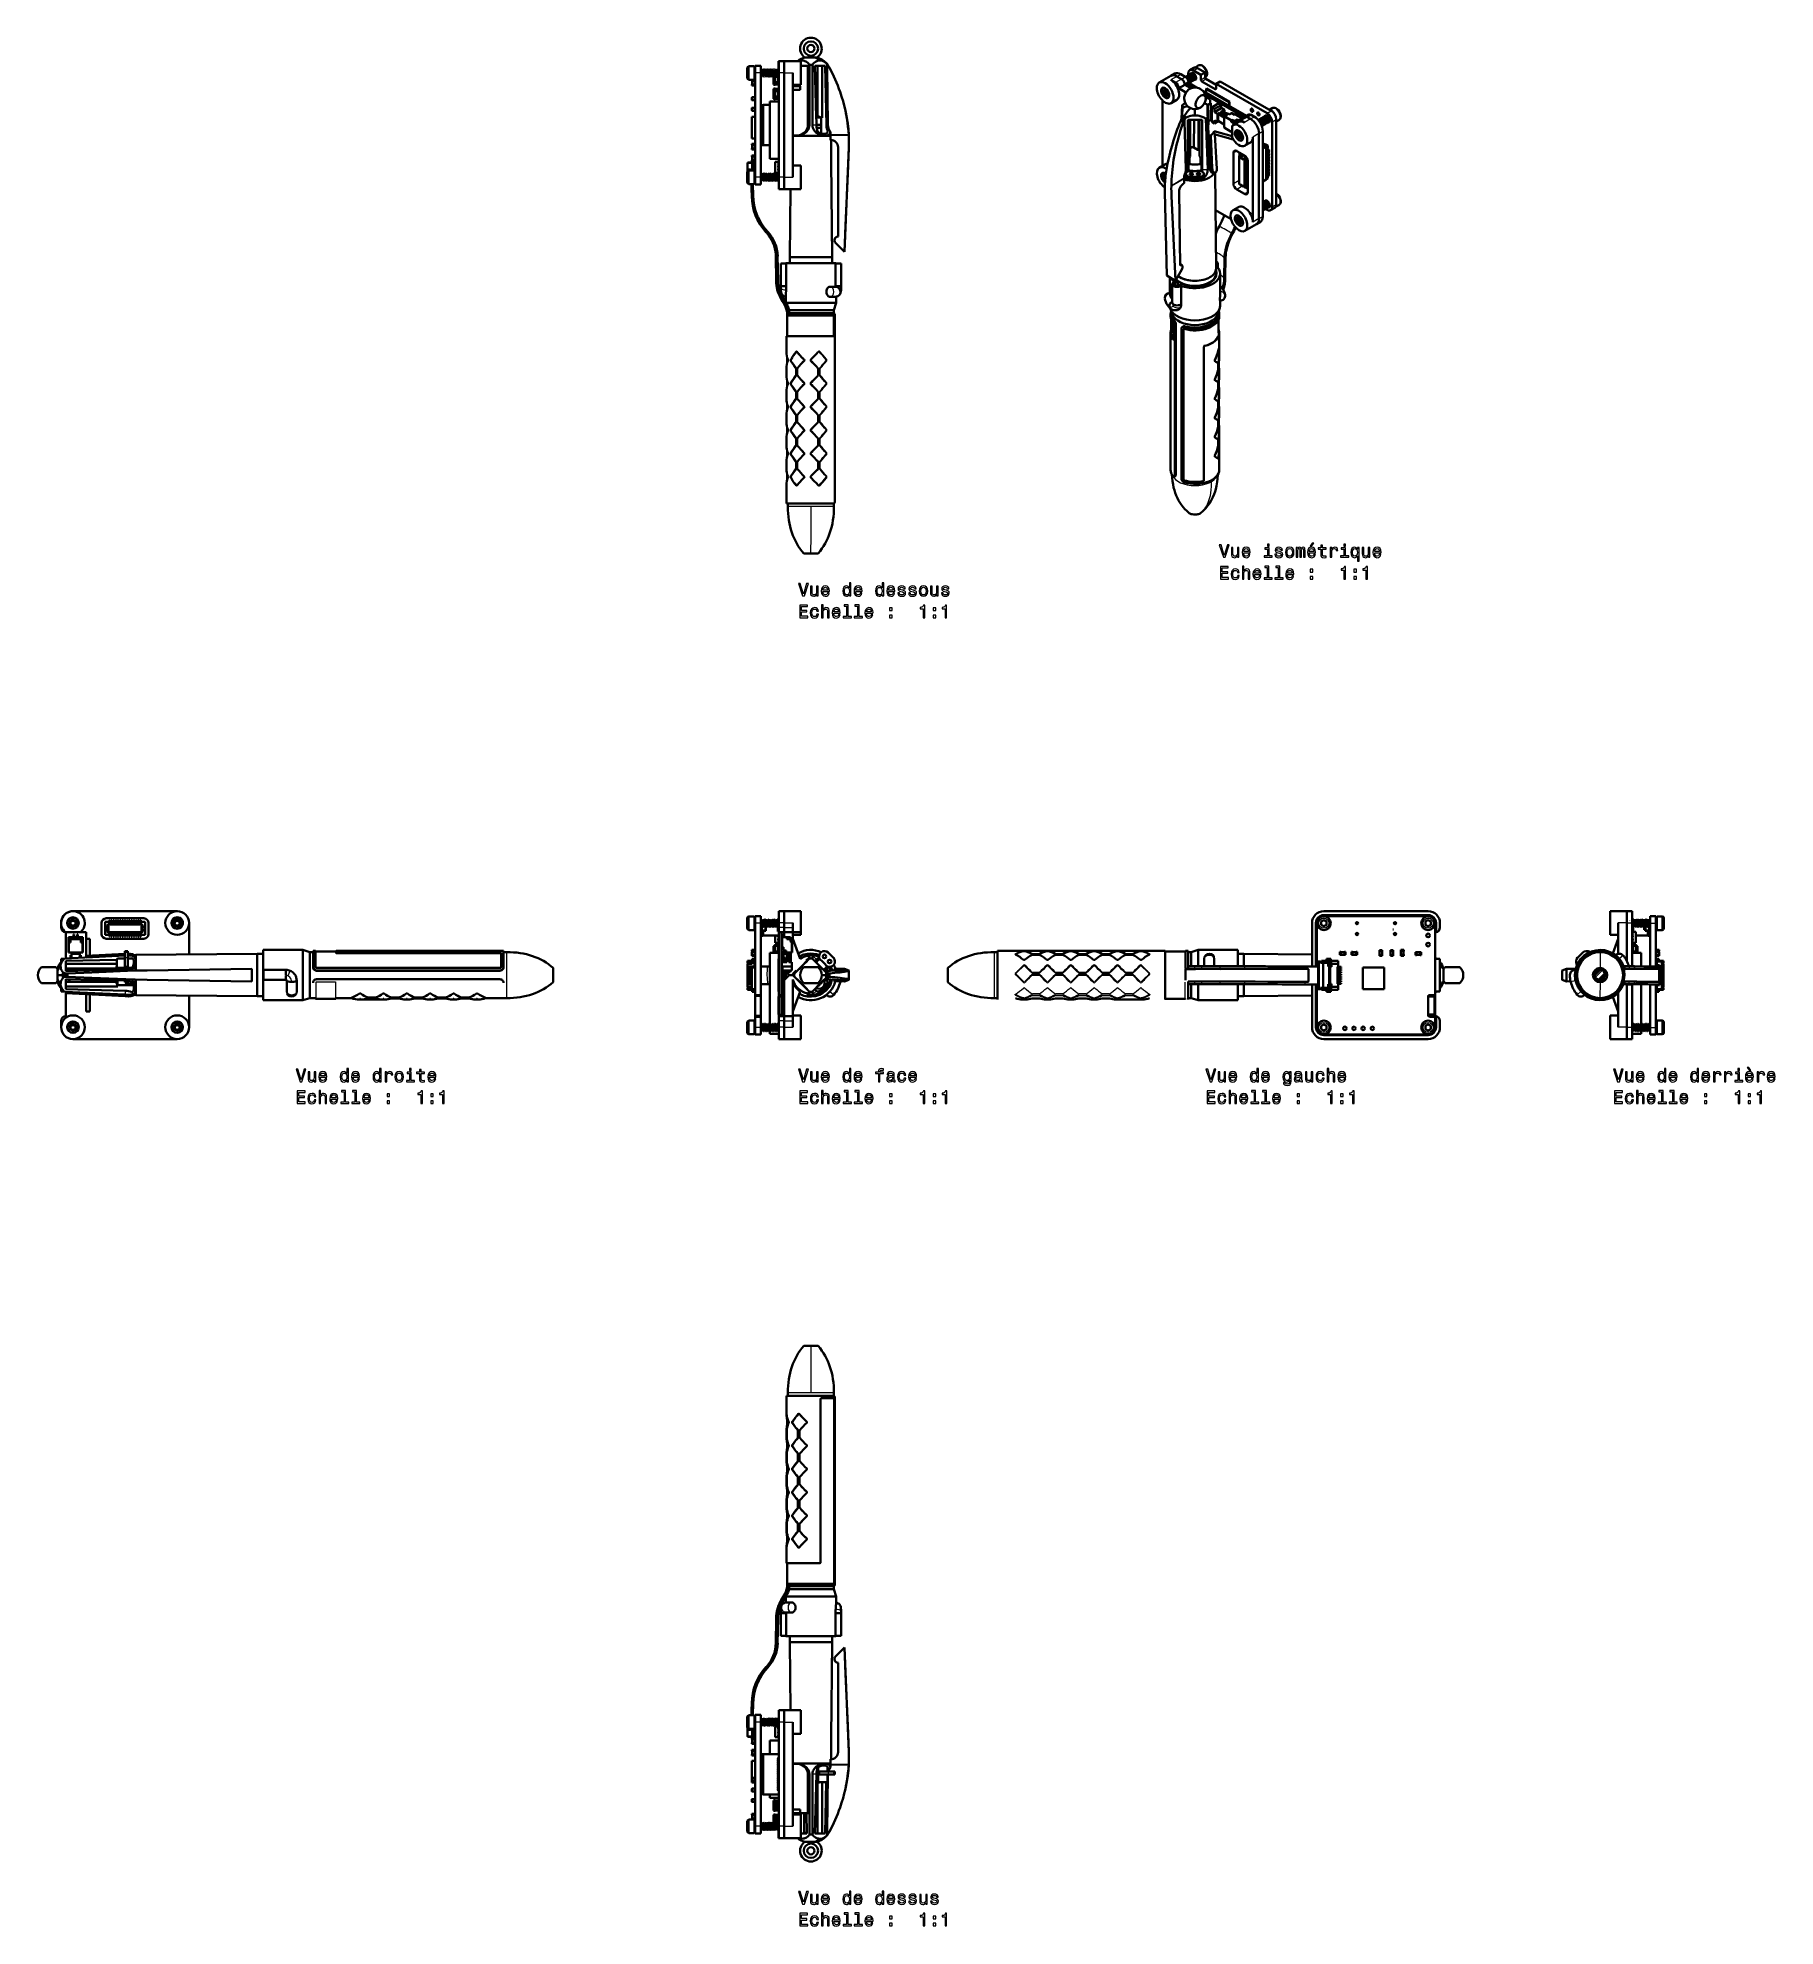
# Model space of a CAD drawing. Extents: x 383 to 866, y 155 to 681.
import ezdxf

# ---------------------------------------------------------------- set-up
doc = ezdxf.new("R2010")
doc.units = 0

msp = doc.modelspace()

# ---------------------------------------------------------------- linework, layer by layer
at = {"color": 7, "lineweight": 13, "ltscale": 0.024728}
for p, q in [((580.84, 672.81), (580.84, 671.82)), ((582.24, 672.81), (582.24, 671.82))]:
    msp.add_line(p, q, dxfattribs=at)
at = {"color": 7, "lineweight": 35, "ltscale": 0.034999}
for p, q in [((582.24, 672.81), (580.84, 672.81)), ((582.24, 669.01), (580.84, 669.01)), ((582.24, 643.81), (580.84, 643.81)), ((582.24, 640.01), (580.84, 640.01)), ((582.24, 436.26), (580.84, 436.26)), ((833.5, 436.26), (834.9, 436.26)), ((582.24, 432.46), (580.84, 432.46)), ((833.5, 432.46), (834.9, 432.46)), ((582.24, 407.26), (580.84, 407.26)), ((833.5, 407.26), (834.9, 407.26)), ((582.24, 403.46), (580.84, 403.46)), ((833.5, 403.46), (834.9, 403.46)), ((582.24, 214.01), (580.84, 214.01)), ((582.24, 210.21), (580.84, 210.21)), ((582.24, 185.01), (580.84, 185.01)), ((582.24, 181.21), (580.84, 181.21))]:
    msp.add_line(p, q, dxfattribs=at)
at = {"color": 7, "lineweight": 35, "ltscale": 0.023425}
for p, q in [((582.34, 672.71), (582.34, 671.78)), ((582.34, 643.71), (582.34, 642.78))]:
    msp.add_line(p, q, dxfattribs=at)
at = {"color": 7, "lineweight": 35, "ltscale": 0.05}
for p, q in [((582.54, 672.91), (582.54, 670.91)), ((584.14, 672.91), (584.14, 670.91)), ((589.14, 672.91), (589.14, 670.91)), ((593.08, 667.25), (595.08, 667.25)), ((704.93, 657.9), (702.93, 657.9)), ((704.93, 657.9), (706.93, 657.9)), ((582.5, 643.88), (582.5, 645.88)), ((582.54, 641.91), (582.54, 639.91)), ((584.14, 641.91), (584.14, 639.91)), ((589.14, 641.91), (589.14, 639.91)), ((703.93, 641.99), (705.93, 641.99)), ((703.93, 641.34), (705.93, 641.34)), ((582.54, 436.36), (582.54, 434.36)), ((584.14, 436.36), (584.14, 434.36)), ((589.14, 436.43), (589.14, 434.43)), ((826.6, 434.43), (826.6, 436.43)), ((831.6, 434.36), (831.6, 436.36)), ((833.2, 434.36), (833.2, 436.36)), ((590.49, 425.83), (592.49, 425.83)), ((591.42, 423.49), (591.42, 425.49)), ((591.97, 423.49), (591.97, 425.49)), ((595.57, 422.44), (596.98, 423.86)), ((600.59, 422.44), (599.18, 423.86)), ((595.57, 417.42), (596.98, 416.01)), ((600.59, 417.42), (599.18, 416.01)), ((582.54, 405.36), (582.54, 403.36)), ((584.14, 405.36), (584.14, 403.36)), ((589.14, 405.43), (589.14, 403.43)), ((826.6, 403.43), (826.6, 405.43)), ((831.6, 403.36), (831.6, 405.36)), ((833.2, 403.36), (833.2, 405.36)), ((582.54, 214.11), (582.54, 212.11)), ((584.14, 214.11), (584.14, 212.11)), ((589.14, 214.11), (589.14, 212.11)), ((582.5, 210.14), (582.5, 208.14)), ((593.08, 186.77), (595.08, 186.77)), ((582.54, 183.11), (582.54, 181.11)), ((584.14, 183.11), (584.14, 181.11)), ((589.14, 183.11), (589.14, 181.11))]:
    msp.add_line(p, q, dxfattribs=at)
at = {"color": 7, "lineweight": 35, "ltscale": 0.039999}
for p, q in [((584.14, 672.91), (582.54, 672.91)), ((584.14, 639.91), (582.54, 639.91)), ((584.14, 436.36), (582.54, 436.36)), ((831.6, 436.36), (833.2, 436.36)), ((401.71, 433.73), (401.71, 432.13)), ((584.14, 414.36), (582.54, 414.36)), ((584.14, 408.36), (582.54, 408.36)), ((584.14, 403.36), (582.54, 403.36)), ((831.6, 403.36), (833.2, 403.36)), ((584.14, 214.11), (582.54, 214.11)), ((584.14, 181.11), (582.54, 181.11))]:
    msp.add_line(p, q, dxfattribs=at)
at = {"color": 7, "lineweight": 35, "ltscale": 0.037}
msp.add_line((589.04, 672.73), (589.04, 674.21), dxfattribs=at)
at = {"color": 7, "lineweight": 35, "ltscale": 0.002499}
for p, q in [((589.04, 674.21), (589.14, 674.21)), ((589.04, 672.73), (589.14, 672.73)), ((589.04, 668.48), (589.14, 668.48)), ((589.04, 667.39), (589.14, 667.39)), ((580.55, 645.98), (580.55, 645.88)), ((582.2, 643.88), (582.2, 643.98)), ((582.35, 643.88), (582.35, 643.98)), ((401.71, 433.38), (401.71, 433.48)), ((401.71, 433.38), (401.71, 433.48)), ((401.71, 432.38), (401.71, 432.48)), ((401.71, 432.38), (401.71, 432.48)), ((402.46, 433.38), (402.46, 433.48)), ((402.46, 432.38), (402.46, 432.48)), ((412.81, 433.48), (412.81, 433.38)), ((412.81, 433.48), (412.81, 433.38)), ((412.81, 432.48), (412.81, 432.38)), ((412.81, 432.48), (412.81, 432.38)), ((584.29, 433.21), (584.39, 433.21)), ((584.29, 433.21), (584.39, 433.21)), ((584.39, 433.21), (584.29, 433.21)), ((584.39, 432.51), (584.29, 432.51)), ((584.39, 432.51), (584.29, 432.51)), ((588.89, 433.21), (588.99, 433.21)), ((588.89, 432.51), (588.99, 432.51)), ((826.85, 433.21), (826.75, 433.21)), ((826.85, 432.51), (826.75, 432.51)), ((831.35, 433.21), (831.45, 433.21)), ((831.35, 433.21), (831.45, 433.21)), ((831.45, 432.51), (831.35, 432.51)), ((831.45, 432.51), (831.35, 432.51)), ((831.45, 432.51), (831.35, 432.51)), ((831.45, 432.06), (831.35, 432.06)), ((395.51, 426.24), (395.41, 426.24)), ((592.89, 426.24), (592.79, 426.24)), ((580.45, 422.22), (580.55, 422.22)), ((580.75, 421.82), (580.75, 421.92)), ((580.75, 421.32), (580.75, 421.42)), ((580.75, 420.82), (580.75, 420.92)), ((580.75, 420.42), (580.75, 420.32)), ((581.95, 422.22), (582.05, 422.22)), ((589.04, 424.48), (589.14, 424.48)), ((589.99, 424.82), (589.99, 424.92)), ((744.77, 421.82), (744.77, 421.92)), ((744.77, 421.32), (744.77, 421.42)), ((744.77, 420.82), (744.77, 420.92)), ((744.77, 420.42), (744.77, 420.32)), ((745.27, 422.22), (745.37, 422.22)), ((745.27, 422.02), (745.37, 422.02)), ((745.27, 421.72), (745.37, 421.72)), ((745.27, 421.52), (745.37, 421.52)), ((745.27, 421.22), (745.37, 421.22)), ((745.27, 421.02), (745.37, 421.02)), ((745.27, 420.72), (745.37, 420.72)), ((745.27, 420.52), (745.37, 420.52)), ((833.43, 423.92), (833.53, 423.92)), ((835.28, 423.32), (835.18, 423.32)), ((835.28, 423.07), (835.18, 423.07)), ((835.28, 422.25), (835.18, 422.25)), ((580.55, 417.52), (580.45, 417.52)), ((580.75, 419.92), (580.75, 419.82)), ((580.75, 419.42), (580.75, 419.32)), ((580.75, 418.92), (580.75, 418.82)), ((580.75, 418.42), (580.75, 418.32)), ((580.75, 417.92), (580.75, 417.82)), ((589.04, 415.38), (589.14, 415.38)), ((744.77, 419.92), (744.77, 419.82)), ((744.77, 419.42), (744.77, 419.32)), ((744.77, 418.92), (744.77, 418.82)), ((744.77, 418.42), (744.77, 418.32)), ((744.77, 417.92), (744.77, 417.82)), ((745.27, 420.22), (745.37, 420.22)), ((745.27, 420.02), (745.37, 420.02)), ((745.27, 419.72), (745.37, 419.72)), ((745.27, 419.52), (745.37, 419.52)), ((745.27, 419.22), (745.37, 419.22)), ((745.27, 419.02), (745.37, 419.02)), ((745.27, 418.72), (745.37, 418.72)), ((745.27, 418.52), (745.37, 418.52)), ((745.27, 418.22), (745.37, 418.22)), ((745.27, 418.02), (745.37, 418.02)), ((745.27, 417.72), (745.37, 417.72)), ((745.27, 417.52), (745.37, 417.52)), ((833.43, 415.82), (833.53, 415.82)), ((835.28, 417.5), (835.18, 417.5)), ((835.28, 416.67), (835.18, 416.67)), ((835.28, 416.42), (835.18, 416.42)), ((589.04, 413.93), (589.14, 413.93)), ((589.04, 408.93), (589.14, 408.93)), ((589.04, 186.63), (589.14, 186.63)), ((589.04, 179.81), (589.14, 179.81))]:
    msp.add_line(p, q, dxfattribs=at)
at = {"color": 7, "lineweight": 35, "ltscale": 0.026321}
msp.add_line((589.04, 671.67), (589.04, 672.73), dxfattribs=at)
at = {"color": 7, "lineweight": 35, "ltscale": 0.032336}
msp.add_line((589.14, 674.21), (589.14, 672.91), dxfattribs=at)
at = {"color": 7, "lineweight": 35, "ltscale": 0.001021}
for p, q in [((589.14, 672.91), (589.18, 672.91)), ((723.83, 650.92), (723.86, 650.9)), ((723.83, 650.92), (723.86, 650.9)), ((589.14, 639.91), (589.18, 639.91)), ((589.14, 436.43), (589.18, 436.43)), ((826.6, 436.43), (826.56, 436.43)), ((589.14, 403.43), (589.18, 403.43)), ((826.6, 403.43), (826.56, 403.43)), ((589.14, 214.11), (589.18, 214.11)), ((589.14, 181.11), (589.18, 181.11))]:
    msp.add_line(p, q, dxfattribs=at)
at = {"color": 7, "lineweight": 35, "ltscale": 0.0375}
for p, q in [((590.68, 674.21), (589.18, 674.21)), ((590.68, 638.61), (589.18, 638.61)), ((590.68, 437.73), (589.18, 437.73)), ((825.06, 437.73), (826.56, 437.73)), ((592.79, 426.24), (591.29, 426.24)), ((590.49, 423.49), (590.49, 424.99)), ((590.68, 402.13), (589.18, 402.13)), ((825.06, 402.13), (826.56, 402.13)), ((590.68, 215.41), (589.18, 215.41)), ((590.68, 179.81), (589.18, 179.81))]:
    msp.add_line(p, q, dxfattribs=at)
at = {"color": 7, "lineweight": 35, "ltscale": 0.0825}
for p, q in [((589.18, 674.21), (589.18, 670.91)), ((590.68, 674.21), (590.68, 670.91)), ((590.68, 674.21), (590.68, 670.91)), ((595.28, 670.91), (595.28, 674.21)), ((589.18, 641.91), (589.18, 638.61)), ((590.68, 641.91), (590.68, 638.61)), ((590.68, 641.91), (590.68, 638.61)), ((595.28, 641.91), (595.28, 645.21)), ((595.28, 638.61), (595.28, 641.91)), ((589.18, 437.73), (589.18, 434.43)), ((590.68, 437.73), (590.68, 434.43)), ((590.68, 437.73), (590.68, 434.43)), ((825.06, 434.43), (825.06, 437.73)), ((825.06, 434.43), (825.06, 437.73)), ((826.56, 434.43), (826.56, 437.73)), ((830.9, 430.96), (827.6, 430.96)), ((589.18, 405.43), (589.18, 402.13)), ((590.68, 405.43), (590.68, 402.13)), ((590.68, 405.43), (590.68, 402.13)), ((825.06, 402.13), (825.06, 405.43)), ((825.06, 402.13), (825.06, 405.43)), ((826.56, 402.13), (826.56, 405.43)), ((589.18, 215.41), (589.18, 212.11)), ((590.68, 215.41), (590.68, 212.11)), ((590.68, 215.41), (590.68, 212.11)), ((595.28, 212.11), (595.28, 215.41)), ((595.28, 208.81), (595.28, 212.11)), ((589.18, 183.11), (589.18, 179.81)), ((590.68, 183.11), (590.68, 179.81)), ((590.68, 183.11), (590.68, 179.81))]:
    msp.add_line(p, q, dxfattribs=at)
at = {"color": 7, "lineweight": 35, "ltscale": 0.060001}
for p, q in [((590.68, 674.21), (593.08, 674.21)), ((590.68, 638.61), (593.08, 638.61)), ((590.68, 437.73), (593.08, 437.73)), ((825.06, 437.73), (822.66, 437.73)), ((590.68, 408.53), (593.08, 408.53)), ((590.68, 402.13), (593.08, 402.13)), ((825.06, 402.13), (822.66, 402.13)), ((590.68, 215.41), (593.08, 215.41)), ((590.68, 179.81), (593.08, 179.81))]:
    msp.add_line(p, q, dxfattribs=at)
at = {"color": 7, "lineweight": 35, "ltscale": 0.055}
for p, q in [((593.08, 674.21), (595.28, 674.21)), ((593.08, 667.61), (595.28, 667.61)), ((593.08, 645.21), (595.28, 645.21)), ((593.08, 638.61), (595.28, 638.61)), ((593.08, 437.73), (595.28, 437.73)), ((822.66, 437.73), (820.46, 437.73)), ((822.66, 437.73), (820.46, 437.73)), ((593.08, 431.83), (595.28, 431.83)), ((593.08, 431.13), (595.28, 431.13)), ((822.66, 431.13), (820.46, 431.13)), ((593.08, 408.73), (595.28, 408.73)), ((822.66, 408.73), (820.46, 408.73)), ((822.66, 408.73), (820.46, 408.73)), ((593.08, 402.13), (595.28, 402.13)), ((593.08, 402.13), (595.28, 402.13)), ((822.66, 402.13), (820.46, 402.13)), ((593.08, 215.41), (595.28, 215.41)), ((593.08, 208.81), (595.28, 208.81)), ((593.08, 186.41), (595.28, 186.41)), ((593.08, 179.81), (595.28, 179.81))]:
    msp.add_line(p, q, dxfattribs=at)
at = {"color": 7, "lineweight": 35, "ltscale": 0.048912}
msp.add_line((595.28, 672.91), (597.24, 672.91), dxfattribs=at)
at = {"color": 7, "lineweight": 35, "ltscale": 0.007712}
for p, q in [((596.41, 675.21), (596.72, 675.21)), ((596.41, 178.81), (596.72, 178.81))]:
    msp.add_line(p, q, dxfattribs=at)
at = {"color": 7, "lineweight": 35, "ltscale": 0.004517}
for p, q in [((596.72, 675.21), (596.9, 675.21)), ((596.72, 178.81), (596.9, 178.81))]:
    msp.add_line(p, q, dxfattribs=at)
at = {"color": 7, "lineweight": 35, "ltscale": 0.029521}
for p, q in [((598.08, 675.21), (596.9, 675.21)), ((598.08, 675.21), (599.26, 675.21)), ((598.08, 178.81), (596.9, 178.81)), ((598.08, 178.81), (599.26, 178.81))]:
    msp.add_line(p, q, dxfattribs=at)
at = {"color": 7, "lineweight": 35, "ltscale": 0.412585}
msp.add_line((597.21, 656.41), (597.24, 672.91), dxfattribs=at)
at = {"color": 7, "lineweight": 35, "ltscale": 0.010666}
for p, q in [((597.66, 672.91), (597.24, 672.91)), ((390.76, 415.28), (390.76, 414.86))]:
    msp.add_line(p, q, dxfattribs=at)
at = {"color": 7, "lineweight": 35, "ltscale": 0.412557}
msp.add_line((597.66, 672.91), (597.64, 656.41), dxfattribs=at)
at = {"color": 7, "lineweight": 35, "ltscale": 0.420084}
for p, q in [((597.69, 673.21), (597.66, 656.41)), ((598.48, 673.21), (598.5, 656.41))]:
    msp.add_line(p, q, dxfattribs=at)
at = {"color": 7, "lineweight": 35, "ltscale": 0.00988}
for p, q in [((597.69, 673.21), (598.08, 673.21)), ((598.48, 673.21), (598.08, 673.21)), ((597.69, 180.81), (598.08, 180.81)), ((598.48, 180.81), (598.08, 180.81))]:
    msp.add_line(p, q, dxfattribs=at)
at = {"color": 7, "lineweight": 35, "ltscale": 0.356364}
for p, q in [((599.54, 658.66), (599.18, 672.91)), ((405.01, 424.22), (390.76, 423.86)), ((602.37, 195.36), (602.01, 181.11))]:
    msp.add_line(p, q, dxfattribs=at)
at = {"color": 7, "lineweight": 35, "ltscale": 0.412716}
for p, q in [((599.6, 656.41), (599.18, 672.91)), ((602.42, 656.41), (602.01, 672.91))]:
    msp.add_line(p, q, dxfattribs=at)
at = {"color": 7, "lineweight": 35, "ltscale": 0.035355}
for p, q in [((600.59, 672.91), (599.18, 672.91)), ((407.21, 424.78), (407.21, 426.19)), ((408.01, 424.78), (408.01, 426.19)), ((390.76, 422.44), (390.76, 423.86)), ((390.76, 422.44), (390.76, 421.03)), ((390.76, 417.42), (390.76, 418.83)), ((390.76, 417.42), (390.76, 416.01)), ((595.57, 181.11), (596.98, 181.11)), ((600.59, 181.11), (599.18, 181.11))]:
    msp.add_line(p, q, dxfattribs=at)
at = {"color": 7, "lineweight": 35, "ltscale": 0.012228}
for p, q in [((599.75, 675.21), (599.26, 675.21)), ((388.46, 421.6), (388.46, 421.11)), ((774.1, 421.6), (774.1, 421.11)), ((388.46, 418.26), (388.46, 418.75)), ((774.1, 418.26), (774.1, 418.75)), ((599.75, 178.81), (599.26, 178.81))]:
    msp.add_line(p, q, dxfattribs=at)
at = {"color": 7, "lineweight": 35, "ltscale": 0.001088}
for p, q in [((599.79, 675.2), (599.75, 675.21)), ((599.79, 178.82), (599.75, 178.81))]:
    msp.add_line(p, q, dxfattribs=at)
at = {"color": 7, "lineweight": 35, "ltscale": 0.35}
for p, q in [((599.91, 658.91), (599.91, 672.91)), ((404.76, 421.76), (390.76, 421.76)), ((404.76, 418.1), (390.76, 418.1)), ((599.91, 195.11), (599.91, 181.11))]:
    msp.add_line(p, q, dxfattribs=at)
at = {"color": 7, "lineweight": 35, "ltscale": 0.035356}
for p, q in [((600.59, 672.91), (602.01, 672.91)), ((604.34, 198.36), (602.92, 198.36)), ((604.34, 197.56), (602.92, 197.56)), ((600.59, 181.11), (602.01, 181.11))]:
    msp.add_line(p, q, dxfattribs=at)
at = {"color": 7, "lineweight": 35, "ltscale": 0.3625}
for p, q in [((601.22, 672.91), (601.22, 658.41)), ((390.76, 416.79), (405.26, 416.79))]:
    msp.add_line(p, q, dxfattribs=at)
at = {"color": 7, "lineweight": 35, "ltscale": 0.002197}
for p, q in [((602.25, 673.78), (602.31, 673.71)), ((602.25, 180.24), (602.31, 180.31))]:
    msp.add_line(p, q, dxfattribs=at)
at = {"color": 7, "lineweight": 35, "ltscale": 0.001964}
for p, q in [((602.31, 673.71), (602.31, 673.64)), ((602.31, 180.31), (602.31, 180.38))]:
    msp.add_line(p, q, dxfattribs=at)
at = {"color": 7, "lineweight": 35, "ltscale": 0.00019996}
msp.add_line((602.32, 673.71), (602.31, 673.71), dxfattribs=at)
at = {"color": 7, "lineweight": 35, "ltscale": 3.34651e-05}
msp.add_line((602.31, 673.71), (602.31, 673.71), dxfattribs=at)
at = {"color": 7, "lineweight": 35, "ltscale": 0.00235}
for p, q in [((602.38, 673.57), (602.31, 673.64)), ((602.38, 180.45), (602.31, 180.38))]:
    msp.add_line(p, q, dxfattribs=at)
at = {"color": 7, "lineweight": 35, "ltscale": 0.01195}
msp.add_line((602.65, 672.88), (602.65, 672.4), dxfattribs=at)
at = {"color": 7, "lineweight": 13, "ltscale": 0.006865}
for p, q in [((602.65, 672.88), (602.92, 672.88)), ((602.65, 181.14), (602.92, 181.14))]:
    msp.add_line(p, q, dxfattribs=at)
at = {"color": 7, "lineweight": 35, "ltscale": 0.025689}
msp.add_line((704.98, 672.44), (705.87, 672.95), dxfattribs=at)
at = {"color": 7, "lineweight": 35, "ltscale": 0.018221}
msp.add_line((580.34, 672.31), (580.34, 671.58), dxfattribs=at)
at = {"color": 7, "lineweight": 35, "ltscale": 0.051781}
for p, q in [((580.34, 671.58), (580.34, 669.51)), ((580.34, 642.58), (580.34, 640.51))]:
    msp.add_line(p, q, dxfattribs=at)
at = {"color": 7, "lineweight": 13, "ltscale": 0.070273}
for p, q in [((580.84, 671.82), (580.84, 669.01)), ((582.24, 671.82), (582.24, 669.01)), ((580.84, 642.82), (580.84, 640.01)), ((582.24, 642.82), (582.24, 640.01)), ((580.84, 213.02), (580.84, 210.21)), ((582.24, 213.02), (582.24, 210.21)), ((580.84, 184.02), (580.84, 181.21)), ((582.24, 184.02), (582.24, 181.21))]:
    msp.add_line(p, q, dxfattribs=at)
at = {"color": 7, "lineweight": 35, "ltscale": 0.000750732}
for p, q in [((581.69, 668.99), (581.72, 668.99)), ((581.69, 668.69), (581.72, 668.69)), ((581.69, 667.69), (581.72, 667.69)), ((581.69, 667.39), (581.72, 667.39)), ((581.69, 651.2), (581.72, 651.2)), ((581.69, 650.9), (581.72, 650.9)), ((581.69, 649.9), (581.72, 649.9)), ((581.69, 649.6), (581.72, 649.6)), ((581.69, 647.94), (581.72, 647.94)), ((581.69, 647.64), (581.72, 647.64)), ((581.69, 646.64), (581.72, 646.64)), ((581.69, 646.34), (581.72, 646.34)), ((581.69, 426.93), (581.72, 426.93)), ((581.69, 426.63), (581.72, 426.63)), ((581.69, 426.6), (581.72, 426.6)), ((759.33, 426.9), (759.3, 426.9)), ((759.33, 426.6), (759.3, 426.6)), ((759.33, 425.6), (759.3, 425.6)), ((760.07, 426.9), (760.1, 426.9)), ((760.07, 426.6), (760.1, 426.6)), ((760.07, 425.6), (760.1, 425.6)), ((762.25, 426.93), (762.22, 426.93)), ((762.25, 426.63), (762.22, 426.63)), ((762.25, 425.63), (762.22, 425.63)), ((834.05, 426.93), (834.02, 426.93)), ((834.05, 426.9), (834.02, 426.9)), ((834.05, 426.6), (834.02, 426.6)), ((581.69, 425.33), (581.72, 425.33)), ((581.69, 425.3), (581.72, 425.3)), ((759.33, 425.3), (759.3, 425.3)), ((760.07, 425.3), (760.1, 425.3)), ((762.25, 425.33), (762.22, 425.33)), ((834.05, 425.3), (834.02, 425.3)), ((581.69, 207.68), (581.72, 207.68)), ((581.69, 207.38), (581.72, 207.38)), ((581.69, 206.38), (581.72, 206.38)), ((581.69, 206.08), (581.72, 206.08)), ((581.69, 204.42), (581.72, 204.42)), ((581.69, 204.12), (581.72, 204.12)), ((581.69, 203.12), (581.72, 203.12)), ((581.69, 202.82), (581.72, 202.82)), ((581.69, 186.63), (581.72, 186.63)), ((581.69, 186.33), (581.72, 186.33)), ((581.69, 185.33), (581.72, 185.33)), ((581.69, 185.03), (581.72, 185.03))]:
    msp.add_line(p, q, dxfattribs=at)
at = {"color": 7, "lineweight": 35, "ltscale": 0.007501}
for p, q in [((581.69, 668.99), (581.69, 668.69)), ((582.49, 668.99), (582.49, 668.69)), ((745.53, 426.37), (745.23, 426.37)), ((745.53, 425.57), (745.23, 425.57)), ((766.57, 426.31), (766.27, 426.31)), ((742.47, 422.32), (742.17, 422.32)), ((766.57, 425.51), (766.27, 425.51)), ((742.47, 417.42), (742.17, 417.42))]:
    msp.add_line(p, q, dxfattribs=at)
at = {"color": 7, "lineweight": 35, "ltscale": 0.007498}
for p, q in [((581.69, 667.69), (581.69, 667.39)), ((582.49, 667.69), (582.49, 667.39))]:
    msp.add_line(p, q, dxfattribs=at)
at = {"color": 7, "lineweight": 35, "ltscale": 0.0185}
for p, q in [((582.46, 668.99), (581.72, 668.99)), ((582.46, 668.69), (581.72, 668.69)), ((582.46, 667.69), (581.72, 667.69)), ((582.46, 667.39), (581.72, 667.39)), ((581.69, 663.37), (581.69, 664.11)), ((582.46, 664.14), (581.72, 664.14)), ((582.46, 663.34), (581.72, 663.34)), ((582.49, 663.37), (582.49, 664.11)), ((581.69, 660.45), (581.69, 661.19)), ((582.46, 661.22), (581.72, 661.22)), ((582.46, 660.42), (581.72, 660.42)), ((582.49, 660.45), (582.49, 661.19)), ((582.46, 651.2), (581.72, 651.2)), ((582.46, 650.9), (581.72, 650.9)), ((582.46, 649.9), (581.72, 649.9)), ((582.46, 649.6), (581.72, 649.6)), ((582.46, 647.94), (581.72, 647.94)), ((582.46, 647.64), (581.72, 647.64)), ((582.46, 426.93), (581.72, 426.93)), ((582.46, 426.63), (581.72, 426.63)), ((582.46, 426.31), (581.72, 426.31)), ((745.23, 426.34), (745.23, 425.6)), ((745.53, 426.34), (745.53, 425.6)), ((746.53, 426.34), (746.53, 425.6)), ((746.83, 426.34), (746.83, 425.6)), ((748.48, 426.34), (748.48, 425.6)), ((748.78, 426.34), (748.78, 425.6)), ((749.78, 426.34), (749.78, 425.6)), ((750.08, 426.34), (750.08, 425.6)), ((759.33, 426.9), (760.07, 426.9)), ((759.33, 426.6), (760.07, 426.6)), ((759.33, 425.6), (760.07, 425.6)), ((762.25, 426.93), (762.99, 426.93)), ((762.25, 426.63), (762.99, 426.63)), ((762.25, 425.63), (762.99, 425.63)), ((833.25, 426.34), (833.25, 425.6)), ((833.28, 426.93), (834.02, 426.93)), ((833.28, 426.9), (834.02, 426.9)), ((833.28, 426.6), (834.02, 426.6)), ((833.28, 426.37), (834.02, 426.37)), ((833.28, 425.57), (834.02, 425.57)), ((834.05, 426.34), (834.05, 425.6)), ((582.46, 425.51), (581.72, 425.51)), ((582.46, 425.33), (581.72, 425.33)), ((582.46, 425.3), (581.72, 425.3)), ((759.33, 425.3), (760.07, 425.3)), ((762.25, 425.33), (762.99, 425.33)), ((833.28, 425.3), (834.02, 425.3)), ((582.46, 207.68), (581.72, 207.68)), ((582.46, 207.38), (581.72, 207.38)), ((582.46, 206.38), (581.72, 206.38)), ((582.46, 206.08), (581.72, 206.08)), ((582.46, 204.42), (581.72, 204.42)), ((582.46, 204.12), (581.72, 204.12)), ((582.46, 203.12), (581.72, 203.12)), ((582.46, 202.82), (581.72, 202.82)), ((581.69, 196.61), (581.69, 195.87)), ((582.46, 196.64), (581.72, 196.64)), ((582.46, 195.84), (581.72, 195.84)), ((582.49, 196.61), (582.49, 195.87)), ((581.69, 193.57), (581.69, 192.83)), ((581.69, 190.65), (581.69, 189.91)), ((582.46, 193.6), (581.72, 193.6)), ((582.46, 192.8), (581.72, 192.8)), ((582.46, 190.68), (581.72, 190.68)), ((582.46, 189.88), (581.72, 189.88)), ((582.49, 193.57), (582.49, 192.83)), ((582.49, 190.65), (582.49, 189.91)), ((582.46, 186.63), (581.72, 186.63)), ((582.46, 186.33), (581.72, 186.33)), ((582.46, 185.33), (581.72, 185.33)), ((582.46, 185.03), (581.72, 185.03))]:
    msp.add_line(p, q, dxfattribs=at)
at = {"color": 7, "lineweight": 13, "ltscale": 0.007501}
for p, q in [((581.72, 668.99), (581.72, 668.69)), ((582.46, 668.99), (582.46, 668.69)), ((745.53, 426.34), (745.23, 426.34)), ((745.53, 425.6), (745.23, 425.6)), ((766.57, 426.28), (766.27, 426.28)), ((766.57, 425.54), (766.27, 425.54))]:
    msp.add_line(p, q, dxfattribs=at)
at = {"color": 7, "lineweight": 35, "ltscale": 0.025}
for p, q in [((581.72, 668.69), (581.72, 667.69)), ((582.46, 668.69), (582.46, 667.69)), ((581.72, 650.9), (581.72, 649.9)), ((581.72, 647.64), (581.72, 646.64)), ((582.46, 650.9), (582.46, 649.9)), ((581.45, 643.98), (580.45, 643.98)), ((588.14, 646.15), (589.14, 646.15)), ((588.14, 643.15), (589.14, 643.15)), ((401.71, 431.13), (401.71, 432.13)), ((827.6, 431.93), (826.6, 431.93)), ((831.6, 432.06), (831.6, 431.06)), ((831.6, 432.06), (831.6, 431.06)), ((396.42, 430.03), (397.42, 430.03)), ((588.14, 428.93), (589.14, 428.93)), ((591.39, 430.49), (592.39, 430.49)), ((746.53, 426.34), (745.53, 426.34)), ((746.53, 425.6), (745.53, 425.6)), ((749.78, 426.34), (748.78, 426.34)), ((749.78, 425.6), (748.78, 425.6)), ((756.29, 426.6), (756.29, 425.6)), ((757.03, 426.6), (757.03, 425.6)), ((759.33, 426.6), (759.33, 425.6)), ((760.07, 426.6), (760.07, 425.6)), ((762.25, 426.63), (762.25, 425.63)), ((762.99, 426.63), (762.99, 425.63)), ((767.57, 426.28), (766.57, 426.28)), ((827.6, 428.93), (826.6, 428.93)), ((581.45, 423.92), (580.45, 423.92)), ((741.97, 422.32), (741.97, 423.32)), ((742.17, 422.32), (742.17, 423.32)), ((767.57, 425.54), (766.57, 425.54)), ((581.45, 415.82), (580.45, 415.82)), ((741.97, 417.42), (741.97, 416.42)), ((742.17, 417.42), (742.17, 416.42)), ((396.42, 409.83), (397.42, 409.83)), ((588.14, 210.87), (589.14, 210.87)), ((581.45, 210.04), (580.45, 210.04)), ((581.72, 206.38), (581.72, 207.38)), ((582.46, 206.38), (582.46, 207.38)), ((588.14, 207.87), (589.14, 207.87)), ((581.72, 203.12), (581.72, 204.12)), ((582.46, 203.12), (582.46, 204.12)), ((586.64, 191.01), (586.64, 192.01)), ((589.14, 192.01), (589.14, 191.01)), ((581.72, 185.33), (581.72, 186.33)), ((582.46, 185.33), (582.46, 186.33))]:
    msp.add_line(p, q, dxfattribs=at)
at = {"color": 7, "lineweight": 13, "ltscale": 0.007498}
for p, q in [((581.72, 667.69), (581.72, 667.39)), ((582.46, 667.69), (582.46, 667.39))]:
    msp.add_line(p, q, dxfattribs=at)
at = {"color": 7, "lineweight": 13, "ltscale": 0.025}
for p, q in [((581.75, 668.69), (581.75, 667.69)), ((582.43, 668.69), (582.43, 667.69)), ((581.75, 650.9), (581.75, 649.9)), ((581.75, 647.64), (581.75, 646.64)), ((582.43, 650.9), (582.43, 649.9)), ((746.53, 426.31), (745.53, 426.31)), ((746.53, 425.63), (745.53, 425.63)), ((749.78, 426.31), (748.78, 426.31)), ((749.78, 425.63), (748.78, 425.63)), ((756.32, 426.6), (756.32, 425.6)), ((757, 426.6), (757, 425.6)), ((759.36, 426.6), (759.36, 425.6)), ((760.04, 426.6), (760.04, 425.6)), ((762.28, 426.63), (762.28, 425.63)), ((762.96, 426.63), (762.96, 425.63)), ((767.57, 426.25), (766.57, 426.25)), ((767.57, 425.57), (766.57, 425.57)), ((742.47, 422.32), (742.47, 423.32)), ((742.47, 417.42), (742.47, 416.42)), ((581.75, 206.38), (581.75, 207.38)), ((582.43, 206.38), (582.43, 207.38)), ((581.75, 203.12), (581.75, 204.12)), ((582.43, 203.12), (582.43, 204.12)), ((581.75, 185.33), (581.75, 186.33)), ((582.43, 185.33), (582.43, 186.33))]:
    msp.add_line(p, q, dxfattribs=at)
at = {"color": 7, "lineweight": 35, "ltscale": 0.066576}
msp.add_line((582.34, 671.78), (582.34, 669.11), dxfattribs=at)
at = {"color": 7, "lineweight": 13, "ltscale": 0.013014}
for p, q in [((582.44, 671.91), (582.44, 671.39)), ((582.52, 671.91), (582.52, 671.39)), ((582.44, 642.91), (582.44, 642.39)), ((582.52, 642.91), (582.52, 642.39))]:
    msp.add_line(p, q, dxfattribs=at)
at = {"color": 7, "lineweight": 35, "ltscale": 0.002}
for p, q in [((582.52, 671.91), (582.44, 671.91)), ((582.52, 669.91), (582.44, 669.91)), ((582.52, 642.91), (582.44, 642.91)), ((582.52, 640.91), (582.44, 640.91)), ((582.52, 435.36), (582.44, 435.36)), ((833.22, 435.36), (833.3, 435.36)), ((582.52, 406.36), (582.44, 406.36)), ((833.22, 406.36), (833.3, 406.36)), ((582.52, 213.11), (582.44, 213.11)), ((582.52, 211.11), (582.44, 211.11)), ((582.52, 184.11), (582.44, 184.11)), ((582.52, 182.11), (582.44, 182.11))]:
    msp.add_line(p, q, dxfattribs=at)
at = {"color": 7, "lineweight": 13, "ltscale": 0.036986}
for p, q in [((582.44, 671.39), (582.44, 669.91)), ((582.44, 642.39), (582.44, 640.91))]:
    msp.add_line(p, q, dxfattribs=at)
at = {"color": 7, "lineweight": 35, "ltscale": 0.000749207}
for p, q in [((582.49, 668.99), (582.46, 668.99)), ((582.49, 668.69), (582.46, 668.69)), ((582.49, 667.69), (582.46, 667.69)), ((582.49, 667.39), (582.46, 667.39)), ((582.08, 646.38), (582.05, 646.38)), ((582.49, 651.2), (582.46, 651.2)), ((582.49, 650.9), (582.46, 650.9)), ((582.49, 649.9), (582.46, 649.9)), ((582.49, 649.6), (582.46, 649.6)), ((582.49, 647.94), (582.46, 647.94)), ((582.49, 647.64), (582.46, 647.64)), ((582.49, 426.93), (582.46, 426.93)), ((582.49, 426.63), (582.46, 426.63)), ((582.49, 426.6), (582.46, 426.6)), ((756.29, 426.9), (756.26, 426.9)), ((756.29, 426.6), (756.26, 426.6)), ((756.29, 425.6), (756.26, 425.6)), ((757.03, 426.9), (757.06, 426.9)), ((757.03, 426.6), (757.06, 426.6)), ((757.03, 425.6), (757.06, 425.6)), ((762.99, 426.93), (763.02, 426.93)), ((762.99, 426.63), (763.02, 426.63)), ((762.99, 425.63), (763.02, 425.63)), ((833.25, 426.93), (833.28, 426.93)), ((833.25, 426.9), (833.28, 426.9)), ((833.25, 426.6), (833.28, 426.6)), ((582.05, 422.22), (582.08, 422.22)), ((582.49, 425.33), (582.46, 425.33)), ((582.49, 425.3), (582.46, 425.3)), ((756.29, 425.3), (756.26, 425.3)), ((757.03, 425.3), (757.06, 425.3)), ((762.99, 425.33), (763.02, 425.33)), ((833.25, 425.3), (833.28, 425.3)), ((582.49, 207.68), (582.46, 207.68)), ((582.49, 207.38), (582.46, 207.38)), ((582.49, 206.38), (582.46, 206.38)), ((582.49, 206.08), (582.46, 206.08)), ((582.49, 204.42), (582.46, 204.42)), ((582.49, 204.12), (582.46, 204.12)), ((582.49, 203.12), (582.46, 203.12)), ((582.49, 202.82), (582.46, 202.82)), ((582.49, 186.63), (582.46, 186.63)), ((582.49, 186.33), (582.46, 186.33)), ((582.49, 185.33), (582.46, 185.33)), ((582.49, 185.03), (582.46, 185.03))]:
    msp.add_line(p, q, dxfattribs=at)
at = {"color": 7, "lineweight": 13, "ltscale": 0.00659}
for p, q in [((582.52, 671.39), (582.52, 671.13)), ((582.52, 642.39), (582.52, 642.13))]:
    msp.add_line(p, q, dxfattribs=at)
at = {"color": 7, "lineweight": 13, "ltscale": 0.002031}
for p, q in [((582.53, 670.91), (582.52, 670.99)), ((582.53, 641.91), (582.52, 641.99))]:
    msp.add_line(p, q, dxfattribs=at)
at = {"color": 7, "lineweight": 13, "ltscale": 0.000433417}
for p, q in [((582.54, 670.99), (582.52, 670.99)), ((582.54, 641.99), (582.52, 641.99))]:
    msp.add_line(p, q, dxfattribs=at)
at = {"color": 7, "lineweight": 13, "ltscale": 0.003232}
for p, q in [((582.52, 670), (582.54, 670.13)), ((582.52, 641), (582.54, 641.13))]:
    msp.add_line(p, q, dxfattribs=at)
at = {"color": 7, "lineweight": 13, "ltscale": 0.001167}
for p, q in [((582.52, 669.95), (582.52, 670)), ((582.52, 640.95), (582.52, 641))]:
    msp.add_line(p, q, dxfattribs=at)
at = {"color": 7, "lineweight": 13, "ltscale": 0.000952148}
for p, q in [((582.52, 669.95), (582.52, 669.91)), ((582.52, 640.95), (582.52, 640.91))]:
    msp.add_line(p, q, dxfattribs=at)
at = {"color": 7, "lineweight": 13, "ltscale": 0.004219}
for p, q in [((582.54, 670.74), (582.53, 670.91)), ((582.54, 641.74), (582.53, 641.91)), ((589.13, 212.11), (589.14, 211.94)), ((589.13, 183.11), (589.14, 182.94))]:
    msp.add_line(p, q, dxfattribs=at)
at = {"color": 7, "lineweight": 13, "ltscale": 0.00034713}
for p, q in [((582.54, 670.91), (582.53, 670.91)), ((582.54, 641.91), (582.53, 641.91))]:
    msp.add_line(p, q, dxfattribs=at)
at = {"color": 7, "lineweight": 35}
for p, q in [((582.54, 641.91), (582.54, 670.91)), ((584.14, 641.91), (584.14, 670.91)), ((589.14, 641.91), (589.14, 670.91)), ((589.18, 641.91), (589.18, 670.91)), ((590.68, 670.91), (590.68, 641.91)), ((590.68, 641.91), (590.68, 670.91)), ((593.08, 670.91), (593.08, 641.91)), ((726.41, 657.31), (726.41, 633.63)), ((727.54, 657.96), (727.54, 634.28)), ((721.06, 629.42), (721.06, 653.09)), ((722.75, 630.4), (722.75, 654.07)), ((722.75, 654.07), (722.75, 630.4)), ((723.81, 654.69), (723.81, 631.01)), ((603.74, 646.24), (603.96, 619.66)), ((605.62, 625.4), (605.62, 650.29)), ((608.62, 650.29), (607.45, 621.16)), ((710.54, 643.16), (710.81, 616.49)), ((696.56, 637.71), (697.07, 614.59)), ((698.4, 636.64), (699.55, 613.16)), ((700.79, 617.39), (700.53, 637.87)), ((604.74, 603.11), (604.74, 552.11)), ((699.36, 600.74), (699.36, 559.1)), ((699.65, 600.86), (699.65, 559.21)), ((701.15, 599.72), (701.15, 558.08)), ((701.76, 557.78), (701.76, 599.59)), ((698.16, 598.55), (698.16, 560.5)), ((707.43, 557.6), (707.43, 594.75)), ((421.76, 437.73), (392.76, 437.73)), ((392.76, 437.73), (421.76, 437.73)), ((769.8, 437.73), (740.8, 437.73)), ((740.8, 436.63), (769.8, 436.63)), ((740.8, 436.43), (769.8, 436.43)), ((769.8, 436.36), (740.8, 436.36)), ((582.54, 414.36), (582.54, 434.36)), ((584.14, 414.36), (584.14, 434.36)), ((771.8, 414.36), (771.8, 434.36)), ((410.21, 425.53), (444.01, 425.81)), ((465.96, 426.71), (512.56, 426.71)), ((511.66, 426.15), (466.16, 426.15)), ((696.6, 426.71), (650, 426.71)), ((413.38, 421.24), (442.51, 421.68)), ((511.66, 421.92), (460.46, 421.92)), ((460.56, 421.23), (511.56, 421.23)), ((460.56, 421.16), (511.56, 421.16)), ((413.38, 418.63), (442.51, 418.18)), ((460.56, 418.77), (511.56, 418.77)), ((410.21, 414.33), (444.01, 414.05)), ((392.76, 402.13), (421.76, 402.13)), ((740.8, 403.36), (769.8, 403.36)), ((740.8, 403.23), (769.8, 403.23)), ((740.8, 402.13), (769.8, 402.13)), ((600.77, 302.01), (600.77, 256.51)), ((604.56, 302.01), (604.56, 250.81)), ((604.73, 250.91), (604.73, 301.91)), ((604.74, 250.91), (604.74, 301.91)), ((603.74, 207.78), (603.96, 234.36)), ((608.62, 203.73), (607.45, 232.86)), ((605.62, 228.62), (605.62, 203.73)), ((582.54, 183.11), (582.54, 212.11)), ((584.14, 183.11), (584.14, 212.11)), ((589.14, 212.11), (589.14, 183.11)), ((589.18, 183.11), (589.18, 212.11)), ((590.68, 212.11), (590.68, 183.11)), ((590.68, 183.11), (590.68, 212.11)), ((593.08, 212.11), (593.08, 183.11))]:
    msp.add_line(p, q, dxfattribs=at)
at = {"color": 7, "lineweight": 13, "ltscale": 0.039999}
for p, q in [((584.14, 670.91), (582.54, 670.91)), ((584.14, 641.91), (582.54, 641.91)), ((584.14, 434.36), (582.54, 434.36)), ((831.6, 434.36), (833.2, 434.36)), ((584.14, 413.98), (582.54, 413.98)), ((584.14, 408.73), (582.54, 408.73)), ((584.14, 405.36), (582.54, 405.36)), ((831.6, 405.36), (833.2, 405.36)), ((584.14, 212.11), (582.54, 212.11)), ((584.14, 183.11), (582.54, 183.11))]:
    msp.add_line(p, q, dxfattribs=at)
at = {"color": 7, "lineweight": 35, "ltscale": 0.001718}
msp.add_line((584.14, 671.75), (584.17, 671.69), dxfattribs=at)
at = {"color": 7, "lineweight": 13, "ltscale": 0.00256}
msp.add_line((584.14, 671.02), (584.15, 670.91), dxfattribs=at)
at = {"color": 7, "lineweight": 35, "ltscale": 0.001884}
msp.add_line((584.18, 669.93), (584.14, 669.99), dxfattribs=at)
at = {"color": 7, "lineweight": 35, "ltscale": 0.000671387}
for p, q in [((584.23, 669.91), (584.2, 669.91)), ((584.83, 671.91), (584.8, 671.91)), ((585.03, 669.91), (585, 669.91)), ((585.23, 671.91), (585.2, 671.91)), ((585.83, 669.91), (585.8, 669.91)), ((586.03, 671.91), (586, 671.91)), ((586.23, 669.91), (586.2, 669.91)), ((586.83, 671.91), (586.8, 671.91)), ((587.03, 669.91), (587, 669.91)), ((587.23, 671.91), (587.2, 671.91)), ((587.83, 669.91), (587.8, 669.91)), ((588.03, 671.91), (588, 671.91)), ((588.23, 669.91), (588.2, 669.91)), ((588.83, 671.91), (588.8, 671.91)), ((589.03, 669.91), (589, 669.91)), ((584.83, 642.91), (584.8, 642.91)), ((585.23, 642.91), (585.2, 642.91)), ((586.03, 642.91), (586, 642.91)), ((586.83, 642.91), (586.8, 642.91)), ((587.23, 642.91), (587.2, 642.91)), ((588.03, 642.91), (588, 642.91)), ((588.83, 642.91), (588.8, 642.91)), ((584.23, 640.91), (584.2, 640.91)), ((585.03, 640.91), (585, 640.91)), ((585.83, 640.91), (585.8, 640.91)), ((586.23, 640.91), (586.2, 640.91)), ((587.03, 640.91), (587, 640.91)), ((587.83, 640.91), (587.8, 640.91)), ((588.23, 640.91), (588.2, 640.91)), ((589.03, 640.91), (589, 640.91)), ((584.33, 435.36), (584.3, 435.36)), ((584.53, 433.36), (584.5, 433.36)), ((584.73, 435.36), (584.7, 435.36)), ((585.33, 433.36), (585.3, 433.36)), ((585.53, 435.36), (585.5, 435.36)), ((585.73, 433.36), (585.7, 433.36)), ((586.33, 435.36), (586.3, 435.36)), ((586.53, 433.36), (586.5, 433.36)), ((586.73, 435.36), (586.7, 435.36)), ((587.33, 433.36), (587.3, 433.36)), ((587.53, 435.36), (587.5, 435.36)), ((587.73, 433.36), (587.7, 433.36)), ((588.33, 435.36), (588.3, 435.36)), ((588.53, 433.36), (588.5, 433.36)), ((588.73, 435.36), (588.7, 435.36)), ((827.01, 435.36), (827.03, 435.36)), ((827.21, 433.36), (827.23, 433.36)), ((827.41, 435.36), (827.43, 435.36)), ((828.01, 433.36), (828.03, 433.36)), ((828.21, 435.36), (828.23, 435.36)), ((828.41, 433.36), (828.43, 433.36)), ((829.01, 435.36), (829.03, 435.36)), ((829.21, 433.36), (829.23, 433.36)), ((829.41, 435.36), (829.43, 435.36)), ((830.01, 433.36), (830.03, 433.36)), ((830.21, 435.36), (830.23, 435.36)), ((830.41, 433.36), (830.43, 433.36)), ((831.01, 435.36), (831.03, 435.36)), ((831.21, 433.36), (831.23, 433.36)), ((831.41, 435.36), (831.43, 435.36)), ((584.33, 406.36), (584.3, 406.36)), ((584.73, 406.36), (584.7, 406.36)), ((585.53, 406.36), (585.5, 406.36)), ((586.33, 406.36), (586.3, 406.36)), ((586.73, 406.36), (586.7, 406.36)), ((587.53, 406.36), (587.5, 406.36)), ((588.33, 406.36), (588.3, 406.36)), ((588.73, 406.36), (588.7, 406.36)), ((827.01, 406.36), (827.03, 406.36)), ((827.41, 406.36), (827.43, 406.36)), ((828.21, 406.36), (828.23, 406.36)), ((829.01, 406.36), (829.03, 406.36)), ((829.41, 406.36), (829.43, 406.36)), ((830.21, 406.36), (830.23, 406.36)), ((831.01, 406.36), (831.03, 406.36)), ((831.41, 406.36), (831.43, 406.36)), ((584.53, 404.36), (584.5, 404.36)), ((585.33, 404.36), (585.3, 404.36)), ((585.73, 404.36), (585.7, 404.36)), ((586.53, 404.36), (586.5, 404.36)), ((587.33, 404.36), (587.3, 404.36)), ((587.73, 404.36), (587.7, 404.36)), ((588.53, 404.36), (588.5, 404.36)), ((827.21, 404.36), (827.23, 404.36)), ((828.01, 404.36), (828.03, 404.36)), ((828.41, 404.36), (828.43, 404.36)), ((829.21, 404.36), (829.23, 404.36)), ((830.01, 404.36), (830.03, 404.36)), ((830.41, 404.36), (830.43, 404.36)), ((831.21, 404.36), (831.23, 404.36)), ((584.23, 213.11), (584.2, 213.11)), ((584.83, 211.11), (584.8, 211.11)), ((585.03, 213.11), (585, 213.11)), ((585.23, 211.11), (585.2, 211.11)), ((585.83, 213.11), (585.8, 213.11)), ((586.03, 211.11), (586, 211.11)), ((586.23, 213.11), (586.2, 213.11)), ((586.83, 211.11), (586.8, 211.11)), ((587.03, 213.11), (587, 213.11)), ((587.23, 211.11), (587.2, 211.11)), ((587.83, 213.11), (587.8, 213.11)), ((588.03, 211.11), (588, 211.11)), ((588.23, 213.11), (588.2, 213.11)), ((588.83, 211.11), (588.8, 211.11)), ((589.03, 213.11), (589, 213.11)), ((584.23, 184.11), (584.2, 184.11)), ((585.03, 184.11), (585, 184.11)), ((585.83, 184.11), (585.8, 184.11)), ((586.23, 184.11), (586.2, 184.11)), ((587.03, 184.11), (587, 184.11)), ((587.83, 184.11), (587.8, 184.11)), ((588.23, 184.11), (588.2, 184.11)), ((589.03, 184.11), (589, 184.11)), ((584.83, 182.11), (584.8, 182.11)), ((585.23, 182.11), (585.2, 182.11)), ((586.03, 182.11), (586, 182.11)), ((586.83, 182.11), (586.8, 182.11)), ((587.23, 182.11), (587.2, 182.11)), ((588.03, 182.11), (588, 182.11)), ((588.83, 182.11), (588.8, 182.11))]:
    msp.add_line(p, q, dxfattribs=at)
at = {"color": 7, "lineweight": 35, "ltscale": 0.006016}
for p, q in [((584.25, 669.93), (584.37, 670.14)), ((584.45, 671.9), (584.57, 671.69)), ((584.58, 669.93), (584.46, 670.14)), ((584.65, 669.93), (584.77, 670.14)), ((584.78, 671.9), (584.66, 671.69)), ((584.98, 669.93), (584.86, 670.14)), ((585.05, 669.93), (585.17, 670.14)), ((585.25, 671.9), (585.37, 671.69)), ((585.45, 669.93), (585.57, 670.14)), ((585.58, 671.9), (585.46, 671.69)), ((585.65, 671.9), (585.77, 671.69)), ((585.78, 669.93), (585.66, 670.14)), ((585.98, 671.9), (585.86, 671.69)), ((586.05, 671.9), (586.17, 671.69)), ((586.25, 669.93), (586.37, 670.14)), ((586.45, 671.9), (586.57, 671.69)), ((586.58, 669.93), (586.46, 670.14)), ((586.65, 669.93), (586.77, 670.14)), ((586.78, 671.9), (586.66, 671.69)), ((586.98, 669.93), (586.86, 670.14)), ((587.05, 669.93), (587.17, 670.14)), ((587.25, 671.9), (587.37, 671.69)), ((587.45, 669.93), (587.57, 670.14)), ((587.58, 671.9), (587.46, 671.69)), ((587.65, 671.9), (587.77, 671.69)), ((587.78, 669.93), (587.66, 670.14)), ((587.98, 671.9), (587.86, 671.69)), ((588.05, 671.9), (588.17, 671.69)), ((588.25, 669.93), (588.37, 670.14)), ((588.45, 671.9), (588.57, 671.69)), ((588.58, 669.93), (588.46, 670.14)), ((588.65, 669.93), (588.77, 670.14)), ((588.78, 671.9), (588.66, 671.69)), ((588.98, 669.93), (588.86, 670.14)), ((584.25, 640.93), (584.37, 641.14)), ((584.58, 640.93), (584.46, 641.14)), ((584.65, 640.93), (584.77, 641.14)), ((584.98, 640.93), (584.86, 641.14)), ((585.05, 640.93), (585.17, 641.14)), ((585.45, 640.93), (585.57, 641.14)), ((585.78, 640.93), (585.66, 641.14)), ((586.25, 640.93), (586.37, 641.14)), ((586.58, 640.93), (586.46, 641.14)), ((586.65, 640.93), (586.77, 641.14)), ((586.98, 640.93), (586.86, 641.14)), ((587.05, 640.93), (587.17, 641.14)), ((587.45, 640.93), (587.57, 641.14)), ((587.78, 640.93), (587.66, 641.14)), ((588.25, 640.93), (588.37, 641.14)), ((588.58, 640.93), (588.46, 641.14)), ((588.65, 640.93), (588.77, 641.14)), ((588.98, 640.93), (588.86, 641.14))]:
    msp.add_line(p, q, dxfattribs=at)
at = {"color": 7, "lineweight": 35, "ltscale": 0.006017}
for p, q in [((584.38, 671.9), (584.26, 671.69)), ((584.85, 671.9), (584.97, 671.69)), ((585.18, 671.9), (585.06, 671.69)), ((585.38, 669.93), (585.26, 670.14)), ((585.85, 669.93), (585.97, 670.14)), ((586.18, 669.93), (586.06, 670.14)), ((586.38, 671.9), (586.26, 671.69)), ((586.85, 671.9), (586.97, 671.69)), ((587.18, 671.9), (587.06, 671.69)), ((587.38, 669.93), (587.26, 670.14)), ((587.85, 669.93), (587.97, 670.14)), ((588.18, 669.93), (588.06, 670.14)), ((588.38, 671.9), (588.26, 671.69)), ((588.85, 671.9), (588.97, 671.69)), ((585.38, 640.93), (585.26, 641.14)), ((585.85, 640.93), (585.97, 641.14)), ((586.18, 640.93), (586.06, 641.14)), ((587.38, 640.93), (587.26, 641.14)), ((587.85, 640.93), (587.97, 641.14)), ((588.18, 640.93), (588.06, 641.14)), ((584.28, 435.34), (584.16, 435.13)), ((584.48, 433.37), (584.36, 433.58)), ((584.75, 435.34), (584.87, 435.13)), ((585.08, 435.34), (584.96, 435.13)), ((585.15, 435.34), (585.27, 435.13)), ((585.28, 433.37), (585.16, 433.58)), ((585.48, 435.34), (585.36, 435.13)), ((585.55, 435.34), (585.67, 435.13)), ((585.95, 435.34), (586.07, 435.13)), ((586.08, 433.37), (585.96, 433.58)), ((586.28, 435.34), (586.16, 435.13)), ((586.48, 433.37), (586.36, 433.58)), ((586.75, 435.34), (586.87, 435.13)), ((587.08, 435.34), (586.96, 435.13)), ((587.15, 435.34), (587.27, 435.13)), ((587.28, 433.37), (587.16, 433.58)), ((587.48, 435.34), (587.36, 435.13)), ((587.55, 435.34), (587.67, 435.13)), ((587.95, 435.34), (588.07, 435.13)), ((588.08, 433.37), (587.96, 433.58)), ((588.28, 435.34), (588.16, 435.13)), ((588.48, 433.37), (588.36, 433.58)), ((588.75, 435.34), (588.87, 435.13)), ((589.08, 435.34), (588.96, 435.13)), ((826.66, 435.34), (826.78, 435.13)), ((826.98, 435.34), (826.86, 435.13)), ((827.26, 433.37), (827.38, 433.58)), ((827.46, 435.34), (827.58, 435.13)), ((827.78, 435.34), (827.66, 435.13)), ((827.66, 433.37), (827.78, 433.58)), ((828.18, 435.34), (828.06, 435.13)), ((828.26, 435.34), (828.38, 435.13)), ((828.58, 435.34), (828.46, 435.13)), ((828.46, 433.37), (828.58, 433.58)), ((828.66, 435.34), (828.78, 435.13)), ((828.98, 435.34), (828.86, 435.13)), ((829.26, 433.37), (829.38, 433.58)), ((829.46, 435.34), (829.58, 435.13)), ((829.78, 435.34), (829.66, 435.13)), ((829.66, 433.37), (829.78, 433.58)), ((830.18, 435.34), (830.06, 435.13)), ((830.26, 435.34), (830.38, 435.13)), ((830.58, 435.34), (830.46, 435.13)), ((830.46, 433.37), (830.58, 433.58)), ((830.66, 435.34), (830.78, 435.13)), ((830.98, 435.34), (830.86, 435.13)), ((831.26, 433.37), (831.38, 433.58)), ((831.46, 435.34), (831.58, 435.13)), ((584.28, 406.34), (584.16, 406.13)), ((584.48, 404.37), (584.36, 404.58)), ((584.75, 406.34), (584.87, 406.13)), ((585.08, 406.34), (584.96, 406.13)), ((585.15, 406.34), (585.27, 406.13)), ((585.28, 404.37), (585.16, 404.58)), ((585.48, 406.34), (585.36, 406.13)), ((585.55, 406.34), (585.67, 406.13)), ((585.95, 406.34), (586.07, 406.13)), ((586.08, 404.37), (585.96, 404.58)), ((586.28, 406.34), (586.16, 406.13)), ((586.48, 404.37), (586.36, 404.58)), ((586.75, 406.34), (586.87, 406.13)), ((587.08, 406.34), (586.96, 406.13)), ((587.15, 406.34), (587.27, 406.13)), ((587.28, 404.37), (587.16, 404.58)), ((587.48, 406.34), (587.36, 406.13)), ((587.55, 406.34), (587.67, 406.13)), ((587.95, 406.34), (588.07, 406.13)), ((588.08, 404.37), (587.96, 404.58)), ((588.28, 406.34), (588.16, 406.13)), ((588.48, 404.37), (588.36, 404.58)), ((588.75, 406.34), (588.87, 406.13)), ((589.08, 406.34), (588.96, 406.13)), ((826.66, 406.34), (826.78, 406.13)), ((826.98, 406.34), (826.86, 406.13)), ((827.26, 404.37), (827.38, 404.58)), ((827.46, 406.34), (827.58, 406.13)), ((827.78, 406.34), (827.66, 406.13)), ((827.66, 404.37), (827.78, 404.58)), ((828.18, 406.34), (828.06, 406.13)), ((828.26, 406.34), (828.38, 406.13)), ((828.58, 406.34), (828.46, 406.13)), ((828.46, 404.37), (828.58, 404.58)), ((828.66, 406.34), (828.78, 406.13)), ((828.98, 406.34), (828.86, 406.13)), ((829.26, 404.37), (829.38, 404.58)), ((829.46, 406.34), (829.58, 406.13)), ((829.78, 406.34), (829.66, 406.13)), ((829.66, 404.37), (829.78, 404.58)), ((830.18, 406.34), (830.06, 406.13)), ((830.26, 406.34), (830.38, 406.13)), ((830.58, 406.34), (830.46, 406.13)), ((830.46, 404.37), (830.58, 404.58)), ((830.66, 406.34), (830.78, 406.13)), ((830.98, 406.34), (830.86, 406.13)), ((831.26, 404.37), (831.38, 404.58)), ((831.46, 406.34), (831.58, 406.13)), ((584.25, 213.09), (584.37, 212.88)), ((584.45, 211.12), (584.57, 211.33)), ((584.58, 213.09), (584.46, 212.88)), ((584.65, 213.09), (584.77, 212.88)), ((584.78, 211.12), (584.66, 211.33)), ((584.98, 213.09), (584.86, 212.88)), ((585.05, 213.09), (585.17, 212.88)), ((585.25, 211.12), (585.37, 211.33)), ((585.45, 213.09), (585.57, 212.88)), ((585.58, 211.12), (585.46, 211.33)), ((585.65, 211.12), (585.77, 211.33)), ((585.78, 213.09), (585.66, 212.88)), ((585.98, 211.12), (585.86, 211.33)), ((586.05, 211.12), (586.17, 211.33)), ((586.25, 213.09), (586.37, 212.88)), ((586.45, 211.12), (586.57, 211.33)), ((586.58, 213.09), (586.46, 212.88)), ((586.65, 213.09), (586.77, 212.88)), ((586.78, 211.12), (586.66, 211.33)), ((586.98, 213.09), (586.86, 212.88)), ((587.05, 213.09), (587.17, 212.88)), ((587.25, 211.12), (587.37, 211.33)), ((587.45, 213.09), (587.57, 212.88)), ((587.58, 211.12), (587.46, 211.33)), ((587.65, 211.12), (587.77, 211.33)), ((587.78, 213.09), (587.66, 212.88)), ((587.98, 211.12), (587.86, 211.33)), ((588.05, 211.12), (588.17, 211.33)), ((588.25, 213.09), (588.37, 212.88)), ((588.45, 211.12), (588.57, 211.33)), ((588.58, 213.09), (588.46, 212.88)), ((588.65, 213.09), (588.77, 212.88)), ((588.78, 211.12), (588.66, 211.33)), ((588.98, 213.09), (588.86, 212.88)), ((584.25, 184.09), (584.37, 183.88)), ((584.58, 184.09), (584.46, 183.88)), ((584.65, 184.09), (584.77, 183.88)), ((584.98, 184.09), (584.86, 183.88)), ((585.05, 184.09), (585.17, 183.88)), ((585.45, 184.09), (585.57, 183.88)), ((585.78, 184.09), (585.66, 183.88)), ((586.25, 184.09), (586.37, 183.88)), ((586.58, 184.09), (586.46, 183.88)), ((586.65, 184.09), (586.77, 183.88)), ((586.98, 184.09), (586.86, 183.88)), ((587.05, 184.09), (587.17, 183.88)), ((587.45, 184.09), (587.57, 183.88)), ((587.78, 184.09), (587.66, 183.88)), ((588.25, 184.09), (588.37, 183.88)), ((588.58, 184.09), (588.46, 183.88)), ((588.65, 184.09), (588.77, 183.88)), ((588.98, 184.09), (588.86, 183.88)), ((584.45, 182.12), (584.57, 182.33)), ((584.78, 182.12), (584.66, 182.33)), ((585.25, 182.12), (585.37, 182.33)), ((585.58, 182.12), (585.46, 182.33)), ((585.65, 182.12), (585.77, 182.33)), ((585.98, 182.12), (585.86, 182.33)), ((586.05, 182.12), (586.17, 182.33)), ((586.45, 182.12), (586.57, 182.33)), ((586.78, 182.12), (586.66, 182.33)), ((587.25, 182.12), (587.37, 182.33)), ((587.58, 182.12), (587.46, 182.33)), ((587.65, 182.12), (587.77, 182.33)), ((587.98, 182.12), (587.86, 182.33)), ((588.05, 182.12), (588.17, 182.33)), ((588.45, 182.12), (588.57, 182.33)), ((588.78, 182.12), (588.66, 182.33))]:
    msp.add_line(p, q, dxfattribs=at)
at = {"color": 7, "lineweight": 35, "ltscale": 0.000669861}
for p, q in [((584.43, 671.91), (584.4, 671.91)), ((584.63, 669.91), (584.6, 669.91)), ((585.43, 669.91), (585.4, 669.91)), ((585.63, 671.91), (585.6, 671.91)), ((586.43, 671.91), (586.4, 671.91)), ((586.63, 669.91), (586.6, 669.91)), ((587.43, 669.91), (587.4, 669.91)), ((587.63, 671.91), (587.6, 671.91)), ((588.43, 671.91), (588.4, 671.91)), ((588.63, 669.91), (588.6, 669.91)), ((584.43, 642.91), (584.4, 642.91)), ((585.63, 642.91), (585.6, 642.91)), ((586.43, 642.91), (586.4, 642.91)), ((587.63, 642.91), (587.6, 642.91)), ((588.43, 642.91), (588.4, 642.91)), ((584.63, 640.91), (584.6, 640.91)), ((585.43, 640.91), (585.4, 640.91)), ((586.63, 640.91), (586.6, 640.91)), ((587.43, 640.91), (587.4, 640.91)), ((588.63, 640.91), (588.6, 640.91)), ((584.93, 433.36), (584.9, 433.36)), ((585.13, 435.36), (585.1, 435.36)), ((585.93, 435.36), (585.9, 435.36)), ((586.13, 433.36), (586.1, 433.36)), ((586.93, 433.36), (586.9, 433.36)), ((587.13, 435.36), (587.1, 435.36)), ((587.93, 435.36), (587.9, 435.36)), ((588.13, 433.36), (588.1, 433.36)), ((588.93, 433.36), (588.9, 433.36)), ((589.13, 435.36), (589.1, 435.36)), ((826.61, 435.36), (826.63, 435.36)), ((826.81, 433.36), (826.83, 433.36)), ((827.61, 433.36), (827.63, 433.36)), ((827.81, 435.36), (827.83, 435.36)), ((828.61, 435.36), (828.63, 435.36)), ((828.81, 433.36), (828.83, 433.36)), ((829.61, 433.36), (829.63, 433.36)), ((829.81, 435.36), (829.83, 435.36)), ((830.61, 435.36), (830.63, 435.36)), ((830.81, 433.36), (830.83, 433.36)), ((742.27, 422.22), (742.29, 422.22)), ((742.27, 422.02), (742.29, 422.02)), ((742.27, 421.72), (742.29, 421.72)), ((742.27, 421.52), (742.29, 421.52)), ((742.27, 421.22), (742.29, 421.22)), ((742.27, 421.02), (742.29, 421.02)), ((742.27, 420.72), (742.29, 420.72)), ((742.27, 420.52), (742.29, 420.52)), ((742.27, 420.22), (742.29, 420.22)), ((742.27, 420.02), (742.29, 420.02)), ((742.27, 419.72), (742.29, 419.72)), ((742.27, 419.52), (742.29, 419.52)), ((742.27, 419.22), (742.29, 419.22)), ((742.27, 419.02), (742.29, 419.02)), ((742.27, 418.72), (742.29, 418.72)), ((742.27, 418.52), (742.29, 418.52)), ((742.27, 418.22), (742.29, 418.22)), ((742.27, 418.02), (742.29, 418.02)), ((742.27, 417.72), (742.29, 417.72)), ((742.27, 417.52), (742.29, 417.52)), ((585.13, 406.36), (585.1, 406.36)), ((585.93, 406.36), (585.9, 406.36)), ((587.13, 406.36), (587.1, 406.36)), ((587.93, 406.36), (587.9, 406.36)), ((589.13, 406.36), (589.1, 406.36)), ((826.61, 406.36), (826.63, 406.36)), ((827.81, 406.36), (827.83, 406.36)), ((828.61, 406.36), (828.63, 406.36)), ((829.81, 406.36), (829.83, 406.36)), ((830.61, 406.36), (830.63, 406.36)), ((584.93, 404.36), (584.9, 404.36)), ((586.13, 404.36), (586.1, 404.36)), ((586.93, 404.36), (586.9, 404.36)), ((588.13, 404.36), (588.1, 404.36)), ((588.93, 404.36), (588.9, 404.36)), ((826.81, 404.36), (826.83, 404.36)), ((827.61, 404.36), (827.63, 404.36)), ((828.81, 404.36), (828.83, 404.36)), ((829.61, 404.36), (829.63, 404.36)), ((830.81, 404.36), (830.83, 404.36)), ((584.43, 211.11), (584.4, 211.11)), ((584.63, 213.11), (584.6, 213.11)), ((585.43, 213.11), (585.4, 213.11)), ((585.63, 211.11), (585.6, 211.11)), ((586.43, 211.11), (586.4, 211.11)), ((586.63, 213.11), (586.6, 213.11)), ((587.43, 213.11), (587.4, 213.11)), ((587.63, 211.11), (587.6, 211.11)), ((588.43, 211.11), (588.4, 211.11)), ((588.63, 213.11), (588.6, 213.11)), ((584.63, 184.11), (584.6, 184.11)), ((585.43, 184.11), (585.4, 184.11)), ((586.63, 184.11), (586.6, 184.11)), ((587.43, 184.11), (587.4, 184.11)), ((588.63, 184.11), (588.6, 184.11)), ((584.43, 182.11), (584.4, 182.11)), ((585.63, 182.11), (585.6, 182.11)), ((586.43, 182.11), (586.4, 182.11)), ((587.63, 182.11), (587.6, 182.11)), ((588.43, 182.11), (588.4, 182.11))]:
    msp.add_line(p, q, dxfattribs=at)
at = {"color": 7, "lineweight": 13, "ltscale": 0.011867}
for p, q in [((584.48, 670.91), (584.45, 671.39)), ((584.88, 670.91), (584.85, 671.39)), ((585.28, 670.91), (585.25, 671.39)), ((585.68, 670.91), (585.65, 671.39)), ((586.08, 670.91), (586.05, 671.39)), ((586.48, 670.91), (586.45, 671.39)), ((586.88, 670.91), (586.85, 671.39)), ((587.28, 670.91), (587.25, 671.39)), ((587.68, 670.91), (587.65, 671.39)), ((588.08, 670.91), (588.05, 671.39)), ((588.48, 670.91), (588.45, 671.39)), ((588.88, 670.91), (588.85, 671.39)), ((584.48, 641.91), (584.45, 642.39)), ((584.88, 641.91), (584.85, 642.39)), ((585.28, 641.91), (585.25, 642.39)), ((585.68, 641.91), (585.65, 642.39)), ((586.08, 641.91), (586.05, 642.39)), ((586.48, 641.91), (586.45, 642.39)), ((586.88, 641.91), (586.85, 642.39)), ((587.28, 641.91), (587.25, 642.39)), ((587.68, 641.91), (587.65, 642.39)), ((588.08, 641.91), (588.05, 642.39)), ((588.48, 641.91), (588.45, 642.39)), ((588.88, 641.91), (588.85, 642.39)), ((584.25, 212.58), (584.28, 212.11)), ((584.65, 212.58), (584.68, 212.11)), ((585.05, 212.58), (585.08, 212.11)), ((585.45, 212.58), (585.48, 212.11)), ((585.85, 212.58), (585.88, 212.11)), ((586.25, 212.58), (586.28, 212.11)), ((586.65, 212.58), (586.68, 212.11)), ((587.05, 212.58), (587.08, 212.11)), ((587.45, 212.58), (587.48, 212.11)), ((587.85, 212.58), (587.88, 212.11)), ((588.25, 212.58), (588.28, 212.11)), ((588.65, 212.58), (588.68, 212.11)), ((589.05, 212.58), (589.08, 212.11)), ((584.25, 183.58), (584.28, 183.11)), ((584.65, 183.58), (584.68, 183.11)), ((585.05, 183.58), (585.08, 183.11)), ((585.45, 183.58), (585.48, 183.11)), ((585.85, 183.58), (585.88, 183.11)), ((586.25, 183.58), (586.28, 183.11)), ((586.65, 183.58), (586.68, 183.11)), ((587.05, 183.58), (587.08, 183.11)), ((587.45, 183.58), (587.48, 183.11)), ((587.85, 183.58), (587.88, 183.11)), ((588.25, 183.58), (588.28, 183.11)), ((588.65, 183.58), (588.68, 183.11)), ((589.05, 183.58), (589.08, 183.11))]:
    msp.add_line(p, q, dxfattribs=at)
at = {"color": 7, "lineweight": 13, "ltscale": 0.011985}
for p, q in [((584.5, 670.91), (584.47, 671.39)), ((584.9, 670.91), (584.87, 671.39)), ((585.3, 670.91), (585.27, 671.39)), ((585.7, 670.91), (585.67, 671.39)), ((586.1, 670.91), (586.07, 671.39)), ((586.5, 670.91), (586.47, 671.39)), ((586.9, 670.91), (586.87, 671.39)), ((587.3, 670.91), (587.27, 671.39)), ((587.7, 670.91), (587.67, 671.39)), ((588.1, 670.91), (588.07, 671.39)), ((588.5, 670.91), (588.47, 671.39)), ((588.9, 670.91), (588.87, 671.39)), ((584.5, 641.91), (584.47, 642.39)), ((584.9, 641.91), (584.87, 642.39)), ((585.3, 641.91), (585.27, 642.39)), ((585.7, 641.91), (585.67, 642.39)), ((586.1, 641.91), (586.07, 642.39)), ((586.5, 641.91), (586.47, 642.39)), ((586.9, 641.91), (586.87, 642.39)), ((587.3, 641.91), (587.27, 642.39)), ((587.7, 641.91), (587.67, 642.39)), ((588.1, 641.91), (588.07, 642.39)), ((588.5, 641.91), (588.47, 642.39)), ((588.9, 641.91), (588.87, 642.39))]:
    msp.add_line(p, q, dxfattribs=at)
at = {"color": 7, "lineweight": 13, "ltscale": 0.012041}
for p, q in [((584.5, 671.39), (584.53, 670.91)), ((584.9, 671.39), (584.93, 670.91)), ((585.3, 671.39), (585.33, 670.91)), ((585.7, 671.39), (585.73, 670.91)), ((586.1, 671.39), (586.13, 670.91)), ((586.5, 671.39), (586.53, 670.91)), ((586.9, 671.39), (586.93, 670.91)), ((587.3, 671.39), (587.33, 670.91)), ((587.7, 671.39), (587.73, 670.91)), ((588.1, 671.39), (588.13, 670.91)), ((588.5, 671.39), (588.53, 670.91)), ((588.9, 671.39), (588.93, 670.91)), ((584.5, 642.39), (584.53, 641.91)), ((584.9, 642.39), (584.93, 641.91)), ((585.3, 642.39), (585.33, 641.91)), ((585.7, 642.39), (585.73, 641.91)), ((586.1, 642.39), (586.13, 641.91)), ((586.5, 642.39), (586.53, 641.91)), ((586.9, 642.39), (586.93, 641.91)), ((587.3, 642.39), (587.33, 641.91)), ((587.7, 642.39), (587.73, 641.91)), ((588.1, 642.39), (588.13, 641.91)), ((588.5, 642.39), (588.53, 641.91)), ((588.9, 642.39), (588.93, 641.91))]:
    msp.add_line(p, q, dxfattribs=at)
at = {"color": 7, "lineweight": 13, "ltscale": 0.011916}
for p, q in [((584.51, 671.39), (584.55, 670.91)), ((584.91, 671.39), (584.95, 670.91)), ((585.31, 671.39), (585.35, 670.91)), ((585.71, 671.39), (585.75, 670.91)), ((586.11, 671.39), (586.15, 670.91)), ((586.51, 671.39), (586.55, 670.91)), ((586.91, 671.39), (586.95, 670.91)), ((587.31, 671.39), (587.35, 670.91)), ((587.71, 671.39), (587.75, 670.91)), ((588.11, 671.39), (588.15, 670.91)), ((588.51, 671.39), (588.55, 670.91)), ((588.91, 671.39), (588.95, 670.91)), ((584.51, 642.39), (584.55, 641.91)), ((584.91, 642.39), (584.95, 641.91)), ((585.31, 642.39), (585.35, 641.91)), ((585.71, 642.39), (585.75, 641.91)), ((586.11, 642.39), (586.15, 641.91)), ((586.51, 642.39), (586.55, 641.91)), ((586.91, 642.39), (586.95, 641.91)), ((587.31, 642.39), (587.35, 641.91)), ((587.71, 642.39), (587.75, 641.91)), ((588.11, 642.39), (588.15, 641.91)), ((588.51, 642.39), (588.55, 641.91)), ((588.91, 642.39), (588.95, 641.91))]:
    msp.add_line(p, q, dxfattribs=at)
at = {"color": 7, "lineweight": 35, "ltscale": 0.060085}
msp.add_line((587.69, 667.68), (587.69, 670.08), dxfattribs=at)
at = {"color": 7, "lineweight": 35, "ltscale": 0.006059}
for p, q in [((587.69, 667.68), (587.93, 667.64)), ((587.69, 666.53), (587.93, 666.56)), ((587.69, 663.7), (587.93, 663.66)), ((587.69, 428.01), (587.93, 428.05)), ((587.69, 426.53), (587.93, 426.5)), ((587.69, 426.51), (587.93, 426.48)), ((828.05, 428.01), (827.81, 428.05)), ((828.05, 427.99), (827.81, 428.03)), ((828.05, 426.51), (827.81, 426.48)), ((587.69, 190.32), (587.93, 190.36)), ((587.69, 187.49), (587.93, 187.46)), ((587.69, 186.34), (587.93, 186.38))]:
    msp.add_line(p, q, dxfattribs=at)
at = {"color": 7, "lineweight": 35, "ltscale": 0.004874}
msp.add_line((587.93, 669.87), (587.93, 670.06), dxfattribs=at)
at = {"color": 7, "lineweight": 35, "ltscale": 0.038626}
for p, q in [((587.93, 668.32), (587.93, 669.87)), ((588.1, 668.32), (588.1, 669.87)), ((588.99, 669.87), (588.99, 668.32))]:
    msp.add_line(p, q, dxfattribs=at)
at = {"color": 7, "lineweight": 35, "ltscale": 0.00675}
for p, q in [((588.2, 669.87), (587.93, 669.87)), ((588.2, 668.32), (587.93, 668.32)), ((588.2, 667.97), (587.93, 667.97)), ((587.93, 666.24), (588.2, 666.24)), ((588.2, 665.89), (587.93, 665.89)), ((588.2, 664.34), (587.93, 664.34)), ((588.2, 663.99), (587.93, 663.99)), ((715.27, 654.79), (715.01, 654.74)), ((582.45, 646.68), (582.18, 646.68)), ((582.18, 422.22), (582.45, 422.22)), ((588.2, 190.03), (587.93, 190.03)), ((588.2, 189.68), (587.93, 189.68)), ((588.2, 189.08), (587.93, 189.08)), ((588.2, 188.73), (587.93, 188.73)), ((588.2, 188.13), (587.93, 188.13)), ((588.2, 187.78), (587.93, 187.78)), ((588.2, 186.05), (587.93, 186.05)), ((588.2, 185.7), (587.93, 185.7)), ((588.2, 185.1), (587.93, 185.1)), ((588.2, 184.75), (587.93, 184.75)), ((588.2, 184.15), (587.93, 184.15))]:
    msp.add_line(p, q, dxfattribs=at)
at = {"color": 7, "lineweight": 35, "ltscale": 0.008875}
for p, q in [((587.93, 667.97), (587.93, 668.32)), ((588.98, 667.97), (588.98, 668.32)), ((587.93, 663.99), (587.93, 664.34)), ((588.98, 663.99), (588.98, 664.34)), ((587.93, 190.03), (587.93, 189.68)), ((588.98, 190.03), (588.98, 189.68)), ((589.14, 190.03), (589.14, 189.68)), ((587.93, 189.08), (587.93, 188.73)), ((587.93, 188.13), (587.93, 187.78)), ((587.93, 186.05), (587.93, 185.7)), ((587.93, 185.1), (587.93, 184.75)), ((588.98, 189.08), (588.98, 188.73)), ((588.98, 188.13), (588.98, 187.78)), ((588.98, 186.05), (588.98, 185.7)), ((588.98, 185.1), (588.98, 184.75)), ((589.14, 189.08), (589.14, 188.73)), ((589.14, 188.13), (589.14, 187.78)), ((589.14, 186.05), (589.14, 185.7)), ((589.14, 185.1), (589.14, 184.75))]:
    msp.add_line(p, q, dxfattribs=at)
at = {"color": 7, "lineweight": 35, "ltscale": 0.008063}
for p, q in [((587.93, 667.64), (587.93, 667.97)), ((588.1, 667.64), (588.1, 667.97)), ((587.93, 666.24), (587.93, 666.56)), ((587.93, 663.66), (587.93, 663.99)), ((588.1, 666.24), (588.1, 666.56)), ((588.1, 663.66), (588.1, 663.99)), ((588.1, 190.03), (588.1, 190.36)), ((588.1, 187.46), (588.1, 187.78)), ((588.1, 186.05), (588.1, 186.38))]:
    msp.add_line(p, q, dxfattribs=at)
at = {"color": 7, "lineweight": 35, "ltscale": 0.004251}
for p, q in [((587.93, 667.64), (588.1, 667.64)), ((587.93, 666.56), (588.1, 666.56)), ((587.93, 663.66), (588.1, 663.66)), ((587.93, 428.05), (588.1, 428.05)), ((587.93, 426.5), (588.1, 426.5)), ((587.93, 426.5), (588.1, 426.5)), ((827.81, 428.03), (827.64, 428.03)), ((827.81, 428.03), (827.64, 428.03)), ((827.81, 426.48), (827.64, 426.48)), ((587.93, 190.36), (588.1, 190.36)), ((587.93, 187.46), (588.1, 187.46)), ((587.93, 186.38), (588.1, 186.38))]:
    msp.add_line(p, q, dxfattribs=at)
at = {"color": 7, "lineweight": 35, "ltscale": 0.022303}
for p, q in [((588.99, 667.71), (588.1, 667.64)), ((588.99, 666.5), (588.1, 666.56)), ((588.99, 663.73), (588.1, 663.66)), ((588.99, 427.98), (588.1, 428.05)), ((588.99, 426.56), (588.1, 426.5)), ((588.99, 426.54), (588.1, 426.48)), ((826.75, 427.98), (827.64, 428.05)), ((826.75, 427.96), (827.64, 428.03)), ((826.75, 426.54), (827.64, 426.48)), ((588.99, 190.29), (588.1, 190.36)), ((588.99, 187.52), (588.1, 187.46)), ((588.99, 186.31), (588.1, 186.38))]:
    msp.add_line(p, q, dxfattribs=at)
at = {"color": 7, "lineweight": 13, "ltscale": 0.001193}
for p, q in [((588.2, 669.87), (588.2, 669.91)), ((588.2, 184.15), (588.2, 184.11))]:
    msp.add_line(p, q, dxfattribs=at)
at = {"color": 7, "lineweight": 35, "ltscale": 0.015601}
for p, q in [((588.2, 669.87), (588.82, 669.87)), ((588.2, 668.32), (588.82, 668.32)), ((588.2, 667.97), (588.82, 667.97)), ((588.2, 666.24), (588.82, 666.24)), ((588.2, 665.89), (588.82, 665.89)), ((588.2, 664.34), (588.82, 664.34)), ((588.2, 663.99), (588.82, 663.99)), ((588.2, 428.34), (588.82, 428.34)), ((588.82, 428.17), (588.2, 428.17)), ((588.82, 428.15), (588.2, 428.15)), ((588.82, 426.37), (588.2, 426.37)), ((588.2, 426.2), (588.82, 426.2)), ((588.2, 426.18), (588.82, 426.18)), ((827.54, 428.34), (826.91, 428.34)), ((827.54, 428.32), (826.91, 428.32)), ((826.91, 428.15), (827.54, 428.15)), ((826.91, 426.37), (827.54, 426.37)), ((826.91, 426.35), (827.54, 426.35)), ((827.54, 426.18), (826.91, 426.18)), ((588.2, 190.03), (588.82, 190.03)), ((588.2, 189.68), (588.82, 189.68)), ((588.2, 189.08), (588.82, 189.08)), ((588.2, 188.73), (588.82, 188.73)), ((588.2, 188.13), (588.82, 188.13)), ((588.2, 187.78), (588.82, 187.78)), ((588.2, 186.05), (588.82, 186.05)), ((588.2, 185.7), (588.82, 185.7)), ((588.2, 185.1), (588.82, 185.1)), ((588.2, 184.75), (588.82, 184.75)), ((588.2, 184.15), (588.82, 184.15))]:
    msp.add_line(p, q, dxfattribs=at)
at = {"color": 7, "lineweight": 13, "ltscale": 0.008875}
for p, q in [((588.2, 667.97), (588.2, 668.32)), ((588.82, 667.97), (588.82, 668.32)), ((588.92, 667.97), (588.92, 668.32)), ((588.2, 663.99), (588.2, 664.34)), ((588.82, 663.99), (588.82, 664.34)), ((588.92, 663.99), (588.92, 664.34)), ((588.2, 190.03), (588.2, 189.68)), ((588.82, 190.03), (588.82, 189.68)), ((588.92, 190.03), (588.92, 189.68)), ((588.2, 189.08), (588.2, 188.73)), ((588.2, 188.13), (588.2, 187.78)), ((588.2, 186.05), (588.2, 185.7)), ((588.2, 185.1), (588.2, 184.75)), ((588.82, 189.08), (588.82, 188.73)), ((588.82, 188.13), (588.82, 187.78)), ((588.82, 186.05), (588.82, 185.7)), ((588.82, 185.1), (588.82, 184.75)), ((588.92, 189.08), (588.92, 188.73)), ((588.92, 188.13), (588.92, 187.78)), ((588.92, 186.05), (588.92, 185.7)), ((588.92, 185.1), (588.92, 184.75))]:
    msp.add_line(p, q, dxfattribs=at)
at = {"color": 7, "lineweight": 13, "ltscale": 0.007306}
for p, q in [((588.82, 669.87), (588.82, 670.16)), ((588.82, 184.15), (588.82, 183.86))]:
    msp.add_line(p, q, dxfattribs=at)
at = {"color": 7, "lineweight": 35, "ltscale": 0.002415}
for p, q in [((588.82, 669.87), (588.92, 669.87)), ((588.82, 668.32), (588.92, 668.32)), ((588.82, 667.97), (588.92, 667.97)), ((588.82, 666.24), (588.92, 666.24)), ((588.82, 665.89), (588.92, 665.89)), ((588.82, 664.34), (588.92, 664.34)), ((588.82, 663.99), (588.92, 663.99)), ((588.82, 190.03), (588.92, 190.03)), ((588.82, 189.68), (588.92, 189.68)), ((588.82, 189.08), (588.92, 189.08)), ((588.82, 188.73), (588.92, 188.73)), ((588.82, 188.13), (588.92, 188.13)), ((588.82, 187.78), (588.92, 187.78)), ((588.82, 186.05), (588.92, 186.05)), ((588.82, 185.7), (588.92, 185.7)), ((588.82, 185.1), (588.92, 185.1)), ((588.82, 184.75), (588.92, 184.75)), ((588.82, 184.15), (588.92, 184.15))]:
    msp.add_line(p, q, dxfattribs=at)
at = {"color": 7, "lineweight": 13, "ltscale": 0.00405}
for p, q in [((588.92, 669.87), (588.92, 670.03)), ((588.92, 184.15), (588.92, 183.99))]:
    msp.add_line(p, q, dxfattribs=at)
at = {"color": 7, "lineweight": 35, "ltscale": 0.001379}
for p, q in [((588.92, 669.87), (588.98, 669.87)), ((588.92, 668.32), (588.98, 668.32)), ((588.92, 667.97), (588.98, 667.97)), ((588.92, 666.24), (588.98, 666.24)), ((588.92, 665.89), (588.98, 665.89)), ((588.92, 664.34), (588.98, 664.34)), ((588.92, 663.99), (588.98, 663.99)), ((589.14, 665.29), (589.08, 665.29)), ((589.14, 664.94), (589.08, 664.94)), ((588.92, 190.03), (588.98, 190.03)), ((588.92, 189.68), (588.98, 189.68)), ((588.92, 189.08), (588.98, 189.08)), ((588.92, 188.73), (588.98, 188.73)), ((588.92, 188.13), (588.98, 188.13)), ((588.92, 187.78), (588.98, 187.78)), ((588.92, 186.05), (588.98, 186.05)), ((588.92, 185.7), (588.98, 185.7)), ((588.92, 185.1), (588.98, 185.1)), ((588.92, 184.75), (588.98, 184.75)), ((588.92, 184.15), (588.98, 184.15))]:
    msp.add_line(p, q, dxfattribs=at)
at = {"color": 7, "lineweight": 35, "ltscale": 0.001678}
msp.add_line((588.98, 669.87), (588.98, 669.93), dxfattribs=at)
at = {"color": 7, "lineweight": 35, "ltscale": 0.001604}
for p, q in [((588.98, 669.87), (589.04, 669.87)), ((588.98, 668.32), (589.04, 668.32)), ((588.98, 667.97), (589.04, 667.97))]:
    msp.add_line(p, q, dxfattribs=at)
at = {"color": 7, "lineweight": 35, "ltscale": 0.001244}
for p, q in [((588.99, 669.27), (589.04, 669.27)), ((588.99, 668.92), (589.04, 668.92))]:
    msp.add_line(p, q, dxfattribs=at)
at = {"color": 7, "lineweight": 35, "ltscale": 0.006506}
for p, q in [((588.99, 667.97), (588.99, 667.71)), ((588.99, 666.5), (588.99, 666.24)), ((588.99, 663.99), (588.99, 663.73))]:
    msp.add_line(p, q, dxfattribs=at)
at = {"color": 7, "lineweight": 35, "ltscale": 0.03578}
msp.add_line((589.04, 668.48), (589.04, 669.92), dxfattribs=at)
at = {"color": 7, "lineweight": 35, "ltscale": 0.027283}
msp.add_line((589.04, 667.39), (589.04, 668.48), dxfattribs=at)
at = {"color": 7, "lineweight": 35, "ltscale": 0.004297}
for p, q in [((589.05, 669.93), (589.14, 670.08)), ((589.05, 640.93), (589.14, 641.08))]:
    msp.add_line(p, q, dxfattribs=at)
at = {"color": 7, "lineweight": 35, "ltscale": 0.004132}
for p, q in [((589.14, 671.83), (589.06, 671.69)), ((589.14, 182.19), (589.06, 182.33))]:
    msp.add_line(p, q, dxfattribs=at)
at = {"color": 7, "lineweight": 13, "ltscale": 0.001021}
for p, q in [((589.14, 670.91), (589.18, 670.91)), ((589.14, 641.91), (589.18, 641.91)), ((589.14, 434.43), (589.18, 434.43)), ((826.6, 434.43), (826.56, 434.43)), ((589.14, 405.43), (589.18, 405.43)), ((826.6, 405.43), (826.56, 405.43)), ((589.14, 212.11), (589.18, 212.11)), ((589.14, 183.11), (589.18, 183.11))]:
    msp.add_line(p, q, dxfattribs=at)
at = {"color": 7, "lineweight": 13, "ltscale": 0.0375}
for p, q in [((590.68, 670.91), (589.18, 670.91)), ((590.68, 641.91), (589.18, 641.91)), ((590.68, 434.43), (589.18, 434.43)), ((590.68, 433.13), (589.18, 433.13)), ((825.06, 434.43), (826.56, 434.43)), ((825.06, 417.23), (826.56, 417.23)), ((590.68, 407.23), (589.18, 407.23)), ((590.68, 405.43), (589.18, 405.43)), ((825.06, 405.43), (826.56, 405.43)), ((590.68, 212.11), (589.18, 212.11)), ((590.68, 183.11), (589.18, 183.11))]:
    msp.add_line(p, q, dxfattribs=at)
at = {"color": 7, "lineweight": 13, "ltscale": 0.060001}
for p, q in [((590.68, 670.91), (593.08, 670.91)), ((590.68, 641.91), (593.08, 641.91)), ((590.68, 434.43), (593.08, 434.43)), ((590.68, 433.13), (593.08, 433.13)), ((825.06, 434.43), (822.66, 434.43)), ((590.68, 407.23), (593.08, 407.23)), ((590.68, 405.43), (593.08, 405.43)), ((825.06, 405.43), (822.66, 405.43)), ((590.68, 212.11), (593.08, 212.11)), ((590.68, 183.11), (593.08, 183.11))]:
    msp.add_line(p, q, dxfattribs=at)
at = {"color": 7, "lineweight": 35, "ltscale": 0.025004}
for p, q in [((595.08, 667.25), (595.06, 666.25)), ((595.08, 186.77), (595.06, 187.77))]:
    msp.add_line(p, q, dxfattribs=at)
at = {"color": 7, "lineweight": 35, "ltscale": 0.077501}
msp.add_line((595.28, 669.36), (595.28, 672.46), dxfattribs=at)
at = {"color": 7, "lineweight": 35, "ltscale": 0.082501}
msp.add_line((595.28, 667.61), (595.28, 670.91), dxfattribs=at)
at = {"color": 7, "lineweight": 35, "ltscale": 0.399861}
msp.add_line((602.65, 672.4), (602.8, 656.41), dxfattribs=at)
at = {"color": 7, "lineweight": 35, "ltscale": 0.001181}
for p, q in [((603.21, 672.4), (603.21, 672.45)), ((603.21, 672.4), (603.21, 672.45)), ((603.21, 181.62), (603.21, 181.57))]:
    msp.add_line(p, q, dxfattribs=at)
at = {"color": 7, "lineweight": 35, "ltscale": 0.093897}
for p, q in [((698.26, 670.12), (695.01, 668.24)), ((722.07, 628.88), (718.82, 627.01))]:
    msp.add_line(p, q, dxfattribs=at)
at = {"color": 7, "lineweight": 13, "ltscale": 0.04899}
for p, q in [((699.91, 669.95), (698.22, 668.97)), ((719.5, 658.65), (717.8, 657.67)), ((720.42, 658.12), (718.72, 657.14)), ((722.75, 654.07), (721.06, 653.09)), ((722.75, 630.4), (721.06, 629.42))]:
    msp.add_line(p, q, dxfattribs=at)
at = {"color": 7, "lineweight": 35, "ltscale": 0.036743}
msp.add_line((699.49, 668.24), (698.22, 668.97), dxfattribs=at)
at = {"color": 7, "lineweight": 35, "ltscale": 0.030619}
for p, q in [((698.26, 670.12), (699.32, 670.73)), ((713.14, 658.92), (714.2, 659.53)), ((718.85, 658.71), (719.91, 659.32)), ((722.07, 628.88), (723.13, 629.5))]:
    msp.add_line(p, q, dxfattribs=at)
at = {"color": 7, "lineweight": 13, "ltscale": 0.048989}
msp.add_line((701.19, 669.22), (699.49, 668.24), dxfattribs=at)
at = {"color": 7, "lineweight": 13, "ltscale": 0.030619}
for p, q in [((699.91, 669.95), (700.97, 670.57)), ((701.19, 669.22), (702.25, 669.83)), ((719.5, 658.65), (720.56, 659.26)), ((720.42, 658.12), (721.48, 658.73)), ((722.75, 654.07), (723.81, 654.69)), ((722.75, 630.4), (723.81, 631.01))]:
    msp.add_line(p, q, dxfattribs=at)
at = {"color": 7, "lineweight": 35, "ltscale": 0.036742}
for p, q in [((699.91, 669.95), (701.19, 669.22)), ((701.19, 669.22), (699.91, 669.95)), ((702.25, 669.83), (700.97, 670.57))]:
    msp.add_line(p, q, dxfattribs=at)
at = {"color": 7, "lineweight": 35, "ltscale": 0.04899}
for p, q in [((702.11, 667.63), (700.41, 666.65)), ((711.4, 657.56), (711.4, 659.51)), ((713.05, 656.6), (713.05, 658.56))]:
    msp.add_line(p, q, dxfattribs=at)
at = {"color": 7, "lineweight": 13, "ltscale": 0.013268}
msp.add_line((702.11, 667.63), (702.57, 667.89), dxfattribs=at)
at = {"color": 7, "lineweight": 35, "ltscale": 0.049107}
msp.add_line((702.11, 667.63), (703.81, 666.65), dxfattribs=at)
at = {"color": 7, "lineweight": 35, "ltscale": 0.000547538}
for p, q in [((702.33, 669.87), (702.35, 669.88)), ((702.9, 670.2), (702.92, 670.21)), ((703.19, 668.06), (703.21, 668.07)), ((703.46, 670.53), (703.48, 670.54)), ((703.47, 668.22), (703.49, 668.23)), ((703.76, 668.39), (703.77, 668.4)), ((704.32, 668.71), (704.34, 668.72)), ((704.6, 668.88), (704.62, 668.89)), ((722.55, 657.87), (722.57, 657.88)), ((723.12, 658.2), (723.14, 658.21)), ((723.69, 658.52), (723.71, 658.53)), ((724.25, 658.85), (724.27, 658.86)), ((725.39, 657.2), (725.41, 657.21)), ((724.26, 656.55), (724.28, 656.56)), ((724.54, 656.71), (724.56, 656.72)), ((723.98, 632.7), (724, 632.72)), ((724.25, 635.17), (724.27, 635.18)), ((724.26, 632.87), (724.28, 632.88)), ((724.83, 633.19), (724.85, 633.21)), ((725.11, 633.36), (725.13, 633.37))]:
    msp.add_line(p, q, dxfattribs=at)
at = {"color": 7, "lineweight": 35, "ltscale": 0.017351}
msp.add_line((703.16, 668.41), (702.55, 668.06), dxfattribs=at)
at = {"color": 7, "lineweight": 35, "ltscale": 0.00181}
msp.add_line((702.63, 667.93), (702.56, 667.96), dxfattribs=at)
at = {"color": 7, "lineweight": 35, "ltscale": 0.013268}
for p, q in [((702.57, 667.36), (702.57, 667.89)), ((725.2, 650.69), (724.74, 650.43)), ((725.2, 650.69), (724.74, 650.43))]:
    msp.add_line(p, q, dxfattribs=at)
at = {"color": 7, "lineweight": 35, "ltscale": 0.0005483}
for p, q in [((702.61, 670.04), (702.63, 670.05)), ((703.18, 670.36), (703.2, 670.37)), ((703.75, 670.69), (703.76, 670.7)), ((704.04, 668.55), (704.06, 668.56)), ((722.84, 658.03), (722.86, 658.04)), ((723.4, 658.36), (723.42, 658.37)), ((723.97, 658.69), (723.99, 658.7)), ((724.53, 659.01), (724.55, 659.02)), ((724.83, 656.87), (724.85, 656.88)), ((725.11, 657.04), (725.13, 657.05)), ((723.7, 656.22), (723.72, 656.23)), ((723.98, 656.38), (724, 656.39)), ((723.97, 635.01), (723.99, 635.02)), ((724.53, 635.33), (724.55, 635.35)), ((724.54, 633.03), (724.56, 633.04)), ((725.39, 633.52), (725.41, 633.53))]:
    msp.add_line(p, q, dxfattribs=at)
at = {"color": 7, "lineweight": 35, "ltscale": 0.016432}
for p, q in [((703.2, 668.26), (702.63, 667.93)), ((703.2, 667.85), (702.63, 667.52))]:
    msp.add_line(p, q, dxfattribs=at)
at = {"color": 7, "lineweight": 35, "ltscale": 0.010208}
for p, q in [((702.63, 667.93), (702.63, 667.52)), ((703.2, 668.26), (703.2, 667.85))]:
    msp.add_line(p, q, dxfattribs=at)
at = {"color": 7, "lineweight": 35, "ltscale": 0.014102}
msp.add_line((703.44, 667.42), (702.95, 667.14), dxfattribs=at)
at = {"color": 7, "lineweight": 35, "ltscale": 0.004398}
msp.add_line((703.2, 668.26), (703.04, 668.34), dxfattribs=at)
at = {"color": 7, "lineweight": 13, "ltscale": 0.000595103}
msp.add_line((703.06, 668.33), (703.06, 668.35), dxfattribs=at)
at = {"color": 7, "lineweight": 35, "ltscale": 0.01265}
msp.add_line((703.07, 670.27), (703.07, 670.78), dxfattribs=at)
at = {"color": 7, "lineweight": 13, "ltscale": 0.000768069}
msp.add_line((703.08, 668.33), (703.08, 668.36), dxfattribs=at)
at = {"color": 7, "lineweight": 13, "ltscale": 0.000270429}
msp.add_line((703.08, 668.32), (703.08, 668.33), dxfattribs=at)
at = {"color": 7, "lineweight": 13, "ltscale": 0.000812424}
msp.add_line((703.1, 668.34), (703.1, 668.38), dxfattribs=at)
at = {"color": 7, "lineweight": 13, "ltscale": 0.000341776}
msp.add_line((703.11, 668.38), (703.1, 668.37), dxfattribs=at)
at = {"color": 7, "lineweight": 35, "ltscale": 0.000680662}
msp.add_line((703.1, 668.35), (703.1, 668.38), dxfattribs=at)
at = {"color": 7, "lineweight": 35, "ltscale": 0.001099}
msp.add_line((703.1, 668.35), (703.11, 668.31), dxfattribs=at)
at = {"color": 7, "lineweight": 13, "ltscale": 0.000765015}
msp.add_line((703.1, 668.31), (703.1, 668.34), dxfattribs=at)
at = {"color": 7, "lineweight": 35, "ltscale": 0.029553}
msp.add_line((704.47, 666.83), (703.44, 667.42), dxfattribs=at)
at = {"color": 7, "lineweight": 35, "ltscale": 0.002042}
for p, q in [((703.55, 667.98), (703.48, 667.94)), ((714.55, 662.84), (714.47, 662.8)), ((714.89, 659.69), (714.89, 659.6)), ((717.51, 647.41), (717.51, 647.5)), ((717.51, 647.41), (717.51, 647.5)), ((717.51, 639.82), (717.51, 639.9)), ((717.51, 639.82), (717.51, 639.9)), ((717.58, 639.78), (717.51, 639.82)), ((717.58, 639.78), (717.51, 639.82)), ((718.43, 639.37), (718.43, 639.29)), ((718.43, 639.37), (718.43, 639.29)), ((719.42, 639.33), (719.42, 639.25)), ((719.42, 639.33), (719.42, 639.25))]:
    msp.add_line(p, q, dxfattribs=at)
at = {"color": 7, "lineweight": 35, "ltscale": 0.013544}
msp.add_line((703.48, 667.94), (703.48, 667.4), dxfattribs=at)
at = {"color": 7, "lineweight": 35, "ltscale": 0.055654}
msp.add_line((705.41, 666.83), (703.48, 667.94), dxfattribs=at)
at = {"color": 7, "lineweight": 35, "ltscale": 0.032659}
for p, q in [((704.62, 672.35), (703.49, 671.69)), ((710.85, 667.92), (711.98, 668.57)), ((727.12, 633.36), (725.99, 632.71))]:
    msp.add_line(p, q, dxfattribs=at)
at = {"color": 7, "lineweight": 35, "ltscale": 0.059807}
msp.add_line((703.55, 667.98), (705.62, 666.79), dxfattribs=at)
at = {"color": 7, "lineweight": 35, "ltscale": 0.000546216}
for p, q in [((704.03, 670.85), (704.05, 670.86)), ((704.89, 669.04), (704.91, 669.05)), ((725.68, 657.36), (725.7, 657.37))]:
    msp.add_line(p, q, dxfattribs=at)
at = {"color": 7, "lineweight": 35, "ltscale": 0.001445}
msp.add_line((704.23, 670.96), (704.19, 670.91), dxfattribs=at)
at = {"color": 7, "lineweight": 13, "ltscale": 0.001402}
msp.add_line((704.24, 670.95), (704.2, 670.92), dxfattribs=at)
at = {"color": 7, "lineweight": 13, "ltscale": 0.032659}
for p, q in [((704.49, 671.59), (705.62, 672.25)), ((724.99, 659.76), (726.12, 660.41)), ((726.41, 657.31), (727.54, 657.96)), ((726.41, 633.63), (727.54, 634.28))]:
    msp.add_line(p, q, dxfattribs=at)
at = {"color": 7, "lineweight": 35, "ltscale": 0.061237}
msp.add_line((704.49, 671.59), (706.61, 670.37), dxfattribs=at)
at = {"color": 7, "lineweight": 35, "ltscale": 0.00054698}
for p, q in [((705.17, 669.2), (705.19, 669.21)), ((725.68, 633.68), (725.7, 633.7))]:
    msp.add_line(p, q, dxfattribs=at)
at = {"color": 7, "lineweight": 13, "ltscale": 0.000801145}
for p, q in [((705.19, 669.21), (705.22, 669.23)), ((725.7, 633.7), (725.72, 633.71))]:
    msp.add_line(p, q, dxfattribs=at)
at = {"color": 7, "lineweight": 35, "ltscale": 0.000799475}
msp.add_line((705.22, 669.23), (705.19, 669.21), dxfattribs=at)
at = {"color": 7, "lineweight": 35, "ltscale": 0.061238}
msp.add_line((705.62, 672.25), (707.74, 671.02), dxfattribs=at)
at = {"color": 7, "lineweight": 35, "ltscale": 0.032661}
msp.add_line((706.61, 670.37), (707.74, 671.02), dxfattribs=at)
at = {"color": 7, "lineweight": 35, "ltscale": 0.03315}
for p, q in [((706.61, 670.37), (706.61, 669.04)), ((707.74, 671.02), (707.74, 669.7)), ((710.85, 666.59), (710.85, 667.92))]:
    msp.add_line(p, q, dxfattribs=at)
at = {"color": 7, "lineweight": 13, "ltscale": 0.032661}
for p, q in [((706.61, 669.04), (707.74, 669.7)), ((706.87, 668.58), (708, 669.24))]:
    msp.add_line(p, q, dxfattribs=at)
at = {"color": 7, "lineweight": 35, "ltscale": 0.107126}
msp.add_line((706.87, 668.58), (710.58, 666.44), dxfattribs=at)
at = {"color": 7, "lineweight": 35, "ltscale": 0.000793017}
msp.add_line((707.74, 669.65), (707.77, 669.66), dxfattribs=at)
at = {"color": 7, "lineweight": 35, "ltscale": 0.08214}
msp.add_line((708, 669.24), (710.85, 667.59), dxfattribs=at)
at = {"color": 7, "lineweight": 35, "ltscale": 0.408249}
for p, q in [((710.85, 667.92), (724.99, 659.76)), ((711.98, 668.57), (726.12, 660.41))]:
    msp.add_line(p, q, dxfattribs=at)
at = {"color": 7, "lineweight": 35, "ltscale": 0.28}
for p, q in [((584.84, 662.01), (584.84, 650.81)), ((584.84, 203.21), (584.84, 192.01))]:
    msp.add_line(p, q, dxfattribs=at)
at = {"color": 7, "lineweight": 35, "ltscale": 0.045}
for p, q in [((584.84, 662.01), (586.64, 662.01)), ((584.84, 650.81), (586.64, 650.81)), ((580.45, 644.08), (580.45, 645.88)), ((742.97, 423.07), (744.77, 423.07)), ((742.97, 416.67), (744.77, 416.67)), ((389.46, 407.23), (389.46, 405.43)), ((389.46, 407.23), (389.46, 405.43)), ((589.18, 407.23), (589.18, 405.43)), ((590.68, 405.43), (590.68, 407.23)), ((590.68, 407.23), (590.68, 405.43)), ((593.08, 407.23), (593.08, 405.43)), ((773.1, 407.23), (773.1, 405.43)), ((580.45, 209.94), (580.45, 208.14))]:
    msp.add_line(p, q, dxfattribs=at)
at = {"color": 7, "lineweight": 35, "ltscale": 0.4}
msp.add_line((586.64, 647.01), (586.64, 663.01), dxfattribs=at)
at = {"color": 7, "lineweight": 35, "ltscale": 0.0625}
for p, q in [((586.64, 663.01), (589.14, 663.01)), ((586.64, 647.01), (589.14, 647.01)), ((829.1, 426.08), (826.6, 426.08)), ((586.64, 403.58), (589.14, 403.58)), ((829.1, 403.58), (826.6, 403.58)), ((586.64, 207.01), (589.14, 207.01)), ((586.64, 191.01), (589.14, 191.01))]:
    msp.add_line(p, q, dxfattribs=at)
at = {"color": 7, "lineweight": 35, "ltscale": 0.070815}
msp.add_line((587.69, 663.7), (587.69, 666.53), dxfattribs=at)
at = {"color": 7, "lineweight": 35, "ltscale": 0.008876}
for p, q in [((587.93, 665.89), (587.93, 666.24)), ((588.98, 665.89), (588.98, 666.24))]:
    msp.add_line(p, q, dxfattribs=at)
at = {"color": 7, "lineweight": 35, "ltscale": 0.038625}
for p, q in [((587.93, 664.34), (587.93, 665.89)), ((588.1, 664.34), (588.1, 665.89)), ((588.99, 665.89), (588.99, 664.34))]:
    msp.add_line(p, q, dxfattribs=at)
at = {"color": 7, "lineweight": 13, "ltscale": 0.008876}
for p, q in [((588.2, 665.89), (588.2, 666.24)), ((588.82, 665.89), (588.82, 666.24)), ((588.92, 665.89), (588.92, 666.24)), ((589.08, 664.94), (589.08, 665.29))]:
    msp.add_line(p, q, dxfattribs=at)
at = {"color": 7, "lineweight": 35, "ltscale": 0.004105}
for p, q in [((588.98, 666.24), (589.14, 666.24)), ((588.98, 665.89), (589.14, 665.89)), ((588.98, 664.34), (589.14, 664.34)), ((588.98, 663.99), (589.14, 663.99)), ((588.98, 190.03), (589.14, 190.03)), ((588.98, 189.68), (589.14, 189.68)), ((588.98, 189.08), (589.14, 189.08)), ((588.98, 188.73), (589.14, 188.73)), ((588.98, 188.13), (589.14, 188.13)), ((588.98, 187.78), (589.14, 187.78)), ((588.98, 186.05), (589.14, 186.05)), ((588.98, 185.7), (589.14, 185.7)), ((588.98, 185.1), (589.14, 185.1)), ((588.98, 184.75), (589.14, 184.75)), ((588.98, 184.15), (589.14, 184.15))]:
    msp.add_line(p, q, dxfattribs=at)
at = {"color": 7, "lineweight": 35, "ltscale": 0.002364}
for p, q in [((588.99, 665.29), (589.08, 665.29)), ((588.99, 664.94), (589.08, 664.94))]:
    msp.add_line(p, q, dxfattribs=at)
at = {"color": 7, "lineweight": 35, "ltscale": 0.049574}
for p, q in [((593.08, 666.25), (595.06, 666.25)), ((593.08, 187.77), (595.06, 187.77))]:
    msp.add_line(p, q, dxfattribs=at)
at = {"color": 7, "lineweight": 35, "ltscale": 0.455643}
msp.add_line((695.88, 663.29), (695.88, 645.07), dxfattribs=at)
at = {"color": 7, "lineweight": 35, "ltscale": 0.005728}
for p, q in [((696.08, 666.84), (695.89, 666.72)), ((716.59, 655), (716.39, 654.89)), ((718.14, 652.32), (717.94, 652.2)), ((696.08, 643.16), (695.89, 643.05)), ((716.59, 631.32), (716.39, 631.21)), ((718.14, 628.64), (717.94, 628.52))]:
    msp.add_line(p, q, dxfattribs=at)
at = {"color": 7, "lineweight": 35, "ltscale": 0.000548179}
for p, q in [((696.71, 666.06), (696.71, 666.04)), ((696.71, 642.38), (696.71, 642.36)), ((717.22, 630.54), (717.22, 630.52))]:
    msp.add_line(p, q, dxfattribs=at)
at = {"color": 7, "lineweight": 35, "ltscale": 0.00050382}
msp.add_line((697.11, 665.71), (697.1, 665.69), dxfattribs=at)
at = {"color": 7, "lineweight": 35, "ltscale": 0.005729}
msp.add_line((697.63, 664.15), (697.44, 664.04), dxfattribs=at)
at = {"color": 7, "lineweight": 35, "ltscale": 0.044908}
for p, q in [((699.87, 663.42), (698.31, 662.52)), ((696.57, 645.46), (695.01, 644.56))]:
    msp.add_line(p, q, dxfattribs=at)
at = {"color": 7, "lineweight": 35, "ltscale": 0.058328}
msp.add_line((702.43, 665.48), (700.41, 666.65), dxfattribs=at)
at = {"color": 7, "lineweight": 35, "ltscale": 0.000837708}
msp.add_line((701.94, 662.34), (701.94, 662.37), dxfattribs=at)
at = {"color": 7, "lineweight": 35, "ltscale": 0.000861375}
msp.add_line((701.94, 662.33), (701.94, 662.37), dxfattribs=at)
at = {"color": 7, "lineweight": 35, "ltscale": 0.002812}
for p, q in [((707.3, 665.89), (707.2, 665.83)), ((834.18, 417.2), (834.18, 417.09))]:
    msp.add_line(p, q, dxfattribs=at)
at = {"color": 7, "lineweight": 35, "ltscale": 0.346225}
msp.add_line((719.29, 658.96), (707.3, 665.89), dxfattribs=at)
at = {"color": 7, "lineweight": 35, "ltscale": 0.317698}
msp.add_line((718.72, 658.64), (707.72, 664.99), dxfattribs=at)
at = {"color": 7, "lineweight": 35, "ltscale": 0.0367}
msp.add_line((707.91, 664.28), (709.18, 663.55), dxfattribs=at)
at = {"color": 7, "lineweight": 35, "ltscale": 0.002041}
for p, q in [((708.11, 666.56), (708.04, 666.52)), ((717.65, 639.82), (717.58, 639.78)), ((717.65, 639.82), (717.58, 639.78))]:
    msp.add_line(p, q, dxfattribs=at)
at = {"color": 7, "lineweight": 35, "ltscale": 0.026404}
msp.add_line((708.04, 666.52), (708.04, 665.46), dxfattribs=at)
at = {"color": 7, "lineweight": 35, "ltscale": 0.185817}
msp.add_line((714.47, 662.8), (708.04, 666.52), dxfattribs=at)
at = {"color": 7, "lineweight": 35, "ltscale": 0.185819}
msp.add_line((708.11, 666.56), (714.55, 662.84), dxfattribs=at)
at = {"color": 7, "lineweight": 35, "ltscale": 0.000875854}
for p, q in [((708.42, 662.02), (708.39, 662.02)), ((403.13, 434.73), (403.17, 434.73)), ((403.63, 434.73), (403.67, 434.73)), ((404.13, 434.73), (404.17, 434.73)), ((404.63, 434.73), (404.67, 434.73)), ((405.13, 434.73), (405.17, 434.73)), ((405.63, 434.73), (405.67, 434.73)), ((406.13, 434.73), (406.17, 434.73)), ((406.63, 434.73), (406.67, 434.73)), ((407.13, 434.73), (407.17, 434.73)), ((407.63, 434.73), (407.67, 434.73)), ((408.13, 434.73), (408.17, 434.73)), ((408.63, 434.73), (408.67, 434.73)), ((409.13, 434.73), (409.17, 434.73)), ((409.63, 434.73), (409.67, 434.73)), ((410.13, 434.73), (410.17, 434.73)), ((410.63, 434.73), (410.67, 434.73)), ((411.13, 434.73), (411.17, 434.73)), ((411.63, 434.73), (411.67, 434.73))]:
    msp.add_line(p, q, dxfattribs=at)
at = {"color": 7, "lineweight": 35, "ltscale": 0.001346}
msp.add_line((708.47, 661.99), (708.42, 662.02), dxfattribs=at)
at = {"color": 7, "lineweight": 35, "ltscale": 0.000650671}
msp.add_line((708.42, 661.99), (708.42, 662.02), dxfattribs=at)
at = {"color": 7, "lineweight": 35, "ltscale": 0.024494}
for p, q in [((709.32, 662.48), (708.47, 661.99)), ((724.78, 650.41), (723.93, 650.9))]:
    msp.add_line(p, q, dxfattribs=at)
at = {"color": 7, "lineweight": 35, "ltscale": 0.00114}
msp.add_line((708.47, 661.99), (708.47, 661.95), dxfattribs=at)
at = {"color": 7, "lineweight": 35, "ltscale": 0.022702}
msp.add_line((709.18, 662.64), (709.18, 663.55), dxfattribs=at)
at = {"color": 7, "lineweight": 35, "ltscale": 0.001546}
for p, q in [((709.32, 662.48), (709.26, 662.51)), ((709.37, 657.83), (709.32, 657.86)), ((591.33, 260.6), (591.32, 260.53))]:
    msp.add_line(p, q, dxfattribs=at)
at = {"color": 7, "lineweight": 35, "ltscale": 0.115596}
msp.add_line((709.32, 662.48), (709.32, 657.86), dxfattribs=at)
at = {"color": 7, "lineweight": 35, "ltscale": 0.053072}
for p, q in [((709.59, 661.34), (711.43, 662.4)), ((710.37, 660.89), (712.21, 661.95))]:
    msp.add_line(p, q, dxfattribs=at)
at = {"color": 7, "lineweight": 13, "ltscale": 0.007675}
msp.add_line((710.58, 666.44), (710.85, 666.59), dxfattribs=at)
at = {"color": 7, "lineweight": 35, "ltscale": 0.022452}
msp.add_line((712.21, 661.95), (711.43, 662.4), dxfattribs=at)
at = {"color": 7, "lineweight": 35, "ltscale": 0.026402}
msp.add_line((714.47, 661.74), (714.47, 662.8), dxfattribs=at)
at = {"color": 7, "lineweight": 35, "ltscale": 0.028444}
msp.add_line((714.55, 662.84), (714.55, 661.7), dxfattribs=at)
at = {"color": 7, "lineweight": 35, "ltscale": 0.021251}
for p, q in [((582.54, 658.71), (581.69, 658.71)), ((582.54, 652.71), (581.69, 652.71)), ((591.68, 551.11), (591.68, 550.26)), ((604.48, 551.11), (604.48, 550.26)), ((590.03, 431.85), (589.18, 431.85)), ((512.56, 426.33), (513.41, 426.33)), ((650, 426.33), (649.15, 426.33)), ((582.54, 422.06), (581.69, 422.06)), ((582.54, 416.06), (581.69, 416.06)), ((650, 413.53), (649.15, 413.53)), ((589.18, 408.52), (590.03, 408.52)), ((582.54, 201.31), (581.69, 201.31)), ((582.54, 195.31), (581.69, 195.31))]:
    msp.add_line(p, q, dxfattribs=at)
at = {"color": 7, "lineweight": 35, "ltscale": 0.15}
for p, q in [((581.69, 658.71), (581.69, 652.71)), ((581.69, 416.06), (581.69, 422.06)), ((582.54, 416.06), (582.54, 422.06)), ((751.6, 422.06), (757.6, 422.06)), ((751.6, 422.06), (751.6, 416.06)), ((757.6, 416.06), (757.6, 422.06)), ((757.6, 416.06), (751.6, 416.06)), ((582.54, 201.31), (582.54, 195.31))]:
    msp.add_line(p, q, dxfattribs=at)
at = {"color": 7, "lineweight": 35, "ltscale": 0.0175}
for p, q in [((584.14, 661.96), (584.84, 661.96)), ((584.14, 661.96), (584.84, 661.96)), ((584.14, 650.86), (584.84, 650.86)), ((584.14, 650.86), (584.84, 650.86)), ((584.14, 650.86), (584.84, 650.86)), ((401.71, 433.73), (401.71, 434.43)), ((402.41, 432.58), (402.41, 433.28)), ((402.41, 432.58), (402.41, 433.28)), ((402.61, 433.28), (402.61, 432.58)), ((402.61, 433.28), (402.61, 432.58)), ((402.61, 432.58), (402.61, 433.28)), ((411.91, 432.58), (411.91, 433.28)), ((411.91, 432.58), (411.91, 433.28)), ((412.11, 433.28), (412.11, 432.58)), ((412.11, 432.58), (412.11, 433.28)), ((412.11, 433.28), (412.11, 432.58)), ((584.14, 431.06), (584.84, 431.06)), ((584.14, 431.06), (584.84, 431.06)), ((584.29, 433.21), (584.29, 432.51)), ((584.29, 433.21), (584.29, 432.51)), ((584.29, 433.21), (584.29, 432.51)), ((584.29, 432.76), (584.29, 432.06)), ((584.29, 432.76), (584.29, 432.06)), ((584.29, 432.76), (584.29, 432.06)), ((584.29, 432.06), (584.29, 432.76)), ((584.29, 432.06), (584.29, 432.76)), ((584.29, 432.06), (584.29, 432.76)), ((584.29, 432.76), (584.29, 432.06)), ((584.29, 432.76), (584.29, 432.06)), ((584.29, 432.06), (584.29, 432.76)), ((584.29, 432.06), (584.29, 432.76)), ((584.29, 432.76), (584.29, 432.06)), ((584.29, 432.06), (584.29, 432.76)), ((584.29, 432.76), (584.29, 432.06)), ((584.29, 432.06), (584.29, 432.76)), ((584.29, 432.76), (584.29, 432.06)), ((584.29, 432.76), (584.29, 432.06)), ((584.29, 432.06), (584.29, 432.76)), ((584.29, 432.06), (584.29, 432.76)), ((584.29, 432.06), (584.29, 432.76)), ((584.29, 432.76), (584.29, 432.06)), ((584.29, 432.76), (584.29, 432.06)), ((584.29, 432.06), (584.29, 432.76)), ((584.29, 432.76), (584.29, 432.06)), ((584.29, 432.06), (584.29, 432.76)), ((584.29, 432.76), (584.29, 432.06)), ((584.29, 432.06), (584.29, 432.76)), ((584.29, 432.76), (584.29, 432.06)), ((584.29, 432.06), (584.29, 432.76)), ((584.29, 432.06), (584.29, 432.76)), ((584.29, 432.76), (584.29, 432.06)), ((584.29, 432.76), (584.29, 432.06)), ((584.29, 432.06), (584.29, 432.76)), ((584.29, 432.76), (584.29, 432.06)), ((584.29, 432.06), (584.29, 432.76)), ((584.29, 432.76), (584.29, 432.06)), ((584.29, 432.06), (584.29, 432.76)), ((584.39, 433.21), (584.39, 432.51)), ((584.39, 432.51), (584.39, 433.21)), ((584.39, 432.51), (584.39, 433.21)), ((588.99, 432.51), (588.99, 433.21)), ((590.64, 431.13), (590.64, 431.83)), ((590.64, 431.13), (590.64, 431.83)), ((826.75, 433.21), (826.75, 432.51)), ((826.85, 433.21), (826.85, 432.51)), ((830.3, 433.21), (830.3, 432.51)), ((830.3, 432.51), (830.3, 433.21)), ((831.6, 431.06), (830.9, 431.06)), ((831.6, 431.06), (830.9, 431.06)), ((831.45, 433.21), (831.45, 432.51)), ((831.45, 433.21), (831.45, 432.51)), ((459.56, 426.71), (460.26, 426.71)), ((703, 426.71), (702.3, 426.71)), ((584.14, 203.16), (584.84, 203.16)), ((584.14, 203.16), (584.84, 203.16)), ((584.14, 192.06), (584.84, 192.06)), ((584.14, 192.06), (584.84, 192.06)), ((584.14, 192.06), (584.84, 192.06))]:
    msp.add_line(p, q, dxfattribs=at)
at = {"color": 7, "lineweight": 35, "ltscale": 0.022499}
for p, q in [((584.14, 661.06), (584.14, 661.96)), ((584.14, 661.06), (584.14, 661.96)), ((584.14, 650.86), (584.14, 651.76)), ((584.14, 650.86), (584.14, 651.76))]:
    msp.add_line(p, q, dxfattribs=at)
at = {"color": 7, "lineweight": 35, "ltscale": 0.003751}
for p, q in [((584.29, 661.06), (584.14, 661.06)), ((584.14, 661.06), (584.29, 661.06)), ((584.14, 661.06), (584.29, 661.06)), ((584.29, 661.06), (584.14, 661.06)), ((584.14, 661.06), (584.29, 661.06)), ((584.29, 651.76), (584.14, 651.76)), ((584.29, 651.76), (584.14, 651.76)), ((582.35, 645.88), (582.5, 645.88)), ((589.14, 645.75), (588.99, 645.75)), ((588.99, 645.75), (589.14, 645.75)), ((589.14, 645.55), (588.99, 645.55)), ((588.99, 645.55), (589.14, 645.55)), ((589.14, 645.35), (588.99, 645.35)), ((588.99, 645.35), (589.14, 645.35)), ((589.14, 645.15), (588.99, 645.15)), ((588.99, 645.15), (589.14, 645.15)), ((589.14, 644.95), (588.99, 644.95)), ((588.99, 644.95), (589.14, 644.95)), ((589.14, 644.75), (588.99, 644.75)), ((588.99, 644.75), (589.14, 644.75)), ((589.14, 644.55), (588.99, 644.55)), ((588.99, 644.55), (589.14, 644.55)), ((589.14, 644.35), (588.99, 644.35)), ((588.99, 644.35), (589.14, 644.35)), ((589.14, 644.15), (588.99, 644.15)), ((588.99, 644.15), (589.14, 644.15)), ((589.14, 643.95), (588.99, 643.95)), ((588.99, 643.95), (589.14, 643.95)), ((589.14, 643.75), (588.99, 643.75)), ((588.99, 643.75), (589.14, 643.75)), ((589.14, 643.55), (588.99, 643.55)), ((588.99, 643.55), (589.14, 643.55)), ((589.14, 643.15), (588.99, 643.15)), ((584.14, 431.06), (584.29, 431.06)), ((585.44, 433.31), (585.44, 433.46)), ((585.44, 433.31), (585.44, 433.46)), ((826.6, 431.93), (826.75, 431.93)), ((826.6, 431.53), (826.75, 431.53)), ((826.75, 431.53), (826.6, 431.53)), ((826.6, 431.33), (826.75, 431.33)), ((826.75, 431.33), (826.6, 431.33)), ((826.6, 431.13), (826.75, 431.13)), ((826.75, 431.13), (826.6, 431.13)), ((826.6, 430.93), (826.75, 430.93)), ((826.75, 430.93), (826.6, 430.93)), ((830.3, 433.46), (830.3, 433.31)), ((830.3, 433.46), (830.3, 433.31)), ((831.6, 432.06), (831.45, 432.06)), ((831.45, 432.06), (831.6, 432.06)), ((589.14, 430.53), (588.99, 430.53)), ((588.99, 430.53), (589.14, 430.53)), ((589.14, 430.33), (588.99, 430.33)), ((588.99, 430.33), (589.14, 430.33)), ((589.14, 430.13), (588.99, 430.13)), ((588.99, 430.13), (589.14, 430.13)), ((589.14, 429.93), (588.99, 429.93)), ((588.99, 429.93), (589.14, 429.93)), ((589.14, 429.73), (588.99, 429.73)), ((588.99, 429.73), (589.14, 429.73)), ((589.14, 429.53), (588.99, 429.53)), ((588.99, 429.53), (589.14, 429.53)), ((589.14, 429.33), (588.99, 429.33)), ((588.99, 429.33), (589.14, 429.33)), ((589.14, 428.93), (588.99, 428.93)), ((590.11, 426.24), (590.26, 426.24)), ((590.71, 426.28), (590.56, 426.28)), ((590.94, 426.24), (591.09, 426.24)), ((826.6, 430.73), (826.75, 430.73)), ((826.75, 430.73), (826.6, 430.73)), ((826.6, 430.53), (826.75, 430.53)), ((826.75, 430.53), (826.6, 430.53)), ((826.6, 430.33), (826.75, 430.33)), ((826.75, 430.33), (826.6, 430.33)), ((826.6, 430.13), (826.75, 430.13)), ((826.75, 430.13), (826.6, 430.13)), ((826.6, 429.93), (826.75, 429.93)), ((826.75, 429.93), (826.6, 429.93)), ((826.6, 429.73), (826.75, 429.73)), ((826.75, 429.73), (826.6, 429.73)), ((826.6, 429.53), (826.75, 429.53)), ((826.75, 429.53), (826.6, 429.53)), ((826.6, 429.33), (826.75, 429.33)), ((826.75, 429.33), (826.6, 429.33)), ((582.35, 422.72), (582.5, 422.72)), ((742.82, 422.7), (742.97, 422.7)), ((833.38, 422.72), (833.23, 422.72)), ((589.94, 415.68), (590.09, 415.68)), ((742.97, 417.2), (742.82, 417.2)), ((742.82, 417.09), (742.97, 417.09)), ((833.38, 417.02), (833.23, 417.02)), ((589.94, 415.06), (590.09, 415.06)), ((589.94, 414.81), (590.09, 414.81)), ((589.94, 414.56), (590.09, 414.56)), ((589.94, 414.31), (590.09, 414.31)), ((589.94, 414.06), (590.09, 414.06)), ((589.94, 413.81), (590.09, 413.81)), ((589.94, 413.56), (590.09, 413.56)), ((589.94, 413.31), (590.09, 413.31)), ((589.94, 413.06), (590.09, 413.06)), ((589.94, 412.81), (590.09, 412.81)), ((589.94, 412.56), (590.09, 412.56)), ((589.94, 412.31), (590.09, 412.31)), ((589.94, 411.68), (590.09, 411.68)), ((589.14, 210.47), (588.99, 210.47)), ((588.99, 210.47), (589.14, 210.47)), ((589.14, 210.27), (588.99, 210.27)), ((588.99, 210.27), (589.14, 210.27)), ((582.35, 208.14), (582.5, 208.14)), ((589.14, 210.07), (588.99, 210.07)), ((588.99, 210.07), (589.14, 210.07)), ((589.14, 209.87), (588.99, 209.87)), ((588.99, 209.87), (589.14, 209.87)), ((589.14, 209.67), (588.99, 209.67)), ((588.99, 209.67), (589.14, 209.67)), ((589.14, 209.47), (588.99, 209.47)), ((588.99, 209.47), (589.14, 209.47)), ((589.14, 209.27), (588.99, 209.27)), ((588.99, 209.27), (589.14, 209.27)), ((589.14, 209.07), (588.99, 209.07)), ((588.99, 209.07), (589.14, 209.07)), ((589.14, 208.87), (588.99, 208.87)), ((588.99, 208.87), (589.14, 208.87)), ((589.14, 208.67), (588.99, 208.67)), ((588.99, 208.67), (589.14, 208.67)), ((589.14, 208.47), (588.99, 208.47)), ((588.99, 208.47), (589.14, 208.47)), ((589.14, 208.27), (588.99, 208.27)), ((588.99, 208.27), (589.14, 208.27)), ((589.14, 207.87), (588.99, 207.87)), ((584.14, 202.26), (584.29, 202.26)), ((584.14, 202.26), (584.29, 202.26)), ((584.29, 202.26), (584.14, 202.26)), ((584.29, 202.26), (584.14, 202.26)), ((584.14, 202.26), (584.29, 202.26)), ((589.14, 202.26), (588.99, 202.26)), ((584.29, 192.96), (584.14, 192.96)), ((584.29, 192.96), (584.14, 192.96)), ((588.99, 192.96), (589.14, 192.96))]:
    msp.add_line(p, q, dxfattribs=at)
at = {"color": 7, "lineweight": 35, "ltscale": 0.00125}
for p, q in [((584.19, 660.76), (584.14, 660.76)), ((584.14, 660.76), (584.19, 660.76)), ((584.19, 660.56), (584.14, 660.56)), ((584.14, 660.56), (584.19, 660.56)), ((584.14, 660.56), (584.19, 660.56)), ((584.19, 660.26), (584.14, 660.26)), ((584.14, 660.26), (584.19, 660.26)), ((584.19, 660.06), (584.14, 660.06)), ((584.14, 660.06), (584.19, 660.06)), ((584.14, 660.06), (584.19, 660.06)), ((584.19, 659.76), (584.14, 659.76)), ((584.14, 659.76), (584.19, 659.76)), ((584.19, 659.56), (584.14, 659.56)), ((584.14, 659.56), (584.19, 659.56)), ((584.14, 659.56), (584.19, 659.56)), ((584.19, 659.26), (584.14, 659.26)), ((584.14, 659.26), (584.19, 659.26)), ((584.14, 659.06), (584.19, 659.06)), ((584.19, 659.06), (584.14, 659.06)), ((584.14, 659.06), (584.19, 659.06)), ((584.19, 658.76), (584.14, 658.76)), ((584.14, 658.76), (584.19, 658.76)), ((584.19, 658.56), (584.14, 658.56)), ((584.14, 658.56), (584.19, 658.56)), ((584.14, 658.56), (584.19, 658.56)), ((584.19, 658.26), (584.14, 658.26)), ((584.14, 658.26), (584.19, 658.26)), ((584.19, 658.06), (584.14, 658.06)), ((584.14, 658.06), (584.19, 658.06)), ((584.14, 658.06), (584.19, 658.06)), ((584.14, 657.76), (584.19, 657.76)), ((584.19, 657.76), (584.14, 657.76)), ((584.14, 657.56), (584.19, 657.56)), ((584.19, 657.56), (584.14, 657.56)), ((584.14, 657.56), (584.19, 657.56)), ((584.19, 657.26), (584.14, 657.26)), ((584.14, 657.26), (584.19, 657.26)), ((584.14, 657.06), (584.19, 657.06)), ((584.14, 657.06), (584.19, 657.06)), ((584.19, 657.06), (584.14, 657.06)), ((584.19, 656.76), (584.14, 656.76)), ((584.14, 656.76), (584.19, 656.76)), ((584.19, 656.56), (584.14, 656.56)), ((584.14, 656.56), (584.19, 656.56)), ((584.14, 656.56), (584.19, 656.56)), ((584.19, 656.26), (584.14, 656.26)), ((584.14, 656.26), (584.19, 656.26)), ((584.19, 656.06), (584.14, 656.06)), ((584.14, 656.06), (584.19, 656.06)), ((584.14, 656.06), (584.19, 656.06)), ((584.14, 655.76), (584.19, 655.76)), ((584.19, 655.76), (584.14, 655.76)), ((584.14, 655.56), (584.19, 655.56)), ((584.14, 655.56), (584.19, 655.56)), ((584.19, 655.56), (584.14, 655.56)), ((584.14, 655.26), (584.19, 655.26)), ((584.19, 655.26), (584.14, 655.26)), ((584.14, 655.06), (584.19, 655.06)), ((584.14, 655.06), (584.19, 655.06)), ((584.19, 655.06), (584.14, 655.06)), ((584.14, 654.76), (584.19, 654.76)), ((584.19, 654.76), (584.14, 654.76)), ((584.14, 654.56), (584.19, 654.56)), ((584.14, 654.56), (584.19, 654.56)), ((584.19, 654.56), (584.14, 654.56)), ((584.14, 654.26), (584.19, 654.26)), ((584.19, 654.26), (584.14, 654.26)), ((584.14, 654.06), (584.19, 654.06)), ((584.14, 654.06), (584.19, 654.06)), ((584.19, 654.06), (584.14, 654.06)), ((584.19, 653.76), (584.14, 653.76)), ((584.14, 653.76), (584.19, 653.76)), ((584.19, 653.56), (584.14, 653.56)), ((584.14, 653.56), (584.19, 653.56)), ((584.14, 653.56), (584.19, 653.56)), ((584.19, 653.26), (584.14, 653.26)), ((584.14, 653.26), (584.19, 653.26)), ((584.19, 653.06), (584.14, 653.06)), ((584.14, 653.06), (584.19, 653.06)), ((584.14, 653.06), (584.19, 653.06)), ((584.19, 652.76), (584.14, 652.76)), ((584.14, 652.76), (584.19, 652.76)), ((584.19, 652.56), (584.14, 652.56)), ((584.14, 652.56), (584.19, 652.56)), ((584.14, 652.56), (584.19, 652.56)), ((584.19, 652.26), (584.14, 652.26)), ((584.14, 652.26), (584.19, 652.26)), ((584.19, 652.06), (584.14, 652.06)), ((584.14, 652.06), (584.19, 652.06)), ((584.14, 652.06), (584.19, 652.06)), ((392.94, 431.14), (392.94, 431.19)), ((393.09, 431.14), (393.09, 431.19)), ((393.94, 431.14), (393.94, 431.19)), ((394.09, 431.14), (394.09, 431.19)), ((402.91, 435.23), (402.91, 435.18)), ((403.41, 435.23), (403.41, 435.18)), ((403.91, 435.23), (403.91, 435.18)), ((404.41, 435.23), (404.41, 435.18)), ((404.91, 435.23), (404.91, 435.18)), ((405.41, 435.23), (405.41, 435.18)), ((405.91, 435.23), (405.91, 435.18)), ((406.41, 435.23), (406.41, 435.18)), ((406.91, 435.23), (406.91, 435.18)), ((407.41, 435.23), (407.41, 435.18)), ((407.91, 435.23), (407.91, 435.18)), ((408.41, 435.23), (408.41, 435.18)), ((408.91, 435.23), (408.91, 435.18)), ((409.41, 435.23), (409.41, 435.18)), ((409.91, 435.23), (409.91, 435.18)), ((410.41, 435.23), (410.41, 435.18)), ((410.91, 435.23), (410.91, 435.18)), ((411.41, 435.23), (411.41, 435.18)), ((590.14, 431.13), (590.19, 431.13)), ((391.51, 429.89), (391.51, 429.84)), ((391.81, 429.84), (391.81, 429.89)), ((392.01, 429.89), (392.06, 429.89)), ((394.96, 429.89), (395.01, 429.89)), ((395.21, 429.84), (395.21, 429.89)), ((395.51, 429.89), (395.51, 429.84)), ((402.91, 430.63), (402.91, 430.68)), ((403.41, 430.63), (403.41, 430.68)), ((403.91, 430.63), (403.91, 430.68)), ((404.41, 430.63), (404.41, 430.68)), ((404.91, 430.63), (404.91, 430.68)), ((405.41, 430.63), (405.41, 430.68)), ((405.91, 430.63), (405.91, 430.68)), ((406.41, 430.63), (406.41, 430.68)), ((406.91, 430.63), (406.91, 430.68)), ((407.41, 430.63), (407.41, 430.68)), ((407.91, 430.63), (407.91, 430.68)), ((408.41, 430.63), (408.41, 430.68)), ((408.91, 430.63), (408.91, 430.68)), ((409.41, 430.63), (409.41, 430.68)), ((409.91, 430.63), (409.91, 430.68)), ((410.41, 430.63), (410.41, 430.68)), ((410.91, 430.63), (410.91, 430.68)), ((411.41, 430.63), (411.41, 430.68)), ((589.94, 427.72), (589.99, 427.72)), ((589.94, 426.22), (589.99, 426.22)), ((589.94, 425.92), (589.99, 425.92)), ((589.94, 425.72), (589.99, 425.72)), ((592.84, 429.89), (592.89, 429.89)), ((580.55, 423.32), (580.6, 423.32)), ((589.94, 425.42), (589.99, 425.42)), ((589.94, 425.22), (589.99, 425.22)), ((589.94, 424.92), (589.99, 424.92)), ((589.94, 421.35), (589.99, 421.35)), ((741.57, 424.17), (741.57, 424.22)), ((742.77, 424.17), (742.77, 424.22)), ((833.38, 423.52), (833.43, 423.52)), ((741.57, 415.57), (741.57, 415.52)), ((742.77, 415.57), (742.77, 415.52)), ((833.43, 416.22), (833.38, 416.22)), ((589.14, 413.98), (589.14, 413.93)), ((770.95, 413.98), (770.95, 413.93)), ((589.14, 408.93), (589.14, 408.88)), ((770.95, 408.93), (770.95, 408.88)), ((584.19, 201.96), (584.14, 201.96)), ((584.14, 201.96), (584.19, 201.96)), ((584.14, 201.76), (584.19, 201.76)), ((584.14, 201.76), (584.19, 201.76)), ((584.19, 201.76), (584.14, 201.76)), ((584.19, 201.46), (584.14, 201.46)), ((584.14, 201.46), (584.19, 201.46)), ((584.14, 201.26), (584.19, 201.26)), ((584.14, 201.26), (584.19, 201.26)), ((584.19, 201.26), (584.14, 201.26)), ((584.19, 200.96), (584.14, 200.96)), ((584.14, 200.96), (584.19, 200.96)), ((584.14, 200.76), (584.19, 200.76)), ((584.14, 200.76), (584.19, 200.76)), ((584.19, 200.76), (584.14, 200.76)), ((584.14, 200.46), (584.19, 200.46)), ((584.19, 200.46), (584.14, 200.46)), ((584.14, 200.26), (584.19, 200.26)), ((584.19, 200.26), (584.14, 200.26)), ((584.14, 200.26), (584.19, 200.26)), ((584.19, 199.96), (584.14, 199.96)), ((584.14, 199.96), (584.19, 199.96)), ((584.19, 199.76), (584.14, 199.76)), ((584.14, 199.76), (584.19, 199.76)), ((584.14, 199.76), (584.19, 199.76)), ((588.84, 201.98), (588.89, 201.98)), ((588.89, 201.73), (588.84, 201.73)), ((588.84, 201.48), (588.89, 201.48)), ((588.89, 201.23), (588.84, 201.23)), ((588.84, 200.98), (588.89, 200.98)), ((588.89, 200.73), (588.84, 200.73)), ((588.84, 200.48), (588.89, 200.48)), ((588.89, 200.23), (588.84, 200.23)), ((588.84, 199.98), (588.89, 199.98)), ((588.89, 199.73), (588.84, 199.73)), ((588.99, 202.01), (588.99, 202.06)), ((588.99, 201.66), (588.99, 201.71)), ((588.99, 201.51), (588.99, 201.56)), ((588.99, 201.16), (588.99, 201.21)), ((588.99, 201.01), (588.99, 201.06)), ((588.99, 200.66), (588.99, 200.71)), ((588.99, 200.51), (588.99, 200.56)), ((588.99, 200.16), (588.99, 200.21)), ((588.99, 200.01), (588.99, 200.06)), ((588.99, 199.66), (588.99, 199.71)), ((589.14, 201.98), (589.09, 201.98)), ((589.09, 201.73), (589.14, 201.73)), ((589.14, 201.48), (589.09, 201.48)), ((589.09, 201.23), (589.14, 201.23)), ((589.14, 200.98), (589.09, 200.98)), ((589.09, 200.73), (589.14, 200.73)), ((589.14, 200.48), (589.09, 200.48)), ((589.09, 200.23), (589.14, 200.23)), ((589.14, 199.98), (589.09, 199.98)), ((589.09, 199.73), (589.14, 199.73)), ((584.19, 199.46), (584.14, 199.46)), ((584.14, 199.46), (584.19, 199.46)), ((584.19, 199.26), (584.14, 199.26)), ((584.14, 199.26), (584.19, 199.26)), ((584.14, 199.26), (584.19, 199.26)), ((584.19, 198.96), (584.14, 198.96)), ((584.14, 198.96), (584.19, 198.96)), ((584.19, 198.76), (584.14, 198.76)), ((584.14, 198.76), (584.19, 198.76)), ((584.14, 198.76), (584.19, 198.76)), ((584.19, 198.46), (584.14, 198.46)), ((584.14, 198.46), (584.19, 198.46)), ((584.19, 198.26), (584.14, 198.26)), ((584.14, 198.26), (584.19, 198.26)), ((584.14, 198.26), (584.19, 198.26)), ((584.19, 197.96), (584.14, 197.96)), ((584.14, 197.96), (584.19, 197.96)), ((584.14, 197.76), (584.19, 197.76)), ((584.14, 197.76), (584.19, 197.76)), ((584.19, 197.76), (584.14, 197.76)), ((584.19, 197.46), (584.14, 197.46)), ((584.14, 197.46), (584.19, 197.46)), ((584.14, 197.26), (584.19, 197.26)), ((584.14, 197.26), (584.19, 197.26)), ((584.19, 197.26), (584.14, 197.26)), ((584.19, 196.96), (584.14, 196.96)), ((584.14, 196.96), (584.19, 196.96)), ((584.14, 196.76), (584.19, 196.76)), ((584.19, 196.76), (584.14, 196.76)), ((584.14, 196.76), (584.19, 196.76)), ((584.14, 196.46), (584.19, 196.46)), ((584.19, 196.46), (584.14, 196.46)), ((584.19, 196.26), (584.14, 196.26)), ((584.14, 196.26), (584.19, 196.26)), ((584.14, 196.26), (584.19, 196.26)), ((584.14, 195.96), (584.19, 195.96)), ((584.19, 195.96), (584.14, 195.96)), ((584.14, 195.76), (584.19, 195.76)), ((584.14, 195.76), (584.19, 195.76)), ((584.19, 195.76), (584.14, 195.76)), ((584.14, 195.46), (584.19, 195.46)), ((584.19, 195.46), (584.14, 195.46)), ((584.14, 195.26), (584.19, 195.26)), ((584.14, 195.26), (584.19, 195.26)), ((584.19, 195.26), (584.14, 195.26)), ((584.19, 194.96), (584.14, 194.96)), ((584.14, 194.96), (584.19, 194.96)), ((584.14, 194.76), (584.19, 194.76)), ((584.14, 194.76), (584.19, 194.76)), ((584.19, 194.76), (584.14, 194.76)), ((584.14, 194.46), (584.19, 194.46)), ((584.19, 194.46), (584.14, 194.46)), ((588.84, 199.48), (588.89, 199.48)), ((588.89, 199.23), (588.84, 199.23)), ((588.84, 198.98), (588.89, 198.98)), ((588.89, 198.73), (588.84, 198.73)), ((588.84, 198.48), (588.89, 198.48)), ((588.89, 198.23), (588.84, 198.23)), ((588.84, 197.98), (588.89, 197.98)), ((588.89, 197.73), (588.84, 197.73)), ((588.84, 197.48), (588.89, 197.48)), ((588.89, 197.23), (588.84, 197.23)), ((588.84, 196.98), (588.89, 196.98)), ((588.89, 196.73), (588.84, 196.73)), ((588.84, 196.48), (588.89, 196.48)), ((588.89, 196.23), (588.84, 196.23)), ((588.84, 195.98), (588.89, 195.98)), ((588.89, 195.73), (588.84, 195.73)), ((588.84, 195.48), (588.89, 195.48)), ((588.89, 195.23), (588.84, 195.23)), ((588.84, 194.98), (588.89, 194.98)), ((588.89, 194.73), (588.84, 194.73)), ((588.84, 194.48), (588.89, 194.48)), ((588.99, 199.51), (588.99, 199.56)), ((588.99, 199.16), (588.99, 199.21)), ((588.99, 199.01), (588.99, 199.06)), ((588.99, 198.66), (588.99, 198.71)), ((588.99, 198.51), (588.99, 198.56)), ((588.99, 198.16), (588.99, 198.21)), ((588.99, 198.01), (588.99, 198.06)), ((588.99, 197.66), (588.99, 197.71)), ((588.99, 197.51), (588.99, 197.56)), ((588.99, 197.16), (588.99, 197.21)), ((588.99, 197.01), (588.99, 197.06)), ((588.99, 196.66), (588.99, 196.71)), ((588.99, 196.51), (588.99, 196.56)), ((588.99, 196.16), (588.99, 196.21)), ((588.99, 196.01), (588.99, 196.06)), ((588.99, 195.66), (588.99, 195.71)), ((588.99, 195.51), (588.99, 195.56)), ((588.99, 195.16), (588.99, 195.21)), ((588.99, 195.01), (588.99, 195.06)), ((588.99, 194.66), (588.99, 194.71)), ((588.99, 194.51), (588.99, 194.56)), ((589.14, 199.48), (589.09, 199.48)), ((589.09, 199.23), (589.14, 199.23)), ((589.14, 198.98), (589.09, 198.98)), ((589.09, 198.73), (589.14, 198.73)), ((589.14, 198.48), (589.09, 198.48)), ((589.09, 198.23), (589.14, 198.23)), ((589.14, 197.98), (589.09, 197.98)), ((589.09, 197.73), (589.14, 197.73)), ((589.14, 197.48), (589.09, 197.48)), ((589.09, 197.23), (589.14, 197.23)), ((589.14, 196.98), (589.09, 196.98)), ((589.09, 196.73), (589.14, 196.73)), ((589.14, 196.48), (589.09, 196.48)), ((589.09, 196.23), (589.14, 196.23)), ((589.14, 195.98), (589.09, 195.98)), ((589.09, 195.73), (589.14, 195.73)), ((589.14, 195.48), (589.09, 195.48)), ((589.09, 195.23), (589.14, 195.23)), ((589.14, 194.98), (589.09, 194.98)), ((589.09, 194.73), (589.14, 194.73)), ((589.14, 194.48), (589.09, 194.48)), ((584.14, 194.26), (584.19, 194.26)), ((584.14, 194.26), (584.19, 194.26)), ((584.19, 194.26), (584.14, 194.26)), ((584.14, 193.96), (584.19, 193.96)), ((584.19, 193.96), (584.14, 193.96)), ((584.14, 193.76), (584.19, 193.76)), ((584.14, 193.76), (584.19, 193.76)), ((584.19, 193.76), (584.14, 193.76)), ((584.14, 193.46), (584.19, 193.46)), ((584.19, 193.46), (584.14, 193.46)), ((584.14, 193.26), (584.19, 193.26)), ((584.14, 193.26), (584.19, 193.26)), ((584.19, 193.26), (584.14, 193.26)), ((588.89, 194.23), (588.84, 194.23)), ((588.84, 193.98), (588.89, 193.98)), ((588.89, 193.73), (588.84, 193.73)), ((588.84, 193.48), (588.89, 193.48)), ((588.89, 193.23), (588.84, 193.23)), ((588.99, 194.16), (588.99, 194.21)), ((588.99, 194.01), (588.99, 194.06)), ((588.99, 193.66), (588.99, 193.71)), ((588.99, 193.51), (588.99, 193.56)), ((588.99, 193.16), (588.99, 193.21)), ((589.09, 194.23), (589.14, 194.23)), ((589.14, 193.98), (589.09, 193.98)), ((589.09, 193.73), (589.14, 193.73)), ((589.14, 193.48), (589.09, 193.48)), ((589.09, 193.23), (589.14, 193.23))]:
    msp.add_line(p, q, dxfattribs=at)
at = {"color": 7, "lineweight": 35, "ltscale": 0.004999}
for p, q in [((584.14, 660.76), (584.14, 660.56)), ((584.14, 660.76), (584.14, 660.56)), ((584.14, 660.26), (584.14, 660.06)), ((584.14, 660.26), (584.14, 660.06)), ((584.14, 659.76), (584.14, 659.56)), ((584.14, 659.76), (584.14, 659.56)), ((584.19, 660.76), (584.19, 660.56)), ((584.19, 660.76), (584.19, 660.56)), ((584.19, 660.26), (584.19, 660.06)), ((584.19, 660.26), (584.19, 660.06)), ((584.19, 659.76), (584.19, 659.56)), ((584.19, 659.76), (584.19, 659.56)), ((584.39, 660.76), (584.39, 660.56)), ((584.39, 660.76), (584.39, 660.56)), ((584.39, 660.56), (584.39, 660.76)), ((584.39, 660.26), (584.39, 660.06)), ((584.39, 660.26), (584.39, 660.06)), ((584.39, 660.06), (584.39, 660.26)), ((584.39, 659.76), (584.39, 659.56)), ((584.39, 659.76), (584.39, 659.56)), ((584.39, 659.56), (584.39, 659.76)), ((588.99, 645.75), (588.99, 645.55)), ((588.99, 645.75), (588.99, 645.55)), ((588.99, 643.75), (588.99, 643.55)), ((588.99, 643.75), (588.99, 643.55)), ((742.17, 422.32), (741.97, 422.32)), ((744.97, 422.22), (745.17, 422.22)), ((744.97, 422.02), (745.17, 422.02)), ((744.97, 421.72), (745.17, 421.72)), ((744.97, 421.52), (745.17, 421.52)), ((744.97, 421.22), (745.17, 421.22)), ((744.97, 421.02), (745.17, 421.02)), ((744.97, 420.72), (745.17, 420.72)), ((744.97, 420.52), (745.17, 420.52)), ((742.17, 417.42), (741.97, 417.42)), ((744.97, 420.22), (745.17, 420.22)), ((744.97, 420.02), (745.17, 420.02)), ((744.97, 419.72), (745.17, 419.72)), ((744.97, 419.52), (745.17, 419.52)), ((744.97, 419.22), (745.17, 419.22)), ((745.17, 419.02), (744.97, 419.02)), ((744.97, 418.72), (745.17, 418.72)), ((744.97, 418.52), (745.17, 418.52)), ((744.97, 418.22), (745.17, 418.22)), ((745.17, 418.02), (744.97, 418.02)), ((744.97, 417.72), (745.17, 417.72)), ((745.17, 417.52), (744.97, 417.52))]:
    msp.add_line(p, q, dxfattribs=at)
at = {"color": 7, "lineweight": 35, "ltscale": 0.003038}
for p, q in [((584.14, 660.56), (584.26, 660.56)), ((584.14, 660.56), (584.26, 660.56)), ((584.14, 660.06), (584.26, 660.06)), ((584.14, 660.06), (584.26, 660.06)), ((584.14, 659.56), (584.26, 659.56)), ((584.14, 659.56), (584.26, 659.56)), ((584.14, 659.06), (584.26, 659.06)), ((584.14, 659.06), (584.26, 659.06)), ((584.14, 658.56), (584.26, 658.56)), ((584.14, 658.56), (584.26, 658.56)), ((584.14, 658.06), (584.26, 658.06)), ((584.14, 658.06), (584.26, 658.06)), ((584.14, 657.56), (584.26, 657.56)), ((584.14, 657.56), (584.26, 657.56)), ((584.14, 657.06), (584.26, 657.06)), ((584.14, 657.06), (584.26, 657.06)), ((584.14, 656.56), (584.26, 656.56)), ((584.14, 656.56), (584.26, 656.56)), ((584.14, 656.06), (584.26, 656.06)), ((584.14, 656.06), (584.26, 656.06)), ((584.14, 655.56), (584.26, 655.56)), ((584.14, 655.56), (584.26, 655.56)), ((584.14, 655.06), (584.26, 655.06)), ((584.14, 655.06), (584.26, 655.06)), ((584.14, 654.56), (584.26, 654.56)), ((584.14, 654.56), (584.26, 654.56)), ((584.14, 654.06), (584.26, 654.06)), ((584.14, 654.06), (584.26, 654.06)), ((584.14, 653.56), (584.26, 653.56)), ((584.14, 653.56), (584.26, 653.56)), ((584.14, 653.06), (584.26, 653.06)), ((584.14, 653.06), (584.26, 653.06)), ((584.14, 652.56), (584.26, 652.56)), ((584.14, 652.56), (584.26, 652.56)), ((584.14, 652.06), (584.26, 652.06)), ((584.14, 652.06), (584.26, 652.06)), ((584.14, 201.76), (584.26, 201.76)), ((584.14, 201.76), (584.26, 201.76)), ((584.14, 201.26), (584.26, 201.26)), ((584.14, 201.26), (584.26, 201.26)), ((584.14, 200.76), (584.26, 200.76)), ((584.14, 200.76), (584.26, 200.76)), ((584.14, 200.26), (584.26, 200.26)), ((584.14, 200.26), (584.26, 200.26)), ((584.14, 199.76), (584.26, 199.76)), ((584.14, 199.76), (584.26, 199.76)), ((584.14, 199.26), (584.26, 199.26)), ((584.14, 199.26), (584.26, 199.26)), ((584.14, 198.76), (584.26, 198.76)), ((584.14, 198.76), (584.26, 198.76)), ((584.14, 198.26), (584.26, 198.26)), ((584.14, 198.26), (584.26, 198.26)), ((584.14, 197.76), (584.26, 197.76)), ((584.14, 197.76), (584.26, 197.76)), ((584.14, 197.26), (584.26, 197.26)), ((584.14, 197.26), (584.26, 197.26)), ((584.14, 196.76), (584.26, 196.76)), ((584.14, 196.76), (584.26, 196.76)), ((584.14, 196.26), (584.26, 196.26)), ((584.14, 196.26), (584.26, 196.26)), ((584.14, 195.76), (584.26, 195.76)), ((584.14, 195.76), (584.26, 195.76)), ((584.14, 195.26), (584.26, 195.26)), ((584.14, 195.26), (584.26, 195.26)), ((584.14, 194.76), (584.26, 194.76)), ((584.14, 194.76), (584.26, 194.76)), ((584.14, 194.26), (584.26, 194.26)), ((584.14, 194.26), (584.26, 194.26)), ((584.14, 193.76), (584.26, 193.76)), ((584.14, 193.76), (584.26, 193.76)), ((584.14, 193.26), (584.26, 193.26)), ((584.14, 193.26), (584.26, 193.26))]:
    msp.add_line(p, q, dxfattribs=at)
at = {"color": 7, "lineweight": 35, "ltscale": 0.005}
for p, q in [((584.14, 659.26), (584.14, 659.06)), ((584.14, 659.26), (584.14, 659.06)), ((584.14, 658.76), (584.14, 658.56)), ((584.14, 658.76), (584.14, 658.56)), ((584.14, 658.26), (584.14, 658.06)), ((584.14, 658.26), (584.14, 658.06)), ((584.14, 657.76), (584.14, 657.56)), ((584.14, 657.76), (584.14, 657.56)), ((584.14, 657.26), (584.14, 657.06)), ((584.14, 657.26), (584.14, 657.06)), ((584.14, 656.76), (584.14, 656.56)), ((584.14, 656.76), (584.14, 656.56)), ((584.19, 660.76), (584.39, 660.76)), ((584.19, 660.76), (584.39, 660.76)), ((584.19, 660.56), (584.39, 660.56)), ((584.19, 660.56), (584.39, 660.56)), ((584.19, 660.26), (584.39, 660.26)), ((584.19, 660.26), (584.39, 660.26)), ((584.19, 660.06), (584.39, 660.06)), ((584.19, 660.06), (584.39, 660.06)), ((584.19, 659.76), (584.39, 659.76)), ((584.19, 659.76), (584.39, 659.76)), ((584.19, 659.56), (584.39, 659.56)), ((584.19, 659.56), (584.39, 659.56)), ((584.19, 659.26), (584.39, 659.26)), ((584.19, 659.26), (584.19, 659.06)), ((584.19, 659.26), (584.39, 659.26)), ((584.19, 659.26), (584.19, 659.06)), ((584.19, 659.06), (584.39, 659.06)), ((584.19, 659.06), (584.39, 659.06)), ((584.19, 658.76), (584.39, 658.76)), ((584.19, 658.76), (584.19, 658.56)), ((584.19, 658.76), (584.39, 658.76)), ((584.19, 658.76), (584.19, 658.56)), ((584.19, 658.56), (584.39, 658.56)), ((584.19, 658.56), (584.39, 658.56)), ((584.19, 658.26), (584.39, 658.26)), ((584.19, 658.26), (584.19, 658.06)), ((584.19, 658.26), (584.39, 658.26)), ((584.19, 658.26), (584.19, 658.06)), ((584.19, 658.06), (584.39, 658.06)), ((584.19, 658.06), (584.39, 658.06)), ((584.19, 657.76), (584.19, 657.56)), ((584.19, 657.76), (584.19, 657.56)), ((584.19, 657.76), (584.39, 657.76)), ((584.19, 657.76), (584.39, 657.76)), ((584.19, 657.56), (584.39, 657.56)), ((584.19, 657.56), (584.39, 657.56)), ((584.19, 657.26), (584.39, 657.26)), ((584.19, 657.26), (584.19, 657.06)), ((584.19, 657.26), (584.19, 657.06)), ((584.19, 657.26), (584.39, 657.26)), ((584.19, 657.06), (584.39, 657.06)), ((584.19, 657.06), (584.39, 657.06)), ((584.19, 656.76), (584.39, 656.76)), ((584.19, 656.76), (584.19, 656.56)), ((584.19, 656.76), (584.19, 656.56)), ((584.19, 656.76), (584.39, 656.76)), ((584.39, 659.26), (584.39, 659.06)), ((584.39, 659.26), (584.39, 659.06)), ((584.39, 659.06), (584.39, 659.26)), ((584.39, 658.76), (584.39, 658.56)), ((584.39, 658.76), (584.39, 658.56)), ((584.39, 658.56), (584.39, 658.76)), ((584.39, 658.26), (584.39, 658.06)), ((584.39, 658.26), (584.39, 658.06)), ((584.39, 658.06), (584.39, 658.26)), ((584.39, 657.76), (584.39, 657.56)), ((584.39, 657.76), (584.39, 657.56)), ((584.39, 657.56), (584.39, 657.76)), ((584.39, 657.26), (584.39, 657.06)), ((584.39, 657.26), (584.39, 657.06)), ((584.39, 657.06), (584.39, 657.26)), ((584.39, 656.76), (584.39, 656.56)), ((584.39, 656.76), (584.39, 656.56)), ((584.39, 656.56), (584.39, 656.76)), ((584.14, 656.26), (584.14, 656.06)), ((584.14, 656.26), (584.14, 656.06)), ((584.14, 655.76), (584.14, 655.56)), ((584.14, 655.76), (584.14, 655.56)), ((584.14, 655.26), (584.14, 655.06)), ((584.14, 655.26), (584.14, 655.06)), ((584.14, 654.76), (584.14, 654.56)), ((584.14, 654.76), (584.14, 654.56)), ((584.14, 654.26), (584.14, 654.06)), ((584.14, 654.26), (584.14, 654.06)), ((584.14, 653.76), (584.14, 653.56)), ((584.14, 653.76), (584.14, 653.56)), ((584.14, 653.26), (584.14, 653.06)), ((584.14, 653.26), (584.14, 653.06)), ((584.14, 652.76), (584.14, 652.56)), ((584.14, 652.76), (584.14, 652.56)), ((584.14, 652.26), (584.14, 652.06)), ((584.14, 652.26), (584.14, 652.06)), ((584.19, 656.56), (584.39, 656.56)), ((584.19, 656.56), (584.39, 656.56)), ((584.19, 656.26), (584.39, 656.26)), ((584.19, 656.26), (584.19, 656.06)), ((584.19, 656.26), (584.19, 656.06)), ((584.19, 656.26), (584.39, 656.26)), ((584.19, 656.06), (584.39, 656.06)), ((584.19, 656.06), (584.39, 656.06)), ((584.19, 655.76), (584.19, 655.56)), ((584.19, 655.76), (584.19, 655.56)), ((584.19, 655.76), (584.39, 655.76)), ((584.19, 655.76), (584.39, 655.76)), ((584.19, 655.56), (584.39, 655.56)), ((584.19, 655.56), (584.39, 655.56)), ((584.19, 655.26), (584.19, 655.06)), ((584.19, 655.26), (584.19, 655.06)), ((584.19, 655.26), (584.39, 655.26)), ((584.19, 655.26), (584.39, 655.26)), ((584.19, 655.06), (584.39, 655.06)), ((584.19, 655.06), (584.39, 655.06)), ((584.19, 654.76), (584.19, 654.56)), ((584.19, 654.76), (584.39, 654.76)), ((584.19, 654.76), (584.19, 654.56)), ((584.19, 654.76), (584.39, 654.76)), ((584.19, 654.56), (584.39, 654.56)), ((584.19, 654.56), (584.39, 654.56)), ((584.19, 654.26), (584.19, 654.06)), ((584.19, 654.26), (584.39, 654.26)), ((584.19, 654.26), (584.19, 654.06)), ((584.19, 654.26), (584.39, 654.26)), ((584.19, 654.06), (584.39, 654.06)), ((584.19, 654.06), (584.39, 654.06)), ((584.19, 653.76), (584.39, 653.76)), ((584.19, 653.76), (584.19, 653.56)), ((584.19, 653.76), (584.19, 653.56)), ((584.19, 653.76), (584.39, 653.76)), ((584.19, 653.56), (584.39, 653.56)), ((584.19, 653.56), (584.39, 653.56)), ((584.19, 653.26), (584.39, 653.26)), ((584.19, 653.26), (584.19, 653.06)), ((584.19, 653.26), (584.39, 653.26)), ((584.19, 653.26), (584.19, 653.06)), ((584.19, 653.06), (584.39, 653.06)), ((584.19, 653.06), (584.39, 653.06)), ((584.19, 652.76), (584.39, 652.76)), ((584.19, 652.76), (584.19, 652.56)), ((584.19, 652.76), (584.19, 652.56)), ((584.19, 652.76), (584.39, 652.76)), ((584.19, 652.56), (584.39, 652.56)), ((584.19, 652.56), (584.39, 652.56)), ((584.19, 652.26), (584.39, 652.26)), ((584.19, 652.26), (584.19, 652.06)), ((584.19, 652.26), (584.39, 652.26)), ((584.19, 652.26), (584.19, 652.06)), ((584.19, 652.06), (584.39, 652.06)), ((584.19, 652.06), (584.39, 652.06)), ((584.39, 656.26), (584.39, 656.06)), ((584.39, 656.26), (584.39, 656.06)), ((584.39, 656.06), (584.39, 656.26)), ((584.39, 655.76), (584.39, 655.56)), ((584.39, 655.76), (584.39, 655.56)), ((584.39, 655.56), (584.39, 655.76)), ((584.39, 655.26), (584.39, 655.06)), ((584.39, 655.26), (584.39, 655.06)), ((584.39, 655.06), (584.39, 655.26)), ((584.39, 654.76), (584.39, 654.56)), ((584.39, 654.76), (584.39, 654.56)), ((584.39, 654.56), (584.39, 654.76)), ((584.39, 654.26), (584.39, 654.06)), ((584.39, 654.26), (584.39, 654.06)), ((584.39, 654.06), (584.39, 654.26)), ((584.39, 653.56), (584.39, 653.76)), ((584.39, 653.76), (584.39, 653.56)), ((584.39, 653.76), (584.39, 653.56)), ((584.39, 653.06), (584.39, 653.26)), ((584.39, 653.26), (584.39, 653.06)), ((584.39, 653.26), (584.39, 653.06)), ((584.39, 652.56), (584.39, 652.76)), ((584.39, 652.76), (584.39, 652.56)), ((584.39, 652.76), (584.39, 652.56)), ((584.39, 652.06), (584.39, 652.26)), ((584.39, 652.26), (584.39, 652.06)), ((584.39, 652.26), (584.39, 652.06)), ((581.95, 646.28), (581.95, 646.08)), ((582.18, 646.68), (582.18, 646.48)), ((725.1, 649.7), (725.1, 649.9)), ((725.1, 649.7), (725.1, 649.9)), ((582.25, 645.88), (582.25, 646.08)), ((588.99, 645.35), (588.99, 645.15)), ((588.99, 645.35), (588.99, 645.15)), ((588.99, 644.95), (588.99, 644.75)), ((588.99, 644.95), (588.99, 644.75)), ((588.99, 644.55), (588.99, 644.35)), ((588.99, 644.55), (588.99, 644.35)), ((588.99, 644.15), (588.99, 643.95)), ((588.99, 644.15), (588.99, 643.95)), ((402.41, 433.28), (402.61, 433.28)), ((402.41, 433.28), (402.61, 433.28)), ((402.41, 432.58), (402.61, 432.58)), ((402.61, 432.58), (402.41, 432.58)), ((402.61, 432.58), (402.41, 432.58)), ((402.46, 433.38), (402.46, 433.58)), ((402.46, 433.38), (402.46, 433.58)), ((402.46, 432.28), (402.46, 432.48)), ((402.46, 432.28), (402.46, 432.48)), ((402.46, 432.28), (402.66, 432.28)), ((403.11, 435.23), (402.91, 435.23)), ((403.11, 435.23), (402.91, 435.23)), ((403.11, 435.23), (402.91, 435.23)), ((402.91, 434.73), (403.11, 434.73)), ((402.91, 434.3), (403.11, 434.3)), ((403.11, 434.28), (402.91, 434.28)), ((403.11, 434.28), (402.91, 434.28)), ((402.91, 434.13), (403.11, 434.13)), ((402.91, 431.58), (403.11, 431.58)), ((402.91, 431.58), (403.11, 431.58)), ((403.11, 431.56), (402.91, 431.56)), ((403.61, 435.23), (403.41, 435.23)), ((403.61, 435.23), (403.41, 435.23)), ((403.61, 435.23), (403.41, 435.23)), ((403.41, 434.73), (403.61, 434.73)), ((403.41, 434.3), (403.61, 434.3)), ((403.61, 434.28), (403.41, 434.28)), ((403.61, 434.28), (403.41, 434.28)), ((403.41, 434.13), (403.61, 434.13)), ((403.41, 431.58), (403.61, 431.58)), ((403.41, 431.58), (403.61, 431.58)), ((403.61, 431.56), (403.41, 431.56)), ((404.11, 435.23), (403.91, 435.23)), ((404.11, 435.23), (403.91, 435.23)), ((404.11, 435.23), (403.91, 435.23)), ((403.91, 434.73), (404.11, 434.73)), ((403.91, 434.3), (404.11, 434.3)), ((404.11, 434.28), (403.91, 434.28)), ((404.11, 434.28), (403.91, 434.28)), ((403.91, 434.13), (404.11, 434.13)), ((403.91, 431.58), (404.11, 431.58)), ((403.91, 431.58), (404.11, 431.58)), ((404.11, 431.56), (403.91, 431.56)), ((404.61, 435.23), (404.41, 435.23)), ((404.61, 435.23), (404.41, 435.23)), ((404.61, 435.23), (404.41, 435.23)), ((404.41, 434.73), (404.61, 434.73)), ((404.41, 434.3), (404.61, 434.3)), ((404.61, 434.28), (404.41, 434.28)), ((404.61, 434.28), (404.41, 434.28)), ((404.41, 434.13), (404.61, 434.13)), ((404.41, 431.58), (404.61, 431.58)), ((404.41, 431.58), (404.61, 431.58)), ((404.61, 431.56), (404.41, 431.56)), ((405.11, 435.23), (404.91, 435.23)), ((405.11, 435.23), (404.91, 435.23)), ((405.11, 435.23), (404.91, 435.23)), ((404.91, 434.73), (405.11, 434.73)), ((404.91, 434.3), (405.11, 434.3)), ((405.11, 434.28), (404.91, 434.28)), ((405.11, 434.28), (404.91, 434.28)), ((404.91, 434.13), (405.11, 434.13)), ((404.91, 431.58), (405.11, 431.58)), ((404.91, 431.58), (405.11, 431.58)), ((405.11, 431.56), (404.91, 431.56)), ((405.61, 435.23), (405.41, 435.23)), ((405.61, 435.23), (405.41, 435.23)), ((405.61, 435.23), (405.41, 435.23)), ((405.41, 434.73), (405.61, 434.73)), ((405.41, 434.3), (405.61, 434.3)), ((405.61, 434.28), (405.41, 434.28)), ((405.61, 434.28), (405.41, 434.28)), ((405.41, 434.13), (405.61, 434.13)), ((405.41, 431.58), (405.61, 431.58)), ((405.41, 431.58), (405.61, 431.58)), ((405.61, 431.56), (405.41, 431.56)), ((406.11, 435.23), (405.91, 435.23)), ((406.11, 435.23), (405.91, 435.23)), ((406.11, 435.23), (405.91, 435.23)), ((405.91, 434.73), (406.11, 434.73)), ((405.91, 434.3), (406.11, 434.3)), ((406.11, 434.28), (405.91, 434.28)), ((406.11, 434.28), (405.91, 434.28)), ((405.91, 434.13), (406.11, 434.13)), ((405.91, 431.58), (406.11, 431.58)), ((405.91, 431.58), (406.11, 431.58)), ((406.11, 431.56), (405.91, 431.56)), ((406.61, 435.23), (406.41, 435.23)), ((406.61, 435.23), (406.41, 435.23)), ((406.61, 435.23), (406.41, 435.23)), ((406.41, 434.73), (406.61, 434.73)), ((406.41, 434.3), (406.61, 434.3)), ((406.61, 434.28), (406.41, 434.28)), ((406.61, 434.28), (406.41, 434.28)), ((406.41, 434.13), (406.61, 434.13)), ((406.41, 431.58), (406.61, 431.58)), ((406.41, 431.58), (406.61, 431.58)), ((406.61, 431.56), (406.41, 431.56)), ((407.11, 435.23), (406.91, 435.23)), ((407.11, 435.23), (406.91, 435.23)), ((407.11, 435.23), (406.91, 435.23)), ((406.91, 434.73), (407.11, 434.73)), ((406.91, 434.3), (407.11, 434.3)), ((407.11, 434.28), (406.91, 434.28)), ((407.11, 434.28), (406.91, 434.28)), ((406.91, 434.13), (407.11, 434.13)), ((406.91, 431.58), (407.11, 431.58)), ((406.91, 431.58), (407.11, 431.58)), ((407.11, 431.56), (406.91, 431.56)), ((407.61, 435.23), (407.41, 435.23)), ((407.61, 435.23), (407.41, 435.23)), ((407.61, 435.23), (407.41, 435.23)), ((407.41, 434.73), (407.61, 434.73)), ((407.41, 434.3), (407.61, 434.3)), ((407.61, 434.28), (407.41, 434.28)), ((407.61, 434.28), (407.41, 434.28)), ((407.41, 434.13), (407.61, 434.13)), ((407.41, 431.58), (407.61, 431.58)), ((407.41, 431.58), (407.61, 431.58)), ((407.61, 431.56), (407.41, 431.56)), ((408.11, 435.23), (407.91, 435.23)), ((408.11, 435.23), (407.91, 435.23)), ((408.11, 435.23), (407.91, 435.23)), ((407.91, 434.73), (408.11, 434.73)), ((407.91, 434.3), (408.11, 434.3)), ((408.11, 434.28), (407.91, 434.28)), ((408.11, 434.28), (407.91, 434.28)), ((407.91, 434.13), (408.11, 434.13)), ((407.91, 431.58), (408.11, 431.58)), ((407.91, 431.58), (408.11, 431.58)), ((408.11, 431.56), (407.91, 431.56)), ((408.61, 435.23), (408.41, 435.23)), ((408.61, 435.23), (408.41, 435.23)), ((408.61, 435.23), (408.41, 435.23)), ((408.41, 434.73), (408.61, 434.73)), ((408.41, 434.3), (408.61, 434.3)), ((408.61, 434.28), (408.41, 434.28)), ((408.61, 434.28), (408.41, 434.28)), ((408.41, 434.13), (408.61, 434.13)), ((408.41, 431.58), (408.61, 431.58)), ((408.41, 431.58), (408.61, 431.58)), ((408.61, 431.56), (408.41, 431.56)), ((409.11, 435.23), (408.91, 435.23)), ((409.11, 435.23), (408.91, 435.23)), ((409.11, 435.23), (408.91, 435.23)), ((408.91, 434.73), (409.11, 434.73)), ((408.91, 434.3), (409.11, 434.3)), ((409.11, 434.28), (408.91, 434.28)), ((409.11, 434.28), (408.91, 434.28)), ((408.91, 434.13), (409.11, 434.13)), ((408.91, 431.58), (409.11, 431.58)), ((408.91, 431.58), (409.11, 431.58)), ((409.11, 431.56), (408.91, 431.56)), ((409.61, 435.23), (409.41, 435.23)), ((409.61, 435.23), (409.41, 435.23)), ((409.61, 435.23), (409.41, 435.23)), ((409.41, 434.73), (409.61, 434.73)), ((409.41, 434.3), (409.61, 434.3)), ((409.61, 434.28), (409.41, 434.28)), ((409.61, 434.28), (409.41, 434.28)), ((409.41, 434.13), (409.61, 434.13)), ((409.41, 431.58), (409.61, 431.58)), ((409.41, 431.58), (409.61, 431.58)), ((409.61, 431.56), (409.41, 431.56)), ((410.11, 435.23), (409.91, 435.23)), ((410.11, 435.23), (409.91, 435.23)), ((410.11, 435.23), (409.91, 435.23)), ((409.91, 434.73), (410.11, 434.73)), ((409.91, 434.3), (410.11, 434.3)), ((410.11, 434.28), (409.91, 434.28)), ((410.11, 434.28), (409.91, 434.28)), ((409.91, 434.13), (410.11, 434.13)), ((409.91, 431.58), (410.11, 431.58)), ((409.91, 431.58), (410.11, 431.58)), ((410.11, 431.56), (409.91, 431.56)), ((410.61, 435.23), (410.41, 435.23)), ((410.61, 435.23), (410.41, 435.23)), ((410.61, 435.23), (410.41, 435.23)), ((410.41, 434.73), (410.61, 434.73)), ((410.41, 434.3), (410.61, 434.3)), ((410.61, 434.28), (410.41, 434.28)), ((410.61, 434.28), (410.41, 434.28)), ((410.41, 434.13), (410.61, 434.13)), ((410.41, 431.58), (410.61, 431.58)), ((410.41, 431.58), (410.61, 431.58)), ((410.61, 431.56), (410.41, 431.56)), ((411.11, 435.23), (410.91, 435.23)), ((411.11, 435.23), (410.91, 435.23)), ((411.11, 435.23), (410.91, 435.23)), ((410.91, 434.73), (411.11, 434.73)), ((410.91, 434.3), (411.11, 434.3)), ((411.11, 434.28), (410.91, 434.28)), ((411.11, 434.28), (410.91, 434.28)), ((410.91, 434.13), (411.11, 434.13)), ((410.91, 431.58), (411.11, 431.58)), ((410.91, 431.58), (411.11, 431.58)), ((411.11, 431.56), (410.91, 431.56)), ((411.61, 435.23), (411.41, 435.23)), ((411.61, 435.23), (411.41, 435.23)), ((411.61, 435.23), (411.41, 435.23)), ((411.41, 434.73), (411.61, 434.73)), ((411.41, 434.3), (411.61, 434.3)), ((411.61, 434.28), (411.41, 434.28)), ((411.61, 434.28), (411.41, 434.28)), ((411.41, 434.13), (411.61, 434.13)), ((411.41, 431.58), (411.61, 431.58)), ((411.41, 431.58), (411.61, 431.58)), ((411.61, 431.56), (411.41, 431.56)), ((411.86, 432.28), (412.06, 432.28)), ((411.91, 433.28), (412.11, 433.28)), ((411.91, 433.28), (412.11, 433.28)), ((412.11, 432.58), (411.91, 432.58)), ((411.91, 432.58), (412.11, 432.58)), ((412.11, 432.58), (411.91, 432.58)), ((412.06, 433.58), (412.06, 433.38)), ((412.06, 433.58), (412.06, 433.38)), ((412.06, 432.48), (412.06, 432.28)), ((412.06, 432.48), (412.06, 432.28)), ((760.15, 432.58), (759.95, 432.58)), ((826.75, 431.33), (826.75, 431.53)), ((826.75, 431.33), (826.75, 431.53)), ((826.75, 430.93), (826.75, 431.13)), ((826.75, 430.93), (826.75, 431.13)), ((391.51, 429.04), (391.51, 429.24)), ((391.81, 428.99), (391.61, 428.99)), ((395.21, 428.99), (395.41, 428.99)), ((395.51, 429.04), (395.51, 429.24)), ((402.91, 430.63), (403.11, 430.63)), ((402.91, 430.63), (403.11, 430.63)), ((403.41, 430.63), (403.61, 430.63)), ((403.41, 430.63), (403.61, 430.63)), ((403.91, 430.63), (404.11, 430.63)), ((403.91, 430.63), (404.11, 430.63)), ((404.41, 430.63), (404.61, 430.63)), ((404.41, 430.63), (404.61, 430.63)), ((404.91, 430.63), (405.11, 430.63)), ((404.91, 430.63), (405.11, 430.63)), ((405.41, 430.63), (405.61, 430.63)), ((405.41, 430.63), (405.61, 430.63)), ((405.91, 430.63), (406.11, 430.63)), ((405.91, 430.63), (406.11, 430.63)), ((406.41, 430.63), (406.61, 430.63)), ((406.41, 430.63), (406.61, 430.63)), ((406.91, 430.63), (407.11, 430.63)), ((406.91, 430.63), (407.11, 430.63)), ((407.41, 430.63), (407.61, 430.63)), ((407.41, 430.63), (407.61, 430.63)), ((407.91, 430.63), (408.11, 430.63)), ((407.91, 430.63), (408.11, 430.63)), ((408.41, 430.63), (408.61, 430.63)), ((408.41, 430.63), (408.61, 430.63)), ((408.91, 430.63), (409.11, 430.63)), ((408.91, 430.63), (409.11, 430.63)), ((409.41, 430.63), (409.61, 430.63)), ((409.41, 430.63), (409.61, 430.63)), ((409.91, 430.63), (410.11, 430.63)), ((409.91, 430.63), (410.11, 430.63)), ((410.41, 430.63), (410.61, 430.63)), ((410.41, 430.63), (410.61, 430.63)), ((410.91, 430.63), (411.11, 430.63)), ((410.91, 430.63), (411.11, 430.63)), ((411.41, 430.63), (411.61, 430.63)), ((411.41, 430.63), (411.61, 430.63)), ((584.19, 430.56), (584.39, 430.56)), ((584.19, 430.56), (584.39, 430.56)), ((584.19, 430.56), (584.39, 430.56)), ((584.19, 430.56), (584.39, 430.56)), ((584.19, 430.56), (584.39, 430.56)), ((584.19, 430.56), (584.39, 430.56)), ((584.19, 430.56), (584.39, 430.56)), ((584.19, 430.56), (584.39, 430.56)), ((584.19, 430.56), (584.39, 430.56)), ((584.19, 430.56), (584.39, 430.56)), ((584.19, 430.56), (584.39, 430.56)), ((584.19, 430.56), (584.39, 430.56)), ((584.19, 430.56), (584.39, 430.56)), ((584.19, 430.56), (584.39, 430.56)), ((584.19, 430.56), (584.39, 430.56)), ((584.19, 430.56), (584.39, 430.56)), ((584.19, 430.56), (584.39, 430.56)), ((584.19, 430.56), (584.39, 430.56)), ((584.19, 430.56), (584.39, 430.56)), ((584.19, 430.56), (584.39, 430.56)), ((584.19, 430.56), (584.39, 430.56)), ((584.19, 430.56), (584.39, 430.56)), ((584.19, 430.56), (584.39, 430.56)), ((584.19, 430.56), (584.39, 430.56)), ((584.19, 430.56), (584.39, 430.56)), ((584.19, 430.56), (584.39, 430.56)), ((584.19, 430.56), (584.39, 430.56)), ((584.19, 430.56), (584.39, 430.56)), ((584.19, 430.56), (584.39, 430.56)), ((584.19, 430.56), (584.39, 430.56)), ((584.19, 430.56), (584.39, 430.56)), ((584.19, 430.56), (584.39, 430.56)), ((584.19, 430.56), (584.39, 430.56)), ((584.19, 430.56), (584.39, 430.56)), ((584.19, 430.56), (584.39, 430.56)), ((584.19, 430.56), (584.39, 430.56)), ((584.19, 430.56), (584.39, 430.56)), ((589.09, 430.56), (588.89, 430.56)), ((588.99, 430.33), (588.99, 430.13)), ((588.99, 430.33), (588.99, 430.13)), ((588.99, 429.93), (588.99, 429.73)), ((588.99, 429.93), (588.99, 429.73)), ((588.99, 429.53), (588.99, 429.33)), ((588.99, 429.53), (588.99, 429.33)), ((589.14, 430.33), (589.14, 430.53)), ((589.14, 429.93), (589.14, 430.13)), ((589.14, 429.53), (589.14, 429.73)), ((589.99, 425.72), (589.99, 425.92)), ((590.12, 426.24), (590.32, 426.24)), ((826.75, 430.53), (826.75, 430.73)), ((826.75, 430.53), (826.75, 430.73)), ((826.75, 430.13), (826.75, 430.33)), ((826.75, 430.13), (826.75, 430.33)), ((826.75, 429.73), (826.75, 429.93)), ((826.75, 429.73), (826.75, 429.93)), ((826.75, 429.33), (826.75, 429.53)), ((826.75, 429.33), (826.75, 429.53)), ((831.55, 430.56), (831.35, 430.56)), ((831.55, 430.56), (831.35, 430.56)), ((392.11, 425.49), (392.31, 425.49)), ((394.71, 425.49), (394.91, 425.49)), ((580.55, 422.22), (580.55, 422.02)), ((580.55, 421.72), (580.55, 421.52)), ((580.55, 421.22), (580.55, 421.02)), ((580.55, 420.72), (580.55, 420.52)), ((581.74, 424.42), (581.74, 424.22)), ((589.99, 425.22), (589.99, 425.42)), ((590.19, 421.23), (589.99, 421.23)), ((741.57, 424.42), (741.57, 424.22)), ((742.27, 422.22), (742.27, 422.02)), ((742.27, 421.72), (742.27, 421.52)), ((742.27, 421.22), (742.27, 421.02)), ((742.27, 420.72), (742.27, 420.52)), ((742.29, 422.22), (742.29, 422.02)), ((742.29, 421.72), (742.29, 421.52)), ((742.29, 421.22), (742.29, 421.02)), ((742.29, 420.72), (742.29, 420.52)), ((742.77, 424.42), (742.77, 424.22)), ((744.87, 422.22), (744.87, 422.02)), ((744.87, 421.72), (744.87, 421.52)), ((744.87, 421.22), (744.87, 421.02)), ((744.87, 420.72), (744.87, 420.52)), ((745.27, 422.22), (745.27, 422.02)), ((745.27, 421.72), (745.27, 421.52)), ((745.27, 421.22), (745.27, 421.02)), ((745.27, 420.72), (745.27, 420.52)), ((745.37, 422.22), (745.57, 422.22)), ((745.37, 422.02), (745.57, 422.02)), ((745.37, 421.72), (745.57, 421.72)), ((745.37, 421.52), (745.57, 421.52)), ((745.37, 421.22), (745.57, 421.22)), ((745.37, 421.02), (745.57, 421.02)), ((745.37, 420.72), (745.57, 420.72)), ((745.37, 420.52), (745.57, 420.52)), ((745.57, 422.22), (745.57, 422.02)), ((745.57, 421.72), (745.57, 421.52)), ((745.57, 421.22), (745.57, 421.02)), ((745.57, 420.72), (745.57, 420.52)), ((833.53, 423.72), (833.53, 423.92)), ((833.99, 424.42), (833.99, 424.22)), ((580.55, 420.22), (580.55, 420.02)), ((580.55, 419.72), (580.55, 419.52)), ((580.55, 419.22), (580.55, 419.02)), ((580.55, 418.72), (580.55, 418.52)), ((580.55, 418.22), (580.55, 418.02)), ((580.55, 417.72), (580.55, 417.52)), ((581.74, 415.32), (581.74, 415.52)), ((741.57, 415.32), (741.57, 415.52)), ((742.27, 420.22), (742.27, 420.02)), ((742.27, 419.72), (742.27, 419.52)), ((742.27, 419.22), (742.27, 419.02)), ((742.27, 418.72), (742.27, 418.52)), ((742.27, 418.22), (742.27, 418.02)), ((742.27, 417.72), (742.27, 417.52)), ((742.29, 420.22), (742.29, 420.02)), ((742.29, 419.72), (742.29, 419.52)), ((742.29, 419.22), (742.29, 419.02)), ((742.29, 418.72), (742.29, 418.52)), ((742.29, 418.22), (742.29, 418.02)), ((742.29, 417.72), (742.29, 417.52)), ((742.77, 415.32), (742.77, 415.52)), ((744.87, 420.22), (744.87, 420.02)), ((744.87, 419.72), (744.87, 419.52)), ((744.87, 419.22), (744.87, 419.02)), ((744.87, 418.72), (744.87, 418.52)), ((744.87, 418.22), (744.87, 418.02)), ((744.87, 417.72), (744.87, 417.52)), ((745.27, 420.22), (745.27, 420.02)), ((745.27, 419.72), (745.27, 419.52)), ((745.27, 419.22), (745.27, 419.02)), ((745.27, 418.72), (745.27, 418.52)), ((745.27, 418.22), (745.27, 418.02)), ((745.27, 417.72), (745.27, 417.52)), ((745.37, 420.22), (745.57, 420.22)), ((745.37, 420.02), (745.57, 420.02)), ((745.37, 419.72), (745.57, 419.72)), ((745.37, 419.52), (745.57, 419.52)), ((745.37, 419.22), (745.57, 419.22)), ((745.57, 419.02), (745.37, 419.02)), ((745.37, 418.72), (745.57, 418.72)), ((745.37, 418.52), (745.57, 418.52)), ((745.37, 418.22), (745.57, 418.22)), ((745.57, 418.02), (745.37, 418.02)), ((745.37, 417.72), (745.57, 417.72)), ((745.57, 417.52), (745.37, 417.52)), ((745.57, 420.22), (745.57, 420.02)), ((745.57, 419.72), (745.57, 419.52)), ((745.57, 419.22), (745.57, 419.02)), ((745.57, 418.72), (745.57, 418.52)), ((745.57, 418.22), (745.57, 418.02)), ((745.57, 417.72), (745.57, 417.52)), ((833.53, 415.82), (833.53, 416.02)), ((833.99, 415.32), (833.99, 415.52)), ((588.99, 210.47), (588.99, 210.27)), ((588.99, 210.47), (588.99, 210.27)), ((589.14, 210.07), (589.14, 210.27)), ((581.95, 207.94), (581.95, 207.74)), ((582.25, 207.94), (582.25, 208.14)), ((588.99, 210.07), (588.99, 209.87)), ((588.99, 210.07), (588.99, 209.87)), ((588.99, 209.67), (588.99, 209.47)), ((588.99, 209.67), (588.99, 209.47)), ((588.99, 209.27), (588.99, 209.07)), ((588.99, 209.27), (588.99, 209.07)), ((588.99, 208.87), (588.99, 208.67)), ((588.99, 208.87), (588.99, 208.67)), ((588.99, 208.47), (588.99, 208.27)), ((588.99, 208.47), (588.99, 208.27)), ((589.14, 209.67), (589.14, 209.87)), ((589.14, 209.27), (589.14, 209.47)), ((589.14, 208.87), (589.14, 209.07)), ((589.14, 208.47), (589.14, 208.67)), ((584.19, 201.96), (584.39, 201.96)), ((584.19, 201.96), (584.19, 201.76)), ((584.19, 201.96), (584.39, 201.96)), ((584.19, 201.96), (584.19, 201.76)), ((584.19, 201.76), (584.39, 201.76)), ((584.19, 201.76), (584.39, 201.76)), ((584.19, 201.46), (584.39, 201.46)), ((584.19, 201.46), (584.19, 201.26)), ((584.19, 201.46), (584.19, 201.26)), ((584.19, 201.46), (584.39, 201.46)), ((584.19, 201.26), (584.39, 201.26)), ((584.19, 201.26), (584.39, 201.26)), ((584.19, 200.96), (584.39, 200.96)), ((584.19, 200.96), (584.19, 200.76)), ((584.19, 200.96), (584.39, 200.96)), ((584.19, 200.96), (584.19, 200.76)), ((584.19, 200.76), (584.39, 200.76)), ((584.19, 200.76), (584.39, 200.76)), ((584.19, 200.46), (584.19, 200.26)), ((584.19, 200.46), (584.39, 200.46)), ((584.19, 200.46), (584.19, 200.26)), ((584.19, 200.46), (584.39, 200.46)), ((584.19, 200.26), (584.39, 200.26)), ((584.19, 200.26), (584.39, 200.26)), ((584.19, 199.96), (584.39, 199.96)), ((584.19, 199.96), (584.19, 199.76)), ((584.19, 199.96), (584.39, 199.96)), ((584.19, 199.96), (584.19, 199.76)), ((584.19, 199.76), (584.39, 199.76)), ((584.19, 199.76), (584.39, 199.76)), ((584.39, 201.96), (584.39, 201.76)), ((584.39, 201.96), (584.39, 201.76)), ((584.39, 201.46), (584.39, 201.26)), ((584.39, 201.46), (584.39, 201.26)), ((584.39, 200.96), (584.39, 200.76)), ((584.39, 200.96), (584.39, 200.76)), ((584.39, 200.46), (584.39, 200.26)), ((584.39, 200.46), (584.39, 200.26)), ((584.39, 199.96), (584.39, 199.76)), ((584.39, 199.96), (584.39, 199.76)), ((589.09, 201.98), (588.89, 201.98)), ((589.09, 201.73), (588.89, 201.73)), ((589.09, 201.48), (588.89, 201.48)), ((589.09, 201.23), (588.89, 201.23)), ((589.09, 200.98), (588.89, 200.98)), ((589.09, 200.73), (588.89, 200.73)), ((589.09, 200.48), (588.89, 200.48)), ((589.09, 200.23), (588.89, 200.23)), ((589.09, 199.98), (588.89, 199.98)), ((589.09, 199.73), (588.89, 199.73)), ((588.99, 202.26), (588.99, 202.06)), ((584.19, 199.46), (584.39, 199.46)), ((584.19, 199.46), (584.19, 199.26)), ((584.19, 199.46), (584.39, 199.46)), ((584.19, 199.46), (584.19, 199.26)), ((584.19, 199.26), (584.39, 199.26)), ((584.19, 199.26), (584.39, 199.26)), ((584.19, 198.96), (584.39, 198.96)), ((584.19, 198.96), (584.19, 198.76)), ((584.19, 198.96), (584.39, 198.96)), ((584.19, 198.96), (584.19, 198.76)), ((584.19, 198.76), (584.39, 198.76)), ((584.19, 198.76), (584.39, 198.76)), ((584.19, 198.46), (584.39, 198.46)), ((584.19, 198.46), (584.19, 198.26)), ((584.19, 198.46), (584.39, 198.46)), ((584.19, 198.46), (584.19, 198.26)), ((584.19, 198.26), (584.39, 198.26)), ((584.19, 198.26), (584.39, 198.26)), ((584.19, 197.96), (584.39, 197.96)), ((584.19, 197.96), (584.19, 197.76)), ((584.19, 197.96), (584.19, 197.76)), ((584.19, 197.96), (584.39, 197.96)), ((584.19, 197.76), (584.39, 197.76)), ((584.19, 197.76), (584.39, 197.76)), ((584.19, 197.46), (584.39, 197.46)), ((584.19, 197.46), (584.19, 197.26)), ((584.19, 197.46), (584.19, 197.26)), ((584.19, 197.46), (584.39, 197.46)), ((584.19, 197.26), (584.39, 197.26)), ((584.19, 197.26), (584.39, 197.26)), ((584.19, 196.96), (584.39, 196.96)), ((584.19, 196.96), (584.19, 196.76)), ((584.19, 196.96), (584.39, 196.96)), ((584.19, 196.96), (584.19, 196.76)), ((584.19, 196.76), (584.39, 196.76)), ((584.19, 196.76), (584.39, 196.76)), ((584.19, 196.46), (584.19, 196.26)), ((584.19, 196.46), (584.19, 196.26)), ((584.19, 196.46), (584.39, 196.46)), ((584.19, 196.46), (584.39, 196.46)), ((584.19, 196.26), (584.39, 196.26)), ((584.19, 196.26), (584.39, 196.26)), ((584.19, 195.96), (584.19, 195.76)), ((584.19, 195.96), (584.39, 195.96)), ((584.19, 195.96), (584.19, 195.76)), ((584.19, 195.96), (584.39, 195.96)), ((584.19, 195.76), (584.39, 195.76)), ((584.19, 195.76), (584.39, 195.76)), ((584.19, 195.46), (584.19, 195.26)), ((584.19, 195.46), (584.39, 195.46)), ((584.19, 195.46), (584.19, 195.26)), ((584.19, 195.46), (584.39, 195.46)), ((584.19, 195.26), (584.39, 195.26)), ((584.19, 195.26), (584.39, 195.26)), ((584.19, 194.96), (584.39, 194.96)), ((584.19, 194.96), (584.19, 194.76)), ((584.19, 194.96), (584.19, 194.76)), ((584.19, 194.96), (584.39, 194.96)), ((584.19, 194.76), (584.39, 194.76)), ((584.19, 194.76), (584.39, 194.76)), ((584.19, 194.46), (584.19, 194.26)), ((584.19, 194.46), (584.19, 194.26)), ((584.19, 194.46), (584.39, 194.46)), ((584.19, 194.46), (584.39, 194.46)), ((584.39, 199.46), (584.39, 199.26)), ((584.39, 199.46), (584.39, 199.26)), ((584.39, 198.96), (584.39, 198.76)), ((584.39, 198.96), (584.39, 198.76)), ((584.39, 198.46), (584.39, 198.26)), ((584.39, 198.46), (584.39, 198.26)), ((584.39, 197.96), (584.39, 197.76)), ((584.39, 197.96), (584.39, 197.76)), ((584.39, 197.46), (584.39, 197.26)), ((584.39, 197.46), (584.39, 197.26)), ((584.39, 196.96), (584.39, 196.76)), ((584.39, 196.96), (584.39, 196.76)), ((584.39, 196.46), (584.39, 196.26)), ((584.39, 196.46), (584.39, 196.26)), ((584.39, 195.96), (584.39, 195.76)), ((584.39, 195.96), (584.39, 195.76)), ((584.39, 195.46), (584.39, 195.26)), ((584.39, 195.46), (584.39, 195.26)), ((584.39, 194.96), (584.39, 194.76)), ((584.39, 194.96), (584.39, 194.76)), ((584.39, 194.46), (584.39, 194.26)), ((584.39, 194.46), (584.39, 194.26)), ((589.09, 199.48), (588.89, 199.48)), ((589.09, 199.23), (588.89, 199.23)), ((589.09, 198.98), (588.89, 198.98)), ((589.09, 198.73), (588.89, 198.73)), ((589.09, 198.48), (588.89, 198.48)), ((589.09, 198.23), (588.89, 198.23)), ((589.09, 197.98), (588.89, 197.98)), ((589.09, 197.73), (588.89, 197.73)), ((589.09, 197.48), (588.89, 197.48)), ((589.09, 197.23), (588.89, 197.23)), ((589.09, 196.98), (588.89, 196.98)), ((589.09, 196.73), (588.89, 196.73)), ((589.09, 196.48), (588.89, 196.48)), ((589.09, 196.23), (588.89, 196.23)), ((589.09, 195.98), (588.89, 195.98)), ((589.09, 195.73), (588.89, 195.73)), ((589.09, 195.48), (588.89, 195.48)), ((589.09, 195.23), (588.89, 195.23)), ((589.09, 194.98), (588.89, 194.98)), ((589.09, 194.73), (588.89, 194.73)), ((589.09, 194.48), (588.89, 194.48)), ((584.19, 194.26), (584.39, 194.26)), ((584.19, 194.26), (584.39, 194.26)), ((584.19, 193.96), (584.19, 193.76)), ((584.19, 193.96), (584.19, 193.76)), ((584.19, 193.96), (584.39, 193.96)), ((584.19, 193.96), (584.39, 193.96)), ((584.19, 193.76), (584.39, 193.76)), ((584.19, 193.76), (584.39, 193.76)), ((584.19, 193.46), (584.19, 193.26)), ((584.19, 193.46), (584.39, 193.46)), ((584.19, 193.46), (584.19, 193.26)), ((584.19, 193.46), (584.39, 193.46)), ((584.19, 193.26), (584.39, 193.26)), ((584.19, 193.26), (584.39, 193.26)), ((584.39, 193.96), (584.39, 193.76)), ((584.39, 193.96), (584.39, 193.76)), ((584.39, 193.46), (584.39, 193.26)), ((584.39, 193.46), (584.39, 193.26)), ((589.09, 194.23), (588.89, 194.23)), ((589.09, 193.98), (588.89, 193.98)), ((589.09, 193.73), (588.89, 193.73)), ((589.09, 193.48), (588.89, 193.48)), ((589.09, 193.23), (588.89, 193.23)), ((588.99, 193.16), (588.99, 192.96))]:
    msp.add_line(p, q, dxfattribs=at)
at = {"color": 7, "lineweight": 35, "ltscale": 0.002504}
for p, q in [((584.19, 660.56), (584.29, 660.56)), ((584.19, 660.06), (584.29, 660.06)), ((584.19, 659.06), (584.29, 659.06)), ((584.19, 658.06), (584.29, 658.06)), ((584.19, 657.56), (584.29, 657.56)), ((584.19, 657.06), (584.29, 657.06)), ((584.19, 656.56), (584.29, 656.56)), ((584.19, 656.06), (584.29, 656.06)), ((584.19, 655.56), (584.29, 655.56)), ((584.19, 655.06), (584.29, 655.06)), ((584.19, 654.56), (584.29, 654.56)), ((584.19, 654.06), (584.29, 654.06)), ((584.19, 653.56), (584.29, 653.56)), ((584.19, 653.06), (584.29, 653.06)), ((584.19, 652.56), (584.29, 652.56)), ((584.19, 652.06), (584.29, 652.06)), ((584.19, 201.76), (584.29, 201.76)), ((584.19, 195.76), (584.29, 195.76)), ((584.19, 195.26), (584.29, 195.26)), ((584.19, 194.76), (584.29, 194.76)), ((584.19, 194.26), (584.29, 194.26)), ((584.19, 193.76), (584.29, 193.76)), ((584.19, 193.26), (584.29, 193.26))]:
    msp.add_line(p, q, dxfattribs=at)
at = {"color": 7, "lineweight": 35, "ltscale": 0.002501}
for p, q in [((584.19, 659.56), (584.29, 659.56)), ((584.19, 658.56), (584.29, 658.56)), ((580.45, 644.08), (580.45, 643.98)), ((580.75, 643.98), (580.75, 644.08)), ((580.95, 644.08), (580.95, 643.98)), ((581.3, 644.08), (581.3, 643.98)), ((703.03, 644.12), (703.13, 644.12)), ((706.83, 644.12), (706.73, 644.12)), ((589.99, 431.19), (590.09, 431.19)), ((581.85, 422.22), (581.95, 422.22)), ((582.08, 422.22), (582.18, 422.22)), ((742.97, 423.07), (742.87, 423.07)), ((744.87, 422.22), (744.97, 422.22)), ((744.87, 422.02), (744.97, 422.02)), ((744.87, 421.72), (744.97, 421.72)), ((744.87, 421.52), (744.97, 421.52)), ((744.87, 421.22), (744.97, 421.22)), ((744.87, 421.02), (744.97, 421.02)), ((744.87, 420.72), (744.97, 420.72)), ((744.87, 420.52), (744.97, 420.52)), ((745.17, 422.22), (745.27, 422.22)), ((745.17, 422.02), (745.27, 422.02)), ((745.17, 421.72), (745.27, 421.72)), ((745.17, 421.52), (745.27, 421.52)), ((745.17, 421.22), (745.27, 421.22)), ((745.17, 421.02), (745.27, 421.02)), ((745.17, 420.72), (745.27, 420.72)), ((745.17, 420.52), (745.27, 420.52)), ((742.97, 416.67), (742.87, 416.67)), ((744.87, 420.22), (744.97, 420.22)), ((744.87, 420.02), (744.97, 420.02)), ((744.87, 419.72), (744.97, 419.72)), ((744.87, 419.52), (744.97, 419.52)), ((744.87, 419.22), (744.97, 419.22)), ((744.87, 419.02), (744.97, 419.02)), ((744.87, 418.72), (744.97, 418.72)), ((744.87, 418.52), (744.97, 418.52)), ((744.87, 418.22), (744.97, 418.22)), ((744.87, 418.02), (744.97, 418.02)), ((744.87, 417.72), (744.97, 417.72)), ((744.87, 417.52), (744.97, 417.52)), ((745.17, 420.22), (745.27, 420.22)), ((745.17, 420.02), (745.27, 420.02)), ((745.17, 419.72), (745.27, 419.72)), ((745.17, 419.52), (745.27, 419.52)), ((745.17, 419.22), (745.27, 419.22)), ((745.17, 419.02), (745.27, 419.02)), ((745.17, 418.72), (745.27, 418.72)), ((745.17, 418.52), (745.27, 418.52)), ((745.17, 418.22), (745.27, 418.22)), ((745.17, 418.02), (745.27, 418.02)), ((745.17, 417.72), (745.27, 417.72)), ((745.17, 417.52), (745.27, 417.52)), ((584.19, 201.26), (584.29, 201.26)), ((584.19, 200.76), (584.29, 200.76)), ((584.19, 200.26), (584.29, 200.26)), ((584.19, 199.76), (584.29, 199.76)), ((584.19, 199.26), (584.29, 199.26)), ((584.19, 198.76), (584.29, 198.76)), ((584.19, 198.26), (584.29, 198.26)), ((584.19, 197.76), (584.29, 197.76)), ((584.19, 197.26), (584.29, 197.26)), ((584.19, 196.76), (584.29, 196.76)), ((584.19, 196.26), (584.29, 196.26))]:
    msp.add_line(p, q, dxfattribs=at)
at = {"color": 7, "lineweight": 35, "ltscale": 0.000712585}
for p, q in [((584.26, 660.56), (584.29, 660.56)), ((584.29, 660.56), (584.26, 660.56)), ((584.26, 660.06), (584.29, 660.06)), ((584.29, 660.06), (584.26, 660.06)), ((584.26, 659.56), (584.29, 659.56)), ((584.29, 659.56), (584.26, 659.56)), ((584.26, 659.06), (584.29, 659.06)), ((584.29, 659.06), (584.26, 659.06)), ((584.26, 658.56), (584.29, 658.56)), ((584.29, 658.56), (584.26, 658.56)), ((584.26, 658.06), (584.29, 658.06)), ((584.29, 658.06), (584.26, 658.06)), ((584.29, 657.56), (584.26, 657.56)), ((584.26, 657.56), (584.29, 657.56)), ((584.26, 657.06), (584.29, 657.06)), ((584.29, 657.06), (584.26, 657.06)), ((584.26, 656.56), (584.29, 656.56)), ((584.29, 656.56), (584.26, 656.56)), ((584.26, 656.06), (584.29, 656.06)), ((584.29, 656.06), (584.26, 656.06)), ((584.29, 655.56), (584.26, 655.56)), ((584.26, 655.56), (584.29, 655.56)), ((584.29, 655.06), (584.26, 655.06)), ((584.26, 655.06), (584.29, 655.06)), ((584.29, 654.56), (584.26, 654.56)), ((584.26, 654.56), (584.29, 654.56)), ((584.29, 654.06), (584.26, 654.06)), ((584.26, 654.06), (584.29, 654.06)), ((584.26, 653.56), (584.29, 653.56)), ((584.29, 653.56), (584.26, 653.56)), ((584.26, 653.06), (584.29, 653.06)), ((584.29, 653.06), (584.26, 653.06)), ((584.26, 652.56), (584.29, 652.56)), ((584.29, 652.56), (584.26, 652.56)), ((584.26, 652.06), (584.29, 652.06)), ((584.29, 652.06), (584.26, 652.06)), ((584.29, 201.76), (584.26, 201.76)), ((584.26, 201.76), (584.29, 201.76)), ((584.29, 201.26), (584.26, 201.26)), ((584.26, 201.26), (584.29, 201.26)), ((584.29, 200.76), (584.26, 200.76)), ((584.26, 200.76), (584.29, 200.76)), ((584.29, 200.26), (584.26, 200.26)), ((584.26, 200.26), (584.29, 200.26)), ((584.26, 199.76), (584.29, 199.76)), ((584.29, 199.76), (584.26, 199.76)), ((584.26, 199.26), (584.29, 199.26)), ((584.29, 199.26), (584.26, 199.26)), ((584.26, 198.76), (584.29, 198.76)), ((584.29, 198.76), (584.26, 198.76)), ((584.26, 198.26), (584.29, 198.26)), ((584.29, 198.26), (584.26, 198.26)), ((584.29, 197.76), (584.26, 197.76)), ((584.26, 197.76), (584.29, 197.76)), ((584.29, 197.26), (584.26, 197.26)), ((584.26, 197.26), (584.29, 197.26)), ((584.29, 196.76), (584.26, 196.76)), ((584.26, 196.76), (584.29, 196.76)), ((584.26, 196.26), (584.29, 196.26)), ((584.29, 196.26), (584.26, 196.26)), ((584.29, 195.76), (584.26, 195.76)), ((584.26, 195.76), (584.29, 195.76)), ((584.29, 195.26), (584.26, 195.26)), ((584.26, 195.26), (584.29, 195.26)), ((584.29, 194.76), (584.26, 194.76)), ((584.26, 194.76), (584.29, 194.76)), ((584.29, 194.26), (584.26, 194.26)), ((584.26, 194.26), (584.29, 194.26)), ((584.29, 193.76), (584.26, 193.76)), ((584.26, 193.76), (584.29, 193.76)), ((584.29, 193.26), (584.26, 193.26)), ((584.26, 193.26), (584.29, 193.26))]:
    msp.add_line(p, q, dxfattribs=at)
at = {"color": 7, "lineweight": 35, "ltscale": 0.006126}
for p, q in [((584.29, 661.06), (584.29, 660.82)), ((584.29, 661.06), (584.29, 660.82)), ((402.86, 434.73), (402.61, 434.73))]:
    msp.add_line(p, q, dxfattribs=at)
at = {"color": 7, "lineweight": 35, "ltscale": 0.001236}
for p, q in [((584.32, 660.78), (584.29, 660.82)), ((584.32, 660.78), (584.29, 660.82)), ((584.32, 660.78), (584.29, 660.82)), ((584.32, 660.28), (584.29, 660.32)), ((584.32, 660.28), (584.29, 660.32)), ((584.32, 660.28), (584.29, 660.32)), ((584.32, 659.78), (584.29, 659.82)), ((584.32, 659.78), (584.29, 659.82)), ((584.32, 659.78), (584.29, 659.82)), ((584.32, 659.28), (584.29, 659.32)), ((584.29, 659.32), (584.32, 659.28)), ((584.32, 659.28), (584.29, 659.32)), ((584.32, 658.78), (584.29, 658.82)), ((584.32, 658.78), (584.29, 658.82)), ((584.32, 658.78), (584.29, 658.82)), ((584.32, 658.28), (584.29, 658.32)), ((584.29, 658.32), (584.32, 658.28)), ((584.32, 658.28), (584.29, 658.32)), ((584.32, 657.78), (584.29, 657.82)), ((584.32, 657.78), (584.29, 657.82)), ((584.32, 657.78), (584.29, 657.82)), ((584.32, 657.28), (584.29, 657.32)), ((584.32, 657.28), (584.29, 657.32)), ((584.32, 657.28), (584.29, 657.32)), ((584.32, 656.78), (584.29, 656.82)), ((584.32, 656.78), (584.29, 656.82)), ((584.32, 656.78), (584.29, 656.82)), ((584.32, 656.28), (584.29, 656.32)), ((584.32, 656.28), (584.29, 656.32)), ((584.32, 656.28), (584.29, 656.32)), ((584.32, 655.78), (584.29, 655.82)), ((584.32, 655.78), (584.29, 655.82)), ((584.32, 655.78), (584.29, 655.82)), ((584.32, 655.28), (584.29, 655.32)), ((584.32, 655.28), (584.29, 655.32)), ((584.32, 655.28), (584.29, 655.32)), ((584.32, 654.78), (584.29, 654.82)), ((584.32, 654.78), (584.29, 654.82)), ((584.32, 654.78), (584.29, 654.82)), ((584.32, 654.28), (584.29, 654.32)), ((584.32, 654.28), (584.29, 654.32)), ((584.32, 654.28), (584.29, 654.32)), ((584.32, 653.78), (584.29, 653.82)), ((584.32, 653.78), (584.29, 653.82)), ((584.32, 653.78), (584.29, 653.82)), ((584.32, 653.28), (584.29, 653.32)), ((584.32, 653.28), (584.29, 653.32)), ((584.32, 653.28), (584.29, 653.32)), ((584.32, 652.78), (584.29, 652.82)), ((584.32, 652.78), (584.29, 652.82)), ((584.32, 652.78), (584.29, 652.82)), ((584.32, 652.28), (584.29, 652.32)), ((584.32, 652.28), (584.29, 652.32)), ((584.32, 652.28), (584.29, 652.32))]:
    msp.add_line(p, q, dxfattribs=at)
at = {"color": 7, "lineweight": 35, "ltscale": 0.001375}
for p, q in [((584.29, 660.82), (584.29, 660.76)), ((584.29, 660.82), (584.29, 660.76)), ((584.29, 660.32), (584.29, 660.26)), ((584.29, 660.32), (584.29, 660.26)), ((584.29, 659.82), (584.29, 659.76)), ((584.29, 659.82), (584.29, 659.76)), ((584.29, 659.32), (584.29, 659.26)), ((584.29, 659.32), (584.29, 659.26)), ((584.29, 659.06), (584.29, 659.01)), ((584.29, 659.06), (584.29, 659.01)), ((584.29, 658.82), (584.29, 658.76)), ((584.29, 658.82), (584.29, 658.76)), ((584.29, 658.56), (584.29, 658.51)), ((584.29, 658.56), (584.29, 658.51)), ((584.29, 658.32), (584.29, 658.26)), ((584.29, 658.32), (584.29, 658.26)), ((584.29, 658.06), (584.29, 658.01)), ((584.29, 658.06), (584.29, 658.01)), ((584.29, 657.82), (584.29, 657.76)), ((584.29, 657.82), (584.29, 657.76)), ((584.29, 657.56), (584.29, 657.51)), ((584.29, 657.56), (584.29, 657.51)), ((584.29, 657.32), (584.29, 657.26)), ((584.29, 657.32), (584.29, 657.26)), ((584.29, 657.06), (584.29, 657.01)), ((584.29, 657.06), (584.29, 657.01)), ((584.29, 656.82), (584.29, 656.76)), ((584.29, 656.82), (584.29, 656.76)), ((584.29, 656.56), (584.29, 656.51)), ((584.29, 656.56), (584.29, 656.51)), ((584.29, 656.32), (584.29, 656.26)), ((584.29, 656.32), (584.29, 656.26)), ((584.29, 656.06), (584.29, 656.01)), ((584.29, 656.06), (584.29, 656.01)), ((584.29, 655.82), (584.29, 655.76)), ((584.29, 655.82), (584.29, 655.76)), ((584.29, 655.56), (584.29, 655.51)), ((584.29, 655.56), (584.29, 655.51)), ((584.29, 655.32), (584.29, 655.26)), ((584.29, 655.32), (584.29, 655.26)), ((584.29, 655.06), (584.29, 655.01)), ((584.29, 655.06), (584.29, 655.01)), ((584.29, 654.82), (584.29, 654.76)), ((584.29, 654.82), (584.29, 654.76)), ((584.29, 654.56), (584.29, 654.51)), ((584.29, 654.56), (584.29, 654.51)), ((584.29, 654.32), (584.29, 654.26)), ((584.29, 654.32), (584.29, 654.26)), ((584.29, 654.06), (584.29, 654.01)), ((584.29, 654.06), (584.29, 654.01)), ((584.29, 653.82), (584.29, 653.76)), ((584.29, 653.82), (584.29, 653.76)), ((584.29, 653.56), (584.29, 653.51)), ((584.29, 653.56), (584.29, 653.51)), ((584.29, 653.32), (584.29, 653.26)), ((584.29, 653.32), (584.29, 653.26)), ((584.29, 653.06), (584.29, 653.01)), ((584.29, 653.06), (584.29, 653.01)), ((584.29, 652.82), (584.29, 652.76)), ((584.29, 652.82), (584.29, 652.76)), ((584.29, 652.56), (584.29, 652.51)), ((584.29, 652.56), (584.29, 652.51)), ((584.29, 652.32), (584.29, 652.26)), ((584.29, 652.32), (584.29, 652.26)), ((584.29, 652.06), (584.29, 652.01)), ((584.29, 652.06), (584.29, 652.01)), ((584.29, 202.01), (584.29, 201.96)), ((584.29, 202.01), (584.29, 201.96)), ((584.29, 201.96), (584.29, 202.01)), ((584.29, 201.76), (584.29, 201.7)), ((584.29, 201.76), (584.29, 201.7)), ((584.29, 201.51), (584.29, 201.46)), ((584.29, 201.51), (584.29, 201.46)), ((584.29, 201.46), (584.29, 201.51)), ((584.29, 201.26), (584.29, 201.2)), ((584.29, 201.26), (584.29, 201.2)), ((584.29, 201.01), (584.29, 200.96)), ((584.29, 201.01), (584.29, 200.96)), ((584.29, 200.96), (584.29, 201.01)), ((584.29, 200.76), (584.29, 200.7)), ((584.29, 200.76), (584.29, 200.7)), ((584.29, 200.51), (584.29, 200.46)), ((584.29, 200.46), (584.29, 200.51)), ((584.29, 200.51), (584.29, 200.46)), ((584.29, 200.26), (584.29, 200.2)), ((584.29, 200.26), (584.29, 200.2)), ((584.29, 200.01), (584.29, 199.96)), ((584.29, 199.96), (584.29, 200.01)), ((584.29, 200.01), (584.29, 199.96)), ((584.29, 199.76), (584.29, 199.7)), ((584.29, 199.76), (584.29, 199.7)), ((584.29, 199.51), (584.29, 199.46)), ((584.29, 199.46), (584.29, 199.51)), ((584.29, 199.51), (584.29, 199.46)), ((584.29, 199.26), (584.29, 199.2)), ((584.29, 199.26), (584.29, 199.2)), ((584.29, 199.01), (584.29, 198.96)), ((584.29, 198.96), (584.29, 199.01)), ((584.29, 199.01), (584.29, 198.96)), ((584.29, 198.76), (584.29, 198.7)), ((584.29, 198.76), (584.29, 198.7)), ((584.29, 198.51), (584.29, 198.46)), ((584.29, 198.46), (584.29, 198.51)), ((584.29, 198.51), (584.29, 198.46)), ((584.29, 198.26), (584.29, 198.2)), ((584.29, 198.26), (584.29, 198.2)), ((584.29, 198.01), (584.29, 197.96)), ((584.29, 197.96), (584.29, 198.01)), ((584.29, 198.01), (584.29, 197.96)), ((584.29, 197.76), (584.29, 197.7)), ((584.29, 197.76), (584.29, 197.7)), ((584.29, 197.51), (584.29, 197.46)), ((584.29, 197.46), (584.29, 197.51)), ((584.29, 197.51), (584.29, 197.46)), ((584.29, 197.26), (584.29, 197.2)), ((584.29, 197.26), (584.29, 197.2)), ((584.29, 197.01), (584.29, 196.96)), ((584.29, 196.96), (584.29, 197.01)), ((584.29, 197.01), (584.29, 196.96)), ((584.29, 196.76), (584.29, 196.7)), ((584.29, 196.76), (584.29, 196.7)), ((584.29, 196.51), (584.29, 196.46)), ((584.29, 196.46), (584.29, 196.51)), ((584.29, 196.51), (584.29, 196.46)), ((584.29, 196.26), (584.29, 196.2)), ((584.29, 196.26), (584.29, 196.2)), ((584.29, 195.96), (584.29, 196.01)), ((584.29, 196.01), (584.29, 195.96)), ((584.29, 196.01), (584.29, 195.96)), ((584.29, 195.76), (584.29, 195.7)), ((584.29, 195.76), (584.29, 195.7)), ((584.29, 195.46), (584.29, 195.51)), ((584.29, 195.51), (584.29, 195.46)), ((584.29, 195.51), (584.29, 195.46)), ((584.29, 195.26), (584.29, 195.2)), ((584.29, 195.26), (584.29, 195.2)), ((584.29, 194.96), (584.29, 195.01)), ((584.29, 195.01), (584.29, 194.96)), ((584.29, 195.01), (584.29, 194.96)), ((584.29, 194.7), (584.29, 194.76)), ((584.29, 194.76), (584.29, 194.7)), ((584.29, 194.76), (584.29, 194.7)), ((584.29, 194.46), (584.29, 194.51)), ((584.29, 194.51), (584.29, 194.46)), ((584.29, 194.51), (584.29, 194.46)), ((584.29, 194.2), (584.29, 194.26)), ((584.29, 194.26), (584.29, 194.2)), ((584.29, 194.26), (584.29, 194.2)), ((584.29, 193.96), (584.29, 194.01)), ((584.29, 194.01), (584.29, 193.96)), ((584.29, 194.01), (584.29, 193.96)), ((584.29, 193.7), (584.29, 193.76)), ((584.29, 193.76), (584.29, 193.7)), ((584.29, 193.76), (584.29, 193.7)), ((584.29, 193.46), (584.29, 193.51)), ((584.29, 193.51), (584.29, 193.46)), ((584.29, 193.51), (584.29, 193.46)), ((584.29, 193.2), (584.29, 193.26)), ((584.29, 193.26), (584.29, 193.2)), ((584.29, 193.26), (584.29, 193.2))]:
    msp.add_line(p, q, dxfattribs=at)
at = {"color": 7, "lineweight": 35, "ltscale": 0.001376}
for p, q in [((584.29, 660.56), (584.29, 660.51)), ((584.29, 660.56), (584.29, 660.51)), ((584.29, 660.06), (584.29, 660.01)), ((584.29, 660.06), (584.29, 660.01)), ((584.29, 659.56), (584.29, 659.51)), ((584.29, 659.56), (584.29, 659.51)), ((584.29, 201.7), (584.29, 201.76)), ((584.29, 201.2), (584.29, 201.26)), ((584.29, 200.7), (584.29, 200.76)), ((584.29, 200.2), (584.29, 200.26)), ((584.29, 199.7), (584.29, 199.76)), ((584.29, 199.2), (584.29, 199.26)), ((584.29, 198.7), (584.29, 198.76)), ((584.29, 198.2), (584.29, 198.26)), ((584.29, 197.7), (584.29, 197.76)), ((584.29, 197.2), (584.29, 197.26)), ((584.29, 196.7), (584.29, 196.76)), ((584.29, 196.2), (584.29, 196.26)), ((584.29, 195.7), (584.29, 195.76)), ((584.29, 195.2), (584.29, 195.26))]:
    msp.add_line(p, q, dxfattribs=at)
at = {"color": 7, "lineweight": 35, "ltscale": 0.000874414}
for p, q in [((584.29, 660.56), (584.32, 660.56)), ((584.29, 660.06), (584.32, 660.06)), ((584.29, 659.26), (584.32, 659.26)), ((584.29, 658.26), (584.32, 658.26))]:
    msp.add_line(p, q, dxfattribs=at)
at = {"color": 7, "lineweight": 35, "ltscale": 0.00127}
for p, q in [((584.29, 660.51), (584.32, 660.55)), ((584.32, 660.55), (584.29, 660.51)), ((584.29, 660.01), (584.32, 660.05)), ((584.32, 660.05), (584.29, 660.01)), ((584.32, 659.28), (584.29, 659.32)), ((584.32, 658.28), (584.29, 658.32)), ((584.32, 653.55), (584.29, 653.51)), ((584.32, 653.05), (584.29, 653.01)), ((584.29, 653.01), (584.32, 653.05)), ((584.29, 652.51), (584.32, 652.55)), ((584.29, 652.01), (584.32, 652.05)), ((584.32, 200.97), (584.29, 201.01)), ((584.32, 200.47), (584.29, 200.51)), ((584.32, 199.97), (584.29, 200.01)), ((584.32, 199.47), (584.29, 199.51)), ((584.32, 198.97), (584.29, 199.01)), ((584.32, 198.47), (584.29, 198.51)), ((584.32, 197.97), (584.29, 198.01)), ((584.32, 197.47), (584.29, 197.51)), ((584.32, 196.97), (584.29, 197.01)), ((584.32, 196.47), (584.29, 196.51)), ((584.32, 195.97), (584.29, 196.01)), ((584.32, 194.97), (584.29, 195.01)), ((584.29, 194.2), (584.32, 194.24)), ((584.32, 193.97), (584.29, 194.01)), ((584.29, 193.7), (584.32, 193.74)), ((584.32, 193.47), (584.29, 193.51)), ((584.29, 193.2), (584.32, 193.24))]:
    msp.add_line(p, q, dxfattribs=at)
at = {"color": 7, "lineweight": 35, "ltscale": 0.001238}
for p, q in [((584.29, 660.51), (584.32, 660.54)), ((584.29, 660.51), (584.32, 660.54)), ((584.29, 660.01), (584.32, 660.04)), ((584.29, 660.01), (584.32, 660.04)), ((584.29, 659.51), (584.32, 659.54)), ((584.29, 659.51), (584.32, 659.54)), ((584.29, 659.01), (584.32, 659.04)), ((584.29, 659.01), (584.32, 659.04)), ((584.29, 658.51), (584.32, 658.54)), ((584.29, 658.51), (584.32, 658.54)), ((584.29, 658.01), (584.32, 658.04)), ((584.29, 658.01), (584.32, 658.04)), ((584.29, 657.51), (584.32, 657.54)), ((584.29, 657.51), (584.32, 657.54)), ((584.29, 657.01), (584.32, 657.04)), ((584.29, 657.01), (584.32, 657.04)), ((584.29, 656.51), (584.32, 656.54)), ((584.29, 656.51), (584.32, 656.54)), ((584.29, 656.01), (584.32, 656.04)), ((584.29, 656.01), (584.32, 656.04)), ((584.29, 655.51), (584.32, 655.54)), ((584.29, 655.51), (584.32, 655.54)), ((584.29, 655.01), (584.32, 655.04)), ((584.29, 655.01), (584.32, 655.04)), ((584.29, 654.51), (584.32, 654.54)), ((584.29, 654.51), (584.32, 654.54)), ((584.29, 654.01), (584.32, 654.04)), ((584.29, 654.01), (584.32, 654.04)), ((584.29, 653.51), (584.32, 653.54)), ((584.29, 653.51), (584.32, 653.54)), ((584.29, 653.01), (584.32, 653.04)), ((584.29, 653.01), (584.32, 653.04)), ((584.29, 652.51), (584.32, 652.54)), ((584.29, 652.51), (584.32, 652.54)), ((584.29, 652.01), (584.32, 652.04)), ((584.29, 652.01), (584.32, 652.04)), ((725.1, 649.7), (725.07, 649.65)), ((725.1, 649.7), (725.07, 649.65)), ((725.1, 649.29), (725.07, 649.24)), ((725.1, 649.29), (725.07, 649.24)), ((725.1, 648.06), (725.07, 648.02)), ((725.1, 648.06), (725.07, 648.02)), ((725.1, 646.43), (725.07, 646.39)), ((725.1, 646.43), (725.07, 646.39)), ((725.1, 645.21), (725.07, 645.16)), ((725.1, 645.21), (725.07, 645.16)), ((725.1, 644.8), (725.07, 644.75)), ((725.1, 644.8), (725.07, 644.75)), ((725.1, 643.16), (725.07, 643.12)), ((725.1, 643.16), (725.07, 643.12))]:
    msp.add_line(p, q, dxfattribs=at)
at = {"color": 7, "lineweight": 35, "ltscale": 0.00475}
for p, q in [((584.29, 660.51), (584.29, 660.32)), ((584.29, 660.51), (584.29, 660.32)), ((584.29, 660.01), (584.29, 659.82)), ((584.29, 660.01), (584.29, 659.82)), ((584.29, 659.51), (584.29, 659.32)), ((584.29, 659.51), (584.29, 659.32)), ((584.29, 659.01), (584.29, 658.82)), ((584.29, 659.01), (584.29, 658.82)), ((584.29, 658.51), (584.29, 658.32)), ((584.29, 658.51), (584.29, 658.32)), ((584.29, 658.01), (584.29, 657.82)), ((584.29, 658.01), (584.29, 657.82)), ((584.29, 657.51), (584.29, 657.32)), ((584.29, 657.51), (584.29, 657.32)), ((584.29, 657.01), (584.29, 656.82)), ((584.29, 657.01), (584.29, 656.82)), ((584.29, 656.51), (584.29, 656.32)), ((584.29, 656.51), (584.29, 656.32)), ((584.29, 656.01), (584.29, 655.82)), ((584.29, 656.01), (584.29, 655.82)), ((584.29, 655.51), (584.29, 655.32)), ((584.29, 655.51), (584.29, 655.32)), ((584.29, 655.01), (584.29, 654.82)), ((584.29, 655.01), (584.29, 654.82)), ((584.29, 654.51), (584.29, 654.32)), ((584.29, 654.51), (584.29, 654.32)), ((584.29, 654.01), (584.29, 653.82)), ((584.29, 654.01), (584.29, 653.82)), ((584.29, 653.51), (584.29, 653.32)), ((584.29, 653.51), (584.29, 653.32)), ((584.29, 653.01), (584.29, 652.82)), ((584.29, 653.01), (584.29, 652.82)), ((584.29, 652.51), (584.29, 652.32)), ((584.29, 652.51), (584.29, 652.32)), ((403.36, 434.73), (403.17, 434.73)), ((403.86, 434.73), (403.67, 434.73)), ((404.36, 434.73), (404.17, 434.73)), ((584.29, 201.7), (584.29, 201.51)), ((584.29, 201.7), (584.29, 201.51)), ((584.29, 201.51), (584.29, 201.7)), ((584.29, 201.2), (584.29, 201.01)), ((584.29, 201.2), (584.29, 201.01)), ((584.29, 201.01), (584.29, 201.2)), ((584.29, 200.7), (584.29, 200.51)), ((584.29, 200.7), (584.29, 200.51)), ((584.29, 200.51), (584.29, 200.7)), ((584.29, 200.2), (584.29, 200.01)), ((584.29, 200.2), (584.29, 200.01)), ((584.29, 200.01), (584.29, 200.2)), ((584.29, 199.7), (584.29, 199.51)), ((584.29, 199.7), (584.29, 199.51)), ((584.29, 199.51), (584.29, 199.7)), ((584.29, 199.2), (584.29, 199.01)), ((584.29, 199.2), (584.29, 199.01)), ((584.29, 199.01), (584.29, 199.2)), ((584.29, 198.7), (584.29, 198.51)), ((584.29, 198.7), (584.29, 198.51)), ((584.29, 198.51), (584.29, 198.7)), ((584.29, 198.2), (584.29, 198.01)), ((584.29, 198.2), (584.29, 198.01)), ((584.29, 198.01), (584.29, 198.2)), ((584.29, 197.7), (584.29, 197.51)), ((584.29, 197.7), (584.29, 197.51)), ((584.29, 197.51), (584.29, 197.7)), ((584.29, 197.2), (584.29, 197.01)), ((584.29, 197.2), (584.29, 197.01)), ((584.29, 197.01), (584.29, 197.2)), ((584.29, 196.7), (584.29, 196.51)), ((584.29, 196.7), (584.29, 196.51)), ((584.29, 196.51), (584.29, 196.7)), ((584.29, 196.2), (584.29, 196.01)), ((584.29, 196.2), (584.29, 196.01)), ((584.29, 196.01), (584.29, 196.2)), ((584.29, 195.7), (584.29, 195.51)), ((584.29, 195.7), (584.29, 195.51)), ((584.29, 195.51), (584.29, 195.7)), ((584.29, 195.2), (584.29, 195.01)), ((584.29, 195.2), (584.29, 195.01)), ((584.29, 195.01), (584.29, 195.2)), ((584.29, 194.7), (584.29, 194.51)), ((584.29, 194.7), (584.29, 194.51)), ((584.29, 194.51), (584.29, 194.7)), ((584.29, 194.2), (584.29, 194.01)), ((584.29, 194.2), (584.29, 194.01)), ((584.29, 194.01), (584.29, 194.2)), ((584.29, 193.7), (584.29, 193.51)), ((584.29, 193.7), (584.29, 193.51)), ((584.29, 193.51), (584.29, 193.7))]:
    msp.add_line(p, q, dxfattribs=at)
at = {"color": 7, "lineweight": 35, "ltscale": 0.000874329}
for p, q in [((584.29, 659.56), (584.32, 659.56)), ((584.29, 659.06), (584.32, 659.06)), ((584.29, 658.56), (584.32, 658.56)), ((584.29, 658.06), (584.32, 658.06)), ((584.29, 657.56), (584.32, 657.56)), ((584.29, 657.06), (584.32, 657.06)), ((584.29, 656.56), (584.32, 656.56)), ((584.29, 656.06), (584.32, 656.06)), ((584.29, 655.56), (584.32, 655.56)), ((584.29, 655.06), (584.32, 655.06)), ((584.29, 654.56), (584.32, 654.56)), ((584.29, 654.06), (584.32, 654.06)), ((584.29, 653.56), (584.32, 653.56)), ((402.86, 434.73), (402.89, 434.73)), ((403.36, 434.73), (403.39, 434.73)), ((403.86, 434.73), (403.89, 434.73)), ((404.36, 434.73), (404.39, 434.73)), ((584.32, 431.06), (584.29, 431.06)), ((584.29, 201.26), (584.32, 201.26)), ((584.29, 200.76), (584.32, 200.76)), ((584.29, 200.26), (584.32, 200.26)), ((584.29, 199.76), (584.32, 199.76)), ((584.29, 199.26), (584.32, 199.26)), ((584.29, 198.76), (584.32, 198.76)), ((584.29, 198.26), (584.32, 198.26)), ((584.29, 197.76), (584.32, 197.76)), ((584.29, 197.26), (584.32, 197.26)), ((584.29, 196.76), (584.32, 196.76)), ((584.29, 196.26), (584.32, 196.26)), ((584.29, 194.76), (584.32, 194.76))]:
    msp.add_line(p, q, dxfattribs=at)
at = {"color": 7, "lineweight": 35, "ltscale": 0.00036253}
for p, q in [((584.31, 660.79), (584.32, 660.78)), ((584.31, 660.29), (584.32, 660.28)), ((584.31, 659.79), (584.32, 659.78)), ((584.31, 658.79), (584.32, 658.78)), ((584.31, 657.79), (584.32, 657.78)), ((584.31, 657.29), (584.32, 657.28)), ((584.31, 656.79), (584.32, 656.78)), ((584.31, 656.29), (584.32, 656.28)), ((584.31, 655.79), (584.32, 655.78)), ((584.31, 655.29), (584.32, 655.28)), ((584.31, 654.79), (584.32, 654.78)), ((584.31, 654.29), (584.32, 654.28)), ((584.31, 653.79), (584.32, 653.78)), ((584.31, 653.29), (584.32, 653.28)), ((584.31, 652.79), (584.32, 652.78))]:
    msp.add_line(p, q, dxfattribs=at)
at = {"color": 7, "lineweight": 35, "ltscale": 0.000479058}
msp.add_line((584.31, 659.3), (584.32, 659.28), dxfattribs=at)
at = {"color": 7, "lineweight": 35, "ltscale": 0.000500488}
for p, q in [((584.32, 660.76), (584.32, 660.78)), ((584.32, 660.76), (584.32, 660.78)), ((584.32, 660.54), (584.32, 660.56)), ((584.32, 660.54), (584.32, 660.56)), ((584.32, 660.26), (584.32, 660.28)), ((584.32, 660.26), (584.32, 660.28)), ((584.32, 660.04), (584.32, 660.06)), ((584.32, 660.04), (584.32, 660.06)), ((584.32, 659.76), (584.32, 659.78)), ((584.32, 659.76), (584.32, 659.78)), ((584.32, 659.54), (584.32, 659.56)), ((584.32, 659.54), (584.32, 659.56)), ((584.32, 659.26), (584.32, 659.28)), ((584.32, 659.26), (584.32, 659.28)), ((584.32, 658.76), (584.32, 658.78)), ((584.32, 658.76), (584.32, 658.78)), ((584.32, 658.26), (584.32, 658.28)), ((584.32, 658.26), (584.32, 658.28)), ((584.32, 657.76), (584.32, 657.78)), ((584.32, 657.76), (584.32, 657.78)), ((584.32, 657.26), (584.32, 657.28)), ((584.32, 657.26), (584.32, 657.28)), ((584.32, 656.76), (584.32, 656.78)), ((584.32, 656.76), (584.32, 656.78)), ((584.32, 656.26), (584.32, 656.28)), ((584.32, 656.26), (584.32, 656.28)), ((584.32, 655.76), (584.32, 655.78)), ((584.32, 655.76), (584.32, 655.78)), ((584.32, 655.26), (584.32, 655.28)), ((584.32, 655.26), (584.32, 655.28)), ((584.32, 654.76), (584.32, 654.78)), ((584.32, 654.76), (584.32, 654.78)), ((584.32, 654.26), (584.32, 654.28)), ((584.32, 654.26), (584.32, 654.28)), ((584.32, 653.76), (584.32, 653.78)), ((584.32, 653.76), (584.32, 653.78)), ((584.32, 653.26), (584.32, 653.28)), ((584.32, 653.26), (584.32, 653.28)), ((584.32, 652.76), (584.32, 652.78)), ((584.32, 652.76), (584.32, 652.78)), ((584.32, 652.26), (584.32, 652.28)), ((584.32, 652.26), (584.32, 652.28)), ((402.91, 434.73), (402.89, 434.73)), ((403.41, 434.73), (403.39, 434.73)), ((403.91, 434.73), (403.89, 434.73)), ((404.41, 434.73), (404.39, 434.73)), ((404.91, 434.73), (404.89, 434.73)), ((405.41, 434.73), (405.39, 434.73)), ((405.91, 434.73), (405.89, 434.73)), ((406.41, 434.73), (406.39, 434.73)), ((406.91, 434.73), (406.89, 434.73)), ((407.41, 434.73), (407.39, 434.73)), ((407.91, 434.73), (407.89, 434.73)), ((408.41, 434.73), (408.39, 434.73)), ((408.91, 434.73), (408.89, 434.73)), ((409.41, 434.73), (409.39, 434.73)), ((409.91, 434.73), (409.89, 434.73)), ((410.41, 434.73), (410.39, 434.73)), ((410.91, 434.73), (410.89, 434.73)), ((411.41, 434.73), (411.39, 434.73))]:
    msp.add_line(p, q, dxfattribs=at)
at = {"color": 7, "lineweight": 35, "ltscale": 0.001625}
for p, q in [((584.32, 660.56), (584.39, 660.56)), ((584.32, 660.06), (584.39, 660.06)), ((584.32, 659.56), (584.39, 659.56)), ((584.32, 659.06), (584.39, 659.06)), ((584.32, 658.56), (584.39, 658.56)), ((584.32, 658.06), (584.39, 658.06)), ((584.32, 657.56), (584.39, 657.56)), ((584.32, 657.06), (584.39, 657.06)), ((584.32, 656.56), (584.39, 656.56)), ((584.32, 656.06), (584.39, 656.06)), ((584.32, 655.56), (584.39, 655.56)), ((584.32, 655.06), (584.39, 655.06)), ((584.32, 654.56), (584.39, 654.56)), ((584.32, 654.06), (584.39, 654.06)), ((584.32, 653.56), (584.39, 653.56)), ((584.32, 653.06), (584.39, 653.06)), ((584.32, 652.56), (584.39, 652.56)), ((584.32, 652.06), (584.39, 652.06)), ((584.32, 431.06), (584.39, 431.06)), ((584.32, 201.76), (584.39, 201.76)), ((584.32, 201.26), (584.39, 201.26)), ((584.32, 200.76), (584.39, 200.76)), ((584.32, 200.26), (584.39, 200.26)), ((584.32, 199.76), (584.39, 199.76)), ((584.32, 199.26), (584.39, 199.26)), ((584.32, 198.76), (584.39, 198.76)), ((584.32, 198.26), (584.39, 198.26)), ((584.32, 197.76), (584.39, 197.76)), ((584.32, 197.26), (584.39, 197.26)), ((584.32, 196.76), (584.39, 196.76)), ((584.32, 196.26), (584.39, 196.26)), ((584.32, 195.76), (584.39, 195.76)), ((584.32, 195.26), (584.39, 195.26)), ((584.32, 194.76), (584.39, 194.76)), ((584.32, 194.26), (584.39, 194.26)), ((584.32, 193.76), (584.39, 193.76)), ((584.32, 193.26), (584.39, 193.26))]:
    msp.add_line(p, q, dxfattribs=at)
at = {"color": 7, "lineweight": 35, "ltscale": 0.000498962}
for p, q in [((584.32, 659.04), (584.32, 659.06)), ((584.32, 659.04), (584.32, 659.06)), ((584.32, 658.54), (584.32, 658.56)), ((584.32, 658.54), (584.32, 658.56)), ((584.32, 658.04), (584.32, 658.06)), ((584.32, 658.04), (584.32, 658.06)), ((584.32, 657.54), (584.32, 657.56)), ((584.32, 657.54), (584.32, 657.56)), ((584.32, 657.04), (584.32, 657.06)), ((584.32, 657.04), (584.32, 657.06)), ((584.32, 656.54), (584.32, 656.56)), ((584.32, 656.54), (584.32, 656.56)), ((584.32, 656.04), (584.32, 656.06)), ((584.32, 656.04), (584.32, 656.06)), ((584.32, 655.54), (584.32, 655.56)), ((584.32, 655.54), (584.32, 655.56)), ((584.32, 655.04), (584.32, 655.06)), ((584.32, 655.04), (584.32, 655.06)), ((584.32, 654.54), (584.32, 654.56)), ((584.32, 654.54), (584.32, 654.56)), ((584.32, 654.04), (584.32, 654.06)), ((584.32, 654.04), (584.32, 654.06)), ((584.32, 653.54), (584.32, 653.56)), ((584.32, 653.54), (584.32, 653.56)), ((584.32, 653.04), (584.32, 653.06)), ((584.32, 653.04), (584.32, 653.06)), ((584.32, 652.54), (584.32, 652.56)), ((584.32, 652.54), (584.32, 652.56)), ((584.32, 652.04), (584.32, 652.06)), ((584.32, 652.04), (584.32, 652.06))]:
    msp.add_line(p, q, dxfattribs=at)
at = {"color": 7, "lineweight": 35, "ltscale": 0.025705}
msp.add_line((600.57, 658.66), (599.54, 658.66), dxfattribs=at)
at = {"color": 7, "lineweight": 35, "ltscale": 0.03414}
for p, q in [((600.91, 658.48), (599.54, 658.48)), ((405.19, 418.47), (405.19, 417.1))]:
    msp.add_line(p, q, dxfattribs=at)
at = {"color": 7, "lineweight": 35, "ltscale": 0.035193}
for p, q in [((601.22, 658.41), (599.91, 658.91)), ((405.26, 416.79), (404.76, 418.1))]:
    msp.add_line(p, q, dxfattribs=at)
at = {"color": 7, "lineweight": 35, "ltscale": 0.111472}
for p, q in [((600.91, 658.53), (600.91, 654.07)), ((405.14, 417.1), (409.6, 417.1))]:
    msp.add_line(p, q, dxfattribs=at)
at = {"color": 7, "lineweight": 35, "ltscale": 0.009303}
msp.add_line((700.97, 657.64), (701.31, 657.48), dxfattribs=at)
at = {"color": 7, "lineweight": 35, "ltscale": 0.092337}
msp.add_line((701.39, 661.92), (701.23, 658.23), dxfattribs=at)
at = {"color": 7, "lineweight": 35, "ltscale": 0.069911}
msp.add_line((701.26, 658.31), (701.38, 661.11), dxfattribs=at)
at = {"color": 7, "lineweight": 35, "ltscale": 0.010259}
msp.add_line((701.65, 657.25), (701.31, 657.48), dxfattribs=at)
at = {"color": 7, "lineweight": 35, "ltscale": 0.020412}
for p, q in [((701.33, 661.49), (701.33, 660.68)), ((713.17, 659.88), (713.17, 660.7))]:
    msp.add_line(p, q, dxfattribs=at)
at = {"color": 7, "lineweight": 35, "ltscale": 0.001305}
msp.add_line((701.37, 661.47), (701.33, 661.49), dxfattribs=at)
at = {"color": 7, "lineweight": 35, "ltscale": 0.001736}
msp.add_line((701.33, 661.49), (701.37, 661.44), dxfattribs=at)
at = {"color": 7, "lineweight": 35, "ltscale": 0.000363201}
msp.add_line((701.33, 660.68), (701.34, 660.67), dxfattribs=at)
at = {"color": 7, "lineweight": 35, "ltscale": 0.028868}
for p, q in [((701.38, 659.95), (701.38, 661.11)), ((701.38, 659.95), (701.38, 658.8)), ((708.49, 659.95), (708.49, 661.11)), ((708.49, 659.95), (708.49, 658.8))]:
    msp.add_line(p, q, dxfattribs=at)
at = {"color": 7, "lineweight": 35, "ltscale": 0.000244374}
msp.add_line((701.38, 658.79), (701.38, 658.8), dxfattribs=at)
at = {"color": 7, "lineweight": 35, "ltscale": 0.012695}
msp.add_line((701.41, 659.12), (701.42, 659.63), dxfattribs=at)
at = {"color": 7, "lineweight": 35, "ltscale": 0.00269}
msp.add_line((701.41, 659.02), (701.41, 659.12), dxfattribs=at)
at = {"color": 7, "lineweight": 13, "ltscale": 0.005604}
msp.add_line((702.03, 657.88), (701.83, 657.76), dxfattribs=at)
at = {"color": 7, "lineweight": 35, "ltscale": 0.000199354}
msp.add_line((701.94, 658.87), (701.94, 658.88), dxfattribs=at)
at = {"color": 7, "lineweight": 35, "ltscale": 3.20798e-05}
msp.add_line((701.94, 658.88), (701.94, 658.88), dxfattribs=at)
at = {"color": 7, "lineweight": 35, "ltscale": 0.010009}
msp.add_line((702.03, 657.88), (702.04, 657.48), dxfattribs=at)
at = {"color": 7, "lineweight": 35, "ltscale": 0.334859}
msp.add_line((702.04, 657.48), (702.41, 644.09), dxfattribs=at)
at = {"color": 7, "lineweight": 35, "ltscale": 0.002696}
msp.add_line((702.39, 658.45), (702.48, 658.51), dxfattribs=at)
at = {"color": 7, "lineweight": 35, "ltscale": 0.345399}
for p, q in [((702.93, 644.09), (702.93, 657.9)), ((706.93, 644.09), (706.93, 657.9))]:
    msp.add_line(p, q, dxfattribs=at)
at = {"color": 7, "lineweight": 35, "ltscale": 0.253165}
for p, q in [((703.64, 647.78), (703.64, 657.9)), ((706.23, 647.78), (706.23, 657.9))]:
    msp.add_line(p, q, dxfattribs=at)
at = {"color": 7, "lineweight": 35, "ltscale": 0.215842}
msp.add_line((703.64, 649.27), (703.64, 657.9), dxfattribs=at)
at = {"color": 7, "lineweight": 35, "ltscale": 0.193214}
msp.add_line((704.71, 657.9), (704.66, 650.17), dxfattribs=at)
at = {"color": 7, "lineweight": 35, "ltscale": 0.043626}
msp.add_line((704.93, 660.87), (704.93, 659.12), dxfattribs=at)
at = {"color": 7, "lineweight": 13, "ltscale": 0.209369}
msp.add_line((705.78, 657.9), (705.78, 649.53), dxfattribs=at)
at = {"color": 7, "lineweight": 35, "ltscale": 0.351964}
msp.add_line((707.92, 658.15), (708.48, 644.09), dxfattribs=at)
at = {"color": 7, "lineweight": 35, "ltscale": 0.135592}
msp.add_line((708.48, 661.92), (708.72, 656.5), dxfattribs=at)
at = {"color": 7, "lineweight": 35, "ltscale": 0.351497}
msp.add_line((708.48, 658.48), (709.08, 644.43), dxfattribs=at)
at = {"color": 7, "lineweight": 35, "ltscale": 0.115707}
msp.add_line((708.69, 656.48), (708.49, 661.11), dxfattribs=at)
at = {"color": 7, "lineweight": 35, "ltscale": 0.134238}
msp.add_line((708.72, 653.43), (708.49, 658.8), dxfattribs=at)
at = {"color": 7, "lineweight": 35, "ltscale": 0.018579}
msp.add_line((709.32, 657.86), (708.67, 657.49), dxfattribs=at)
at = {"color": 7, "lineweight": 35, "ltscale": 0.000964686}
msp.add_line((708.69, 657.25), (708.72, 657.23), dxfattribs=at)
at = {"color": 7, "lineweight": 35, "ltscale": 0.001482}
msp.add_line((708.72, 657.17), (708.72, 657.23), dxfattribs=at)
at = {"color": 7, "lineweight": 35, "ltscale": 0.017084}
msp.add_line((708.72, 657.17), (708.72, 656.48), dxfattribs=at)
at = {"color": 7, "lineweight": 35, "ltscale": 0.100021}
msp.add_line((709.59, 661.34), (709.59, 657.33), dxfattribs=at)
at = {"color": 7, "lineweight": 35, "ltscale": 0.022454}
for p, q in [((710.37, 660.89), (709.59, 661.34)), ((710.37, 656.89), (709.59, 657.33))]:
    msp.add_line(p, q, dxfattribs=at)
at = {"color": 7, "lineweight": 35, "ltscale": 0.053071}
msp.add_line((710.37, 660.03), (712.21, 661.09), dxfattribs=at)
at = {"color": 7, "lineweight": 35, "ltscale": 0.021432}
msp.add_line((710.37, 660.89), (710.37, 660.03), dxfattribs=at)
at = {"color": 7, "lineweight": 35, "ltscale": 0.023679}
for p, q in [((710.37, 660.03), (711.19, 659.56)), ((710.37, 657.74), (711.19, 657.27))]:
    msp.add_line(p, q, dxfattribs=at)
at = {"color": 7, "lineweight": 35, "ltscale": 0.021434}
for p, q in [((710.37, 657.74), (710.37, 656.89)), ((712.21, 661.09), (712.21, 661.95))]:
    msp.add_line(p, q, dxfattribs=at)
at = {"color": 7, "lineweight": 35, "ltscale": 0.021433}
msp.add_line((710.37, 656.89), (711.11, 657.31), dxfattribs=at)
at = {"color": 7, "lineweight": 35, "ltscale": 0.01684}
msp.add_line((711.19, 659.56), (711.77, 659.89), dxfattribs=at)
at = {"color": 7, "lineweight": 35, "ltscale": 0.057155}
for p, q in [((711.19, 659.56), (711.19, 657.27)), ((713.14, 658.92), (715.12, 657.78))]:
    msp.add_line(p, q, dxfattribs=at)
at = {"color": 7, "lineweight": 35, "ltscale": 0.010205}
for p, q in [((711.19, 657.27), (711.54, 657.47)), ((725.38, 649.41), (725.03, 649.61)), ((725.38, 649.41), (725.03, 649.61)), ((725.38, 649), (725.03, 649.2)), ((725.38, 649), (725.03, 649.2)), ((725.38, 648.43), (725.03, 648.63)), ((725.38, 648.43), (725.03, 648.63)), ((725.38, 648.02), (725.03, 648.22)), ((725.38, 648.02), (725.03, 648.22)), ((725.38, 647.77), (725.03, 647.98)), ((725.38, 647.77), (725.03, 647.98)), ((725.38, 647.61), (725.03, 647.81)), ((725.38, 647.61), (725.03, 647.81)), ((725.38, 647.36), (725.03, 647.57)), ((725.38, 647.36), (725.03, 647.57)), ((725.38, 646.96), (725.03, 647.16)), ((725.38, 646.96), (725.03, 647.16)), ((725.38, 646.79), (725.03, 647)), ((725.38, 646.79), (725.03, 647)), ((725.38, 646.38), (725.03, 646.59)), ((725.38, 646.38), (725.03, 646.59)), ((725.38, 646.14), (725.03, 646.34)), ((725.38, 646.14), (725.03, 646.34)), ((725.38, 645.73), (725.03, 645.94)), ((725.38, 645.73), (725.03, 645.94)), ((725.38, 645.16), (725.03, 645.36)), ((725.38, 645.16), (725.03, 645.36)), ((725.38, 644.75), (725.03, 644.96)), ((725.38, 644.75), (725.03, 644.96)), ((725.38, 644.51), (725.03, 644.71)), ((725.38, 644.51), (725.03, 644.71)), ((725.38, 644.1), (725.03, 644.3)), ((725.38, 644.1), (725.03, 644.3)), ((725.38, 643.94), (725.03, 644.14)), ((725.38, 643.94), (725.03, 644.14)), ((725.38, 643.53), (725.03, 643.73)), ((725.38, 643.53), (725.03, 643.73)), ((725.38, 643.28), (725.03, 643.49)), ((725.38, 643.28), (725.03, 643.49)), ((725.38, 643.12), (725.03, 643.32)), ((725.38, 643.12), (725.03, 643.32)), ((725.38, 642.87), (725.03, 643.08)), ((725.38, 642.87), (725.03, 643.08)), ((725.38, 642.47), (725.03, 642.67)), ((725.38, 642.47), (725.03, 642.67))]:
    msp.add_line(p, q, dxfattribs=at)
at = {"color": 7, "lineweight": 35, "ltscale": 0.010718}
msp.add_line((711.77, 659.73), (711.4, 659.51), dxfattribs=at)
at = {"color": 7, "lineweight": 35, "ltscale": 0.047766}
for p, q in [((711.4, 659.51), (713.05, 658.56)), ((711.4, 657.56), (713.05, 656.6))]:
    msp.add_line(p, q, dxfattribs=at)
at = {"color": 7, "lineweight": 35, "ltscale": 0.040824}
msp.add_line((711.77, 659.89), (713.19, 659.08), dxfattribs=at)
at = {"color": 7, "lineweight": 35, "ltscale": 0.004082}
for p, q in [((711.77, 659.89), (711.77, 659.73)), ((717.19, 647.84), (717.19, 647.68)), ((717.19, 647.84), (717.19, 647.68)), ((718.99, 646.55), (718.99, 646.39)), ((718.99, 646.55), (718.99, 646.39)), ((719.46, 646.16), (719.46, 646.32)), ((725.03, 649.61), (725.03, 649.45)), ((725.03, 649.61), (725.03, 649.45)), ((725.03, 649.2), (725.03, 649.04)), ((725.03, 649.2), (725.03, 649.04)), ((725.03, 647.57), (725.03, 647.41)), ((725.03, 647.57), (725.03, 647.41)), ((725.03, 647.16), (725.03, 647)), ((725.03, 647.16), (725.03, 647)), ((725.03, 646.34), (725.03, 646.18)), ((725.03, 646.34), (725.03, 646.18)), ((725.52, 649.49), (725.38, 649.41)), ((725.52, 649.49), (725.38, 649.41)), ((725.38, 648.43), (725.38, 648.59)), ((725.38, 648.43), (725.38, 648.59)), ((725.52, 648.51), (725.38, 648.43)), ((725.52, 648.51), (725.38, 648.43)), ((725.38, 648.02), (725.38, 648.18)), ((725.38, 648.02), (725.38, 648.18)), ((725.52, 647.85), (725.38, 647.77)), ((725.52, 647.85), (725.38, 647.77)), ((725.38, 646.79), (725.38, 646.96)), ((725.38, 646.79), (725.38, 646.96)), ((725.52, 646.87), (725.38, 646.79)), ((725.52, 646.87), (725.38, 646.79)), ((725.38, 646.38), (725.38, 646.55)), ((725.38, 646.38), (725.38, 646.55)), ((725.52, 649.32), (725.52, 649.49)), ((725.52, 649.32), (725.52, 649.49)), ((725.52, 648.1), (725.52, 648.26)), ((725.52, 648.1), (725.52, 648.26)), ((725.52, 647.69), (725.52, 647.85)), ((725.52, 647.69), (725.52, 647.85)), ((725.52, 646.47), (725.52, 646.63)), ((725.52, 646.47), (725.52, 646.63)), ((725.54, 648.53), (725.54, 648.69)), ((725.54, 648.12), (725.54, 648.28)), ((725.54, 647.3), (725.54, 647.47)), ((725.54, 646.9), (725.54, 647.06)), ((718.99, 646.15), (718.99, 645.98)), ((718.99, 646.15), (718.99, 645.98)), ((718.99, 644.92), (718.99, 644.76)), ((718.99, 644.92), (718.99, 644.76)), ((718.99, 644.51), (718.99, 644.35)), ((718.99, 644.51), (718.99, 644.35)), ((718.99, 643.29), (718.99, 643.12)), ((718.99, 643.29), (718.99, 643.12)), ((718.99, 642.88), (718.99, 642.72)), ((718.99, 642.88), (718.99, 642.72)), ((718.99, 641.65), (718.99, 641.49)), ((718.99, 641.65), (718.99, 641.49)), ((718.99, 641.25), (718.99, 641.08)), ((718.99, 641.25), (718.99, 641.08)), ((719.33, 645.64), (719.33, 645.81)), ((719.33, 645.64), (719.33, 645.81)), ((719.33, 645.24), (719.33, 645.4)), ((719.33, 645.24), (719.33, 645.4)), ((719.33, 644.42), (719.33, 644.58)), ((719.33, 644.42), (719.33, 644.58)), ((719.33, 644.01), (719.33, 644.17)), ((719.33, 644.01), (719.33, 644.17)), ((719.33, 642.38), (719.33, 642.54)), ((719.33, 642.38), (719.33, 642.54)), ((719.33, 641.97), (719.33, 642.13)), ((719.33, 641.97), (719.33, 642.13)), ((719.33, 641.15), (719.33, 641.32)), ((719.33, 641.15), (719.33, 641.32)), ((719.46, 645.75), (719.46, 645.92)), ((719.46, 644.53), (719.46, 644.69)), ((719.46, 644.12), (719.46, 644.28)), ((719.46, 642.89), (719.46, 643.06)), ((719.46, 642.49), (719.46, 642.65)), ((719.46, 641.26), (719.46, 641.42)), ((719.46, 640.85), (719.46, 641.02)), ((725.03, 645.94), (725.03, 645.77)), ((725.03, 645.94), (725.03, 645.77)), ((725.03, 644.71), (725.03, 644.55)), ((725.03, 644.71), (725.03, 644.55)), ((725.03, 644.3), (725.03, 644.14)), ((725.03, 644.3), (725.03, 644.14)), ((725.03, 643.08), (725.03, 642.91)), ((725.03, 643.08), (725.03, 642.91)), ((725.03, 642.67), (725.03, 642.51)), ((725.03, 642.67), (725.03, 642.51)), ((725.52, 646.22), (725.38, 646.14)), ((725.52, 646.22), (725.38, 646.14)), ((725.38, 645.16), (725.38, 645.32)), ((725.38, 645.16), (725.38, 645.32)), ((725.38, 644.75), (725.38, 644.92)), ((725.38, 644.75), (725.38, 644.92)), ((725.38, 643.94), (725.38, 644.1)), ((725.38, 643.94), (725.38, 644.1)), ((725.52, 644.02), (725.38, 643.94)), ((725.52, 644.02), (725.38, 643.94)), ((725.38, 643.53), (725.38, 643.69)), ((725.38, 643.53), (725.38, 643.69)), ((725.52, 643.61), (725.38, 643.53)), ((725.52, 643.61), (725.38, 643.53)), ((725.52, 643.36), (725.38, 643.28)), ((725.52, 643.36), (725.38, 643.28)), ((725.52, 642.96), (725.38, 642.87)), ((725.52, 642.96), (725.38, 642.87)), ((725.52, 646.06), (725.52, 646.22)), ((725.52, 646.06), (725.52, 646.22)), ((725.52, 645.24), (725.52, 645.41)), ((725.52, 645.24), (725.52, 645.41)), ((725.52, 644.83), (725.52, 645)), ((725.52, 644.83), (725.52, 645)), ((725.52, 643.2), (725.52, 643.36)), ((725.52, 643.2), (725.52, 643.36)), ((725.52, 642.79), (725.52, 642.96)), ((725.52, 642.79), (725.52, 642.96)), ((725.54, 645.67), (725.54, 645.83)), ((725.54, 645.26), (725.54, 645.43)), ((725.54, 644.04), (725.54, 644.2)), ((725.54, 643.63), (725.54, 643.79)), ((725.54, 642.4), (725.54, 642.57)), ((718.99, 640.43), (718.99, 640.27)), ((718.99, 640.43), (718.99, 640.27)), ((718.99, 640.02), (718.99, 639.86)), ((718.99, 640.02), (718.99, 639.86)), ((719.33, 640.74), (719.33, 640.91)), ((719.33, 640.74), (719.33, 640.91)), ((719.33, 639.52), (719.33, 639.68)), ((719.33, 639.52), (719.33, 639.68)), ((719.46, 639.63), (719.46, 639.79))]:
    msp.add_line(p, q, dxfattribs=at)
at = {"color": 7, "lineweight": 35, "ltscale": 0.039896}
msp.add_line((711.77, 659.73), (713.15, 658.93), dxfattribs=at)
at = {"color": 7, "lineweight": 35, "ltscale": 0.029087}
msp.add_line((712.16, 660.12), (713.17, 660.7), dxfattribs=at)
at = {"color": 7, "lineweight": 35, "ltscale": 0.040826}
msp.add_line((712.16, 660.12), (713.57, 659.3), dxfattribs=at)
at = {"color": 7, "lineweight": 35, "ltscale": 0.027761}
msp.add_line((712.21, 661.25), (713.17, 660.7), dxfattribs=at)
at = {"color": 7, "lineweight": 35, "ltscale": 0.008676}
msp.add_line((712.6, 660.21), (712.3, 660.04), dxfattribs=at)
at = {"color": 7, "lineweight": 35, "ltscale": 0.024495}
msp.add_line((712.6, 660.21), (713.45, 659.72), dxfattribs=at)
at = {"color": 7, "lineweight": 35, "ltscale": 0.000294688}
for p, q in [((713.06, 658.57), (713.05, 658.56)), ((713.06, 656.61), (713.05, 656.6))]:
    msp.add_line(p, q, dxfattribs=at)
at = {"color": 7, "lineweight": 35, "ltscale": 0.003535}
for p, q in [((713.06, 658.8), (713.14, 658.92)), ((714.34, 659.53), (714.2, 659.53)), ((715.19, 659.62), (715.04, 659.62)), ((717.51, 647.5), (717.58, 647.62)), ((717.51, 647.5), (717.58, 647.62)), ((584.94, 432.26), (584.84, 432.16)), ((585.34, 432.31), (585.44, 432.41)), ((585.34, 432.31), (585.44, 432.41)), ((830.3, 432.41), (830.4, 432.31)), ((830.3, 432.41), (830.4, 432.31)), ((830.3, 432.41), (830.4, 432.31)), ((830.9, 432.16), (830.8, 432.26)), ((591.19, 426.34), (591.09, 426.24)), ((835.18, 423.37), (835.28, 423.47)), ((835.18, 416.37), (835.28, 416.27))]:
    msp.add_line(p, q, dxfattribs=at)
at = {"color": 7, "lineweight": 35, "ltscale": 0.077568}
msp.add_line((713.06, 655.7), (713.06, 658.8), dxfattribs=at)
at = {"color": 7, "lineweight": 35, "ltscale": 0.056135}
for p, q in [((715.01, 657.68), (713.06, 658.8)), ((716.09, 659.4), (718.04, 658.28)), ((713.06, 655.7), (715.01, 654.57))]:
    msp.add_line(p, q, dxfattribs=at)
at = {"color": 7, "lineweight": 35, "ltscale": 0.011226}
msp.add_line((713.57, 659.3), (713.19, 659.08), dxfattribs=at)
at = {"color": 7, "lineweight": 35, "ltscale": 0.003154}
msp.add_line((713.19, 659.08), (713.19, 658.95), dxfattribs=at)
at = {"color": 7, "lineweight": 35, "ltscale": 0.010608}
msp.add_line((713.45, 659.72), (713.87, 659.72), dxfattribs=at)
at = {"color": 7, "lineweight": 35, "ltscale": 0.003152}
msp.add_line((713.57, 659.17), (713.57, 659.3), dxfattribs=at)
at = {"color": 7, "lineweight": 35, "ltscale": 0.009277}
msp.add_line((713.87, 659.72), (714.2, 659.53), dxfattribs=at)
at = {"color": 7, "lineweight": 35, "ltscale": 0.008164}
msp.add_line((714.62, 659.37), (714.34, 659.53), dxfattribs=at)
at = {"color": 7, "lineweight": 35, "ltscale": 0.002807}
msp.add_line((714.55, 659.41), (714.65, 659.47), dxfattribs=at)
at = {"color": 7, "lineweight": 35, "ltscale": 0.012247}
for p, q in [((715.04, 659.62), (714.62, 659.37)), ((715.96, 657.61), (715.54, 657.86)), ((715.54, 657.61), (715.96, 657.37)), ((716.42, 656.94), (716, 657.19)), ((725.52, 649.53), (725.1, 649.77)), ((725.52, 649.53), (725.1, 649.77)), ((725.52, 648.71), (725.1, 648.96)), ((725.52, 648.71), (725.1, 648.96)), ((725.52, 648.3), (725.1, 648.55)), ((725.52, 648.3), (725.1, 648.55)), ((725.52, 647.49), (725.1, 647.73)), ((725.52, 647.49), (725.1, 647.73)), ((725.52, 647.08), (725.1, 647.32)), ((725.52, 647.08), (725.1, 647.32)), ((725.52, 646.67), (725.1, 646.92)), ((725.52, 646.67), (725.1, 646.92)), ((725.52, 646.26), (725.1, 646.51)), ((725.52, 646.26), (725.1, 646.51)), ((725.2, 641.63), (724.78, 641.38)), ((725.2, 641.63), (724.78, 641.38)), ((725.52, 645.45), (725.1, 645.69)), ((725.52, 645.45), (725.1, 645.69)), ((725.52, 645.04), (725.1, 645.28)), ((725.52, 645.04), (725.1, 645.28)), ((725.52, 644.22), (725.1, 644.47)), ((725.52, 644.22), (725.1, 644.47)), ((725.52, 643.81), (725.1, 644.06)), ((725.52, 643.81), (725.1, 644.06)), ((725.52, 643.4), (725.1, 643.65)), ((725.52, 643.4), (725.1, 643.65)), ((725.52, 642.59), (725.1, 642.83)), ((725.52, 642.59), (725.1, 642.83))]:
    msp.add_line(p, q, dxfattribs=at)
at = {"color": 7, "lineweight": 35, "ltscale": 0.001076}
msp.add_line((714.63, 659.5), (714.63, 659.46), dxfattribs=at)
at = {"color": 7, "lineweight": 35, "ltscale": 0.003061}
msp.add_line((714.64, 659.51), (714.75, 659.57), dxfattribs=at)
at = {"color": 7, "lineweight": 35, "ltscale": 0.000203085}
msp.add_line((714.64, 659.49), (714.65, 659.49), dxfattribs=at)
at = {"color": 7, "lineweight": 13, "ltscale": 0.000715637}
msp.add_line((714.64, 659.49), (714.64, 659.46), dxfattribs=at)
at = {"color": 7, "lineweight": 13, "ltscale": 0.000509644}
msp.add_line((714.65, 659.49), (714.65, 659.47), dxfattribs=at)
at = {"color": 7, "lineweight": 35, "ltscale": 0.000202321}
msp.add_line((714.78, 659.57), (714.79, 659.57), dxfattribs=at)
at = {"color": 7, "lineweight": 35, "ltscale": 0.003316}
msp.add_line((714.82, 659.57), (714.94, 659.64), dxfattribs=at)
at = {"color": 7, "lineweight": 35, "ltscale": 0.004083}
for p, q in [((715.03, 659.77), (714.89, 659.69)), ((715.01, 657.51), (715.01, 657.68)), ((715.01, 654.74), (715.01, 654.57)), ((718.75, 646.78), (718.89, 646.86)), ((718.75, 646.78), (718.89, 646.86)), ((719.33, 646.46), (719.33, 646.62)), ((719.33, 646.46), (719.33, 646.62)), ((719.46, 646.57), (719.46, 646.73)), ((725.03, 648.79), (725.03, 648.63)), ((725.03, 648.79), (725.03, 648.63)), ((725.03, 648.39), (725.03, 648.22)), ((725.03, 648.39), (725.03, 648.22)), ((725.03, 647.98), (725.03, 647.81)), ((725.03, 647.98), (725.03, 647.81)), ((725.03, 646.75), (725.03, 646.59)), ((725.03, 646.75), (725.03, 646.59)), ((725.38, 649.24), (725.38, 649.41)), ((725.38, 649.24), (725.38, 649.41)), ((725.52, 649.32), (725.38, 649.24)), ((725.52, 649.32), (725.38, 649.24)), ((725.52, 649.08), (725.38, 649)), ((725.52, 649.08), (725.38, 649)), ((725.38, 648.83), (725.38, 649)), ((725.38, 648.83), (725.38, 649)), ((725.52, 648.92), (725.38, 648.83)), ((725.52, 648.92), (725.38, 648.83)), ((725.52, 648.67), (725.38, 648.59)), ((725.52, 648.67), (725.38, 648.59)), ((725.52, 648.26), (725.38, 648.18)), ((725.52, 648.26), (725.38, 648.18)), ((725.52, 648.1), (725.38, 648.02)), ((725.52, 648.1), (725.38, 648.02)), ((725.38, 647.61), (725.38, 647.77)), ((725.38, 647.61), (725.38, 647.77)), ((725.52, 647.69), (725.38, 647.61)), ((725.52, 647.69), (725.38, 647.61)), ((725.52, 647.45), (725.38, 647.36)), ((725.52, 647.45), (725.38, 647.36)), ((725.38, 647.2), (725.38, 647.36)), ((725.38, 647.2), (725.38, 647.36)), ((725.52, 647.28), (725.38, 647.2)), ((725.52, 647.28), (725.38, 647.2)), ((725.52, 647.04), (725.38, 646.96)), ((725.52, 647.04), (725.38, 646.96)), ((725.52, 646.63), (725.38, 646.55)), ((725.52, 646.63), (725.38, 646.55)), ((725.52, 646.47), (725.38, 646.38)), ((725.52, 646.47), (725.38, 646.38)), ((725.52, 648.92), (725.52, 649.08)), ((725.52, 648.92), (725.52, 649.08)), ((725.52, 648.51), (725.52, 648.67)), ((725.52, 648.51), (725.52, 648.67)), ((725.52, 647.28), (725.52, 647.45)), ((725.52, 647.28), (725.52, 647.45)), ((725.52, 646.87), (725.52, 647.04)), ((725.52, 646.87), (725.52, 647.04)), ((725.54, 649.34), (725.54, 649.51)), ((725.54, 648.94), (725.54, 649.1)), ((725.54, 647.71), (725.54, 647.88)), ((725.54, 646.49), (725.54, 646.65)), ((725.54, 646.08), (725.54, 646.24)), ((718.99, 645.74), (718.99, 645.57)), ((718.99, 645.74), (718.99, 645.57)), ((718.99, 645.33), (718.99, 645.17)), ((718.99, 645.33), (718.99, 645.17)), ((718.99, 644.1), (718.99, 643.94)), ((718.99, 644.1), (718.99, 643.94)), ((718.99, 643.7), (718.99, 643.53)), ((718.99, 643.7), (718.99, 643.53)), ((718.99, 642.47), (718.99, 642.31)), ((718.99, 642.47), (718.99, 642.31)), ((718.99, 642.06), (718.99, 641.9)), ((718.99, 642.06), (718.99, 641.9)), ((719.33, 646.05), (719.33, 646.21)), ((719.33, 646.05), (719.33, 646.21)), ((719.33, 644.83), (719.33, 644.99)), ((719.33, 644.83), (719.33, 644.99)), ((719.33, 643.6), (719.33, 643.77)), ((719.33, 643.6), (719.33, 643.77)), ((719.33, 643.19), (719.33, 643.36)), ((719.33, 643.19), (719.33, 643.36)), ((719.33, 642.79), (719.33, 642.95)), ((719.33, 642.79), (719.33, 642.95)), ((719.33, 641.56), (719.33, 641.72)), ((719.33, 641.56), (719.33, 641.72)), ((719.46, 645.34), (719.46, 645.51)), ((719.46, 644.94), (719.46, 645.1)), ((719.46, 643.71), (719.46, 643.87)), ((719.46, 643.3), (719.46, 643.47)), ((719.46, 642.08), (719.46, 642.24)), ((719.46, 641.67), (719.46, 641.83)), ((725.03, 645.53), (725.03, 645.36)), ((725.03, 645.53), (725.03, 645.36)), ((725.03, 645.12), (725.03, 644.96)), ((725.03, 645.12), (725.03, 644.96)), ((725.03, 643.89), (725.03, 643.73)), ((725.03, 643.89), (725.03, 643.73)), ((725.03, 643.49), (725.03, 643.32)), ((725.03, 643.49), (725.03, 643.32)), ((725.1, 642.3), (725.1, 642.47)), ((725.1, 642.3), (725.1, 642.47)), ((725.38, 645.98), (725.38, 646.14)), ((725.38, 645.98), (725.38, 646.14)), ((725.52, 646.06), (725.38, 645.98)), ((725.52, 646.06), (725.38, 645.98)), ((725.52, 645.81), (725.38, 645.73)), ((725.52, 645.81), (725.38, 645.73)), ((725.38, 645.57), (725.38, 645.73)), ((725.38, 645.57), (725.38, 645.73)), ((725.52, 645.65), (725.38, 645.57)), ((725.52, 645.65), (725.38, 645.57)), ((725.52, 645.41), (725.38, 645.32)), ((725.52, 645.41), (725.38, 645.32)), ((725.52, 645.24), (725.38, 645.16)), ((725.52, 645.24), (725.38, 645.16)), ((725.52, 645), (725.38, 644.92)), ((725.52, 645), (725.38, 644.92)), ((725.52, 644.83), (725.38, 644.75)), ((725.52, 644.83), (725.38, 644.75)), ((725.52, 644.59), (725.38, 644.51)), ((725.52, 644.59), (725.38, 644.51)), ((725.38, 644.34), (725.38, 644.51)), ((725.38, 644.34), (725.38, 644.51)), ((725.52, 644.43), (725.38, 644.34)), ((725.52, 644.43), (725.38, 644.34)), ((725.52, 644.18), (725.38, 644.1)), ((725.52, 644.18), (725.38, 644.1)), ((725.52, 643.77), (725.38, 643.69)), ((725.52, 643.77), (725.38, 643.69)), ((725.38, 643.12), (725.38, 643.28)), ((725.38, 643.12), (725.38, 643.28)), ((725.52, 643.2), (725.38, 643.12)), ((725.52, 643.2), (725.38, 643.12)), ((725.38, 642.71), (725.38, 642.87)), ((725.38, 642.71), (725.38, 642.87)), ((725.52, 642.79), (725.38, 642.71)), ((725.52, 642.79), (725.38, 642.71)), ((725.52, 642.55), (725.38, 642.47)), ((725.52, 642.55), (725.38, 642.47)), ((725.38, 642.3), (725.38, 642.47)), ((725.38, 642.3), (725.38, 642.47)), ((725.52, 642.38), (725.38, 642.3)), ((725.52, 642.38), (725.38, 642.3)), ((725.52, 645.65), (725.52, 645.81)), ((725.52, 645.65), (725.52, 645.81)), ((725.52, 644.43), (725.52, 644.59)), ((725.52, 644.43), (725.52, 644.59)), ((725.52, 644.02), (725.52, 644.18)), ((725.52, 644.02), (725.52, 644.18)), ((725.52, 643.61), (725.52, 643.77)), ((725.52, 643.61), (725.52, 643.77)), ((725.52, 642.38), (725.52, 642.55)), ((725.52, 642.38), (725.52, 642.55)), ((725.54, 644.85), (725.54, 645.02)), ((725.54, 644.45), (725.54, 644.61)), ((725.54, 643.22), (725.54, 643.38)), ((725.54, 642.81), (725.54, 642.98)), ((718.89, 639.02), (718.75, 639.11)), ((718.89, 639.02), (718.75, 639.11)), ((718.99, 640.84), (718.99, 640.67)), ((718.99, 640.84), (718.99, 640.67)), ((718.99, 639.61), (718.99, 639.45)), ((718.99, 639.61), (718.99, 639.45)), ((719.33, 640.34), (719.33, 640.5)), ((719.33, 640.34), (719.33, 640.5)), ((719.33, 639.93), (719.33, 640.09)), ((719.33, 639.93), (719.33, 640.09)), ((719.46, 640.44), (719.46, 640.61)), ((719.46, 640.04), (719.46, 640.2))]:
    msp.add_line(p, q, dxfattribs=at)
at = {"color": 7, "lineweight": 35, "ltscale": 0.001531}
msp.add_line((714.89, 659.69), (714.94, 659.66), dxfattribs=at)
at = {"color": 7, "lineweight": 13, "ltscale": 0.000511169}
msp.add_line((714.94, 659.66), (714.94, 659.64), dxfattribs=at)
at = {"color": 7, "lineweight": 35, "ltscale": 0.00368}
msp.add_line((715.12, 657.78), (715.01, 657.68), dxfattribs=at)
at = {"color": 7, "lineweight": 35, "ltscale": 0.013502}
msp.add_line((715.54, 657.61), (715.01, 657.51), dxfattribs=at)
at = {"color": 7, "lineweight": 35, "ltscale": 0.005103}
for p, q in [((715.01, 657.31), (715.01, 657.51)), ((715.01, 654.94), (715.01, 654.74)), ((715.19, 654.84), (715.01, 654.74)), ((724.5, 651.1), (724.32, 651)), ((724.5, 651.1), (724.32, 651))]:
    msp.add_line(p, q, dxfattribs=at)
at = {"color": 7, "lineweight": 35, "ltscale": 0.001767}
for p, q in [((715.01, 657.31), (715.04, 657.37)), ((715.68, 657), (715.65, 656.94)), ((716.03, 657.61), (715.96, 657.61)), ((715.96, 657.37), (716.03, 657.37)), ((592.34, 429.89), (592.39, 429.84))]:
    msp.add_line(p, q, dxfattribs=at)
at = {"color": 7, "lineweight": 35, "ltscale": 0.018372}
for p, q in [((715.65, 656.94), (715.01, 657.31)), ((715.04, 657.37), (715.68, 657)), ((715.82, 659.25), (715.19, 659.62)), ((725.2, 650.69), (725.2, 649.96)), ((725.2, 650.69), (725.2, 649.96)), ((725.2, 642.36), (725.2, 641.63)), ((725.2, 642.36), (725.2, 641.63))]:
    msp.add_line(p, q, dxfattribs=at)
at = {"color": 7, "lineweight": 35, "ltscale": 0.006186}
msp.add_line((715.03, 659.77), (715.27, 659.77), dxfattribs=at)
at = {"color": 7, "lineweight": 35, "ltscale": 0.011227}
for p, q in [((715.43, 657.59), (715.04, 657.37)), ((717.58, 647.62), (717.19, 647.84)), ((717.58, 647.62), (717.19, 647.84)), ((718.89, 646.86), (718.5, 647.09)), ((718.89, 646.86), (718.5, 647.09))]:
    msp.add_line(p, q, dxfattribs=at)
at = {"color": 7, "lineweight": 35, "ltscale": 0.010801}
msp.add_line((715.12, 657.78), (715.54, 657.86), dxfattribs=at)
at = {"color": 7, "lineweight": 35, "ltscale": 0.020923}
msp.add_line((716, 659.35), (715.27, 659.77), dxfattribs=at)
at = {"color": 7, "lineweight": 35, "ltscale": 0.044906}
for p, q in [((717.07, 657.3), (715.52, 656.4)), ((720.37, 651.58), (718.82, 650.69))]:
    msp.add_line(p, q, dxfattribs=at)
at = {"color": 7, "lineweight": 35, "ltscale": 0.006123}
for p, q in [((715.54, 657.61), (715.54, 657.86)), ((715.96, 657.37), (715.96, 657.61)), ((716.03, 657.37), (716.03, 657.61)), ((724.99, 650.81), (725.2, 650.69)), ((724.99, 650.81), (725.2, 650.69))]:
    msp.add_line(p, q, dxfattribs=at)
at = {"color": 7, "lineweight": 35, "ltscale": 0.011649}
msp.add_line((715.65, 656.48), (715.65, 656.94), dxfattribs=at)
at = {"color": 7, "lineweight": 35, "ltscale": 0.009185}
for p, q in [((716, 657.19), (715.68, 657)), ((717.51, 647.5), (717.19, 647.68)), ((717.51, 647.5), (717.19, 647.68)), ((717.19, 640), (717.51, 639.82)), ((717.19, 640), (717.51, 639.82))]:
    msp.add_line(p, q, dxfattribs=at)
at = {"color": 7, "lineweight": 35, "ltscale": 0.007756}
msp.add_line((716.09, 659.4), (715.82, 659.25), dxfattribs=at)
at = {"color": 7, "lineweight": 35, "ltscale": 0.012669}
msp.add_line((716, 657.19), (716, 656.68), dxfattribs=at)
at = {"color": 7, "lineweight": 35, "ltscale": 0.019392}
for p, q in [((716.71, 658), (716.03, 657.61)), ((716.03, 657.37), (716.71, 657.76)), ((718.97, 639.07), (719.64, 638.68))]:
    msp.add_line(p, q, dxfattribs=at)
at = {"color": 7, "lineweight": 35, "ltscale": 0.013368}
msp.add_line((716.89, 657.21), (716.42, 656.94), dxfattribs=at)
at = {"color": 7, "lineweight": 35, "ltscale": 0.000422668}
for p, q in [((716.42, 656.94), (716.42, 656.92)), ((390.46, 424.54), (390.46, 424.56)), ((772.1, 424.54), (772.1, 424.56)), ((390.46, 415.32), (390.46, 415.3)), ((772.1, 415.32), (772.1, 415.3))]:
    msp.add_line(p, q, dxfattribs=at)
at = {"color": 7, "lineweight": 35, "ltscale": 0.010757}
msp.add_line((716.94, 657.46), (716.56, 657.68), dxfattribs=at)
at = {"color": 7, "lineweight": 35, "ltscale": 0.012249}
msp.add_line((717.13, 657.76), (716.71, 658), dxfattribs=at)
at = {"color": 7, "lineweight": 35, "ltscale": 0.006125}
for p, q in [((716.71, 657.76), (716.71, 658)), ((584.29, 652.01), (584.29, 651.76)), ((584.29, 652.01), (584.29, 651.76)), ((411.91, 434.73), (411.67, 434.73)), ((584.29, 202.26), (584.29, 202.01)), ((584.29, 202.26), (584.29, 202.01)), ((584.29, 202.01), (584.29, 202.26)), ((584.29, 193.2), (584.29, 192.96)), ((584.29, 193.2), (584.29, 192.96)), ((584.29, 192.96), (584.29, 193.2))]:
    msp.add_line(p, q, dxfattribs=at)
at = {"color": 7, "lineweight": 35, "ltscale": 0.026128}
msp.add_line((718.04, 658.28), (717.13, 657.76), dxfattribs=at)
at = {"color": 7, "lineweight": 35, "ltscale": 0.001027}
msp.add_line((717.13, 657.72), (717.13, 657.76), dxfattribs=at)
at = {"color": 7, "lineweight": 35, "ltscale": 0.048991}
msp.add_line((718.85, 658.71), (717.15, 657.73), dxfattribs=at)
at = {"color": 7, "lineweight": 35, "ltscale": 0.026536}
for p, q in [((718.72, 657.14), (717.8, 657.67)), ((720.42, 658.12), (719.5, 658.65)), ((719.5, 658.65), (720.42, 658.12)), ((720.56, 659.26), (721.48, 658.73)), ((718.43, 646.88), (717.51, 647.41)), ((718.43, 646.88), (717.51, 647.41)), ((717.51, 639.9), (718.43, 639.37)), ((717.51, 639.9), (718.43, 639.37))]:
    msp.add_line(p, q, dxfattribs=at)
at = {"color": 7, "lineweight": 35, "ltscale": 0.001003}
msp.add_line((718.04, 658.24), (718.04, 658.28), dxfattribs=at)
at = {"color": 7, "lineweight": 35, "ltscale": 0.00107}
msp.add_line((722.55, 657.87), (722.52, 657.85), dxfattribs=at)
at = {"color": 7, "lineweight": 35, "ltscale": 0.001444}
for p, q in [((724.74, 659.12), (724.7, 659.07)), ((724.74, 635.44), (724.7, 635.4))]:
    msp.add_line(p, q, dxfattribs=at)
at = {"color": 7, "lineweight": 13, "ltscale": 0.001403}
msp.add_line((724.75, 659.12), (724.71, 659.08), dxfattribs=at)
at = {"color": 7, "lineweight": 35, "ltscale": 0.0213}
for p, q in [((725.64, 660.69), (726.38, 661.11)), ((727.54, 657.4), (728.28, 657.82))]:
    msp.add_line(p, q, dxfattribs=at)
at = {"color": 7, "lineweight": 13, "ltscale": 0.000801983}
msp.add_line((725.7, 657.37), (725.72, 657.39), dxfattribs=at)
at = {"color": 7, "lineweight": 35, "ltscale": 0.000799032}
msp.add_line((725.72, 657.39), (725.7, 657.37), dxfattribs=at)
at = {"color": 7, "lineweight": 35, "ltscale": 0.000874394}
for p, q in [((584.29, 653.06), (584.32, 653.06)), ((584.29, 652.56), (584.32, 652.56)), ((584.29, 652.06), (584.32, 652.06))]:
    msp.add_line(p, q, dxfattribs=at)
at = {"color": 7, "lineweight": 35, "ltscale": 0.000489848}
msp.add_line((584.31, 652.3), (584.32, 652.28), dxfattribs=at)
at = {"color": 7, "lineweight": 35, "ltscale": 0.017165}
msp.add_line((593.77, 653.46), (593.08, 653.46), dxfattribs=at)
at = {"color": 7, "lineweight": 35, "ltscale": 0.01525}
for p, q in [((593.47, 653.48), (594.08, 653.48)), ((593.47, 200.54), (594.08, 200.54))]:
    msp.add_line(p, q, dxfattribs=at)
at = {"color": 7, "lineweight": 35, "ltscale": 0.007999}
for p, q in [((594.09, 653.46), (593.77, 653.46)), ((594.09, 200.56), (593.77, 200.56))]:
    msp.add_line(p, q, dxfattribs=at)
at = {"color": 7, "lineweight": 35, "ltscale": 0.000968952}
msp.add_line((594.08, 653.46), (594.12, 653.46), dxfattribs=at)
at = {"color": 7, "lineweight": 35, "ltscale": 0.000840759}
msp.add_line((594.12, 653.46), (594.09, 653.46), dxfattribs=at)
at = {"color": 7, "lineweight": 35, "ltscale": 0.098994}
for p, q in [((594.12, 653.46), (598.08, 653.46)), ((602.04, 653.46), (598.08, 653.46)), ((594.12, 200.56), (598.08, 200.56)), ((602.04, 200.56), (598.08, 200.56))]:
    msp.add_line(p, q, dxfattribs=at)
at = {"color": 7, "lineweight": 13, "ltscale": 0.010783}
for p, q in [((597.64, 656.41), (597.21, 656.41)), ((407.26, 414.47), (407.26, 414.04)), ((597.64, 197.61), (597.21, 197.61))]:
    msp.add_line(p, q, dxfattribs=at)
at = {"color": 7, "lineweight": 13, "ltscale": 0.00052948}
for p, q in [((597.64, 656.41), (597.66, 656.41)), ((597.64, 197.61), (597.66, 197.61))]:
    msp.add_line(p, q, dxfattribs=at)
at = {"color": 7, "lineweight": 35, "ltscale": 2.74658e-05}
for p, q in [((597.64, 656.41), (597.64, 656.41)), ((703.01, 421.64), (703.01, 421.64)), ((703.01, 418.16), (703.01, 418.16))]:
    msp.add_line(p, q, dxfattribs=at)
at = {"color": 7, "lineweight": 13, "ltscale": 0.027385}
for p, q in [((599.6, 656.41), (598.5, 656.41)), ((407.26, 415.59), (407.26, 414.49)), ((599.6, 197.61), (598.5, 197.61))]:
    msp.add_line(p, q, dxfattribs=at)
at = {"color": 7, "lineweight": 35, "ltscale": 0.032863}
msp.add_line((599.59, 656.46), (600.91, 656.46), dxfattribs=at)
at = {"color": 7, "lineweight": 35, "ltscale": 0.029335}
msp.add_line((599.66, 655.66), (600.84, 655.66), dxfattribs=at)
at = {"color": 7, "lineweight": 35, "ltscale": 0.031104}
msp.add_line((599.66, 655.66), (600.91, 655.66), dxfattribs=at)
at = {"color": 7, "lineweight": 35, "ltscale": 0.001768}
for p, q in [((600.84, 655.66), (600.91, 655.66)), ((407.21, 421.52), (407.21, 421.59)), ((599.67, 197.56), (599.74, 197.56))]:
    msp.add_line(p, q, dxfattribs=at)
at = {"color": 7, "lineweight": 35, "ltscale": 0.03743}
for p, q in [((602.04, 653.46), (603.54, 653.46)), ((602.04, 200.56), (603.54, 200.56))]:
    msp.add_line(p, q, dxfattribs=at)
at = {"color": 7, "lineweight": 13, "ltscale": 0.00934}
for p, q in [((602.42, 656.41), (602.8, 656.41)), ((407.26, 421.45), (407.26, 421.07)), ((407.26, 418.42), (407.26, 418.79))]:
    msp.add_line(p, q, dxfattribs=at)
at = {"color": 7, "lineweight": 35, "ltscale": 0.018812}
for p, q in [((603.52, 653.78), (603.49, 654.53)), ((603.52, 200.24), (603.49, 199.49))]:
    msp.add_line(p, q, dxfattribs=at)
at = {"color": 7, "lineweight": 35, "ltscale": 0.003285}
for p, q in [((603.52, 653.78), (603.53, 653.65)), ((603.52, 200.24), (603.53, 200.37))]:
    msp.add_line(p, q, dxfattribs=at)
at = {"color": 7, "lineweight": 13, "ltscale": 0.127037}
for p, q in [((603.52, 653.78), (608.6, 653.78)), ((603.52, 421.18), (608.6, 421.18)), ((603.52, 418.68), (608.6, 418.68)), ((603.52, 200.24), (608.6, 200.24))]:
    msp.add_line(p, q, dxfattribs=at)
at = {"color": 7, "lineweight": 35, "ltscale": 0.004613}
msp.add_line((603.54, 653.46), (603.53, 653.65), dxfattribs=at)
at = {"color": 7, "lineweight": 13, "ltscale": 0.127051}
for p, q in [((603.53, 653.65), (608.61, 653.65)), ((603.53, 421.19), (608.61, 421.19)), ((603.53, 418.68), (608.61, 418.68)), ((603.53, 200.37), (608.61, 200.37))]:
    msp.add_line(p, q, dxfattribs=at)
at = {"color": 7, "lineweight": 35, "ltscale": 0.030603}
msp.add_line((603.54, 652.24), (603.54, 653.46), dxfattribs=at)
at = {"color": 7, "lineweight": 35, "ltscale": 0.001277}
for p, q in [((603.59, 652.24), (603.54, 652.24)), ((825.95, 421.64), (825.9, 421.64)), ((603.54, 201.78), (603.59, 201.78)), ((603.69, 201.78), (603.74, 201.78))]:
    msp.add_line(p, q, dxfattribs=at)
at = {"color": 7, "lineweight": 35, "ltscale": 0.003644}
msp.add_line((603.54, 652.24), (603.69, 652.24), dxfattribs=at)
at = {"color": 7, "lineweight": 35, "ltscale": 0.150005}
for p, q in [((603.69, 652.24), (603.74, 646.24)), ((603.69, 201.78), (603.74, 207.78))]:
    msp.add_line(p, q, dxfattribs=at)
at = {"color": 7, "lineweight": 35, "ltscale": 0.003286}
for p, q in [((608.61, 653.65), (608.6, 653.78)), ((608.61, 653.65), (608.6, 653.78)), ((608.61, 200.37), (608.6, 200.24))]:
    msp.add_line(p, q, dxfattribs=at)
at = {"color": 7, "lineweight": 35, "ltscale": 0.003278}
msp.add_line((708.72, 656.48), (708.59, 656.48), dxfattribs=at)
at = {"color": 7, "lineweight": 35, "ltscale": 0.000761414}
msp.add_line((708.69, 654.19), (708.72, 654.19), dxfattribs=at)
at = {"color": 7, "lineweight": 35, "ltscale": 0.017433}
msp.add_line((708.72, 654.19), (708.72, 653.49), dxfattribs=at)
at = {"color": 7, "lineweight": 35, "ltscale": 0.015146}
for p, q in [((708.72, 653.49), (709.32, 653.49)), ((597.66, 424.86), (597.23, 425.29))]:
    msp.add_line(p, q, dxfattribs=at)
at = {"color": 7, "lineweight": 35, "ltscale": 0.226738}
msp.add_line((708.72, 653.49), (709.11, 644.43), dxfattribs=at)
at = {"color": 7, "lineweight": 35, "ltscale": 0.226764}
msp.add_line((709.72, 644.43), (709.32, 653.49), dxfattribs=at)
at = {"color": 7, "lineweight": 35, "ltscale": 0.131597}
msp.add_line((715.33, 653.32), (710.25, 654.71), dxfattribs=at)
at = {"color": 7, "lineweight": 35, "ltscale": 0.020756}
msp.add_line((710.25, 654.71), (710.3, 653.88), dxfattribs=at)
at = {"color": 7, "lineweight": 35, "ltscale": 0.137759}
msp.add_line((715.61, 652.43), (710.3, 653.88), dxfattribs=at)
at = {"color": 7, "lineweight": 35, "ltscale": 0.241236}
msp.add_line((710.45, 653.84), (711.03, 644.21), dxfattribs=at)
at = {"color": 7, "lineweight": 35, "ltscale": 0.00922}
msp.add_line((715.01, 654.94), (715.33, 654.76), dxfattribs=at)
at = {"color": 7, "lineweight": 35, "ltscale": 0.003062}
for p, q in [((715.01, 654.57), (715.12, 654.51)), ((725.1, 649.9), (725.2, 649.96)), ((725.1, 649.9), (725.2, 649.96)), ((725.2, 642.36), (725.1, 642.42)), ((725.2, 642.36), (725.1, 642.42))]:
    msp.add_line(p, q, dxfattribs=at)
at = {"color": 7, "lineweight": 35, "ltscale": 0.005431}
msp.add_line((715.12, 654.51), (715.33, 654.55), dxfattribs=at)
at = {"color": 7, "lineweight": 35, "ltscale": 0.082307}
msp.add_line((715.33, 656.24), (715.33, 652.95), dxfattribs=at)
at = {"color": 7, "lineweight": 35, "ltscale": 0.000546659}
msp.add_line((717.22, 654.22), (717.22, 654.2), dxfattribs=at)
at = {"color": 7, "lineweight": 35, "ltscale": 0.000505142}
for p, q in [((717.61, 653.87), (717.6, 653.85)), ((717.61, 630.19), (717.6, 630.17))]:
    msp.add_line(p, q, dxfattribs=at)
at = {"color": 7, "lineweight": 13, "ltscale": 0.000702562}
msp.add_line((723.52, 656.15), (723.54, 656.18), dxfattribs=at)
at = {"color": 7, "lineweight": 35, "ltscale": 0.000889576}
msp.add_line((723.54, 656.18), (723.53, 656.15), dxfattribs=at)
at = {"color": 7, "lineweight": 35, "ltscale": 0.0075}
for p, q in [((581.69, 651.2), (581.69, 650.9)), ((581.69, 649.9), (581.69, 649.6)), ((581.69, 647.94), (581.69, 647.64)), ((581.69, 646.64), (581.69, 646.34)), ((582.49, 651.2), (582.49, 650.9)), ((582.49, 649.9), (582.49, 649.6)), ((582.49, 647.94), (582.49, 647.64)), ((401.71, 434.43), (401.71, 434.73)), ((403.41, 434.13), (403.11, 434.13)), ((403.91, 434.13), (403.61, 434.13)), ((404.41, 434.13), (404.11, 434.13)), ((404.91, 434.13), (404.61, 434.13)), ((405.41, 434.13), (405.11, 434.13)), ((405.91, 434.13), (405.61, 434.13)), ((406.41, 434.13), (406.11, 434.13)), ((406.91, 434.13), (406.61, 434.13)), ((407.41, 434.13), (407.11, 434.13)), ((407.91, 434.13), (407.61, 434.13)), ((408.41, 434.13), (408.11, 434.13)), ((408.91, 434.13), (408.61, 434.13)), ((409.41, 434.13), (409.11, 434.13)), ((409.91, 434.13), (409.61, 434.13)), ((410.41, 434.13), (410.11, 434.13)), ((410.91, 434.13), (410.61, 434.13)), ((411.41, 434.13), (411.11, 434.13)), ((830.2, 433.16), (829.9, 433.16)), ((829.9, 432.56), (830.2, 432.56)), ((830.2, 433.46), (830.2, 433.16)), ((830.2, 432.56), (830.2, 432.26)), ((391.81, 429.89), (391.51, 429.89)), ((391.81, 429.84), (391.51, 429.84)), ((391.81, 429.24), (391.51, 429.24)), ((395.21, 429.89), (395.51, 429.89)), ((395.21, 429.84), (395.51, 429.84)), ((395.21, 429.24), (395.51, 429.24)), ((581.69, 426.93), (581.69, 426.63)), ((582.49, 426.93), (582.49, 426.63)), ((746.83, 426.37), (746.53, 426.37)), ((746.83, 425.57), (746.53, 425.57)), ((748.78, 426.37), (748.48, 426.37)), ((748.78, 425.57), (748.48, 425.57)), ((750.08, 426.37), (749.78, 426.37)), ((750.08, 425.57), (749.78, 425.57)), ((756.26, 426.9), (756.26, 426.6)), ((756.26, 425.6), (756.26, 425.3)), ((757.06, 426.9), (757.06, 426.6)), ((757.06, 425.6), (757.06, 425.3)), ((759.3, 426.9), (759.3, 426.6)), ((759.3, 425.6), (759.3, 425.3)), ((760.1, 426.9), (760.1, 426.6)), ((760.1, 425.6), (760.1, 425.3)), ((762.22, 426.93), (762.22, 426.63)), ((762.22, 425.63), (762.22, 425.33)), ((763.02, 426.93), (763.02, 426.63)), ((763.02, 425.63), (763.02, 425.33)), ((767.87, 426.31), (767.57, 426.31)), ((833.25, 426.9), (833.25, 426.6)), ((833.25, 425.6), (833.25, 425.3)), ((834.05, 426.9), (834.05, 426.6)), ((834.05, 425.6), (834.05, 425.3)), ((580.74, 423.32), (580.74, 423.62)), ((581.24, 423.32), (581.24, 423.62)), ((739.87, 423.72), (739.57, 423.72)), ((742.27, 421.72), (742.27, 422.02)), ((742.27, 421.22), (742.27, 421.52)), ((742.27, 420.72), (742.27, 421.02)), ((742.27, 420.22), (742.27, 420.52)), ((744.57, 422.02), (744.87, 422.02)), ((744.57, 421.72), (744.87, 421.72)), ((744.57, 421.52), (744.87, 421.52)), ((744.57, 421.22), (744.87, 421.22)), ((744.57, 421.02), (744.87, 421.02)), ((744.57, 420.72), (744.87, 420.72)), ((744.57, 420.52), (744.87, 420.52)), ((767.87, 425.51), (767.57, 425.51)), ((580.74, 416.42), (580.74, 416.12)), ((581.24, 416.42), (581.24, 416.12)), ((739.87, 416.02), (739.57, 416.02)), ((742.27, 419.72), (742.27, 420.02)), ((742.27, 419.22), (742.27, 419.52)), ((742.27, 418.72), (742.27, 419.02)), ((742.27, 418.22), (742.27, 418.52)), ((742.27, 417.72), (742.27, 418.02)), ((744.57, 420.22), (744.87, 420.22)), ((744.57, 420.02), (744.87, 420.02)), ((744.57, 419.72), (744.87, 419.72)), ((744.57, 419.52), (744.87, 419.52)), ((744.57, 419.22), (744.87, 419.22)), ((744.87, 419.02), (744.57, 419.02)), ((744.57, 418.72), (744.87, 418.72)), ((744.57, 418.52), (744.87, 418.52)), ((744.57, 418.22), (744.87, 418.22)), ((744.87, 418.02), (744.57, 418.02)), ((744.57, 417.72), (744.87, 417.72)), ((581.69, 207.38), (581.69, 207.68)), ((581.69, 206.08), (581.69, 206.38)), ((582.49, 207.38), (582.49, 207.68)), ((582.49, 206.08), (582.49, 206.38)), ((581.69, 204.12), (581.69, 204.42)), ((581.69, 202.82), (581.69, 203.12)), ((582.49, 204.12), (582.49, 204.42)), ((582.49, 202.82), (582.49, 203.12)), ((588.84, 202.01), (588.84, 201.71)), ((588.84, 201.51), (588.84, 201.21)), ((588.84, 201.01), (588.84, 200.71)), ((588.84, 200.51), (588.84, 200.21)), ((588.84, 200.01), (588.84, 199.71)), ((588.84, 199.51), (588.84, 199.21)), ((588.84, 199.01), (588.84, 198.71)), ((588.84, 198.51), (588.84, 198.21)), ((588.84, 198.01), (588.84, 197.71)), ((588.84, 197.51), (588.84, 197.21)), ((588.84, 197.01), (588.84, 196.71)), ((588.84, 196.51), (588.84, 196.21)), ((588.84, 196.01), (588.84, 195.71)), ((588.84, 195.51), (588.84, 195.21)), ((588.84, 195.01), (588.84, 194.71)), ((588.84, 194.51), (588.84, 194.21)), ((588.84, 194.01), (588.84, 193.71)), ((588.84, 193.51), (588.84, 193.21)), ((581.69, 186.33), (581.69, 186.63)), ((581.69, 185.03), (581.69, 185.33)), ((582.49, 186.33), (582.49, 186.63)), ((582.49, 185.03), (582.49, 185.33))]:
    msp.add_line(p, q, dxfattribs=at)
at = {"color": 7, "lineweight": 13, "ltscale": 0.0075}
for p, q in [((581.72, 651.2), (581.72, 650.9)), ((581.72, 649.9), (581.72, 649.6)), ((581.72, 647.94), (581.72, 647.64)), ((581.72, 646.64), (581.72, 646.34)), ((582.46, 651.2), (582.46, 650.9)), ((582.46, 649.9), (582.46, 649.6)), ((582.46, 647.94), (582.46, 647.64)), ((581.72, 426.93), (581.72, 426.63)), ((582.46, 426.93), (582.46, 426.63)), ((746.83, 426.34), (746.53, 426.34)), ((746.83, 425.6), (746.53, 425.6)), ((748.78, 426.34), (748.48, 426.34)), ((748.78, 425.6), (748.48, 425.6)), ((750.08, 426.34), (749.78, 426.34)), ((750.08, 425.6), (749.78, 425.6)), ((756.29, 426.9), (756.29, 426.6)), ((756.29, 425.6), (756.29, 425.3)), ((757.03, 426.9), (757.03, 426.6)), ((757.03, 425.6), (757.03, 425.3)), ((759.33, 426.9), (759.33, 426.6)), ((759.33, 425.6), (759.33, 425.3)), ((760.07, 426.9), (760.07, 426.6)), ((760.07, 425.6), (760.07, 425.3)), ((762.25, 426.93), (762.25, 426.63)), ((762.25, 425.63), (762.25, 425.33)), ((762.99, 426.93), (762.99, 426.63)), ((762.99, 425.63), (762.99, 425.33)), ((767.87, 426.28), (767.57, 426.28)), ((833.28, 426.9), (833.28, 426.6)), ((834.02, 426.9), (834.02, 426.6)), ((767.87, 425.54), (767.57, 425.54)), ((581.72, 207.38), (581.72, 207.68)), ((581.72, 206.08), (581.72, 206.38)), ((582.46, 207.38), (582.46, 207.68)), ((582.46, 206.08), (582.46, 206.38)), ((581.72, 204.12), (581.72, 204.42)), ((581.72, 202.82), (581.72, 203.12)), ((582.46, 204.12), (582.46, 204.42)), ((582.46, 202.82), (582.46, 203.12)), ((581.72, 186.33), (581.72, 186.63)), ((581.72, 185.03), (581.72, 185.33)), ((582.46, 186.33), (582.46, 186.63)), ((582.46, 185.03), (582.46, 185.33))]:
    msp.add_line(p, q, dxfattribs=at)
at = {"color": 7, "lineweight": 35, "ltscale": 0.01162}
msp.add_line((582.18, 646.64), (581.72, 646.64), dxfattribs=at)
at = {"color": 7, "lineweight": 35, "ltscale": 0.006384}
msp.add_line((581.97, 646.34), (581.72, 646.34), dxfattribs=at)
at = {"color": 7, "lineweight": 13, "ltscale": 0.02402}
msp.add_line((582.43, 647.64), (582.43, 646.68), dxfattribs=at)
at = {"color": 7, "lineweight": 35, "ltscale": 0.024023}
msp.add_line((582.46, 647.64), (582.46, 646.68), dxfattribs=at)
at = {"color": 7, "lineweight": 35, "ltscale": 0.00625}
for p, q in [((584.14, 650.86), (584.39, 650.86)), ((584.39, 650.86), (584.14, 650.86)), ((582.25, 643.88), (582.5, 643.88)), ((584.39, 432.06), (584.14, 432.06)), ((584.39, 432.06), (584.14, 432.06)), ((588.89, 432.06), (589.14, 432.06)), ((826.6, 432.06), (826.85, 432.06)), ((831.6, 432.06), (831.35, 432.06)), ((831.6, 432.06), (831.35, 432.06)), ((391.81, 429.24), (391.81, 428.99)), ((392.06, 428.99), (391.81, 428.99)), ((394.96, 428.99), (395.21, 428.99)), ((395.21, 429.24), (395.21, 428.99)), ((580.55, 423.07), (580.55, 423.32)), ((580.6, 423.07), (580.6, 423.32)), ((581.3, 423.07), (581.3, 423.32)), ((581.45, 423.92), (581.7, 423.92)), ((582.3, 424.17), (582.3, 423.92)), ((741.57, 423.92), (741.57, 424.17)), ((742.77, 424.17), (742.77, 423.92)), ((742.87, 423.07), (742.87, 423.32)), ((580.55, 416.42), (580.55, 416.67)), ((580.6, 416.67), (580.6, 416.42)), ((581.3, 416.67), (581.3, 416.42)), ((581.45, 415.82), (581.7, 415.82)), ((582.3, 415.57), (582.3, 415.82)), ((741.57, 415.82), (741.57, 415.57)), ((742.77, 415.57), (742.77, 415.82)), ((742.87, 416.67), (742.87, 416.42)), ((589.99, 414.56), (589.99, 414.81)), ((589.99, 414.06), (589.99, 414.31)), ((589.99, 413.56), (589.99, 413.81)), ((589.99, 413.06), (589.99, 413.31)), ((589.99, 412.56), (589.99, 412.81)), ((590.09, 415.06), (590.09, 414.81)), ((590.09, 414.56), (590.09, 414.31)), ((590.09, 414.06), (590.09, 413.81)), ((590.09, 413.56), (590.09, 413.31)), ((590.09, 413.06), (590.09, 412.81)), ((590.09, 412.56), (590.09, 412.31)), ((582.25, 210.14), (582.5, 210.14)), ((588.89, 201.98), (588.89, 201.73)), ((588.89, 201.48), (588.89, 201.23)), ((588.89, 200.98), (588.89, 200.73)), ((588.89, 200.48), (588.89, 200.23)), ((588.89, 199.98), (588.89, 199.73)), ((589.14, 201.73), (589.14, 201.98)), ((589.14, 201.73), (589.14, 201.48)), ((589.14, 201.23), (589.14, 201.48)), ((589.14, 201.23), (589.14, 200.98)), ((589.14, 200.73), (589.14, 200.98)), ((589.14, 200.73), (589.14, 200.48)), ((589.14, 200.23), (589.14, 200.48)), ((589.14, 200.23), (589.14, 199.98)), ((589.14, 199.73), (589.14, 199.98)), ((589.14, 199.73), (589.14, 199.48)), ((588.89, 199.48), (588.89, 199.23)), ((588.89, 198.98), (588.89, 198.73)), ((588.89, 198.48), (588.89, 198.23)), ((588.89, 197.98), (588.89, 197.73)), ((588.89, 197.48), (588.89, 197.23)), ((588.89, 196.98), (588.89, 196.73)), ((588.89, 196.48), (588.89, 196.23)), ((588.89, 195.98), (588.89, 195.73)), ((588.89, 195.48), (588.89, 195.23)), ((588.89, 194.98), (588.89, 194.73)), ((588.89, 194.48), (588.89, 194.23)), ((589.14, 199.23), (589.14, 199.48)), ((589.14, 199.23), (589.14, 198.98)), ((589.14, 198.73), (589.14, 198.98)), ((589.14, 198.73), (589.14, 198.48)), ((589.14, 198.23), (589.14, 198.48)), ((589.14, 198.23), (589.14, 197.98)), ((589.14, 197.73), (589.14, 197.98)), ((589.14, 197.73), (589.14, 197.48)), ((589.14, 197.23), (589.14, 197.48)), ((589.14, 197.23), (589.14, 196.98)), ((589.14, 196.73), (589.14, 196.98)), ((589.14, 196.73), (589.14, 196.48)), ((589.14, 196.23), (589.14, 196.48)), ((589.14, 196.23), (589.14, 195.98)), ((589.14, 195.73), (589.14, 195.98)), ((589.14, 195.73), (589.14, 195.48)), ((589.14, 195.23), (589.14, 195.48)), ((589.14, 195.23), (589.14, 194.98)), ((589.14, 194.73), (589.14, 194.98)), ((589.14, 194.73), (589.14, 194.48)), ((589.14, 194.23), (589.14, 194.48)), ((584.14, 192.06), (584.39, 192.06)), ((584.39, 192.06), (584.14, 192.06)), ((588.89, 193.98), (588.89, 193.73)), ((588.89, 193.48), (588.89, 193.23)), ((589.14, 194.23), (589.14, 193.98)), ((589.14, 193.73), (589.14, 193.98)), ((589.14, 193.73), (589.14, 193.48)), ((589.14, 193.23), (589.14, 193.48))]:
    msp.add_line(p, q, dxfattribs=at)
at = {"color": 7, "lineweight": 35, "ltscale": 0.032156}
for p, q in [((702.93, 646.7), (703.64, 647.78)), ((706.93, 646.7), (706.23, 647.78))]:
    msp.add_line(p, q, dxfattribs=at)
at = {"color": 7, "lineweight": 35, "ltscale": 0.080016}
msp.add_line((702.93, 646.7), (702.93, 643.5), dxfattribs=at)
at = {"color": 7, "lineweight": 35, "ltscale": 0.068217}
for p, q in [((703.03, 646.85), (703.03, 644.12)), ((706.83, 646.85), (706.83, 644.12))]:
    msp.add_line(p, q, dxfattribs=at)
at = {"color": 7, "lineweight": 35, "ltscale": 0.03838}
for p, q in [((703.13, 645.47), (703.13, 647)), ((706.73, 645.47), (706.73, 647))]:
    msp.add_line(p, q, dxfattribs=at)
at = {"color": 7, "lineweight": 35, "ltscale": 0.045761}
for p, q in [((703.39, 645.57), (703.39, 647.4)), ((706.48, 645.57), (706.48, 647.4))]:
    msp.add_line(p, q, dxfattribs=at)
at = {"color": 7, "lineweight": 35, "ltscale": 0.032318}
msp.add_line((705.78, 649.53), (704.66, 650.17), dxfattribs=at)
at = {"color": 7, "lineweight": 13, "ltscale": 0.026536}
for p, q in [((716.55, 649.2), (715.63, 648.67)), ((719.64, 637.78), (718.72, 637.25))]:
    msp.add_line(p, q, dxfattribs=at)
at = {"color": 7, "lineweight": 35, "ltscale": 0.21433}
msp.add_line((715.63, 640.1), (715.63, 648.67), dxfattribs=at)
at = {"color": 7, "lineweight": 35, "ltscale": 0.062635}
for p, q in [((718.72, 647.95), (716.55, 649.2)), ((718.72, 637.25), (716.55, 638.51))]:
    msp.add_line(p, q, dxfattribs=at)
at = {"color": 7, "lineweight": 35, "ltscale": 0.024783}
for p, q in [((717.19, 647.84), (718.05, 648.34)), ((717.19, 647.84), (718.05, 648.34)), ((717.58, 647.62), (718.44, 648.11)), ((717.58, 647.62), (718.44, 648.11))]:
    msp.add_line(p, q, dxfattribs=at)
at = {"color": 7, "lineweight": 35, "ltscale": 0.191878}
msp.add_line((717.19, 640), (717.19, 647.68), dxfattribs=at)
msp.add_line((717.19, 640), (717.19, 647.68), dxfattribs=at)
at = {"color": 7, "lineweight": 35, "ltscale": 0.02079}
msp.add_line((717.33, 647.92), (717.33, 648.75), dxfattribs=at)
at = {"color": 7, "lineweight": 35, "ltscale": 0.028578}
msp.add_line((717.51, 647.41), (718.5, 647.99), dxfattribs=at)
msp.add_line((717.51, 647.41), (718.5, 647.99), dxfattribs=at)
at = {"color": 7, "lineweight": 35, "ltscale": 0.003536}
for p, q in [((718.5, 647.09), (718.43, 646.96)), ((718.5, 647.09), (718.43, 646.96)), ((402.56, 434.03), (402.46, 434.13)), ((402.56, 434.03), (402.46, 434.13)), ((402.46, 431.73), (402.56, 431.83)), ((402.46, 431.73), (402.56, 431.83)), ((412.06, 434.13), (411.96, 434.03)), ((412.06, 434.13), (411.96, 434.03)), ((411.96, 431.83), (412.06, 431.73)), ((411.96, 431.83), (412.06, 431.73)), ((590.49, 426.84), (590.59, 426.74)), ((591.19, 426.34), (591.29, 426.24))]:
    msp.add_line(p, q, dxfattribs=at)
at = {"color": 7, "lineweight": 35, "ltscale": 0.009186}
for p, q in [((718.75, 646.78), (718.43, 646.96)), ((718.75, 646.78), (718.43, 646.96)), ((718.43, 639.29), (718.75, 639.11)), ((718.43, 639.29), (718.75, 639.11))]:
    msp.add_line(p, q, dxfattribs=at)
at = {"color": 7, "lineweight": 35, "ltscale": 0.00204}
msp.add_line((718.43, 646.96), (718.43, 646.88), dxfattribs=at)
msp.add_line((718.43, 646.96), (718.43, 646.88), dxfattribs=at)
at = {"color": 7, "lineweight": 35, "ltscale": 0.00233}
msp.add_line((718.5, 648.08), (718.5, 647.99), dxfattribs=at)
msp.add_line((718.5, 648.08), (718.5, 647.99), dxfattribs=at)
at = {"color": 7, "lineweight": 35, "ltscale": 0.017283}
msp.add_line((718.5, 647.99), (719.1, 647.64), dxfattribs=at)
msp.add_line((718.5, 647.99), (719.1, 647.64), dxfattribs=at)
at = {"color": 7, "lineweight": 35, "ltscale": 0.020645}
msp.add_line((719.22, 647.5), (718.5, 647.09), dxfattribs=at)
msp.add_line((719.22, 647.5), (718.5, 647.09), dxfattribs=at)
at = {"color": 7, "lineweight": 35, "ltscale": 0.001309}
msp.add_line((718.71, 647.9), (718.71, 647.96), dxfattribs=at)
msp.add_line((718.71, 647.9), (718.71, 647.96), dxfattribs=at)
at = {"color": 7, "lineweight": 35, "ltscale": 0.001291}
for p, q in [((718.76, 647.93), (718.71, 647.9)), ((718.76, 647.93), (718.71, 647.9)), ((824.73, 418.15), (824.78, 418.15))]:
    msp.add_line(p, q, dxfattribs=at)
at = {"color": 7, "lineweight": 35, "ltscale": 0.008522}
msp.add_line((719.01, 647.73), (718.71, 647.9), dxfattribs=at)
msp.add_line((719.01, 647.73), (718.71, 647.9), dxfattribs=at)
at = {"color": 7, "lineweight": 35, "ltscale": 0.191876}
msp.add_line((718.75, 639.11), (718.75, 646.78), dxfattribs=at)
msp.add_line((718.75, 639.11), (718.75, 646.78), dxfattribs=at)
at = {"color": 7, "lineweight": 35, "ltscale": 0.000306227}
msp.add_line((718.88, 646.86), (718.89, 646.85), dxfattribs=at)
msp.add_line((718.88, 646.86), (718.89, 646.85), dxfattribs=at)
at = {"color": 7, "lineweight": 35, "ltscale": 0.015417}
msp.add_line((718.89, 646.86), (719.42, 647.17), dxfattribs=at)
msp.add_line((718.89, 646.86), (719.42, 647.17), dxfattribs=at)
at = {"color": 7, "lineweight": 35, "ltscale": 0.195959}
msp.add_line((718.89, 646.86), (718.89, 639.02), dxfattribs=at)
msp.add_line((718.89, 646.86), (718.89, 639.02), dxfattribs=at)
at = {"color": 7, "lineweight": 35, "ltscale": 0.012393}
for p, q in [((719.42, 646.8), (718.99, 646.55)), ((719.42, 646.8), (718.99, 646.55)), ((719.42, 646.39), (718.99, 646.15)), ((719.42, 646.39), (718.99, 646.15)), ((719.42, 645.98), (718.99, 645.74)), ((719.42, 645.98), (718.99, 645.74)), ((719.42, 645.58), (718.99, 645.33)), ((719.42, 645.58), (718.99, 645.33)), ((719.42, 645.17), (718.99, 644.92)), ((719.42, 645.17), (718.99, 644.92)), ((719.42, 644.35), (718.99, 644.1)), ((719.42, 644.35), (718.99, 644.1)), ((719.42, 643.94), (718.99, 643.7)), ((719.42, 643.94), (718.99, 643.7)), ((719.42, 643.54), (718.99, 643.29)), ((719.42, 643.54), (718.99, 643.29)), ((719.42, 643.13), (718.99, 642.88)), ((719.42, 643.13), (718.99, 642.88)), ((719.42, 642.72), (718.99, 642.47)), ((719.42, 642.72), (718.99, 642.47)), ((719.42, 642.31), (718.99, 642.06)), ((719.42, 642.31), (718.99, 642.06)), ((719.42, 641.9), (718.99, 641.65)), ((719.42, 641.9), (718.99, 641.65)), ((719.42, 641.09), (718.99, 640.84)), ((719.42, 641.09), (718.99, 640.84)), ((719.42, 640.68), (718.99, 640.43)), ((719.42, 640.68), (718.99, 640.43)), ((719.42, 640.27), (718.99, 640.02)), ((719.42, 640.27), (718.99, 640.02)), ((719.42, 639.86), (718.99, 639.61)), ((719.42, 639.86), (718.99, 639.61))]:
    msp.add_line(p, q, dxfattribs=at)
at = {"color": 7, "lineweight": 35, "ltscale": 0.008547}
for p, q in [((719.33, 646.62), (718.99, 646.55)), ((719.33, 646.62), (718.99, 646.55)), ((719.33, 646.46), (718.99, 646.39)), ((719.33, 646.46), (718.99, 646.39)), ((719.33, 646.21), (718.99, 646.15)), ((719.33, 646.21), (718.99, 646.15)), ((719.33, 646.05), (718.99, 645.98)), ((719.33, 646.05), (718.99, 645.98)), ((719.33, 645.81), (718.99, 645.74)), ((719.33, 645.81), (718.99, 645.74)), ((719.33, 645.64), (718.99, 645.57)), ((719.33, 645.64), (718.99, 645.57)), ((719.33, 645.4), (718.99, 645.33)), ((719.33, 645.4), (718.99, 645.33)), ((719.33, 645.24), (718.99, 645.17)), ((719.33, 645.24), (718.99, 645.17)), ((719.33, 644.99), (718.99, 644.92)), ((719.33, 644.99), (718.99, 644.92)), ((719.33, 644.83), (718.99, 644.76)), ((719.33, 644.83), (718.99, 644.76)), ((719.33, 644.58), (718.99, 644.51)), ((719.33, 644.58), (718.99, 644.51)), ((719.33, 644.42), (718.99, 644.35)), ((719.33, 644.42), (718.99, 644.35)), ((719.33, 644.17), (718.99, 644.1)), ((719.33, 644.17), (718.99, 644.1)), ((719.33, 644.01), (718.99, 643.94)), ((719.33, 644.01), (718.99, 643.94)), ((719.33, 643.77), (718.99, 643.7)), ((719.33, 643.77), (718.99, 643.7)), ((719.33, 643.6), (718.99, 643.53)), ((719.33, 643.6), (718.99, 643.53)), ((719.33, 643.36), (718.99, 643.29)), ((719.33, 643.36), (718.99, 643.29)), ((719.33, 643.19), (718.99, 643.12)), ((719.33, 643.19), (718.99, 643.12)), ((719.33, 642.95), (718.99, 642.88)), ((719.33, 642.95), (718.99, 642.88)), ((719.33, 642.79), (718.99, 642.72)), ((719.33, 642.79), (718.99, 642.72)), ((719.33, 642.54), (718.99, 642.47)), ((719.33, 642.54), (718.99, 642.47)), ((719.33, 642.38), (718.99, 642.31)), ((719.33, 642.38), (718.99, 642.31)), ((719.33, 642.13), (718.99, 642.06)), ((719.33, 642.13), (718.99, 642.06)), ((719.33, 641.97), (718.99, 641.9)), ((719.33, 641.97), (718.99, 641.9)), ((719.33, 641.72), (718.99, 641.65)), ((719.33, 641.72), (718.99, 641.65)), ((719.33, 641.56), (718.99, 641.49)), ((719.33, 641.56), (718.99, 641.49)), ((719.33, 641.32), (718.99, 641.25)), ((719.33, 641.32), (718.99, 641.25)), ((719.33, 641.15), (718.99, 641.08)), ((719.33, 641.15), (718.99, 641.08)), ((719.33, 640.91), (718.99, 640.84)), ((719.33, 640.91), (718.99, 640.84)), ((719.33, 640.74), (718.99, 640.67)), ((719.33, 640.74), (718.99, 640.67)), ((719.33, 640.5), (718.99, 640.43)), ((719.33, 640.5), (718.99, 640.43)), ((719.33, 640.34), (718.99, 640.27)), ((719.33, 640.34), (718.99, 640.27)), ((719.33, 640.09), (718.99, 640.02)), ((719.33, 640.09), (718.99, 640.02)), ((719.33, 639.93), (718.99, 639.86)), ((719.33, 639.93), (718.99, 639.86)), ((719.33, 639.68), (718.99, 639.61)), ((719.33, 639.68), (718.99, 639.61)), ((719.33, 639.52), (718.99, 639.45)), ((719.33, 639.52), (718.99, 639.45))]:
    msp.add_line(p, q, dxfattribs=at)
at = {"color": 7, "lineweight": 35, "ltscale": 0.000296421}
for p, q in [((719.42, 646.8), (719.43, 646.79)), ((719.42, 645.98), (719.43, 645.98)), ((719.42, 645.98), (719.43, 645.98)), ((719.42, 645.58), (719.43, 645.57)), ((719.42, 645.58), (719.43, 645.57)), ((719.42, 645.17), (719.43, 645.16)), ((719.42, 644.76), (719.43, 644.75)), ((719.42, 644.76), (719.43, 644.75)), ((719.42, 644.35), (719.43, 644.34)), ((719.42, 644.35), (719.43, 644.34)), ((719.42, 643.94), (719.43, 643.93)), ((719.42, 643.94), (719.43, 643.93)), ((719.42, 643.54), (719.43, 643.53)), ((719.42, 642.72), (719.43, 642.71)), ((719.42, 642.72), (719.43, 642.71)), ((719.42, 642.31), (719.43, 642.3)), ((719.42, 642.31), (719.43, 642.3)), ((719.42, 641.49), (719.43, 641.49)), ((719.42, 641.49), (719.43, 641.49)), ((719.42, 641.09), (719.43, 641.08)), ((719.42, 641.09), (719.43, 641.08)), ((719.42, 640.68), (719.43, 640.67)), ((719.42, 640.27), (719.43, 640.26)), ((719.42, 639.86), (719.43, 639.85)), ((719.42, 639.86), (719.43, 639.85))]:
    msp.add_line(p, q, dxfattribs=at)
at = {"color": 7, "lineweight": 35, "ltscale": 0.000295268}
for p, q in [((719.42, 646.8), (719.43, 646.79)), ((719.42, 646.39), (719.43, 646.38)), ((719.42, 646.39), (719.43, 646.38)), ((719.42, 645.17), (719.43, 645.16)), ((719.42, 643.54), (719.43, 643.53)), ((719.42, 643.13), (719.43, 643.12)), ((719.42, 643.13), (719.43, 643.12)), ((719.42, 641.9), (719.43, 641.89)), ((719.42, 641.9), (719.43, 641.89)), ((719.42, 640.68), (719.43, 640.67)), ((719.42, 640.27), (719.43, 640.26))]:
    msp.add_line(p, q, dxfattribs=at)
at = {"color": 7, "lineweight": 35, "ltscale": 0.003021}
for p, q in [((719.43, 646.26), (719.43, 646.38)), ((719.43, 645.45), (719.43, 645.57)), ((719.43, 645.04), (719.43, 645.16))]:
    msp.add_line(p, q, dxfattribs=at)
at = {"color": 7, "lineweight": 35, "ltscale": 0.214331}
msp.add_line((719.64, 637.78), (719.64, 646.36), dxfattribs=at)
at = {"color": 7, "lineweight": 35, "ltscale": 0.014608}
msp.add_line((724.32, 651), (723.81, 651.29), dxfattribs=at)
msp.add_line((724.32, 651), (723.81, 651.29), dxfattribs=at)
at = {"color": 7, "lineweight": 35, "ltscale": 0.000319292}
msp.add_line((723.81, 650.91), (723.83, 650.92), dxfattribs=at)
msp.add_line((723.81, 650.91), (723.83, 650.92), dxfattribs=at)
at = {"color": 7, "lineweight": 35, "ltscale": 0.002928}
msp.add_line((723.93, 650.9), (723.81, 650.9), dxfattribs=at)
at = {"color": 7, "lineweight": 35, "ltscale": 0.027875}
for p, q in [((724.78, 650.41), (723.81, 649.85)), ((724.78, 641.26), (723.81, 640.7))]:
    msp.add_line(p, q, dxfattribs=at)
at = {"color": 7, "lineweight": 35, "ltscale": 0.000511169}
msp.add_line((723.83, 650.9), (723.83, 650.92), dxfattribs=at)
msp.add_line((723.83, 650.9), (723.83, 650.92), dxfattribs=at)
at = {"color": 7, "lineweight": 35, "ltscale": 0.014289}
msp.add_line((724.5, 651.1), (724.99, 650.81), dxfattribs=at)
msp.add_line((724.5, 651.1), (724.99, 650.81), dxfattribs=at)
at = {"color": 7, "lineweight": 35, "ltscale": 0.228619}
msp.add_line((724.78, 641.26), (724.78, 650.41), dxfattribs=at)
at = {"color": 7, "lineweight": 35, "ltscale": 0.000899007}
msp.add_line((724.92, 650.86), (724.95, 650.87), dxfattribs=at)
at = {"color": 7, "lineweight": 35, "ltscale": 0.001327}
for p, q in [((725.07, 649.64), (725.03, 649.61)), ((725.07, 649.64), (725.03, 649.61)), ((725.07, 649.23), (725.03, 649.2)), ((725.07, 649.23), (725.03, 649.2)), ((725.07, 648.41), (725.03, 648.39)), ((725.07, 648.41), (725.03, 648.39)), ((725.07, 648), (725.03, 647.98)), ((725.07, 648), (725.03, 647.98)), ((725.07, 647.6), (725.03, 647.57)), ((725.07, 647.6), (725.03, 647.57)), ((725.07, 647.19), (725.03, 647.16)), ((725.07, 647.19), (725.03, 647.16)), ((725.07, 646.37), (725.03, 646.34)), ((725.07, 646.37), (725.03, 646.34)), ((725.07, 645.96), (725.03, 645.94)), ((725.07, 645.96), (725.03, 645.94)), ((725.07, 645.15), (725.03, 645.12)), ((725.07, 645.15), (725.03, 645.12)), ((725.07, 644.74), (725.03, 644.71)), ((725.07, 644.74), (725.03, 644.71)), ((725.07, 644.33), (725.03, 644.3)), ((725.07, 644.33), (725.03, 644.3)), ((725.07, 643.51), (725.03, 643.49)), ((725.07, 643.51), (725.03, 643.49)), ((725.07, 643.1), (725.03, 643.08)), ((725.07, 643.1), (725.03, 643.08)), ((725.07, 642.7), (725.03, 642.67)), ((725.07, 642.7), (725.03, 642.67))]:
    msp.add_line(p, q, dxfattribs=at)
at = {"color": 7, "lineweight": 35, "ltscale": 0.010206}
for p, q in [((725.38, 649.24), (725.03, 649.45)), ((725.38, 649.24), (725.03, 649.45)), ((725.38, 648.83), (725.03, 649.04)), ((725.38, 648.83), (725.03, 649.04)), ((725.38, 648.59), (725.03, 648.79)), ((725.38, 648.59), (725.03, 648.79)), ((725.38, 648.18), (725.03, 648.39)), ((725.38, 648.18), (725.03, 648.39)), ((725.38, 647.2), (725.03, 647.41)), ((725.38, 647.2), (725.03, 647.41)), ((725.38, 646.55), (725.03, 646.75)), ((725.38, 646.55), (725.03, 646.75)), ((725.38, 645.98), (725.03, 646.18)), ((725.38, 645.98), (725.03, 646.18)), ((725.38, 645.57), (725.03, 645.77)), ((725.38, 645.57), (725.03, 645.77)), ((725.38, 645.32), (725.03, 645.53)), ((725.38, 645.32), (725.03, 645.53)), ((725.38, 644.92), (725.03, 645.12)), ((725.38, 644.92), (725.03, 645.12)), ((725.38, 644.34), (725.03, 644.55)), ((725.38, 644.34), (725.03, 644.55)), ((725.38, 643.69), (725.03, 643.89)), ((725.38, 643.69), (725.03, 643.89)), ((725.38, 642.71), (725.03, 642.91)), ((725.38, 642.71), (725.03, 642.91)), ((725.38, 642.3), (725.03, 642.51)), ((725.38, 642.3), (725.03, 642.51))]:
    msp.add_line(p, q, dxfattribs=at)
at = {"color": 7, "lineweight": 35, "ltscale": 0.001326}
for p, q in [((725.07, 648.82), (725.03, 648.79)), ((725.07, 648.82), (725.03, 648.79)), ((725.07, 646.78), (725.03, 646.75)), ((725.07, 646.78), (725.03, 646.75)), ((725.07, 645.55), (725.03, 645.53)), ((725.07, 645.55), (725.03, 645.53)), ((725.07, 643.92), (725.03, 643.89)), ((725.07, 643.92), (725.03, 643.89))]:
    msp.add_line(p, q, dxfattribs=at)
at = {"color": 7, "lineweight": 35, "ltscale": 0.00040741}
for p, q in [((725.07, 649.64), (725.07, 649.65)), ((725.07, 649.64), (725.07, 649.65)), ((725.07, 649.23), (725.07, 649.24)), ((725.07, 649.23), (725.07, 649.24)), ((725.07, 648.41), (725.07, 648.43)), ((725.07, 648.41), (725.07, 648.43)), ((725.07, 648), (725.07, 648.02)), ((725.07, 648), (725.07, 648.02)), ((725.07, 646.37), (725.07, 646.39)), ((725.07, 646.37), (725.07, 646.39)), ((725.07, 645.15), (725.07, 645.16)), ((725.07, 645.15), (725.07, 645.16)), ((725.07, 644.74), (725.07, 644.75)), ((725.07, 644.74), (725.07, 644.75)), ((725.07, 643.51), (725.07, 643.53)), ((725.07, 643.51), (725.07, 643.53)), ((725.07, 643.1), (725.07, 643.12)), ((725.07, 643.1), (725.07, 643.12))]:
    msp.add_line(p, q, dxfattribs=at)
at = {"color": 7, "lineweight": 35, "ltscale": 0.001237}
for p, q in [((725.1, 648.88), (725.07, 648.84)), ((725.1, 648.88), (725.07, 648.84)), ((725.1, 648.47), (725.07, 648.43)), ((725.1, 648.47), (725.07, 648.43)), ((725.1, 647.65), (725.07, 647.61)), ((725.1, 647.65), (725.07, 647.61)), ((725.1, 647.25), (725.07, 647.2)), ((725.1, 647.25), (725.07, 647.2)), ((725.1, 646.84), (725.07, 646.8)), ((725.1, 646.84), (725.07, 646.8)), ((725.1, 646.02), (725.07, 645.98)), ((725.1, 646.02), (725.07, 645.98)), ((725.1, 645.61), (725.07, 645.57)), ((725.1, 645.61), (725.07, 645.57)), ((725.1, 644.39), (725.07, 644.35)), ((725.1, 644.39), (725.07, 644.35)), ((725.1, 643.98), (725.07, 643.94)), ((725.1, 643.98), (725.07, 643.94)), ((725.1, 643.57), (725.07, 643.53)), ((725.1, 643.57), (725.07, 643.53)), ((725.1, 642.76), (725.07, 642.71)), ((725.1, 642.76), (725.07, 642.71)), ((584.32, 201.98), (584.29, 202.01)), ((584.32, 201.98), (584.29, 202.01)), ((584.32, 201.98), (584.29, 202.01)), ((584.29, 201.7), (584.32, 201.74)), ((584.29, 201.7), (584.32, 201.74)), ((584.32, 201.48), (584.29, 201.51)), ((584.32, 201.48), (584.29, 201.51)), ((584.32, 201.48), (584.29, 201.51)), ((584.29, 201.2), (584.32, 201.24)), ((584.29, 201.2), (584.32, 201.24)), ((584.32, 200.98), (584.29, 201.01)), ((584.32, 200.98), (584.29, 201.01)), ((584.29, 201.01), (584.32, 200.98)), ((584.29, 200.7), (584.32, 200.74)), ((584.29, 200.7), (584.32, 200.74)), ((584.32, 200.48), (584.29, 200.51)), ((584.29, 200.51), (584.32, 200.48)), ((584.32, 200.48), (584.29, 200.51)), ((584.29, 200.2), (584.32, 200.24)), ((584.29, 200.2), (584.32, 200.24)), ((584.32, 199.98), (584.29, 200.01)), ((584.29, 200.01), (584.32, 199.98)), ((584.32, 199.98), (584.29, 200.01)), ((584.29, 199.7), (584.32, 199.74)), ((584.29, 199.7), (584.32, 199.74)), ((584.32, 199.48), (584.29, 199.51)), ((584.29, 199.51), (584.32, 199.48)), ((584.32, 199.48), (584.29, 199.51)), ((584.29, 199.2), (584.32, 199.24)), ((584.29, 199.2), (584.32, 199.24)), ((584.32, 198.98), (584.29, 199.01)), ((584.29, 199.01), (584.32, 198.98)), ((584.32, 198.98), (584.29, 199.01)), ((584.29, 198.7), (584.32, 198.74)), ((584.29, 198.7), (584.32, 198.74)), ((584.32, 198.48), (584.29, 198.51)), ((584.29, 198.51), (584.32, 198.48)), ((584.32, 198.48), (584.29, 198.51)), ((584.29, 198.2), (584.32, 198.24)), ((584.29, 198.2), (584.32, 198.24)), ((584.32, 197.98), (584.29, 198.01)), ((584.29, 198.01), (584.32, 197.98)), ((584.32, 197.98), (584.29, 198.01)), ((584.29, 197.7), (584.32, 197.74)), ((584.29, 197.7), (584.32, 197.74)), ((584.32, 197.48), (584.29, 197.51)), ((584.29, 197.51), (584.32, 197.48)), ((584.32, 197.48), (584.29, 197.51)), ((584.29, 197.2), (584.32, 197.24)), ((584.29, 197.2), (584.32, 197.24)), ((584.32, 196.98), (584.29, 197.01)), ((584.29, 197.01), (584.32, 196.98)), ((584.32, 196.98), (584.29, 197.01)), ((584.29, 196.7), (584.32, 196.74)), ((584.29, 196.7), (584.32, 196.74)), ((584.29, 196.51), (584.32, 196.48)), ((584.32, 196.48), (584.29, 196.51)), ((584.32, 196.48), (584.29, 196.51)), ((584.29, 196.2), (584.32, 196.24)), ((584.29, 196.2), (584.32, 196.24)), ((584.32, 195.98), (584.29, 196.01)), ((584.29, 196.01), (584.32, 195.98)), ((584.32, 195.98), (584.29, 196.01)), ((584.29, 195.7), (584.32, 195.74)), ((584.29, 195.7), (584.32, 195.74)), ((584.32, 195.48), (584.29, 195.51)), ((584.32, 195.48), (584.29, 195.51)), ((584.32, 195.48), (584.29, 195.51)), ((584.29, 195.2), (584.32, 195.24)), ((584.29, 195.2), (584.32, 195.24)), ((584.32, 194.98), (584.29, 195.01)), ((584.29, 195.01), (584.32, 194.98)), ((584.32, 194.98), (584.29, 195.01)), ((584.29, 194.7), (584.32, 194.74)), ((584.29, 194.7), (584.32, 194.74)), ((584.32, 194.48), (584.29, 194.51)), ((584.32, 194.48), (584.29, 194.51)), ((584.32, 194.48), (584.29, 194.51)), ((584.29, 194.2), (584.32, 194.24)), ((584.29, 194.2), (584.32, 194.24)), ((584.32, 193.98), (584.29, 194.01)), ((584.32, 193.98), (584.29, 194.01)), ((584.29, 194.01), (584.32, 193.98)), ((584.29, 193.7), (584.32, 193.74)), ((584.29, 193.7), (584.32, 193.74)), ((584.32, 193.48), (584.29, 193.51)), ((584.32, 193.48), (584.29, 193.51)), ((584.29, 193.51), (584.32, 193.48)), ((584.29, 193.2), (584.32, 193.24)), ((584.29, 193.2), (584.32, 193.24))]:
    msp.add_line(p, q, dxfattribs=at)
at = {"color": 7, "lineweight": 35, "ltscale": 0.000408936}
for p, q in [((725.07, 648.82), (725.07, 648.84)), ((725.07, 648.82), (725.07, 648.84)), ((725.07, 647.6), (725.07, 647.61)), ((725.07, 647.6), (725.07, 647.61)), ((725.07, 647.19), (725.07, 647.2)), ((725.07, 647.19), (725.07, 647.2)), ((725.07, 646.78), (725.07, 646.8)), ((725.07, 646.78), (725.07, 646.8)), ((725.07, 645.96), (725.07, 645.98)), ((725.07, 645.96), (725.07, 645.98)), ((725.07, 645.55), (725.07, 645.57)), ((725.07, 645.55), (725.07, 645.57)), ((725.07, 644.33), (725.07, 644.35)), ((725.07, 644.33), (725.07, 644.35)), ((725.07, 643.92), (725.07, 643.94)), ((725.07, 643.92), (725.07, 643.94)), ((725.07, 642.7), (725.07, 642.71)), ((725.07, 642.7), (725.07, 642.71))]:
    msp.add_line(p, q, dxfattribs=at)
at = {"color": 7, "lineweight": 35, "ltscale": 0.00296}
for p, q in [((725.1, 649.29), (725.1, 649.41)), ((725.1, 649.29), (725.1, 649.41)), ((725.1, 648.88), (725.1, 649)), ((725.1, 648.88), (725.1, 649)), ((725.1, 648.47), (725.1, 648.59)), ((725.1, 648.47), (725.1, 648.59)), ((725.1, 647.65), (725.1, 647.77)), ((725.1, 647.65), (725.1, 647.77)), ((725.1, 647.25), (725.1, 647.36)), ((725.1, 647.25), (725.1, 647.36)), ((725.1, 646.84), (725.1, 646.96)), ((725.1, 646.84), (725.1, 646.96)), ((725.1, 646.02), (725.1, 646.14)), ((725.1, 646.02), (725.1, 646.14)), ((725.1, 645.61), (725.1, 645.73)), ((725.1, 645.61), (725.1, 645.73)), ((725.1, 644.39), (725.1, 644.51)), ((725.1, 644.39), (725.1, 644.51)), ((725.1, 643.98), (725.1, 644.1)), ((725.1, 643.98), (725.1, 644.1)), ((725.1, 643.57), (725.1, 643.69)), ((725.1, 643.57), (725.1, 643.69)), ((725.1, 643.16), (725.1, 643.28)), ((725.1, 643.16), (725.1, 643.28)), ((725.1, 642.76), (725.1, 642.87)), ((725.1, 642.76), (725.1, 642.87))]:
    msp.add_line(p, q, dxfattribs=at)
at = {"color": 7, "lineweight": 35, "ltscale": 0.012248}
for p, q in [((725.52, 649.12), (725.1, 649.37)), ((725.52, 649.12), (725.1, 649.37)), ((725.52, 647.9), (725.1, 648.14)), ((725.52, 647.9), (725.1, 648.14)), ((725.52, 645.85), (725.1, 646.1)), ((725.52, 645.85), (725.1, 646.1)), ((725.52, 644.63), (725.1, 644.87)), ((725.52, 644.63), (725.1, 644.87)), ((725.52, 643), (725.1, 643.24)), ((725.52, 643), (725.1, 643.24))]:
    msp.add_line(p, q, dxfattribs=at)
at = {"color": 7, "lineweight": 35, "ltscale": 0.002959}
for p, q in [((725.1, 648.06), (725.1, 648.18)), ((725.1, 648.06), (725.1, 648.18)), ((725.1, 646.43), (725.1, 646.55)), ((725.1, 646.43), (725.1, 646.55)), ((725.1, 645.21), (725.1, 645.32)), ((725.1, 645.21), (725.1, 645.32)), ((725.1, 644.8), (725.1, 644.92)), ((725.1, 644.8), (725.1, 644.92))]:
    msp.add_line(p, q, dxfattribs=at)
at = {"color": 7, "lineweight": 35, "ltscale": 0.018219}
msp.add_line((580.34, 643.31), (580.34, 642.58), dxfattribs=at)
at = {"color": 7, "lineweight": 35, "ltscale": 0.03125}
for p, q in [((580.45, 645.88), (581.7, 645.88)), ((401.71, 433.48), (401.71, 434.73)), ((401.71, 433.48), (401.71, 434.73)), ((401.71, 431.13), (401.71, 432.38)), ((401.71, 431.13), (401.71, 432.38)), ((412.81, 434.73), (412.81, 433.48)), ((412.81, 434.73), (412.81, 433.48)), ((412.81, 432.38), (412.81, 431.13)), ((412.81, 432.38), (412.81, 431.13)), ((584.84, 431.06), (584.84, 432.31)), ((584.84, 431.06), (584.84, 432.31)), ((580.45, 423.07), (581.7, 423.07)), ((580.45, 208.14), (581.7, 208.14))]:
    msp.add_line(p, q, dxfattribs=at)
at = {"color": 7, "lineweight": 35, "ltscale": 0.021249}
for p, q in [((580.45, 644.08), (581.3, 644.08)), ((604.48, 604.96), (604.48, 604.11)), ((703.85, 426.33), (703, 426.33)), ((581.45, 423.07), (581.45, 423.92)), ((581.7, 423.07), (581.7, 423.92)), ((744.77, 423.07), (744.77, 423.92)), ((581.45, 416.67), (581.45, 415.82)), ((744.77, 416.67), (744.77, 415.82)), ((703.85, 413.53), (703, 413.53)), ((580.45, 209.94), (581.3, 209.94))]:
    msp.add_line(p, q, dxfattribs=at)
at = {"color": 7, "lineweight": 35, "ltscale": 0.008746}
msp.add_line((580.45, 643.63), (580.45, 643.98), dxfattribs=at)
at = {"color": 7, "lineweight": 35, "ltscale": 0.0325}
for p, q in [((581.85, 645.98), (580.55, 645.98)), ((389.46, 434.43), (389.46, 433.13)), ((389.46, 433.13), (389.46, 434.43)), ((402.66, 433.58), (402.66, 432.28)), ((402.66, 432.28), (402.66, 433.58)), ((402.66, 433.58), (402.66, 432.28)), ((411.86, 432.28), (411.86, 433.58)), ((411.86, 432.28), (411.86, 433.58)), ((589.18, 433.13), (589.18, 434.43)), ((590.68, 434.43), (590.68, 433.13)), ((590.68, 433.13), (590.68, 434.43)), ((590.68, 431.83), (590.68, 433.13)), ((590.68, 433.13), (590.68, 431.83)), ((593.08, 434.43), (593.08, 433.13)), ((773.1, 433.13), (773.1, 434.43)), ((580.55, 422.22), (581.85, 422.22)), ((590.68, 407.23), (590.68, 408.53)), ((590.68, 408.53), (590.68, 407.23)), ((593.08, 407.23), (593.08, 408.53)), ((580.55, 208.04), (581.85, 208.04))]:
    msp.add_line(p, q, dxfattribs=at)
at = {"color": 7, "lineweight": 13, "ltscale": 0.024727}
for p, q in [((580.84, 643.81), (580.84, 642.82)), ((582.24, 643.81), (582.24, 642.82)), ((580.84, 214.01), (580.84, 213.02)), ((582.24, 214.01), (582.24, 213.02)), ((580.84, 185.01), (580.84, 184.02)), ((582.24, 185.01), (582.24, 184.02))]:
    msp.add_line(p, q, dxfattribs=at)
at = {"color": 7, "lineweight": 35, "ltscale": 0.004214}
msp.add_line((581.45, 643.81), (581.45, 643.98), dxfattribs=at)
at = {"color": 7, "lineweight": 35, "ltscale": 0.016249}
for p, q in [((581.7, 645.88), (582.35, 645.88)), ((590.68, 431.83), (590.03, 431.83)), ((581.7, 423.92), (582.35, 423.92)), ((581.7, 415.82), (582.35, 415.82)), ((590.68, 408.73), (590.03, 408.73)), ((590.68, 408.53), (590.03, 408.53)), ((581.7, 208.14), (582.35, 208.14))]:
    msp.add_line(p, q, dxfattribs=at)
at = {"color": 7, "lineweight": 35, "ltscale": 0.051715}
msp.add_line((581.7, 645.88), (581.7, 643.81), dxfattribs=at)
at = {"color": 7, "lineweight": 35, "ltscale": 0.01275}
for p, q in [((581.74, 643.88), (582.25, 643.88)), ((581.74, 424.42), (582.25, 424.42)), ((581.74, 424.22), (582.25, 424.22)), ((833.99, 424.42), (833.48, 424.42)), ((833.99, 424.22), (833.48, 424.22)), ((581.74, 415.52), (582.25, 415.52)), ((581.74, 415.32), (582.25, 415.32)), ((833.99, 415.52), (833.48, 415.52)), ((833.99, 415.32), (833.48, 415.32)), ((581.74, 210.14), (582.25, 210.14))]:
    msp.add_line(p, q, dxfattribs=at)
at = {"color": 7, "lineweight": 35, "ltscale": 0.001715}
msp.add_line((581.74, 643.81), (581.74, 643.88), dxfattribs=at)
at = {"color": 7, "lineweight": 35, "ltscale": 0.003749}
for p, q in [((582.35, 643.98), (582.2, 643.98)), ((831.45, 432.06), (831.6, 432.06)), ((582.35, 210.04), (582.2, 210.04)), ((588.99, 202.01), (588.84, 202.01)), ((588.84, 201.71), (588.99, 201.71)), ((588.99, 201.51), (588.84, 201.51)), ((588.84, 201.21), (588.99, 201.21)), ((588.99, 201.01), (588.84, 201.01)), ((588.84, 200.71), (588.99, 200.71)), ((588.99, 200.51), (588.84, 200.51)), ((588.84, 200.21), (588.99, 200.21)), ((588.99, 200.01), (588.84, 200.01)), ((588.84, 199.71), (588.99, 199.71)), ((588.99, 199.51), (588.84, 199.51)), ((588.84, 199.21), (588.99, 199.21)), ((588.99, 199.01), (588.84, 199.01)), ((588.84, 198.71), (588.99, 198.71)), ((588.99, 198.51), (588.84, 198.51)), ((588.84, 198.21), (588.99, 198.21)), ((588.99, 198.01), (588.84, 198.01)), ((588.84, 197.71), (588.99, 197.71)), ((588.99, 197.51), (588.84, 197.51)), ((588.84, 197.21), (588.99, 197.21)), ((588.99, 197.01), (588.84, 197.01)), ((588.84, 196.71), (588.99, 196.71)), ((588.99, 196.51), (588.84, 196.51)), ((588.84, 196.21), (588.99, 196.21)), ((588.99, 196.01), (588.84, 196.01)), ((588.84, 195.71), (588.99, 195.71)), ((588.99, 195.51), (588.84, 195.51)), ((588.84, 195.21), (588.99, 195.21)), ((588.99, 195.01), (588.84, 195.01)), ((588.84, 194.71), (588.99, 194.71)), ((588.99, 194.51), (588.84, 194.51)), ((588.84, 194.21), (588.99, 194.21)), ((588.99, 194.01), (588.84, 194.01)), ((588.84, 193.71), (588.99, 193.71)), ((588.99, 193.51), (588.84, 193.51)), ((588.84, 193.21), (588.99, 193.21))]:
    msp.add_line(p, q, dxfattribs=at)
at = {"color": 7, "lineweight": 35, "ltscale": 0.006614}
msp.add_line((582.25, 646.08), (582.5, 646.19), dxfattribs=at)
at = {"color": 7, "lineweight": 13, "ltscale": 0.001744}
for p, q in [((582.25, 643.81), (582.25, 643.88)), ((582.25, 210.21), (582.25, 210.14))]:
    msp.add_line(p, q, dxfattribs=at)
at = {"color": 7, "lineweight": 35, "ltscale": 0.066574}
for p, q in [((582.34, 642.78), (582.34, 640.11)), ((582.34, 212.97), (582.34, 210.31)), ((582.34, 183.97), (582.34, 181.31))]:
    msp.add_line(p, q, dxfattribs=at)
at = {"color": 7, "lineweight": 35, "ltscale": 0.047501}
for p, q in [((582.35, 645.88), (582.35, 643.98)), ((744.77, 423.92), (742.87, 423.92)), ((744.77, 415.82), (742.87, 415.82))]:
    msp.add_line(p, q, dxfattribs=at)
at = {"color": 7, "lineweight": 35, "ltscale": 0.024216}
for p, q in [((582.5, 642.91), (582.5, 643.88)), ((582.5, 211.11), (582.5, 210.14))]:
    msp.add_line(p, q, dxfattribs=at)
at = {"color": 7, "lineweight": 35, "ltscale": 0.00172}
for p, q in [((584.14, 642.75), (584.17, 642.69)), ((584.14, 211.27), (584.17, 211.33))]:
    msp.add_line(p, q, dxfattribs=at)
at = {"color": 7, "lineweight": 13, "ltscale": 0.002558}
msp.add_line((584.14, 642.02), (584.15, 641.91), dxfattribs=at)
at = {"color": 7, "lineweight": 35, "ltscale": 0.001885}
for p, q in [((584.18, 640.93), (584.14, 640.99)), ((584.18, 184.09), (584.14, 184.03))]:
    msp.add_line(p, q, dxfattribs=at)
at = {"color": 7, "lineweight": 35, "ltscale": 0.006019}
for p, q in [((584.38, 642.9), (584.26, 642.69)), ((584.85, 642.9), (584.97, 642.69)), ((585.18, 642.9), (585.06, 642.69)), ((586.38, 642.9), (586.26, 642.69)), ((586.85, 642.9), (586.97, 642.69)), ((587.18, 642.9), (587.06, 642.69)), ((588.38, 642.9), (588.26, 642.69)), ((588.85, 642.9), (588.97, 642.69)), ((585.35, 433.37), (585.47, 433.58)), ((587.35, 433.37), (587.47, 433.58)), ((828.38, 433.37), (828.26, 433.58)), ((830.38, 433.37), (830.26, 433.58)), ((585.35, 404.37), (585.47, 404.58)), ((587.35, 404.37), (587.47, 404.58)), ((828.38, 404.37), (828.26, 404.58)), ((830.38, 404.37), (830.26, 404.58))]:
    msp.add_line(p, q, dxfattribs=at)
at = {"color": 7, "lineweight": 35, "ltscale": 0.006018}
for p, q in [((584.45, 642.9), (584.57, 642.69)), ((584.78, 642.9), (584.66, 642.69)), ((585.25, 642.9), (585.37, 642.69)), ((585.58, 642.9), (585.46, 642.69)), ((585.65, 642.9), (585.77, 642.69)), ((585.98, 642.9), (585.86, 642.69)), ((586.05, 642.9), (586.17, 642.69)), ((586.45, 642.9), (586.57, 642.69)), ((586.78, 642.9), (586.66, 642.69)), ((587.25, 642.9), (587.37, 642.69)), ((587.58, 642.9), (587.46, 642.69)), ((587.65, 642.9), (587.77, 642.69)), ((587.98, 642.9), (587.86, 642.69)), ((588.05, 642.9), (588.17, 642.69)), ((588.45, 642.9), (588.57, 642.69)), ((588.78, 642.9), (588.66, 642.69)), ((584.15, 433.37), (584.27, 433.58)), ((584.35, 435.34), (584.47, 435.13)), ((584.55, 433.37), (584.67, 433.58)), ((584.68, 435.34), (584.56, 435.13)), ((584.88, 433.37), (584.76, 433.58)), ((584.95, 433.37), (585.07, 433.58)), ((585.68, 433.37), (585.56, 433.58)), ((585.75, 433.37), (585.87, 433.58)), ((585.88, 435.34), (585.76, 435.13)), ((586.15, 433.37), (586.27, 433.58)), ((586.35, 435.34), (586.47, 435.13)), ((586.55, 433.37), (586.67, 433.58)), ((586.68, 435.34), (586.56, 435.13)), ((586.88, 433.37), (586.76, 433.58)), ((586.95, 433.37), (587.07, 433.58)), ((587.68, 433.37), (587.56, 433.58)), ((587.75, 433.37), (587.87, 433.58)), ((587.88, 435.34), (587.76, 435.13)), ((588.15, 433.37), (588.27, 433.58)), ((588.35, 435.34), (588.47, 435.13)), ((588.55, 433.37), (588.67, 433.58)), ((588.68, 435.34), (588.56, 435.13)), ((588.88, 433.37), (588.76, 433.58)), ((588.95, 433.37), (589.07, 433.58)), ((826.78, 433.37), (826.66, 433.58)), ((826.86, 433.37), (826.98, 433.58)), ((827.06, 435.34), (827.18, 435.13)), ((827.18, 433.37), (827.06, 433.58)), ((827.38, 435.34), (827.26, 435.13)), ((827.58, 433.37), (827.46, 433.58)), ((827.86, 435.34), (827.98, 435.13)), ((827.98, 433.37), (827.86, 433.58)), ((828.06, 433.37), (828.18, 433.58)), ((828.78, 433.37), (828.66, 433.58)), ((828.86, 433.37), (828.98, 433.58)), ((829.06, 435.34), (829.18, 435.13)), ((829.18, 433.37), (829.06, 433.58)), ((829.38, 435.34), (829.26, 435.13)), ((829.58, 433.37), (829.46, 433.58)), ((829.86, 435.34), (829.98, 435.13)), ((829.98, 433.37), (829.86, 433.58)), ((830.06, 433.37), (830.18, 433.58)), ((830.78, 433.37), (830.66, 433.58)), ((830.86, 433.37), (830.98, 433.58)), ((831.06, 435.34), (831.18, 435.13)), ((831.18, 433.37), (831.06, 433.58)), ((831.38, 435.34), (831.26, 435.13)), ((831.58, 433.37), (831.46, 433.58)), ((584.15, 404.37), (584.27, 404.58)), ((584.35, 406.34), (584.47, 406.13)), ((584.55, 404.37), (584.67, 404.58)), ((584.68, 406.34), (584.56, 406.13)), ((584.88, 404.37), (584.76, 404.58)), ((584.95, 404.37), (585.07, 404.58)), ((585.68, 404.37), (585.56, 404.58)), ((585.75, 404.37), (585.87, 404.58)), ((585.88, 406.34), (585.76, 406.13)), ((586.15, 404.37), (586.27, 404.58)), ((586.35, 406.34), (586.47, 406.13)), ((586.55, 404.37), (586.67, 404.58)), ((586.68, 406.34), (586.56, 406.13)), ((586.88, 404.37), (586.76, 404.58)), ((586.95, 404.37), (587.07, 404.58)), ((587.68, 404.37), (587.56, 404.58)), ((587.75, 404.37), (587.87, 404.58)), ((587.88, 406.34), (587.76, 406.13)), ((588.15, 404.37), (588.27, 404.58)), ((588.35, 406.34), (588.47, 406.13)), ((588.55, 404.37), (588.67, 404.58)), ((588.68, 406.34), (588.56, 406.13)), ((588.88, 404.37), (588.76, 404.58)), ((588.95, 404.37), (589.07, 404.58)), ((826.78, 404.37), (826.66, 404.58)), ((826.86, 404.37), (826.98, 404.58)), ((827.06, 406.34), (827.18, 406.13)), ((827.18, 404.37), (827.06, 404.58)), ((827.38, 406.34), (827.26, 406.13)), ((827.58, 404.37), (827.46, 404.58)), ((827.86, 406.34), (827.98, 406.13)), ((827.98, 404.37), (827.86, 404.58)), ((828.06, 404.37), (828.18, 404.58)), ((828.78, 404.37), (828.66, 404.58)), ((828.86, 404.37), (828.98, 404.58)), ((829.06, 406.34), (829.18, 406.13)), ((829.18, 404.37), (829.06, 404.58)), ((829.38, 406.34), (829.26, 406.13)), ((829.58, 404.37), (829.46, 404.58)), ((829.86, 406.34), (829.98, 406.13)), ((829.98, 404.37), (829.86, 404.58)), ((830.06, 404.37), (830.18, 404.58)), ((830.78, 404.37), (830.66, 404.58)), ((830.86, 404.37), (830.98, 404.58)), ((831.06, 406.34), (831.18, 406.13)), ((831.18, 404.37), (831.06, 404.58)), ((831.38, 406.34), (831.26, 406.13)), ((831.58, 404.37), (831.46, 404.58)), ((584.38, 211.12), (584.26, 211.33)), ((584.85, 211.12), (584.97, 211.33)), ((585.18, 211.12), (585.06, 211.33)), ((585.38, 213.09), (585.26, 212.88)), ((585.85, 213.09), (585.97, 212.88)), ((586.18, 213.09), (586.06, 212.88)), ((586.38, 211.12), (586.26, 211.33)), ((586.85, 211.12), (586.97, 211.33)), ((587.18, 211.12), (587.06, 211.33)), ((587.38, 213.09), (587.26, 212.88)), ((587.85, 213.09), (587.97, 212.88)), ((588.18, 213.09), (588.06, 212.88)), ((588.38, 211.12), (588.26, 211.33)), ((588.85, 211.12), (588.97, 211.33)), ((585.38, 184.09), (585.26, 183.88)), ((585.85, 184.09), (585.97, 183.88)), ((586.18, 184.09), (586.06, 183.88)), ((587.38, 184.09), (587.26, 183.88)), ((587.85, 184.09), (587.97, 183.88)), ((588.18, 184.09), (588.06, 183.88)), ((584.38, 182.12), (584.26, 182.33)), ((584.85, 182.12), (584.97, 182.33)), ((585.18, 182.12), (585.06, 182.33)), ((586.38, 182.12), (586.26, 182.33)), ((586.85, 182.12), (586.97, 182.33)), ((587.18, 182.12), (587.06, 182.33)), ((588.38, 182.12), (588.26, 182.33)), ((588.85, 182.12), (588.97, 182.33))]:
    msp.add_line(p, q, dxfattribs=at)
at = {"color": 7, "lineweight": 35, "ltscale": 0.075}
for p, q in [((588.14, 643.15), (588.14, 646.15)), ((827.6, 431.93), (827.6, 428.93)), ((582.54, 405.36), (582.54, 408.36)), ((584.14, 405.36), (584.14, 408.36)), ((771.8, 405.36), (771.8, 408.36)), ((588.14, 207.87), (588.14, 210.87))]:
    msp.add_line(p, q, dxfattribs=at)
at = {"color": 7, "lineweight": 35, "ltscale": 0.004133}
for p, q in [((589.14, 642.83), (589.06, 642.69)), ((589.14, 211.19), (589.06, 211.33))]:
    msp.add_line(p, q, dxfattribs=at)
at = {"color": 7, "lineweight": 35, "ltscale": 0.077499}
msp.add_line((595.28, 640.36), (595.28, 643.46), dxfattribs=at)
at = {"color": 7, "lineweight": 13, "ltscale": 0.103725}
msp.add_line((701.97, 641.6), (698.38, 639.52), dxfattribs=at)
at = {"color": 7, "lineweight": 13, "ltscale": 0.103736}
msp.add_line((701.97, 641.49), (698.38, 639.41), dxfattribs=at)
at = {"color": 7, "lineweight": 35, "ltscale": 0.00388}
msp.add_line((701.96, 641.33), (701.97, 641.49), dxfattribs=at)
at = {"color": 7, "lineweight": 35, "ltscale": 0.025242}
msp.add_line((701.97, 640.32), (701.96, 641.33), dxfattribs=at)
at = {"color": 7, "lineweight": 35, "ltscale": 0.015979}
msp.add_line((701.97, 641.6), (701.97, 642.24), dxfattribs=at)
at = {"color": 7, "lineweight": 35, "ltscale": 0.002777}
msp.add_line((701.97, 641.6), (701.97, 641.49), dxfattribs=at)
at = {"color": 7, "lineweight": 13, "ltscale": 0.013208}
msp.add_line((702.93, 644.09), (702.41, 644.09), dxfattribs=at)
at = {"color": 7, "lineweight": 35, "ltscale": 0.01633}
for p, q in [((702.43, 642.85), (702.43, 642.2)), ((707.43, 642.85), (707.43, 642.2))]:
    msp.add_line(p, q, dxfattribs=at)
at = {"color": 7, "lineweight": 35, "ltscale": 0.014642}
for p, q in [((702.93, 643.5), (702.93, 644.09)), ((706.93, 643.5), (706.93, 644.09))]:
    msp.add_line(p, q, dxfattribs=at)
at = {"color": 7, "lineweight": 35, "ltscale": 0.014415}
for p, q in [((703.03, 643.55), (703.03, 644.12)), ((706.83, 643.55), (706.83, 644.12))]:
    msp.add_line(p, q, dxfattribs=at)
at = {"color": 7, "lineweight": 35, "ltscale": 0.041191}
for p, q in [((703.13, 645.47), (703.13, 643.82)), ((706.73, 643.82), (706.73, 645.47))]:
    msp.add_line(p, q, dxfattribs=at)
at = {"color": 7, "lineweight": 13, "ltscale": 0.01633}
for p, q in [((703.93, 641.34), (703.93, 641.99)), ((705.93, 641.34), (705.93, 641.99))]:
    msp.add_line(p, q, dxfattribs=at)
at = {"color": 7, "lineweight": 13, "ltscale": 0.038728}
for p, q in [((706.93, 644.09), (708.48, 644.09)), ((599.6, 424.28), (598.5, 425.37)), ((599.6, 415.59), (598.5, 414.49))]:
    msp.add_line(p, q, dxfattribs=at)
at = {"color": 7, "lineweight": 13, "ltscale": 0.017526}
msp.add_line((709.08, 645.13), (709.08, 644.43), dxfattribs=at)
at = {"color": 7, "lineweight": 13, "ltscale": 0.01525}
msp.add_line((709.11, 644.43), (709.72, 644.43), dxfattribs=at)
at = {"color": 7, "lineweight": 35, "ltscale": 0.012927}
msp.add_line((709.94, 643.15), (710.46, 643.15), dxfattribs=at)
at = {"color": 7, "lineweight": 35, "ltscale": 0.000288407}
msp.add_line((711.03, 644.1), (711.03, 644.09), dxfattribs=at)
at = {"color": 7, "lineweight": 35, "ltscale": 0.000518808}
msp.add_line((711.03, 644.07), (711.03, 644.09), dxfattribs=at)
at = {"color": 7, "lineweight": 13, "ltscale": 0.044996}
msp.add_line((717.19, 641), (715.63, 640.1), dxfattribs=at)
at = {"color": 7, "lineweight": 35, "ltscale": 0.012394}
for p, q in [((719.42, 644.76), (718.99, 644.51)), ((719.42, 644.76), (718.99, 644.51)), ((719.42, 641.49), (718.99, 641.25)), ((719.42, 641.49), (718.99, 641.25))]:
    msp.add_line(p, q, dxfattribs=at)
at = {"color": 7, "lineweight": 35, "ltscale": 0.00302}
for p, q in [((719.43, 643.81), (719.43, 643.93)), ((719.43, 643.41), (719.43, 643.53))]:
    msp.add_line(p, q, dxfattribs=at)
at = {"color": 7, "lineweight": 35, "ltscale": 0.003063}
msp.add_line((725.2, 642.36), (725.1, 642.3), dxfattribs=at)
msp.add_line((725.2, 642.36), (725.1, 642.3), dxfattribs=at)
at = {"color": 7, "lineweight": 35, "ltscale": 0.058287}
for p, q in [((581.55, 640.01), (581.57, 637.68)), ((581.55, 214.01), (581.57, 216.34))]:
    msp.add_line(p, q, dxfattribs=at)
at = {"color": 7, "lineweight": 35, "ltscale": 0.000935365}
msp.add_line((581.61, 637.68), (581.57, 637.68), dxfattribs=at)
at = {"color": 7, "lineweight": 35, "ltscale": 0.019994}
msp.add_line((581.61, 636.68), (581.6, 637.48), dxfattribs=at)
at = {"color": 7, "lineweight": 13, "ltscale": 0.0004776}
msp.add_line((581.62, 637.48), (581.6, 637.48), dxfattribs=at)
at = {"color": 7, "lineweight": 35, "ltscale": 0.083366}
for p, q in [((581.68, 636.68), (581.61, 640.01)), ((581.65, 217.34), (581.59, 214.01))]:
    msp.add_line(p, q, dxfattribs=at)
at = {"color": 7, "lineweight": 35, "ltscale": 5.80035e-05}
msp.add_line((581.61, 636.68), (581.61, 636.68), dxfattribs=at)
at = {"color": 7, "lineweight": 35, "ltscale": 0.019974}
msp.add_line((581.63, 636.68), (581.62, 637.48), dxfattribs=at)
at = {"color": 7, "lineweight": 13, "ltscale": 0.001114}
msp.add_line((581.68, 636.68), (581.63, 636.68), dxfattribs=at)
at = {"color": 7, "lineweight": 35, "ltscale": 5.79834e-05}
for p, q in [((581.63, 636.68), (581.63, 636.68)), ((735.56, 421.64), (735.57, 421.64))]:
    msp.add_line(p, q, dxfattribs=at)
at = {"color": 7, "lineweight": 13, "ltscale": 0.008727}
msp.add_line((581.68, 636.68), (582.02, 636.69), dxfattribs=at)
at = {"color": 7, "lineweight": 35, "ltscale": 0.083201}
msp.add_line((582.02, 636.69), (581.96, 640.01), dxfattribs=at)
at = {"color": 7, "lineweight": 35, "ltscale": 0.473767}
for p, q in [((592.36, 638.61), (592.2, 619.66)), ((737.5, 425.65), (718.55, 425.81)), ((737.5, 414.21), (718.55, 414.05))]:
    msp.add_line(p, q, dxfattribs=at)
at = {"color": 7, "lineweight": 35, "ltscale": 0.002713}
msp.add_line((696.6, 640.44), (696.61, 640.54), dxfattribs=at)
at = {"color": 7, "lineweight": 35, "ltscale": 0.002782}
msp.add_line((698.38, 639.41), (698.38, 639.52), dxfattribs=at)
at = {"color": 7, "lineweight": 35, "ltscale": 0.001016}
msp.add_line((701.97, 640.32), (701.94, 640.3), dxfattribs=at)
at = {"color": 7, "lineweight": 13, "ltscale": 0.048701}
msp.add_line((718.24, 639.48), (716.55, 638.51), dxfattribs=at)
at = {"color": 7, "lineweight": 35, "ltscale": 0.021721}
msp.add_line((718.89, 639.02), (719.64, 639.46), dxfattribs=at)
msp.add_line((718.89, 639.02), (719.64, 639.46), dxfattribs=at)
at = {"color": 7, "lineweight": 35, "ltscale": 0.003537}
msp.add_line((719.42, 639.25), (719.28, 639.25), dxfattribs=at)
msp.add_line((719.42, 639.25), (719.28, 639.25), dxfattribs=at)
at = {"color": 7, "lineweight": 35, "ltscale": 0.006412}
msp.add_line((719.64, 639.38), (719.42, 639.25), dxfattribs=at)
msp.add_line((719.64, 639.38), (719.42, 639.25), dxfattribs=at)
at = {"color": 7, "lineweight": 35, "ltscale": 0.124644}
msp.add_line((710.65, 632.73), (714.97, 630.24), dxfattribs=at)
at = {"color": 7, "lineweight": 35, "ltscale": 0.044909}
msp.add_line((717.07, 633.62), (715.52, 632.72), dxfattribs=at)
at = {"color": 7, "lineweight": 35, "ltscale": 0.000639569}
msp.add_line((723.83, 632.67), (723.81, 632.64), dxfattribs=at)
at = {"color": 7, "lineweight": 13, "ltscale": 0.000452559}
msp.add_line((723.81, 632.65), (723.82, 632.66), dxfattribs=at)
at = {"color": 7, "lineweight": 35, "ltscale": 0.011971}
msp.add_line((724.99, 632.81), (724.58, 633.05), dxfattribs=at)
at = {"color": 7, "lineweight": 13, "ltscale": 0.0014}
msp.add_line((724.75, 635.44), (724.71, 635.4), dxfattribs=at)
at = {"color": 7, "lineweight": 35, "ltscale": 0.000798197}
msp.add_line((725.72, 633.71), (725.7, 633.7), dxfattribs=at)
at = {"color": 7, "lineweight": 35, "ltscale": 0.025686}
msp.add_line((727.39, 633.63), (728.28, 634.15), dxfattribs=at)
at = {"color": 7, "lineweight": 35, "ltscale": 0.004024}
for p, q in [((585.58, 626.62), (585.69, 626.5)), ((585.58, 227.4), (585.69, 227.52))]:
    msp.add_line(p, q, dxfattribs=at)
at = {"color": 7, "lineweight": 35, "ltscale": 0.004025}
msp.add_line((585.6, 626.62), (585.71, 626.5), dxfattribs=at)
at = {"color": 7, "lineweight": 13, "ltscale": 0.002617}
msp.add_line((585.81, 626.5), (585.71, 626.5), dxfattribs=at)
at = {"color": 7, "lineweight": 13, "ltscale": 0.008682}
msp.add_line((585.81, 626.5), (586.07, 626.74), dxfattribs=at)
at = {"color": 7, "lineweight": 13, "ltscale": 0.005852}
msp.add_line((715.35, 626.09), (715.14, 626.19), dxfattribs=at)
at = {"color": 7, "lineweight": 35, "ltscale": 0.089636}
for p, q in [((604.91, 623.7), (607.45, 621.16)), ((604.91, 230.32), (607.45, 232.86))]:
    msp.add_line(p, q, dxfattribs=at)
at = {"color": 7, "lineweight": 35, "ltscale": 5.64575e-05}
for p, q in [((588.35, 619.91), (588.35, 619.92)), ((711.93, 421.64), (711.93, 421.64)), ((735.56, 418.06), (735.57, 418.06)), ((588.32, 234.11), (588.32, 234.1))]:
    msp.add_line(p, q, dxfattribs=at)
at = {"color": 7, "lineweight": 13, "ltscale": 0.003703}
msp.add_line((588.49, 619.91), (588.35, 619.91), dxfattribs=at)
at = {"color": 7, "lineweight": 35, "ltscale": 0.171586}
msp.add_line((588.43, 613.05), (588.35, 619.91), dxfattribs=at)
at = {"color": 7, "lineweight": 13, "ltscale": 0.008511}
msp.add_line((588.49, 619.91), (588.83, 619.92), dxfattribs=at)
at = {"color": 7, "lineweight": 35, "ltscale": 0.171663}
for p, q in [((588.63, 613.05), (588.49, 619.91)), ((588.96, 613.05), (588.83, 619.92)), ((588.6, 240.97), (588.47, 234.11)), ((588.93, 240.97), (588.81, 234.1)), ((588.96, 240.97), (588.83, 234.1))]:
    msp.add_line(p, q, dxfattribs=at)
at = {"color": 7, "lineweight": 35, "ltscale": 0.038689}
for p, q in [((591.23, 617.94), (589.68, 617.94)), ((591.23, 611.64), (589.68, 611.64)), ((604.93, 242.38), (606.48, 242.38)), ((604.93, 236.08), (606.48, 236.08))]:
    msp.add_line(p, q, dxfattribs=at)
at = {"color": 7, "lineweight": 35, "ltscale": 0.1575}
for p, q in [((589.68, 611.64), (589.68, 617.94)), ((591.23, 611.64), (591.23, 617.94)), ((604.95, 617.94), (604.95, 611.64)), ((606.48, 611.64), (606.48, 617.94)), ((452.03, 421.37), (445.73, 421.37)), ((452.03, 418.57), (445.73, 418.57)), ((589.68, 242.38), (589.68, 236.08)), ((591.21, 236.08), (591.21, 242.38)), ((604.93, 242.38), (604.93, 236.08)), ((606.48, 242.38), (606.48, 236.08))]:
    msp.add_line(p, q, dxfattribs=at)
at = {"color": 7, "lineweight": 35, "ltscale": 0.000267029}
for p, q in [((591.15, 617.96), (591.16, 617.96)), ((605.01, 236.06), (605, 236.06))]:
    msp.add_line(p, q, dxfattribs=at)
at = {"color": 7, "lineweight": 35, "ltscale": 0.000561625}
for p, q in [((591.15, 617.94), (591.15, 617.96)), ((605.01, 617.94), (605.01, 617.96)), ((591.15, 236.08), (591.15, 236.06)), ((605.01, 236.08), (605.01, 236.06))]:
    msp.add_line(p, q, dxfattribs=at)
at = {"color": 7, "lineweight": 35, "ltscale": 0.346404}
for p, q in [((605.01, 617.96), (591.16, 617.96)), ((591.15, 236.06), (605, 236.06))]:
    msp.add_line(p, q, dxfattribs=at)
at = {"color": 7, "lineweight": 35, "ltscale": 0.000561523}
for p, q in [((591.16, 617.96), (591.16, 617.94)), ((445.71, 420.97), (445.73, 420.97)), ((445.73, 420.96), (445.71, 420.96)), ((445.73, 418.97), (445.71, 418.97)), ((605, 236.06), (605, 236.08))]:
    msp.add_line(p, q, dxfattribs=at)
at = {"color": 7, "lineweight": 35, "ltscale": 0.147}
for p, q in [((592.2, 619.66), (598.08, 619.66)), ((445.71, 419.93), (445.71, 425.81)), ((445.71, 414.05), (445.71, 419.93))]:
    msp.add_line(p, q, dxfattribs=at)
at = {"color": 7, "lineweight": 35, "ltscale": 0.0425}
for p, q in [((592.2, 619.66), (592.2, 617.96)), ((603.96, 619.66), (603.96, 617.96)), ((444.01, 425.81), (445.71, 425.81)), ((718.55, 425.81), (716.85, 425.81)), ((444.01, 414.05), (445.71, 414.05)), ((718.55, 414.05), (716.85, 414.05)), ((592.2, 234.36), (592.2, 236.06)), ((603.96, 234.36), (603.96, 236.06))]:
    msp.add_line(p, q, dxfattribs=at)
at = {"color": 7, "lineweight": 35, "ltscale": 0.043056}
for p, q in [((592.2, 619.66), (593.92, 619.66)), ((602.24, 619.66), (603.96, 619.66)), ((602.24, 619.66), (603.96, 619.66)), ((444.01, 424.09), (444.01, 425.81)), ((444.01, 424.09), (444.01, 425.81)), ((718.55, 425.81), (718.55, 424.09)), ((718.55, 424.09), (718.55, 425.81)), ((444.01, 414.05), (444.01, 415.77)), ((444.01, 415.77), (444.01, 414.05)), ((718.55, 415.77), (718.55, 414.05)), ((593.92, 234.36), (592.2, 234.36)), ((593.92, 234.36), (592.2, 234.36)), ((603.96, 234.36), (602.24, 234.36)), ((602.24, 234.36), (603.96, 234.36))]:
    msp.add_line(p, q, dxfattribs=at)
at = {"color": 7, "lineweight": 35, "ltscale": 0.103944}
for p, q in [((593.92, 619.66), (598.08, 619.66)), ((598.08, 619.66), (602.24, 619.66)), ((602.24, 619.66), (598.08, 619.66)), ((444.01, 419.93), (444.01, 424.09)), ((444.01, 424.09), (444.01, 419.93)), ((444.01, 415.77), (444.01, 419.93)), ((444.01, 415.77), (444.01, 419.93)), ((598.08, 234.36), (593.92, 234.36)), ((593.92, 234.36), (598.08, 234.36)), ((602.24, 234.36), (598.08, 234.36)), ((602.24, 234.36), (598.08, 234.36))]:
    msp.add_line(p, q, dxfattribs=at)
at = {"color": 7, "lineweight": 35, "ltscale": 0.038312}
for p, q in [((606.48, 617.94), (604.95, 617.94)), ((589.68, 236.08), (591.21, 236.08))]:
    msp.add_line(p, q, dxfattribs=at)
at = {"color": 7, "lineweight": 35, "ltscale": 0.089641}
msp.add_line((701.31, 616.28), (699.55, 613.16), dxfattribs=at)
at = {"color": 7, "lineweight": 35, "ltscale": 0.014659}
msp.add_line((700.79, 617.73), (701.3, 617.44), dxfattribs=at)
at = {"color": 7, "lineweight": 35, "ltscale": 0.034702}
msp.add_line((710.81, 616.47), (710.81, 615.09), dxfattribs=at)
at = {"color": 7, "lineweight": 35, "ltscale": 0.02802}
msp.add_line((711.26, 616.82), (711.26, 617.94), dxfattribs=at)
at = {"color": 7, "lineweight": 35, "ltscale": 0.135326}
msp.add_line((711.93, 615.09), (711.93, 609.67), dxfattribs=at)
at = {"color": 7, "lineweight": 35, "ltscale": 0.141239}
msp.add_line((713.07, 613.85), (713.17, 619.5), dxfattribs=at)
at = {"color": 7, "lineweight": 13, "ltscale": 0.007831}
msp.add_line((713.47, 619.6), (713.17, 619.5), dxfattribs=at)
at = {"color": 7, "lineweight": 35, "ltscale": 0.141521}
msp.add_line((713.37, 613.94), (713.47, 619.6), dxfattribs=at)
at = {"color": 7, "lineweight": 35, "ltscale": 0.013763}
msp.add_line((588.41, 613.05), (588.41, 613.6), dxfattribs=at)
at = {"color": 7, "lineweight": 35, "ltscale": 5.49528e-05}
msp.add_line((588.41, 613.05), (588.41, 613.05), dxfattribs=at)
at = {"color": 7, "lineweight": 13, "ltscale": 0.004897}
msp.add_line((588.63, 613.05), (588.43, 613.05), dxfattribs=at)
at = {"color": 7, "lineweight": 35, "ltscale": 5.49316e-05}
for p, q in [((588.43, 613.05), (588.43, 613.05)), ((718.8, 421.64), (718.8, 421.64)), ((711.93, 418.13), (711.93, 418.13)), ((718.8, 418.11), (718.8, 418.11))]:
    msp.add_line(p, q, dxfattribs=at)
at = {"color": 7, "lineweight": 13, "ltscale": 0.00836}
msp.add_line((588.63, 613.05), (588.96, 613.05), dxfattribs=at)
at = {"color": 7, "lineweight": 35, "ltscale": 0.015125}
for p, q in [((589.68, 611.04), (589.68, 611.64)), ((606.48, 611.04), (606.48, 611.64))]:
    msp.add_line(p, q, dxfattribs=at)
at = {"color": 7, "lineweight": 35, "ltscale": 0.03782}
for p, q in [((603.39, 611.44), (604.91, 611.44)), ((604.91, 608.64), (603.39, 608.64)), ((591.25, 245.38), (592.77, 245.38)), ((592.77, 242.58), (591.25, 242.58))]:
    msp.add_line(p, q, dxfattribs=at)
at = {"color": 7, "lineweight": 35, "ltscale": 0.038101}
for p, q in [((606.47, 611.64), (604.95, 611.64)), ((589.69, 242.38), (591.21, 242.38))]:
    msp.add_line(p, q, dxfattribs=at)
at = {"color": 7, "lineweight": 13, "ltscale": 0.013708}
for p, q in [((606.47, 611.09), (606.47, 611.64)), ((589.69, 242.93), (589.69, 242.38))]:
    msp.add_line(p, q, dxfattribs=at)
at = {"color": 7, "lineweight": 13, "ltscale": 0.000210571}
for p, q in [((606.48, 611.64), (606.47, 611.64)), ((589.68, 242.38), (589.69, 242.38))]:
    msp.add_line(p, q, dxfattribs=at)
at = {"color": 7, "lineweight": 35, "ltscale": 0.035721}
for q in [(697.07, 614.59), (699.55, 613.16)]:
    msp.add_line((698.31, 613.87), q, dxfattribs=at)
at = {"color": 7, "lineweight": 35, "ltscale": 0.110391}
msp.add_line((697.93, 614.09), (697.93, 609.67), dxfattribs=at)
at = {"color": 7, "lineweight": 35, "ltscale": 0.128598}
for p, q in [((698.61, 607.05), (698.61, 612.19)), ((701.1, 606.54), (701.1, 611.69))]:
    msp.add_line(p, q, dxfattribs=at)
at = {"color": 7, "lineweight": 35, "ltscale": 0.020604}
for p, q in [((699.35, 612.65), (700.06, 613.06)), ((701.48, 612.25), (700.77, 611.84))]:
    msp.add_line(p, q, dxfattribs=at)
at = {"color": 7, "lineweight": 35, "ltscale": 0.000462404}
msp.add_line((699.35, 612.63), (699.35, 612.65), dxfattribs=at)
at = {"color": 7, "lineweight": 35, "ltscale": 0.021719}
msp.add_line((699.35, 611.76), (699.35, 612.63), dxfattribs=at)
at = {"color": 7, "lineweight": 35, "ltscale": 0.036154}
msp.add_line((700.06, 613.06), (700.06, 611.62), dxfattribs=at)
at = {"color": 7, "lineweight": 35, "ltscale": 0.035323}
msp.add_line((700.24, 611.63), (700.24, 613.04), dxfattribs=at)
at = {"color": 7, "lineweight": 35, "ltscale": 0.00045929}
msp.add_line((700.77, 611.84), (700.77, 611.82), dxfattribs=at)
at = {"color": 7, "lineweight": 35, "ltscale": 0.001738}
for p, q in [((704.43, 611.7), (704.43, 611.63)), ((705.43, 611.63), (705.43, 611.7))]:
    msp.add_line(p, q, dxfattribs=at)
at = {"color": 7, "lineweight": 35, "ltscale": 0.002832}
for p, q in [((709.63, 613.04), (709.63, 612.93)), ((709.63, 612.93), (709.63, 613.04))]:
    msp.add_line(p, q, dxfattribs=at)
at = {"color": 7, "lineweight": 35, "ltscale": 0.00303}
msp.add_line((709.81, 613.19), (709.81, 613.06), dxfattribs=at)
at = {"color": 7, "lineweight": 13, "ltscale": 0.008021}
msp.add_line((713.37, 613.94), (713.07, 613.85), dxfattribs=at)
at = {"color": 7, "lineweight": 35, "ltscale": 0.00253}
for p, q in [((589.8, 608.06), (589.86, 607.97)), ((589.79, 245.96), (589.84, 246.05))]:
    msp.add_line(p, q, dxfattribs=at)
at = {"color": 7, "lineweight": 13, "ltscale": 0.005695}
msp.add_line((590.08, 607.97), (589.86, 607.97), dxfattribs=at)
at = {"color": 7, "lineweight": 35, "ltscale": 0.053824}
msp.add_line((590.95, 606.12), (589.86, 607.97), dxfattribs=at)
at = {"color": 7, "lineweight": 13, "ltscale": 0.008357}
msp.add_line((590.08, 607.97), (590.37, 608.15), dxfattribs=at)
at = {"color": 7, "lineweight": 35, "ltscale": 0.056514}
msp.add_line((591.25, 606.03), (590.08, 607.97), dxfattribs=at)
at = {"color": 7, "lineweight": 35, "ltscale": 0.056511}
msp.add_line((591.53, 606.21), (590.37, 608.15), dxfattribs=at)
at = {"color": 7, "lineweight": 35, "ltscale": 0.002533}
msp.add_line((591.01, 606.03), (590.95, 606.12), dxfattribs=at)
at = {"color": 7, "lineweight": 13, "ltscale": 0.006008}
msp.add_line((591.25, 606.03), (591.01, 606.03), dxfattribs=at)
at = {"color": 7, "lineweight": 35, "ltscale": 0.000587471}
msp.add_line((591.08, 609.09), (591.08, 609.11), dxfattribs=at)
at = {"color": 7, "lineweight": 35, "ltscale": 0.053149}
msp.add_line((591.08, 609.09), (591.08, 606.96), dxfattribs=at)
at = {"color": 7, "lineweight": 35, "ltscale": 0.175941}
for p, q in [((598.12, 606.96), (591.08, 606.96)), ((605.08, 247.06), (598.04, 247.06))]:
    msp.add_line(p, q, dxfattribs=at)
at = {"color": 7, "lineweight": 35, "ltscale": 0.000270821}
msp.add_line((591.08, 606.95), (591.08, 606.96), dxfattribs=at)
at = {"color": 7, "lineweight": 13, "ltscale": 0.008314}
msp.add_line((591.25, 606.03), (591.53, 606.21), dxfattribs=at)
at = {"color": 7, "lineweight": 35, "ltscale": 0.152264}
msp.add_line((598.11, 604.96), (592.02, 604.96), dxfattribs=at)
at = {"color": 7, "lineweight": 35, "ltscale": 0.159137}
msp.add_line((598.11, 604.96), (604.48, 604.96), dxfattribs=at)
at = {"color": 7, "lineweight": 35, "ltscale": 0.174055}
for p, q in [((598.12, 606.96), (605.08, 606.96)), ((456.71, 419.97), (456.71, 426.93)), ((598.04, 247.06), (591.08, 247.06))]:
    msp.add_line(p, q, dxfattribs=at)
at = {"color": 7, "lineweight": 35, "ltscale": 0.052201}
for p, q in [((604.48, 604.96), (605.08, 606.96)), ((604.48, 249.06), (605.08, 247.06))]:
    msp.add_line(p, q, dxfattribs=at)
at = {"color": 7, "lineweight": 35, "ltscale": 0.0422}
msp.add_line((605.08, 608.65), (605.08, 606.96), dxfattribs=at)
at = {"color": 7, "lineweight": 35, "ltscale": 0.041651}
msp.add_line((698.68, 603.69), (698.09, 605.25), dxfattribs=at)
at = {"color": 7, "lineweight": 35, "ltscale": 0.041653}
msp.add_line((711.19, 603.69), (711.77, 605.25), dxfattribs=at)
at = {"color": 7, "lineweight": 35, "ltscale": 0.03555}
msp.add_line((711.93, 607.53), (711.93, 606.1), dxfattribs=at)
at = {"color": 7, "lineweight": 35, "ltscale": 0.003934}
msp.add_line((591.64, 603.41), (591.48, 603.41), dxfattribs=at)
at = {"color": 7, "lineweight": 35, "ltscale": 0.1403}
for p, q in [((591.48, 603.41), (591.48, 597.8)), ((591.48, 250.61), (591.48, 256.22))]:
    msp.add_line(p, q, dxfattribs=at)
at = {"color": 7, "lineweight": 35, "ltscale": 0.006439}
msp.add_line((591.54, 604.12), (591.8, 604.12), dxfattribs=at)
at = {"color": 7, "lineweight": 35, "ltscale": 0.000222778}
for p, q in [((591.54, 604.12), (591.54, 604.11)), ((703, 421.64), (703.01, 421.64))]:
    msp.add_line(p, q, dxfattribs=at)
at = {"color": 7, "lineweight": 35, "ltscale": 2.59399e-05}
msp.add_line((591.54, 604.12), (591.54, 604.12), dxfattribs=at)
at = {"color": 7, "lineweight": 35, "ltscale": 0.012485}
msp.add_line((591.54, 604.11), (591.54, 603.61), dxfattribs=at)
at = {"color": 7, "lineweight": 35, "ltscale": 0.322961}
msp.add_line((604.52, 603.41), (591.6, 603.41), dxfattribs=at)
at = {"color": 7, "lineweight": 35, "ltscale": 0.0013}
msp.add_line((591.69, 603.41), (591.64, 603.41), dxfattribs=at)
at = {"color": 7, "lineweight": 13, "ltscale": 0.314407}
msp.add_line((604.35, 603.33), (591.77, 603.33), dxfattribs=at)
at = {"color": 7, "lineweight": 35, "ltscale": 0.000210571}
for p, q in [((591.8, 604.12), (591.8, 604.11)), ((703.01, 422.4), (703, 422.4)), ((703.01, 417.39), (703, 417.39)), ((591.77, 249.9), (591.77, 249.91))]:
    msp.add_line(p, q, dxfattribs=at)
at = {"color": 7, "lineweight": 13, "ltscale": 0.008112}
msp.add_line((591.8, 604.12), (592.12, 604.12), dxfattribs=at)
at = {"color": 7, "lineweight": 35, "ltscale": 0.317276}
msp.add_line((591.8, 604.11), (604.49, 604.11), dxfattribs=at)
at = {"color": 7, "lineweight": 35, "ltscale": 0.000288391}
msp.add_line((592.12, 604.12), (592.12, 604.11), dxfattribs=at)
at = {"color": 7, "lineweight": 13, "ltscale": 0.1325}
for p, q in [((604.38, 597.91), (604.38, 603.21)), ((604.49, 597.91), (604.49, 603.21)), ((465.76, 417.98), (460.46, 417.98))]:
    msp.add_line(p, q, dxfattribs=at)
at = {"color": 7, "lineweight": 13, "ltscale": 0.002725}
for p, q in [((604.38, 603.21), (604.49, 603.21)), ((604.38, 597.91), (604.49, 597.91)), ((702.5, 421.53), (702.5, 421.64))]:
    msp.add_line(p, q, dxfattribs=at)
at = {"color": 7, "lineweight": 13, "ltscale": 0.0021}
for p, q in [((604.58, 603.21), (604.49, 603.21)), ((604.58, 597.91), (604.49, 597.91))]:
    msp.add_line(p, q, dxfattribs=at)
at = {"color": 7, "lineweight": 35, "ltscale": 0.1325}
msp.add_line((604.58, 597.91), (604.58, 603.21), dxfattribs=at)
at = {"color": 7, "lineweight": 35, "ltscale": 0.014284}
msp.add_line((698.16, 603.78), (698.16, 603.21), dxfattribs=at)
at = {"color": 7, "lineweight": 35, "ltscale": 0.09247}
msp.add_line((698.33, 602.32), (698.33, 598.62), dxfattribs=at)
at = {"color": 7, "lineweight": 35, "ltscale": 0.015613}
for p, q in [((698.53, 604.08), (698.53, 603.45)), ((711.33, 604.08), (711.33, 603.45))]:
    msp.add_line(p, q, dxfattribs=at)
at = {"color": 7, "lineweight": 13, "ltscale": 0.007844}
msp.add_line((698.85, 602.06), (699.14, 602.17), dxfattribs=at)
at = {"color": 7, "lineweight": 35, "ltscale": 0.108185}
msp.add_line((698.98, 596.85), (698.98, 601.18), dxfattribs=at)
at = {"color": 7, "lineweight": 13, "ltscale": 0.007753}
msp.add_line((699.36, 600.74), (699.65, 600.86), dxfattribs=at)
at = {"color": 7, "lineweight": 35, "ltscale": 0.006442}
msp.add_line((701.33, 600.16), (701.52, 600.32), dxfattribs=at)
at = {"color": 7, "lineweight": 13, "ltscale": 0.001516}
for p, q in [((701.76, 599.59), (701.81, 599.63)), ((701.76, 557.78), (701.81, 557.83))]:
    msp.add_line(p, q, dxfattribs=at)
at = {"color": 7, "lineweight": 13}
for p, q in [((701.81, 557.83), (701.81, 599.63)), ((701.92, 557.85), (701.92, 599.65)), ((707.28, 594.83), (707.28, 557.68)), ((707.39, 594.8), (707.39, 557.65)), ((466.16, 426.07), (511.66, 426.07)), ((466.16, 425.95), (511.66, 425.95)), ((511.66, 421.96), (460.46, 421.96)), ((600.78, 256.51), (600.78, 302.01)), ((604.36, 302.01), (604.36, 250.81)), ((604.47, 302.01), (604.47, 250.81))]:
    msp.add_line(p, q, dxfattribs=at)
at = {"color": 7, "lineweight": 13, "ltscale": 0.006514}
msp.add_line((702.02, 600.25), (702.22, 600.42), dxfattribs=at)
at = {"color": 7, "lineweight": 35, "ltscale": 0.092468}
msp.add_line((711.53, 602.32), (711.53, 598.62), dxfattribs=at)
at = {"color": 7, "lineweight": 35, "ltscale": 0.014288}
msp.add_line((711.71, 603.78), (711.71, 603.21), dxfattribs=at)
at = {"color": 7, "lineweight": 35, "ltscale": 0.003128}
msp.add_line((591.31, 597.71), (591.43, 597.71), dxfattribs=at)
at = {"color": 7, "lineweight": 35, "ltscale": 0.111206}
for p, q in [((591.31, 597.71), (591.31, 593.27)), ((591.31, 256.31), (591.31, 260.75))]:
    msp.add_line(p, q, dxfattribs=at)
at = {"color": 7, "lineweight": 35, "ltscale": 0.327168}
msp.add_line((591.43, 597.71), (604.52, 597.71), dxfattribs=at)
at = {"color": 7, "lineweight": 13, "ltscale": 0.003046}
msp.add_line((591.48, 597.8), (591.6, 597.8), dxfattribs=at)
at = {"color": 7, "lineweight": 13, "ltscale": 0.318698}
msp.add_line((591.6, 597.8), (604.35, 597.8), dxfattribs=at)
at = {"color": 7, "lineweight": 13, "ltscale": 0.002004}
msp.add_line((698.89, 596.79), (698.96, 596.81), dxfattribs=at)
at = {"color": 7, "lineweight": 13, "ltscale": 0.000404611}
msp.add_line((698.96, 596.81), (698.98, 596.8), dxfattribs=at)
at = {"color": 7, "lineweight": 13, "ltscale": 0.001425}
msp.add_line((707.43, 594.75), (707.39, 594.8), dxfattribs=at)
at = {"color": 7, "lineweight": 13, "ltscale": 0.001417}
msp.add_line((707.61, 594.96), (707.58, 595.01), dxfattribs=at)
at = {"color": 7, "lineweight": 13, "ltscale": 9.35278e-05}
msp.add_line((711.44, 593.95), (711.44, 593.95), dxfattribs=at)
at = {"color": 7, "lineweight": 35, "ltscale": 0.117987}
msp.add_line((711.71, 598.55), (711.71, 593.83), dxfattribs=at)
at = {"color": 7, "lineweight": 35, "ltscale": 0.049879}
for p, q in [((591.31, 588.76), (591.31, 586.77)), ((591.31, 582.26), (591.31, 580.27)), ((591.31, 575.76), (591.31, 573.77)), ((591.31, 569.26), (591.31, 567.27)), ((591.31, 562.76), (591.31, 560.77)), ((591.31, 291.26), (591.31, 293.25)), ((591.31, 284.76), (591.31, 286.75)), ((591.31, 278.26), (591.31, 280.25)), ((591.31, 271.76), (591.31, 273.75)), ((591.31, 265.26), (591.31, 267.25))]:
    msp.add_line(p, q, dxfattribs=at)
at = {"color": 7, "lineweight": 35, "ltscale": 0.035735}
msp.add_line((591.48, 591.73), (591.48, 590.3), dxfattribs=at)
at = {"color": 7, "lineweight": 13, "ltscale": 0.003108}
for p, q in [((593.88, 588.69), (593.76, 588.69)), ((593.88, 586.84), (593.76, 586.84)), ((593.88, 582.19), (593.76, 582.19)), ((593.88, 580.34), (593.76, 580.34)), ((593.88, 575.69), (593.76, 575.69)), ((593.88, 573.84), (593.76, 573.84)), ((593.88, 569.19), (593.76, 569.19)), ((593.88, 567.34), (593.76, 567.34)), ((593.88, 562.69), (593.76, 562.69)), ((593.88, 560.84), (593.76, 560.84))]:
    msp.add_line(p, q, dxfattribs=at)
at = {"color": 7, "lineweight": 13, "ltscale": 0.046191}
for p, q in [((593.76, 588.69), (593.76, 586.84)), ((593.88, 588.69), (593.88, 586.84)), ((594, 586.84), (594, 588.69)), ((594.26, 588.69), (594.26, 586.84)), ((594.31, 586.84), (594.31, 588.69)), ((600.03, 588.69), (600.03, 586.84)), ((600.15, 588.69), (600.15, 586.84)), ((600.46, 586.84), (600.46, 588.69)), ((600.57, 586.84), (600.57, 588.69)), ((600.69, 586.84), (600.69, 588.69)), ((593.76, 582.19), (593.76, 580.34)), ((593.88, 582.19), (593.88, 580.34)), ((594, 580.34), (594, 582.19)), ((594.26, 582.19), (594.26, 580.34)), ((594.31, 580.34), (594.31, 582.19)), ((600.03, 582.19), (600.03, 580.34)), ((600.15, 582.19), (600.15, 580.34)), ((600.46, 580.34), (600.46, 582.19)), ((600.57, 580.34), (600.57, 582.19)), ((600.69, 580.34), (600.69, 582.19)), ((593.76, 575.69), (593.76, 573.84)), ((593.88, 575.69), (593.88, 573.84)), ((594, 573.84), (594, 575.69)), ((594.26, 575.69), (594.26, 573.84)), ((594.31, 573.84), (594.31, 575.69)), ((600.03, 575.69), (600.03, 573.84)), ((600.15, 575.69), (600.15, 573.84)), ((600.46, 573.84), (600.46, 575.69)), ((600.57, 573.84), (600.57, 575.69)), ((600.69, 573.84), (600.69, 575.69)), ((593.76, 569.19), (593.76, 567.34)), ((593.88, 569.19), (593.88, 567.34)), ((594, 567.34), (594, 569.19)), ((594.26, 569.19), (594.26, 567.34)), ((594.31, 567.34), (594.31, 569.19)), ((600.03, 569.19), (600.03, 567.34)), ((600.15, 569.19), (600.15, 567.34)), ((600.46, 567.34), (600.46, 569.19)), ((600.57, 567.34), (600.57, 569.19)), ((600.69, 567.34), (600.69, 569.19)), ((593.76, 562.69), (593.76, 560.84)), ((593.88, 562.69), (593.88, 560.84)), ((594, 560.84), (594, 562.69)), ((594.26, 562.69), (594.26, 560.84)), ((594.31, 560.84), (594.31, 562.69)), ((600.03, 562.69), (600.03, 560.84)), ((600.15, 562.69), (600.15, 560.84)), ((600.46, 560.84), (600.46, 562.69)), ((600.57, 560.84), (600.57, 562.69)), ((600.69, 560.84), (600.69, 562.69)), ((659.72, 425.94), (661.57, 425.94)), ((661.57, 425.82), (659.72, 425.82)), ((661.57, 425.7), (659.72, 425.7)), ((661.57, 425.59), (659.72, 425.59)), ((666.22, 425.94), (668.07, 425.94)), ((668.07, 425.82), (666.22, 425.82)), ((668.07, 425.7), (666.22, 425.7)), ((668.07, 425.59), (666.22, 425.59)), ((672.72, 425.94), (674.57, 425.94)), ((674.57, 425.82), (672.72, 425.82)), ((674.57, 425.7), (672.72, 425.7)), ((674.57, 425.59), (672.72, 425.59)), ((679.22, 425.94), (681.07, 425.94)), ((681.07, 425.82), (679.22, 425.82)), ((681.07, 425.7), (679.22, 425.7)), ((681.07, 425.59), (679.22, 425.59)), ((685.72, 425.94), (687.57, 425.94)), ((687.57, 425.82), (685.72, 425.82)), ((687.57, 425.7), (685.72, 425.7)), ((687.57, 425.59), (685.72, 425.59)), ((661.57, 420.65), (659.72, 420.65)), ((661.57, 420.55), (659.72, 420.55)), ((661.57, 420.46), (659.72, 420.46)), ((668.07, 420.65), (666.22, 420.65)), ((668.07, 420.55), (666.22, 420.55)), ((668.07, 420.46), (666.22, 420.46)), ((674.57, 420.65), (672.72, 420.65)), ((674.57, 420.55), (672.72, 420.55)), ((674.57, 420.46), (672.72, 420.46)), ((681.07, 420.65), (679.22, 420.65)), ((681.07, 420.55), (679.22, 420.55)), ((681.07, 420.46), (679.22, 420.46)), ((687.57, 420.65), (685.72, 420.65)), ((687.57, 420.55), (685.72, 420.55)), ((687.57, 420.46), (685.72, 420.46)), ((659.72, 420.13), (661.57, 420.13)), ((659.72, 419.96), (661.57, 419.96)), ((666.22, 420.13), (668.07, 420.13)), ((666.22, 419.96), (668.07, 419.96)), ((672.72, 420.13), (674.57, 420.13)), ((672.72, 419.96), (674.57, 419.96)), ((679.22, 420.13), (681.07, 420.13)), ((679.22, 419.96), (681.07, 419.96)), ((685.72, 420.13), (687.57, 420.13)), ((685.72, 419.96), (687.57, 419.96)), ((476.83, 413.77), (474.99, 413.77)), ((474.99, 413.66), (476.83, 413.66)), ((474.99, 413.55), (476.83, 413.55)), ((474.99, 413.44), (476.83, 413.44)), ((483.33, 413.77), (481.49, 413.77)), ((481.49, 413.66), (483.33, 413.66)), ((481.49, 413.55), (483.33, 413.55)), ((489.83, 413.77), (487.99, 413.77)), ((487.99, 413.66), (489.83, 413.66)), ((487.99, 413.55), (489.83, 413.55)), ((496.33, 413.77), (494.49, 413.77)), ((494.49, 413.66), (496.33, 413.66)), ((494.49, 413.55), (496.33, 413.55)), ((502.83, 413.77), (500.99, 413.77)), ((500.99, 413.66), (502.83, 413.66)), ((500.99, 413.55), (502.83, 413.55)), ((659.72, 414.74), (661.57, 414.74)), ((661.57, 414.72), (659.72, 414.72)), ((659.72, 414.3), (661.57, 414.3)), ((666.22, 414.74), (668.07, 414.74)), ((668.07, 414.72), (666.22, 414.72)), ((666.22, 414.3), (668.07, 414.3)), ((672.72, 414.74), (674.57, 414.74)), ((674.57, 414.72), (672.72, 414.72)), ((672.72, 414.3), (674.57, 414.3)), ((679.22, 414.74), (681.07, 414.74)), ((681.07, 414.72), (679.22, 414.72)), ((679.22, 414.3), (681.07, 414.3)), ((685.72, 414.74), (687.57, 414.74)), ((687.57, 414.72), (685.72, 414.72)), ((685.72, 414.3), (687.57, 414.3)), ((591.31, 293.18), (591.31, 291.33)), ((591.34, 291.33), (591.34, 293.18)), ((594.36, 291.33), (594.36, 293.18)), ((594.48, 293.18), (594.48, 291.33)), ((594.6, 293.18), (594.6, 291.33)), ((594.88, 291.33), (594.88, 293.18)), ((594.95, 293.18), (594.95, 291.33)), ((591.31, 286.68), (591.31, 284.83)), ((591.34, 284.83), (591.34, 286.68)), ((594.36, 284.83), (594.36, 286.68)), ((594.48, 286.68), (594.48, 284.83)), ((594.6, 286.68), (594.6, 284.83)), ((594.88, 284.83), (594.88, 286.68)), ((594.95, 286.68), (594.95, 284.83)), ((591.31, 280.18), (591.31, 278.33)), ((591.34, 278.33), (591.34, 280.18)), ((594.36, 278.33), (594.36, 280.18)), ((594.48, 280.18), (594.48, 278.33)), ((594.6, 280.18), (594.6, 278.33)), ((594.88, 278.33), (594.88, 280.18)), ((594.95, 280.18), (594.95, 278.33)), ((591.31, 273.68), (591.31, 271.83)), ((591.34, 271.83), (591.34, 273.68)), ((594.36, 271.83), (594.36, 273.68)), ((594.48, 273.68), (594.48, 271.83)), ((594.6, 273.68), (594.6, 271.83)), ((594.88, 271.83), (594.88, 273.68)), ((594.95, 273.68), (594.95, 271.83)), ((591.31, 267.18), (591.31, 265.33)), ((591.34, 265.33), (591.34, 267.18)), ((594.36, 265.33), (594.36, 267.18)), ((594.48, 267.18), (594.48, 265.33)), ((594.6, 267.18), (594.6, 265.33)), ((594.88, 265.33), (594.88, 267.18)), ((594.95, 267.18), (594.95, 265.33))]:
    msp.add_line(p, q, dxfattribs=at)
at = {"color": 7, "lineweight": 13, "ltscale": 0.003072}
for p, q in [((594, 588.69), (593.88, 588.69)), ((594, 586.84), (593.88, 586.84)), ((594, 582.19), (593.88, 582.19)), ((594, 580.34), (593.88, 580.34)), ((594, 575.69), (593.88, 575.69)), ((594, 573.84), (593.88, 573.84)), ((594, 569.19), (593.88, 569.19)), ((594, 567.34), (593.88, 567.34)), ((594, 562.69), (593.88, 562.69)), ((594, 560.84), (593.88, 560.84))]:
    msp.add_line(p, q, dxfattribs=at)
at = {"color": 7, "lineweight": 13, "ltscale": 0.000580133}
msp.add_line((593.97, 593.37), (593.98, 593.39), dxfattribs=at)
at = {"color": 7, "lineweight": 13, "ltscale": 0.000975037}
for p, q in [((594.27, 588.69), (594.31, 588.69)), ((594.27, 586.84), (594.31, 586.84)), ((594.27, 582.19), (594.31, 582.19)), ((594.27, 580.34), (594.31, 580.34)), ((594.27, 575.69), (594.31, 575.69)), ((594.27, 573.84), (594.31, 573.84)), ((594.27, 569.19), (594.31, 569.19)), ((594.27, 567.34), (594.31, 567.34)), ((594.27, 562.69), (594.31, 562.69)), ((594.27, 560.84), (594.31, 560.84))]:
    msp.add_line(p, q, dxfattribs=at)
at = {"color": 7, "lineweight": 35, "ltscale": 0.046191}
for p, q in [((594.27, 586.84), (594.27, 588.69)), ((600.1, 588.69), (600.1, 586.84)), ((594.27, 580.34), (594.27, 582.19)), ((600.1, 582.19), (600.1, 580.34)), ((594.27, 573.84), (594.27, 575.69)), ((600.1, 575.69), (600.1, 573.84)), ((594.27, 567.34), (594.27, 569.19)), ((600.1, 569.19), (600.1, 567.34)), ((594.27, 560.84), (594.27, 562.69)), ((600.1, 562.69), (600.1, 560.84)), ((661.57, 425.61), (659.72, 425.61)), ((668.07, 425.61), (666.22, 425.61)), ((674.57, 425.61), (672.72, 425.61)), ((681.07, 425.61), (679.22, 425.61)), ((687.57, 425.61), (685.72, 425.61)), ((659.72, 420.05), (661.57, 420.05)), ((666.22, 420.05), (668.07, 420.05)), ((672.72, 420.05), (674.57, 420.05)), ((679.22, 420.05), (681.07, 420.05)), ((685.72, 420.05), (687.57, 420.05)), ((476.83, 413.67), (474.99, 413.67)), ((483.33, 413.67), (481.49, 413.67)), ((481.49, 413.44), (483.33, 413.44)), ((489.83, 413.67), (487.99, 413.67)), ((487.99, 413.44), (489.83, 413.44)), ((496.33, 413.67), (494.49, 413.67)), ((494.49, 413.44), (496.33, 413.44)), ((502.83, 413.67), (500.99, 413.67)), ((500.99, 413.44), (502.83, 413.44)), ((661.57, 413.44), (659.72, 413.44)), ((668.07, 413.44), (666.22, 413.44)), ((674.57, 413.44), (672.72, 413.44)), ((681.07, 413.44), (679.22, 413.44)), ((591.34, 291.33), (591.34, 293.18)), ((594.91, 293.18), (594.91, 291.33)), ((591.34, 284.83), (591.34, 286.68)), ((594.91, 286.68), (594.91, 284.83)), ((591.34, 278.33), (591.34, 280.18)), ((594.91, 280.18), (594.91, 278.33)), ((591.34, 271.83), (591.34, 273.68)), ((594.91, 273.68), (594.91, 271.83)), ((591.34, 265.33), (591.34, 267.18)), ((594.91, 267.18), (594.91, 265.33))]:
    msp.add_line(p, q, dxfattribs=at)
at = {"color": 7, "lineweight": 13, "ltscale": 0.002231}
for p, q in [((597.94, 591.22), (598, 591.16)), ((597.94, 584.72), (598, 584.66)), ((597.94, 578.22), (598, 578.16)), ((597.94, 571.72), (598, 571.66)), ((597.94, 565.22), (598, 565.16)), ((597.94, 558.72), (598, 558.66))]:
    msp.add_line(p, q, dxfattribs=at)
at = {"color": 7, "lineweight": 13, "ltscale": 0.002233}
for p, q in [((597.94, 590.8), (598, 590.87)), ((597.94, 584.3), (598, 584.37)), ((597.94, 577.8), (598, 577.87)), ((597.94, 571.3), (598, 571.37)), ((597.94, 564.8), (598, 564.87)), ((597.94, 558.3), (598, 558.37))]:
    msp.add_line(p, q, dxfattribs=at)
at = {"color": 7, "lineweight": 13, "ltscale": 0.00471}
msp.add_line((598, 591.16), (598.14, 591.29), dxfattribs=at)
at = {"color": 7, "lineweight": 13, "ltscale": 0.002205}
for p, q in [((598, 591.16), (598.06, 591.09)), ((598, 584.66), (598.06, 584.59)), ((598, 578.16), (598.06, 578.09)), ((598, 571.66), (598.06, 571.59)), ((598, 565.16), (598.06, 565.09)), ((598, 558.66), (598.06, 558.59))]:
    msp.add_line(p, q, dxfattribs=at)
at = {"color": 7, "lineweight": 13, "ltscale": 0.002204}
for p, q in [((598, 590.87), (598.06, 590.93)), ((598, 584.37), (598.06, 584.43)), ((598, 577.87), (598.06, 577.93)), ((598, 571.37), (598.06, 571.43)), ((598, 564.87), (598.06, 564.93)), ((598, 558.37), (598.06, 558.43))]:
    msp.add_line(p, q, dxfattribs=at)
at = {"color": 7, "lineweight": 13, "ltscale": 0.004698}
for p, q in [((598.14, 590.74), (598, 590.87)), ((598.14, 584.24), (598, 584.37)), ((598.14, 577.74), (598, 577.87)), ((598.14, 571.24), (598, 571.37)), ((598.14, 564.74), (598, 564.87))]:
    msp.add_line(p, q, dxfattribs=at)
at = {"color": 7, "lineweight": 13, "ltscale": 0.001566}
for p, q in [((600.1, 588.69), (600.03, 588.69)), ((600.1, 586.84), (600.03, 586.84)), ((600.1, 582.19), (600.03, 582.19)), ((600.1, 580.34), (600.03, 580.34)), ((600.1, 575.69), (600.03, 575.69)), ((600.1, 573.84), (600.03, 573.84)), ((600.1, 569.19), (600.03, 569.19)), ((600.1, 567.34), (600.03, 567.34)), ((600.1, 562.69), (600.03, 562.69)), ((600.1, 560.84), (600.03, 560.84))]:
    msp.add_line(p, q, dxfattribs=at)
at = {"color": 7, "lineweight": 13, "ltscale": 0.001321}
for p, q in [((600.1, 588.69), (600.15, 588.69)), ((600.1, 586.84), (600.15, 586.84)), ((600.1, 582.19), (600.15, 582.19)), ((600.1, 580.34), (600.15, 580.34)), ((600.1, 575.69), (600.15, 575.69)), ((600.1, 573.84), (600.15, 573.84)), ((600.1, 569.19), (600.15, 569.19)), ((600.1, 567.34), (600.15, 567.34)), ((600.1, 562.69), (600.15, 562.69)), ((600.1, 560.84), (600.15, 560.84))]:
    msp.add_line(p, q, dxfattribs=at)
at = {"color": 7, "lineweight": 13, "ltscale": 0.000628255}
msp.add_line((600.47, 593.37), (600.45, 593.39), dxfattribs=at)
at = {"color": 7, "lineweight": 13, "ltscale": 0.002835}
for p, q in [((600.57, 588.69), (600.46, 588.69)), ((600.57, 586.84), (600.46, 586.84)), ((600.57, 582.19), (600.46, 582.19)), ((600.57, 580.34), (600.46, 580.34)), ((600.57, 575.69), (600.46, 575.69)), ((600.57, 573.84), (600.46, 573.84)), ((600.57, 569.19), (600.46, 569.19)), ((600.57, 567.34), (600.46, 567.34)), ((600.57, 562.69), (600.46, 562.69)), ((600.57, 560.84), (600.46, 560.84))]:
    msp.add_line(p, q, dxfattribs=at)
at = {"color": 7, "lineweight": 13, "ltscale": 0.002882}
for p, q in [((600.57, 588.69), (600.69, 588.69)), ((600.57, 586.84), (600.69, 586.84)), ((600.57, 582.19), (600.69, 582.19)), ((600.57, 580.34), (600.69, 580.34)), ((600.57, 575.69), (600.69, 575.69)), ((600.57, 573.84), (600.69, 573.84)), ((600.57, 569.19), (600.69, 569.19)), ((600.57, 567.34), (600.69, 567.34)), ((600.57, 562.69), (600.69, 562.69)), ((600.57, 560.84), (600.69, 560.84)), ((466.16, 425.95), (466.16, 426.07)), ((511.66, 425.95), (511.66, 426.07))]:
    msp.add_line(p, q, dxfattribs=at)
at = {"color": 7, "lineweight": 13, "ltscale": 0.000275492}
for p, q in [((710.45, 590.98), (710.46, 590.97)), ((710.45, 575.06), (710.46, 575.05)), ((710.45, 564.44), (710.46, 564.44))]:
    msp.add_line(p, q, dxfattribs=at)
at = {"color": 7, "lineweight": 13, "ltscale": 0.004549}
for p, q in [((711.36, 590.13), (711.36, 590.31)), ((711.36, 584.82), (711.36, 585.01)), ((711.36, 574.21), (711.36, 574.39))]:
    msp.add_line(p, q, dxfattribs=at)
at = {"color": 7, "lineweight": 35, "ltscale": 0.037715}
for p, q in [((711.4, 588.51), (711.4, 590.02)), ((711.57, 590.39), (711.57, 588.88)), ((711.4, 583.2), (711.4, 584.71)), ((711.57, 585.08), (711.57, 583.58)), ((711.4, 577.9), (711.4, 579.41)), ((711.57, 579.78), (711.57, 578.27)), ((711.4, 572.59), (711.4, 574.1)), ((711.57, 574.47), (711.57, 572.96)), ((711.4, 567.28), (711.4, 568.79))]:
    msp.add_line(p, q, dxfattribs=at)
at = {"color": 7, "lineweight": 13, "ltscale": 0.037715}
for p, q in [((711.4, 588.5), (711.4, 590)), ((711.46, 588.84), (711.46, 590.35)), ((711.4, 583.19), (711.4, 584.7)), ((711.46, 583.54), (711.46, 585.04)), ((711.4, 577.88), (711.4, 579.39)), ((711.46, 578.23), (711.46, 579.74)), ((711.4, 572.57), (711.4, 574.08)), ((711.46, 572.92), (711.46, 574.43)), ((711.4, 567.27), (711.4, 568.78)), ((711.57, 569.16), (711.57, 567.65))]:
    msp.add_line(p, q, dxfattribs=at)
at = {"color": 7, "lineweight": 35, "ltscale": 0.027499}
for p, q in [((711.53, 593.63), (711.53, 592.53)), ((711.53, 588.32), (711.53, 587.22)), ((711.53, 577.71), (711.53, 576.61)), ((711.53, 572.4), (711.53, 571.3)), ((589.14, 432.06), (589.14, 430.96)), ((590.19, 422.33), (590.19, 421.23)), ((592.79, 422.33), (592.79, 421.23))]:
    msp.add_line(p, q, dxfattribs=at)
at = {"color": 7, "lineweight": 35, "ltscale": 0.035741}
for p, q in [((591.48, 585.23), (591.48, 583.8)), ((591.48, 578.73), (591.48, 577.3)), ((591.48, 572.23), (591.48, 570.8)), ((591.48, 565.73), (591.48, 564.3))]:
    msp.add_line(p, q, dxfattribs=at)
at = {"color": 7, "lineweight": 13, "ltscale": 0.004697}
for p, q in [((598, 584.66), (598.14, 584.79)), ((598, 578.16), (598.14, 578.29)), ((598, 571.66), (598.14, 571.79)), ((598, 565.16), (598.14, 565.29)), ((598, 558.66), (598.14, 558.79))]:
    msp.add_line(p, q, dxfattribs=at)
at = {"color": 7, "lineweight": 13, "ltscale": 0.000274472}
for p, q in [((710.45, 585.67), (710.46, 585.67)), ((710.45, 580.37), (710.46, 580.36)), ((710.45, 569.75), (710.46, 569.74))]:
    msp.add_line(p, q, dxfattribs=at)
at = {"color": 7, "lineweight": 13, "ltscale": 0.000104676}
for p, q in [((711.39, 588.41), (711.39, 588.41)), ((711.39, 577.8), (711.39, 577.8)), ((711.39, 567.18), (711.39, 567.18))]:
    msp.add_line(p, q, dxfattribs=at)
at = {"color": 7, "lineweight": 13, "ltscale": 0.004547}
for p, q in [((711.36, 579.52), (711.36, 579.7)), ((711.36, 568.9), (711.36, 569.08))]:
    msp.add_line(p, q, dxfattribs=at)
at = {"color": 7, "lineweight": 13, "ltscale": 0.000103366}
for p, q in [((711.39, 583.11), (711.39, 583.1)), ((711.39, 572.49), (711.39, 572.49))]:
    msp.add_line(p, q, dxfattribs=at)
at = {"color": 7, "lineweight": 35, "ltscale": 0.027501}
for p, q in [((711.53, 583.02), (711.53, 581.92)), ((711.53, 567.1), (711.53, 566))]:
    msp.add_line(p, q, dxfattribs=at)
at = {"color": 7, "lineweight": 13, "ltscale": 0.037714}
msp.add_line((711.46, 567.61), (711.46, 569.12), dxfattribs=at)
at = {"color": 7, "lineweight": 35, "ltscale": 0.132681}
msp.add_line((711.71, 571.1), (711.71, 565.79), dxfattribs=at)
at = {"color": 7, "lineweight": 13, "ltscale": 8.46416e-05}
msp.add_line((711.3, 563.67), (711.3, 563.67), dxfattribs=at)
at = {"color": 7, "lineweight": 13, "ltscale": 0.000513276}
msp.add_line((711.3, 563.65), (711.3, 563.67), dxfattribs=at)
at = {"color": 7, "lineweight": 13, "ltscale": 0.00049129}
msp.add_line((711.3, 563.65), (711.3, 563.67), dxfattribs=at)
at = {"color": 7, "lineweight": 13, "ltscale": 0.000354034}
msp.add_line((711.34, 563.76), (711.34, 563.74), dxfattribs=at)
at = {"color": 7, "lineweight": 13, "ltscale": 0.000633681}
msp.add_line((711.44, 563.73), (711.44, 563.7), dxfattribs=at)
at = {"color": 7, "lineweight": 35, "ltscale": 0.132275}
msp.add_line((711.71, 565.79), (711.71, 560.5), dxfattribs=at)
at = {"color": 7, "lineweight": 35, "ltscale": 0.035736}
msp.add_line((591.48, 559.23), (591.48, 557.8), dxfattribs=at)
at = {"color": 7, "lineweight": 13, "ltscale": 0.004711}
msp.add_line((598.14, 558.24), (598, 558.37), dxfattribs=at)
at = {"color": 7, "lineweight": 35, "ltscale": 0.007763}
msp.add_line((699.17, 558.65), (699.46, 558.76), dxfattribs=at)
at = {"color": 7, "lineweight": 13, "ltscale": 0.007754}
msp.add_line((699.36, 559.1), (699.65, 559.21), dxfattribs=at)
at = {"color": 7, "lineweight": 13, "ltscale": 0.001507}
msp.add_line((701.94, 557.57), (701.98, 557.61), dxfattribs=at)
at = {"color": 7, "lineweight": 13, "ltscale": 0.001416}
msp.add_line((707.21, 557.44), (707.24, 557.4), dxfattribs=at)
at = {"color": 7, "lineweight": 13, "ltscale": 0.001426}
msp.add_line((707.39, 557.65), (707.43, 557.6), dxfattribs=at)
at = {"color": 7, "lineweight": 35, "ltscale": 0.128705}
msp.add_line((591.31, 556.26), (591.31, 551.11), dxfattribs=at)
at = {"color": 7, "lineweight": 13, "ltscale": 0.000579002}
msp.add_line((593.98, 556.14), (593.97, 556.16), dxfattribs=at)
at = {"color": 7, "lineweight": 13, "ltscale": 0.00062721}
msp.add_line((600.45, 556.14), (600.47, 556.16), dxfattribs=at)
at = {"color": 7, "lineweight": 35, "ltscale": 0.329623}
msp.add_line((591.31, 551.11), (604.49, 551.11), dxfattribs=at)
at = {"color": 7, "lineweight": 35, "ltscale": 0.000637817}
msp.add_line((591.66, 551.11), (591.68, 551.11), dxfattribs=at)
at = {"color": 7, "lineweight": 13, "ltscale": 0.160861}
for p, q in [((598.11, 550.26), (591.68, 550.26)), ((649.15, 419.9), (649.15, 426.33)), ((513.41, 419.97), (513.41, 413.53)), ((598.05, 303.76), (604.48, 303.76))]:
    msp.add_line(p, q, dxfattribs=at)
at = {"color": 7, "lineweight": 13, "ltscale": 0.159137}
for p, q in [((604.48, 550.26), (598.11, 550.26)), ((591.68, 303.76), (598.05, 303.76))]:
    msp.add_line(p, q, dxfattribs=at)
at = {"color": 7, "lineweight": 35, "ltscale": 0.05027}
msp.add_line((596.08, 537.26), (598.09, 537.26), dxfattribs=at)
at = {"color": 7, "lineweight": 35, "ltscale": 0.049742}
msp.add_line((598.09, 537.26), (600.08, 537.26), dxfattribs=at)
at = {"color": 7, "lineweight": 13, "ltscale": 0.089185}
for p, q in [((580.84, 436.26), (580.84, 432.69)), ((582.24, 436.26), (582.24, 432.69)), ((833.5, 432.46), (833.5, 436.02)), ((834.9, 432.46), (834.9, 436.02)), ((580.84, 407.26), (580.84, 403.69)), ((582.24, 407.26), (582.24, 403.69)), ((833.5, 403.46), (833.5, 407.02)), ((834.9, 403.46), (834.9, 407.02))]:
    msp.add_line(p, q, dxfattribs=at)
at = {"color": 7, "lineweight": 35, "ltscale": 0.084491}
for p, q in [((582.34, 436.16), (582.34, 432.78)), ((582.34, 407.16), (582.34, 403.78))]:
    msp.add_line(p, q, dxfattribs=at)
at = {"color": 7, "lineweight": 35, "ltscale": 0.1475}
msp.add_line((595.28, 431.83), (595.28, 437.73), dxfattribs=at)
at = {"color": 7, "lineweight": 35, "ltscale": 0.229608}
msp.add_line((740.8, 437.73), (749.98, 437.73), dxfattribs=at)
at = {"color": 7, "lineweight": 35, "ltscale": 0.164999}
for p, q in [((820.46, 437.73), (820.46, 431.13)), ((595.28, 402.13), (595.28, 408.73)), ((820.46, 408.73), (820.46, 402.13))]:
    msp.add_line(p, q, dxfattribs=at)
at = {"color": 7, "lineweight": 35, "ltscale": 0.005508}
for p, q in [((833.4, 435.94), (833.4, 436.16)), ((833.4, 406.94), (833.4, 407.16))]:
    msp.add_line(p, q, dxfattribs=at)
at = {"color": 7, "lineweight": 13, "ltscale": 0.005815}
for p, q in [((833.5, 436.02), (833.5, 436.26)), ((834.9, 436.02), (834.9, 436.26)), ((833.5, 407.02), (833.5, 407.26)), ((834.9, 407.02), (834.9, 407.26))]:
    msp.add_line(p, q, dxfattribs=at)
at = {"color": 7, "lineweight": 35, "ltscale": 0.100806}
msp.add_line((390.76, 431.83), (394.79, 431.83), dxfattribs=at)
at = {"color": 7, "lineweight": 35, "ltscale": 0.181382}
msp.add_line((390.76, 431.83), (390.76, 424.58), dxfattribs=at)
at = {"color": 7, "lineweight": 35, "ltscale": 0.004163}
for p, q in [((392.05, 435.06), (392.17, 434.95)), ((421.05, 435.06), (421.17, 434.95)), ((392.05, 406.06), (392.17, 405.95)), ((421.05, 406.06), (421.17, 405.95))]:
    msp.add_line(p, q, dxfattribs=at)
at = {"color": 7, "lineweight": 35, "ltscale": 0.00375}
for p, q in [((392.94, 431.19), (393.09, 431.19)), ((393.94, 431.19), (394.09, 431.19)), ((585.44, 432.26), (585.44, 432.41)), ((585.44, 432.26), (585.44, 432.41)), ((830.3, 432.41), (830.3, 432.26)), ((830.3, 432.41), (830.3, 432.26)), ((830.9, 432.31), (830.9, 432.16)), ((830.9, 432.31), (830.9, 432.16)), ((830.9, 432.31), (830.9, 432.16)), ((392.94, 430.72), (393.09, 430.72)), ((393.09, 430.34), (392.94, 430.34)), ((392.94, 429.89), (393.09, 429.89)), ((393.94, 430.72), (394.09, 430.72)), ((394.09, 430.34), (393.94, 430.34)), ((393.94, 429.89), (394.09, 429.89)), ((740.17, 423.32), (740.17, 423.47)), ((741.52, 423.32), (741.52, 423.47)), ((835.28, 423.32), (835.28, 423.47)), ((740.17, 416.42), (740.17, 416.27)), ((741.52, 416.42), (741.52, 416.27)), ((835.28, 416.42), (835.28, 416.27))]:
    msp.add_line(p, q, dxfattribs=at)
at = {"color": 7, "lineweight": 35, "ltscale": 0.010643}
for p, q in [((392.94, 431.14), (392.94, 430.72)), ((393.09, 431.14), (393.09, 430.72)), ((393.94, 431.14), (393.94, 430.72)), ((394.09, 431.14), (394.09, 430.72)), ((590.14, 431.14), (590.14, 430.72))]:
    msp.add_line(p, q, dxfattribs=at)
at = {"color": 7, "lineweight": 13, "ltscale": 0.00375}
for p, q in [((392.94, 431.14), (393.09, 431.14)), ((393.94, 431.14), (394.09, 431.14))]:
    msp.add_line(p, q, dxfattribs=at)
at = {"color": 7, "lineweight": 35, "ltscale": 0.04077}
msp.add_line((394.79, 431.83), (396.42, 431.83), dxfattribs=at)
at = {"color": 7, "lineweight": 35, "ltscale": 0.044976}
for p, q in [((396.42, 431.83), (396.42, 430.03)), ((593.08, 431.83), (593.08, 430.03))]:
    msp.add_line(p, q, dxfattribs=at)
at = {"color": 7, "lineweight": 35, "ltscale": 0.076713}
for p, q in [((400.71, 434.43), (400.71, 431.36)), ((413.81, 434.43), (413.81, 431.36))]:
    msp.add_line(p, q, dxfattribs=at)
at = {"color": 7, "lineweight": 35, "ltscale": 0.2775}
for p, q in [((401.71, 434.73), (412.81, 434.73)), ((401.71, 434.73), (412.81, 434.73)), ((412.81, 431.13), (401.71, 431.13)), ((412.81, 431.13), (401.71, 431.13)), ((584.84, 192.06), (584.84, 203.16)), ((584.84, 192.06), (584.84, 203.16))]:
    msp.add_line(p, q, dxfattribs=at)
at = {"color": 7, "lineweight": 35, "ltscale": 0.0225}
for p, q in [((401.71, 434.73), (402.61, 434.73)), ((411.91, 434.73), (412.81, 434.73)), ((585.44, 432.41), (585.44, 433.31)), ((585.44, 432.41), (585.44, 433.31)), ((830.3, 433.31), (830.3, 432.41)), ((830.3, 433.31), (830.3, 432.41)), ((392.01, 428.99), (392.01, 429.89)), ((392.06, 429.89), (392.06, 428.99)), ((394.96, 428.99), (394.96, 429.89)), ((395.01, 429.89), (395.01, 428.99)), ((590.49, 427.74), (590.49, 426.84)), ((592.89, 429.89), (592.89, 428.99))]:
    msp.add_line(p, q, dxfattribs=at)
at = {"color": 7, "lineweight": 35, "ltscale": 0.01875}
for p, q in [((401.71, 433.48), (402.46, 433.48)), ((401.71, 433.48), (402.46, 433.48)), ((402.46, 433.48), (401.71, 433.48)), ((401.71, 433.38), (402.46, 433.38)), ((401.71, 433.38), (402.46, 433.38)), ((402.46, 432.48), (401.71, 432.48)), ((402.46, 432.48), (401.71, 432.48)), ((402.46, 432.38), (401.71, 432.38)), ((402.46, 432.38), (401.71, 432.38)), ((412.06, 433.48), (412.81, 433.48)), ((412.06, 433.48), (412.81, 433.48)), ((412.81, 433.48), (412.06, 433.48)), ((412.06, 433.38), (412.81, 433.38)), ((412.06, 433.38), (412.81, 433.38)), ((412.81, 432.48), (412.06, 432.48)), ((412.81, 432.48), (412.06, 432.48)), ((412.81, 432.38), (412.06, 432.38)), ((412.81, 432.38), (412.06, 432.38)), ((580.45, 423.07), (580.45, 422.32)), ((744.77, 423.07), (744.77, 422.32)), ((834.18, 422.66), (833.43, 422.66)), ((580.45, 417.42), (580.45, 416.67)), ((744.77, 417.42), (744.77, 416.67)), ((833.43, 417.09), (834.18, 417.09))]:
    msp.add_line(p, q, dxfattribs=at)
at = {"color": 7, "lineweight": 35, "ltscale": 0.022501}
for p, q in [((401.71, 432.48), (401.71, 433.38)), ((401.71, 432.48), (401.71, 433.38)), ((412.81, 433.38), (412.81, 432.48)), ((412.81, 433.38), (412.81, 432.48))]:
    msp.add_line(p, q, dxfattribs=at)
at = {"color": 7, "lineweight": 35, "ltscale": 0.2625}
for p, q in [((412.51, 435.73), (402.01, 435.73)), ((412.51, 430.06), (402.01, 430.06))]:
    msp.add_line(p, q, dxfattribs=at)
at = {"color": 7, "lineweight": 35, "ltscale": 0.01375}
for p, q in [((402.46, 434.13), (402.46, 433.58)), ((402.46, 434.13), (402.46, 433.58)), ((402.46, 432.28), (402.46, 431.73)), ((402.46, 432.28), (402.46, 431.73)), ((412.06, 433.58), (412.06, 434.13)), ((412.06, 433.58), (412.06, 434.13)), ((412.06, 431.73), (412.06, 432.28)), ((412.06, 431.73), (412.06, 432.28)), ((393.24, 430.49), (393.79, 430.49)), ((581.15, 423.07), (581.15, 423.62)), ((591.42, 425.49), (591.97, 425.49)), ((581.15, 416.67), (581.15, 416.12))]:
    msp.add_line(p, q, dxfattribs=at)
at = {"color": 7, "lineweight": 35, "ltscale": 0.01125}
for p, q in [((402.91, 434.13), (402.46, 434.13)), ((402.56, 434.03), (402.56, 433.58)), ((402.56, 434.03), (402.56, 433.58)), ((402.56, 432.28), (402.56, 431.83)), ((402.56, 432.28), (402.56, 431.83)), ((402.91, 435.18), (402.91, 434.73)), ((402.91, 430.68), (402.91, 431.13)), ((403.41, 435.18), (403.41, 434.73)), ((403.41, 430.68), (403.41, 431.13)), ((403.91, 435.18), (403.91, 434.73)), ((403.91, 430.68), (403.91, 431.13)), ((404.41, 435.18), (404.41, 434.73)), ((404.41, 430.68), (404.41, 431.13)), ((404.91, 435.18), (404.91, 434.73)), ((404.91, 430.68), (404.91, 431.13)), ((405.41, 435.18), (405.41, 434.73)), ((405.41, 430.68), (405.41, 431.13)), ((405.91, 435.18), (405.91, 434.73)), ((405.91, 430.68), (405.91, 431.13)), ((406.41, 435.18), (406.41, 434.73)), ((406.41, 430.68), (406.41, 431.13)), ((406.91, 435.18), (406.91, 434.73)), ((406.91, 430.68), (406.91, 431.13)), ((407.41, 435.18), (407.41, 434.73)), ((407.41, 430.68), (407.41, 431.13)), ((407.91, 435.18), (407.91, 434.73)), ((407.91, 430.68), (407.91, 431.13)), ((408.41, 435.18), (408.41, 434.73)), ((408.41, 430.68), (408.41, 431.13)), ((408.91, 435.18), (408.91, 434.73)), ((408.91, 430.68), (408.91, 431.13)), ((409.41, 435.18), (409.41, 434.73)), ((409.41, 430.68), (409.41, 431.13)), ((409.91, 435.18), (409.91, 434.73)), ((409.91, 430.68), (409.91, 431.13)), ((410.41, 435.18), (410.41, 434.73)), ((410.41, 430.68), (410.41, 431.13)), ((410.91, 435.18), (410.91, 434.73)), ((410.91, 430.68), (410.91, 431.13)), ((411.41, 435.18), (411.41, 434.73)), ((411.41, 430.68), (411.41, 431.13)), ((412.06, 434.13), (411.61, 434.13)), ((411.96, 433.58), (411.96, 434.03)), ((411.96, 433.58), (411.96, 434.03)), ((411.96, 431.83), (411.96, 432.28)), ((411.96, 431.83), (411.96, 432.28)), ((584.29, 432.06), (584.29, 432.51)), ((584.29, 432.06), (584.29, 432.51)), ((584.29, 432.51), (584.29, 432.06)), ((584.39, 432.06), (584.39, 432.51)), ((584.39, 431.06), (584.84, 431.06)), ((588.99, 432.06), (588.99, 432.51)), ((590.19, 431.13), (590.64, 431.13)), ((826.75, 432.51), (826.75, 432.06)), ((831.45, 432.51), (831.45, 432.06)), ((831.45, 432.51), (831.45, 432.06)), ((831.6, 430.61), (831.6, 431.06)), ((831.6, 430.61), (831.6, 431.06)), ((392.94, 430.34), (392.94, 429.89)), ((392.94, 430.34), (392.94, 429.89)), ((393.09, 429.89), (393.09, 430.34)), ((393.09, 429.89), (393.09, 430.34)), ((393.94, 430.34), (393.94, 429.89)), ((393.94, 430.34), (393.94, 429.89)), ((394.09, 429.89), (394.09, 430.34)), ((394.09, 429.89), (394.09, 430.34)), ((592.39, 429.89), (592.84, 429.89)), ((740.17, 423.47), (740.17, 423.92)), ((833.43, 423.72), (833.43, 424.17)), ((835.28, 423.47), (835.28, 423.92)), ((740.17, 416.27), (740.17, 415.82)), ((833.43, 416.02), (833.43, 415.57)), ((835.28, 416.27), (835.28, 415.82))]:
    msp.add_line(p, q, dxfattribs=at)
at = {"color": 7, "lineweight": 35, "ltscale": 0.016251}
for p, q in [((402.46, 434.13), (402.46, 433.48)), ((402.46, 431.73), (402.46, 432.38)), ((584.29, 432.06), (584.29, 432.71)), ((584.29, 432.06), (584.29, 432.71)), ((584.29, 432.06), (584.29, 432.71)), ((584.29, 432.06), (584.29, 432.71)), ((584.29, 432.06), (584.29, 432.71)), ((584.29, 432.06), (584.29, 432.71)), ((584.29, 432.06), (584.29, 432.71)), ((584.29, 432.06), (584.29, 432.71)), ((584.29, 432.06), (584.29, 432.71)), ((584.29, 432.06), (584.29, 432.71))]:
    msp.add_line(p, q, dxfattribs=at)
at = {"color": 7, "lineweight": 35, "ltscale": 0.24}
for p, q in [((402.46, 434.13), (412.06, 434.13)), ((402.46, 434.13), (412.06, 434.13)), ((402.46, 431.73), (412.06, 431.73)), ((402.46, 431.73), (412.06, 431.73))]:
    msp.add_line(p, q, dxfattribs=at)
at = {"color": 7, "lineweight": 35, "ltscale": 0.0025}
for p, q in [((402.46, 433.58), (402.56, 433.58)), ((402.46, 433.58), (402.56, 433.58)), ((402.56, 432.28), (402.46, 432.28)), ((402.56, 432.28), (402.46, 432.28)), ((402.56, 433.58), (402.66, 433.58)), ((402.56, 433.58), (402.66, 433.58)), ((402.66, 432.28), (402.56, 432.28)), ((402.66, 432.28), (402.56, 432.28)), ((411.86, 433.58), (411.96, 433.58)), ((411.86, 433.58), (411.96, 433.58)), ((411.96, 432.28), (411.86, 432.28)), ((411.96, 432.28), (411.86, 432.28)), ((411.96, 433.58), (412.06, 433.58)), ((411.96, 433.58), (412.06, 433.58)), ((412.06, 432.28), (411.96, 432.28)), ((412.06, 432.28), (411.96, 432.28)), ((589.06, 432.16), (589.06, 432.06)), ((826.67, 432.16), (826.67, 432.06)), ((391.61, 426.24), (391.51, 426.24)), ((580.75, 422.02), (580.75, 421.92)), ((580.75, 421.72), (580.75, 421.82)), ((580.75, 421.52), (580.75, 421.42)), ((580.75, 421.22), (580.75, 421.32)), ((580.75, 421.02), (580.75, 420.92)), ((580.75, 420.72), (580.75, 420.82)), ((580.75, 420.52), (580.75, 420.42)), ((580.75, 420.22), (580.75, 420.32)), ((599.67, 424.21), (599.74, 424.14)), ((602.36, 421.52), (602.29, 421.59)), ((742.27, 422.22), (742.27, 422.32)), ((580.45, 417.52), (580.45, 417.42)), ((580.75, 420.02), (580.75, 419.92)), ((580.75, 419.72), (580.75, 419.82)), ((580.75, 419.52), (580.75, 419.42)), ((580.75, 419.22), (580.75, 419.32)), ((580.75, 419.02), (580.75, 418.92)), ((580.75, 418.72), (580.75, 418.82)), ((580.75, 418.52), (580.75, 418.42)), ((580.75, 418.22), (580.75, 418.32)), ((580.75, 418.02), (580.75, 417.92)), ((580.75, 417.72), (580.75, 417.82)), ((742.27, 417.42), (742.27, 417.52)), ((580.45, 209.94), (580.45, 210.04)), ((580.55, 208.14), (580.55, 208.04)), ((580.75, 210.04), (580.75, 209.94)), ((580.95, 210.04), (580.95, 209.94)), ((581.3, 209.94), (581.3, 210.04)), ((582.2, 210.14), (582.2, 210.04)), ((582.35, 210.14), (582.35, 210.04)), ((584.29, 202.16), (584.29, 202.26)), ((584.29, 202.26), (584.29, 202.16)), ((588.99, 201.66), (588.99, 201.56)), ((588.99, 201.16), (588.99, 201.06)), ((588.99, 200.66), (588.99, 200.56)), ((588.99, 200.16), (588.99, 200.06)), ((588.99, 199.66), (588.99, 199.56)), ((588.99, 199.16), (588.99, 199.06)), ((588.99, 198.66), (588.99, 198.56)), ((588.99, 198.16), (588.99, 198.06)), ((588.99, 197.66), (588.99, 197.56)), ((588.99, 197.16), (588.99, 197.06)), ((588.99, 196.66), (588.99, 196.56)), ((588.99, 196.16), (588.99, 196.06)), ((588.99, 195.66), (588.99, 195.56)), ((588.99, 195.16), (588.99, 195.06)), ((588.99, 194.66), (588.99, 194.56)), ((584.29, 192.96), (584.29, 193.06)), ((584.29, 193.06), (584.29, 192.96)), ((588.99, 194.16), (588.99, 194.06)), ((588.99, 193.66), (588.99, 193.56))]:
    msp.add_line(p, q, dxfattribs=at)
at = {"color": 7, "lineweight": 35, "ltscale": 0.235}
for p, q in [((411.96, 434.03), (402.56, 434.03)), ((411.96, 434.03), (402.56, 434.03)), ((411.96, 431.83), (402.56, 431.83)), ((411.96, 431.83), (402.56, 431.83))]:
    msp.add_line(p, q, dxfattribs=at)
at = {"color": 7, "lineweight": 35, "ltscale": 0.0125}
for p, q in [((402.91, 435.23), (402.91, 434.73)), ((402.91, 435.23), (402.91, 434.73)), ((402.91, 430.63), (402.91, 431.13)), ((402.91, 430.63), (402.91, 431.13)), ((403.11, 435.23), (403.11, 434.73)), ((403.11, 435.23), (403.11, 434.73)), ((403.11, 430.63), (403.11, 431.13)), ((403.11, 430.63), (403.11, 431.13)), ((403.41, 435.23), (403.41, 434.73)), ((403.41, 435.23), (403.41, 434.73)), ((403.41, 430.63), (403.41, 431.13)), ((403.41, 430.63), (403.41, 431.13)), ((403.61, 435.23), (403.61, 434.73)), ((403.61, 435.23), (403.61, 434.73)), ((403.61, 430.63), (403.61, 431.13)), ((403.61, 430.63), (403.61, 431.13)), ((403.91, 435.23), (403.91, 434.73)), ((403.91, 435.23), (403.91, 434.73)), ((403.91, 430.63), (403.91, 431.13)), ((403.91, 430.63), (403.91, 431.13)), ((404.11, 435.23), (404.11, 434.73)), ((404.11, 435.23), (404.11, 434.73)), ((404.11, 430.63), (404.11, 431.13)), ((404.11, 430.63), (404.11, 431.13)), ((404.41, 435.23), (404.41, 434.73)), ((404.41, 435.23), (404.41, 434.73)), ((404.41, 430.63), (404.41, 431.13)), ((404.41, 430.63), (404.41, 431.13)), ((404.61, 435.23), (404.61, 434.73)), ((404.61, 435.23), (404.61, 434.73)), ((404.61, 430.63), (404.61, 431.13)), ((404.61, 430.63), (404.61, 431.13)), ((404.91, 435.23), (404.91, 434.73)), ((404.91, 435.23), (404.91, 434.73)), ((404.91, 430.63), (404.91, 431.13)), ((404.91, 430.63), (404.91, 431.13)), ((405.11, 435.23), (405.11, 434.73)), ((405.11, 435.23), (405.11, 434.73)), ((405.11, 430.63), (405.11, 431.13)), ((405.11, 430.63), (405.11, 431.13)), ((405.41, 435.23), (405.41, 434.73)), ((405.41, 435.23), (405.41, 434.73)), ((405.41, 430.63), (405.41, 431.13)), ((405.41, 430.63), (405.41, 431.13)), ((405.61, 435.23), (405.61, 434.73)), ((405.61, 435.23), (405.61, 434.73)), ((405.61, 430.63), (405.61, 431.13)), ((405.61, 430.63), (405.61, 431.13)), ((405.91, 435.23), (405.91, 434.73)), ((405.91, 435.23), (405.91, 434.73)), ((405.91, 430.63), (405.91, 431.13)), ((405.91, 430.63), (405.91, 431.13)), ((406.11, 435.23), (406.11, 434.73)), ((406.11, 435.23), (406.11, 434.73)), ((406.11, 430.63), (406.11, 431.13)), ((406.11, 430.63), (406.11, 431.13)), ((406.41, 435.23), (406.41, 434.73)), ((406.41, 435.23), (406.41, 434.73)), ((406.41, 430.63), (406.41, 431.13)), ((406.41, 430.63), (406.41, 431.13)), ((406.61, 435.23), (406.61, 434.73)), ((406.61, 435.23), (406.61, 434.73)), ((406.61, 430.63), (406.61, 431.13)), ((406.61, 430.63), (406.61, 431.13)), ((406.91, 435.23), (406.91, 434.73)), ((406.91, 435.23), (406.91, 434.73)), ((406.91, 430.63), (406.91, 431.13)), ((406.91, 430.63), (406.91, 431.13)), ((407.11, 435.23), (407.11, 434.73)), ((407.11, 435.23), (407.11, 434.73)), ((407.11, 430.63), (407.11, 431.13)), ((407.11, 430.63), (407.11, 431.13)), ((407.41, 435.23), (407.41, 434.73)), ((407.41, 435.23), (407.41, 434.73)), ((407.41, 430.63), (407.41, 431.13)), ((407.41, 430.63), (407.41, 431.13)), ((407.61, 435.23), (407.61, 434.73)), ((407.61, 435.23), (407.61, 434.73)), ((407.61, 430.63), (407.61, 431.13)), ((407.61, 430.63), (407.61, 431.13)), ((407.91, 435.23), (407.91, 434.73)), ((407.91, 435.23), (407.91, 434.73)), ((407.91, 430.63), (407.91, 431.13)), ((407.91, 430.63), (407.91, 431.13)), ((408.11, 435.23), (408.11, 434.73)), ((408.11, 435.23), (408.11, 434.73)), ((408.11, 430.63), (408.11, 431.13)), ((408.11, 430.63), (408.11, 431.13)), ((408.41, 435.23), (408.41, 434.73)), ((408.41, 435.23), (408.41, 434.73)), ((408.41, 430.63), (408.41, 431.13)), ((408.41, 430.63), (408.41, 431.13)), ((408.61, 435.23), (408.61, 434.73)), ((408.61, 435.23), (408.61, 434.73)), ((408.61, 430.63), (408.61, 431.13)), ((408.61, 430.63), (408.61, 431.13)), ((408.91, 435.23), (408.91, 434.73)), ((408.91, 435.23), (408.91, 434.73)), ((408.91, 430.63), (408.91, 431.13)), ((408.91, 430.63), (408.91, 431.13)), ((409.11, 435.23), (409.11, 434.73)), ((409.11, 435.23), (409.11, 434.73)), ((409.11, 430.63), (409.11, 431.13)), ((409.11, 430.63), (409.11, 431.13)), ((409.41, 435.23), (409.41, 434.73)), ((409.41, 435.23), (409.41, 434.73)), ((409.41, 430.63), (409.41, 431.13)), ((409.41, 430.63), (409.41, 431.13)), ((409.61, 435.23), (409.61, 434.73)), ((409.61, 435.23), (409.61, 434.73)), ((409.61, 430.63), (409.61, 431.13)), ((409.61, 430.63), (409.61, 431.13)), ((409.91, 435.23), (409.91, 434.73)), ((409.91, 435.23), (409.91, 434.73)), ((409.91, 430.63), (409.91, 431.13)), ((409.91, 430.63), (409.91, 431.13)), ((410.11, 435.23), (410.11, 434.73)), ((410.11, 435.23), (410.11, 434.73)), ((410.11, 430.63), (410.11, 431.13)), ((410.11, 430.63), (410.11, 431.13)), ((410.41, 435.23), (410.41, 434.73)), ((410.41, 435.23), (410.41, 434.73)), ((410.41, 430.63), (410.41, 431.13)), ((410.41, 430.63), (410.41, 431.13)), ((410.61, 435.23), (410.61, 434.73)), ((410.61, 435.23), (410.61, 434.73)), ((410.61, 430.63), (410.61, 431.13)), ((410.61, 430.63), (410.61, 431.13)), ((410.91, 435.23), (410.91, 434.73)), ((410.91, 435.23), (410.91, 434.73)), ((410.91, 430.63), (410.91, 431.13)), ((410.91, 430.63), (410.91, 431.13)), ((411.11, 435.23), (411.11, 434.73)), ((411.11, 435.23), (411.11, 434.73)), ((411.11, 430.63), (411.11, 431.13)), ((411.11, 430.63), (411.11, 431.13)), ((411.41, 435.23), (411.41, 434.73)), ((411.41, 435.23), (411.41, 434.73)), ((411.41, 430.63), (411.41, 431.13)), ((411.41, 430.63), (411.41, 431.13)), ((411.61, 435.23), (411.61, 434.73)), ((411.61, 435.23), (411.61, 434.73)), ((411.61, 430.63), (411.61, 431.13)), ((411.61, 430.63), (411.61, 431.13)), ((584.39, 430.56), (584.39, 431.06)), ((584.39, 430.56), (584.39, 431.06)), ((584.84, 432.31), (585.34, 432.31)), ((585.34, 432.31), (584.84, 432.31)), ((584.84, 432.31), (585.34, 432.31)), ((590.14, 431.13), (590.64, 431.13)), ((590.14, 431.13), (590.64, 431.13)), ((826.75, 432.66), (826.75, 432.16)), ((830.4, 432.31), (830.9, 432.31)), ((830.4, 432.31), (830.9, 432.31)), ((831.35, 430.56), (831.35, 431.06)), ((831.35, 430.56), (831.35, 431.06)), ((831.35, 430.56), (831.35, 431.06)), ((831.35, 430.56), (831.35, 431.06)), ((831.35, 430.56), (831.35, 431.06)), ((831.35, 430.56), (831.35, 431.06)), ((831.35, 430.56), (831.35, 431.06)), ((831.35, 430.56), (831.35, 431.06)), ((831.35, 430.56), (831.35, 431.06)), ((831.35, 430.56), (831.35, 431.06)), ((831.35, 430.56), (831.35, 431.06)), ((831.35, 430.56), (831.35, 431.06)), ((831.35, 430.56), (831.35, 431.06)), ((831.35, 430.56), (831.35, 431.06)), ((831.35, 430.56), (831.35, 431.06)), ((831.35, 430.56), (831.35, 431.06)), ((831.35, 430.56), (831.35, 431.06)), ((831.35, 430.56), (831.35, 431.06)), ((831.35, 430.56), (831.35, 431.06)), ((831.35, 430.56), (831.35, 431.06)), ((831.35, 430.56), (831.35, 431.06)), ((831.35, 430.56), (831.35, 431.06)), ((831.35, 430.56), (831.35, 431.06)), ((831.35, 430.56), (831.35, 431.06)), ((831.35, 430.56), (831.35, 431.06)), ((831.35, 430.56), (831.35, 431.06)), ((831.35, 430.56), (831.35, 431.06)), ((831.35, 430.56), (831.35, 431.06)), ((831.35, 430.56), (831.35, 431.06)), ((831.35, 430.56), (831.35, 431.06)), ((831.35, 430.56), (831.35, 431.06)), ((831.35, 430.56), (831.35, 431.06)), ((831.35, 430.56), (831.35, 431.06)), ((831.35, 430.56), (831.35, 431.06)), ((831.35, 430.56), (831.35, 431.06)), ((831.35, 430.56), (831.35, 431.06)), ((831.35, 430.56), (831.35, 431.06)), ((392.01, 430.49), (391.51, 430.49)), ((395.01, 430.49), (395.51, 430.49)), ((581.24, 423.62), (580.74, 423.62)), ((590.49, 424.82), (589.99, 424.82)), ((590.69, 421.23), (590.69, 420.73)), ((592.29, 421.23), (592.29, 420.73)), ((581.24, 416.12), (580.74, 416.12)), ((600.2, 417.81), (600.56, 417.46)), ((771.8, 414.33), (771.3, 414.33)), ((591.52, 250.41), (591.52, 249.91))]:
    msp.add_line(p, q, dxfattribs=at)
at = {"color": 7, "lineweight": 35, "ltscale": 0.000473022}
for p, q in [((402.91, 434.3), (402.91, 434.28)), ((402.91, 434.3), (402.91, 434.28)), ((402.91, 431.56), (402.91, 431.58)), ((403.11, 434.3), (403.11, 434.28)), ((403.11, 431.56), (403.11, 431.58)), ((403.11, 431.56), (403.11, 431.58)), ((403.41, 434.3), (403.41, 434.28)), ((403.41, 434.3), (403.41, 434.28)), ((403.41, 431.56), (403.41, 431.58)), ((403.61, 434.3), (403.61, 434.28)), ((403.61, 431.56), (403.61, 431.58)), ((403.61, 431.56), (403.61, 431.58)), ((403.91, 434.3), (403.91, 434.28)), ((403.91, 434.3), (403.91, 434.28)), ((403.91, 431.56), (403.91, 431.58)), ((404.11, 434.3), (404.11, 434.28)), ((404.11, 431.56), (404.11, 431.58)), ((404.11, 431.56), (404.11, 431.58)), ((404.41, 434.3), (404.41, 434.28)), ((404.41, 434.3), (404.41, 434.28)), ((404.41, 431.56), (404.41, 431.58)), ((404.61, 434.3), (404.61, 434.28)), ((404.61, 431.56), (404.61, 431.58)), ((404.61, 431.56), (404.61, 431.58)), ((404.91, 434.3), (404.91, 434.28)), ((404.91, 434.3), (404.91, 434.28)), ((404.91, 431.56), (404.91, 431.58)), ((405.11, 434.3), (405.11, 434.28)), ((405.11, 431.56), (405.11, 431.58)), ((405.11, 431.56), (405.11, 431.58)), ((405.41, 434.3), (405.41, 434.28)), ((405.41, 434.3), (405.41, 434.28)), ((405.41, 431.56), (405.41, 431.58)), ((405.61, 434.3), (405.61, 434.28)), ((405.61, 431.56), (405.61, 431.58)), ((405.61, 431.56), (405.61, 431.58)), ((405.91, 434.3), (405.91, 434.28)), ((405.91, 434.3), (405.91, 434.28)), ((405.91, 431.56), (405.91, 431.58)), ((406.11, 434.3), (406.11, 434.28)), ((406.11, 431.56), (406.11, 431.58)), ((406.11, 431.56), (406.11, 431.58)), ((406.41, 434.3), (406.41, 434.28)), ((406.41, 434.3), (406.41, 434.28)), ((406.41, 431.56), (406.41, 431.58)), ((406.61, 434.3), (406.61, 434.28)), ((406.61, 431.56), (406.61, 431.58)), ((406.61, 431.56), (406.61, 431.58)), ((406.91, 434.3), (406.91, 434.28)), ((406.91, 434.3), (406.91, 434.28)), ((406.91, 431.56), (406.91, 431.58)), ((407.11, 434.3), (407.11, 434.28)), ((407.11, 431.56), (407.11, 431.58)), ((407.11, 431.56), (407.11, 431.58)), ((407.41, 434.3), (407.41, 434.28)), ((407.41, 434.3), (407.41, 434.28)), ((407.41, 431.56), (407.41, 431.58)), ((407.61, 434.3), (407.61, 434.28)), ((407.61, 431.56), (407.61, 431.58)), ((407.61, 431.56), (407.61, 431.58)), ((407.91, 434.3), (407.91, 434.28)), ((407.91, 434.3), (407.91, 434.28)), ((407.91, 431.56), (407.91, 431.58)), ((408.11, 434.3), (408.11, 434.28)), ((408.11, 431.56), (408.11, 431.58)), ((408.11, 431.56), (408.11, 431.58)), ((408.41, 434.3), (408.41, 434.28)), ((408.41, 434.3), (408.41, 434.28)), ((408.41, 431.56), (408.41, 431.58)), ((408.61, 434.3), (408.61, 434.28)), ((408.61, 431.56), (408.61, 431.58)), ((408.61, 431.56), (408.61, 431.58)), ((408.91, 434.3), (408.91, 434.28)), ((408.91, 434.3), (408.91, 434.28)), ((408.91, 431.56), (408.91, 431.58)), ((409.11, 434.3), (409.11, 434.28)), ((409.11, 431.56), (409.11, 431.58)), ((409.11, 431.56), (409.11, 431.58)), ((409.41, 434.3), (409.41, 434.28)), ((409.41, 434.3), (409.41, 434.28)), ((409.41, 431.56), (409.41, 431.58)), ((409.61, 434.3), (409.61, 434.28)), ((409.61, 431.56), (409.61, 431.58)), ((409.61, 431.56), (409.61, 431.58)), ((409.91, 434.3), (409.91, 434.28)), ((409.91, 434.3), (409.91, 434.28)), ((409.91, 431.56), (409.91, 431.58)), ((410.11, 434.3), (410.11, 434.28)), ((410.11, 431.56), (410.11, 431.58)), ((410.11, 431.56), (410.11, 431.58)), ((410.41, 434.3), (410.41, 434.28)), ((410.41, 434.3), (410.41, 434.28)), ((410.41, 431.56), (410.41, 431.58)), ((410.61, 434.3), (410.61, 434.28)), ((410.61, 431.56), (410.61, 431.58)), ((410.61, 431.56), (410.61, 431.58)), ((410.91, 434.3), (410.91, 434.28)), ((410.91, 434.3), (410.91, 434.28)), ((410.91, 431.56), (410.91, 431.58)), ((411.11, 434.3), (411.11, 434.28)), ((411.11, 431.56), (411.11, 431.58)), ((411.11, 431.56), (411.11, 431.58)), ((411.41, 434.3), (411.41, 434.28)), ((411.41, 434.3), (411.41, 434.28)), ((411.41, 431.56), (411.41, 431.58)), ((411.61, 434.3), (411.61, 434.28)), ((411.61, 431.56), (411.61, 431.58)), ((411.61, 431.56), (411.61, 431.58))]:
    msp.add_line(p, q, dxfattribs=at)
at = {"color": 7, "lineweight": 35, "ltscale": 0.003839}
for p, q in [((402.91, 434.3), (402.91, 434.15)), ((402.91, 431.56), (402.91, 431.72)), ((403.41, 434.3), (403.41, 434.15)), ((403.41, 431.56), (403.41, 431.72)), ((403.91, 434.3), (403.91, 434.15)), ((403.91, 431.56), (403.91, 431.72)), ((404.41, 434.3), (404.41, 434.15)), ((404.41, 431.56), (404.41, 431.72)), ((404.91, 434.3), (404.91, 434.15)), ((404.91, 431.56), (404.91, 431.72)), ((405.41, 434.3), (405.41, 434.15)), ((405.41, 431.56), (405.41, 431.72)), ((405.91, 434.3), (405.91, 434.15)), ((405.91, 431.56), (405.91, 431.72)), ((406.41, 434.3), (406.41, 434.15)), ((406.41, 431.56), (406.41, 431.72)), ((406.91, 434.3), (406.91, 434.15)), ((406.91, 431.56), (406.91, 431.72)), ((407.41, 434.3), (407.41, 434.15)), ((407.41, 431.56), (407.41, 431.72)), ((407.91, 434.3), (407.91, 434.15)), ((407.91, 431.56), (407.91, 431.72)), ((408.41, 434.3), (408.41, 434.15)), ((408.41, 431.56), (408.41, 431.72)), ((408.91, 434.3), (408.91, 434.15)), ((408.91, 431.56), (408.91, 431.72)), ((409.41, 434.3), (409.41, 434.15)), ((409.41, 431.56), (409.41, 431.72)), ((409.91, 434.3), (409.91, 434.15)), ((409.91, 431.56), (409.91, 431.72)), ((410.41, 434.3), (410.41, 434.15)), ((410.41, 431.56), (410.41, 431.72)), ((410.91, 434.3), (410.91, 434.15)), ((410.91, 431.56), (410.91, 431.72)), ((411.41, 434.3), (411.41, 434.15)), ((411.41, 431.56), (411.41, 431.72))]:
    msp.add_line(p, q, dxfattribs=at)
at = {"color": 7, "lineweight": 35, "ltscale": 0.003777}
for p, q in [((402.91, 434.28), (402.91, 434.13)), ((402.91, 434.28), (402.91, 434.13)), ((402.91, 431.58), (402.91, 431.73)), ((402.91, 431.58), (402.91, 431.73)), ((403.11, 434.28), (403.11, 434.13)), ((403.11, 434.28), (403.11, 434.13)), ((403.11, 431.58), (403.11, 431.73)), ((403.11, 431.58), (403.11, 431.73)), ((403.41, 434.28), (403.41, 434.13)), ((403.41, 434.28), (403.41, 434.13)), ((403.41, 431.58), (403.41, 431.73)), ((403.41, 431.58), (403.41, 431.73)), ((403.61, 434.28), (403.61, 434.13)), ((403.61, 434.28), (403.61, 434.13)), ((403.61, 431.58), (403.61, 431.73)), ((403.61, 431.58), (403.61, 431.73)), ((403.91, 434.28), (403.91, 434.13)), ((403.91, 434.28), (403.91, 434.13)), ((403.91, 431.58), (403.91, 431.73)), ((403.91, 431.58), (403.91, 431.73)), ((404.11, 434.28), (404.11, 434.13)), ((404.11, 434.28), (404.11, 434.13)), ((404.11, 431.58), (404.11, 431.73)), ((404.11, 431.58), (404.11, 431.73)), ((404.41, 434.28), (404.41, 434.13)), ((404.41, 434.28), (404.41, 434.13)), ((404.41, 431.58), (404.41, 431.73)), ((404.41, 431.58), (404.41, 431.73)), ((404.61, 434.28), (404.61, 434.13)), ((404.61, 434.28), (404.61, 434.13)), ((404.61, 431.58), (404.61, 431.73)), ((404.61, 431.58), (404.61, 431.73)), ((404.91, 434.28), (404.91, 434.13)), ((404.91, 434.28), (404.91, 434.13)), ((404.91, 431.58), (404.91, 431.73)), ((404.91, 431.58), (404.91, 431.73)), ((405.11, 434.28), (405.11, 434.13)), ((405.11, 434.28), (405.11, 434.13)), ((405.11, 431.58), (405.11, 431.73)), ((405.11, 431.58), (405.11, 431.73)), ((405.41, 434.28), (405.41, 434.13)), ((405.41, 434.28), (405.41, 434.13)), ((405.41, 431.58), (405.41, 431.73)), ((405.41, 431.58), (405.41, 431.73)), ((405.61, 434.28), (405.61, 434.13)), ((405.61, 434.28), (405.61, 434.13)), ((405.61, 431.58), (405.61, 431.73)), ((405.61, 431.58), (405.61, 431.73)), ((405.91, 434.28), (405.91, 434.13)), ((405.91, 434.28), (405.91, 434.13)), ((405.91, 431.58), (405.91, 431.73)), ((405.91, 431.58), (405.91, 431.73)), ((406.11, 434.28), (406.11, 434.13)), ((406.11, 434.28), (406.11, 434.13)), ((406.11, 431.58), (406.11, 431.73)), ((406.11, 431.58), (406.11, 431.73)), ((406.41, 434.28), (406.41, 434.13)), ((406.41, 434.28), (406.41, 434.13)), ((406.41, 431.58), (406.41, 431.73)), ((406.41, 431.58), (406.41, 431.73)), ((406.61, 434.28), (406.61, 434.13)), ((406.61, 434.28), (406.61, 434.13)), ((406.61, 431.58), (406.61, 431.73)), ((406.61, 431.58), (406.61, 431.73)), ((406.91, 434.28), (406.91, 434.13)), ((406.91, 434.28), (406.91, 434.13)), ((406.91, 431.58), (406.91, 431.73)), ((406.91, 431.58), (406.91, 431.73)), ((407.11, 434.28), (407.11, 434.13)), ((407.11, 434.28), (407.11, 434.13)), ((407.11, 431.58), (407.11, 431.73)), ((407.11, 431.58), (407.11, 431.73)), ((407.41, 434.28), (407.41, 434.13)), ((407.41, 434.28), (407.41, 434.13)), ((407.41, 431.58), (407.41, 431.73)), ((407.41, 431.58), (407.41, 431.73)), ((407.61, 434.28), (407.61, 434.13)), ((407.61, 434.28), (407.61, 434.13)), ((407.61, 431.58), (407.61, 431.73)), ((407.61, 431.58), (407.61, 431.73)), ((407.91, 434.28), (407.91, 434.13)), ((407.91, 434.28), (407.91, 434.13)), ((407.91, 431.58), (407.91, 431.73)), ((407.91, 431.58), (407.91, 431.73)), ((408.11, 434.28), (408.11, 434.13)), ((408.11, 434.28), (408.11, 434.13)), ((408.11, 431.58), (408.11, 431.73)), ((408.11, 431.58), (408.11, 431.73)), ((408.41, 434.28), (408.41, 434.13)), ((408.41, 434.28), (408.41, 434.13)), ((408.41, 431.58), (408.41, 431.73)), ((408.41, 431.58), (408.41, 431.73)), ((408.61, 434.28), (408.61, 434.13)), ((408.61, 434.28), (408.61, 434.13)), ((408.61, 431.58), (408.61, 431.73)), ((408.61, 431.58), (408.61, 431.73)), ((408.91, 434.28), (408.91, 434.13)), ((408.91, 434.28), (408.91, 434.13)), ((408.91, 431.58), (408.91, 431.73)), ((408.91, 431.58), (408.91, 431.73)), ((409.11, 434.28), (409.11, 434.13)), ((409.11, 434.28), (409.11, 434.13)), ((409.11, 431.58), (409.11, 431.73)), ((409.11, 431.58), (409.11, 431.73)), ((409.41, 434.28), (409.41, 434.13)), ((409.41, 434.28), (409.41, 434.13)), ((409.41, 431.58), (409.41, 431.73)), ((409.41, 431.58), (409.41, 431.73)), ((409.61, 434.28), (409.61, 434.13)), ((409.61, 434.28), (409.61, 434.13)), ((409.61, 431.58), (409.61, 431.73)), ((409.61, 431.58), (409.61, 431.73)), ((409.91, 434.28), (409.91, 434.13)), ((409.91, 434.28), (409.91, 434.13)), ((409.91, 431.58), (409.91, 431.73)), ((409.91, 431.58), (409.91, 431.73)), ((410.11, 434.28), (410.11, 434.13)), ((410.11, 434.28), (410.11, 434.13)), ((410.11, 431.58), (410.11, 431.73)), ((410.11, 431.58), (410.11, 431.73)), ((410.41, 434.28), (410.41, 434.13)), ((410.41, 434.28), (410.41, 434.13)), ((410.41, 431.58), (410.41, 431.73)), ((410.41, 431.58), (410.41, 431.73)), ((410.61, 434.28), (410.61, 434.13)), ((410.61, 434.28), (410.61, 434.13)), ((410.61, 431.58), (410.61, 431.73)), ((410.61, 431.58), (410.61, 431.73)), ((410.91, 434.28), (410.91, 434.13)), ((410.91, 434.28), (410.91, 434.13)), ((410.91, 431.58), (410.91, 431.73)), ((410.91, 431.58), (410.91, 431.73)), ((411.11, 434.28), (411.11, 434.13)), ((411.11, 434.28), (411.11, 434.13)), ((411.11, 431.58), (411.11, 431.73)), ((411.11, 431.58), (411.11, 431.73)), ((411.41, 434.28), (411.41, 434.13)), ((411.41, 434.28), (411.41, 434.13)), ((411.41, 431.58), (411.41, 431.73)), ((411.41, 431.58), (411.41, 431.73)), ((411.61, 434.28), (411.61, 434.13)), ((411.61, 434.28), (411.61, 434.13)), ((411.61, 431.58), (411.61, 431.73)), ((411.61, 431.58), (411.61, 431.73))]:
    msp.add_line(p, q, dxfattribs=at)
at = {"color": 7, "lineweight": 35, "ltscale": 0.000411224}
for p, q in [((402.91, 434.13), (402.91, 434.15)), ((402.91, 431.73), (402.91, 431.72)), ((403.41, 434.13), (403.41, 434.15)), ((403.41, 431.73), (403.41, 431.72)), ((403.91, 434.13), (403.91, 434.15)), ((403.91, 431.73), (403.91, 431.72)), ((404.41, 434.13), (404.41, 434.15)), ((404.41, 431.73), (404.41, 431.72)), ((404.91, 434.13), (404.91, 434.15)), ((404.91, 431.73), (404.91, 431.72)), ((405.41, 434.13), (405.41, 434.15)), ((405.41, 431.73), (405.41, 431.72)), ((405.91, 434.13), (405.91, 434.15)), ((405.91, 431.73), (405.91, 431.72)), ((406.41, 434.13), (406.41, 434.15)), ((406.41, 431.73), (406.41, 431.72)), ((406.91, 434.13), (406.91, 434.15)), ((406.91, 431.73), (406.91, 431.72)), ((407.41, 434.13), (407.41, 434.15)), ((407.41, 431.73), (407.41, 431.72)), ((407.91, 434.13), (407.91, 434.15)), ((407.91, 431.73), (407.91, 431.72)), ((408.41, 434.13), (408.41, 434.15)), ((408.41, 431.73), (408.41, 431.72)), ((408.91, 434.13), (408.91, 434.15)), ((408.91, 431.73), (408.91, 431.72)), ((409.41, 434.13), (409.41, 434.15)), ((409.41, 431.73), (409.41, 431.72)), ((409.91, 434.13), (409.91, 434.15)), ((409.91, 431.73), (409.91, 431.72)), ((410.41, 434.13), (410.41, 434.15)), ((410.41, 431.73), (410.41, 431.72)), ((410.91, 434.13), (410.91, 434.15)), ((410.91, 431.73), (410.91, 431.72)), ((411.41, 434.13), (411.41, 434.15)), ((411.41, 431.73), (411.41, 431.72))]:
    msp.add_line(p, q, dxfattribs=at)
at = {"color": 7, "lineweight": 35, "ltscale": 0.000470734}
for p, q in [((402.91, 431.58), (402.91, 431.56)), ((403.11, 434.28), (403.11, 434.3)), ((403.41, 431.58), (403.41, 431.56)), ((403.61, 434.28), (403.61, 434.3)), ((403.91, 431.58), (403.91, 431.56)), ((404.11, 434.28), (404.11, 434.3)), ((404.41, 431.58), (404.41, 431.56)), ((404.61, 434.28), (404.61, 434.3)), ((404.91, 431.58), (404.91, 431.56)), ((405.11, 434.28), (405.11, 434.3)), ((405.41, 431.58), (405.41, 431.56)), ((405.61, 434.28), (405.61, 434.3)), ((405.91, 431.58), (405.91, 431.56)), ((406.11, 434.28), (406.11, 434.3)), ((406.41, 431.58), (406.41, 431.56)), ((406.61, 434.28), (406.61, 434.3)), ((406.91, 431.58), (406.91, 431.56)), ((407.11, 434.28), (407.11, 434.3)), ((407.41, 431.58), (407.41, 431.56)), ((407.61, 434.28), (407.61, 434.3)), ((407.91, 431.58), (407.91, 431.56)), ((408.11, 434.28), (408.11, 434.3)), ((408.41, 431.58), (408.41, 431.56)), ((408.61, 434.28), (408.61, 434.3)), ((408.91, 431.58), (408.91, 431.56)), ((409.11, 434.28), (409.11, 434.3)), ((409.41, 431.58), (409.41, 431.56)), ((409.61, 434.28), (409.61, 434.3)), ((409.91, 431.58), (409.91, 431.56)), ((410.11, 434.28), (410.11, 434.3)), ((410.41, 431.58), (410.41, 431.56)), ((410.61, 434.28), (410.61, 434.3)), ((410.91, 431.58), (410.91, 431.56)), ((411.11, 434.28), (411.11, 434.3)), ((411.41, 431.58), (411.41, 431.56)), ((411.61, 434.28), (411.61, 434.3))]:
    msp.add_line(p, q, dxfattribs=at)
at = {"color": 7, "lineweight": 35, "ltscale": 0.000499725}
for p, q in [((403.13, 434.73), (403.11, 434.73)), ((403.63, 434.73), (403.61, 434.73)), ((404.13, 434.73), (404.11, 434.73)), ((404.63, 434.73), (404.61, 434.73)), ((405.13, 434.73), (405.11, 434.73)), ((405.63, 434.73), (405.61, 434.73)), ((406.13, 434.73), (406.11, 434.73)), ((406.63, 434.73), (406.61, 434.73)), ((407.13, 434.73), (407.11, 434.73)), ((407.63, 434.73), (407.61, 434.73)), ((408.13, 434.73), (408.11, 434.73)), ((408.63, 434.73), (408.61, 434.73)), ((409.13, 434.73), (409.11, 434.73)), ((409.63, 434.73), (409.61, 434.73)), ((410.13, 434.73), (410.11, 434.73)), ((410.63, 434.73), (410.61, 434.73)), ((411.13, 434.73), (411.11, 434.73)), ((411.63, 434.73), (411.61, 434.73)), ((587.69, 426.51), (587.69, 426.53)), ((587.93, 426.48), (587.93, 426.5)), ((588.99, 426.56), (588.99, 426.54)), ((826.75, 427.96), (826.75, 427.98)), ((827.64, 428.05), (827.64, 428.03)), ((828.05, 428.01), (828.05, 427.99))]:
    msp.add_line(p, q, dxfattribs=at)
at = {"color": 7, "lineweight": 35, "ltscale": 0.004749}
for p, q in [((404.86, 434.73), (404.67, 434.73)), ((405.36, 434.73), (405.17, 434.73)), ((405.86, 434.73), (405.67, 434.73)), ((406.36, 434.73), (406.17, 434.73)), ((406.86, 434.73), (406.67, 434.73)), ((407.36, 434.73), (407.17, 434.73)), ((407.86, 434.73), (407.67, 434.73)), ((408.36, 434.73), (408.17, 434.73)), ((408.86, 434.73), (408.67, 434.73)), ((409.36, 434.73), (409.17, 434.73)), ((409.86, 434.73), (409.67, 434.73)), ((410.36, 434.73), (410.17, 434.73)), ((410.86, 434.73), (410.67, 434.73)), ((411.36, 434.73), (411.17, 434.73))]:
    msp.add_line(p, q, dxfattribs=at)
at = {"color": 7, "lineweight": 35, "ltscale": 0.000875092}
for p, q in [((404.86, 434.73), (404.89, 434.73)), ((405.36, 434.73), (405.39, 434.73)), ((405.86, 434.73), (405.89, 434.73)), ((406.36, 434.73), (406.39, 434.73)), ((406.86, 434.73), (406.89, 434.73)), ((407.36, 434.73), (407.39, 434.73)), ((407.86, 434.73), (407.89, 434.73)), ((408.36, 434.73), (408.39, 434.73)), ((408.86, 434.73), (408.89, 434.73)), ((409.36, 434.73), (409.39, 434.73)), ((409.86, 434.73), (409.89, 434.73)), ((410.36, 434.73), (410.39, 434.73)), ((410.86, 434.73), (410.89, 434.73)), ((411.36, 434.73), (411.39, 434.73))]:
    msp.add_line(p, q, dxfattribs=at)
at = {"color": 7, "lineweight": 35, "ltscale": 0.015}
for p, q in [((413.81, 433.83), (413.81, 434.43)), ((829.9, 433.16), (829.9, 432.56)), ((830.2, 432.56), (830.2, 433.16)), ((391.51, 430.49), (391.51, 429.89)), ((391.51, 429.84), (391.51, 429.24)), ((391.81, 429.24), (391.81, 429.84)), ((392.01, 430.49), (392.01, 429.89)), ((395.01, 429.89), (395.01, 430.49)), ((395.21, 429.24), (395.21, 429.84)), ((395.51, 430.49), (395.51, 429.89)), ((395.51, 429.84), (395.51, 429.24)), ((591.39, 430.49), (591.39, 429.89)), ((592.39, 430.49), (592.39, 429.89)), ((592.39, 429.84), (592.39, 429.24)), ((599.25, 423.79), (599.67, 424.21)), ((601.94, 421.1), (602.36, 421.52))]:
    msp.add_line(p, q, dxfattribs=at)
at = {"color": 7, "lineweight": 35, "ltscale": 0.219424}
for p, q in [((425.06, 425.65), (425.06, 434.43)), ((425.06, 405.43), (425.06, 414.21))]:
    msp.add_line(p, q, dxfattribs=at)
at = {"color": 7, "lineweight": 35, "ltscale": 0.065715}
for p, q in [((580.34, 435.76), (580.34, 433.13)), ((835.4, 432.96), (835.4, 435.59)), ((580.34, 406.76), (580.34, 404.13)), ((835.4, 403.96), (835.4, 406.59))]:
    msp.add_line(p, q, dxfattribs=at)
at = {"color": 7, "lineweight": 35, "ltscale": 0.004285}
for p, q in [((580.34, 433.13), (580.34, 432.96)), ((835.4, 435.59), (835.4, 435.76)), ((835.4, 406.59), (835.4, 406.76)), ((580.34, 404.13), (580.34, 403.96))]:
    msp.add_line(p, q, dxfattribs=at)
at = {"color": 7, "lineweight": 13, "ltscale": 0.005814}
for p, q in [((580.84, 432.69), (580.84, 432.46)), ((582.24, 432.69), (582.24, 432.46)), ((580.84, 403.69), (580.84, 403.46)), ((582.24, 403.69), (582.24, 403.46))]:
    msp.add_line(p, q, dxfattribs=at)
at = {"color": 7, "lineweight": 35, "ltscale": 0.005509}
for p, q in [((582.34, 432.78), (582.34, 432.56)), ((582.34, 403.78), (582.34, 403.56))]:
    msp.add_line(p, q, dxfattribs=at)
at = {"color": 7, "lineweight": 13, "ltscale": 0.04694}
for p, q in [((582.44, 435.36), (582.44, 433.48)), ((582.52, 435.36), (582.52, 433.48)), ((582.44, 406.36), (582.44, 404.48)), ((582.52, 406.36), (582.52, 404.48))]:
    msp.add_line(p, q, dxfattribs=at)
at = {"color": 7, "lineweight": 13, "ltscale": 0.00306}
for p, q in [((582.44, 433.48), (582.44, 433.36)), ((582.44, 404.48), (582.44, 404.36))]:
    msp.add_line(p, q, dxfattribs=at)
at = {"color": 7, "lineweight": 35, "ltscale": 0.002229}
for p, q in [((582.53, 433.36), (582.44, 433.36)), ((833.21, 433.36), (833.3, 433.36)), ((582.53, 404.36), (582.44, 404.36)), ((833.21, 404.36), (833.3, 404.36))]:
    msp.add_line(p, q, dxfattribs=at)
at = {"color": 7, "lineweight": 13, "ltscale": 0.002471}
for p, q in [((582.52, 433.48), (582.52, 433.38)), ((582.52, 404.48), (582.52, 404.38))]:
    msp.add_line(p, q, dxfattribs=at)
at = {"color": 7, "lineweight": 13, "ltscale": 0.000152445}
for p, q in [((582.53, 433.36), (582.52, 433.36)), ((582.53, 404.36), (582.52, 404.36))]:
    msp.add_line(p, q, dxfattribs=at)
at = {"color": 7, "lineweight": 35, "ltscale": 0.00027758}
msp.add_line((582.53, 433.36), (582.54, 433.36), dxfattribs=at)
at = {"color": 7, "lineweight": 35, "ltscale": 0.046001}
for p, q in [((582.54, 435.34), (582.54, 433.5)), ((582.54, 406.34), (582.54, 404.5))]:
    msp.add_line(p, q, dxfattribs=at)
at = {"color": 7, "lineweight": 35, "ltscale": 0.002422}
for p, q in [((582.54, 433.5), (582.54, 433.4)), ((582.54, 404.5), (582.54, 404.4))]:
    msp.add_line(p, q, dxfattribs=at)
at = {"color": 7, "lineweight": 13, "ltscale": 0.000115967}
msp.add_line((582.54, 433.39), (582.54, 433.4), dxfattribs=at)
at = {"color": 7, "lineweight": 35, "ltscale": 0.015964}
for p, q in [((584.29, 432.96), (584.29, 433.59)), ((584.29, 433.59), (584.29, 432.96)), ((584.29, 433.59), (584.29, 432.96)), ((584.29, 432.96), (584.29, 433.59)), ((584.29, 433.59), (584.29, 432.96)), ((584.29, 433.59), (584.29, 432.96)), ((584.29, 432.96), (584.29, 433.59)), ((584.29, 433.59), (584.29, 432.96)), ((584.29, 432.96), (584.29, 433.59)), ((584.29, 433.59), (584.29, 432.96)), ((584.29, 432.96), (584.29, 433.59)), ((584.29, 432.96), (584.29, 433.59)), ((584.29, 433.59), (584.29, 432.96)), ((584.29, 433.59), (584.29, 432.96)), ((584.29, 432.96), (584.29, 433.59)), ((584.29, 433.59), (584.29, 432.96)), ((584.29, 432.96), (584.29, 433.59)), ((584.29, 433.59), (584.29, 432.96)), ((584.29, 432.96), (584.29, 433.59)), ((584.29, 433.59), (584.29, 432.96)), ((584.29, 432.96), (584.29, 433.59)), ((584.29, 433.59), (584.29, 432.96)), ((584.29, 432.96), (584.29, 433.59)), ((584.29, 433.59), (584.29, 432.96)), ((584.29, 432.96), (584.29, 433.59)), ((584.29, 433.59), (584.29, 432.96)), ((584.29, 432.96), (584.29, 433.59)), ((584.29, 433.59), (584.29, 432.96)), ((584.29, 432.96), (584.29, 433.59))]:
    msp.add_line(p, q, dxfattribs=at)
at = {"color": 7, "lineweight": 35, "ltscale": 0.015963}
for p, q in [((584.29, 432.96), (584.29, 433.59)), ((584.29, 432.96), (584.29, 433.59)), ((584.29, 433.59), (584.29, 432.96)), ((584.29, 433.59), (584.29, 432.96)), ((584.29, 432.96), (584.29, 433.59)), ((584.29, 432.96), (584.29, 433.59)), ((584.29, 433.59), (584.29, 432.96))]:
    msp.add_line(p, q, dxfattribs=at)
at = {"color": 7, "lineweight": 35, "ltscale": 0.014713}
msp.add_line((584.29, 433.59), (584.29, 433.01), dxfattribs=at)
msp.add_line((584.29, 433.59), (584.29, 433.01), dxfattribs=at)
msp.add_line((584.29, 433.59), (584.29, 433.01), dxfattribs=at)
msp.add_line((584.29, 433.59), (584.29, 433.01), dxfattribs=at)
msp.add_line((584.29, 433.59), (584.29, 433.01), dxfattribs=at)
msp.add_line((584.29, 433.59), (584.29, 433.01), dxfattribs=at)
msp.add_line((584.29, 433.59), (584.29, 433.01), dxfattribs=at)
msp.add_line((584.29, 433.59), (584.29, 433.01), dxfattribs=at)
msp.add_line((584.29, 433.59), (584.29, 433.01), dxfattribs=at)
at = {"color": 7, "lineweight": 35, "ltscale": 0.009713}
for p, q in [((584.29, 433.21), (584.29, 433.59)), ((584.29, 433.21), (584.29, 433.59)), ((831.45, 433.59), (831.45, 433.21)), ((831.45, 433.59), (831.45, 433.21))]:
    msp.add_line(p, q, dxfattribs=at)
at = {"color": 7, "lineweight": 35, "ltscale": 0.014714}
msp.add_line((584.29, 433.59), (584.29, 433.01), dxfattribs=at)
msp.add_line((584.29, 433.59), (584.29, 433.01), dxfattribs=at)
msp.add_line((584.29, 433.59), (584.29, 433.01), dxfattribs=at)
msp.add_line((584.29, 433.59), (584.29, 433.01), dxfattribs=at)
msp.add_line((584.29, 433.59), (584.29, 433.01), dxfattribs=at)
msp.add_line((584.29, 433.59), (584.29, 433.01), dxfattribs=at)
msp.add_line((584.29, 433.59), (584.29, 433.01), dxfattribs=at)
msp.add_line((584.29, 433.59), (584.29, 433.01), dxfattribs=at)
msp.add_line((584.29, 433.59), (584.29, 433.01), dxfattribs=at)
msp.add_line((584.29, 433.59), (584.29, 433.01), dxfattribs=at)
msp.add_line((584.29, 433.59), (584.29, 433.01), dxfattribs=at)
msp.add_line((584.29, 433.59), (584.29, 433.01), dxfattribs=at)
msp.add_line((584.29, 433.59), (584.29, 433.01), dxfattribs=at)
msp.add_line((584.29, 433.59), (584.29, 433.01), dxfattribs=at)
msp.add_line((584.29, 433.59), (584.29, 433.01), dxfattribs=at)
msp.add_line((584.29, 433.59), (584.29, 433.01), dxfattribs=at)
msp.add_line((584.29, 433.59), (584.29, 433.01), dxfattribs=at)
msp.add_line((584.29, 433.59), (584.29, 433.01), dxfattribs=at)
msp.add_line((584.29, 433.59), (584.29, 433.01), dxfattribs=at)
msp.add_line((584.29, 433.59), (584.29, 433.01), dxfattribs=at)
msp.add_line((584.29, 433.59), (584.29, 433.01), dxfattribs=at)
msp.add_line((584.29, 433.59), (584.29, 433.01), dxfattribs=at)
msp.add_line((584.29, 433.59), (584.29, 433.01), dxfattribs=at)
msp.add_line((584.29, 433.59), (584.29, 433.01), dxfattribs=at)
msp.add_line((584.29, 433.59), (584.29, 433.01), dxfattribs=at)
msp.add_line((584.29, 433.59), (584.29, 433.01), dxfattribs=at)
msp.add_line((584.29, 433.59), (584.29, 433.01), dxfattribs=at)
msp.add_line((584.29, 433.59), (584.29, 433.01), dxfattribs=at)
at = {"color": 7, "lineweight": 35, "ltscale": 0.009714}
msp.add_line((584.29, 433.59), (584.29, 433.21), dxfattribs=at)
at = {"color": 7, "lineweight": 35, "ltscale": 0.01625}
msp.add_line((584.29, 432.06), (584.29, 432.71), dxfattribs=at)
msp.add_line((584.29, 432.06), (584.29, 432.71), dxfattribs=at)
msp.add_line((584.29, 432.06), (584.29, 432.71), dxfattribs=at)
msp.add_line((584.29, 432.06), (584.29, 432.71), dxfattribs=at)
msp.add_line((584.29, 432.06), (584.29, 432.71), dxfattribs=at)
msp.add_line((584.29, 432.06), (584.29, 432.71), dxfattribs=at)
msp.add_line((584.29, 432.06), (584.29, 432.71), dxfattribs=at)
msp.add_line((584.29, 432.06), (584.29, 432.71), dxfattribs=at)
msp.add_line((584.29, 432.06), (584.29, 432.71), dxfattribs=at)
msp.add_line((584.29, 432.06), (584.29, 432.71), dxfattribs=at)
msp.add_line((584.29, 432.06), (584.29, 432.71), dxfattribs=at)
msp.add_line((584.29, 432.06), (584.29, 432.71), dxfattribs=at)
msp.add_line((584.29, 432.06), (584.29, 432.71), dxfattribs=at)
msp.add_line((584.29, 432.06), (584.29, 432.71), dxfattribs=at)
msp.add_line((584.29, 432.06), (584.29, 432.71), dxfattribs=at)
msp.add_line((584.29, 432.06), (584.29, 432.71), dxfattribs=at)
msp.add_line((584.29, 432.06), (584.29, 432.71), dxfattribs=at)
msp.add_line((584.29, 432.06), (584.29, 432.71), dxfattribs=at)
msp.add_line((584.29, 432.06), (584.29, 432.71), dxfattribs=at)
msp.add_line((584.29, 432.06), (584.29, 432.71), dxfattribs=at)
msp.add_line((584.29, 432.06), (584.29, 432.71), dxfattribs=at)
msp.add_line((584.29, 432.06), (584.29, 432.71), dxfattribs=at)
msp.add_line((584.29, 432.06), (584.29, 432.71), dxfattribs=at)
msp.add_line((584.29, 432.06), (584.29, 432.71), dxfattribs=at)
msp.add_line((584.29, 432.06), (584.29, 432.71), dxfattribs=at)
msp.add_line((584.29, 432.06), (584.29, 432.71), dxfattribs=at)
msp.add_line((584.29, 432.06), (584.29, 432.71), dxfattribs=at)
at = {"color": 7, "lineweight": 35, "ltscale": 0.03668}
msp.add_line((584.39, 433.52), (584.39, 432.06), dxfattribs=at)
msp.add_line((584.39, 433.52), (584.39, 432.06), dxfattribs=at)
at = {"color": 7, "lineweight": 35, "ltscale": 0.007929}
for p, q in [((584.39, 433.21), (584.39, 433.52)), ((590.14, 430.72), (590.37, 430.49))]:
    msp.add_line(p, q, dxfattribs=at)
at = {"color": 7, "lineweight": 35, "ltscale": 0.00078125}
msp.add_line((584.84, 433.41), (584.84, 433.44), dxfattribs=at)
msp.add_line((584.84, 433.41), (584.84, 433.44), dxfattribs=at)
at = {"color": 7, "lineweight": 35, "ltscale": 0.000454712}
msp.add_line((584.86, 433.41), (584.84, 433.41), dxfattribs=at)
msp.add_line((584.86, 433.41), (584.84, 433.41), dxfattribs=at)
at = {"color": 7, "lineweight": 35, "ltscale": 0.03}
for p, q in [((584.84, 432.16), (584.84, 430.96)), ((585.54, 432.26), (585.54, 433.46)), ((830.3, 433.46), (830.3, 432.26)), ((830.9, 430.96), (830.9, 432.16)), ((582.35, 423.92), (582.35, 422.72)), ((590.79, 423.49), (590.79, 424.69)), ((741.57, 424.42), (742.77, 424.42)), ((741.57, 424.22), (742.77, 424.22)), ((591.88, 419.93), (593.08, 419.93)), ((741.57, 415.52), (742.77, 415.52)), ((741.57, 415.32), (742.77, 415.32))]:
    msp.add_line(p, q, dxfattribs=at)
at = {"color": 7, "lineweight": 35, "ltscale": 0.1075}
for p, q in [((584.84, 430.96), (589.14, 430.96)), ((584.84, 203.21), (589.14, 203.21)), ((584.84, 192.01), (589.14, 192.01))]:
    msp.add_line(p, q, dxfattribs=at)
at = {"color": 7, "lineweight": 35, "ltscale": 0.015001}
for p, q in [((584.94, 432.26), (585.54, 432.26)), ((830.2, 432.26), (830.8, 432.26))]:
    msp.add_line(p, q, dxfattribs=at)
at = {"color": 7, "lineweight": 35, "ltscale": 0.007121}
for p, q in [((585.26, 433.41), (584.97, 433.41)), ((585.26, 433.41), (584.97, 433.41)), ((830.76, 433.41), (830.48, 433.41)), ((830.76, 433.41), (830.48, 433.41)), ((830.48, 433.41), (830.76, 433.41))]:
    msp.add_line(p, q, dxfattribs=at)
at = {"color": 7, "lineweight": 35, "ltscale": 0.005667}
for p, q in [((585.23, 433.46), (585, 433.46)), ((830.73, 433.46), (830.51, 433.46))]:
    msp.add_line(p, q, dxfattribs=at)
at = {"color": 7, "lineweight": 35, "ltscale": 0.002791}
for p, q in [((585.44, 433.31), (585.36, 433.39)), ((585.44, 433.31), (585.36, 433.39)), ((830.38, 433.39), (830.3, 433.31)), ((830.38, 433.39), (830.3, 433.31)), ((830.38, 433.39), (830.3, 433.31))]:
    msp.add_line(p, q, dxfattribs=at)
at = {"color": 7, "lineweight": 35, "ltscale": 0.003441}
for p, q in [((585.54, 433.46), (585.4, 433.46)), ((830.33, 433.46), (830.2, 433.46))]:
    msp.add_line(p, q, dxfattribs=at)
at = {"color": 7, "lineweight": 35, "ltscale": 0.05062}
msp.add_line((588.14, 428.93), (588.14, 430.96), dxfattribs=at)
at = {"color": 7, "lineweight": 35, "ltscale": 0.002022}
for p, q in [((588.97, 435.16), (588.89, 435.16)), ((826.77, 435.16), (826.85, 435.16))]:
    msp.add_line(p, q, dxfattribs=at)
at = {"color": 7, "lineweight": 35, "ltscale": 0.00096283}
msp.add_line((588.89, 435.16), (588.89, 435.12), dxfattribs=at)
at = {"color": 7, "lineweight": 35, "ltscale": 0.032584}
for p, q in [((588.89, 433.36), (588.89, 432.06)), ((826.85, 432.06), (826.85, 433.36))]:
    msp.add_line(p, q, dxfattribs=at)
at = {"color": 7, "lineweight": 35, "ltscale": 0.010001}
for p, q in [((588.89, 430.56), (588.89, 430.96)), ((739.17, 423.72), (739.57, 423.72)), ((834.78, 423.72), (835.18, 423.72)), ((739.17, 416.02), (739.57, 416.02)), ((834.78, 416.02), (835.18, 416.02))]:
    msp.add_line(p, q, dxfattribs=at)
at = {"color": 7, "lineweight": 35, "ltscale": 0.005717}
for p, q in [((588.99, 433.21), (588.99, 433.44)), ((826.75, 433.44), (826.75, 433.21))]:
    msp.add_line(p, q, dxfattribs=at)
at = {"color": 7, "lineweight": 35, "ltscale": 0.001875}
for p, q in [((589.06, 432.16), (588.99, 432.16)), ((826.67, 432.16), (826.75, 432.16)), ((590.32, 426.24), (590.32, 426.32)), ((590.94, 426.24), (590.94, 426.32))]:
    msp.add_line(p, q, dxfattribs=at)
at = {"color": 7, "lineweight": 35, "ltscale": 0.000277936}
for p, q in [((589.13, 435.36), (589.14, 435.35)), ((826.61, 435.36), (826.6, 435.35)), ((589.13, 406.36), (589.14, 406.35))]:
    msp.add_line(p, q, dxfattribs=at)
at = {"color": 7, "lineweight": 35, "ltscale": 0.24871}
msp.add_line((589.14, 434.43), (589.14, 424.48), dxfattribs=at)
at = {"color": 7, "lineweight": 35, "ltscale": 0.00875}
for p, q in [((589.14, 430.96), (589.14, 430.61)), ((810.99, 418.71), (811.34, 418.77))]:
    msp.add_line(p, q, dxfattribs=at)
at = {"color": 7, "lineweight": 35, "ltscale": 0.032114}
for p, q in [((589.18, 433.13), (589.18, 431.85)), ((589.18, 408.52), (589.18, 407.23))]:
    msp.add_line(p, q, dxfattribs=at)
at = {"color": 7, "lineweight": 35, "ltscale": 0.437887}
msp.add_line((589.94, 431.85), (589.94, 414.33), dxfattribs=at)
at = {"color": 7, "lineweight": 35, "ltscale": 0.00038681}
for p, q in [((590.03, 431.85), (590.03, 431.83)), ((589.94, 408.53), (589.94, 408.52)), ((590.03, 408.53), (590.03, 408.52))]:
    msp.add_line(p, q, dxfattribs=at)
at = {"color": 7, "lineweight": 35, "ltscale": 0.011582}
msp.add_line((590.19, 430.67), (590.19, 431.13), dxfattribs=at)
msp.add_line((590.19, 430.67), (590.19, 431.13), dxfattribs=at)
at = {"color": 7, "lineweight": 35, "ltscale": 0.000895691}
msp.add_line((590.68, 431.73), (590.64, 431.73), dxfattribs=at)
msp.add_line((590.68, 431.73), (590.64, 431.73), dxfattribs=at)
at = {"color": 7, "lineweight": 35, "ltscale": 0.000897217}
msp.add_line((590.68, 431.73), (590.64, 431.73), dxfattribs=at)
at = {"color": 7, "lineweight": 35, "ltscale": 0.033439}
msp.add_line((590.68, 430.49), (590.68, 431.83), dxfattribs=at)
at = {"color": 7, "lineweight": 35, "ltscale": 0.115001}
msp.add_line((590.68, 431.83), (595.28, 431.83), dxfattribs=at)
at = {"color": 7, "lineweight": 35, "ltscale": 0.030939}
msp.add_line((590.68, 430.49), (590.68, 431.73), dxfattribs=at)
at = {"color": 7, "lineweight": 35, "ltscale": 0.032491}
msp.add_line((593.08, 431.83), (593.08, 433.13), dxfattribs=at)
at = {"color": 7, "lineweight": 35, "ltscale": 0.01748}
msp.add_line((595.28, 431.13), (595.28, 431.83), dxfattribs=at)
at = {"color": 7, "lineweight": 35, "ltscale": 0.295}
for p, q in [((737.5, 422.63), (737.5, 434.43)), ((737.5, 434.43), (737.5, 422.63)), ((826.56, 434.43), (826.56, 422.63)), ((737.5, 405.43), (737.5, 417.23)), ((737.5, 417.23), (737.5, 405.43)), ((825.06, 405.43), (825.06, 417.23)), ((825.06, 417.23), (825.06, 405.43)), ((826.56, 417.23), (826.56, 405.43))]:
    msp.add_line(p, q, dxfattribs=at)
at = {"color": 7, "lineweight": 35, "ltscale": 0.302197}
msp.add_line((738.6, 434.43), (738.6, 422.34), dxfattribs=at)
at = {"color": 7, "lineweight": 35, "ltscale": 0.001881}
msp.add_line((738.8, 434.36), (738.8, 434.43), dxfattribs=at)
at = {"color": 7, "lineweight": 35, "ltscale": 0.300318}
msp.add_line((738.8, 434.36), (738.8, 422.34), dxfattribs=at)
at = {"color": 7, "lineweight": 13, "ltscale": 0.020207}
for p, q in [((740, 434.76), (740, 433.95)), ((741.6, 433.95), (741.6, 434.76)), ((769, 434.76), (769, 433.95)), ((770.6, 433.95), (770.6, 434.76)), ((740, 405.76), (740, 404.95)), ((741.6, 404.95), (741.6, 405.76)), ((769, 405.76), (769, 404.95)), ((770.6, 404.95), (770.6, 405.76))]:
    msp.add_line(p, q, dxfattribs=at)
at = {"color": 7, "lineweight": 13, "ltscale": 0.00125}
for p, q in [((740, 434.76), (740.05, 434.76)), ((740, 433.95), (740.05, 433.95)), ((740.05, 434.85), (740.07, 434.8)), ((740.05, 433.87), (740.07, 433.91)), ((740.75, 435.25), (740.77, 435.21)), ((740.75, 433.46), (740.77, 433.5)), ((740.85, 435.25), (740.82, 435.21)), ((740.85, 433.46), (740.82, 433.5)), ((741.55, 434.85), (741.52, 434.8)), ((741.55, 433.87), (741.52, 433.91)), ((741.6, 434.76), (741.55, 434.76)), ((741.6, 433.95), (741.55, 433.95)), ((769, 434.76), (769.05, 434.76)), ((769, 433.95), (769.05, 433.95)), ((769.05, 434.85), (769.07, 434.8)), ((769.05, 433.87), (769.07, 433.91)), ((769.75, 435.25), (769.77, 435.21)), ((769.75, 433.46), (769.77, 433.5)), ((769.85, 435.25), (769.82, 435.21)), ((769.85, 433.46), (769.82, 433.5)), ((770.55, 434.85), (770.52, 434.8)), ((770.55, 433.87), (770.52, 433.91)), ((770.6, 434.76), (770.55, 434.76)), ((770.6, 433.95), (770.55, 433.95)), ((740, 405.76), (740.05, 405.76)), ((740, 404.95), (740.05, 404.95)), ((740.05, 405.85), (740.07, 405.8)), ((740.05, 404.87), (740.07, 404.91)), ((740.75, 406.25), (740.77, 406.21)), ((740.85, 406.25), (740.82, 406.21)), ((741.55, 405.85), (741.52, 405.8)), ((741.55, 404.87), (741.52, 404.91)), ((741.6, 405.76), (741.55, 405.76)), ((741.6, 404.95), (741.55, 404.95)), ((769, 405.76), (769.05, 405.76)), ((769, 404.95), (769.05, 404.95)), ((769.05, 405.85), (769.07, 405.8)), ((769.05, 404.87), (769.07, 404.91)), ((769.75, 406.25), (769.77, 406.21)), ((769.85, 406.25), (769.82, 406.21)), ((770.55, 405.85), (770.52, 405.8)), ((770.55, 404.87), (770.52, 404.91)), ((770.6, 405.76), (770.55, 405.76)), ((770.6, 404.95), (770.55, 404.95)), ((740.75, 404.46), (740.77, 404.5)), ((740.85, 404.46), (740.82, 404.5)), ((769.75, 404.46), (769.77, 404.5)), ((769.85, 404.46), (769.82, 404.5))]:
    msp.add_line(p, q, dxfattribs=at)
at = {"color": 7, "lineweight": 13, "ltscale": 0.020208}
for p, q in [((740.75, 435.25), (740.05, 434.85)), ((740.05, 433.87), (740.75, 433.46)), ((741.55, 434.85), (740.85, 435.25)), ((740.85, 433.46), (741.55, 433.87)), ((769.75, 435.25), (769.05, 434.85)), ((769.05, 433.87), (769.75, 433.46)), ((770.55, 434.85), (769.85, 435.25)), ((769.85, 433.46), (770.55, 433.87)), ((740.75, 406.25), (740.05, 405.85)), ((740.05, 404.87), (740.75, 404.46)), ((741.55, 405.85), (740.85, 406.25)), ((740.85, 404.46), (741.55, 404.87)), ((769.75, 406.25), (769.05, 405.85)), ((769.05, 404.87), (769.75, 404.46)), ((770.55, 405.85), (769.85, 406.25)), ((769.85, 404.46), (770.55, 404.87))]:
    msp.add_line(p, q, dxfattribs=at)
at = {"color": 7, "lineweight": 35, "ltscale": 0.020207}
for p, q in [((740.05, 434.76), (740.05, 433.95)), ((741.55, 433.95), (741.55, 434.76)), ((769.05, 434.76), (769.05, 433.95)), ((770.55, 433.95), (770.55, 434.76)), ((740.05, 405.76), (740.05, 404.95)), ((741.55, 404.95), (741.55, 405.76)), ((769.05, 405.76), (769.05, 404.95)), ((770.55, 404.95), (770.55, 405.76))]:
    msp.add_line(p, q, dxfattribs=at)
at = {"color": 7, "lineweight": 35, "ltscale": 0.020208}
for p, q in [((740.77, 435.21), (740.07, 434.8)), ((740.07, 433.91), (740.77, 433.5)), ((741.52, 434.8), (740.82, 435.21)), ((740.82, 433.5), (741.52, 433.91)), ((769.77, 435.21), (769.07, 434.8)), ((769.07, 433.91), (769.77, 433.5)), ((770.52, 434.8), (769.82, 435.21)), ((769.82, 433.5), (770.52, 433.91)), ((740.77, 406.21), (740.07, 405.8)), ((740.07, 404.91), (740.77, 404.5)), ((741.52, 405.8), (740.82, 406.21)), ((740.82, 404.5), (741.52, 404.91)), ((769.77, 406.21), (769.07, 405.8)), ((769.07, 404.91), (769.77, 404.5)), ((770.52, 405.8), (769.82, 406.21)), ((769.82, 404.5), (770.52, 404.91))]:
    msp.add_line(p, q, dxfattribs=at)
at = {"color": 7, "lineweight": 13, "ltscale": 0.000556235}
for p, q in [((740.07, 433.96), (740.08, 433.94)), ((741.52, 434.75), (741.52, 434.77)), ((769.07, 433.96), (769.08, 433.94)), ((770.52, 434.75), (770.52, 434.77)), ((740.07, 404.96), (740.08, 404.94)), ((741.52, 405.75), (741.52, 405.77)), ((769.07, 404.96), (769.08, 404.94)), ((770.52, 405.75), (770.52, 405.77))]:
    msp.add_line(p, q, dxfattribs=at)
at = {"color": 7, "lineweight": 35, "ltscale": 0.008292}
for p, q in [((749.75, 434.52), (749.75, 434.19)), ((749.75, 431.52), (749.75, 431.19)), ((749.75, 431.52), (749.75, 431.19)), ((749.75, 431.52), (749.75, 431.19)), ((760.85, 431.19), (760.85, 431.52)), ((760.85, 431.19), (760.85, 431.52))]:
    msp.add_line(p, q, dxfattribs=at)
at = {"color": 7, "lineweight": 35, "ltscale": 0.004146}
for p, q in [((749.75, 434.52), (749.75, 434.36)), ((749.75, 434.52), (749.75, 434.36)), ((749.75, 434.36), (749.75, 434.19)), ((749.75, 434.36), (749.75, 434.19)), ((760.85, 434.36), (760.85, 434.52)), ((760.85, 434.36), (760.85, 434.52)), ((760.85, 434.19), (760.85, 434.36)), ((760.85, 434.19), (760.85, 434.36))]:
    msp.add_line(p, q, dxfattribs=at)
at = {"color": 7, "lineweight": 35, "ltscale": 0.001771}
msp.add_line((771.8, 434.43), (771.8, 434.36), dxfattribs=at)
at = {"color": 7, "lineweight": 35, "ltscale": 0.064613}
msp.add_line((772, 434.43), (772, 431.85), dxfattribs=at)
at = {"color": 7, "lineweight": 35, "ltscale": 0.214467}
msp.add_line((822.66, 425.85), (822.66, 434.43), dxfattribs=at)
at = {"color": 7, "lineweight": 35, "ltscale": 0.263126}
for p, q in [((825.06, 423.91), (825.06, 434.43)), ((825.06, 434.43), (825.06, 423.91))]:
    msp.add_line(p, q, dxfattribs=at)
at = {"color": 7, "lineweight": 35, "ltscale": 0.301142}
msp.add_line((826.6, 422.39), (826.6, 434.43), dxfattribs=at)
at = {"color": 7, "lineweight": 35, "ltscale": 0.009468}
msp.add_line((826.75, 433.06), (826.75, 433.44), dxfattribs=at)
at = {"color": 7, "lineweight": 35, "ltscale": 0.000963593}
msp.add_line((826.85, 435.16), (826.85, 435.12), dxfattribs=at)
at = {"color": 7, "lineweight": 35, "ltscale": 0.000453186}
for p, q in [((830.9, 433.41), (830.88, 433.41)), ((830.9, 433.41), (830.88, 433.41)), ((830.88, 433.41), (830.9, 433.41))]:
    msp.add_line(p, q, dxfattribs=at)
at = {"color": 7, "lineweight": 35, "ltscale": 0.000780487}
for p, q in [((830.9, 433.44), (830.9, 433.41)), ((830.9, 433.44), (830.9, 433.41)), ((830.9, 433.41), (830.9, 433.44))]:
    msp.add_line(p, q, dxfattribs=at)
at = {"color": 7, "lineweight": 35, "ltscale": 0.036679}
msp.add_line((831.35, 432.06), (831.35, 433.52), dxfattribs=at)
msp.add_line((831.35, 432.06), (831.35, 433.52), dxfattribs=at)
at = {"color": 7, "lineweight": 35, "ltscale": 0.000407353}
msp.add_line((831.57, 435.15), (831.58, 435.14), dxfattribs=at)
msp.add_line((831.57, 435.15), (831.58, 435.14), dxfattribs=at)
msp.add_line((831.57, 435.15), (831.58, 435.14), dxfattribs=at)
msp.add_line((831.57, 435.15), (831.58, 435.14), dxfattribs=at)
msp.add_line((831.57, 435.15), (831.58, 435.14), dxfattribs=at)
at = {"color": 7, "lineweight": 35, "ltscale": 0.300027}
msp.add_line((831.6, 434.36), (831.6, 422.36), dxfattribs=at)
at = {"color": 7, "lineweight": 35, "ltscale": 0.300185}
msp.add_line((833.2, 434.36), (833.2, 422.35), dxfattribs=at)
at = {"color": 7, "lineweight": 13, "ltscale": 0.005372}
msp.add_line((833.21, 433.95), (833.2, 433.74), dxfattribs=at)
at = {"color": 7, "lineweight": 35, "ltscale": 0.000281082}
msp.add_line((833.21, 433.36), (833.2, 433.36), dxfattribs=at)
at = {"color": 7, "lineweight": 13, "ltscale": 0.003061}
for p, q in [((833.22, 435.23), (833.22, 435.36)), ((833.3, 435.23), (833.3, 435.36)), ((833.22, 406.23), (833.22, 406.36)), ((833.3, 406.23), (833.3, 406.36))]:
    msp.add_line(p, q, dxfattribs=at)
at = {"color": 7, "lineweight": 13, "ltscale": 0.028771}
for p, q in [((833.22, 434.08), (833.22, 435.23)), ((833.22, 405.08), (833.22, 406.23))]:
    msp.add_line(p, q, dxfattribs=at)
at = {"color": 7, "lineweight": 13, "ltscale": 0.046939}
for p, q in [((833.3, 433.36), (833.3, 435.23)), ((833.3, 404.36), (833.3, 406.23))]:
    msp.add_line(p, q, dxfattribs=at)
at = {"color": 7, "lineweight": 35, "ltscale": 0.084492}
for p, q in [((833.4, 432.56), (833.4, 435.94)), ((833.4, 403.56), (833.4, 406.94))]:
    msp.add_line(p, q, dxfattribs=at)
at = {"color": 7, "lineweight": 35, "ltscale": 0.07}
for p, q in [((391.51, 426.24), (391.51, 429.04)), ((395.51, 429.04), (395.51, 426.24)), ((592.79, 426.24), (592.79, 429.04))]:
    msp.add_line(p, q, dxfattribs=at)
at = {"color": 7, "lineweight": 35, "ltscale": 0.002795}
msp.add_line((391.51, 429.04), (391.61, 428.99), dxfattribs=at)
at = {"color": 7, "lineweight": 35, "ltscale": 0.06875}
for p, q in [((391.61, 428.99), (391.61, 426.24)), ((395.41, 426.24), (395.41, 428.99)), ((590.11, 427.74), (590.11, 430.49)), ((592.89, 428.99), (592.89, 426.24))]:
    msp.add_line(p, q, dxfattribs=at)
at = {"color": 7, "lineweight": 35, "ltscale": 0.095}
for p, q in [((395.41, 426.24), (391.61, 426.24)), ((586.64, 203.21), (586.64, 207.01)), ((589.14, 207.01), (589.14, 203.21))]:
    msp.add_line(p, q, dxfattribs=at)
at = {"color": 7, "lineweight": 35, "ltscale": 0.019376}
msp.add_line((392.01, 430.49), (392.79, 430.49), dxfattribs=at)
at = {"color": 7, "lineweight": 35, "ltscale": 0.0725}
for p, q in [((394.96, 429.89), (392.06, 429.89)), ((587.93, 187.46), (587.93, 190.36))]:
    msp.add_line(p, q, dxfattribs=at)
at = {"color": 7, "lineweight": 35, "ltscale": 0.06}
msp.add_line((394.71, 425.83), (392.31, 425.83), dxfattribs=at)
at = {"color": 7, "lineweight": 35, "ltscale": 0.029427}
msp.add_line((392.31, 424.65), (392.31, 425.83), dxfattribs=at)
at = {"color": 7, "lineweight": 35, "ltscale": 0.005303}
for p, q in [((392.79, 430.49), (392.94, 430.34)), ((393.09, 430.34), (393.24, 430.49)), ((393.79, 430.49), (393.94, 430.34)), ((394.09, 430.34), (394.24, 430.49)), ((589.14, 184.15), (589.14, 183.94))]:
    msp.add_line(p, q, dxfattribs=at)
at = {"color": 7, "lineweight": 35, "ltscale": 0.009357}
for p, q in [((392.94, 430.72), (392.94, 430.34)), ((393.09, 430.72), (393.09, 430.34)), ((393.94, 430.72), (393.94, 430.34)), ((394.09, 430.72), (394.09, 430.34))]:
    msp.add_line(p, q, dxfattribs=at)
at = {"color": 7, "lineweight": 35, "ltscale": 0.019375}
msp.add_line((394.24, 430.49), (395.01, 430.49), dxfattribs=at)
at = {"color": 7, "lineweight": 35, "ltscale": 0.02648}
msp.add_line((394.71, 424.77), (394.71, 425.83), dxfattribs=at)
at = {"color": 7, "lineweight": 35, "ltscale": 0.002794}
for p, q in [((395.41, 428.99), (395.51, 429.04)), ((592.79, 429.04), (592.89, 428.99))]:
    msp.add_line(p, q, dxfattribs=at)
at = {"color": 7, "lineweight": 35, "ltscale": 0.118626}
msp.add_line((396.42, 430.03), (396.42, 425.29), dxfattribs=at)
at = {"color": 7, "lineweight": 35, "ltscale": 0.270004}
msp.add_line((407.21, 425.82), (396.42, 425.29), dxfattribs=at)
at = {"color": 7, "lineweight": 35, "ltscale": 0.117391}
msp.add_line((397.42, 430.03), (397.42, 425.34), dxfattribs=at)
at = {"color": 7, "lineweight": 35, "ltscale": 0.010983}
for p, q in [((407.21, 426.19), (407.21, 426.63)), ((408.01, 426.19), (408.01, 426.63)), ((604.78, 198.36), (604.34, 198.36)), ((604.78, 197.56), (604.34, 197.56))]:
    msp.add_line(p, q, dxfattribs=at)
at = {"color": 7, "lineweight": 35, "ltscale": 0.02}
for p, q in [((407.21, 426.63), (408.01, 426.63)), ((407.21, 422.22), (408.01, 422.22)), ((408.01, 422.02), (407.21, 422.02)), ((408.01, 421.52), (407.21, 421.52)), ((833.38, 423.52), (833.38, 422.72)), ((408.01, 417.93), (407.21, 417.93)), ((833.38, 416.22), (833.38, 417.02)), ((599.67, 198.36), (599.67, 197.56)), ((600.17, 198.36), (600.17, 197.56)), ((600.36, 197.56), (600.36, 198.36)), ((604.78, 197.56), (604.78, 198.36))]:
    msp.add_line(p, q, dxfattribs=at)
at = {"color": 7, "lineweight": 13, "ltscale": 0.02}
for p, q in [((408.01, 426.19), (407.21, 426.19)), ((408.01, 424.78), (407.21, 424.78)), ((602.92, 198.36), (602.92, 197.56)), ((604.34, 198.36), (604.34, 197.56))]:
    msp.add_line(p, q, dxfattribs=at)
at = {"color": 7, "lineweight": 35, "ltscale": 0.149065}
msp.add_line((445.71, 426.93), (445.71, 420.97), dxfattribs=at)
at = {"color": 7, "lineweight": 35, "ltscale": 0.275}
for p, q in [((445.71, 426.93), (456.71, 426.93)), ((716.85, 426.93), (705.85, 426.93)), ((445.71, 412.93), (456.71, 412.93)), ((716.85, 412.93), (705.85, 412.93))]:
    msp.add_line(p, q, dxfattribs=at)
at = {"color": 7, "lineweight": 35, "ltscale": 0.052202}
for p, q in [((458.71, 426.33), (456.71, 426.93)), ((703.85, 426.33), (705.85, 426.93)), ((458.71, 413.53), (456.71, 412.93)), ((703.85, 413.53), (705.85, 412.93))]:
    msp.add_line(p, q, dxfattribs=at)
at = {"color": 7, "lineweight": 35, "ltscale": 0.159136}
msp.add_line((458.71, 419.97), (458.71, 426.33), dxfattribs=at)
at = {"color": 7, "lineweight": 35, "ltscale": 0.02125}
for p, q in [((458.71, 426.33), (459.56, 426.33)), ((591.68, 302.91), (591.68, 303.76))]:
    msp.add_line(p, q, dxfattribs=at)
at = {"color": 7, "lineweight": 35, "ltscale": 0.112797}
for p, q in [((459.56, 422.19), (459.56, 426.71)), ((512.56, 422.19), (512.56, 426.71))]:
    msp.add_line(p, q, dxfattribs=at)
at = {"color": 7, "lineweight": 35, "ltscale": 0.114806}
msp.add_line((460.26, 426.71), (460.26, 422.11), dxfattribs=at)
at = {"color": 7, "lineweight": 13, "ltscale": 0.111781}
msp.add_line((460.35, 426.53), (460.35, 422.06), dxfattribs=at)
at = {"color": 7, "lineweight": 35, "ltscale": 0.1381}
for p, q in [((460.35, 426.53), (465.87, 426.53)), ((702.21, 426.53), (696.68, 426.53)), ((460.35, 413.33), (465.87, 413.33)), ((702.21, 413.33), (696.68, 413.33))]:
    msp.add_line(p, q, dxfattribs=at)
at = {"color": 7, "lineweight": 13, "ltscale": 0.011694}
msp.add_line((465.87, 426.06), (465.87, 426.53), dxfattribs=at)
at = {"color": 7, "lineweight": 35, "ltscale": 0.012028}
msp.add_line((465.96, 426.23), (465.96, 426.71), dxfattribs=at)
at = {"color": 7, "lineweight": 35, "ltscale": 0.001997}
msp.add_line((465.96, 426.23), (465.96, 426.15), dxfattribs=at)
at = {"color": 7, "lineweight": 13, "ltscale": 0.00201}
for p, q in [((466.16, 426.15), (466.16, 426.07)), ((511.66, 426.07), (511.66, 426.15))]:
    msp.add_line(p, q, dxfattribs=at)
at = {"color": 7, "lineweight": 13, "ltscale": 0.096165}
msp.add_line((511.77, 422.06), (511.77, 425.91), dxfattribs=at)
at = {"color": 7, "lineweight": 35, "ltscale": 0.098805}
msp.add_line((511.86, 422.11), (511.86, 426.07), dxfattribs=at)
at = {"color": 7, "lineweight": 13, "ltscale": 0.159136}
for p, q in [((513.41, 426.33), (513.41, 419.97)), ((649.15, 413.53), (649.15, 419.9))]:
    msp.add_line(p, q, dxfattribs=at)
at = {"color": 7, "lineweight": 35, "ltscale": 0.000627899}
for p, q in [((581.69, 426.63), (581.69, 426.6)), ((582.49, 426.63), (582.49, 426.6))]:
    msp.add_line(p, q, dxfattribs=at)
at = {"color": 7, "lineweight": 35, "ltscale": 0.001527}
for p, q in [((581.69, 426.34), (581.69, 426.28)), ((582.49, 426.34), (582.49, 426.28))]:
    msp.add_line(p, q, dxfattribs=at)
at = {"color": 7, "lineweight": 35, "ltscale": 0.018501}
for p, q in [((581.69, 426.28), (581.69, 425.54)), ((582.49, 426.28), (582.49, 425.54)), ((756.29, 426.9), (757.03, 426.9)), ((756.29, 426.6), (757.03, 426.6)), ((756.29, 425.6), (757.03, 425.6)), ((766.27, 426.28), (766.27, 425.54)), ((766.57, 426.28), (766.57, 425.54)), ((767.57, 426.28), (767.57, 425.54)), ((767.87, 426.28), (767.87, 425.54)), ((756.29, 425.3), (757.03, 425.3))]:
    msp.add_line(p, q, dxfattribs=at)
at = {"color": 7, "lineweight": 13, "ltscale": 0.000627899}
msp.add_line((581.72, 426.63), (581.72, 426.6), dxfattribs=at)
at = {"color": 7, "lineweight": 35, "ltscale": 0.008044}
for p, q in [((581.72, 426.63), (581.72, 426.31)), ((582.46, 426.63), (582.46, 426.31))]:
    msp.add_line(p, q, dxfattribs=at)
at = {"color": 7, "lineweight": 13, "ltscale": 0.008044}
for p, q in [((581.75, 426.63), (581.75, 426.31)), ((582.43, 426.63), (582.43, 426.31))]:
    msp.add_line(p, q, dxfattribs=at)
at = {"color": 7, "lineweight": 35, "ltscale": 0.495161}
msp.add_line((586.64, 406.28), (586.64, 426.08), dxfattribs=at)
at = {"color": 7, "lineweight": 35, "ltscale": 0.057323}
msp.add_line((586.64, 426.08), (588.93, 426.08), dxfattribs=at)
at = {"color": 7, "lineweight": 35, "ltscale": 0.037064}
for p, q in [((587.69, 426.53), (587.69, 428.01)), ((828.05, 427.99), (828.05, 426.51))]:
    msp.add_line(p, q, dxfattribs=at)
at = {"color": 7, "lineweight": 35, "ltscale": 0.00062561}
for p, q in [((587.93, 428.05), (587.93, 428.07)), ((587.93, 426.48), (587.93, 426.45)), ((588.1, 428.07), (588.1, 428.05)), ((827.64, 426.45), (827.64, 426.48)), ((827.81, 428.05), (827.81, 428.07)), ((827.81, 426.48), (827.81, 426.45))]:
    msp.add_line(p, q, dxfattribs=at)
at = {"color": 7, "lineweight": 35, "ltscale": 0.03875}
for p, q in [((587.93, 426.5), (587.93, 428.05)), ((588.1, 426.5), (588.1, 428.05)), ((827.64, 428.03), (827.64, 426.48)), ((827.81, 428.03), (827.81, 426.48)), ((458.71, 413.53), (460.26, 413.53)), ((595.28, 405.43), (595.28, 406.98)), ((595.28, 403.88), (595.28, 405.43))]:
    msp.add_line(p, q, dxfattribs=at)
at = {"color": 7, "lineweight": 35, "ltscale": 0.000624847}
for p, q in [((587.93, 426.5), (587.93, 426.47)), ((588.1, 426.47), (588.1, 426.5)), ((827.64, 428.05), (827.64, 428.03)), ((827.81, 428.03), (827.81, 428.05)), ((742.37, 417.52), (742.37, 417.5)), ((459.56, 413.51), (459.56, 413.53)), ((588.94, 202.01), (588.94, 201.98)), ((588.94, 201.48), (588.94, 201.51)), ((588.94, 200.98), (588.94, 201.01)), ((588.94, 200.48), (588.94, 200.51)), ((588.94, 199.98), (588.94, 200.01)), ((588.99, 202.01), (588.99, 201.98)), ((588.99, 201.48), (588.99, 201.51)), ((588.99, 200.98), (588.99, 201.01)), ((588.99, 200.48), (588.99, 200.51)), ((588.99, 199.98), (588.99, 200.01)), ((588.94, 199.48), (588.94, 199.51)), ((588.94, 198.98), (588.94, 199.01)), ((588.94, 198.48), (588.94, 198.51)), ((588.94, 197.98), (588.94, 198.01)), ((588.94, 197.48), (588.94, 197.51)), ((588.94, 196.98), (588.94, 197.01)), ((588.94, 196.48), (588.94, 196.51)), ((588.94, 195.98), (588.94, 196.01)), ((588.94, 195.48), (588.94, 195.51)), ((588.94, 194.98), (588.94, 195.01)), ((588.94, 194.48), (588.94, 194.51)), ((588.99, 199.48), (588.99, 199.51)), ((588.99, 198.98), (588.99, 199.01)), ((588.99, 198.48), (588.99, 198.51)), ((588.99, 197.98), (588.99, 198.01)), ((588.99, 197.48), (588.99, 197.51)), ((588.99, 196.98), (588.99, 197.01)), ((588.99, 196.48), (588.99, 196.51)), ((588.99, 195.98), (588.99, 196.01)), ((588.99, 195.48), (588.99, 195.51)), ((588.99, 194.98), (588.99, 195.01)), ((588.99, 194.48), (588.99, 194.51)), ((588.94, 193.98), (588.94, 194.01)), ((588.94, 193.51), (588.94, 193.48)), ((588.99, 193.98), (588.99, 194.01)), ((588.99, 193.51), (588.99, 193.48))]:
    msp.add_line(p, q, dxfattribs=at)
at = {"color": 7, "lineweight": 35, "ltscale": 0.005328}
for p, q in [((588.92, 428.42), (588.98, 428.62)), ((589.14, 428.58), (589.08, 428.37)), ((589.14, 425.97), (589.08, 426.17))]:
    msp.add_line(p, q, dxfattribs=at)
at = {"color": 7, "lineweight": 35, "ltscale": 0.005329}
for p, q in [((588.92, 426.13), (588.98, 425.92)), ((826.6, 428.56), (826.65, 428.35)), ((826.82, 428.4), (826.76, 428.6))]:
    msp.add_line(p, q, dxfattribs=at)
at = {"color": 7, "lineweight": 35, "ltscale": 0.000482656}
for p, q in [((588.97, 425.92), (588.98, 425.9)), ((589.14, 425.95), (589.13, 425.96)), ((826.6, 428.58), (826.6, 428.56)), ((826.65, 426.15), (826.65, 426.17))]:
    msp.add_line(p, q, dxfattribs=at)
at = {"color": 7, "lineweight": 35, "ltscale": 0.004249}
for p, q in [((588.98, 428.62), (589.14, 428.58)), ((588.98, 425.92), (589.14, 425.97)), ((588.98, 425.9), (589.14, 425.95)), ((826.76, 428.62), (826.6, 428.58)), ((826.76, 428.6), (826.6, 428.56))]:
    msp.add_line(p, q, dxfattribs=at)
at = {"color": 7, "lineweight": 35, "ltscale": 0.000619507}
for p, q in [((588.99, 430.56), (588.99, 430.53)), ((588.99, 430.56), (588.99, 430.53)), ((771.8, 414.36), (771.8, 414.33))]:
    msp.add_line(p, q, dxfattribs=at)
at = {"color": 7, "lineweight": 35, "ltscale": 0.035638}
for p, q in [((588.99, 427.98), (588.99, 426.56)), ((826.75, 426.54), (826.75, 427.96))]:
    msp.add_line(p, q, dxfattribs=at)
at = {"color": 7, "lineweight": 35, "ltscale": 0.000483393}
for p, q in [((589.09, 428.37), (589.08, 428.35)), ((826.77, 428.6), (826.76, 428.62))]:
    msp.add_line(p, q, dxfattribs=at)
at = {"color": 7, "lineweight": 35, "ltscale": 0.000776672}
msp.add_line((589.11, 426.08), (589.14, 426.08), dxfattribs=at)
at = {"color": 7, "lineweight": 35, "ltscale": 0.01}
for p, q in [((589.14, 428.93), (589.14, 429.33)), ((591.19, 426.34), (591.19, 426.74)), ((591.19, 426.74), (591.19, 426.34)), ((582.5, 422.72), (582.5, 422.32)), ((739.87, 423.32), (739.87, 423.72)), ((739.87, 416.42), (739.87, 416.02)), ((589.14, 210.47), (589.14, 210.87)), ((589.14, 207.87), (589.14, 208.27))]:
    msp.add_line(p, q, dxfattribs=at)
at = {"color": 7, "lineweight": 35, "ltscale": 0.03996}
msp.add_line((589.14, 426.08), (589.14, 424.48), dxfattribs=at)
at = {"color": 7, "lineweight": 35, "ltscale": 0.00601}
msp.add_line((590.11, 430.32), (589.94, 430.49), dxfattribs=at)
at = {"color": 7, "lineweight": 35, "ltscale": 0.006187}
for p, q in [((590.12, 427.74), (589.94, 427.57)), ((590.12, 426.24), (589.94, 426.42))]:
    msp.add_line(p, q, dxfattribs=at)
at = {"color": 7, "lineweight": 35, "ltscale": 0.003}
for p, q in [((589.99, 429.49), (590.11, 429.49)), ((590.11, 426.24), (589.99, 426.24))]:
    msp.add_line(p, q, dxfattribs=at)
at = {"color": 7, "lineweight": 35, "ltscale": 0.046875}
msp.add_line((589.99, 427.62), (589.99, 429.49), dxfattribs=at)
at = {"color": 7, "lineweight": 35, "ltscale": 0.003125}
for p, q in [((589.99, 426.24), (589.99, 426.37)), ((589.99, 415.56), (589.99, 415.68)), ((589.99, 415.56), (589.99, 415.43)), ((589.99, 411.93), (589.99, 411.81)), ((589.99, 411.68), (589.99, 411.81))]:
    msp.add_line(p, q, dxfattribs=at)
at = {"color": 7, "lineweight": 35, "ltscale": 0.00056076}
msp.add_line((589.99, 426.22), (589.99, 426.24), dxfattribs=at)
at = {"color": 7, "lineweight": 35, "ltscale": 0.022854}
msp.add_line((590.03, 429.49), (590.03, 430.41), dxfattribs=at)
at = {"color": 7, "lineweight": 35, "ltscale": 0.032001}
msp.add_line((590.11, 430.49), (591.39, 430.49), dxfattribs=at)
at = {"color": 7, "lineweight": 35, "ltscale": 0.01075}
msp.add_line((590.11, 430.32), (590.11, 429.89), dxfattribs=at)
at = {"color": 7, "lineweight": 35, "ltscale": 0.0095}
msp.add_line((590.11, 427.74), (590.49, 427.74), dxfattribs=at)
at = {"color": 7, "lineweight": 35, "ltscale": 0.009375}
msp.add_line((590.49, 427.74), (590.12, 427.74), dxfattribs=at)
at = {"color": 7, "lineweight": 35, "ltscale": 0.025751}
msp.add_line((591.29, 426.24), (590.26, 426.24), dxfattribs=at)
at = {"color": 7, "lineweight": 35, "ltscale": 0.004062}
msp.add_line((590.51, 426.34), (590.34, 426.34), dxfattribs=at)
at = {"color": 7, "lineweight": 35, "ltscale": 0.021}
msp.add_line((590.49, 424.99), (590.49, 425.83), dxfattribs=at)
at = {"color": 7, "lineweight": 35, "ltscale": 0.000250244}
for p, q in [((590.53, 426.31), (590.53, 426.32)), ((590.73, 426.31), (590.73, 426.32))]:
    msp.add_line(p, q, dxfattribs=at)
at = {"color": 7, "lineweight": 35, "ltscale": 0.014999}
for p, q in [((590.59, 426.74), (591.19, 426.74)), ((580.45, 423.32), (580.45, 423.92)), ((582.5, 424.17), (582.5, 423.57)), ((742.87, 423.32), (742.87, 423.92)), ((833.23, 424.17), (833.23, 423.57)), ((580.45, 416.42), (580.45, 415.82)), ((742.87, 416.42), (742.87, 415.82)), ((833.23, 415.57), (833.23, 416.17))]:
    msp.add_line(p, q, dxfattribs=at)
at = {"color": 7, "lineweight": 35, "ltscale": 0.010362}
for p, q in [((590.62, 426.24), (590.62, 425.83)), ((590.68, 425.83), (590.68, 426.24))]:
    msp.add_line(p, q, dxfattribs=at)
at = {"color": 7, "lineweight": 35, "ltscale": 0.004063}
msp.add_line((590.92, 426.34), (590.76, 426.34), dxfattribs=at)
at = {"color": 7, "lineweight": 35, "ltscale": 0.02375}
for p, q in [((591.39, 429.89), (592.34, 429.89)), ((589.14, 203.21), (589.14, 202.26)), ((589.14, 192.96), (589.14, 192.01))]:
    msp.add_line(p, q, dxfattribs=at)
at = {"color": 7, "lineweight": 35, "ltscale": 0.011181}
msp.add_line((592.79, 429.04), (592.39, 429.24), dxfattribs=at)
at = {"color": 7, "lineweight": 35, "ltscale": 0.0585}
msp.add_line((592.49, 423.49), (592.49, 425.83), dxfattribs=at)
at = {"color": 7, "lineweight": 35, "ltscale": 0.021875}
msp.add_line((592.84, 429.02), (592.84, 429.89), dxfattribs=at)
at = {"color": 7, "lineweight": 35, "ltscale": 0.148255}
for p, q in [((593.08, 430.03), (595.08, 424.45)), ((593.08, 409.83), (595.08, 415.41))]:
    msp.add_line(p, q, dxfattribs=at)
at = {"color": 7, "lineweight": 35, "ltscale": 0.000148099}
for p, q in [((597.21, 425.82), (597.21, 425.83)), ((597.21, 414.04), (597.21, 414.03))]:
    msp.add_line(p, q, dxfattribs=at)
at = {"color": 7, "lineweight": 35, "ltscale": 0.015244}
for p, q in [((597.64, 425.4), (597.21, 425.83)), ((597.64, 414.47), (597.21, 414.03))]:
    msp.add_line(p, q, dxfattribs=at)
at = {"color": 7, "lineweight": 35, "ltscale": 0.013402}
msp.add_line((597.21, 425.82), (597.23, 425.29), dxfattribs=at)
at = {"color": 7, "lineweight": 13, "ltscale": 0.015249}
for p, q in [((597.64, 425.39), (597.21, 425.82)), ((597.64, 414.47), (597.21, 414.04))]:
    msp.add_line(p, q, dxfattribs=at)
at = {"color": 7, "lineweight": 35, "ltscale": 0.050001}
for p, q in [((604.34, 424.78), (602.92, 426.19)), ((811.4, 424.78), (812.81, 426.19)), ((595.57, 422.44), (594.15, 421.03)), ((600.59, 422.44), (602.01, 421.03)), ((595.57, 417.42), (594.15, 418.83)), ((600.59, 417.42), (602.01, 418.83))]:
    msp.add_line(p, q, dxfattribs=at)
at = {"color": 7, "lineweight": 35, "ltscale": 0.33875}
msp.add_line((650, 426.71), (650, 413.16), dxfattribs=at)
at = {"color": 7, "lineweight": 35, "ltscale": 0.000636292}
msp.add_line((650, 426.36), (650, 426.33), dxfattribs=at)
at = {"color": 7, "lineweight": 13, "ltscale": 0.000490646}
msp.add_line((655.02, 425.76), (655.04, 425.77), dxfattribs=at)
at = {"color": 7, "lineweight": 13, "ltscale": 0.00027559}
msp.add_line((655.09, 425.66), (655.1, 425.66), dxfattribs=at)
at = {"color": 7, "lineweight": 13, "ltscale": 0.002993}
for p, q in [((659.72, 425.82), (659.72, 425.94)), ((661.57, 425.82), (661.57, 425.94)), ((666.22, 425.82), (666.22, 425.94)), ((668.07, 425.82), (668.07, 425.94)), ((672.72, 425.82), (672.72, 425.94)), ((674.57, 425.82), (674.57, 425.94)), ((679.22, 425.82), (679.22, 425.94)), ((681.07, 425.82), (681.07, 425.94)), ((685.72, 425.82), (685.72, 425.94)), ((687.57, 425.82), (687.57, 425.94))]:
    msp.add_line(p, q, dxfattribs=at)
at = {"color": 7, "lineweight": 13, "ltscale": 0.002954}
for p, q in [((659.72, 425.82), (659.72, 425.7)), ((661.57, 425.82), (661.57, 425.7)), ((666.22, 425.82), (666.22, 425.7)), ((668.07, 425.82), (668.07, 425.7)), ((672.72, 425.82), (672.72, 425.7)), ((674.57, 425.82), (674.57, 425.7)), ((679.22, 425.82), (679.22, 425.7)), ((681.07, 425.82), (681.07, 425.7)), ((685.72, 425.82), (685.72, 425.7)), ((687.57, 425.82), (687.57, 425.7))]:
    msp.add_line(p, q, dxfattribs=at)
at = {"color": 7, "lineweight": 13, "ltscale": 0.000361633}
for p, q in [((659.72, 425.61), (659.72, 425.59)), ((661.57, 425.61), (661.57, 425.59)), ((666.22, 425.61), (666.22, 425.59)), ((668.07, 425.61), (668.07, 425.59)), ((672.72, 425.61), (672.72, 425.59)), ((674.57, 425.61), (674.57, 425.59)), ((679.22, 425.61), (679.22, 425.59)), ((681.07, 425.61), (681.07, 425.59)), ((685.72, 425.61), (685.72, 425.59)), ((687.57, 425.61), (687.57, 425.59))]:
    msp.add_line(p, q, dxfattribs=at)
at = {"color": 7, "lineweight": 13, "ltscale": 0.000276926}
msp.add_line((692.19, 425.66), (692.2, 425.66), dxfattribs=at)
at = {"color": 7, "lineweight": 13, "ltscale": 0.000491985}
msp.add_line((692.25, 425.77), (692.27, 425.76), dxfattribs=at)
at = {"color": 7, "lineweight": 35, "ltscale": 0.201769}
msp.add_line((696.6, 426.71), (696.6, 418.64), dxfattribs=at)
at = {"color": 7, "lineweight": 13, "ltscale": 0.196558}
msp.add_line((696.68, 426.53), (696.68, 418.67), dxfattribs=at)
at = {"color": 7, "lineweight": 13, "ltscale": 0.11794}
msp.add_line((702.21, 421.81), (702.21, 426.53), dxfattribs=at)
at = {"color": 7, "lineweight": 35, "ltscale": 0.121687}
msp.add_line((702.3, 421.84), (702.3, 426.71), dxfattribs=at)
at = {"color": 7, "lineweight": 35, "ltscale": 0.107591}
msp.add_line((703, 426.71), (703, 422.4), dxfattribs=at)
at = {"color": 7, "lineweight": 35, "ltscale": 0.098269}
msp.add_line((703.85, 426.33), (703.85, 422.4), dxfattribs=at)
at = {"color": 7, "lineweight": 35, "ltscale": 0.113558}
msp.add_line((705.85, 426.93), (705.85, 422.39), dxfattribs=at)
at = {"color": 7, "lineweight": 35, "ltscale": 0.113683}
msp.add_line((716.85, 422.38), (716.85, 426.93), dxfattribs=at)
at = {"color": 7, "lineweight": 35, "ltscale": 0.000749969}
for p, q in [((745.23, 426.34), (745.23, 426.37)), ((745.23, 425.6), (745.23, 425.57)), ((745.53, 426.34), (745.53, 426.37)), ((745.53, 425.6), (745.53, 425.57)), ((746.53, 426.34), (746.53, 426.37)), ((746.53, 425.6), (746.53, 425.57)), ((746.83, 426.34), (746.83, 426.37)), ((746.83, 425.6), (746.83, 425.57)), ((748.48, 426.34), (748.48, 426.37)), ((748.48, 425.6), (748.48, 425.57)), ((748.78, 426.34), (748.78, 426.37)), ((748.78, 425.6), (748.78, 425.57)), ((749.78, 426.34), (749.78, 426.37)), ((749.78, 425.6), (749.78, 425.57)), ((750.08, 426.34), (750.08, 426.37)), ((750.08, 425.6), (750.08, 425.57)), ((766.27, 426.28), (766.27, 426.31)), ((766.57, 426.28), (766.57, 426.31)), ((767.57, 426.28), (767.57, 426.31)), ((767.87, 426.28), (767.87, 426.31)), ((766.27, 425.54), (766.27, 425.51)), ((766.57, 425.54), (766.57, 425.51)), ((767.57, 425.54), (767.57, 425.51)), ((767.87, 425.54), (767.87, 425.51))]:
    msp.add_line(p, q, dxfattribs=at)
at = {"color": 7, "lineweight": 13, "ltscale": 0.11}
for p, q in [((817.69, 426.33), (817.67, 421.93)), ((817.64, 417.93), (817.62, 413.53))]:
    msp.add_line(p, q, dxfattribs=at)
at = {"color": 7, "lineweight": 35, "ltscale": 0.107933}
msp.add_line((822.66, 430.03), (821.2, 425.97), dxfattribs=at)
at = {"color": 7, "lineweight": 35, "ltscale": 0.001809}
msp.add_line((826.63, 426.08), (826.65, 426.15), dxfattribs=at)
at = {"color": 7, "lineweight": 35, "ltscale": 0.000669555}
msp.add_line((826.82, 426.11), (826.81, 426.08), dxfattribs=at)
at = {"color": 7, "lineweight": 35, "ltscale": 0.092845}
msp.add_line((829.1, 426.08), (829.1, 422.37), dxfattribs=at)
at = {"color": 7, "lineweight": 35, "ltscale": 0.000762177}
for p, q in [((833.25, 426.93), (833.25, 426.9)), ((834.05, 426.93), (834.05, 426.9))]:
    msp.add_line(p, q, dxfattribs=at)
at = {"color": 7, "lineweight": 13, "ltscale": 0.000762177}
for p, q in [((833.28, 426.93), (833.28, 426.9)), ((834.02, 426.93), (834.02, 426.9))]:
    msp.add_line(p, q, dxfattribs=at)
at = {"color": 7, "lineweight": 35, "ltscale": 0.005755}
for p, q in [((833.28, 426.6), (833.28, 426.37)), ((834.02, 426.6), (834.02, 426.37))]:
    msp.add_line(p, q, dxfattribs=at)
at = {"color": 7, "lineweight": 13, "ltscale": 0.006746}
for p, q in [((833.28, 425.57), (833.28, 425.3)), ((834.02, 425.57), (834.02, 425.3))]:
    msp.add_line(p, q, dxfattribs=at)
at = {"color": 7, "lineweight": 13, "ltscale": 0.005755}
for p, q in [((833.31, 426.6), (833.31, 426.37)), ((833.99, 426.6), (833.99, 426.37))]:
    msp.add_line(p, q, dxfattribs=at)
at = {"color": 7, "lineweight": 35, "ltscale": 0.093878}
for p, q in [((387.72, 422.17), (383.97, 422.17)), ((778.59, 422.17), (774.83, 422.17)), ((778.59, 417.7), (774.83, 417.7))]:
    msp.add_line(p, q, dxfattribs=at)
at = {"color": 7, "lineweight": 35, "ltscale": 0.09388}
for p, q in [((387.97, 422.17), (384.21, 422.17)), ((387.97, 417.7), (384.21, 417.7)), ((778.34, 417.7), (774.59, 417.7))]:
    msp.add_line(p, q, dxfattribs=at)
at = {"color": 7, "lineweight": 35, "ltscale": 0.029522}
for q in [(388.46, 421.11), (388.46, 418.75)]:
    msp.add_line((388.46, 419.93), q, dxfattribs=at)
at = {"color": 7, "lineweight": 35, "ltscale": 0.02212}
msp.add_line((390.35, 424.48), (389.47, 424.48), dxfattribs=at)
at = {"color": 7, "lineweight": 35, "ltscale": 0.021046}
msp.add_line((389.47, 424.48), (389.47, 423.64), dxfattribs=at)
at = {"color": 7, "lineweight": 35, "ltscale": 0.002309}
for p, q in [((390.11, 420.62), (390.04, 420.69)), ((390.11, 419.24), (390.04, 419.17))]:
    msp.add_line(p, q, dxfattribs=at)
at = {"color": 7, "lineweight": 35, "ltscale": 0.419255}
msp.add_line((390.46, 424.56), (407.21, 425.38), dxfattribs=at)
at = {"color": 7, "lineweight": 35, "ltscale": 0.419256}
msp.add_line((390.46, 424.54), (407.21, 425.37), dxfattribs=at)
at = {"color": 7, "lineweight": 35, "ltscale": 0.35625}
for p, q in [((390.76, 423.08), (405.01, 423.08)), ((601.22, 181.11), (601.22, 195.36))]:
    msp.add_line(p, q, dxfattribs=at)
at = {"color": 7, "lineweight": 35, "ltscale": 0.412715}
for p, q in [((407.26, 421.45), (390.76, 421.03)), ((407.26, 418.42), (390.76, 418.83)), ((407.26, 415.59), (390.76, 416.01)), ((599.6, 197.61), (599.18, 181.11))]:
    msp.add_line(p, q, dxfattribs=at)
at = {"color": 7, "lineweight": 35, "ltscale": 0.141621}
msp.add_line((396.42, 421.17), (390.76, 421.03), dxfattribs=at)
at = {"color": 7, "lineweight": 35, "ltscale": 0.01196}
for p, q in [((390.79, 420.39), (391.27, 420.41)), ((390.79, 419.47), (391.27, 419.45))]:
    msp.add_line(p, q, dxfattribs=at)
at = {"color": 7, "lineweight": 35, "ltscale": 0.013261}
for p, q in [((391.06, 421.76), (391.06, 421.23)), ((395.96, 421.76), (395.96, 421.23))]:
    msp.add_line(p, q, dxfattribs=at)
at = {"color": 7, "lineweight": 35, "ltscale": 0.1225}
msp.add_line((391.06, 421.23), (395.96, 421.23), dxfattribs=at)
at = {"color": 7, "lineweight": 35, "ltscale": 0.011993}
for p in [(391.27, 420.41), (391.27, 419.45)]:
    msp.add_line(p, (391.22, 419.93), dxfattribs=at)
at = {"color": 7, "lineweight": 35, "ltscale": 0.168662}
for p, q in [((391.27, 420.41), (398.01, 420.69)), ((391.27, 419.45), (398.01, 419.17))]:
    msp.add_line(p, q, dxfattribs=at)
at = {"color": 7, "lineweight": 35, "ltscale": 0.021173}
msp.add_line((392.11, 424.64), (392.11, 425.49), dxfattribs=at)
at = {"color": 7, "lineweight": 35, "ltscale": 0.004031}
msp.add_line((392.31, 421.23), (392.31, 421.07), dxfattribs=at)
at = {"color": 7, "lineweight": 13, "ltscale": 0.003524}
msp.add_line((393.11, 421.23), (393.11, 421.09), dxfattribs=at)
at = {"color": 7, "lineweight": 13, "ltscale": 0.003018}
msp.add_line((393.91, 421.23), (393.91, 421.11), dxfattribs=at)
at = {"color": 7, "lineweight": 35, "ltscale": 0.002512}
for p, q in [((394.71, 421.23), (394.71, 421.13)), ((772.1, 424.54), (772.18, 424.48)), ((772.1, 415.32), (772.18, 415.38))]:
    msp.add_line(p, q, dxfattribs=at)
at = {"color": 7, "lineweight": 35, "ltscale": 0.017735}
msp.add_line((394.91, 424.78), (394.91, 425.49), dxfattribs=at)
at = {"color": 7, "lineweight": 35, "ltscale": 0.27}
msp.add_line((396.42, 424.86), (407.21, 425.39), dxfattribs=at)
at = {"color": 7, "lineweight": 35, "ltscale": 0.01071}
for p, q in [((396.42, 424.86), (396.42, 425.29)), ((597.66, 186.77), (597.23, 186.77))]:
    msp.add_line(p, q, dxfattribs=at)
at = {"color": 7, "lineweight": 35, "ltscale": 0.014689}
msp.add_line((396.42, 421.17), (396.42, 421.76), dxfattribs=at)
at = {"color": 7, "lineweight": 35, "ltscale": 0.29736}
for p, q in [((398.01, 420.69), (409.9, 421.18)), ((398.01, 419.17), (409.9, 418.68))]:
    msp.add_line(p, q, dxfattribs=at)
at = {"color": 7, "lineweight": 35, "ltscale": 0.017596}
for p, q in [((405.01, 422.42), (404.76, 421.76)), ((600.57, 195.36), (599.91, 195.11))]:
    msp.add_line(p, q, dxfattribs=at)
at = {"color": 7, "lineweight": 35, "ltscale": 0.009413}
for p, q in [((404.76, 421.76), (404.76, 421.38)), ((404.76, 418.48), (404.76, 418.1))]:
    msp.add_line(p, q, dxfattribs=at)
at = {"color": 7, "lineweight": 35, "ltscale": 0.022968}
for p, q in [((405.01, 423.47), (405.01, 424.39)), ((601.62, 195.36), (602.54, 195.36))]:
    msp.add_line(p, q, dxfattribs=at)
at = {"color": 7, "lineweight": 35, "ltscale": 0.031569}
for p, q in [((405.01, 423.47), (405.01, 422.21)), ((601.62, 195.36), (600.36, 195.36))]:
    msp.add_line(p, q, dxfattribs=at)
at = {"color": 7, "lineweight": 35, "ltscale": 0.000322089}
for p, q in [((405.01, 422.39), (405.01, 422.41)), ((405.01, 417.47), (405.01, 417.46))]:
    msp.add_line(p, q, dxfattribs=at)
at = {"color": 7, "lineweight": 35, "ltscale": 0.007663}
for p, q in [((405.19, 421.96), (405.01, 422.21)), ((600.11, 195.54), (600.36, 195.36))]:
    msp.add_line(p, q, dxfattribs=at)
at = {"color": 7, "lineweight": 35, "ltscale": 0.020541}
msp.add_line((405.01, 422.21), (405.01, 421.39), dxfattribs=at)
at = {"color": 7, "lineweight": 35, "ltscale": 0.050449}
for p, q in [((407.21, 424.51), (405.19, 424.51)), ((405.19, 421.96), (407.21, 421.96)), ((600.11, 197.56), (600.11, 195.54)), ((602.66, 195.54), (602.66, 197.56))]:
    msp.add_line(p, q, dxfattribs=at)
at = {"color": 7, "lineweight": 35, "ltscale": 0.014261}
for p, q in [((405.19, 421.96), (405.19, 421.39)), ((600.11, 195.54), (599.54, 195.54))]:
    msp.add_line(p, q, dxfattribs=at)
at = {"color": 7, "lineweight": 35, "ltscale": 0.064017}
for p, q in [((407.21, 422.22), (407.21, 424.78)), ((408.01, 422.22), (408.01, 424.78)), ((602.92, 198.36), (600.36, 198.36)), ((602.92, 197.56), (600.36, 197.56))]:
    msp.add_line(p, q, dxfattribs=at)
at = {"color": 7, "lineweight": 35, "ltscale": 0.005958}
msp.add_line((407.21, 424.27), (407.21, 424.51), dxfattribs=at)
at = {"color": 7, "lineweight": 35, "ltscale": 0.019949}
msp.add_line((407.21, 423.47), (407.21, 424.27), dxfattribs=at)
at = {"color": 7, "lineweight": 35, "ltscale": 0.026014}
msp.add_line((407.21, 422.43), (407.21, 423.47), dxfattribs=at)
at = {"color": 7, "lineweight": 35, "ltscale": 0.01172}
for p, q in [((407.21, 421.96), (407.21, 422.43)), ((600.58, 197.56), (600.11, 197.56))]:
    msp.add_line(p, q, dxfattribs=at)
at = {"color": 7, "lineweight": 35, "ltscale": 0.012984}
for p, q in [((407.21, 421.96), (407.21, 421.45)), ((599.59, 197.56), (600.11, 197.56))]:
    msp.add_line(p, q, dxfattribs=at)
at = {"color": 7, "lineweight": 35, "ltscale": 0.001965}
for p, q in [((407.21, 421.45), (407.21, 421.52)), ((599.59, 197.56), (599.67, 197.56))]:
    msp.add_line(p, q, dxfattribs=at)
at = {"color": 7, "lineweight": 35, "ltscale": 0.055067}
msp.add_line((408.01, 425.42), (410.21, 425.53), dxfattribs=at)
at = {"color": 7, "lineweight": 35, "ltscale": 0.031198}
for p, q in [((409.26, 424.51), (408.01, 424.51)), ((602.66, 198.36), (602.66, 199.6))]:
    msp.add_line(p, q, dxfattribs=at)
at = {"color": 7, "lineweight": 35, "ltscale": 0.006258}
for p, q in [((408.01, 421.96), (408.01, 422.22)), ((600.11, 198.36), (600.36, 198.36))]:
    msp.add_line(p, q, dxfattribs=at)
at = {"color": 7, "lineweight": 35, "ltscale": 0.004901}
for p, q in [((408.01, 422.02), (408.01, 422.22)), ((600.17, 198.36), (600.36, 198.36))]:
    msp.add_line(p, q, dxfattribs=at)
at = {"color": 7, "lineweight": 35, "ltscale": 0.012375}
for p, q in [((408.01, 421.52), (408.01, 422.02)), ((599.67, 198.36), (600.17, 198.36))]:
    msp.add_line(p, q, dxfattribs=at)
at = {"color": 7, "lineweight": 35, "ltscale": 0.009251}
msp.add_line((408.01, 421.59), (408.01, 421.96), dxfattribs=at)
at = {"color": 7, "lineweight": 35, "ltscale": 0.030621}
for p, q in [((408.01, 421.96), (409.24, 421.96)), ((600.11, 199.58), (600.11, 198.36))]:
    msp.add_line(p, q, dxfattribs=at)
at = {"color": 7, "lineweight": 35, "ltscale": 0.000205231}
msp.add_line((408.01, 421.52), (408.01, 421.52), dxfattribs=at)
at = {"color": 7, "lineweight": 35, "ltscale": 0.002538}
for p, q in [((409.36, 424.51), (409.26, 424.51)), ((602.66, 199.71), (602.66, 199.6))]:
    msp.add_line(p, q, dxfattribs=at)
at = {"color": 7, "lineweight": 35, "ltscale": 0.003283}
for p, q in [((410.03, 421.19), (409.9, 421.18)), ((410.03, 418.68), (409.9, 418.68))]:
    msp.add_line(p, q, dxfattribs=at)
at = {"color": 7, "lineweight": 35, "ltscale": 0.083949}
for p, q in [((410.03, 421.19), (413.38, 421.24)), ((410.03, 418.68), (413.38, 418.63))]:
    msp.add_line(p, q, dxfattribs=at)
at = {"color": 7, "lineweight": 35, "ltscale": 0.041005}
for p, q in [((410.21, 423.89), (410.21, 425.53)), ((410.21, 415.97), (410.21, 414.33))]:
    msp.add_line(p, q, dxfattribs=at)
at = {"color": 7, "lineweight": 35, "ltscale": 0.067558}
for p, q in [((410.21, 423.89), (410.21, 421.19)), ((410.21, 415.97), (410.21, 418.67))]:
    msp.add_line(p, q, dxfattribs=at)
at = {"color": 7, "lineweight": 35, "ltscale": 0.04375}
for p, q in [((442.51, 419.93), (442.51, 421.68)), ((808.28, 419.93), (808.28, 421.68)), ((835.28, 423.92), (833.53, 423.92)), ((442.51, 419.93), (442.51, 418.18)), ((808.28, 419.93), (808.28, 418.18)), ((835.28, 415.82), (833.53, 415.82))]:
    msp.add_line(p, q, dxfattribs=at)
at = {"color": 7, "lineweight": 35, "ltscale": 0.000136566}
msp.add_line((445.71, 420.96), (445.71, 420.97), dxfattribs=at)
at = {"color": 7, "lineweight": 35, "ltscale": 0.034811}
for p, q in [((445.73, 421.37), (445.73, 419.98)), ((452.03, 421.37), (452.03, 419.98))]:
    msp.add_line(p, q, dxfattribs=at)
at = {"color": 7, "lineweight": 35, "ltscale": 7.40051e-05}
msp.add_line((445.73, 420.97), (445.73, 420.97), dxfattribs=at)
at = {"color": 7, "lineweight": 35, "ltscale": 0.001693}
for p, q in [((459.56, 422.19), (459.56, 422.13)), ((512.56, 422.19), (512.56, 422.13))]:
    msp.add_line(p, q, dxfattribs=at)
at = {"color": 7, "lineweight": 13, "ltscale": 0.000787354}
for p, q in [((460.46, 421.96), (460.46, 421.92)), ((511.66, 421.96), (511.66, 421.92))]:
    msp.add_line(p, q, dxfattribs=at)
at = {"color": 7, "lineweight": 13, "ltscale": 0.001674}
for p, q in [((460.56, 421.23), (460.56, 421.16)), ((511.56, 421.23), (511.56, 421.16))]:
    msp.add_line(p, q, dxfattribs=at)
at = {"color": 7, "lineweight": 35, "ltscale": 0.099999}
for p, q in [((526.41, 417.93), (526.41, 421.93)), ((636.15, 421.93), (636.15, 417.93))]:
    msp.add_line(p, q, dxfattribs=at)
at = {"color": 7, "lineweight": 35, "ltscale": 0.007249}
for p, q in [((580.74, 423.32), (580.45, 423.32)), ((580.74, 416.42), (580.45, 416.42))]:
    msp.add_line(p, q, dxfattribs=at)
at = {"color": 7, "lineweight": 35, "ltscale": 0.002563}
for p, q in [((580.45, 422.22), (580.45, 422.32)), ((582.5, 422.22), (582.5, 422.32))]:
    msp.add_line(p, q, dxfattribs=at)
at = {"color": 7, "lineweight": 35, "ltscale": 0.05125}
msp.add_line((580.45, 422.32), (582.5, 422.32), dxfattribs=at)
at = {"color": 7, "lineweight": 35, "ltscale": 0.117438}
for p, q in [((580.45, 417.52), (580.45, 422.22)), ((744.57, 417.52), (744.57, 422.22))]:
    msp.add_line(p, q, dxfattribs=at)
at = {"color": 7, "lineweight": 35, "ltscale": 0.02838}
for p, q in [((580.55, 422.02), (581.69, 422.02)), ((580.55, 421.72), (581.69, 421.72)), ((580.55, 421.52), (581.69, 421.52)), ((580.55, 421.22), (581.69, 421.22)), ((580.55, 421.02), (581.69, 421.02)), ((580.55, 420.72), (581.69, 420.72)), ((580.55, 420.52), (581.69, 420.52)), ((580.55, 420.22), (581.69, 420.22)), ((580.55, 420.02), (581.69, 420.02)), ((580.55, 419.72), (581.69, 419.72)), ((580.55, 419.52), (581.69, 419.52)), ((580.55, 419.22), (581.69, 419.22)), ((581.69, 419.02), (580.55, 419.02)), ((580.55, 418.72), (581.69, 418.72)), ((580.55, 418.52), (581.69, 418.52)), ((580.55, 418.22), (581.69, 418.22)), ((581.69, 418.02), (580.55, 418.02)), ((580.55, 417.72), (581.69, 417.72)), ((581.69, 417.52), (580.55, 417.52))]:
    msp.add_line(p, q, dxfattribs=at)
at = {"color": 7, "lineweight": 35, "ltscale": 0.02338}
for p, q in [((580.75, 421.92), (581.69, 421.92)), ((580.75, 421.82), (581.69, 421.82)), ((580.75, 421.42), (581.69, 421.42)), ((580.75, 421.32), (581.69, 421.32)), ((580.75, 420.92), (581.69, 420.92)), ((580.75, 420.82), (581.69, 420.82)), ((580.75, 420.42), (581.69, 420.42)), ((580.75, 420.32), (581.69, 420.32)), ((580.75, 419.92), (581.69, 419.92)), ((580.75, 419.82), (581.69, 419.82)), ((580.75, 419.42), (581.69, 419.42)), ((580.75, 419.32), (581.69, 419.32)), ((580.75, 418.92), (581.69, 418.92)), ((580.75, 418.82), (581.69, 418.82)), ((580.75, 418.42), (581.69, 418.42)), ((580.75, 418.32), (581.69, 418.32)), ((580.75, 417.92), (581.69, 417.92)), ((580.75, 417.82), (581.69, 417.82))]:
    msp.add_line(p, q, dxfattribs=at)
at = {"color": 7, "lineweight": 13, "ltscale": 0.01375}
for p, q in [((580.95, 423.07), (580.95, 423.62)), ((580.95, 416.67), (580.95, 416.12))]:
    msp.add_line(p, q, dxfattribs=at)
at = {"color": 7, "lineweight": 35, "ltscale": 0.0015}
for p, q in [((581.3, 423.32), (581.24, 423.32)), ((581.3, 416.42), (581.24, 416.42))]:
    msp.add_line(p, q, dxfattribs=at)
at = {"color": 7, "lineweight": 13, "ltscale": 0.00625}
for p, q in [((581.26, 423.32), (581.26, 423.07)), ((581.26, 416.42), (581.26, 416.67)), ((589.09, 201.98), (589.09, 201.73)), ((589.09, 201.48), (589.09, 201.23)), ((589.09, 200.98), (589.09, 200.73)), ((589.09, 200.48), (589.09, 200.23)), ((589.09, 199.98), (589.09, 199.73)), ((589.09, 199.48), (589.09, 199.23)), ((589.09, 198.98), (589.09, 198.73)), ((589.09, 198.48), (589.09, 198.23)), ((589.09, 197.98), (589.09, 197.73)), ((589.09, 197.48), (589.09, 197.23)), ((589.09, 196.98), (589.09, 196.73)), ((589.09, 196.48), (589.09, 196.23)), ((589.09, 195.98), (589.09, 195.73)), ((589.09, 195.48), (589.09, 195.23)), ((589.09, 194.98), (589.09, 194.73)), ((589.09, 194.48), (589.09, 194.23)), ((589.09, 193.98), (589.09, 193.73)), ((589.09, 193.48), (589.09, 193.23))]:
    msp.add_line(p, q, dxfattribs=at)
at = {"color": 7, "lineweight": 35, "ltscale": 0.005206}
msp.add_line((581.69, 425.54), (581.69, 425.33), dxfattribs=at)
at = {"color": 7, "lineweight": 35, "ltscale": 0.000627136}
for p, q in [((581.69, 425.33), (581.69, 425.3)), ((582.49, 425.33), (582.49, 425.3))]:
    msp.add_line(p, q, dxfattribs=at)
at = {"color": 7, "lineweight": 13, "ltscale": 0.004456}
for p, q in [((581.72, 425.51), (581.72, 425.33)), ((582.46, 425.51), (582.46, 425.33))]:
    msp.add_line(p, q, dxfattribs=at)
at = {"color": 7, "lineweight": 13, "ltscale": 0.000627136}
for p, q in [((581.72, 425.33), (581.72, 425.3)), ((582.46, 425.33), (582.46, 425.3))]:
    msp.add_line(p, q, dxfattribs=at)
at = {"color": 7, "lineweight": 13, "ltscale": 0.004204}
for p, q in [((581.85, 422.22), (581.85, 422.06)), ((582.05, 422.22), (582.05, 422.06)), ((582.08, 422.22), (582.08, 422.06)), ((582.45, 422.22), (582.45, 422.06))]:
    msp.add_line(p, q, dxfattribs=at)
at = {"color": 7, "lineweight": 35, "ltscale": 0.004204}
for p, q in [((581.95, 422.22), (581.95, 422.06)), ((582.18, 422.22), (582.18, 422.06))]:
    msp.add_line(p, q, dxfattribs=at)
at = {"color": 7, "lineweight": 35, "ltscale": 0.002138}
msp.add_line((582.45, 422.22), (582.54, 422.22), dxfattribs=at)
at = {"color": 7, "lineweight": 35, "ltscale": 0.005195}
msp.add_line((582.49, 425.54), (582.49, 425.33), dxfattribs=at)
at = {"color": 7, "lineweight": 35, "ltscale": 0.000881966}
msp.add_line((582.5, 422.35), (582.54, 422.35), dxfattribs=at)
at = {"color": 7, "lineweight": 35, "ltscale": 0.00088197}
msp.add_line((582.5, 422.32), (582.54, 422.31), dxfattribs=at)
at = {"color": 7, "lineweight": 35, "ltscale": 0.041132}
msp.add_line((584.14, 422.36), (585.78, 422.36), dxfattribs=at)
at = {"color": 7, "lineweight": 35, "ltscale": 0.047487}
msp.add_line((584.14, 422.31), (586.04, 422.32), dxfattribs=at)
at = {"color": 7, "lineweight": 35, "ltscale": 0.021369}
msp.add_line((586.64, 422.37), (585.78, 422.36), dxfattribs=at)
at = {"color": 7, "lineweight": 13, "ltscale": 0.006436}
msp.add_line((585.78, 422.36), (586.04, 422.32), dxfattribs=at)
at = {"color": 7, "lineweight": 35, "ltscale": 0.015012}
msp.add_line((586.64, 422.32), (586.04, 422.32), dxfattribs=at)
at = {"color": 7, "lineweight": 35, "ltscale": 0.22758}
for p, q in [((589.04, 415.38), (589.04, 424.48)), ((589.14, 424.48), (589.14, 415.38)), ((773.09, 415.38), (773.09, 424.48))]:
    msp.add_line(p, q, dxfattribs=at)
at = {"color": 7, "lineweight": 35, "ltscale": 0.056499}
msp.add_line((589.99, 421.23), (589.99, 423.49), dxfattribs=at)
at = {"color": 7, "lineweight": 35, "ltscale": 0.035626}
msp.add_line((591.42, 423.49), (589.99, 423.49), dxfattribs=at)
at = {"color": 7, "lineweight": 35, "ltscale": 0.00975}
msp.add_line((590.03, 424.43), (590.03, 424.82), dxfattribs=at)
at = {"color": 7, "lineweight": 35, "ltscale": 0.02355}
msp.add_line((590.03, 424.43), (590.03, 423.49), dxfattribs=at)
at = {"color": 7, "lineweight": 13, "ltscale": 0.011604}
msp.add_line((590.49, 424.43), (590.03, 424.43), dxfattribs=at)
at = {"color": 7, "lineweight": 35, "ltscale": 0.138699}
msp.add_line((590.03, 421.23), (590.03, 415.68), dxfattribs=at)
at = {"color": 7, "lineweight": 35, "ltscale": 0.065001}
for p, q in [((592.79, 422.33), (590.19, 422.33)), ((592.79, 421.23), (590.19, 421.23))]:
    msp.add_line(p, q, dxfattribs=at)
at = {"color": 7, "lineweight": 35, "ltscale": 0.010607}
msp.add_line((590.79, 424.69), (590.49, 424.99), dxfattribs=at)
at = {"color": 7, "lineweight": 35, "ltscale": 0.140095}
msp.add_line((590.68, 421.23), (590.68, 415.63), dxfattribs=at)
at = {"color": 7, "lineweight": 35, "ltscale": 0.040001}
msp.add_line((590.69, 420.73), (592.29, 420.73), dxfattribs=at)
at = {"color": 7, "lineweight": 35, "ltscale": 0.018035}
msp.add_line((591.28, 420.73), (591.79, 420.22), dxfattribs=at)
at = {"color": 7, "lineweight": 35, "ltscale": 0.020625}
for p, q in [((592.79, 423.49), (591.97, 423.49)), ((742.97, 422.25), (742.97, 423.07)), ((835.28, 422.25), (835.28, 423.07)), ((742.97, 417.5), (742.97, 416.67)), ((835.28, 417.5), (835.28, 416.67))]:
    msp.add_line(p, q, dxfattribs=at)
at = {"color": 7, "lineweight": 35, "ltscale": 0.029}
msp.add_line((592.79, 422.33), (592.79, 423.49), dxfattribs=at)
at = {"color": 7, "lineweight": 35, "ltscale": 0.002566}
msp.add_line((593.15, 420.36), (593.08, 420.28), dxfattribs=at)
at = {"color": 7, "lineweight": 35, "ltscale": 0.008361}
msp.add_line((593.47, 420.33), (593.13, 420.34), dxfattribs=at)
at = {"color": 7, "lineweight": 35, "ltscale": 0.029591}
msp.add_line((593.15, 420.36), (593.99, 421.19), dxfattribs=at)
at = {"color": 7, "lineweight": 35, "ltscale": 0.005815}
for p, q in [((593.99, 421.19), (594.15, 421.03)), ((596.97, 423.84), (596.8, 424.01)), ((596.82, 424.02), (596.98, 423.86))]:
    msp.add_line(p, q, dxfattribs=at)
at = {"color": 7, "lineweight": 35, "ltscale": 0.00074772}
msp.add_line((593.99, 421.19), (594.01, 421.17), dxfattribs=at)
at = {"color": 7, "lineweight": 35, "ltscale": 0.073972}
for p, q in [((599.04, 422.17), (596.08, 422.17)), ((599.04, 417.7), (596.08, 417.7)), ((600.08, 417.7), (597.12, 417.7))]:
    msp.add_line(p, q, dxfattribs=at)
at = {"color": 7, "lineweight": 35, "ltscale": 0.030195}
msp.add_line((596.8, 424.01), (597.66, 424.86), dxfattribs=at)
at = {"color": 7, "lineweight": 35, "ltscale": 0.000152857}
for p, q in [((597.64, 425.4), (597.64, 425.39)), ((597.64, 414.47), (597.64, 414.47))]:
    msp.add_line(p, q, dxfattribs=at)
at = {"color": 7, "lineweight": 35, "ltscale": 0.013325}
msp.add_line((597.66, 424.86), (597.64, 425.39), dxfattribs=at)
at = {"color": 7, "lineweight": 13, "ltscale": 0.000706179}
for p, q in [((597.64, 425.35), (597.66, 425.37)), ((597.64, 414.51), (597.66, 414.49))]:
    msp.add_line(p, q, dxfattribs=at)
at = {"color": 7, "lineweight": 35, "ltscale": 0.020659}
for p, q in [((597.69, 424.54), (597.66, 425.37)), ((598.48, 424.54), (598.5, 425.37)), ((597.69, 415.32), (597.66, 414.49)), ((598.48, 415.32), (598.5, 414.49))]:
    msp.add_line(p, q, dxfattribs=at)
at = {"color": 7, "lineweight": 35, "ltscale": 0.026028}
msp.add_line((600.08, 422.17), (599.04, 422.17), dxfattribs=at)
at = {"color": 7, "lineweight": 35, "ltscale": 0.014769}
for p, q in [((599.6, 424.28), (599.18, 423.86)), ((602.42, 421.45), (602.01, 421.03)), ((599.6, 415.59), (599.18, 416.01)), ((602.42, 418.42), (602.01, 418.83))]:
    msp.add_line(p, q, dxfattribs=at)
at = {"color": 7, "lineweight": 35, "ltscale": 0.028083}
for p, q in [((600.11, 424.51), (599.32, 423.72)), ((602.66, 421.96), (601.86, 421.17))]:
    msp.add_line(p, q, dxfattribs=at)
at = {"color": 7, "lineweight": 35, "ltscale": 0.030364}
for p, q in [((600.36, 424.39), (599.5, 423.53)), ((602.54, 422.21), (601.68, 421.35))]:
    msp.add_line(p, q, dxfattribs=at)
at = {"color": 7, "lineweight": 35, "ltscale": 0.013714}
for p, q in [((599.98, 424.66), (599.6, 424.28)), ((602.81, 421.83), (602.42, 421.45)), ((599.6, 415.59), (599.98, 415.2)), ((602.81, 418.03), (602.42, 418.42))]:
    msp.add_line(p, q, dxfattribs=at)
at = {"color": 7, "lineweight": 35, "ltscale": 0.013082}
for p, q in [((600.11, 424.51), (599.74, 424.14)), ((599.74, 424.14), (600.11, 424.51))]:
    msp.add_line(p, q, dxfattribs=at)
at = {"color": 7, "lineweight": 35, "ltscale": 0.012497}
msp.add_line((600.2, 422.05), (600.56, 422.41), dxfattribs=at)
at = {"color": 7, "lineweight": 35, "ltscale": 0.012027}
for p, q in [((602.31, 420.69), (601.96, 421.02)), ((602.31, 419.17), (601.96, 418.84))]:
    msp.add_line(p, q, dxfattribs=at)
at = {"color": 7, "lineweight": 35, "ltscale": 0.00232}
for p, q in [((602.38, 420.62), (602.31, 420.69)), ((602.38, 419.24), (602.31, 419.17))]:
    msp.add_line(p, q, dxfattribs=at)
at = {"color": 7, "lineweight": 35, "ltscale": 0.01894}
for q in [(602.31, 420.69), (602.31, 419.17)]:
    msp.add_line((602.31, 419.93), q, dxfattribs=at)
at = {"color": 7, "lineweight": 13, "ltscale": 0.013209}
for p, q in [((602.42, 421.45), (602.8, 421.07)), ((602.42, 418.42), (602.8, 418.79))]:
    msp.add_line(p, q, dxfattribs=at)
at = {"color": 7, "lineweight": 35, "ltscale": 0.016171}
for p, q in [((602.66, 420.44), (602.8, 421.07)), ((602.66, 419.42), (602.8, 418.79))]:
    msp.add_line(p, q, dxfattribs=at)
at = {"color": 7, "lineweight": 13, "ltscale": 0.001436}
for p, q in [((602.87, 420.39), (602.92, 420.39)), ((602.87, 419.47), (602.92, 419.47))]:
    msp.add_line(p, q, dxfattribs=at)
at = {"color": 7, "lineweight": 35, "ltscale": 0.000693102}
for p, q in [((602.89, 420.39), (602.92, 420.39)), ((602.89, 419.48), (602.92, 419.47))]:
    msp.add_line(p, q, dxfattribs=at)
at = {"color": 7, "lineweight": 35, "ltscale": 0.007178}
for p, q in [((602.92, 420.39), (603.21, 420.41)), ((602.92, 419.47), (603.21, 419.45))]:
    msp.add_line(p, q, dxfattribs=at)
at = {"color": 7, "lineweight": 35, "ltscale": 0.011935}
for p in [(603.21, 420.41), (603.21, 419.45)]:
    msp.add_line(p, (603.21, 419.93), dxfattribs=at)
at = {"color": 7, "lineweight": 35, "ltscale": 0.001096}
for p, q in [((603.52, 421.18), (603.49, 421.15)), ((603.52, 418.68), (603.49, 418.71))]:
    msp.add_line(p, q, dxfattribs=at)
at = {"color": 7, "lineweight": 35, "ltscale": 0.000172269}
for p, q in [((603.52, 421.18), (603.53, 421.19)), ((603.52, 418.68), (603.53, 418.68))]:
    msp.add_line(p, q, dxfattribs=at)
at = {"color": 7, "lineweight": 35, "ltscale": 0.000226309}
for p, q in [((603.54, 421.19), (603.53, 421.19)), ((603.54, 418.67), (603.53, 418.68))]:
    msp.add_line(p, q, dxfattribs=at)
at = {"color": 7, "lineweight": 35, "ltscale": 0.000491219}
for p, q in [((603.54, 421.21), (603.54, 421.19)), ((603.54, 418.66), (603.54, 418.67))]:
    msp.add_line(p, q, dxfattribs=at)
at = {"color": 7, "lineweight": 35, "ltscale": 0.001276}
for p, q in [((603.54, 421.21), (603.59, 421.21)), ((603.59, 418.66), (603.54, 418.66))]:
    msp.add_line(p, q, dxfattribs=at)
at = {"color": 7, "lineweight": 35, "ltscale": 0.010518}
for p, q in [((604.62, 421.21), (604.62, 421.63)), ((604.62, 418.65), (604.62, 418.23))]:
    msp.add_line(p, q, dxfattribs=at)
at = {"color": 7, "lineweight": 35, "ltscale": 0.063426}
for p, q in [((604.91, 421.64), (607.45, 421.68)), ((810.82, 421.64), (808.28, 421.68)), ((604.91, 418.22), (607.45, 418.18))]:
    msp.add_line(p, q, dxfattribs=at)
at = {"color": 7, "lineweight": 35, "ltscale": 0.009487}
for p, q in [((605.62, 421.62), (605.62, 421.24)), ((605.62, 418.25), (605.62, 418.63))]:
    msp.add_line(p, q, dxfattribs=at)
at = {"color": 7, "lineweight": 35, "ltscale": 0.031295}
for p, q in [((608.62, 421.24), (607.45, 421.68)), ((807.11, 421.24), (808.28, 421.68)), ((608.62, 418.63), (607.45, 418.18)), ((807.11, 418.63), (808.28, 418.18))]:
    msp.add_line(p, q, dxfattribs=at)
at = {"color": 7, "lineweight": 35, "ltscale": 0.000183974}
for p, q in [((608.61, 421.19), (608.6, 421.18)), ((608.61, 418.68), (608.6, 418.68))]:
    msp.add_line(p, q, dxfattribs=at)
at = {"color": 7, "lineweight": 35, "ltscale": 0.032057}
for p, q in [((608.65, 421.21), (608.66, 419.93)), ((807.08, 421.21), (807.08, 419.93)), ((608.65, 418.65), (608.66, 419.93)), ((807.08, 418.65), (807.08, 419.93))]:
    msp.add_line(p, q, dxfattribs=at)
at = {"color": 7, "lineweight": 13, "ltscale": 0.000646386}
msp.add_line((655.04, 420.44), (655.02, 420.42), dxfattribs=at)
at = {"color": 7, "lineweight": 13, "ltscale": 0.000250542}
for p, q in [((657.31, 424.14), (657.32, 424.15)), ((663.81, 424.14), (663.82, 424.15)), ((670.31, 424.14), (670.32, 424.15)), ((676.81, 424.14), (676.82, 424.15)), ((683.31, 424.14), (683.32, 424.15)), ((689.81, 424.14), (689.82, 424.15))]:
    msp.add_line(p, q, dxfattribs=at)
at = {"color": 7, "lineweight": 13, "ltscale": 0.000713361}
for p, q in [((657.34, 424.14), (657.32, 424.15)), ((663.84, 424.14), (663.82, 424.15)), ((670.34, 424.14), (670.32, 424.15)), ((676.84, 424.14), (676.82, 424.15)), ((683.34, 424.14), (683.32, 424.15)), ((689.84, 424.14), (689.82, 424.15))]:
    msp.add_line(p, q, dxfattribs=at)
at = {"color": 7, "lineweight": 13, "ltscale": 0.000712056}
for p, q in [((657.48, 424.15), (657.45, 424.14)), ((663.98, 424.15), (663.95, 424.14)), ((670.48, 424.15), (670.45, 424.14)), ((676.98, 424.15), (676.95, 424.14)), ((683.48, 424.15), (683.45, 424.14)), ((689.98, 424.15), (689.95, 424.14))]:
    msp.add_line(p, q, dxfattribs=at)
at = {"color": 7, "lineweight": 13, "ltscale": 0.000251807}
for p, q in [((657.49, 424.14), (657.48, 424.15)), ((663.99, 424.14), (663.98, 424.15)), ((670.49, 424.14), (670.48, 424.15)), ((676.99, 424.14), (676.98, 424.15)), ((683.49, 424.14), (683.48, 424.15)), ((689.99, 424.14), (689.98, 424.15))]:
    msp.add_line(p, q, dxfattribs=at)
at = {"color": 7, "lineweight": 13, "ltscale": 0.002423}
for p, q in [((659.72, 420.55), (659.72, 420.65)), ((661.57, 420.55), (661.57, 420.65)), ((666.22, 420.55), (666.22, 420.65)), ((668.07, 420.55), (668.07, 420.65)), ((672.72, 420.55), (672.72, 420.65)), ((674.57, 420.55), (674.57, 420.65)), ((679.22, 420.55), (679.22, 420.65)), ((681.07, 420.55), (681.07, 420.65)), ((685.72, 420.55), (685.72, 420.65)), ((687.57, 420.55), (687.57, 420.65))]:
    msp.add_line(p, q, dxfattribs=at)
at = {"color": 7, "lineweight": 13, "ltscale": 0.002366}
for p, q in [((659.72, 420.55), (659.72, 420.46)), ((661.57, 420.55), (661.57, 420.46)), ((666.22, 420.55), (666.22, 420.46)), ((668.07, 420.55), (668.07, 420.46)), ((672.72, 420.55), (672.72, 420.46)), ((674.57, 420.55), (674.57, 420.46)), ((679.22, 420.55), (679.22, 420.46)), ((681.07, 420.55), (681.07, 420.46)), ((685.72, 420.55), (685.72, 420.46)), ((687.57, 420.55), (687.57, 420.46))]:
    msp.add_line(p, q, dxfattribs=at)
at = {"color": 7, "lineweight": 13, "ltscale": 0.000647399}
msp.add_line((692.27, 420.42), (692.25, 420.44), dxfattribs=at)
at = {"color": 7, "lineweight": 35, "ltscale": 0.007757}
msp.add_line((702.3, 421.3), (702.3, 421.61), dxfattribs=at)
at = {"color": 7, "lineweight": 35, "ltscale": 0.070004}
msp.add_line((702.3, 418.5), (702.3, 421.3), dxfattribs=at)
at = {"color": 7, "lineweight": 35, "ltscale": 0.012502}
msp.add_line((702.5, 421.64), (703, 421.64), dxfattribs=at)
at = {"color": 7, "lineweight": 13, "ltscale": 0.012561}
msp.add_line((702.5, 421.53), (703, 421.53), dxfattribs=at)
at = {"color": 7, "lineweight": 13, "ltscale": 0.000253297}
for p, q in [((703, 421.53), (703.01, 421.53)), ((703.01, 418.27), (703, 418.27))]:
    msp.add_line(p, q, dxfattribs=at)
at = {"color": 7, "lineweight": 35, "ltscale": 0.019097}
msp.add_line((703.01, 422.4), (703.01, 421.64), dxfattribs=at)
at = {"color": 7, "lineweight": 35, "ltscale": 0.047726}
msp.add_line((703.01, 421.64), (704.92, 421.64), dxfattribs=at)
at = {"color": 7, "lineweight": 13, "ltscale": 0.01883}
msp.add_line((704.92, 421.64), (704.92, 422.39), dxfattribs=at)
at = {"color": 7, "lineweight": 35, "ltscale": 0.04848}
for p, q in [((704.92, 422.39), (706.86, 422.39)), ((704.92, 417.4), (706.86, 417.39))]:
    msp.add_line(p, q, dxfattribs=at)
at = {"color": 7, "lineweight": 35, "ltscale": 0.002179}
for p, q in [((704.92, 421.64), (705, 421.64)), ((704.92, 418.15), (705, 418.15))]:
    msp.add_line(p, q, dxfattribs=at)
at = {"color": 7, "lineweight": 35, "ltscale": 0.046306}
for p, q in [((705, 421.64), (706.86, 421.64)), ((705, 418.15), (706.86, 418.15))]:
    msp.add_line(p, q, dxfattribs=at)
at = {"color": 7, "lineweight": 13, "ltscale": 0.018685}
msp.add_line((706.86, 421.64), (706.86, 422.39), dxfattribs=at)
at = {"color": 7, "lineweight": 35, "ltscale": 0.126837}
msp.add_line((711.93, 422.39), (706.86, 422.39), dxfattribs=at)
at = {"color": 7, "lineweight": 35, "ltscale": 0.002184}
for p, q in [((706.94, 421.64), (706.86, 421.64)), ((706.94, 418.15), (706.86, 418.15))]:
    msp.add_line(p, q, dxfattribs=at)
at = {"color": 7, "lineweight": 35, "ltscale": 0.12471}
msp.add_line((706.94, 421.64), (711.93, 421.64), dxfattribs=at)
at = {"color": 7, "lineweight": 13, "ltscale": 0.123738}
msp.add_line((711.94, 421.53), (706.99, 421.53), dxfattribs=at)
at = {"color": 7, "lineweight": 35, "ltscale": 0.052563}
msp.add_line((707.52, 422.39), (707.52, 424.49), dxfattribs=at)
at = {"color": 7, "lineweight": 35, "ltscale": 0.052573}
msp.add_line((710.32, 424.49), (710.32, 422.39), dxfattribs=at)
at = {"color": 7, "lineweight": 13, "ltscale": 0.018684}
msp.add_line((711.93, 421.64), (711.93, 422.39), dxfattribs=at)
at = {"color": 7, "lineweight": 35, "ltscale": 0.171632}
for p, q in [((711.93, 422.39), (718.8, 422.38)), ((711.93, 417.38), (718.8, 417.38))]:
    msp.add_line(p, q, dxfattribs=at)
at = {"color": 7, "lineweight": 35, "ltscale": 0.171574}
msp.add_line((711.93, 421.64), (718.8, 421.64), dxfattribs=at)
at = {"color": 7, "lineweight": 13, "ltscale": 0.171632}
msp.add_line((711.94, 421.53), (718.8, 421.54), dxfattribs=at)
at = {"color": 7, "lineweight": 35, "ltscale": 0.042638}
msp.add_line((718.55, 424.09), (718.55, 422.38), dxfattribs=at)
msp.add_line((718.55, 424.09), (718.55, 422.38), dxfattribs=at)
at = {"color": 7, "lineweight": 13, "ltscale": 0.018664}
msp.add_line((718.8, 421.64), (718.8, 422.38), dxfattribs=at)
at = {"color": 7, "lineweight": 35, "ltscale": 0.164711}
msp.add_line((718.8, 421.64), (725.39, 421.64), dxfattribs=at)
at = {"color": 7, "lineweight": 13, "ltscale": 0.01811}
msp.add_line((725.39, 421.64), (725.39, 422.36), dxfattribs=at)
at = {"color": 7, "lineweight": 35, "ltscale": 0.002965}
for p, q in [((725.51, 421.64), (725.39, 421.64)), ((725.51, 418.09), (725.39, 418.09))]:
    msp.add_line(p, q, dxfattribs=at)
at = {"color": 7, "lineweight": 35, "ltscale": 0.251451}
msp.add_line((725.51, 421.64), (735.56, 421.64), dxfattribs=at)
at = {"color": 7, "lineweight": 13, "ltscale": 0.017728}
msp.add_line((735.56, 421.64), (735.56, 422.34), dxfattribs=at)
at = {"color": 7, "lineweight": 35, "ltscale": 0.090067}
for p, q in [((735.56, 422.34), (739.17, 422.34)), ((735.56, 417.34), (739.17, 417.34))]:
    msp.add_line(p, q, dxfattribs=at)
at = {"color": 7, "lineweight": 35, "ltscale": 0.019992}
msp.add_line((735.57, 421.64), (736.37, 421.64), dxfattribs=at)
at = {"color": 7, "lineweight": 13, "ltscale": 0.019978}
msp.add_line((735.57, 421.54), (736.37, 421.54), dxfattribs=at)
at = {"color": 7, "lineweight": 13, "ltscale": 0.002281}
msp.add_line((736.37, 421.54), (736.37, 421.64), dxfattribs=at)
at = {"color": 7, "lineweight": 13, "ltscale": 0.0397}
msp.add_line((736.48, 421.43), (736.48, 419.84), dxfattribs=at)
at = {"color": 7, "lineweight": 35, "ltscale": 0.039806}
msp.add_line((736.57, 421.44), (736.57, 419.84), dxfattribs=at)
at = {"color": 7, "lineweight": 35, "ltscale": 0.1925}
for p, q in [((739.17, 416.02), (739.17, 423.72)), ((835.18, 416.02), (835.18, 423.72))]:
    msp.add_line(p, q, dxfattribs=at)
at = {"color": 7, "lineweight": 13, "ltscale": 0.1925}
for p, q in [((739.57, 416.02), (739.57, 423.72)), ((834.78, 416.02), (834.78, 423.72))]:
    msp.add_line(p, q, dxfattribs=at)
at = {"color": 7, "lineweight": 35, "ltscale": 0.018251}
for p, q in [((740.6, 423.32), (739.87, 423.32)), ((740.6, 416.42), (739.87, 416.42))]:
    msp.add_line(p, q, dxfattribs=at)
at = {"color": 7, "lineweight": 35, "ltscale": 0.0675}
for p, q in [((740.17, 423.92), (742.87, 423.92)), ((740.17, 415.82), (742.87, 415.82))]:
    msp.add_line(p, q, dxfattribs=at)
at = {"color": 7, "lineweight": 35, "ltscale": 0.033751}
for p, q in [((740.17, 423.47), (741.52, 423.47)), ((740.17, 416.27), (741.52, 416.27))]:
    msp.add_line(p, q, dxfattribs=at)
at = {"color": 7, "lineweight": 35, "ltscale": 0.003893}
for p, q in [((740.6, 423.32), (740.75, 423.32)), ((740.6, 416.42), (740.75, 416.42))]:
    msp.add_line(p, q, dxfattribs=at)
at = {"color": 7, "lineweight": 35, "ltscale": 0.172501}
msp.add_line((740.6, 416.42), (740.6, 423.32), dxfattribs=at)
at = {"color": 7, "lineweight": 35, "ltscale": 0.019107}
for p, q in [((741.52, 423.32), (740.75, 423.32)), ((741.52, 416.42), (740.75, 416.42))]:
    msp.add_line(p, q, dxfattribs=at)
at = {"color": 7, "lineweight": 35, "ltscale": 0.019456}
msp.add_line((741.19, 423.32), (741.97, 423.32), dxfattribs=at)
at = {"color": 7, "lineweight": 35, "ltscale": 0.033749}
for p, q in [((742.87, 423.32), (741.52, 423.32)), ((833.43, 423.72), (834.78, 423.72)), ((742.87, 416.42), (741.52, 416.42)), ((833.43, 416.02), (834.78, 416.02))]:
    msp.add_line(p, q, dxfattribs=at)
at = {"color": 7, "lineweight": 13, "ltscale": 0.03}
for p, q in [((741.57, 424.17), (742.77, 424.17)), ((741.57, 415.57), (742.77, 415.57))]:
    msp.add_line(p, q, dxfattribs=at)
at = {"color": 7, "lineweight": 35, "ltscale": 0.003204}
msp.add_line((742.09, 423.32), (741.97, 423.32), dxfattribs=at)
at = {"color": 7, "lineweight": 35, "ltscale": 0.00183}
for p, q in [((742.29, 422.22), (742.37, 422.22)), ((742.29, 422.02), (742.37, 422.02)), ((742.29, 421.72), (742.37, 421.72)), ((742.29, 421.52), (742.37, 421.52)), ((742.29, 421.22), (742.37, 421.22)), ((742.29, 421.02), (742.37, 421.02)), ((742.29, 420.72), (742.37, 420.72)), ((742.29, 420.52), (742.37, 420.52)), ((742.29, 420.22), (742.37, 420.22)), ((742.29, 420.02), (742.37, 420.02)), ((742.29, 419.72), (742.37, 419.72)), ((742.29, 419.52), (742.37, 419.52)), ((742.29, 419.22), (742.37, 419.22)), ((742.37, 419.02), (742.29, 419.02)), ((742.29, 418.72), (742.37, 418.72)), ((742.29, 418.52), (742.37, 418.52)), ((742.29, 418.22), (742.37, 418.22)), ((742.37, 418.02), (742.29, 418.02)), ((742.29, 417.72), (742.37, 417.72)), ((742.37, 417.52), (742.29, 417.52))]:
    msp.add_line(p, q, dxfattribs=at)
at = {"color": 7, "lineweight": 35, "ltscale": 0.00433}
for p, q in [((742.54, 422.25), (742.37, 422.25)), ((742.54, 417.5), (742.37, 417.5))]:
    msp.add_line(p, q, dxfattribs=at)
at = {"color": 7, "lineweight": 35, "ltscale": 0.005563}
for p, q in [((742.37, 422.03), (742.37, 422.25)), ((742.82, 417.42), (742.82, 417.2))]:
    msp.add_line(p, q, dxfattribs=at)
at = {"color": 7, "lineweight": 35, "ltscale": 0.007625}
for p, q in [((742.37, 421.72), (742.37, 422.03)), ((742.37, 421.22), (742.37, 421.53)), ((742.37, 420.72), (742.37, 421.03)), ((742.37, 420.53), (742.37, 420.22)), ((742.37, 420.03), (742.37, 419.72)), ((742.37, 419.53), (742.37, 419.22)), ((742.37, 419.03), (742.37, 418.72)), ((742.37, 418.53), (742.37, 418.22)), ((742.37, 418.03), (742.37, 417.72))]:
    msp.add_line(p, q, dxfattribs=at)
at = {"color": 7, "lineweight": 35, "ltscale": 0.004875}
for p, q in [((742.37, 421.53), (742.37, 421.72)), ((742.37, 421.03), (742.37, 421.22)), ((742.37, 420.72), (742.37, 420.53)), ((742.37, 420.22), (742.37, 420.03)), ((742.37, 419.72), (742.37, 419.53)), ((742.37, 419.22), (742.37, 419.03)), ((742.37, 418.72), (742.37, 418.53)), ((742.37, 418.22), (742.37, 418.03)), ((742.37, 417.72), (742.37, 417.53))]:
    msp.add_line(p, q, dxfattribs=at)
at = {"color": 7, "lineweight": 35, "ltscale": 0.008749}
for p, q in [((742.47, 422.32), (742.82, 422.32)), ((811.01, 421.23), (811.35, 421.16)), ((742.47, 417.42), (742.82, 417.42)), ((589.14, 414.33), (589.14, 413.98)), ((589.94, 414.33), (589.94, 413.98)), ((589.14, 408.88), (589.14, 408.53)), ((589.94, 408.88), (589.94, 408.53))]:
    msp.add_line(p, q, dxfattribs=at)
at = {"color": 7, "lineweight": 35, "ltscale": 0.11875}
for p, q in [((742.54, 422.25), (742.54, 417.5)), ((835.28, 422.25), (835.28, 417.5))]:
    msp.add_line(p, q, dxfattribs=at)
at = {"color": 7, "lineweight": 35, "ltscale": 0.01067}
for p, q in [((742.97, 422.25), (742.54, 422.25)), ((742.97, 417.5), (742.54, 417.5))]:
    msp.add_line(p, q, dxfattribs=at)
at = {"color": 7, "lineweight": 35, "ltscale": 0.015563}
msp.add_line((742.82, 422.7), (742.82, 423.32), dxfattribs=at)
at = {"color": 7, "lineweight": 35, "ltscale": 0.009437}
msp.add_line((742.82, 422.32), (742.82, 422.7), dxfattribs=at)
at = {"color": 7, "lineweight": 35, "ltscale": 0.005619}
msp.add_line((744.57, 422.22), (744.77, 422.32), dxfattribs=at)
at = {"color": 7, "lineweight": 35, "ltscale": 0.007378}
for p, q in [((744.57, 422.22), (744.87, 422.22)), ((744.87, 417.52), (744.57, 417.52))]:
    msp.add_line(p, q, dxfattribs=at)
at = {"color": 7, "lineweight": 35, "ltscale": 0.005482}
for p, q in [((744.57, 422.02), (744.77, 421.92)), ((744.57, 421.72), (744.77, 421.82)), ((744.57, 421.52), (744.77, 421.42)), ((744.57, 421.22), (744.77, 421.32)), ((744.57, 421.02), (744.77, 420.92)), ((744.57, 420.72), (744.77, 420.82)), ((744.57, 420.52), (744.77, 420.42)), ((744.57, 420.22), (744.77, 420.32)), ((744.57, 420.02), (744.77, 419.92)), ((744.57, 419.72), (744.77, 419.82)), ((744.57, 419.52), (744.77, 419.42)), ((744.57, 419.22), (744.77, 419.32)), ((744.57, 419.02), (744.77, 418.92)), ((744.57, 418.72), (744.77, 418.82)), ((744.57, 418.52), (744.77, 418.42)), ((744.57, 418.22), (744.77, 418.32)), ((744.57, 418.02), (744.77, 417.92)), ((744.57, 417.72), (744.77, 417.82)), ((744.57, 417.52), (744.77, 417.42))]:
    msp.add_line(p, q, dxfattribs=at)
at = {"color": 7, "lineweight": 13, "ltscale": 0.005}
for p, q in [((744.97, 422.22), (744.97, 422.02)), ((744.97, 421.72), (744.97, 421.52)), ((744.97, 421.22), (744.97, 421.02)), ((744.97, 420.72), (744.97, 420.52)), ((745.17, 422.22), (745.17, 422.02)), ((745.17, 421.72), (745.17, 421.52)), ((745.17, 421.22), (745.17, 421.02)), ((745.17, 420.72), (745.17, 420.52)), ((745.37, 422.22), (745.37, 422.02)), ((745.37, 421.72), (745.37, 421.52)), ((745.37, 421.22), (745.37, 421.02)), ((745.37, 420.72), (745.37, 420.52)), ((744.97, 420.22), (744.97, 420.02)), ((744.97, 419.72), (744.97, 419.52)), ((744.97, 419.22), (744.97, 419.02)), ((744.97, 418.72), (744.97, 418.52)), ((744.97, 418.22), (744.97, 418.02)), ((744.97, 417.72), (744.97, 417.52)), ((745.17, 420.22), (745.17, 420.02)), ((745.17, 419.72), (745.17, 419.52)), ((745.17, 419.22), (745.17, 419.02)), ((745.17, 418.72), (745.17, 418.52)), ((745.17, 418.22), (745.17, 418.02)), ((745.17, 417.72), (745.17, 417.52)), ((745.37, 420.22), (745.37, 420.02)), ((745.37, 419.72), (745.37, 419.52)), ((745.37, 419.22), (745.37, 419.02)), ((745.37, 418.72), (745.37, 418.52)), ((745.37, 418.22), (745.37, 418.02)), ((745.37, 417.72), (745.37, 417.52))]:
    msp.add_line(p, q, dxfattribs=at)
at = {"color": 7, "lineweight": 35, "ltscale": 0.007509}
for p, q in [((772.1, 424.56), (771.8, 424.58)), ((772.1, 424.54), (771.8, 424.56)), ((772.1, 415.32), (771.8, 415.3)), ((772.1, 415.3), (771.8, 415.29))]:
    msp.add_line(p, q, dxfattribs=at)
at = {"color": 7, "lineweight": 35, "ltscale": 0.032338}
for p, q in [((773.09, 424.48), (771.8, 424.48)), ((771.8, 415.38), (773.09, 415.38))]:
    msp.add_line(p, q, dxfattribs=at)
at = {"color": 7, "lineweight": 35, "ltscale": 0.003351}
msp.add_line((772.21, 424.48), (772.1, 424.56), dxfattribs=at)
at = {"color": 7, "lineweight": 35, "ltscale": 0.005345}
for p, q in [((774.1, 420.9), (774.1, 421.11)), ((774.1, 418.96), (774.1, 418.75))]:
    msp.add_line(p, q, dxfattribs=at)
at = {"color": 7, "lineweight": 35, "ltscale": 0.024177}
for q in [(774.1, 420.9), (774.1, 418.96)]:
    msp.add_line((774.1, 419.93), q, dxfattribs=at)
at = {"color": 7, "lineweight": 35, "ltscale": 0.006122}
msp.add_line((774.83, 422.17), (774.59, 422.17), dxfattribs=at)
at = {"color": 7, "lineweight": 35, "ltscale": 0.001148}
msp.add_line((810.87, 421.64), (810.82, 421.64), dxfattribs=at)
at = {"color": 7, "lineweight": 13, "ltscale": 0.004861}
msp.add_line((810.82, 421.45), (810.82, 421.64), dxfattribs=at)
at = {"color": 7, "lineweight": 13, "ltscale": 0.008853}
msp.add_line((811.27, 422.19), (811.62, 422.13), dxfattribs=at)
at = {"color": 7, "lineweight": 35, "ltscale": 0.047233}
msp.add_line((816.21, 420.04), (817.55, 421.38), dxfattribs=at)
at = {"color": 7, "lineweight": 13, "ltscale": 0.049997}
msp.add_line((817.62, 421.38), (816.21, 419.97), dxfattribs=at)
at = {"color": 7, "lineweight": 35, "ltscale": 0.052499}
msp.add_line((816.21, 419.9), (817.69, 421.38), dxfattribs=at)
at = {"color": 7, "lineweight": 13, "ltscale": 0.068054}
for p, q in [((816.34, 419.32), (818.26, 421.25)), ((817.05, 418.62), (818.97, 420.54))]:
    msp.add_line(p, q, dxfattribs=at)
at = {"color": 7, "lineweight": 13, "ltscale": 0.035}
for p, q in [((824.03, 425.4), (822.97, 424.49)), ((603.39, 415.37), (604.46, 414.46)), ((811.28, 414.46), (812.34, 415.37))]:
    msp.add_line(p, q, dxfattribs=at)
at = {"color": 7, "lineweight": 35, "ltscale": 0.013845}
for p, q in [((823.96, 422.4), (824.52, 422.39)), ((823.94, 417.39), (824.49, 417.4))]:
    msp.add_line(p, q, dxfattribs=at)
at = {"color": 7, "lineweight": 35, "ltscale": 0.013417}
msp.add_line((824.21, 421.64), (824.75, 421.64), dxfattribs=at)
at = {"color": 7, "lineweight": 13, "ltscale": 0.012781}
msp.add_line((824.21, 421.64), (824.72, 421.64), dxfattribs=at)
at = {"color": 7, "lineweight": 13, "ltscale": 0.010224}
msp.add_line((824.24, 421.53), (824.65, 421.53), dxfattribs=at)
at = {"color": 7, "lineweight": 35, "ltscale": 0.029039}
msp.add_line((824.52, 422.39), (825.68, 422.39), dxfattribs=at)
at = {"color": 7, "lineweight": 13, "ltscale": 0.028603}
msp.add_line((824.72, 421.64), (825.87, 421.64), dxfattribs=at)
at = {"color": 7, "lineweight": 35, "ltscale": 0.001289}
msp.add_line((824.75, 421.64), (824.8, 421.64), dxfattribs=at)
at = {"color": 7, "lineweight": 35, "ltscale": 0.027403}
msp.add_line((824.8, 421.64), (825.9, 421.64), dxfattribs=at)
at = {"color": 7, "lineweight": 13, "ltscale": 0.023643}
msp.add_line((825.61, 422.63), (826.56, 422.63), dxfattribs=at)
at = {"color": 7, "lineweight": 35, "ltscale": 0.036441}
for p, q in [((827.14, 422.39), (825.68, 422.39)), ((827.11, 417.38), (825.65, 417.39))]:
    msp.add_line(p, q, dxfattribs=at)
at = {"color": 7, "lineweight": 13, "ltscale": 0.034299}
msp.add_line((827.16, 421.53), (825.79, 421.53), dxfattribs=at)
at = {"color": 7, "lineweight": 35, "ltscale": 0.002003}
msp.add_line((825.87, 421.64), (825.95, 421.64), dxfattribs=at)
at = {"color": 7, "lineweight": 35, "ltscale": 0.034595}
msp.add_line((827.25, 421.64), (825.87, 421.64), dxfattribs=at)
at = {"color": 7, "lineweight": 35, "ltscale": 0.03438}
msp.add_line((825.95, 421.64), (827.32, 421.64), dxfattribs=at)
at = {"color": 7, "lineweight": 35, "ltscale": 0.006142}
msp.add_line((826.56, 422.39), (826.56, 422.63), dxfattribs=at)
at = {"color": 7, "lineweight": 35, "ltscale": 0.003305}
for p, q in [((827.14, 422.39), (827.27, 422.38)), ((827.11, 417.38), (827.24, 417.38))]:
    msp.add_line(p, q, dxfattribs=at)
at = {"color": 7, "lineweight": 13, "ltscale": 0.002125}
msp.add_line((827.16, 421.53), (827.25, 421.54), dxfattribs=at)
at = {"color": 7, "lineweight": 13, "ltscale": 0.002139}
msp.add_line((827.25, 421.64), (827.34, 421.64), dxfattribs=at)
at = {"color": 7, "lineweight": 35, "ltscale": 0.00179}
msp.add_line((827.25, 421.64), (827.32, 421.64), dxfattribs=at)
at = {"color": 7, "lineweight": 35, "ltscale": 0.06706}
msp.add_line((827.27, 422.38), (829.95, 422.36), dxfattribs=at)
at = {"color": 7, "lineweight": 35, "ltscale": 0.00221}
msp.add_line((827.32, 421.64), (827.41, 421.64), dxfattribs=at)
at = {"color": 7, "lineweight": 35, "ltscale": 0.00186}
msp.add_line((827.34, 421.64), (827.41, 421.64), dxfattribs=at)
at = {"color": 7, "lineweight": 35, "ltscale": 0.067844}
msp.add_line((830.05, 421.64), (827.34, 421.64), dxfattribs=at)
at = {"color": 7, "lineweight": 35, "ltscale": 0.065942}
msp.add_line((827.41, 421.64), (830.05, 421.64), dxfattribs=at)
at = {"color": 7, "lineweight": 35, "ltscale": 0.002721}
msp.add_line((830.16, 421.64), (830.05, 421.64), dxfattribs=at)
at = {"color": 7, "lineweight": 35, "ltscale": 0.099756}
msp.add_line((834.04, 421.64), (830.05, 421.64), dxfattribs=at)
at = {"color": 7, "lineweight": 35, "ltscale": 0.099167}
msp.add_line((830.16, 421.64), (834.12, 421.64), dxfattribs=at)
at = {"color": 7, "lineweight": 35, "ltscale": 0.009393}
msp.add_line((833.23, 422.72), (833.23, 422.35), dxfattribs=at)
at = {"color": 7, "lineweight": 35, "ltscale": 0.026625}
for p, q in [((833.43, 422.66), (833.43, 423.72)), ((833.43, 417.09), (833.43, 416.02))]:
    msp.add_line(p, q, dxfattribs=at)
at = {"color": 7, "lineweight": 35, "ltscale": 0.007832}
msp.add_line((833.78, 422.66), (833.78, 422.35), dxfattribs=at)
at = {"color": 7, "lineweight": 35, "ltscale": 0.008193}
msp.add_line((833.88, 422.66), (833.88, 422.33), dxfattribs=at)
at = {"color": 7, "lineweight": 13, "ltscale": 0.00025941}
msp.add_line((833.95, 421.54), (833.96, 421.54), dxfattribs=at)
at = {"color": 7, "lineweight": 13, "ltscale": 0.002794}
msp.add_line((833.96, 421.54), (833.97, 421.43), dxfattribs=at)
at = {"color": 7, "lineweight": 13, "ltscale": 0.0022}
for p, q in [((833.97, 421.43), (834.06, 421.44)), ((659.64, 419.93), (659.58, 419.99)), ((834.04, 418.25), (834.13, 418.25))]:
    msp.add_line(p, q, dxfattribs=at)
at = {"color": 7, "lineweight": 35, "ltscale": 0.002092}
msp.add_line((834.04, 421.64), (834.12, 421.64), dxfattribs=at)
at = {"color": 7, "lineweight": 13, "ltscale": 0.000257884}
msp.add_line((834.04, 421.64), (834.05, 421.64), dxfattribs=at)
at = {"color": 7, "lineweight": 13, "ltscale": 0.002097}
msp.add_line((834.05, 421.64), (834.13, 421.64), dxfattribs=at)
at = {"color": 7, "lineweight": 13, "ltscale": 0.005002}
msp.add_line((834.05, 421.64), (834.06, 421.44), dxfattribs=at)
at = {"color": 7, "lineweight": 13, "ltscale": 0.002199}
for p, q in [((834.06, 421.44), (834.14, 421.44)), ((833.95, 418.26), (834.04, 418.25))]:
    msp.add_line(p, q, dxfattribs=at)
at = {"color": 7, "lineweight": 35, "ltscale": 0.002352}
msp.add_line((834.09, 422.34), (834.18, 422.34), dxfattribs=at)
at = {"color": 7, "lineweight": 35, "ltscale": 0.000262461}
msp.add_line((834.12, 421.64), (834.13, 421.64), dxfattribs=at)
at = {"color": 7, "lineweight": 35, "ltscale": 0.013375}
msp.add_line((834.18, 422.66), (834.18, 422.12), dxfattribs=at)
at = {"color": 7, "lineweight": 35, "ltscale": 0.008128}
for p, q in [((834.18, 422.12), (834.51, 422.12)), ((834.51, 417.52), (834.18, 417.52))]:
    msp.add_line(p, q, dxfattribs=at)
at = {"color": 7, "lineweight": 13, "ltscale": 0.115}
for p, q in [((834.31, 417.52), (834.31, 422.12)), ((834.51, 422.12), (834.51, 417.52))]:
    msp.add_line(p, q, dxfattribs=at)
at = {"color": 7, "lineweight": 35, "ltscale": 0.00612}
msp.add_line((384.21, 417.7), (383.97, 417.7), dxfattribs=at)
at = {"color": 7, "lineweight": 35, "ltscale": 0.035636}
msp.add_line((388.47, 419.93), (389.9, 419.93), dxfattribs=at)
at = {"color": 7, "lineweight": 35, "ltscale": 0.021045}
msp.add_line((389.47, 416.22), (389.47, 415.38), dxfattribs=at)
at = {"color": 7, "lineweight": 35, "ltscale": 0.022119}
msp.add_line((389.47, 415.38), (390.35, 415.38), dxfattribs=at)
at = {"color": 7, "lineweight": 35, "ltscale": 0.000149536}
msp.add_line((389.97, 419.93), (389.96, 419.93), dxfattribs=at)
at = {"color": 7, "lineweight": 35, "ltscale": 0.031389}
msp.add_line((391.22, 419.93), (389.97, 419.93), dxfattribs=at)
at = {"color": 7, "lineweight": 35, "ltscale": 0.42059}
msp.add_line((390.46, 415.32), (407.26, 414.49), dxfattribs=at)
at = {"color": 7, "lineweight": 35, "ltscale": 0.494345}
msp.add_line((390.46, 415.3), (410.21, 414.33), dxfattribs=at)
at = {"color": 7, "lineweight": 35, "ltscale": 0.000984728}
msp.add_line((390.79, 418.83), (390.76, 418.81), dxfattribs=at)
at = {"color": 7, "lineweight": 35, "ltscale": 0.413055}
msp.add_line((390.76, 415.28), (407.26, 414.47), dxfattribs=at)
at = {"color": 7, "lineweight": 35, "ltscale": 0.02515}
msp.add_line((392.09, 418.8), (391.36, 418.1), dxfattribs=at)
at = {"color": 7, "lineweight": 35, "ltscale": 0.025704}
msp.add_line((405.01, 418.47), (405.01, 417.45), dxfattribs=at)
at = {"color": 7, "lineweight": 35, "ltscale": 0.012159}
msp.add_line((407.21, 417.93), (407.21, 418.42), dxfattribs=at)
at = {"color": 7, "lineweight": 35, "ltscale": 0.010391}
msp.add_line((407.21, 418.42), (407.21, 418), dxfattribs=at)
at = {"color": 7, "lineweight": 35, "ltscale": 0.017168}
msp.add_line((407.61, 417.93), (407.61, 417.24), dxfattribs=at)
at = {"color": 7, "lineweight": 35, "ltscale": 0.048573}
msp.add_line((409.55, 417.24), (407.61, 417.24), dxfattribs=at)
at = {"color": 7, "lineweight": 35, "ltscale": 0.010399}
msp.add_line((408.01, 417.93), (408.01, 418.35), dxfattribs=at)
at = {"color": 7, "lineweight": 35, "ltscale": 0.010098}
msp.add_line((408.01, 417.53), (408.01, 417.93), dxfattribs=at)
at = {"color": 7, "lineweight": 35, "ltscale": 0.035705}
msp.add_line((408.01, 417.53), (409.44, 417.53), dxfattribs=at)
at = {"color": 7, "lineweight": 35, "ltscale": 0.150922}
msp.add_line((445.71, 418.97), (445.71, 412.93), dxfattribs=at)
at = {"color": 7, "lineweight": 35, "ltscale": 0.035188}
msp.add_line((445.73, 419.98), (445.73, 418.57), dxfattribs=at)
at = {"color": 7, "lineweight": 13, "ltscale": 0.004025}
msp.add_line((452.03, 419.98), (452.03, 419.82), dxfattribs=at)
at = {"color": 7, "lineweight": 35, "ltscale": 0.031164}
msp.add_line((452.03, 419.82), (452.03, 418.57), dxfattribs=at)
at = {"color": 7, "lineweight": 35, "ltscale": 0.000150746}
msp.add_line((452.24, 418.39), (452.23, 418.38), dxfattribs=at)
at = {"color": 7, "lineweight": 35, "ltscale": 0.075191}
for p, q in [((452.23, 415.37), (452.23, 418.38)), ((455.03, 418.38), (455.03, 415.37))]:
    msp.add_line(p, q, dxfattribs=at)
at = {"color": 7, "lineweight": 35, "ltscale": 0.175942}
msp.add_line((456.71, 412.93), (456.71, 419.97), dxfattribs=at)
at = {"color": 7, "lineweight": 35, "ltscale": 0.160861}
for p, q in [((458.71, 413.53), (458.71, 419.97)), ((604.48, 249.06), (598.05, 249.06))]:
    msp.add_line(p, q, dxfattribs=at)
at = {"color": 7, "lineweight": 35, "ltscale": 0.001599}
for p, q in [((459.56, 417.74), (459.56, 417.8)), ((512.56, 417.74), (512.56, 417.8))]:
    msp.add_line(p, q, dxfattribs=at)
at = {"color": 7, "lineweight": 13, "ltscale": 0.113461}
for p, q in [((460.35, 417.87), (460.35, 413.33)), ((465.87, 413.33), (465.87, 417.87))]:
    msp.add_line(p, q, dxfattribs=at)
at = {"color": 7, "lineweight": 13, "ltscale": 0.001548}
for p, q in [((460.46, 417.98), (460.46, 418.04)), ((465.76, 417.98), (465.76, 418.04))]:
    msp.add_line(p, q, dxfattribs=at)
at = {"color": 7, "lineweight": 13, "ltscale": 0.001581}
for p, q in [((460.56, 418.71), (460.56, 418.77)), ((511.56, 418.71), (511.56, 418.77))]:
    msp.add_line(p, q, dxfattribs=at)
at = {"color": 7, "lineweight": 35, "ltscale": 0.030879}
for p, q in [((580.45, 417.42), (581.69, 417.42)), ((580.45, 416.67), (581.69, 416.67))]:
    msp.add_line(p, q, dxfattribs=at)
at = {"color": 7, "lineweight": 35, "ltscale": 0.005796}
for p, q in [((581.7, 416.06), (581.7, 415.82)), ((582.35, 415.82), (582.35, 416.06))]:
    msp.add_line(p, q, dxfattribs=at)
at = {"color": 7, "lineweight": 35, "ltscale": 0.012046}
msp.add_line((582.5, 415.57), (582.5, 416.06), dxfattribs=at)
at = {"color": 7, "lineweight": 35, "ltscale": 0.048147}
msp.add_line((584.14, 417.4), (586.07, 417.41), dxfattribs=at)
at = {"color": 7, "lineweight": 35, "ltscale": 0.041804}
msp.add_line((584.14, 417.36), (585.81, 417.37), dxfattribs=at)
at = {"color": 7, "lineweight": 13, "ltscale": 0.006435}
msp.add_line((585.81, 417.37), (586.07, 417.41), dxfattribs=at)
at = {"color": 7, "lineweight": 35, "ltscale": 0.020697}
msp.add_line((586.64, 417.37), (585.81, 417.37), dxfattribs=at)
at = {"color": 7, "lineweight": 35, "ltscale": 0.014353}
msp.add_line((586.64, 417.42), (586.07, 417.41), dxfattribs=at)
at = {"color": 7, "lineweight": 35, "ltscale": 0.02621}
msp.add_line((589.14, 415.38), (589.14, 414.33), dxfattribs=at)
at = {"color": 7, "lineweight": 35, "ltscale": 0.03621}
msp.add_line((589.14, 415.38), (589.14, 413.93), dxfattribs=at)
at = {"color": 7, "lineweight": 35, "ltscale": 0.002145}
msp.add_line((589.94, 418.52), (590.03, 418.52), dxfattribs=at)
at = {"color": 7, "lineweight": 13, "ltscale": 0.001251}
for p, q in [((589.99, 415.56), (589.94, 415.56)), ((589.99, 411.81), (589.94, 411.81))]:
    msp.add_line(p, q, dxfattribs=at)
at = {"color": 7, "lineweight": 35, "ltscale": 0.001251}
for p, q in [((589.94, 415.43), (589.99, 415.43)), ((589.94, 415.43), (589.99, 415.43)), ((589.94, 415.43), (589.99, 415.43)), ((589.94, 415.43), (589.99, 415.43)), ((589.94, 415.43), (589.99, 415.43)), ((589.94, 415.43), (589.99, 415.43)), ((589.94, 411.93), (589.99, 411.93))]:
    msp.add_line(p, q, dxfattribs=at)
at = {"color": 7, "lineweight": 35, "ltscale": 0.01575}
for p, q in [((589.99, 415.68), (590.62, 415.68)), ((589.99, 411.68), (590.62, 411.68))]:
    msp.add_line(p, q, dxfattribs=at)
at = {"color": 7, "lineweight": 35, "ltscale": 0.015625}
msp.add_line((589.99, 415.06), (589.99, 415.68), dxfattribs=at)
at = {"color": 7, "lineweight": 13, "ltscale": 0.004654}
msp.add_line((590.03, 418.81), (590, 419), dxfattribs=at)
at = {"color": 7, "lineweight": 35, "ltscale": 0.001974}
for p, q in [((590.68, 415.63), (590.62, 415.68)), ((590.68, 411.74), (590.62, 411.68))]:
    msp.add_line(p, q, dxfattribs=at)
at = {"color": 7, "lineweight": 35, "ltscale": 0.09995}
msp.add_line((590.62, 415.68), (590.62, 411.68), dxfattribs=at)
at = {"color": 7, "lineweight": 35, "ltscale": 0.039321}
msp.add_line((591.79, 419.64), (590.68, 418.53), dxfattribs=at)
at = {"color": 7, "lineweight": 35, "ltscale": 0.25}
msp.add_line((590.68, 408.53), (590.68, 418.53), dxfattribs=at)
at = {"color": 7, "lineweight": 35, "ltscale": 0.002273}
msp.add_line((591.14, 418.99), (591.13, 419.08), dxfattribs=at)
at = {"color": 7, "lineweight": 35, "ltscale": 0.001894}
for p, q in [((591.88, 420.01), (591.88, 419.93)), ((591.88, 419.93), (591.88, 419.86))]:
    msp.add_line(p, q, dxfattribs=at)
at = {"color": 7, "lineweight": 35, "ltscale": 0.008811}
msp.add_line((593.08, 419.93), (593.08, 420.28), dxfattribs=at)
at = {"color": 7, "lineweight": 35, "ltscale": 0.001648}
msp.add_line((593.08, 419.93), (593.08, 419.87), dxfattribs=at)
at = {"color": 7, "lineweight": 35, "ltscale": 0.012407}
msp.add_line((593.08, 419.87), (593.43, 419.51), dxfattribs=at)
at = {"color": 7, "lineweight": 35, "ltscale": 0.254642}
msp.add_line((593.08, 418.72), (593.08, 408.53), dxfattribs=at)
at = {"color": 7, "lineweight": 35, "ltscale": 0.0014}
msp.add_line((593.47, 419.54), (593.41, 419.53), dxfattribs=at)
at = {"color": 7, "lineweight": 35, "ltscale": 0.024816}
msp.add_line((593.43, 419.51), (594.13, 418.81), dxfattribs=at)
at = {"color": 7, "lineweight": 35, "ltscale": 0.000750416}
for p, q in [((594.13, 418.81), (594.15, 418.83)), ((596.96, 415.98), (596.98, 416.01))]:
    msp.add_line(p, q, dxfattribs=at)
at = {"color": 7, "lineweight": 35, "ltscale": 0.000316137}
msp.add_line((594.14, 418.82), (594.13, 418.81), dxfattribs=at)
at = {"color": 7, "lineweight": 35, "ltscale": 0.003939}
msp.add_line((594.13, 418.81), (594.26, 418.72), dxfattribs=at)
at = {"color": 7, "lineweight": 13, "ltscale": 0.000750956}
msp.add_line((596.69, 416.3), (596.66, 416.28), dxfattribs=at)
at = {"color": 7, "lineweight": 35, "ltscale": 0.010006}
msp.add_line((596.66, 416.28), (596.95, 416), dxfattribs=at)
at = {"color": 7, "lineweight": 35, "ltscale": 0.000750956}
msp.add_line((596.97, 416.02), (596.95, 416), dxfattribs=at)
at = {"color": 7, "lineweight": 35, "ltscale": 0.025315}
msp.add_line((596.95, 416), (597.66, 415.28), dxfattribs=at)
at = {"color": 7, "lineweight": 35, "ltscale": 0.015084}
msp.add_line((597.66, 415.28), (597.24, 414.86), dxfattribs=at)
at = {"color": 7, "lineweight": 35, "ltscale": 0.020289}
msp.add_line((597.66, 415.28), (597.64, 414.47), dxfattribs=at)
at = {"color": 7, "lineweight": 35, "ltscale": 0.029243}
msp.add_line((601.08, 419.93), (602.25, 419.93), dxfattribs=at)
at = {"color": 7, "lineweight": 35, "ltscale": 0.000132751}
msp.add_line((602.32, 419.93), (602.31, 419.93), dxfattribs=at)
at = {"color": 7, "lineweight": 35, "ltscale": 0.022311}
msp.add_line((603.21, 419.93), (602.32, 419.93), dxfattribs=at)
at = {"color": 7, "lineweight": 35, "ltscale": 0.015378}
msp.add_line((606.27, 418.07), (605.67, 418.21), dxfattribs=at)
at = {"color": 7, "lineweight": 35, "ltscale": 0.002766}
for p, q in [((606.27, 418.07), (606.3, 418.18)), ((809.46, 418.07), (809.44, 418.18))]:
    msp.add_line(p, q, dxfattribs=at)
at = {"color": 7, "lineweight": 13, "ltscale": 0.000498122}
msp.add_line((606.3, 418.18), (606.3, 418.2), dxfattribs=at)
at = {"color": 7, "lineweight": 35, "ltscale": 0.000475529}
msp.add_line((606.3, 418.18), (606.3, 418.2), dxfattribs=at)
at = {"color": 7, "lineweight": 13, "ltscale": 0.002161}
msp.add_line((654.98, 420.1), (655.04, 420.16), dxfattribs=at)
at = {"color": 7, "lineweight": 35, "ltscale": 0.000645815}
msp.add_line((655.04, 420.16), (655.02, 420.18), dxfattribs=at)
at = {"color": 7, "lineweight": 35, "ltscale": 0.006178}
msp.add_line((655.04, 420.16), (655.22, 419.99), dxfattribs=at)
at = {"color": 7, "lineweight": 13, "ltscale": 0.002172}
for p, q in [((659.58, 419.99), (659.52, 420.05)), ((666.08, 419.99), (666.02, 420.05)), ((672.58, 419.99), (672.52, 420.05)), ((679.08, 419.99), (679.02, 420.05)), ((685.58, 419.99), (685.52, 420.05))]:
    msp.add_line(p, q, dxfattribs=at)
at = {"color": 7, "lineweight": 13, "ltscale": 0.002132}
for p, q in [((659.72, 420.05), (659.72, 420.13)), ((661.57, 420.05), (661.57, 420.13)), ((666.22, 420.05), (666.22, 420.13)), ((668.07, 420.05), (668.07, 420.13)), ((672.72, 420.05), (672.72, 420.13)), ((674.57, 420.05), (674.57, 420.13)), ((679.22, 420.05), (679.22, 420.13)), ((681.07, 420.05), (681.07, 420.13)), ((685.72, 420.05), (685.72, 420.13)), ((687.57, 420.05), (687.57, 420.13))]:
    msp.add_line(p, q, dxfattribs=at)
at = {"color": 7, "lineweight": 13, "ltscale": 0.00219}
for p, q in [((659.72, 420.05), (659.72, 419.96)), ((661.57, 420.05), (661.57, 419.96)), ((666.22, 420.05), (666.22, 419.96)), ((668.07, 420.05), (668.07, 419.96)), ((672.72, 420.05), (672.72, 419.96)), ((674.57, 420.05), (674.57, 419.96)), ((679.22, 420.05), (679.22, 419.96)), ((681.07, 420.05), (681.07, 419.96)), ((685.72, 420.05), (685.72, 419.96)), ((687.57, 420.05), (687.57, 419.96))]:
    msp.add_line(p, q, dxfattribs=at)
at = {"color": 7, "lineweight": 13, "ltscale": 0.002202}
for p, q in [((661.65, 419.93), (661.71, 419.99)), ((668.15, 419.93), (668.21, 419.99)), ((674.65, 419.93), (674.71, 419.99)), ((681.15, 419.93), (681.21, 419.99)), ((687.65, 419.93), (687.71, 419.99))]:
    msp.add_line(p, q, dxfattribs=at)
at = {"color": 7, "lineweight": 13, "ltscale": 0.002171}
for p, q in [((661.71, 419.99), (661.77, 420.05)), ((668.21, 419.99), (668.27, 420.05)), ((674.71, 419.99), (674.77, 420.05)), ((681.21, 419.99), (681.27, 420.05)), ((687.71, 419.99), (687.77, 420.05))]:
    msp.add_line(p, q, dxfattribs=at)
at = {"color": 7, "lineweight": 13, "ltscale": 0.002201}
for p, q in [((666.14, 419.93), (666.08, 419.99)), ((672.64, 419.93), (672.58, 419.99)), ((679.14, 419.93), (679.08, 419.99)), ((685.64, 419.93), (685.58, 419.99))]:
    msp.add_line(p, q, dxfattribs=at)
at = {"color": 7, "lineweight": 35, "ltscale": 0.006177}
msp.add_line((692.08, 419.99), (692.25, 420.16), dxfattribs=at)
at = {"color": 7, "lineweight": 35, "ltscale": 0.000646829}
msp.add_line((692.27, 420.18), (692.25, 420.16), dxfattribs=at)
at = {"color": 7, "lineweight": 13, "ltscale": 0.002162}
msp.add_line((692.32, 420.1), (692.25, 420.16), dxfattribs=at)
at = {"color": 7, "lineweight": 35, "ltscale": 0.13698}
msp.add_line((696.6, 418.64), (696.6, 413.16), dxfattribs=at)
at = {"color": 7, "lineweight": 13, "ltscale": 0.133443}
msp.add_line((696.68, 418.67), (696.68, 413.33), dxfattribs=at)
at = {"color": 7, "lineweight": 13, "ltscale": 0.116344}
msp.add_line((702.21, 413.33), (702.21, 417.99), dxfattribs=at)
at = {"color": 7, "lineweight": 35, "ltscale": 0.00022278}
msp.add_line((703.01, 418.16), (703, 418.16), dxfattribs=at)
at = {"color": 7, "lineweight": 35, "ltscale": 0.105893}
msp.add_line((703, 417.39), (703, 413.16), dxfattribs=at)
at = {"color": 7, "lineweight": 35, "ltscale": 0.019138}
msp.add_line((703.01, 418.16), (703.01, 417.39), dxfattribs=at)
at = {"color": 7, "lineweight": 35, "ltscale": 0.047727}
msp.add_line((703.01, 418.16), (704.92, 418.15), dxfattribs=at)
at = {"color": 7, "lineweight": 35, "ltscale": 0.096543}
msp.add_line((703.85, 413.53), (703.85, 417.39), dxfattribs=at)
at = {"color": 7, "lineweight": 13, "ltscale": 0.018866}
msp.add_line((704.92, 417.4), (704.92, 418.15), dxfattribs=at)
at = {"color": 7, "lineweight": 35, "ltscale": 0.111565}
msp.add_line((705.85, 412.93), (705.85, 417.39), dxfattribs=at)
at = {"color": 7, "lineweight": 13, "ltscale": 0.018876}
msp.add_line((706.86, 417.39), (706.86, 418.15), dxfattribs=at)
at = {"color": 7, "lineweight": 35, "ltscale": 0.124712}
msp.add_line((706.94, 418.15), (711.93, 418.13), dxfattribs=at)
at = {"color": 7, "lineweight": 13, "ltscale": 0.123739}
msp.add_line((711.94, 418.24), (706.99, 418.25), dxfattribs=at)
at = {"color": 7, "lineweight": 13, "ltscale": 0.018854}
msp.add_line((711.93, 417.38), (711.93, 418.13), dxfattribs=at)
at = {"color": 7, "lineweight": 35, "ltscale": 0.171575}
msp.add_line((711.93, 418.13), (718.8, 418.11), dxfattribs=at)
at = {"color": 7, "lineweight": 13, "ltscale": 0.171635}
msp.add_line((718.8, 418.21), (711.94, 418.24), dxfattribs=at)
at = {"color": 7, "lineweight": 35, "ltscale": 0.111111}
msp.add_line((716.85, 412.93), (716.85, 417.38), dxfattribs=at)
at = {"color": 7, "lineweight": 35, "ltscale": 0.083112}
msp.add_line((718.55, 417.38), (718.55, 414.05), dxfattribs=at)
at = {"color": 7, "lineweight": 35, "ltscale": 0.040057}
msp.add_line((718.55, 417.38), (718.55, 415.77), dxfattribs=at)
at = {"color": 7, "lineweight": 13, "ltscale": 0.018314}
msp.add_line((718.8, 417.38), (718.8, 418.11), dxfattribs=at)
at = {"color": 7, "lineweight": 35, "ltscale": 0.164712}
msp.add_line((718.8, 418.11), (725.39, 418.09), dxfattribs=at)
at = {"color": 7, "lineweight": 13, "ltscale": 0.017947}
msp.add_line((725.39, 417.37), (725.39, 418.09), dxfattribs=at)
at = {"color": 7, "lineweight": 35, "ltscale": 0.251454}
msp.add_line((725.51, 418.09), (735.56, 418.06), dxfattribs=at)
at = {"color": 7, "lineweight": 13, "ltscale": 0.017851}
msp.add_line((735.56, 417.34), (735.56, 418.06), dxfattribs=at)
at = {"color": 7, "lineweight": 13, "ltscale": 0.019959}
msp.add_line((736.37, 418.15), (735.57, 418.15), dxfattribs=at)
at = {"color": 7, "lineweight": 35, "ltscale": 0.019972}
msp.add_line((735.57, 418.06), (736.36, 418.05), dxfattribs=at)
at = {"color": 7, "lineweight": 13, "ltscale": 0.002304}
msp.add_line((736.37, 418.15), (736.36, 418.05), dxfattribs=at)
at = {"color": 7, "lineweight": 13, "ltscale": 0.039667}
msp.add_line((736.48, 419.84), (736.48, 418.26), dxfattribs=at)
at = {"color": 7, "lineweight": 35, "ltscale": 0.039726}
msp.add_line((736.57, 418.25), (736.57, 419.84), dxfattribs=at)
at = {"color": 7, "lineweight": 35, "ltscale": 0.297775}
msp.add_line((738.6, 417.34), (738.6, 405.43), dxfattribs=at)
at = {"color": 7, "lineweight": 35, "ltscale": 0.299656}
msp.add_line((738.8, 417.34), (738.8, 405.36), dxfattribs=at)
at = {"color": 7, "lineweight": 35, "ltscale": 6.2561e-05}
msp.add_line((742.37, 417.53), (742.37, 417.52), dxfattribs=at)
at = {"color": 7, "lineweight": 35, "ltscale": 0.019437}
msp.add_line((742.82, 417.2), (742.82, 416.42), dxfattribs=at)
at = {"color": 7, "lineweight": 35, "ltscale": 0.00012207}
msp.add_line((744.57, 417.52), (744.57, 417.52), dxfattribs=at)
at = {"color": 7, "lineweight": 35, "ltscale": 0.003352}
msp.add_line((772.21, 415.38), (772.1, 415.3), dxfattribs=at)
at = {"color": 7, "lineweight": 35, "ltscale": 0.028783}
msp.add_line((809.44, 418.2), (808.28, 418.18), dxfattribs=at)
at = {"color": 7, "lineweight": 35, "ltscale": 0.004427}
msp.add_line((809.26, 419.83), (809.26, 420.01), dxfattribs=at)
at = {"color": 7, "lineweight": 13, "ltscale": 0.034999}
msp.add_line((810.83, 418.38), (809.46, 418.07), dxfattribs=at)
at = {"color": 7, "lineweight": 13, "ltscale": 0.008852}
msp.add_line((811.25, 417.74), (811.59, 417.8), dxfattribs=at)
at = {"color": 7, "lineweight": 35, "ltscale": 0.052501}
msp.add_line((817.62, 418.48), (819.1, 419.97), dxfattribs=at)
at = {"color": 7, "lineweight": 13, "ltscale": 0.050002}
msp.add_line((819.1, 419.9), (817.69, 418.48), dxfattribs=at)
at = {"color": 7, "lineweight": 35, "ltscale": 0.04724}
msp.add_line((817.77, 418.49), (819.1, 419.82), dxfattribs=at)
at = {"color": 7, "lineweight": 13, "ltscale": 0.023541}
msp.add_line((825.06, 417.23), (824.11, 417.23), dxfattribs=at)
at = {"color": 7, "lineweight": 13, "ltscale": 0.010238}
msp.add_line((824.63, 418.26), (824.22, 418.27), dxfattribs=at)
at = {"color": 7, "lineweight": 35, "ltscale": 0.029041}
msp.add_line((824.49, 417.4), (825.65, 417.39), dxfattribs=at)
at = {"color": 7, "lineweight": 35, "ltscale": 0.027437}
msp.add_line((824.78, 418.15), (825.88, 418.15), dxfattribs=at)
at = {"color": 7, "lineweight": 35, "ltscale": 0.004079}
for p, q in [((825.06, 417.39), (825.06, 417.23)), ((825.06, 417.23), (825.06, 417.39))]:
    msp.add_line(p, q, dxfattribs=at)
at = {"color": 7, "lineweight": 35, "ltscale": 0.001279}
msp.add_line((825.93, 418.15), (825.88, 418.15), dxfattribs=at)
at = {"color": 7, "lineweight": 35, "ltscale": 0.003743}
msp.add_line((826.56, 417.23), (826.56, 417.38), dxfattribs=at)
at = {"color": 7, "lineweight": 35, "ltscale": 0.298732}
msp.add_line((826.6, 405.43), (826.6, 417.38), dxfattribs=at)
at = {"color": 7, "lineweight": 35, "ltscale": 0.067061}
msp.add_line((827.24, 417.38), (829.92, 417.37), dxfattribs=at)
at = {"color": 7, "lineweight": 35, "ltscale": 0.002178}
msp.add_line((827.31, 418.13), (827.39, 418.11), dxfattribs=at)
at = {"color": 7, "lineweight": 35, "ltscale": 0.277435}
msp.add_line((829.1, 417.37), (829.1, 406.28), dxfattribs=at)
at = {"color": 7, "lineweight": 35, "ltscale": 0.002722}
msp.add_line((830.14, 418.09), (830.03, 418.09), dxfattribs=at)
at = {"color": 7, "lineweight": 35, "ltscale": 0.300043}
msp.add_line((831.6, 417.36), (831.6, 405.36), dxfattribs=at)
at = {"color": 7, "lineweight": 35, "ltscale": 0.299773}
msp.add_line((833.2, 417.35), (833.2, 405.36), dxfattribs=at)
at = {"color": 7, "lineweight": 35, "ltscale": 0.000880432}
msp.add_line((833.2, 416.06), (833.23, 416.06), dxfattribs=at)
at = {"color": 7, "lineweight": 35, "ltscale": 0.008064}
msp.add_line((833.23, 417.35), (833.23, 417.02), dxfattribs=at)
at = {"color": 7, "lineweight": 35, "ltscale": 0.006355}
msp.add_line((833.78, 417.34), (833.78, 417.09), dxfattribs=at)
at = {"color": 7, "lineweight": 35, "ltscale": 0.006342}
msp.add_line((833.88, 417.34), (833.88, 417.09), dxfattribs=at)
at = {"color": 7, "lineweight": 13, "ltscale": 0.000262208}
msp.add_line((833.94, 418.15), (833.93, 418.15), dxfattribs=at)
at = {"color": 7, "lineweight": 13, "ltscale": 0.002795}
msp.add_line((833.95, 418.26), (833.94, 418.15), dxfattribs=at)
at = {"color": 7, "lineweight": 13, "ltscale": 0.004839}
msp.add_line((834.04, 418.25), (834.03, 418.06), dxfattribs=at)
at = {"color": 7, "lineweight": 35, "ltscale": 0.002837}
msp.add_line((834.06, 417.34), (834.17, 417.34), dxfattribs=at)
at = {"color": 7, "lineweight": 35, "ltscale": 0.000265354}
msp.add_line((834.1, 418.06), (834.12, 418.05), dxfattribs=at)
at = {"color": 7, "lineweight": 35, "ltscale": 0.010875}
msp.add_line((834.18, 417.52), (834.18, 417.09), dxfattribs=at)
at = {"color": 7, "lineweight": 35, "ltscale": 0.413087}
msp.add_line((407.26, 414.04), (390.76, 414.86), dxfattribs=at)
at = {"color": 7, "lineweight": 35, "ltscale": 0.158107}
msp.add_line((390.76, 414.86), (390.76, 408.53), dxfattribs=at)
at = {"color": 7, "lineweight": 35, "ltscale": 0.118631}
msp.add_line((396.42, 409.83), (396.42, 414.58), dxfattribs=at)
at = {"color": 7, "lineweight": 35, "ltscale": 0.117395}
msp.add_line((397.42, 409.83), (397.42, 414.53), dxfattribs=at)
at = {"color": 7, "lineweight": 35, "ltscale": 2.67464e-05}
msp.add_line((407.26, 414.47), (407.26, 414.47), dxfattribs=at)
at = {"color": 7, "lineweight": 35, "ltscale": 0.003001}
msp.add_line((445.71, 414.05), (445.71, 413.93), dxfattribs=at)
at = {"color": 7, "lineweight": 35, "ltscale": 0.105082}
msp.add_line((465.96, 413.53), (470.16, 413.53), dxfattribs=at)
at = {"color": 7, "lineweight": 13, "ltscale": 0.000224517}
msp.add_line((470.25, 413.64), (470.25, 413.63), dxfattribs=at)
at = {"color": 7, "lineweight": 13, "ltscale": 0.000170714}
msp.add_line((470.25, 413.63), (470.25, 413.63), dxfattribs=at)
at = {"color": 7, "lineweight": 13, "ltscale": 0.000460503}
for p, q in [((470.29, 413.6), (470.3, 413.59)), ((507.52, 413.59), (507.53, 413.6))]:
    msp.add_line(p, q, dxfattribs=at)
at = {"color": 7, "lineweight": 13, "ltscale": 0.000726761}
for p, q in [((470.37, 413.69), (470.39, 413.68)), ((507.43, 413.68), (507.46, 413.69))]:
    msp.add_line(p, q, dxfattribs=at)
at = {"color": 7, "lineweight": 35, "ltscale": 0.1625}
for p, q in [((472.32, 413.16), (478.82, 413.16)), ((690.24, 413.16), (683.74, 413.16))]:
    msp.add_line(p, q, dxfattribs=at)
at = {"color": 7, "lineweight": 35, "ltscale": 0.003415}
for p, q in [((472.32, 413.16), (472.45, 413.16)), ((478.82, 413.16), (478.95, 413.16)), ((485.32, 413.16), (485.45, 413.16)), ((491.82, 413.16), (491.95, 413.16)), ((498.32, 413.16), (498.45, 413.16)), ((504.82, 413.16), (504.95, 413.16)), ((505.5, 413.16), (505.37, 413.16)), ((657.74, 413.16), (657.6, 413.16)), ((664.24, 413.16), (664.1, 413.16)), ((670.74, 413.16), (670.6, 413.16)), ((677.24, 413.16), (677.1, 413.16)), ((683.74, 413.16), (683.6, 413.16)), ((690.24, 413.16), (690.1, 413.16))]:
    msp.add_line(p, q, dxfattribs=at)
at = {"color": 7, "lineweight": 35, "ltscale": 0.005035}
for p, q in [((472.56, 413.33), (472.76, 413.33)), ((479.06, 413.33), (479.26, 413.33)), ((485.56, 413.33), (485.76, 413.33)), ((492.06, 413.33), (492.26, 413.33)), ((498.56, 413.33), (498.76, 413.33)), ((505.06, 413.33), (505.26, 413.33))]:
    msp.add_line(p, q, dxfattribs=at)
at = {"color": 7, "lineweight": 13, "ltscale": 0.000280161}
msp.add_line((472.58, 414.84), (472.57, 414.84), dxfattribs=at)
at = {"color": 7, "lineweight": 13, "ltscale": 0.000279103}
for p, q in [((472.75, 414.84), (472.74, 414.84)), ((479.25, 414.84), (479.24, 414.84)), ((485.75, 414.84), (485.74, 414.84)), ((492.25, 414.84), (492.24, 414.84)), ((498.75, 414.84), (498.74, 414.84))]:
    msp.add_line(p, q, dxfattribs=at)
at = {"color": 7, "lineweight": 35, "ltscale": 0.003414}
for p, q in [((473, 413.16), (472.87, 413.16)), ((479.5, 413.16), (479.37, 413.16)), ((486, 413.16), (485.87, 413.16)), ((492.5, 413.16), (492.37, 413.16)), ((499, 413.16), (498.87, 413.16)), ((657.05, 413.16), (657.19, 413.16)), ((663.55, 413.16), (663.69, 413.16)), ((670.05, 413.16), (670.19, 413.16)), ((676.55, 413.16), (676.69, 413.16)), ((683.05, 413.16), (683.19, 413.16)), ((689.55, 413.16), (689.69, 413.16))]:
    msp.add_line(p, q, dxfattribs=at)
at = {"color": 7, "lineweight": 13, "ltscale": 0.000147247}
for p, q in [((474.99, 413.78), (474.99, 413.77)), ((476.83, 413.78), (476.83, 413.77)), ((481.49, 413.78), (481.49, 413.77)), ((483.33, 413.78), (483.33, 413.77)), ((487.99, 413.78), (487.99, 413.77)), ((489.83, 413.78), (489.83, 413.77)), ((494.49, 413.78), (494.49, 413.77)), ((496.33, 413.78), (496.33, 413.77)), ((500.99, 413.78), (500.99, 413.77)), ((502.83, 413.78), (502.83, 413.77))]:
    msp.add_line(p, q, dxfattribs=at)
at = {"color": 7, "lineweight": 13, "ltscale": 0.000169373}
for p, q in [((474.99, 413.67), (474.99, 413.68)), ((476.83, 413.67), (476.83, 413.68)), ((481.49, 413.67), (481.49, 413.68)), ((483.33, 413.67), (483.33, 413.68)), ((487.99, 413.67), (487.99, 413.68))]:
    msp.add_line(p, q, dxfattribs=at)
at = {"color": 7, "lineweight": 13, "ltscale": 0.002751}
for p, q in [((474.99, 413.55), (474.99, 413.66)), ((476.83, 413.55), (476.83, 413.66)), ((481.49, 413.55), (481.49, 413.66)), ((483.33, 413.55), (483.33, 413.66)), ((487.99, 413.55), (487.99, 413.66)), ((489.83, 413.55), (489.83, 413.66)), ((494.49, 413.55), (494.49, 413.66)), ((496.33, 413.55), (496.33, 413.66)), ((500.99, 413.55), (500.99, 413.66)), ((502.83, 413.55), (502.83, 413.66))]:
    msp.add_line(p, q, dxfattribs=at)
at = {"color": 7, "lineweight": 13, "ltscale": 0.002757}
for p, q in [((474.99, 413.55), (474.99, 413.44)), ((476.83, 413.55), (476.83, 413.44)), ((481.49, 413.55), (481.49, 413.44)), ((483.33, 413.55), (483.33, 413.44)), ((487.99, 413.55), (487.99, 413.44)), ((489.83, 413.55), (489.83, 413.44)), ((494.49, 413.55), (494.49, 413.44)), ((496.33, 413.55), (496.33, 413.44)), ((500.99, 413.55), (500.99, 413.44)), ((502.83, 413.55), (502.83, 413.44))]:
    msp.add_line(p, q, dxfattribs=at)
at = {"color": 7, "lineweight": 13, "ltscale": 0.00027974}
for p, q in [((479.08, 414.84), (479.07, 414.84)), ((485.58, 414.84), (485.57, 414.84)), ((492.08, 414.84), (492.07, 414.84)), ((498.58, 414.84), (498.57, 414.84)), ((505.08, 414.84), (505.07, 414.84))]:
    msp.add_line(p, q, dxfattribs=at)
at = {"color": 7, "lineweight": 13, "ltscale": 0.00016861}
for p, q in [((489.83, 413.67), (489.83, 413.68)), ((494.49, 413.67), (494.49, 413.68)), ((496.33, 413.67), (496.33, 413.68)), ((500.99, 413.67), (500.99, 413.68)), ((502.83, 413.67), (502.83, 413.68))]:
    msp.add_line(p, q, dxfattribs=at)
at = {"color": 7, "lineweight": 13, "ltscale": 0.000279525}
msp.add_line((505.25, 414.84), (505.24, 414.84), dxfattribs=at)
at = {"color": 7, "lineweight": 13, "ltscale": 0.000211747}
msp.add_line((507.57, 413.63), (507.58, 413.64), dxfattribs=at)
at = {"color": 7, "lineweight": 13, "ltscale": 0.000170812}
msp.add_line((507.58, 413.63), (507.58, 413.63), dxfattribs=at)
at = {"color": 7, "lineweight": 35, "ltscale": 0.143832}
msp.add_line((507.66, 413.53), (513.41, 413.53), dxfattribs=at)
at = {"color": 7, "lineweight": 35, "ltscale": 0.000637054}
msp.add_line((512.56, 413.51), (512.56, 413.53), dxfattribs=at)
at = {"color": 7, "lineweight": 35, "ltscale": 0.0094}
for p, q in [((582.54, 414.36), (582.54, 413.98)), ((584.14, 414.36), (584.14, 413.98)), ((582.54, 408.73), (582.54, 408.36)), ((584.14, 408.73), (584.14, 408.36))]:
    msp.add_line(p, q, dxfattribs=at)
at = {"color": 7, "lineweight": 35, "ltscale": 0.1312}
for p, q in [((582.54, 408.73), (582.54, 413.98)), ((584.14, 408.73), (584.14, 413.98)), ((769.8, 408.73), (769.8, 413.98))]:
    msp.add_line(p, q, dxfattribs=at)
at = {"color": 7, "lineweight": 35, "ltscale": 0.125}
for p, q in [((589.04, 408.93), (589.04, 413.93)), ((589.14, 413.93), (589.14, 408.93)), ((771.61, 408.93), (771.61, 413.93))]:
    msp.add_line(p, q, dxfattribs=at)
at = {"color": 7, "lineweight": 35, "ltscale": 0.020125}
for p, q in [((589.14, 414.33), (589.94, 414.33)), ((589.14, 413.98), (589.94, 413.98)), ((589.14, 408.88), (589.94, 408.88)), ((589.14, 408.53), (589.94, 408.53))]:
    msp.add_line(p, q, dxfattribs=at)
at = {"color": 7, "lineweight": 35, "ltscale": 0.127501}
msp.add_line((589.94, 413.98), (589.94, 408.88), dxfattribs=at)
at = {"color": 7, "lineweight": 35, "ltscale": 0.015575}
msp.add_line((589.99, 411.68), (589.99, 412.31), dxfattribs=at)
at = {"color": 7, "lineweight": 35, "ltscale": 0.002502}
msp.add_line((589.99, 411.68), (590.09, 411.68), dxfattribs=at)
at = {"color": 7, "lineweight": 35, "ltscale": 0.073739}
msp.add_line((590.03, 411.68), (590.03, 408.73), dxfattribs=at)
at = {"color": 7, "lineweight": 35, "ltscale": 0.075196}
msp.add_line((590.68, 411.74), (590.68, 408.73), dxfattribs=at)
at = {"color": 7, "lineweight": 35, "ltscale": 0.020411}
msp.add_line((597.21, 414.04), (597.24, 414.86), dxfattribs=at)
at = {"color": 7, "lineweight": 35, "ltscale": 0.000156951}
msp.add_line((597.66, 414.49), (597.66, 414.49), dxfattribs=at)
at = {"color": 7, "lineweight": 13, "ltscale": 0.003365}
for p, q in [((657.05, 413.16), (657.19, 413.16)), ((663.55, 413.16), (663.69, 413.16)), ((670.05, 413.16), (670.19, 413.16)), ((676.55, 413.16), (676.69, 413.16)), ((683.05, 413.16), (683.19, 413.16))]:
    msp.add_line(p, q, dxfattribs=at)
at = {"color": 7, "lineweight": 13, "ltscale": 0.003366}
for p, q in [((657.61, 413.16), (657.74, 413.16)), ((664.11, 413.16), (664.24, 413.16)), ((670.61, 413.16), (670.74, 413.16)), ((677.11, 413.16), (677.24, 413.16)), ((683.61, 413.16), (683.74, 413.16))]:
    msp.add_line(p, q, dxfattribs=at)
at = {"color": 7, "lineweight": 13, "ltscale": 0.000469971}
for p, q in [((659.72, 414.74), (659.72, 414.76)), ((661.57, 414.74), (661.57, 414.76)), ((666.22, 414.74), (666.22, 414.76)), ((668.07, 414.74), (668.07, 414.76)), ((672.72, 414.74), (672.72, 414.76)), ((674.57, 414.74), (674.57, 414.76)), ((679.22, 414.74), (679.22, 414.76)), ((681.07, 414.74), (681.07, 414.76)), ((685.72, 414.74), (685.72, 414.76)), ((687.57, 414.74), (687.57, 414.76))]:
    msp.add_line(p, q, dxfattribs=at)
at = {"color": 7, "lineweight": 13, "ltscale": 0.000506592}
for p, q in [((659.72, 414.7), (659.72, 414.72)), ((661.57, 414.7), (661.57, 414.72)), ((666.22, 414.7), (666.22, 414.72)), ((668.07, 414.7), (668.07, 414.72)), ((672.72, 414.7), (672.72, 414.72)), ((674.57, 414.7), (674.57, 414.72)), ((679.22, 414.7), (679.22, 414.72)), ((681.07, 414.7), (681.07, 414.72)), ((685.72, 414.7), (685.72, 414.72)), ((687.57, 414.7), (687.57, 414.72))]:
    msp.add_line(p, q, dxfattribs=at)
at = {"color": 7, "lineweight": 35, "ltscale": 0.045337}
for p, q in [((771.61, 413.93), (769.8, 413.93)), ((769.8, 408.93), (771.61, 408.93))]:
    msp.add_line(p, q, dxfattribs=at)
at = {"color": 7, "lineweight": 35, "ltscale": 0.040601}
for p, q in [((770.17, 414.36), (771.8, 414.36)), ((771.8, 408.36), (770.17, 408.36))]:
    msp.add_line(p, q, dxfattribs=at)
at = {"color": 7, "lineweight": 35, "ltscale": 0.145}
msp.add_line((771.8, 408.53), (771.8, 414.33), dxfattribs=at)
at = {"color": 7, "lineweight": 35, "ltscale": 0.107931}
msp.add_line((822.66, 409.83), (821.2, 413.89), dxfattribs=at)
at = {"color": 7, "lineweight": 35, "ltscale": 0.240025}
msp.add_line((822.66, 405.43), (822.66, 415.03), dxfattribs=at)
at = {"color": 7, "lineweight": 35, "ltscale": 0.064445}
msp.add_line((589.14, 408.93), (589.14, 406.35), dxfattribs=at)
at = {"color": 7, "lineweight": 35, "ltscale": 0.0775}
msp.add_line((589.14, 408.53), (589.14, 405.43), dxfattribs=at)
at = {"color": 7, "lineweight": 35, "ltscale": 0.025354}
msp.add_line((589.14, 404.6), (589.14, 403.58), dxfattribs=at)
at = {"color": 7, "lineweight": 35, "ltscale": 0.003837}
for p, q in [((590.03, 408.73), (590.03, 408.58)), ((590.68, 408.73), (590.68, 408.58))]:
    msp.add_line(p, q, dxfattribs=at)
at = {"color": 7, "lineweight": 35, "ltscale": 0.001163}
for p, q in [((590.03, 408.58), (590.03, 408.53)), ((590.68, 408.58), (590.68, 408.53))]:
    msp.add_line(p, q, dxfattribs=at)
at = {"color": 7, "lineweight": 13, "ltscale": 0.016249}
msp.add_line((590.03, 408.58), (590.68, 408.58), dxfattribs=at)
at = {"color": 7, "lineweight": 35, "ltscale": 0.012503}
msp.add_line((771.8, 408.53), (771.3, 408.53), dxfattribs=at)
at = {"color": 7, "lineweight": 35, "ltscale": 0.004381}
msp.add_line((771.8, 408.53), (771.8, 408.36), dxfattribs=at)
at = {"color": 7, "lineweight": 35, "ltscale": 0.077113}
msp.add_line((772, 408.52), (772, 405.43), dxfattribs=at)
at = {"color": 7, "lineweight": 35, "ltscale": 0.000269629}
msp.add_line((826.61, 406.36), (826.6, 406.35), dxfattribs=at)
at = {"color": 7, "lineweight": 13, "ltscale": 0.005439}
msp.add_line((833.21, 404.95), (833.2, 404.74), dxfattribs=at)
at = {"color": 7, "lineweight": 35, "ltscale": 0.000276096}
for p, q in [((582.53, 404.36), (582.54, 404.36)), ((833.21, 404.36), (833.2, 404.36))]:
    msp.add_line(p, q, dxfattribs=at)
at = {"color": 7, "lineweight": 35, "ltscale": 0.023485}
for p, q in [((586.64, 403.58), (586.64, 404.52)), ((829.1, 404.52), (829.1, 403.58))]:
    msp.add_line(p, q, dxfattribs=at)
at = {"color": 7, "lineweight": 35, "ltscale": 0.495581}
msp.add_line((760.62, 402.13), (740.8, 402.13), dxfattribs=at)
at = {"color": 7, "lineweight": 35, "ltscale": 0.04973}
msp.add_line((598.07, 316.76), (596.08, 316.76), dxfattribs=at)
at = {"color": 7, "lineweight": 35, "ltscale": 0.050282}
msp.add_line((600.08, 316.76), (598.07, 316.76), dxfattribs=at)
at = {"color": 7, "lineweight": 35, "ltscale": 0.329022}
msp.add_line((604.47, 302.91), (591.31, 302.91), dxfattribs=at)
at = {"color": 7, "lineweight": 35, "ltscale": 0.128706}
msp.add_line((591.31, 297.76), (591.31, 302.91), dxfattribs=at)
at = {"color": 7, "lineweight": 13, "ltscale": 0.000253296}
for p, q in [((600.78, 302.01), (600.77, 302.01)), ((600.78, 256.51), (600.77, 256.51))]:
    msp.add_line(p, q, dxfattribs=at)
at = {"color": 7, "lineweight": 13, "ltscale": 0.086116}
msp.add_line((604.33, 302.12), (600.88, 302.12), dxfattribs=at)
at = {"color": 7, "lineweight": 35, "ltscale": 0.08848}
msp.add_line((604.49, 302.21), (600.95, 302.21), dxfattribs=at)
at = {"color": 7, "lineweight": 13, "ltscale": 0.00274}
for p, q in [((604.36, 302.01), (604.47, 302.01)), ((604.36, 250.81), (604.47, 250.81))]:
    msp.add_line(p, q, dxfattribs=at)
at = {"color": 7, "lineweight": 13, "ltscale": 0.002094}
for p, q in [((604.56, 302.01), (604.47, 302.01)), ((604.56, 250.81), (604.47, 250.81))]:
    msp.add_line(p, q, dxfattribs=at)
at = {"color": 7, "lineweight": 35, "ltscale": 0.021273}
msp.add_line((604.48, 302.91), (604.48, 303.76), dxfattribs=at)
at = {"color": 7, "lineweight": 35, "ltscale": 0.000247192}
for p, q in [((604.49, 302.91), (604.48, 302.91)), ((604.49, 249.91), (604.48, 249.91))]:
    msp.add_line(p, q, dxfattribs=at)
at = {"color": 7, "lineweight": 13, "ltscale": 0.000338745}
for p, q in [((604.74, 301.91), (604.73, 301.91)), ((604.74, 250.91), (604.73, 250.91))]:
    msp.add_line(p, q, dxfattribs=at)
at = {"color": 7, "lineweight": 13, "ltscale": 0.004161}
for p, q in [((591.31, 297.76), (591.31, 297.92)), ((591.31, 260.59), (591.31, 260.75))]:
    msp.add_line(p, q, dxfattribs=at)
at = {"color": 7, "lineweight": 35, "ltscale": 0.001547}
msp.add_line((591.33, 297.92), (591.32, 297.98), dxfattribs=at)
at = {"color": 7, "lineweight": 35, "ltscale": 0.072163}
msp.add_line((591.48, 294.06), (591.48, 296.95), dxfattribs=at)
at = {"color": 7, "lineweight": 13, "ltscale": 0.000596278}
for p, q in [((594.57, 297.86), (594.59, 297.88)), ((594.59, 260.63), (594.57, 260.65))]:
    msp.add_line(p, q, dxfattribs=at)
at = {"color": 7, "lineweight": 13, "ltscale": 0.000334036}
for p, q in [((594.67, 297.8), (594.68, 297.81)), ((594.68, 260.7), (594.67, 260.71))]:
    msp.add_line(p, q, dxfattribs=at)
at = {"color": 7, "lineweight": 13, "ltscale": 0.000336148}
for p, q in [((594.8, 297.81), (594.81, 297.8)), ((594.81, 260.71), (594.8, 260.7))]:
    msp.add_line(p, q, dxfattribs=at)
at = {"color": 7, "lineweight": 13, "ltscale": 0.001971}
for p, q in [((591.31, 293.26), (591.31, 293.18)), ((591.31, 291.33), (591.31, 291.25)), ((591.31, 286.76), (591.31, 286.68)), ((591.31, 284.83), (591.31, 284.75)), ((591.31, 280.26), (591.31, 280.18)), ((591.31, 278.33), (591.31, 278.25)), ((591.31, 273.76), (591.31, 273.68)), ((591.31, 271.83), (591.31, 271.75)), ((591.31, 267.26), (591.31, 267.18)), ((591.31, 265.33), (591.31, 265.25))]:
    msp.add_line(p, q, dxfattribs=at)
at = {"color": 7, "lineweight": 13, "ltscale": 0.000939941}
for p, q in [((591.34, 293.18), (591.31, 293.18)), ((591.34, 291.33), (591.31, 291.33)), ((591.34, 286.68), (591.31, 286.68)), ((591.34, 284.83), (591.31, 284.83))]:
    msp.add_line(p, q, dxfattribs=at)
at = {"color": 7, "lineweight": 13, "ltscale": 0.000240326}
for p, q in [((591.35, 293.26), (591.35, 293.27)), ((591.35, 286.76), (591.35, 286.77)), ((591.35, 280.26), (591.35, 280.27)), ((591.35, 273.76), (591.35, 273.77)), ((591.35, 267.26), (591.35, 267.27))]:
    msp.add_line(p, q, dxfattribs=at)
at = {"color": 7, "lineweight": 13, "ltscale": 0.000239563}
for p, q in [((591.35, 291.25), (591.35, 291.24)), ((591.35, 284.75), (591.35, 284.74)), ((591.35, 278.25), (591.35, 278.24)), ((591.35, 271.75), (591.35, 271.74)), ((591.35, 265.25), (591.35, 265.24))]:
    msp.add_line(p, q, dxfattribs=at)
at = {"color": 7, "lineweight": 35, "ltscale": 0.072182}
for p, q in [((591.48, 287.56), (591.48, 290.45)), ((591.48, 281.06), (591.48, 283.95)), ((591.48, 274.56), (591.48, 277.45)), ((591.48, 268.06), (591.48, 270.95))]:
    msp.add_line(p, q, dxfattribs=at)
at = {"color": 7, "lineweight": 13, "ltscale": 0.003062}
for p, q in [((594.48, 293.18), (594.36, 293.18)), ((594.48, 291.33), (594.36, 291.33)), ((594.48, 286.68), (594.36, 286.68)), ((594.48, 284.83), (594.36, 284.83)), ((594.48, 280.18), (594.36, 280.18)), ((594.48, 278.33), (594.36, 278.33)), ((594.48, 273.68), (594.36, 273.68)), ((594.48, 271.83), (594.36, 271.83)), ((594.48, 267.18), (594.36, 267.18)), ((594.48, 265.33), (594.36, 265.33))]:
    msp.add_line(p, q, dxfattribs=at)
at = {"color": 7, "lineweight": 13, "ltscale": 0.003008}
for p, q in [((594.48, 293.18), (594.6, 293.18)), ((594.48, 291.33), (594.6, 291.33)), ((594.48, 286.68), (594.6, 286.68)), ((594.48, 284.83), (594.6, 284.83)), ((594.48, 280.18), (594.6, 280.18)), ((594.48, 278.33), (594.6, 278.33)), ((594.48, 273.68), (594.6, 273.68)), ((594.48, 271.83), (594.6, 271.83)), ((594.48, 267.18), (594.6, 267.18)), ((594.48, 265.33), (594.6, 265.33))]:
    msp.add_line(p, q, dxfattribs=at)
at = {"color": 7, "lineweight": 13, "ltscale": 0.00062561}
for p, q in [((594.91, 293.18), (594.88, 293.18)), ((594.91, 291.33), (594.88, 291.33)), ((594.91, 286.68), (594.88, 286.68)), ((594.91, 284.83), (594.88, 284.83)), ((594.91, 280.18), (594.88, 280.18)), ((594.91, 278.33), (594.88, 278.33)), ((594.91, 273.68), (594.88, 273.68)), ((594.91, 271.83), (594.88, 271.83)), ((594.91, 267.18), (594.88, 267.18)), ((594.91, 265.33), (594.88, 265.33))]:
    msp.add_line(p, q, dxfattribs=at)
at = {"color": 7, "lineweight": 13, "ltscale": 0.001184}
for p, q in [((594.91, 293.18), (594.95, 293.18)), ((594.91, 291.33), (594.95, 291.33)), ((594.91, 286.68), (594.95, 286.68)), ((594.91, 284.83), (594.95, 284.83)), ((594.91, 280.18), (594.95, 280.18)), ((594.91, 278.33), (594.95, 278.33)), ((594.91, 273.68), (594.95, 273.68)), ((594.91, 271.83), (594.95, 271.83)), ((594.91, 267.18), (594.95, 267.18)), ((594.91, 265.33), (594.95, 265.33))]:
    msp.add_line(p, q, dxfattribs=at)
at = {"color": 7, "lineweight": 13, "ltscale": 0.000938416}
for p, q in [((591.34, 280.18), (591.31, 280.18)), ((591.34, 278.33), (591.31, 278.33)), ((591.34, 273.68), (591.31, 273.68)), ((591.34, 271.83), (591.31, 271.83)), ((591.34, 267.18), (591.31, 267.18)), ((591.34, 265.33), (591.31, 265.33))]:
    msp.add_line(p, q, dxfattribs=at)
at = {"color": 7, "lineweight": 35, "ltscale": 0.072164}
msp.add_line((591.48, 261.56), (591.48, 264.45), dxfattribs=at)
at = {"color": 7, "lineweight": 35, "ltscale": 0.232063}
msp.add_line((600.59, 256.31), (591.31, 256.31), dxfattribs=at)
at = {"color": 7, "lineweight": 13, "ltscale": 0.226009}
msp.add_line((600.52, 256.22), (591.48, 256.22), dxfattribs=at)
at = {"color": 7, "lineweight": 35, "ltscale": 0.053806}
msp.add_line((590.94, 247.9), (589.84, 246.05), dxfattribs=at)
at = {"color": 7, "lineweight": 35, "ltscale": 0.056512}
msp.add_line((591.22, 247.99), (590.06, 246.05), dxfattribs=at)
at = {"color": 7, "lineweight": 35, "ltscale": 0.056513}
msp.add_line((591.5, 247.81), (590.34, 245.87), dxfattribs=at)
at = {"color": 7, "lineweight": 35, "ltscale": 0.034734}
msp.add_line((591.08, 247.07), (590.37, 245.87), dxfattribs=at)
at = {"color": 7, "lineweight": 35, "ltscale": 0.002532}
msp.add_line((590.99, 247.99), (590.94, 247.9), dxfattribs=at)
at = {"color": 7, "lineweight": 13, "ltscale": 0.005779}
msp.add_line((590.99, 247.99), (591.22, 247.99), dxfattribs=at)
at = {"color": 7, "lineweight": 35, "ltscale": 0.002531}
msp.add_line((591.11, 247.15), (591.08, 247.06), dxfattribs=at)
at = {"color": 7, "lineweight": 35, "ltscale": 0.042199}
msp.add_line((591.08, 245.37), (591.08, 247.06), dxfattribs=at)
at = {"color": 7, "lineweight": 13, "ltscale": 0.008339}
msp.add_line((591.22, 247.99), (591.5, 247.81), dxfattribs=at)
at = {"color": 7, "lineweight": 35, "ltscale": 0.002382}
msp.add_line((591.48, 250.61), (591.58, 250.61), dxfattribs=at)
at = {"color": 7, "lineweight": 35, "ltscale": 0.00022316}
msp.add_line((591.52, 249.91), (591.52, 249.9), dxfattribs=at)
at = {"color": 7, "lineweight": 35, "ltscale": 0.006204}
msp.add_line((591.77, 249.9), (591.52, 249.9), dxfattribs=at)
at = {"color": 7, "lineweight": 35, "ltscale": 2.70844e-05}
msp.add_line((591.52, 249.9), (591.52, 249.9), dxfattribs=at)
at = {"color": 7, "lineweight": 35, "ltscale": 0.322867}
msp.add_line((591.58, 250.61), (604.49, 250.61), dxfattribs=at)
at = {"color": 7, "lineweight": 13, "ltscale": 0.314328}
msp.add_line((591.75, 250.69), (604.33, 250.69), dxfattribs=at)
at = {"color": 7, "lineweight": 35, "ltscale": 0.317351}
msp.add_line((604.47, 249.91), (591.77, 249.91), dxfattribs=at)
at = {"color": 7, "lineweight": 13, "ltscale": 0.008147}
msp.add_line((591.77, 249.9), (592.1, 249.9), dxfattribs=at)
at = {"color": 7, "lineweight": 35, "ltscale": 0.151178}
msp.add_line((598.05, 249.06), (592, 249.06), dxfattribs=at)
at = {"color": 7, "lineweight": 35, "ltscale": 0.000289536}
msp.add_line((592.1, 249.9), (592.1, 249.91), dxfattribs=at)
at = {"color": 7, "lineweight": 35, "ltscale": 0.021272}
msp.add_line((604.48, 249.06), (604.48, 249.91), dxfattribs=at)
at = {"color": 7, "lineweight": 35, "ltscale": 0.05315}
msp.add_line((605.08, 244.93), (605.08, 247.06), dxfattribs=at)
at = {"color": 7, "lineweight": 35, "ltscale": 0.015124}
for p, q in [((589.68, 242.98), (589.68, 242.38)), ((606.48, 242.98), (606.48, 242.38))]:
    msp.add_line(p, q, dxfattribs=at)
at = {"color": 7, "lineweight": 13, "ltscale": 0.005432}
msp.add_line((589.84, 246.05), (590.06, 246.05), dxfattribs=at)
at = {"color": 7, "lineweight": 13, "ltscale": 0.008379}
msp.add_line((590.06, 246.05), (590.34, 245.87), dxfattribs=at)
at = {"color": 7, "lineweight": 13, "ltscale": 0.00064851}
msp.add_line((590.37, 245.87), (590.34, 245.87), dxfattribs=at)
at = {"color": 7, "lineweight": 35, "ltscale": 0.000583651}
msp.add_line((605.08, 244.93), (605.08, 244.91), dxfattribs=at)
at = {"color": 7, "lineweight": 35, "ltscale": 0.171588}
msp.add_line((588.41, 240.97), (588.32, 234.11), dxfattribs=at)
at = {"color": 7, "lineweight": 13, "ltscale": 0.004648}
msp.add_line((588.41, 240.97), (588.6, 240.97), dxfattribs=at)
at = {"color": 7, "lineweight": 35, "ltscale": 5.53342e-05}
msp.add_line((588.41, 240.97), (588.41, 240.97), dxfattribs=at)
at = {"color": 7, "lineweight": 13, "ltscale": 0.008388}
msp.add_line((588.6, 240.97), (588.93, 240.97), dxfattribs=at)
at = {"color": 7, "lineweight": 13, "ltscale": 0.000645463}
msp.add_line((588.96, 240.97), (588.93, 240.97), dxfattribs=at)
at = {"color": 7, "lineweight": 13, "ltscale": 0.003554}
msp.add_line((588.32, 234.11), (588.47, 234.11), dxfattribs=at)
at = {"color": 7, "lineweight": 13, "ltscale": 0.008534}
msp.add_line((588.47, 234.11), (588.81, 234.1), dxfattribs=at)
at = {"color": 7, "lineweight": 13, "ltscale": 0.000648531}
msp.add_line((588.83, 234.1), (588.81, 234.1), dxfattribs=at)
at = {"color": 7, "lineweight": 35, "ltscale": 0.294}
msp.add_line((603.96, 236.06), (592.2, 236.06), dxfattribs=at)
at = {"color": 7, "lineweight": 35, "ltscale": 0.473766}
msp.add_line((592.36, 215.41), (592.2, 234.36), dxfattribs=at)
at = {"color": 7, "lineweight": 13, "ltscale": 0.002438}
msp.add_line((585.69, 227.52), (585.78, 227.52), dxfattribs=at)
at = {"color": 7, "lineweight": 13, "ltscale": 0.008691}
msp.add_line((585.78, 227.52), (586.04, 227.28), dxfattribs=at)
at = {"color": 7, "lineweight": 13, "ltscale": 0.000657659}
msp.add_line((586.07, 227.28), (586.04, 227.28), dxfattribs=at)
at = {"color": 7, "lineweight": 35, "ltscale": 0.000526429}
msp.add_line((581.59, 216.34), (581.57, 216.34), dxfattribs=at)
at = {"color": 7, "lineweight": 35, "ltscale": 0.019993}
msp.add_line((581.61, 217.34), (581.6, 216.54), dxfattribs=at)
at = {"color": 7, "lineweight": 13, "ltscale": 0.000914217}
msp.add_line((581.61, 217.34), (581.65, 217.34), dxfattribs=at)
at = {"color": 7, "lineweight": 35, "ltscale": 5.72408e-05}
msp.add_line((581.61, 217.34), (581.61, 217.34), dxfattribs=at)
at = {"color": 7, "lineweight": 13, "ltscale": 0.008734}
msp.add_line((581.65, 217.34), (582, 217.33), dxfattribs=at)
at = {"color": 7, "lineweight": 35, "ltscale": 0.0832}
for p, q in [((582, 217.33), (581.94, 214.01)), ((582.02, 217.33), (581.96, 214.01))]:
    msp.add_line(p, q, dxfattribs=at)
at = {"color": 7, "lineweight": 13, "ltscale": 0.000659456}
msp.add_line((582.02, 217.33), (582, 217.33), dxfattribs=at)
at = {"color": 7, "lineweight": 35, "ltscale": 0.01822}
for p, q in [((580.34, 213.51), (580.34, 212.78)), ((580.34, 184.51), (580.34, 183.78))]:
    msp.add_line(p, q, dxfattribs=at)
at = {"color": 7, "lineweight": 35, "ltscale": 0.05178}
for p, q in [((580.34, 212.78), (580.34, 210.71)), ((580.34, 183.78), (580.34, 181.71))]:
    msp.add_line(p, q, dxfattribs=at)
at = {"color": 7, "lineweight": 35, "ltscale": 0.008747}
msp.add_line((580.45, 210.39), (580.45, 210.04), dxfattribs=at)
at = {"color": 7, "lineweight": 35, "ltscale": 0.004216}
msp.add_line((581.45, 210.21), (581.45, 210.04), dxfattribs=at)
at = {"color": 7, "lineweight": 35, "ltscale": 0.051716}
msp.add_line((581.7, 208.14), (581.7, 210.21), dxfattribs=at)
at = {"color": 7, "lineweight": 35, "ltscale": 0.001716}
msp.add_line((581.74, 210.21), (581.74, 210.14), dxfattribs=at)
at = {"color": 7, "lineweight": 35, "ltscale": 0.023426}
for p, q in [((582.34, 213.91), (582.34, 212.97)), ((582.34, 184.91), (582.34, 183.97))]:
    msp.add_line(p, q, dxfattribs=at)
at = {"color": 7, "lineweight": 13, "ltscale": 0.013015}
for p, q in [((582.44, 213.11), (582.44, 212.59)), ((582.52, 213.11), (582.52, 212.59)), ((582.44, 184.11), (582.44, 183.59)), ((582.52, 184.11), (582.52, 183.59))]:
    msp.add_line(p, q, dxfattribs=at)
at = {"color": 7, "lineweight": 13, "ltscale": 0.036985}
for p, q in [((582.44, 212.59), (582.44, 211.11)), ((582.52, 212.59), (582.52, 211.11)), ((582.44, 183.59), (582.44, 182.11)), ((582.52, 183.59), (582.52, 182.11))]:
    msp.add_line(p, q, dxfattribs=at)
at = {"color": 7, "lineweight": 35, "ltscale": 0.012754}
for p, q in [((582.54, 213.09), (582.54, 212.58)), ((582.54, 184.09), (582.54, 183.58))]:
    msp.add_line(p, q, dxfattribs=at)
at = {"color": 7, "lineweight": 35, "ltscale": 0.036246}
for p, q in [((582.54, 212.58), (582.54, 211.13)), ((582.54, 183.58), (582.54, 182.13))]:
    msp.add_line(p, q, dxfattribs=at)
at = {"color": 7, "lineweight": 35, "ltscale": 0.001886}
msp.add_line((584.18, 213.09), (584.14, 213.03), dxfattribs=at)
at = {"color": 7, "lineweight": 13, "ltscale": 0.007741}
for p, q in [((584.17, 212.11), (584.14, 212.42)), ((584.17, 183.11), (584.14, 183.42))]:
    msp.add_line(p, q, dxfattribs=at)
at = {"color": 7, "lineweight": 13, "ltscale": 0.011983}
for p, q in [((584.27, 212.59), (584.3, 212.11)), ((585.07, 212.59), (585.1, 212.11)), ((585.47, 212.59), (585.5, 212.11)), ((586.27, 212.59), (586.3, 212.11)), ((587.07, 212.59), (587.1, 212.11)), ((587.47, 212.59), (587.5, 212.11)), ((588.27, 212.59), (588.3, 212.11)), ((589.07, 212.59), (589.1, 212.11)), ((584.27, 183.59), (584.3, 183.11)), ((585.07, 183.59), (585.1, 183.11)), ((585.47, 183.59), (585.5, 183.11)), ((586.27, 183.59), (586.3, 183.11)), ((587.07, 183.59), (587.1, 183.11)), ((587.47, 183.59), (587.5, 183.11)), ((588.27, 183.59), (588.3, 183.11)), ((589.07, 183.59), (589.1, 183.11))]:
    msp.add_line(p, q, dxfattribs=at)
at = {"color": 7, "lineweight": 13, "ltscale": 0.01204}
for p, q in [((584.3, 212.59), (584.33, 212.11)), ((584.7, 212.59), (584.73, 212.11)), ((585.1, 212.59), (585.13, 212.11)), ((585.5, 212.59), (585.53, 212.11)), ((585.9, 212.59), (585.93, 212.11)), ((586.3, 212.59), (586.33, 212.11)), ((586.7, 212.59), (586.73, 212.11)), ((587.1, 212.59), (587.13, 212.11)), ((587.5, 212.59), (587.53, 212.11)), ((587.9, 212.59), (587.93, 212.11)), ((588.3, 212.59), (588.33, 212.11)), ((588.7, 212.59), (588.73, 212.11)), ((589.1, 212.59), (589.13, 212.11)), ((584.3, 183.59), (584.33, 183.11)), ((584.7, 183.59), (584.73, 183.11)), ((585.1, 183.59), (585.13, 183.11)), ((585.5, 183.59), (585.53, 183.11)), ((585.9, 183.59), (585.93, 183.11)), ((586.3, 183.59), (586.33, 183.11)), ((586.7, 183.59), (586.73, 183.11)), ((587.1, 183.59), (587.13, 183.11)), ((587.5, 183.59), (587.53, 183.11)), ((587.9, 183.59), (587.93, 183.11)), ((588.3, 183.59), (588.33, 183.11)), ((588.7, 183.59), (588.73, 183.11)), ((589.1, 183.59), (589.13, 183.11))]:
    msp.add_line(p, q, dxfattribs=at)
at = {"color": 7, "lineweight": 13, "ltscale": 0.011917}
for p, q in [((584.31, 212.58), (584.35, 212.11)), ((584.71, 212.58), (584.75, 212.11)), ((585.11, 212.58), (585.15, 212.11)), ((585.51, 212.58), (585.55, 212.11)), ((585.91, 212.58), (585.95, 212.11)), ((586.31, 212.58), (586.35, 212.11)), ((586.71, 212.58), (586.75, 212.11)), ((587.11, 212.58), (587.15, 212.11)), ((587.51, 212.58), (587.55, 212.11)), ((587.91, 212.58), (587.95, 212.11)), ((588.31, 212.58), (588.35, 212.11)), ((588.71, 212.58), (588.75, 212.11)), ((584.31, 183.58), (584.35, 183.11)), ((584.71, 183.58), (584.75, 183.11)), ((585.11, 183.58), (585.15, 183.11)), ((585.51, 183.58), (585.55, 183.11)), ((585.91, 183.58), (585.95, 183.11)), ((586.31, 183.58), (586.35, 183.11)), ((586.71, 183.58), (586.75, 183.11)), ((587.11, 183.58), (587.15, 183.11)), ((587.51, 183.58), (587.55, 183.11)), ((587.91, 183.58), (587.95, 183.11)), ((588.31, 183.58), (588.35, 183.11)), ((588.71, 183.58), (588.75, 183.11))]:
    msp.add_line(p, q, dxfattribs=at)
at = {"color": 7, "lineweight": 13, "ltscale": 0.011984}
for p, q in [((584.67, 212.59), (584.7, 212.11)), ((585.87, 212.59), (585.9, 212.11)), ((586.67, 212.59), (586.7, 212.11)), ((587.87, 212.59), (587.9, 212.11)), ((588.67, 212.59), (588.7, 212.11)), ((584.67, 183.59), (584.7, 183.11)), ((585.87, 183.59), (585.9, 183.11)), ((586.67, 183.59), (586.7, 183.11)), ((587.87, 183.59), (587.9, 183.11)), ((588.67, 183.59), (588.7, 183.11))]:
    msp.add_line(p, q, dxfattribs=at)
at = {"color": 7, "lineweight": 35, "ltscale": 0.004298}
for p, q in [((589.05, 213.09), (589.14, 212.94)), ((589.05, 184.09), (589.14, 183.94))]:
    msp.add_line(p, q, dxfattribs=at)
at = {"color": 7, "lineweight": 13, "ltscale": 0.014008}
for p, q in [((589.1, 212.11), (589.14, 211.55)), ((589.1, 183.11), (589.14, 182.55))]:
    msp.add_line(p, q, dxfattribs=at)
at = {"color": 7, "lineweight": 13, "ltscale": 0.009358}
for p, q in [((589.11, 212.58), (589.14, 212.21)), ((589.11, 183.58), (589.14, 183.21))]:
    msp.add_line(p, q, dxfattribs=at)
at = {"color": 7, "lineweight": 35, "ltscale": 0.006615}
msp.add_line((582.5, 207.83), (582.25, 207.94), dxfattribs=at)
at = {"color": 7, "lineweight": 35, "ltscale": 0.0475}
msp.add_line((582.35, 208.14), (582.35, 210.04), dxfattribs=at)
at = {"color": 7, "lineweight": 35, "ltscale": 0.117338}
msp.add_line((581.69, 201.31), (581.69, 196.61), dxfattribs=at)
at = {"color": 7, "lineweight": 35, "ltscale": 0.000874399}
for p, q in [((584.29, 201.76), (584.32, 201.76)), ((584.29, 195.76), (584.32, 195.76)), ((584.29, 195.26), (584.32, 195.26)), ((584.29, 194.26), (584.32, 194.26)), ((584.29, 193.76), (584.32, 193.76)), ((584.29, 193.26), (584.32, 193.26))]:
    msp.add_line(p, q, dxfattribs=at)
at = {"color": 7, "lineweight": 35, "ltscale": 0.001271}
for p, q in [((584.29, 201.7), (584.32, 201.74)), ((584.32, 195.74), (584.29, 195.7)), ((584.29, 195.7), (584.32, 195.74)), ((584.29, 195.2), (584.32, 195.24))]:
    msp.add_line(p, q, dxfattribs=at)
at = {"color": 7, "lineweight": 35, "ltscale": 0.000874404}
for p, q in [((584.29, 200.96), (584.32, 200.96)), ((584.29, 200.46), (584.32, 200.46)), ((584.29, 199.96), (584.32, 199.96)), ((584.29, 199.46), (584.32, 199.46)), ((584.29, 198.96), (584.32, 198.96)), ((584.29, 198.46), (584.32, 198.46)), ((584.29, 197.96), (584.32, 197.96)), ((584.29, 197.46), (584.32, 197.46)), ((584.29, 196.96), (584.32, 196.96)), ((584.29, 196.46), (584.32, 196.46)), ((584.29, 195.96), (584.32, 195.96)), ((584.29, 194.96), (584.32, 194.96)), ((584.29, 193.96), (584.32, 193.96)), ((584.29, 193.46), (584.32, 193.46))]:
    msp.add_line(p, q, dxfattribs=at)
at = {"color": 7, "lineweight": 35, "ltscale": 0.000490387}
msp.add_line((584.32, 201.74), (584.31, 201.72), dxfattribs=at)
at = {"color": 7, "lineweight": 35, "ltscale": 0.000478519}
for p, q in [((584.31, 201.22), (584.32, 201.24)), ((584.31, 200.72), (584.32, 200.74)), ((584.31, 200.22), (584.32, 200.24)), ((584.31, 199.72), (584.32, 199.74)), ((584.31, 199.22), (584.32, 199.24)), ((584.31, 198.72), (584.32, 198.74)), ((584.31, 198.22), (584.32, 198.24)), ((584.31, 197.72), (584.32, 197.74)), ((584.31, 197.22), (584.32, 197.24)), ((584.31, 196.72), (584.32, 196.74)), ((584.31, 196.22), (584.32, 196.24))]:
    msp.add_line(p, q, dxfattribs=at)
at = {"color": 7, "lineweight": 35, "ltscale": 0.0003628}
for p, q in [((584.32, 201.24), (584.31, 201.23)), ((584.32, 200.74), (584.31, 200.73)), ((584.32, 200.24), (584.31, 200.23)), ((584.32, 199.74), (584.31, 199.73)), ((584.32, 199.24), (584.31, 199.23)), ((584.32, 198.74), (584.31, 198.73)), ((584.32, 198.24), (584.31, 198.23)), ((584.32, 197.74), (584.31, 197.73)), ((584.32, 197.24), (584.31, 197.23)), ((584.32, 196.74), (584.31, 196.73)), ((584.32, 196.24), (584.31, 196.23)), ((584.32, 195.24), (584.31, 195.23))]:
    msp.add_line(p, q, dxfattribs=at)
at = {"color": 7, "lineweight": 35, "ltscale": 0.000500107}
for p, q in [((584.32, 201.98), (584.32, 201.96)), ((584.32, 201.98), (584.32, 201.96)), ((584.32, 201.98), (584.32, 201.96)), ((584.32, 201.76), (584.32, 201.74)), ((584.32, 201.76), (584.32, 201.74)), ((584.32, 201.76), (584.32, 201.74)), ((584.32, 201.48), (584.32, 201.46)), ((584.32, 201.48), (584.32, 201.46)), ((584.32, 201.48), (584.32, 201.46)), ((584.32, 201.26), (584.32, 201.24)), ((584.32, 201.26), (584.32, 201.24)), ((584.32, 201.26), (584.32, 201.24)), ((584.32, 200.98), (584.32, 200.96)), ((584.32, 200.98), (584.32, 200.96)), ((584.32, 200.98), (584.32, 200.96)), ((584.32, 200.76), (584.32, 200.74)), ((584.32, 200.76), (584.32, 200.74)), ((584.32, 200.76), (584.32, 200.74)), ((584.32, 200.48), (584.32, 200.46)), ((584.32, 200.48), (584.32, 200.46)), ((584.32, 200.48), (584.32, 200.46)), ((584.32, 200.26), (584.32, 200.24)), ((584.32, 200.26), (584.32, 200.24)), ((584.32, 200.26), (584.32, 200.24)), ((584.32, 199.98), (584.32, 199.96)), ((584.32, 199.98), (584.32, 199.96)), ((584.32, 199.98), (584.32, 199.96)), ((584.32, 199.76), (584.32, 199.74)), ((584.32, 199.76), (584.32, 199.74)), ((584.32, 199.76), (584.32, 199.74)), ((584.32, 199.48), (584.32, 199.46)), ((584.32, 199.48), (584.32, 199.46)), ((584.32, 199.48), (584.32, 199.46)), ((584.32, 199.26), (584.32, 199.24)), ((584.32, 199.26), (584.32, 199.24)), ((584.32, 199.26), (584.32, 199.24)), ((584.32, 198.98), (584.32, 198.96)), ((584.32, 198.98), (584.32, 198.96)), ((584.32, 198.98), (584.32, 198.96)), ((584.32, 198.76), (584.32, 198.74)), ((584.32, 198.76), (584.32, 198.74)), ((584.32, 198.76), (584.32, 198.74)), ((584.32, 198.48), (584.32, 198.46)), ((584.32, 198.48), (584.32, 198.46)), ((584.32, 198.48), (584.32, 198.46)), ((584.32, 198.26), (584.32, 198.24)), ((584.32, 198.26), (584.32, 198.24)), ((584.32, 198.26), (584.32, 198.24)), ((584.32, 197.98), (584.32, 197.96)), ((584.32, 197.98), (584.32, 197.96)), ((584.32, 197.98), (584.32, 197.96)), ((584.32, 197.76), (584.32, 197.74)), ((584.32, 197.76), (584.32, 197.74)), ((584.32, 197.76), (584.32, 197.74)), ((584.32, 197.48), (584.32, 197.46)), ((584.32, 197.48), (584.32, 197.46)), ((584.32, 197.48), (584.32, 197.46)), ((584.32, 197.26), (584.32, 197.24)), ((584.32, 197.26), (584.32, 197.24)), ((584.32, 197.26), (584.32, 197.24)), ((584.32, 196.98), (584.32, 196.96)), ((584.32, 196.98), (584.32, 196.96)), ((584.32, 196.98), (584.32, 196.96)), ((584.32, 196.76), (584.32, 196.74)), ((584.32, 196.76), (584.32, 196.74)), ((584.32, 196.76), (584.32, 196.74)), ((584.32, 196.48), (584.32, 196.46)), ((584.32, 196.48), (584.32, 196.46)), ((584.32, 196.48), (584.32, 196.46)), ((584.32, 196.26), (584.32, 196.24)), ((584.32, 196.26), (584.32, 196.24)), ((584.32, 196.26), (584.32, 196.24)), ((584.32, 195.98), (584.32, 195.96)), ((584.32, 195.98), (584.32, 195.96)), ((584.32, 195.98), (584.32, 195.96)), ((584.32, 195.76), (584.32, 195.74)), ((584.32, 195.76), (584.32, 195.74)), ((584.32, 195.76), (584.32, 195.74)), ((584.32, 195.48), (584.32, 195.46)), ((584.32, 195.48), (584.32, 195.46)), ((584.32, 195.48), (584.32, 195.46)), ((584.32, 195.26), (584.32, 195.24)), ((584.32, 195.26), (584.32, 195.24)), ((584.32, 195.26), (584.32, 195.24)), ((584.32, 194.98), (584.32, 194.96)), ((584.32, 194.98), (584.32, 194.96)), ((584.32, 194.98), (584.32, 194.96)), ((584.32, 194.76), (584.32, 194.74)), ((584.32, 194.76), (584.32, 194.74)), ((584.32, 194.76), (584.32, 194.74)), ((584.32, 194.48), (584.32, 194.46)), ((584.32, 194.48), (584.32, 194.46)), ((584.32, 194.48), (584.32, 194.46)), ((584.32, 194.26), (584.32, 194.24)), ((584.32, 194.26), (584.32, 194.24)), ((584.32, 194.26), (584.32, 194.24)), ((584.32, 193.98), (584.32, 193.96)), ((584.32, 193.98), (584.32, 193.96)), ((584.32, 193.98), (584.32, 193.96)), ((584.32, 193.76), (584.32, 193.74)), ((584.32, 193.76), (584.32, 193.74)), ((584.32, 193.76), (584.32, 193.74)), ((584.32, 193.48), (584.32, 193.46)), ((584.32, 193.48), (584.32, 193.46)), ((584.32, 193.48), (584.32, 193.46)), ((584.32, 193.26), (584.32, 193.24)), ((584.32, 193.26), (584.32, 193.24)), ((584.32, 193.26), (584.32, 193.24))]:
    msp.add_line(p, q, dxfattribs=at)
at = {"color": 7, "lineweight": 35, "ltscale": 0.003952}
for p, q in [((588.84, 202.01), (588.99, 202.06)), ((588.99, 201.66), (588.84, 201.71)), ((588.84, 201.51), (588.99, 201.56)), ((588.99, 201.16), (588.84, 201.21)), ((588.84, 201.01), (588.99, 201.06)), ((588.99, 200.66), (588.84, 200.71)), ((588.84, 200.51), (588.99, 200.56)), ((588.99, 200.16), (588.84, 200.21)), ((588.84, 200.01), (588.99, 200.06)), ((588.99, 199.66), (588.84, 199.71)), ((588.84, 199.51), (588.99, 199.56)), ((588.99, 199.16), (588.84, 199.21)), ((588.84, 199.01), (588.99, 199.06)), ((588.99, 198.66), (588.84, 198.71)), ((588.84, 198.51), (588.99, 198.56)), ((588.99, 198.16), (588.84, 198.21)), ((588.84, 198.01), (588.99, 198.06)), ((588.99, 197.66), (588.84, 197.71)), ((588.84, 197.51), (588.99, 197.56)), ((588.99, 197.16), (588.84, 197.21)), ((588.84, 197.01), (588.99, 197.06)), ((588.99, 196.66), (588.84, 196.71)), ((588.84, 196.51), (588.99, 196.56)), ((588.99, 196.16), (588.84, 196.21)), ((588.84, 196.01), (588.99, 196.06)), ((588.99, 195.66), (588.84, 195.71)), ((588.84, 195.51), (588.99, 195.56)), ((588.99, 195.16), (588.84, 195.21)), ((588.84, 195.01), (588.99, 195.06)), ((588.99, 194.66), (588.84, 194.71)), ((588.84, 194.51), (588.99, 194.56)), ((588.99, 194.16), (588.84, 194.21)), ((588.84, 194.01), (588.99, 194.06)), ((588.99, 193.66), (588.84, 193.71)), ((588.84, 193.51), (588.99, 193.56)), ((588.99, 193.16), (588.84, 193.21))]:
    msp.add_line(p, q, dxfattribs=at)
at = {"color": 7, "lineweight": 35, "ltscale": 0.000625229}
for p, q in [((588.94, 201.73), (588.94, 201.71)), ((588.94, 201.21), (588.94, 201.23)), ((588.94, 200.71), (588.94, 200.73)), ((588.94, 200.21), (588.94, 200.23)), ((588.94, 199.71), (588.94, 199.73)), ((588.99, 201.73), (588.99, 201.71)), ((588.99, 201.21), (588.99, 201.23)), ((588.99, 200.71), (588.99, 200.73)), ((588.99, 200.21), (588.99, 200.23)), ((588.99, 199.71), (588.99, 199.73)), ((588.94, 199.21), (588.94, 199.23)), ((588.94, 198.71), (588.94, 198.73)), ((588.94, 198.21), (588.94, 198.23)), ((588.94, 197.71), (588.94, 197.73)), ((588.94, 197.21), (588.94, 197.23)), ((588.94, 196.71), (588.94, 196.73)), ((588.94, 196.21), (588.94, 196.23)), ((588.94, 195.71), (588.94, 195.73)), ((588.94, 195.21), (588.94, 195.23)), ((588.94, 194.71), (588.94, 194.73)), ((588.99, 199.21), (588.99, 199.23)), ((588.99, 198.71), (588.99, 198.73)), ((588.99, 198.21), (588.99, 198.23)), ((588.99, 197.71), (588.99, 197.73)), ((588.99, 197.21), (588.99, 197.23)), ((588.99, 196.71), (588.99, 196.73)), ((588.99, 196.21), (588.99, 196.23)), ((588.99, 195.71), (588.99, 195.73)), ((588.99, 195.21), (588.99, 195.23)), ((588.99, 194.71), (588.99, 194.73)), ((588.94, 194.21), (588.94, 194.23)), ((588.94, 193.71), (588.94, 193.73)), ((588.94, 193.23), (588.94, 193.21)), ((588.99, 194.21), (588.99, 194.23)), ((588.99, 193.71), (588.99, 193.73)), ((588.99, 193.23), (588.99, 193.21))]:
    msp.add_line(p, q, dxfattribs=at)
at = {"color": 7, "lineweight": 35, "ltscale": 0.006875}
for p, q in [((589.14, 202.26), (589.14, 201.98)), ((589.14, 193.23), (589.14, 192.96))]:
    msp.add_line(p, q, dxfattribs=at)
at = {"color": 7, "lineweight": 35, "ltscale": 0.016602}
msp.add_line((593.74, 200.56), (593.08, 200.56), dxfattribs=at)
at = {"color": 7, "lineweight": 35, "ltscale": 0.000842285}
msp.add_line((594.12, 200.56), (594.09, 200.56), dxfattribs=at)
at = {"color": 7, "lineweight": 35, "ltscale": 0.004614}
msp.add_line((603.54, 200.56), (603.53, 200.37), dxfattribs=at)
at = {"color": 7, "lineweight": 35, "ltscale": 0.030604}
msp.add_line((603.54, 201.78), (603.54, 200.56), dxfattribs=at)
at = {"color": 7, "lineweight": 35, "ltscale": 0.003647}
msp.add_line((603.69, 201.78), (603.54, 201.78), dxfattribs=at)
at = {"color": 7, "lineweight": 35, "ltscale": 0.014162}
msp.add_line((581.69, 195.87), (581.69, 195.31), dxfattribs=at)
at = {"color": 7, "lineweight": 35, "ltscale": 0.000478788}
msp.add_line((584.31, 194.72), (584.32, 194.74), dxfattribs=at)
at = {"color": 7, "lineweight": 35, "ltscale": 0.271008}
msp.add_line((597.21, 197.61), (597.23, 186.77), dxfattribs=at)
at = {"color": 7, "lineweight": 35, "ltscale": 0.270982}
msp.add_line((597.66, 186.77), (597.64, 197.61), dxfattribs=at)
at = {"color": 7, "lineweight": 35, "ltscale": 2.67029e-05}
msp.add_line((597.64, 197.61), (597.64, 197.61), dxfattribs=at)
at = {"color": 7, "lineweight": 35, "ltscale": 0.420083}
for p, q in [((597.69, 180.81), (597.66, 197.61)), ((598.48, 180.81), (598.5, 197.61))]:
    msp.add_line(p, q, dxfattribs=at)
at = {"color": 7, "lineweight": 35, "ltscale": 0.02054}
msp.add_line((600.36, 195.36), (599.54, 195.36), dxfattribs=at)
at = {"color": 7, "lineweight": 35, "ltscale": 0.000205994}
msp.add_line((599.66, 198.36), (599.67, 198.36), dxfattribs=at)
at = {"color": 7, "lineweight": 35, "ltscale": 0.00925}
msp.add_line((599.74, 198.36), (600.11, 198.36), dxfattribs=at)
at = {"color": 7, "lineweight": 35, "ltscale": 0.026013}
msp.add_line((601.62, 197.56), (600.58, 197.56), dxfattribs=at)
at = {"color": 7, "lineweight": 35, "ltscale": 0.019948}
msp.add_line((602.42, 197.56), (601.62, 197.56), dxfattribs=at)
at = {"color": 7, "lineweight": 35, "ltscale": 0.005959}
msp.add_line((602.66, 197.56), (602.42, 197.56), dxfattribs=at)
at = {"color": 7, "lineweight": 35, "ltscale": 0.398527}
msp.add_line((602.65, 181.62), (602.8, 197.56), dxfattribs=at)
at = {"color": 7, "lineweight": 35, "ltscale": 0.00036307}
for p, q in [((584.32, 194.24), (584.31, 194.23)), ((584.32, 193.74), (584.31, 193.73)), ((584.32, 193.24), (584.31, 193.23))]:
    msp.add_line(p, q, dxfattribs=at)
at = {"color": 7, "lineweight": 35, "ltscale": 0.070813}
msp.add_line((587.69, 187.49), (587.69, 190.32), dxfattribs=at)
at = {"color": 7, "lineweight": 35, "ltscale": 0.014875}
for p, q in [((588.1, 189.08), (588.1, 189.68)), ((588.99, 189.68), (588.99, 189.08)), ((588.1, 188.13), (588.1, 188.73)), ((588.1, 185.1), (588.1, 185.7)), ((588.1, 184.15), (588.1, 184.75)), ((588.99, 188.73), (588.99, 188.13)), ((588.99, 185.7), (588.99, 185.1)), ((588.99, 184.75), (588.99, 184.15)), ((589.04, 185.1), (589.04, 185.7)), ((589.04, 184.15), (589.04, 184.75)), ((589.14, 185.7), (589.14, 185.1)), ((589.14, 184.75), (589.14, 184.15))]:
    msp.add_line(p, q, dxfattribs=at)
at = {"color": 7, "lineweight": 35, "ltscale": 0.006507}
for p, q in [((588.99, 190.29), (588.99, 190.03)), ((588.99, 187.78), (588.99, 187.52)), ((588.99, 186.31), (588.99, 186.05))]:
    msp.add_line(p, q, dxfattribs=at)
at = {"color": 7, "lineweight": 35, "ltscale": 0.060086}
msp.add_line((587.69, 183.94), (587.69, 186.34), dxfattribs=at)
at = {"color": 7, "lineweight": 35, "ltscale": 0.060436}
msp.add_line((587.93, 183.96), (587.93, 186.38), dxfattribs=at)
at = {"color": 7, "lineweight": 35, "ltscale": 0.004873}
msp.add_line((587.93, 184.15), (587.93, 183.96), dxfattribs=at)
at = {"color": 7, "lineweight": 35, "ltscale": 0.00168}
msp.add_line((588.98, 184.15), (588.98, 184.09), dxfattribs=at)
at = {"color": 7, "lineweight": 35, "ltscale": 0.014313}
for p, q in [((589.04, 186.05), (589.04, 186.63)), ((589.14, 186.63), (589.14, 186.05))]:
    msp.add_line(p, q, dxfattribs=at)
at = {"color": 7, "lineweight": 35, "ltscale": 0.009086}
for p, q in [((593.18, 186.41), (593.16, 186.77)), ((593.19, 186.41), (593.17, 186.77))]:
    msp.add_line(p, q, dxfattribs=at)
at = {"color": 7, "lineweight": 35, "ltscale": 0.009078}
msp.add_line((594.01, 186.77), (594.02, 186.41), dxfattribs=at)
at = {"color": 7, "lineweight": 35, "ltscale": 0.009075}
msp.add_line((594.94, 186.41), (594.94, 186.77), dxfattribs=at)
at = {"color": 7, "lineweight": 35, "ltscale": 0.053662}
msp.add_line((595.08, 186.77), (597.23, 186.77), dxfattribs=at)
at = {"color": 7, "lineweight": 35, "ltscale": 0.165}
msp.add_line((595.28, 179.81), (595.28, 186.41), dxfattribs=at)
at = {"color": 7, "lineweight": 35, "ltscale": 0.141575}
msp.add_line((596.25, 186.77), (596.25, 181.11), dxfattribs=at)
at = {"color": 7, "lineweight": 35, "ltscale": 0.14162}
msp.add_line((596.84, 186.77), (596.98, 181.11), dxfattribs=at)
at = {"color": 7, "lineweight": 35, "ltscale": 0.001719}
msp.add_line((584.14, 182.27), (584.17, 182.33), dxfattribs=at)
at = {"color": 7, "lineweight": 35, "ltscale": 0.063322}
msp.add_line((589.04, 179.81), (589.04, 182.35), dxfattribs=at)
at = {"color": 7, "lineweight": 35, "ltscale": 0.059369}
msp.add_line((589.14, 182.19), (589.14, 179.81), dxfattribs=at)
at = {"color": 7, "lineweight": 35, "ltscale": 0.032454}
msp.add_line((593.08, 179.81), (594.38, 179.81), dxfattribs=at)
at = {"color": 7, "lineweight": 35, "ltscale": 0.007207}
msp.add_line((595.57, 181.11), (595.28, 181.11), dxfattribs=at)
at = {"color": 7, "lineweight": 13, "ltscale": 0.018019}
msp.add_line((596.25, 181.51), (596.97, 181.51), dxfattribs=at)
at = {"color": 7, "lineweight": 35, "ltscale": 0.000199675}
msp.add_line((602.32, 180.31), (602.31, 180.31), dxfattribs=at)
at = {"color": 7, "lineweight": 35, "ltscale": 3.31879e-05}
msp.add_line((602.31, 180.31), (602.31, 180.31), dxfattribs=at)
at = {"color": 7, "lineweight": 35, "ltscale": 0.011951}
msp.add_line((602.65, 181.14), (602.65, 181.62), dxfattribs=at)
at = {"color": 7, "lineweight": 35}
for points in [[(597.69, 673.21), (597.45, 673.51), (597.18, 673.77), (596.82, 674.03), (596.63, 674.13), (596.43, 674.22), (596.2, 674.29), (595.97, 674.34), (595.61, 674.37)], [(598.48, 673.21), (598.71, 673.51), (598.98, 673.77), (599.34, 674.03), (599.53, 674.13), (599.73, 674.22), (599.96, 674.29), (600.19, 674.34), (600.56, 674.37)], [(705.87, 672.95), (706.11, 673.05), (706.39, 673.09), (706.62, 673.06), (706.91, 672.97), (707.19, 672.81), (707.45, 672.6), (707.68, 672.36), (707.94, 671.98), (708.14, 671.57), (708.24, 671.24), (708.3, 670.92), (708.3, 670.6), (708.24, 670.28), (708.14, 670.03), (708.11, 669.99)], [(703.39, 668.51), (703.34, 668.76), (703.23, 669.05), (703.05, 669.32), (702.83, 669.55), (702.61, 669.69), (702.43, 669.76), (702.34, 669.78)], [(703.67, 668.68), (703.63, 668.92), (703.51, 669.21), (703.33, 669.48), (703.11, 669.71), (702.9, 669.85), (702.71, 669.92), (702.53, 669.94), (702.38, 669.9), (702.35, 669.88)], [(703.95, 668.84), (703.91, 669.08), (703.79, 669.37), (703.62, 669.65), (703.39, 669.88), (703.18, 670.02), (702.99, 670.09), (702.81, 670.1), (702.66, 670.06), (702.63, 670.05)], [(704.24, 669), (704.19, 669.25), (704.08, 669.54), (703.9, 669.81), (703.68, 670.04), (703.46, 670.18), (703.28, 670.25), (703.09, 670.27), (702.94, 670.22), (702.92, 670.21)], [(704.52, 669.17), (704.48, 669.41), (704.36, 669.7), (704.18, 669.97), (703.96, 670.2), (703.75, 670.34), (703.56, 670.41), (703.38, 670.43), (703.22, 670.39), (703.2, 670.37)], [(703.39, 668.51), (703.37, 668.32), (703.32, 668.18)], [(704.8, 669.33), (704.76, 669.57), (704.64, 669.86), (704.46, 670.14), (704.24, 670.36), (704.03, 670.51), (703.84, 670.58), (703.66, 670.59), (703.51, 670.55), (703.48, 670.54)], [(703.67, 668.68), (703.66, 668.48), (703.6, 668.35)], [(705.08, 669.49), (705.04, 669.74), (704.93, 670.03), (704.75, 670.3), (704.53, 670.53), (704.31, 670.67), (704.13, 670.74), (703.94, 670.75), (703.79, 670.71), (703.76, 670.7)], [(703.95, 668.84), (703.94, 668.65), (703.89, 668.51)], [(704.24, 669), (704.22, 668.81), (704.17, 668.67)], [(704.52, 669.17), (704.5, 668.97), (704.45, 668.84)], [(704.8, 669.33), (704.79, 669.14), (704.74, 669)], [(705.08, 669.49), (705.07, 669.3), (705.02, 669.16)], [(606.2, 665.66), (606.63, 664.39), (607.02, 663.11), (607.37, 661.82), (607.61, 660.86), (607.82, 659.89), (608.1, 658.38), (608.33, 656.85), (608.5, 655.32), (608.6, 653.78)], [(606.2, 665.66), (606.63, 664.39), (607.02, 663.11), (607.37, 661.82), (607.61, 660.86), (607.82, 659.89), (608.1, 658.38), (608.33, 656.85), (608.5, 655.32), (608.6, 653.78)], [(696.98, 664.53), (696.86, 664.55), (696.76, 664.6), (696.66, 664.66), (696.55, 664.75), (696.43, 664.88), (696.27, 665.13), (696.16, 665.42), (696.13, 665.59), (696.13, 665.75)], [(696.13, 665.63), (696.19, 665.38), (696.3, 665.13), (696.44, 664.91), (696.59, 664.74), (696.75, 664.62)], [(697.22, 664.83), (697.12, 664.81), (697.02, 664.83), (696.9, 664.89), (696.74, 665.03), (696.6, 665.23), (696.49, 665.47), (696.43, 665.71), (696.43, 665.88)], [(696.85, 665.97), (696.68, 666.08), (696.51, 666.12), (696.48, 666.13)], [(697.31, 664.99), (697.19, 665.05), (697.03, 665.19), (696.88, 665.39), (696.77, 665.63), (696.72, 665.87), (696.71, 666.04)], [(697.32, 665.13), (697.27, 665.35), (697.16, 665.58), (697.09, 665.69)], [(697.32, 665.13), (697.31, 665), (697.28, 664.9), (697.22, 664.83)], [(607.82, 659.76), (608.07, 658.41), (608.27, 657.05), (608.4, 656.01), (608.51, 654.96), (608.62, 653.35), (608.65, 652.06), (608.64, 650.75), (608.61, 650.01), (608.33, 642.87), (607.75, 628.6), (607.45, 621.16)], [(701.4, 661.96), (701.41, 661.96), (701.41, 661.96), (701.41, 661.96), (701.41, 661.95), (701.42, 661.9), (701.43, 661.69), (701.43, 661.14)], [(703.72, 661.12), (703.24, 660.66), (702.78, 660.14), (702.36, 659.56), (701.99, 658.96)], [(702.96, 658.74), (703.37, 658.89), (703.8, 659), (704.25, 659.08), (704.59, 659.11), (704.93, 659.12)], [(707.92, 658.15), (707.57, 658.4), (707.19, 658.61), (706.67, 658.83), (706.1, 659), (705.78, 659.06), (705.45, 659.1), (704.93, 659.12)], [(708.46, 661.96), (708.46, 661.96), (708.46, 661.96), (708.46, 661.96), (708.46, 661.95), (708.45, 661.9), (708.44, 661.69), (708.43, 661.14)], [(723.89, 656.68), (723.85, 656.92), (723.73, 657.21), (723.56, 657.48), (723.33, 657.71), (723.12, 657.85), (722.93, 657.92), (722.75, 657.94), (722.6, 657.89), (722.57, 657.88)], [(723.61, 656.51), (723.57, 656.76), (723.45, 657.05), (723.27, 657.32), (723.05, 657.55), (722.8, 657.71), (722.61, 657.77), (722.58, 657.77)], [(724.18, 656.84), (724.13, 657.08), (724.02, 657.37), (723.84, 657.64), (723.62, 657.87), (723.4, 658.02), (723.22, 658.08), (723.03, 658.1), (722.88, 658.06), (722.86, 658.04)], [(724.46, 657), (724.42, 657.24), (724.3, 657.53), (724.12, 657.81), (723.9, 658.04), (723.69, 658.18), (723.5, 658.25), (723.32, 658.26), (723.17, 658.22), (723.14, 658.21)], [(724.74, 657.17), (724.7, 657.41), (724.58, 657.7), (724.41, 657.97), (724.18, 658.2), (723.97, 658.34), (723.78, 658.41), (723.6, 658.43), (723.45, 658.38), (723.42, 658.37)], [(725.02, 657.33), (724.98, 657.57), (724.87, 657.86), (724.69, 658.13), (724.47, 658.36), (724.25, 658.51), (724.07, 658.57), (723.88, 658.59), (723.73, 658.55), (723.71, 658.53)], [(725.31, 657.49), (725.26, 657.73), (725.15, 658.02), (724.97, 658.3), (724.75, 658.53), (724.53, 658.67), (724.35, 658.74), (724.17, 658.75), (724.01, 658.71), (723.99, 658.7)], [(724.18, 656.84), (724.16, 656.64), (724.11, 656.51)], [(725.59, 657.66), (725.55, 657.9), (725.43, 658.19), (725.25, 658.46), (725.03, 658.69), (724.82, 658.83), (724.63, 658.9), (724.45, 658.92), (724.3, 658.87), (724.27, 658.86)], [(724.46, 657), (724.45, 656.81), (724.39, 656.67)], [(724.74, 657.17), (724.73, 656.97), (724.68, 656.83)], [(725.02, 657.33), (725.01, 657.13), (724.96, 657)], [(725.31, 657.49), (725.29, 657.3), (725.24, 657.16)], [(725.59, 657.66), (725.58, 657.46), (725.52, 657.32)], [(726.38, 661.11), (726.62, 661.21), (726.89, 661.25), (727.13, 661.22), (727.42, 661.13), (727.7, 660.97), (727.95, 660.76), (728.18, 660.52), (728.45, 660.14), (728.65, 659.73), (728.75, 659.41), (728.81, 659.08), (728.81, 658.76), (728.75, 658.44), (728.64, 658.19), (728.61, 658.15)], [(597.21, 656.41), (597.18, 656.02), (597.1, 655.64), (596.96, 655.28), (596.77, 654.94), (596.54, 654.63), (596.37, 654.45), (596.18, 654.29), (595.78, 654.01), (595.35, 653.79), (594.92, 653.64), (594.49, 653.54), (594.08, 653.48)], [(594.09, 653.46), (594.51, 653.49), (594.96, 653.56), (595.42, 653.69), (595.88, 653.88), (596.12, 654), (596.35, 654.14), (596.64, 654.35), (596.9, 654.6), (597.13, 654.88), (597.35, 655.23), (597.51, 655.61), (597.61, 656), (597.64, 656.41)], [(597.66, 656.41), (597.63, 656.01), (597.53, 655.61), (597.38, 655.24), (597.17, 654.89), (596.94, 654.61), (596.67, 654.36), (596.38, 654.14), (596.15, 654), (595.92, 653.88), (595.46, 653.69), (595, 653.56), (594.55, 653.49), (594.12, 653.46)], [(598.5, 656.41), (598.53, 656.01), (598.63, 655.61), (598.78, 655.24), (598.99, 654.89), (599.22, 654.61), (599.49, 654.36), (599.78, 654.14), (600.01, 654), (600.24, 653.88), (600.7, 653.69), (601.17, 653.56), (601.61, 653.49), (602.04, 653.46)], [(599.98, 654.53), (600.2, 654.38), (600.43, 654.26), (600.67, 654.16), (600.91, 654.07), (601.37, 653.97), (601.69, 653.95)], [(602.81, 654.53), (602.73, 654.4), (602.63, 654.28), (602.52, 654.19), (602.4, 654.11), (602.26, 654.05), (602.11, 654), (601.91, 653.97), (601.69, 653.95)], [(603.49, 654.53), (603.45, 654.35), (603.4, 654.18), (603.3, 653.99), (603.18, 653.83), (603.02, 653.7), (602.89, 653.62), (602.74, 653.56), (602.41, 653.49), (602.04, 653.46)], [(716.63, 653.79), (716.7, 653.54), (716.81, 653.29), (716.95, 653.08), (717.1, 652.9), (717.26, 652.78)], [(717.49, 652.69), (717.37, 652.71), (717.26, 652.76), (717.17, 652.82), (717.06, 652.91), (716.94, 653.04), (716.78, 653.29), (716.67, 653.58), (716.64, 653.76), (716.64, 653.91)], [(717.72, 652.99), (717.62, 652.97), (717.53, 652.99), (717.41, 653.05), (717.25, 653.2), (717.1, 653.4), (717, 653.63), (716.94, 653.87), (716.93, 654.04)], [(717.35, 654.13), (717.18, 654.24), (717.02, 654.29), (716.98, 654.29)], [(717.82, 653.15), (717.7, 653.21), (717.54, 653.35), (717.39, 653.55), (717.28, 653.79), (717.22, 654.03), (717.22, 654.2)], [(717.83, 653.29), (717.78, 653.51), (717.67, 653.74), (717.6, 653.85)], [(717.83, 653.29), (717.82, 653.16), (717.79, 653.06), (717.72, 652.99)], [(723.61, 656.51), (723.6, 656.32), (723.54, 656.18)], [(723.89, 656.68), (723.88, 656.48), (723.83, 656.34)], [(698.66, 651.03), (698.16, 649.24), (697.72, 647.47), (697.34, 645.75), (697.03, 643.99), (696.78, 642.25), (696.61, 640.54)], [(699.73, 650.41), (699.34, 648.56), (699.01, 646.72), (698.75, 644.94), (698.55, 643.1), (698.43, 641.3), (698.38, 639.52)], [(719.33, 646.46), (719.39, 646.48), (719.43, 646.51), (719.45, 646.55), (719.46, 646.57)], [(696.65, 640.99), (696.49, 641.14), (696.31, 641.38), (696.23, 641.54), (696.17, 641.7), (696.14, 641.85), (696.13, 642.07)], [(696.13, 641.95), (696.22, 641.62), (696.39, 641.31), (696.51, 641.15), (696.65, 641.01)], [(696.69, 641.42), (696.55, 641.65), (696.46, 641.9), (696.43, 642.14), (696.43, 642.2)], [(696.79, 642.34), (696.63, 642.42), (696.48, 642.45)], [(701.97, 642.24), (702.24, 641.91), (702.55, 641.63), (702.9, 641.38), (703.27, 641.19), (703.53, 641.08), (703.8, 640.99), (704.08, 640.93), (704.37, 640.88), (704.93, 640.84)], [(708.48, 644.09), (708.47, 643.71), (708.4, 643.32), (708.28, 642.93), (708.1, 642.55), (707.87, 642.19), (707.6, 641.88), (707.29, 641.6), (706.94, 641.37), (706.57, 641.17), (706.32, 641.07), (706.06, 640.99), (705.78, 640.92), (705.49, 640.88), (704.93, 640.84)], [(709.08, 644.43), (709.1, 644.21), (709.13, 644), (709.21, 643.75), (709.33, 643.53), (709.46, 643.35), (709.61, 643.24), (709.77, 643.17), (709.92, 643.15)], [(709.94, 643.15), (709.76, 643.18), (709.59, 643.28), (709.43, 643.43), (709.3, 643.64), (709.22, 643.8), (709.17, 643.99), (709.13, 644.2), (709.11, 644.43)], [(709.72, 644.43), (709.77, 644.01), (709.82, 643.81), (709.89, 643.63), (709.96, 643.49), (710.05, 643.37), (710.18, 643.25), (710.32, 643.18), (710.46, 643.15)], [(710.46, 643.15), (710.6, 643.18), (710.73, 643.25), (710.85, 643.37), (710.91, 643.48), (710.97, 643.61), (711.02, 643.83)], [(719.33, 646.05), (719.39, 646.07), (719.43, 646.1), (719.45, 646.14), (719.46, 646.16)], [(719.33, 645.64), (719.39, 645.66), (719.43, 645.7), (719.45, 645.73), (719.46, 645.75)], [(719.33, 645.24), (719.39, 645.26), (719.43, 645.29), (719.45, 645.32), (719.46, 645.34)], [(719.33, 644.83), (719.39, 644.85), (719.43, 644.88), (719.45, 644.92), (719.46, 644.94)], [(719.33, 644.42), (719.39, 644.44), (719.43, 644.47), (719.45, 644.51), (719.46, 644.53)], [(719.33, 644.01), (719.39, 644.03), (719.43, 644.06), (719.45, 644.1), (719.46, 644.12)], [(719.33, 643.6), (719.39, 643.62), (719.43, 643.65), (719.45, 643.69), (719.46, 643.71)], [(719.33, 643.19), (719.39, 643.21), (719.43, 643.25), (719.45, 643.28), (719.46, 643.3)], [(719.33, 642.79), (719.39, 642.81), (719.43, 642.84), (719.45, 642.87), (719.46, 642.89)], [(719.33, 642.38), (719.39, 642.4), (719.43, 642.43), (719.45, 642.47), (719.46, 642.49)], [(719.33, 641.97), (719.39, 641.99), (719.43, 642.02), (719.45, 642.06), (719.46, 642.08)], [(719.33, 641.56), (719.39, 641.58), (719.43, 641.61), (719.45, 641.65), (719.46, 641.67)], [(719.33, 641.15), (719.39, 641.17), (719.43, 641.2), (719.45, 641.24), (719.46, 641.26)], [(581.62, 637.48), (581.61, 637.67), (581.61, 637.68), (581.61, 637.68)], [(581.68, 636.68), (581.73, 635.61), (581.86, 634.56), (582.07, 633.51), (582.35, 632.49), (582.61, 631.7), (582.92, 630.92), (583.04, 630.65), (583.48, 629.76), (583.98, 628.9), (584.51, 628.09), (585.1, 627.32), (585.62, 626.71), (585.81, 626.5)], [(582.02, 636.69), (582.08, 635.64), (582.21, 634.61), (582.41, 633.59), (582.68, 632.59), (582.94, 631.82), (583.24, 631.06), (583.36, 630.8), (583.79, 629.92), (584.27, 629.09), (584.8, 628.3), (585.37, 627.54), (586.07, 626.74)], [(701.94, 640.3), (701.64, 640.11), (701.33, 639.82), (701.05, 639.46), (700.82, 639.07), (700.65, 638.65), (700.56, 638.25), (700.53, 637.87)], [(719.33, 640.74), (719.39, 640.76), (719.43, 640.8), (719.45, 640.83), (719.46, 640.85)], [(719.33, 640.34), (719.39, 640.36), (719.43, 640.39), (719.45, 640.43), (719.46, 640.45)], [(719.33, 639.93), (719.39, 639.95), (719.43, 639.98), (719.45, 640.02), (719.46, 640.04)], [(719.33, 639.52), (719.39, 639.54), (719.43, 639.57), (719.45, 639.61), (719.46, 639.63)], [(727.54, 637.39), (727.81, 637.2), (728.07, 636.97), (728.29, 636.71), (728.53, 636.31), (728.67, 635.98), (728.77, 635.65), (728.81, 635.32), (728.8, 634.99), (728.73, 634.72), (728.61, 634.47)], [(717.35, 630.45), (717.18, 630.56), (717.02, 630.61), (716.98, 630.61)], [(717.82, 629.47), (717.7, 629.53), (717.54, 629.67), (717.39, 629.87), (717.28, 630.11), (717.22, 630.35), (717.22, 630.52)], [(725.02, 633.65), (724.98, 633.9), (724.86, 634.19), (724.68, 634.47), (724.45, 634.7), (724.2, 634.85), (724.02, 634.91), (723.85, 634.91), (723.81, 634.9)], [(724.74, 633.49), (724.7, 633.73), (724.58, 634.02), (724.4, 634.3), (724.17, 634.53), (723.93, 634.68), (723.81, 634.72)], [(724.46, 633.32), (724.41, 633.57), (724.29, 633.87), (724.11, 634.15), (723.91, 634.35), (723.81, 634.42)], [(724.18, 633.16), (724.13, 633.4), (724.02, 633.69), (723.84, 633.97), (723.81, 634)], [(723.89, 633), (723.88, 632.8), (723.83, 632.67)], [(725.31, 633.81), (725.26, 634.06), (725.15, 634.35), (724.97, 634.62), (724.75, 634.85), (724.53, 634.99), (724.35, 635.06), (724.17, 635.07), (724.01, 635.03), (723.99, 635.02)], [(724.18, 633.16), (724.16, 632.96), (724.11, 632.83)], [(725.59, 633.98), (725.55, 634.22), (725.43, 634.51), (725.25, 634.78), (725.03, 635.01), (724.82, 635.15), (724.63, 635.22), (724.45, 635.24), (724.3, 635.2), (724.27, 635.18)], [(724.46, 633.32), (724.45, 633.13), (724.39, 632.99)], [(724.74, 633.49), (724.73, 633.29), (724.68, 633.16)], [(725.02, 633.65), (725.01, 633.45), (724.96, 633.32)], [(725.31, 633.81), (725.29, 633.62), (725.24, 633.48)], [(725.59, 633.98), (725.58, 633.78), (725.52, 633.65)], [(713.17, 619.5), (713.2, 620.13), (713.25, 620.61), (713.32, 621.09), (713.41, 621.6), (713.53, 622.12), (713.71, 622.81), (713.94, 623.5), (714.33, 624.53), (714.79, 625.52), (715.14, 626.19)], [(713.47, 619.6), (713.49, 620.18), (713.55, 620.77), (713.64, 621.37), (713.77, 622), (713.95, 622.71), (714.16, 623.38), (714.45, 624.18), (714.75, 624.89), (715.04, 625.49), (715.35, 626.09)], [(716.63, 630.11), (716.7, 629.86), (716.81, 629.61), (716.95, 629.4), (717.1, 629.23), (717.26, 629.1)], [(717.49, 629.01), (717.37, 629.04), (717.26, 629.08), (717.17, 629.14), (717.06, 629.23), (716.94, 629.36), (716.78, 629.61), (716.67, 629.9), (716.64, 630.08), (716.64, 630.23)], [(717.72, 629.31), (717.62, 629.29), (717.53, 629.31), (717.41, 629.37), (717.25, 629.52), (717.1, 629.72), (717, 629.95), (716.94, 630.19), (716.93, 630.36)], [(717.83, 629.61), (717.78, 629.83), (717.67, 630.07), (717.6, 630.17)], [(717.83, 629.61), (717.82, 629.48), (717.79, 629.38), (717.72, 629.31)], [(591.48, 603.41), (591.46, 604.05), (591.44, 604.36), (591.39, 604.66), (591.33, 604.98), (591.24, 605.29), (591.12, 605.59), (590.99, 605.89), (590.69, 606.48), (590.19, 607.34), (589.69, 608.2), (589.39, 608.79), (589.13, 609.38), (588.91, 609.99), (588.73, 610.61), (588.59, 611.24), (588.5, 611.89), (588.44, 612.54), (588.41, 613.54), (588.4, 615.21), (588.4, 615.88)], [(700.79, 617.39), (700.96, 617.47), (701.12, 617.49), (701.21, 617.48), (701.3, 617.44)], [(701.3, 617.44), (701.38, 617.38), (701.46, 617.26), (701.5, 617.09), (701.51, 616.9), (701.48, 616.69), (701.41, 616.48), (701.31, 616.28)], [(591.08, 608.65), (590.76, 608.73), (590.46, 608.88), (590.23, 609.05), (590.03, 609.29), (589.89, 609.55), (589.78, 609.89), (589.71, 610.27), (589.68, 610.8), (589.68, 611.04)], [(591.08, 609.11), (591.1, 609.51), (591.19, 610.52)], [(602.38, 610.04), (602.41, 610.37), (602.5, 610.67), (602.64, 610.95), (602.83, 611.18), (603.01, 611.32), (603.2, 611.41), (603.39, 611.44)], [(602.38, 610.04), (602.42, 609.68), (602.53, 609.34), (602.61, 609.19), (602.7, 609.05), (602.87, 608.86), (603.06, 608.73), (603.26, 608.66), (603.39, 608.64)], [(604.95, 611.64), (604.94, 611.55), (604.92, 611.47), (604.91, 611.45), (604.91, 611.44)], [(604.91, 608.64), (605.23, 608.68), (605.54, 608.79), (605.82, 608.96), (606.05, 609.19), (606.23, 609.46), (606.35, 609.76), (606.43, 610.13), (606.47, 610.62), (606.48, 611.04)], [(711.88, 608.12), (711.91, 608.89), (711.93, 609.43), (711.93, 609.67)], [(713.3, 609.11), (713.21, 609.58), (713.06, 610.04), (712.83, 610.53), (712.49, 611.04), (712.09, 611.52), (711.93, 611.68)], [(698.07, 605.43), (697.65, 605.85), (697.3, 606.3), (697.03, 606.73), (696.8, 607.21), (696.64, 607.74), (696.57, 608.12)], [(698.07, 605.43), (698.34, 605.22), (698.64, 605.05), (698.98, 604.93), (699.32, 604.88), (699.71, 604.89), (700.05, 604.96), (700.39, 605.11), (700.41, 605.13)], [(700.92, 605.7), (701.03, 605.97), (701.08, 606.25), (701.1, 606.54)], [(711.88, 608.12), (711.89, 607.76), (711.92, 607.55), (711.93, 607.53), (711.93, 607.53), (711.93, 607.53)], [(591.54, 603.61), (591.55, 603.48), (591.57, 603.43), (591.58, 603.42), (591.59, 603.42), (591.6, 603.41)], [(604.49, 604.11), (604.55, 604.1), (604.59, 604.05), (604.64, 603.98), (604.67, 603.87), (604.7, 603.74), (604.73, 603.44), (604.74, 603.11)], [(604.52, 603.41), (604.53, 603.41), (604.54, 603.4), (604.55, 603.39), (604.56, 603.34), (604.58, 603.21)], [(698.85, 602.06), (699, 601.85), (699.14, 601.6), (699.25, 601.32), (699.33, 601.02), (699.36, 600.74)], [(698.89, 601.44), (698.93, 601.37), (698.96, 601.29), (698.98, 601.18)], [(699.65, 600.86), (699.61, 601.17), (699.51, 601.5), (699.37, 601.82), (699.21, 602.08), (699.14, 602.17)], [(701.33, 600.16), (701.21, 600.01), (701.16, 599.82), (701.15, 599.72)], [(702.02, 600.25), (701.74, 600.29), (701.61, 600.28), (701.49, 600.25), (701.33, 600.16)], [(701.52, 600.32), (701.61, 600.38), (701.71, 600.43), (701.84, 600.45), (701.98, 600.46), (702.22, 600.42)], [(701.79, 599.67), (701.83, 599.69), (701.87, 599.7), (701.94, 599.7)], [(604.58, 597.91), (604.56, 597.78), (604.54, 597.73), (604.53, 597.72), (604.53, 597.72), (604.52, 597.71)], [(698.95, 596.76), (698.93, 596.76), (698.92, 596.76), (698.89, 596.79)], [(698.98, 596.85), (698.97, 596.79), (698.96, 596.77), (698.95, 596.76)], [(707.43, 594.75), (707.46, 594.85), (707.55, 594.94), (707.61, 594.96)], [(710.46, 590.97), (710.42, 590.85), (710.42, 590.74)], [(710.46, 585.67), (710.42, 585.55), (710.42, 585.44)], [(710.46, 580.36), (710.42, 580.24), (710.42, 580.13)], [(710.46, 575.05), (710.42, 574.93), (710.42, 574.82)], [(710.46, 569.74), (710.42, 569.63), (710.42, 569.51)], [(710.46, 564.44), (710.42, 564.32), (710.42, 564.21)], [(711.41, 563.55), (711.14, 563.77), (710.7, 564.06), (710.42, 564.21)], [(698.54, 559.21), (698.59, 558.27), (698.69, 557.35), (698.83, 556.45), (699.01, 555.63), (699.21, 554.85), (699.46, 554.09), (699.75, 553.34), (700.08, 552.61), (700.4, 551.98), (700.75, 551.4), (701.12, 550.84), (701.64, 550.15), (702.13, 549.59), (702.65, 549.08), (703.17, 548.63), (703.35, 548.49)], [(698.85, 558.78), (698.98, 558.67), (699.04, 558.64), (699.11, 558.64), (699.17, 558.65)], [(699.17, 558.65), (699.26, 558.72), (699.32, 558.85), (699.35, 558.97), (699.36, 559.1)], [(699.65, 559.21), (699.62, 559), (699.59, 558.91), (699.55, 558.83), (699.46, 558.76)], [(702.02, 556.97), (701.78, 557.07), (701.57, 557.22), (701.39, 557.41), (701.26, 557.62), (701.18, 557.85), (701.15, 558.08)], [(701.94, 557.57), (701.87, 557.6), (701.82, 557.65), (701.78, 557.71), (701.76, 557.78)], [(711.32, 559.2), (711.25, 558.02), (711.15, 557.13), (710.96, 556.05), (710.74, 555.15), (710.53, 554.45), (710.27, 553.71), (709.93, 552.91), (709.47, 552), (708.97, 551.16), (708.53, 550.54), (707.98, 549.86), (707.5, 549.35), (707, 548.88), (706.53, 548.5)], [(707.24, 557.4), (707.31, 557.42), (707.37, 557.47), (707.41, 557.53), (707.43, 557.6)], [(604.49, 551.11), (604.55, 551.13), (604.59, 551.17), (604.64, 551.25), (604.67, 551.35), (604.7, 551.48), (604.73, 551.79), (604.74, 552.11)], [(703.35, 548.49), (703.51, 548.38), (703.7, 548.29), (703.91, 548.2), (704.14, 548.13), (704.58, 548.06), (705.03, 548.04), (705.48, 548.08), (705.72, 548.13), (705.96, 548.2), (706.17, 548.29), (706.36, 548.38)], [(392.17, 434.95), (392.14, 434.88), (392.08, 434.77), (392.02, 434.58)], [(393.58, 434.88), (393.65, 434.7), (393.67, 434.55), (393.67, 434.41), (393.65, 434.29), (393.57, 434.07), (393.46, 433.91), (393.31, 433.77), (393.13, 433.67), (392.94, 433.62), (392.76, 433.61)], [(421.17, 434.95), (421.14, 434.88), (421.08, 434.77), (421.02, 434.58)], [(422.58, 434.88), (422.65, 434.7), (422.67, 434.55), (422.67, 434.41), (422.65, 434.29), (422.57, 434.07), (422.46, 433.91), (422.31, 433.77), (422.13, 433.67), (421.94, 433.62), (421.76, 433.61)], [(408.01, 425.84), (408.65, 425.82), (408.94, 425.79), (409.31, 425.71), (409.47, 425.65), (409.73, 425.51)], [(466.16, 426.15), (466.03, 426.17), (465.98, 426.19), (465.96, 426.21), (465.96, 426.23)], [(511.86, 426.07), (511.86, 426.08), (511.85, 426.1), (511.82, 426.12), (511.75, 426.14), (511.66, 426.15)], [(513.41, 426.33), (514.38, 426.31), (515.33, 426.26), (516.26, 426.18), (517.17, 426.06), (518.06, 425.9), (518.93, 425.71), (519.77, 425.49), (520.59, 425.23), (521.4, 424.94), (522.18, 424.61), (522.94, 424.25), (523.67, 423.86), (524.39, 423.43), (525.08, 422.96), (525.76, 422.46), (526.41, 421.93)], [(597.21, 425.83), (597.2, 425.83), (597.19, 425.84), (597.09, 425.84), (596.65, 425.8), (596.1, 425.66), (595.78, 425.55), (595.46, 425.42), (595.15, 425.27), (594.85, 425.1)], [(649.15, 426.33), (648.17, 426.31), (647.22, 426.26), (646.29, 426.18), (645.38, 426.06), (644.5, 425.9), (643.63, 425.71), (642.79, 425.49), (641.96, 425.23), (641.16, 424.94), (640.38, 424.61), (639.62, 424.25), (638.88, 423.86), (638.17, 423.43), (637.47, 422.96), (636.8, 422.46), (636.15, 421.93)], [(390.46, 424.54), (390.17, 424.29), (389.91, 424.02), (389.65, 423.64), (389.54, 423.44), (389.45, 423.23), (389.38, 423.01), (389.33, 422.77), (389.3, 422.41)], [(408.01, 425.4), (408.5, 425.4), (408.74, 425.39), (409.07, 425.36), (409.29, 425.31), (409.49, 425.25), (409.73, 425.12), (409.92, 424.95), (410.05, 424.74), (410.14, 424.49), (410.19, 424.2), (410.21, 423.89)], [(409.14, 421.15), (409.32, 421.35), (409.48, 421.56), (409.64, 421.8), (409.77, 422.04), (409.97, 422.53), (410.11, 423), (410.18, 423.46), (410.21, 423.89)], [(409.15, 424.66), (409.28, 424.58), (409.39, 424.48), (409.49, 424.37), (409.56, 424.25), (409.63, 424.11), (409.67, 423.96), (409.71, 423.76), (409.72, 423.54)], [(409.15, 421.83), (409.29, 422.05), (409.41, 422.28), (409.52, 422.52), (409.6, 422.76), (409.7, 423.23), (409.72, 423.54)], [(459.56, 422.19), (459.58, 421.99), (459.65, 421.8), (459.75, 421.63), (459.89, 421.48), (460.06, 421.36), (460.26, 421.27), (460.41, 421.24), (460.56, 421.23)], [(460.56, 421.16), (460.35, 421.18), (460.15, 421.25), (459.97, 421.35), (459.81, 421.49), (459.69, 421.65), (459.61, 421.84), (459.57, 421.98), (459.56, 422.13)], [(512.56, 422.19), (512.54, 421.99), (512.47, 421.8), (512.37, 421.63), (512.23, 421.48), (512.06, 421.36), (511.87, 421.27), (511.72, 421.24), (511.56, 421.23)], [(511.56, 421.16), (511.77, 421.18), (511.97, 421.25), (512.15, 421.35), (512.31, 421.49), (512.43, 421.65), (512.51, 421.84), (512.55, 421.98), (512.56, 422.13)], [(598.5, 425.37), (598.5, 425.37), (598.5, 425.38), (598.51, 425.38), (598.52, 425.38), (598.56, 425.39), (598.71, 425.4), (598.94, 425.39), (599.23, 425.35), (599.57, 425.29), (599.89, 425.2), (600.37, 425.02)], [(602.38, 420.62), (602.55, 420.5), (602.72, 420.42), (602.89, 420.39)], [(603.59, 421.21), (604.85, 421.21), (605.43, 421.22), (605.6, 421.23), (605.62, 421.24), (605.62, 421.24), (605.62, 421.24)], [(604.62, 421.63), (604.63, 421.63), (604.68, 421.64), (604.91, 421.64)], [(605.62, 421.62), (604.81, 421.62), (604.63, 421.63), (604.62, 421.63), (604.62, 421.63)], [(606.2, 420.69), (607.37, 420.85), (607.82, 420.93), (608.18, 421.01), (608.45, 421.1), (608.6, 421.18)], [(608.61, 421.19), (608.64, 421.2), (608.65, 421.2), (608.65, 421.21), (608.65, 421.21)], [(390.46, 415.32), (390.17, 415.57), (389.91, 415.85), (389.65, 416.22), (389.54, 416.42), (389.45, 416.63), (389.38, 416.86), (389.33, 417.09), (389.3, 417.46)], [(407.26, 414.49), (408.18, 414.46), (408.62, 414.47), (408.93, 414.49), (409.21, 414.53), (409.38, 414.58), (409.54, 414.63), (409.72, 414.73), (409.87, 414.86), (410, 415.02), (410.06, 415.15), (410.12, 415.29), (410.19, 415.61), (410.21, 415.97)], [(409.14, 418.71), (409.32, 418.52), (409.48, 418.3), (409.64, 418.07), (409.77, 417.82), (409.97, 417.33), (410.11, 416.86), (410.18, 416.4), (410.21, 415.97)], [(409.15, 418.03), (409.29, 417.81), (409.41, 417.58), (409.52, 417.34), (409.6, 417.1), (409.7, 416.64), (409.72, 416.33)], [(409.15, 415.2), (409.28, 415.29), (409.39, 415.38), (409.49, 415.49), (409.56, 415.62), (409.63, 415.75), (409.67, 415.9), (409.71, 416.11), (409.72, 416.33)], [(452.24, 418.39), (452.17, 418.5), (452.08, 418.56), (452.03, 418.57)], [(455.03, 418.38), (455, 418.83), (454.89, 419.26), (454.73, 419.68), (454.56, 419.97)], [(460.56, 418.77), (460.35, 418.75), (460.15, 418.68), (459.97, 418.58), (459.81, 418.44), (459.69, 418.28), (459.61, 418.09), (459.57, 417.95), (459.56, 417.8)], [(511.56, 418.77), (511.77, 418.75), (511.97, 418.68), (512.15, 418.58), (512.31, 418.44), (512.43, 418.28), (512.51, 418.09), (512.55, 417.95), (512.56, 417.8)], [(513.41, 413.53), (514.38, 413.55), (515.33, 413.6), (516.26, 413.69), (517.17, 413.81), (518.06, 413.96), (518.93, 414.15), (519.77, 414.37), (520.59, 414.63), (521.4, 414.92), (522.18, 415.25), (522.94, 415.61), (523.67, 416.01), (524.39, 416.44), (525.08, 416.9), (525.76, 417.4), (526.41, 417.93)], [(598.5, 414.49), (598.5, 414.49), (598.5, 414.49), (598.51, 414.48), (598.53, 414.48), (598.59, 414.47), (598.76, 414.46), (599, 414.48), (599.29, 414.52), (599.62, 414.59), (599.92, 414.67), (600.22, 414.78), (600.7, 415), (601.18, 415.27), (601.63, 415.6), (602.04, 415.97)], [(603.49, 418.71), (603.39, 418.28), (603.24, 417.81), (603.03, 417.35), (602.76, 416.86), (602.42, 416.4), (602.04, 415.97)], [(602.38, 419.24), (602.55, 419.36), (602.72, 419.45), (602.89, 419.48)], [(603.59, 418.66), (604.85, 418.65), (605.43, 418.64), (605.6, 418.63), (605.62, 418.63), (605.62, 418.63), (605.62, 418.63)], [(605.62, 418.25), (604.81, 418.24), (604.63, 418.23), (604.62, 418.23), (604.62, 418.23)], [(604.62, 418.23), (604.63, 418.23), (604.68, 418.23), (604.91, 418.22)], [(606.2, 419.17), (607.37, 419.01), (607.82, 418.93), (608.18, 418.85), (608.45, 418.77), (608.6, 418.68)], [(608.61, 418.68), (608.64, 418.66), (608.65, 418.66), (608.65, 418.65), (608.65, 418.65)], [(649.15, 413.53), (648.17, 413.55), (647.22, 413.6), (646.29, 413.69), (645.38, 413.81), (644.5, 413.96), (643.63, 414.15), (642.79, 414.37), (641.96, 414.63), (641.16, 414.92), (640.38, 415.25), (639.62, 415.61), (638.88, 416.01), (638.17, 416.44), (637.47, 416.9), (636.8, 417.4), (636.15, 417.93)], [(825.93, 418.15), (827.13, 418.14), (827.3, 418.13), (827.31, 418.13)], [(827.39, 418.11), (827.4, 418.11), (827.83, 418.1), (830.03, 418.09)], [(830.14, 418.09), (833.41, 418.07), (834.09, 418.06), (834.1, 418.06)], [(407.26, 414.04), (408.08, 414.02), (408.47, 414.03), (408.85, 414.06), (409.2, 414.12), (409.49, 414.22), (409.73, 414.36)], [(597.21, 414.03), (597.2, 414.03), (597.19, 414.03), (597.09, 414.02), (596.65, 414.07), (596.1, 414.2), (595.78, 414.31), (595.46, 414.45), (595.15, 414.59), (594.85, 414.77)], [(392.17, 405.95), (392.14, 405.88), (392.08, 405.77), (392.02, 405.58)], [(393.58, 405.88), (393.65, 405.7), (393.67, 405.55), (393.67, 405.41), (393.65, 405.29), (393.57, 405.07), (393.46, 404.91), (393.31, 404.77), (393.13, 404.67), (392.94, 404.62), (392.76, 404.61)], [(421.17, 405.95), (421.14, 405.88), (421.08, 405.77), (421.02, 405.58)], [(422.58, 405.88), (422.65, 405.7), (422.67, 405.55), (422.67, 405.41), (422.65, 405.29), (422.57, 405.07), (422.46, 404.91), (422.31, 404.77), (422.13, 404.67), (421.94, 404.62), (421.76, 404.61)], [(600.95, 302.21), (600.85, 302.17), (600.78, 302.07), (600.77, 302.01)], [(604.47, 302.91), (604.51, 302.9), (604.55, 302.87), (604.62, 302.77), (604.66, 302.66), (604.69, 302.53), (604.72, 302.23), (604.73, 301.91)], [(604.49, 302.91), (604.55, 302.89), (604.59, 302.85), (604.64, 302.77), (604.67, 302.67), (604.7, 302.54), (604.73, 302.23), (604.74, 301.91)], [(604.49, 302.21), (604.51, 302.2), (604.51, 302.2), (604.53, 302.17), (604.54, 302.13), (604.56, 302.01)], [(600.77, 256.51), (600.74, 256.39), (600.64, 256.32), (600.59, 256.31)], [(591.48, 250.61), (591.46, 249.96), (591.44, 249.65), (591.39, 249.34), (591.32, 249.01), (591.23, 248.7), (591.11, 248.39), (590.97, 248.09), (590.66, 247.5), (590.15, 246.62), (589.65, 245.74), (589.35, 245.14), (589.09, 244.54), (588.87, 243.92), (588.7, 243.28), (588.57, 242.64), (588.52, 242.31)], [(591.52, 250.41), (591.54, 250.54), (591.55, 250.59), (591.56, 250.6), (591.57, 250.6), (591.58, 250.61)], [(604.47, 249.91), (604.51, 249.92), (604.55, 249.94), (604.62, 250.04), (604.66, 250.15), (604.69, 250.29), (604.72, 250.59), (604.73, 250.91)], [(604.49, 249.91), (604.55, 249.92), (604.59, 249.97), (604.64, 250.04), (604.67, 250.15), (604.7, 250.28), (604.73, 250.58), (604.74, 250.91)], [(604.56, 250.81), (604.54, 250.68), (604.52, 250.63), (604.51, 250.61), (604.5, 250.61), (604.49, 250.61)], [(591.25, 245.38), (590.93, 245.34), (590.62, 245.23), (590.34, 245.06), (590.11, 244.83), (589.93, 244.56), (589.81, 244.26), (589.73, 243.89), (589.69, 243.4), (589.68, 242.98)], [(591.21, 242.38), (591.22, 242.47), (591.23, 242.54), (591.24, 242.57), (591.25, 242.58), (591.25, 242.58)], [(593.78, 243.98), (593.75, 244.3), (593.66, 244.61), (593.52, 244.89), (593.33, 245.12), (593.15, 245.26), (592.96, 245.35), (592.77, 245.38)], [(593.78, 243.98), (593.75, 243.65), (593.66, 243.35), (593.52, 243.07), (593.33, 242.84), (593.15, 242.7), (592.96, 242.61), (592.77, 242.58)], [(605.08, 244.91), (605.06, 244.51), (604.97, 243.5)], [(605.08, 245.37), (605.4, 245.29), (605.7, 245.14), (605.93, 244.97), (606.13, 244.73), (606.27, 244.47), (606.39, 244.13), (606.45, 243.75), (606.48, 243.22), (606.48, 242.98)], [(607.82, 194.26), (608.07, 195.61), (608.27, 196.97), (608.4, 198.01), (608.51, 199.06), (608.62, 200.67), (608.65, 201.96), (608.64, 203.27), (608.61, 204.01), (608.33, 211.15), (607.75, 225.42), (607.45, 232.86)], [(581.65, 217.34), (581.71, 218.41), (581.84, 219.46), (582.04, 220.51), (582.32, 221.53), (582.59, 222.32), (582.9, 223.1), (583.01, 223.37), (583.46, 224.26), (583.95, 225.12), (584.49, 225.93), (585.07, 226.7), (585.6, 227.31), (585.78, 227.52)], [(582, 217.33), (582.05, 218.38), (582.18, 219.41), (582.38, 220.43), (582.65, 221.43), (582.91, 222.2), (583.22, 222.96), (583.33, 223.22), (583.76, 224.1), (584.24, 224.93), (584.77, 225.72), (585.34, 226.48), (586.04, 227.28)], [(582.02, 217.33), (582.08, 218.38), (582.21, 219.41), (582.41, 220.43), (582.68, 221.43), (582.94, 222.2), (583.24, 222.96), (583.36, 223.22), (583.79, 224.1), (584.27, 224.93), (584.8, 225.72), (585.37, 226.48), (586.07, 227.28)], [(597.21, 197.61), (597.18, 198), (597.1, 198.38), (596.96, 198.74), (596.77, 199.08), (596.54, 199.39), (596.37, 199.57), (596.18, 199.73), (595.78, 200.01), (595.35, 200.23), (594.92, 200.38), (594.49, 200.48), (594.08, 200.54)], [(594.09, 200.56), (594.51, 200.53), (594.96, 200.46), (595.42, 200.33), (595.88, 200.14), (596.12, 200.02), (596.35, 199.88), (596.64, 199.67), (596.9, 199.42), (597.13, 199.14), (597.35, 198.79), (597.51, 198.41), (597.61, 198.02), (597.64, 197.61)], [(597.66, 197.61), (597.63, 198.01), (597.53, 198.41), (597.38, 198.78), (597.17, 199.13), (596.94, 199.41), (596.67, 199.66), (596.38, 199.88), (596.15, 200.02), (595.92, 200.14), (595.46, 200.33), (595, 200.46), (594.55, 200.53), (594.12, 200.56)], [(598.5, 197.61), (598.53, 198.01), (598.63, 198.41), (598.78, 198.78), (598.99, 199.13), (599.22, 199.41), (599.49, 199.66), (599.78, 199.88), (600.01, 200.02), (600.24, 200.14), (600.7, 200.33), (601.17, 200.46), (601.61, 200.53), (602.04, 200.56)], [(599.98, 199.49), (600.2, 199.64), (600.43, 199.76), (600.67, 199.86), (600.91, 199.95), (601.37, 200.05), (601.69, 200.07)], [(602.81, 199.49), (602.73, 199.62), (602.63, 199.74), (602.52, 199.83), (602.4, 199.91), (602.26, 199.97), (602.11, 200.02), (601.91, 200.05), (601.69, 200.07)], [(603.49, 199.49), (603.45, 199.67), (603.4, 199.84), (603.3, 200.03), (603.18, 200.19), (603.02, 200.32), (602.89, 200.4), (602.74, 200.46), (602.41, 200.53), (602.04, 200.56)], [(606.2, 188.36), (606.63, 189.63), (607.02, 190.91), (607.37, 192.2), (607.61, 193.16), (607.82, 194.13), (608.1, 195.64), (608.33, 197.17), (608.5, 198.7), (608.6, 200.24)], [(597.69, 180.81), (597.45, 180.51), (597.18, 180.25), (596.82, 179.99), (596.63, 179.89), (596.43, 179.8), (596.2, 179.73), (595.97, 179.68), (595.61, 179.65)], [(596.25, 181.38), (596.29, 181.34), (596.31, 181.31), (596.32, 181.29), (596.31, 181.25), (596.29, 181.22), (596.25, 181.2)], [(598.48, 180.81), (598.71, 180.51), (598.98, 180.25), (599.34, 179.99), (599.53, 179.89), (599.73, 179.8), (599.96, 179.73), (600.19, 179.68), (600.56, 179.65)]]:
    msp.add_lwpolyline(points, dxfattribs=at)
at = {"color": 7, "lineweight": 13}
for points in [[(584.14, 670.74), (584.18, 670.19), (584.2, 670), (584.22, 669.92), (584.22, 669.92), (584.23, 669.91), (584.23, 669.91)], [(584.14, 670.36), (584.17, 670.05), (584.18, 669.95), (584.19, 669.93), (584.2, 669.92), (584.2, 669.91), (584.2, 669.91), (584.2, 669.91)], [(584.14, 670.16), (584.16, 669.98), (584.17, 669.94), (584.18, 669.93)], [(584.15, 670.91), (584.19, 670.23), (584.22, 669.99), (584.23, 669.94), (584.24, 669.93), (584.24, 669.92), (584.25, 669.92), (584.25, 669.93), (584.25, 669.93)], [(584.27, 670.91), (584.22, 671.44), (584.19, 671.63), (584.18, 671.68), (584.17, 671.69)], [(584.37, 670.91), (584.32, 671.46), (584.29, 671.65), (584.28, 671.69), (584.27, 671.7), (584.27, 671.7), (584.26, 671.7), (584.26, 671.69), (584.26, 671.69)], [(584.37, 670.14), (584.37, 670.13), (584.37, 670.13), (584.37, 670.13), (584.36, 670.13), (584.36, 670.13), (584.36, 670.14), (584.35, 670.16), (584.32, 670.36), (584.27, 670.91)], [(584.46, 670.14), (584.45, 670.16), (584.43, 670.25), (584.41, 670.44), (584.37, 670.91)], [(584.38, 671.9), (584.38, 671.9), (584.38, 671.9), (584.39, 671.9), (584.39, 671.9), (584.39, 671.9), (584.39, 671.89), (584.41, 671.84), (584.42, 671.73), (584.45, 671.39)], [(584.4, 671.91), (584.4, 671.91), (584.41, 671.91), (584.41, 671.91), (584.41, 671.9), (584.44, 671.78), (584.47, 671.39)], [(584.43, 671.91), (584.43, 671.91), (584.43, 671.91), (584.43, 671.91), (584.44, 671.9), (584.46, 671.78), (584.5, 671.39)], [(584.45, 671.9), (584.46, 671.89), (584.47, 671.86), (584.49, 671.68), (584.51, 671.39)], [(584.48, 670.91), (584.53, 670.23), (584.56, 670), (584.57, 669.94), (584.58, 669.93)], [(584.5, 670.91), (584.55, 670.26), (584.57, 670.02), (584.59, 669.93), (584.6, 669.92), (584.6, 669.91), (584.6, 669.91), (584.6, 669.91)], [(584.53, 670.91), (584.57, 670.25), (584.6, 670.02), (584.62, 669.93), (584.62, 669.92), (584.63, 669.91), (584.63, 669.91), (584.63, 669.91)], [(584.55, 670.91), (584.59, 670.23), (584.62, 669.99), (584.63, 669.94), (584.64, 669.93), (584.64, 669.92), (584.65, 669.92), (584.65, 669.93), (584.65, 669.93)], [(584.67, 670.91), (584.62, 671.44), (584.59, 671.63), (584.58, 671.68), (584.57, 671.69)], [(584.77, 670.91), (584.72, 671.46), (584.69, 671.65), (584.68, 671.69), (584.67, 671.7), (584.67, 671.7), (584.66, 671.7), (584.66, 671.69), (584.66, 671.69)], [(584.77, 670.14), (584.77, 670.13), (584.77, 670.13), (584.77, 670.13), (584.76, 670.13), (584.76, 670.13), (584.76, 670.14), (584.75, 670.16), (584.72, 670.36), (584.67, 670.91)], [(584.86, 670.14), (584.85, 670.16), (584.83, 670.25), (584.81, 670.44), (584.77, 670.91)], [(584.78, 671.9), (584.78, 671.9), (584.78, 671.9), (584.79, 671.9), (584.79, 671.9), (584.79, 671.9), (584.79, 671.89), (584.81, 671.84), (584.82, 671.73), (584.85, 671.39)], [(584.8, 671.91), (584.8, 671.91), (584.81, 671.91), (584.81, 671.91), (584.81, 671.9), (584.84, 671.78), (584.87, 671.39)], [(584.83, 671.91), (584.83, 671.91), (584.83, 671.91), (584.83, 671.91), (584.84, 671.9), (584.86, 671.78), (584.9, 671.39)], [(584.85, 671.9), (584.86, 671.89), (584.87, 671.86), (584.89, 671.68), (584.91, 671.39)], [(584.88, 670.91), (584.93, 670.23), (584.96, 670), (584.97, 669.94), (584.98, 669.93)], [(584.9, 670.91), (584.95, 670.26), (584.97, 670.02), (584.99, 669.93), (585, 669.92), (585, 669.91), (585, 669.91), (585, 669.91)], [(584.93, 670.91), (584.97, 670.25), (585, 670.02), (585.02, 669.93), (585.02, 669.92), (585.03, 669.91), (585.03, 669.91), (585.03, 669.91)], [(584.95, 670.91), (584.99, 670.23), (585.02, 669.99), (585.03, 669.94), (585.04, 669.93), (585.04, 669.92), (585.05, 669.92), (585.05, 669.93), (585.05, 669.93)], [(585.07, 670.91), (585.02, 671.44), (584.99, 671.63), (584.98, 671.68), (584.97, 671.69)], [(585.17, 670.91), (585.12, 671.46), (585.09, 671.65), (585.08, 671.69), (585.07, 671.7), (585.07, 671.7), (585.06, 671.7), (585.06, 671.69), (585.06, 671.69)], [(585.17, 670.14), (585.17, 670.13), (585.17, 670.13), (585.17, 670.13), (585.16, 670.13), (585.16, 670.13), (585.16, 670.14), (585.15, 670.16), (585.12, 670.36), (585.07, 670.91)], [(585.26, 670.14), (585.25, 670.16), (585.23, 670.25), (585.21, 670.44), (585.17, 670.91)], [(585.18, 671.9), (585.18, 671.9), (585.18, 671.9), (585.19, 671.9), (585.19, 671.9), (585.19, 671.9), (585.19, 671.89), (585.21, 671.84), (585.22, 671.73), (585.25, 671.39)], [(585.2, 671.91), (585.2, 671.91), (585.21, 671.91), (585.21, 671.91), (585.21, 671.9), (585.24, 671.78), (585.27, 671.39)], [(585.23, 671.91), (585.23, 671.91), (585.23, 671.91), (585.23, 671.91), (585.24, 671.9), (585.26, 671.78), (585.3, 671.39)], [(585.25, 671.9), (585.26, 671.89), (585.27, 671.86), (585.29, 671.68), (585.31, 671.39)], [(585.28, 670.91), (585.33, 670.23), (585.36, 670), (585.37, 669.94), (585.38, 669.93)], [(585.3, 670.91), (585.35, 670.26), (585.37, 670.02), (585.39, 669.93), (585.4, 669.92), (585.4, 669.91), (585.4, 669.91), (585.4, 669.91)], [(585.33, 670.91), (585.37, 670.25), (585.4, 670.02), (585.42, 669.93), (585.42, 669.92), (585.43, 669.91), (585.43, 669.91), (585.43, 669.91)], [(585.35, 670.91), (585.39, 670.23), (585.42, 669.99), (585.43, 669.94), (585.44, 669.93), (585.44, 669.92), (585.45, 669.92), (585.45, 669.93), (585.45, 669.93)], [(585.47, 670.91), (585.42, 671.44), (585.39, 671.63), (585.38, 671.68), (585.37, 671.69)], [(585.57, 670.91), (585.52, 671.46), (585.49, 671.65), (585.48, 671.69), (585.47, 671.7), (585.47, 671.7), (585.46, 671.7), (585.46, 671.69), (585.46, 671.69)], [(585.57, 670.14), (585.57, 670.13), (585.57, 670.13), (585.57, 670.13), (585.56, 670.13), (585.56, 670.13), (585.56, 670.14), (585.55, 670.16), (585.52, 670.36), (585.47, 670.91)], [(585.66, 670.14), (585.65, 670.16), (585.63, 670.25), (585.61, 670.44), (585.57, 670.91)], [(585.58, 671.9), (585.58, 671.9), (585.58, 671.9), (585.59, 671.9), (585.59, 671.9), (585.59, 671.9), (585.59, 671.89), (585.61, 671.84), (585.62, 671.73), (585.65, 671.39)], [(585.6, 671.91), (585.6, 671.91), (585.61, 671.91), (585.61, 671.91), (585.61, 671.9), (585.64, 671.78), (585.67, 671.39)], [(585.63, 671.91), (585.63, 671.91), (585.63, 671.91), (585.63, 671.91), (585.64, 671.9), (585.66, 671.78), (585.7, 671.39)], [(585.65, 671.9), (585.66, 671.89), (585.67, 671.86), (585.69, 671.68), (585.71, 671.39)], [(585.68, 670.91), (585.73, 670.23), (585.76, 670), (585.77, 669.94), (585.78, 669.93)], [(585.7, 670.91), (585.75, 670.26), (585.77, 670.02), (585.79, 669.93), (585.8, 669.92), (585.8, 669.91), (585.8, 669.91), (585.8, 669.91)], [(585.73, 670.91), (585.77, 670.25), (585.8, 670.02), (585.82, 669.93), (585.82, 669.92), (585.83, 669.91), (585.83, 669.91), (585.83, 669.91)], [(585.75, 670.91), (585.79, 670.23), (585.82, 669.99), (585.83, 669.94), (585.84, 669.93), (585.84, 669.92), (585.85, 669.92), (585.85, 669.93), (585.85, 669.93)], [(585.87, 670.91), (585.82, 671.44), (585.79, 671.63), (585.78, 671.68), (585.77, 671.69)], [(585.97, 670.91), (585.92, 671.46), (585.89, 671.65), (585.88, 671.69), (585.87, 671.7), (585.87, 671.7), (585.86, 671.7), (585.86, 671.69), (585.86, 671.69)], [(585.97, 670.14), (585.97, 670.13), (585.97, 670.13), (585.97, 670.13), (585.96, 670.13), (585.96, 670.13), (585.96, 670.14), (585.95, 670.16), (585.92, 670.36), (585.87, 670.91)], [(586.06, 670.14), (586.05, 670.16), (586.03, 670.25), (586.01, 670.44), (585.97, 670.91)], [(585.98, 671.9), (585.98, 671.9), (585.98, 671.9), (585.99, 671.9), (585.99, 671.9), (585.99, 671.9), (585.99, 671.89), (586.01, 671.84), (586.02, 671.73), (586.05, 671.39)], [(586, 671.91), (586, 671.91), (586.01, 671.91), (586.01, 671.91), (586.01, 671.9), (586.04, 671.78), (586.07, 671.39)], [(586.03, 671.91), (586.03, 671.91), (586.03, 671.91), (586.03, 671.91), (586.04, 671.9), (586.06, 671.78), (586.1, 671.39)], [(586.05, 671.9), (586.06, 671.89), (586.07, 671.86), (586.09, 671.68), (586.11, 671.39)], [(586.08, 670.91), (586.13, 670.23), (586.16, 670), (586.17, 669.94), (586.18, 669.93)], [(586.1, 670.91), (586.15, 670.26), (586.17, 670.02), (586.19, 669.93), (586.2, 669.92), (586.2, 669.91), (586.2, 669.91), (586.2, 669.91)], [(586.13, 670.91), (586.17, 670.25), (586.2, 670.02), (586.22, 669.93), (586.22, 669.92), (586.23, 669.91), (586.23, 669.91), (586.23, 669.91)], [(586.15, 670.91), (586.19, 670.23), (586.22, 669.99), (586.23, 669.94), (586.24, 669.93), (586.24, 669.92), (586.25, 669.92), (586.25, 669.93), (586.25, 669.93)], [(586.27, 670.91), (586.22, 671.44), (586.19, 671.63), (586.18, 671.68), (586.17, 671.69)], [(586.37, 670.91), (586.32, 671.46), (586.29, 671.65), (586.28, 671.69), (586.27, 671.7), (586.27, 671.7), (586.26, 671.7), (586.26, 671.69), (586.26, 671.69)], [(586.37, 670.14), (586.37, 670.13), (586.37, 670.13), (586.37, 670.13), (586.36, 670.13), (586.36, 670.13), (586.36, 670.14), (586.35, 670.16), (586.32, 670.36), (586.27, 670.91)], [(586.46, 670.14), (586.45, 670.16), (586.43, 670.25), (586.41, 670.44), (586.37, 670.91)], [(586.38, 671.9), (586.38, 671.9), (586.38, 671.9), (586.39, 671.9), (586.39, 671.9), (586.39, 671.9), (586.39, 671.89), (586.41, 671.84), (586.42, 671.73), (586.45, 671.39)], [(586.4, 671.91), (586.4, 671.91), (586.41, 671.91), (586.41, 671.91), (586.41, 671.9), (586.44, 671.78), (586.47, 671.39)], [(586.43, 671.91), (586.43, 671.91), (586.43, 671.91), (586.43, 671.91), (586.44, 671.9), (586.46, 671.78), (586.5, 671.39)], [(586.45, 671.9), (586.46, 671.89), (586.47, 671.86), (586.49, 671.68), (586.51, 671.39)], [(586.48, 670.91), (586.53, 670.23), (586.56, 670), (586.57, 669.94), (586.58, 669.93)], [(586.5, 670.91), (586.55, 670.26), (586.57, 670.02), (586.59, 669.93), (586.6, 669.92), (586.6, 669.91), (586.6, 669.91), (586.6, 669.91)], [(586.53, 670.91), (586.57, 670.25), (586.6, 670.02), (586.62, 669.93), (586.62, 669.92), (586.63, 669.91), (586.63, 669.91), (586.63, 669.91)], [(586.55, 670.91), (586.59, 670.23), (586.62, 669.99), (586.63, 669.94), (586.64, 669.93), (586.64, 669.92), (586.65, 669.92), (586.65, 669.93), (586.65, 669.93)], [(586.67, 670.91), (586.62, 671.44), (586.59, 671.63), (586.58, 671.68), (586.57, 671.69)], [(586.77, 670.91), (586.72, 671.46), (586.69, 671.65), (586.68, 671.69), (586.67, 671.7), (586.67, 671.7), (586.66, 671.7), (586.66, 671.69), (586.66, 671.69)], [(586.77, 670.14), (586.77, 670.13), (586.77, 670.13), (586.77, 670.13), (586.76, 670.13), (586.76, 670.13), (586.76, 670.14), (586.75, 670.16), (586.72, 670.36), (586.67, 670.91)], [(586.86, 670.14), (586.85, 670.16), (586.83, 670.25), (586.81, 670.44), (586.77, 670.91)], [(586.78, 671.9), (586.78, 671.9), (586.78, 671.9), (586.79, 671.9), (586.79, 671.9), (586.79, 671.9), (586.79, 671.89), (586.81, 671.84), (586.82, 671.73), (586.85, 671.39)], [(586.8, 671.91), (586.8, 671.91), (586.81, 671.91), (586.81, 671.91), (586.81, 671.9), (586.84, 671.78), (586.87, 671.39)], [(586.83, 671.91), (586.83, 671.91), (586.83, 671.91), (586.83, 671.91), (586.84, 671.9), (586.86, 671.78), (586.9, 671.39)], [(586.85, 671.9), (586.86, 671.89), (586.87, 671.86), (586.89, 671.68), (586.91, 671.39)], [(586.88, 670.91), (586.93, 670.23), (586.96, 670), (586.97, 669.94), (586.98, 669.93)], [(586.9, 670.91), (586.95, 670.26), (586.97, 670.02), (586.99, 669.93), (587, 669.92), (587, 669.91), (587, 669.91), (587, 669.91)], [(586.93, 670.91), (586.97, 670.25), (587, 670.02), (587.02, 669.93), (587.02, 669.92), (587.03, 669.91), (587.03, 669.91), (587.03, 669.91)], [(586.95, 670.91), (586.99, 670.23), (587.02, 669.99), (587.03, 669.94), (587.04, 669.93), (587.04, 669.92), (587.05, 669.92), (587.05, 669.93), (587.05, 669.93)], [(587.07, 670.91), (587.02, 671.44), (586.99, 671.63), (586.98, 671.68), (586.97, 671.69)], [(587.17, 670.91), (587.12, 671.46), (587.09, 671.65), (587.08, 671.69), (587.07, 671.7), (587.07, 671.7), (587.06, 671.7), (587.06, 671.69), (587.06, 671.69)], [(587.17, 670.14), (587.17, 670.13), (587.17, 670.13), (587.17, 670.13), (587.16, 670.13), (587.16, 670.13), (587.16, 670.14), (587.15, 670.16), (587.12, 670.36), (587.07, 670.91)], [(587.26, 670.14), (587.25, 670.16), (587.23, 670.25), (587.21, 670.44), (587.17, 670.91)], [(587.18, 671.9), (587.18, 671.9), (587.18, 671.9), (587.19, 671.9), (587.19, 671.9), (587.19, 671.9), (587.19, 671.89), (587.21, 671.84), (587.22, 671.73), (587.25, 671.39)], [(587.2, 671.91), (587.2, 671.91), (587.21, 671.91), (587.21, 671.91), (587.21, 671.9), (587.24, 671.78), (587.27, 671.39)], [(587.23, 671.91), (587.23, 671.91), (587.23, 671.91), (587.23, 671.91), (587.24, 671.9), (587.26, 671.78), (587.3, 671.39)], [(587.25, 671.9), (587.26, 671.89), (587.27, 671.86), (587.29, 671.68), (587.31, 671.39)], [(587.28, 670.91), (587.33, 670.23), (587.36, 670), (587.37, 669.94), (587.38, 669.93)], [(587.3, 670.91), (587.35, 670.26), (587.37, 670.02), (587.39, 669.93), (587.4, 669.92), (587.4, 669.91), (587.4, 669.91), (587.4, 669.91)], [(587.33, 670.91), (587.37, 670.25), (587.4, 670.02), (587.42, 669.93), (587.42, 669.92), (587.43, 669.91), (587.43, 669.91), (587.43, 669.91)], [(587.35, 670.91), (587.39, 670.23), (587.42, 669.99), (587.43, 669.94), (587.44, 669.93), (587.44, 669.92), (587.45, 669.92), (587.45, 669.93), (587.45, 669.93)], [(587.47, 670.91), (587.42, 671.44), (587.39, 671.63), (587.38, 671.68), (587.37, 671.69)], [(587.57, 670.91), (587.52, 671.46), (587.49, 671.65), (587.48, 671.69), (587.47, 671.7), (587.47, 671.7), (587.46, 671.7), (587.46, 671.69), (587.46, 671.69)], [(587.57, 670.14), (587.57, 670.13), (587.57, 670.13), (587.57, 670.13), (587.56, 670.13), (587.56, 670.13), (587.56, 670.14), (587.55, 670.16), (587.52, 670.36), (587.47, 670.91)], [(587.66, 670.14), (587.65, 670.16), (587.63, 670.25), (587.61, 670.44), (587.57, 670.91)], [(587.58, 671.9), (587.58, 671.9), (587.58, 671.9), (587.59, 671.9), (587.59, 671.9), (587.59, 671.9), (587.59, 671.89), (587.61, 671.84), (587.62, 671.73), (587.65, 671.39)], [(587.6, 671.91), (587.6, 671.91), (587.61, 671.91), (587.61, 671.91), (587.61, 671.9), (587.64, 671.78), (587.67, 671.39)], [(587.63, 671.91), (587.63, 671.91), (587.63, 671.91), (587.63, 671.91), (587.64, 671.9), (587.66, 671.78), (587.7, 671.39)], [(587.65, 671.9), (587.66, 671.89), (587.67, 671.86), (587.69, 671.68), (587.71, 671.39)], [(587.68, 670.91), (587.73, 670.23), (587.76, 670), (587.77, 669.94), (587.78, 669.93)], [(587.7, 670.91), (587.75, 670.26), (587.77, 670.02), (587.79, 669.93), (587.8, 669.92), (587.8, 669.91), (587.8, 669.91), (587.8, 669.91)], [(587.73, 670.91), (587.77, 670.25), (587.8, 670.02), (587.82, 669.93), (587.82, 669.92), (587.83, 669.91), (587.83, 669.91), (587.83, 669.91)], [(587.75, 670.91), (587.79, 670.23), (587.82, 669.99), (587.83, 669.94), (587.84, 669.93), (587.84, 669.92), (587.85, 669.92), (587.85, 669.93), (587.85, 669.93)], [(587.87, 670.91), (587.82, 671.44), (587.79, 671.63), (587.78, 671.68), (587.77, 671.69)], [(587.97, 670.91), (587.92, 671.46), (587.89, 671.65), (587.88, 671.69), (587.87, 671.7), (587.87, 671.7), (587.86, 671.7), (587.86, 671.69), (587.86, 671.69)], [(587.97, 670.14), (587.97, 670.13), (587.97, 670.13), (587.97, 670.13), (587.96, 670.13), (587.96, 670.13), (587.96, 670.14), (587.95, 670.16), (587.92, 670.36), (587.87, 670.91)], [(588.06, 670.14), (588.05, 670.16), (588.03, 670.25), (588.01, 670.44), (587.97, 670.91)], [(587.98, 671.9), (587.98, 671.9), (587.98, 671.9), (587.99, 671.9), (587.99, 671.9), (587.99, 671.9), (587.99, 671.89), (588.01, 671.84), (588.02, 671.73), (588.05, 671.39)], [(588, 671.91), (588, 671.91), (588.01, 671.91), (588.01, 671.91), (588.01, 671.9), (588.04, 671.78), (588.07, 671.39)], [(588.03, 671.91), (588.03, 671.91), (588.03, 671.91), (588.03, 671.91), (588.04, 671.9), (588.06, 671.78), (588.1, 671.39)], [(588.05, 671.9), (588.06, 671.89), (588.07, 671.86), (588.09, 671.68), (588.11, 671.39)], [(588.08, 670.91), (588.13, 670.23), (588.16, 670), (588.17, 669.94), (588.18, 669.93)], [(588.1, 670.91), (588.15, 670.26), (588.17, 670.02), (588.19, 669.93), (588.2, 669.92), (588.2, 669.91), (588.2, 669.91), (588.2, 669.91)], [(588.13, 670.91), (588.17, 670.25), (588.2, 670.02), (588.22, 669.93), (588.22, 669.92), (588.23, 669.91), (588.23, 669.91), (588.23, 669.91)], [(588.15, 670.91), (588.19, 670.23), (588.22, 669.99), (588.23, 669.94), (588.24, 669.93), (588.24, 669.92), (588.25, 669.92), (588.25, 669.93), (588.25, 669.93)], [(588.27, 670.91), (588.22, 671.44), (588.19, 671.63), (588.18, 671.68), (588.17, 671.69)], [(588.37, 670.91), (588.32, 671.46), (588.29, 671.65), (588.28, 671.69), (588.27, 671.7), (588.27, 671.7), (588.26, 671.7), (588.26, 671.69), (588.26, 671.69)], [(588.37, 670.14), (588.37, 670.13), (588.37, 670.13), (588.37, 670.13), (588.36, 670.13), (588.36, 670.13), (588.36, 670.14), (588.35, 670.16), (588.32, 670.36), (588.27, 670.91)], [(588.46, 670.14), (588.45, 670.16), (588.43, 670.25), (588.41, 670.44), (588.37, 670.91)], [(588.38, 671.9), (588.38, 671.9), (588.38, 671.9), (588.39, 671.9), (588.39, 671.9), (588.39, 671.9), (588.39, 671.89), (588.41, 671.84), (588.42, 671.73), (588.45, 671.39)], [(588.4, 671.91), (588.4, 671.91), (588.41, 671.91), (588.41, 671.91), (588.41, 671.9), (588.44, 671.78), (588.47, 671.39)], [(588.43, 671.91), (588.43, 671.91), (588.43, 671.91), (588.43, 671.91), (588.44, 671.9), (588.46, 671.78), (588.5, 671.39)], [(588.45, 671.9), (588.46, 671.89), (588.47, 671.86), (588.49, 671.68), (588.51, 671.39)], [(588.48, 670.91), (588.53, 670.23), (588.56, 670), (588.57, 669.94), (588.58, 669.93)], [(588.5, 670.91), (588.55, 670.26), (588.57, 670.02), (588.59, 669.93), (588.6, 669.92), (588.6, 669.91), (588.6, 669.91), (588.6, 669.91)], [(588.53, 670.91), (588.57, 670.25), (588.6, 670.02), (588.62, 669.93), (588.62, 669.92), (588.63, 669.91), (588.63, 669.91), (588.63, 669.91)], [(588.55, 670.91), (588.59, 670.23), (588.62, 669.99), (588.63, 669.94), (588.64, 669.93), (588.64, 669.92), (588.65, 669.92), (588.65, 669.93), (588.65, 669.93)], [(588.67, 670.91), (588.62, 671.44), (588.59, 671.63), (588.58, 671.68), (588.57, 671.69)], [(588.77, 670.91), (588.72, 671.46), (588.69, 671.65), (588.68, 671.69), (588.67, 671.7), (588.67, 671.7), (588.66, 671.7), (588.66, 671.69), (588.66, 671.69)], [(588.77, 670.14), (588.77, 670.13), (588.77, 670.13), (588.77, 670.13), (588.76, 670.13), (588.76, 670.13), (588.76, 670.14), (588.75, 670.16), (588.72, 670.36), (588.67, 670.91)], [(588.86, 670.14), (588.85, 670.16), (588.83, 670.25), (588.81, 670.44), (588.77, 670.91)], [(588.78, 671.9), (588.78, 671.9), (588.78, 671.9), (588.79, 671.9), (588.79, 671.9), (588.79, 671.9), (588.79, 671.89), (588.81, 671.84), (588.82, 671.73), (588.85, 671.39)], [(588.8, 671.91), (588.8, 671.91), (588.81, 671.91), (588.81, 671.91), (588.81, 671.9), (588.84, 671.78), (588.87, 671.39)], [(588.83, 671.91), (588.83, 671.91), (588.83, 671.91), (588.83, 671.91), (588.84, 671.9), (588.86, 671.78), (588.9, 671.39)], [(588.85, 671.9), (588.86, 671.89), (588.87, 671.86), (588.89, 671.68), (588.91, 671.39)], [(588.88, 670.91), (588.93, 670.23), (588.96, 670), (588.97, 669.94), (588.98, 669.93)], [(588.9, 670.91), (588.95, 670.26), (588.97, 670.02), (588.99, 669.93), (589, 669.92), (589, 669.91), (589, 669.91), (589, 669.91)], [(588.93, 670.91), (588.97, 670.25), (589, 670.02), (589.02, 669.93), (589.02, 669.92), (589.03, 669.91), (589.03, 669.91), (589.03, 669.91)], [(588.95, 670.91), (588.99, 670.23), (589.02, 669.99), (589.03, 669.94), (589.04, 669.93), (589.04, 669.92), (589.05, 669.92), (589.05, 669.93), (589.05, 669.93)], [(589.07, 670.91), (589.02, 671.44), (588.99, 671.63), (588.98, 671.68), (588.97, 671.69)], [(589.14, 671.22), (589.11, 671.54), (589.09, 671.64), (589.08, 671.68), (589.07, 671.69), (589.07, 671.7), (589.07, 671.7), (589.06, 671.7), (589.06, 671.7), (589.06, 671.69)], [(589.14, 670.19), (589.12, 670.29), (589.1, 670.55), (589.07, 670.91)], [(703.63, 668.66), (703.57, 668.94), (703.45, 669.22), (703.27, 669.48), (703.15, 669.61), (703.02, 669.73), (702.88, 669.82), (702.74, 669.88), (702.57, 669.91), (702.41, 669.89), (702.27, 669.82)], [(703.64, 668.66), (703.59, 668.93), (703.48, 669.2), (703.31, 669.46), (703.11, 669.68), (702.87, 669.84), (702.75, 669.89), (702.63, 669.92), (702.47, 669.92), (702.33, 669.87)], [(703.38, 668.51), (703.33, 668.78), (703.21, 669.06), (703.04, 669.32), (702.87, 669.5), (702.68, 669.65), (702.48, 669.74), (702.34, 669.77)], [(703.66, 668.67), (703.61, 668.94), (703.5, 669.21), (703.33, 669.47), (703.13, 669.69), (702.89, 669.85), (702.77, 669.9), (702.65, 669.93), (702.49, 669.93), (702.35, 669.88)], [(703.36, 668.5), (703.31, 668.76), (703.2, 669.04), (703.04, 669.29), (702.83, 669.51), (702.6, 669.67), (702.48, 669.72), (702.36, 669.76)], [(703.34, 668.49), (703.3, 668.75), (703.19, 669.01), (703.04, 669.25), (702.85, 669.47), (702.63, 669.63), (702.51, 669.69), (702.4, 669.73)], [(703.91, 668.82), (703.89, 668.96), (703.85, 669.11), (703.72, 669.41), (703.53, 669.68), (703.35, 669.85), (703.16, 669.98), (702.96, 670.06), (702.85, 670.07), (702.75, 670.07), (702.66, 670.04), (702.58, 670), (702.51, 669.94)], [(703.93, 668.82), (703.88, 669.09), (703.76, 669.37), (703.6, 669.62), (703.39, 669.84), (703.16, 670), (703.03, 670.06), (702.91, 670.09), (702.75, 670.08), (702.61, 670.04)], [(703.95, 668.83), (703.9, 669.1), (703.78, 669.38), (703.62, 669.63), (703.41, 669.85), (703.17, 670.01), (703.05, 670.07), (702.93, 670.1), (702.77, 670.1), (702.63, 670.05)], [(702.71, 669.64), (702.91, 669.53), (703.09, 669.36), (703.22, 669.18), (703.32, 668.99), (703.38, 668.8), (703.4, 668.69)], [(704.19, 668.98), (704.17, 669.13), (704.13, 669.28), (704, 669.57), (703.81, 669.84), (703.64, 670.01), (703.45, 670.14), (703.25, 670.22), (703.14, 670.24), (703.03, 670.23), (702.94, 670.21), (702.86, 670.16), (702.79, 670.1)], [(704.21, 668.99), (704.16, 669.26), (704.05, 669.53), (703.88, 669.79), (703.67, 670.01), (703.44, 670.17), (703.32, 670.22), (703.19, 670.25), (703.04, 670.25), (702.9, 670.2)], [(704.23, 669), (704.18, 669.27), (704.07, 669.54), (703.9, 669.8), (703.69, 670.02), (703.46, 670.18), (703.33, 670.23), (703.21, 670.26), (703.06, 670.26), (702.92, 670.21)], [(702.99, 669.8), (703.19, 669.69), (703.37, 669.52), (703.5, 669.35), (703.6, 669.16), (703.66, 668.96), (703.68, 668.86)], [(704.47, 669.15), (704.46, 669.29), (704.42, 669.44), (704.28, 669.73), (704.09, 670), (703.92, 670.17), (703.73, 670.3), (703.53, 670.38), (703.42, 670.4), (703.31, 670.4), (703.22, 670.37), (703.14, 670.33), (703.07, 670.26)], [(704.49, 669.15), (704.44, 669.42), (704.33, 669.69), (704.16, 669.95), (703.96, 670.17), (703.72, 670.33), (703.6, 670.38), (703.48, 670.41), (703.32, 670.41), (703.18, 670.36)], [(704.51, 669.16), (704.46, 669.43), (704.35, 669.7), (704.18, 669.96), (703.98, 670.18), (703.74, 670.34), (703.62, 670.39), (703.5, 670.42), (703.34, 670.42), (703.2, 670.37)], [(703.27, 669.97), (703.47, 669.85), (703.65, 669.69), (703.78, 669.51), (703.88, 669.32), (703.95, 669.12), (703.96, 669.02)], [(704.76, 669.31), (704.74, 669.45), (704.7, 669.6), (704.57, 669.9), (704.38, 670.16), (704.2, 670.34), (704.01, 670.47), (703.81, 670.55), (703.7, 670.56), (703.59, 670.56), (703.51, 670.53), (703.43, 670.49), (703.35, 670.43)], [(704.78, 669.31), (704.73, 669.58), (704.61, 669.86), (704.45, 670.11), (704.24, 670.33), (704, 670.49), (703.88, 670.55), (703.76, 670.58), (703.6, 670.57), (703.46, 670.53)], [(704.8, 669.32), (704.74, 669.59), (704.63, 669.87), (704.47, 670.12), (704.26, 670.34), (704.02, 670.5), (703.9, 670.56), (703.78, 670.59), (703.62, 670.59), (703.48, 670.54)], [(703.55, 670.13), (703.76, 670.02), (703.94, 669.85), (704.07, 669.67), (704.17, 669.48), (704.23, 669.29), (704.24, 669.18)], [(705.04, 669.47), (705.02, 669.62), (704.98, 669.76), (704.85, 670.06), (704.66, 670.33), (704.49, 670.5), (704.29, 670.63), (704.1, 670.71), (703.98, 670.73), (703.88, 670.72), (703.79, 670.7), (703.71, 670.65), (703.64, 670.59)], [(705.06, 669.48), (705.01, 669.75), (704.89, 670.02), (704.73, 670.28), (704.52, 670.49), (704.29, 670.66), (704.16, 670.71), (704.04, 670.74), (703.89, 670.74), (703.75, 670.69)], [(705.08, 669.49), (705.03, 669.76), (704.91, 670.03), (704.75, 670.29), (704.54, 670.51), (704.31, 670.67), (704.18, 670.72), (704.06, 670.75), (703.9, 670.75), (703.76, 670.7)], [(703.84, 670.29), (704.04, 670.18), (704.22, 670.01), (704.35, 669.84), (704.45, 669.65), (704.51, 669.45), (704.53, 669.35)], [(704.61, 670.77), (704.48, 670.84), (704.36, 670.88), (704.25, 670.89), (704.15, 670.88), (704.02, 670.84), (703.92, 670.75)], [(704.12, 670.46), (704.32, 670.34), (704.5, 670.17), (704.63, 670), (704.73, 669.81), (704.79, 669.61), (704.81, 669.51)], [(704.4, 670.62), (704.61, 670.51), (704.79, 670.34), (704.92, 670.16), (705.02, 669.97), (705.08, 669.78), (705.09, 669.67)], [(696.35, 665.85), (696.37, 665.62), (696.43, 665.39), (696.54, 665.17), (696.68, 664.98), (696.84, 664.84), (696.98, 664.77), (697.11, 664.76), (697.2, 664.79), (697.27, 664.86), (697.31, 664.98), (697.32, 665.12)], [(696.64, 666.01), (696.64, 665.87), (696.66, 665.73), (696.76, 665.46), (696.91, 665.21), (697, 665.1), (697.11, 665.02), (697.2, 664.96), (697.29, 664.93)], [(697.32, 665.12), (697.3, 665.25), (697.26, 665.38), (697.14, 665.63), (697.1, 665.69)], [(723.85, 656.65), (723.8, 656.93), (723.68, 657.2), (723.51, 657.46), (723.39, 657.59), (723.26, 657.71), (723.13, 657.8), (722.99, 657.86), (722.82, 657.91), (722.66, 657.9), (722.52, 657.84)], [(723.87, 656.66), (723.82, 656.93), (723.7, 657.2), (723.54, 657.46), (723.33, 657.68), (723.1, 657.84), (722.97, 657.89), (722.85, 657.92), (722.69, 657.92), (722.55, 657.87)], [(723.89, 656.67), (723.84, 656.94), (723.72, 657.21), (723.56, 657.47), (723.35, 657.69), (723.11, 657.85), (722.99, 657.9), (722.87, 657.93), (722.71, 657.93), (722.57, 657.88)], [(723.6, 656.5), (723.55, 656.78), (723.44, 657.05), (723.27, 657.31), (723.11, 657.49), (722.92, 657.63), (722.72, 657.73), (722.59, 657.77)], [(723.59, 656.49), (723.54, 656.76), (723.43, 657.03), (723.27, 657.28), (723.07, 657.5), (722.84, 657.66), (722.72, 657.72), (722.6, 657.75)], [(723.57, 656.49), (723.52, 656.75), (723.41, 657.01), (723.26, 657.25), (723.07, 657.47), (722.85, 657.63), (722.73, 657.69), (722.62, 657.73)], [(724.13, 656.82), (724.11, 656.96), (724.07, 657.11), (723.94, 657.4), (723.75, 657.67), (723.58, 657.84), (723.39, 657.98), (723.19, 658.05), (723.08, 658.07), (722.97, 658.07), (722.88, 658.04), (722.8, 658), (722.73, 657.93)], [(724.15, 656.82), (724.1, 657.09), (723.99, 657.36), (723.82, 657.62), (723.61, 657.84), (723.38, 658), (723.26, 658.05), (723.13, 658.08), (722.98, 658.08), (722.84, 658.03)], [(724.17, 656.83), (724.12, 657.1), (724.01, 657.37), (723.84, 657.63), (723.63, 657.85), (723.4, 658.01), (723.28, 658.06), (723.15, 658.09), (723, 658.09), (722.86, 658.04)], [(722.93, 657.64), (723.13, 657.52), (723.31, 657.36), (723.44, 657.18), (723.54, 656.99), (723.6, 656.8), (723.62, 656.69)], [(722.96, 657.27), (723.11, 657.1), (723.23, 656.9), (723.31, 656.69), (723.32, 656.62)], [(724.41, 656.98), (724.4, 657.12), (724.36, 657.27), (724.22, 657.57), (724.03, 657.84), (723.86, 658.01), (723.67, 658.14), (723.47, 658.22), (723.36, 658.23), (723.25, 658.23), (723.16, 658.2), (723.08, 658.16), (723.01, 658.1)], [(724.43, 656.98), (724.38, 657.25), (724.27, 657.53), (724.1, 657.78), (723.9, 658), (723.66, 658.16), (723.54, 658.22), (723.42, 658.25), (723.26, 658.25), (723.12, 658.2)], [(724.45, 656.99), (724.4, 657.26), (724.29, 657.54), (724.12, 657.79), (723.92, 658.01), (723.68, 658.18), (723.56, 658.23), (723.44, 658.26), (723.28, 658.26), (723.14, 658.21)], [(723.21, 657.8), (723.41, 657.69), (723.6, 657.52), (723.72, 657.35), (723.82, 657.16), (723.89, 656.96), (723.9, 656.85)], [(724.7, 657.14), (724.68, 657.29), (724.64, 657.44), (724.51, 657.73), (724.32, 658), (724.14, 658.17), (723.95, 658.3), (723.75, 658.38), (723.64, 658.4), (723.53, 658.39), (723.45, 658.37), (723.37, 658.32), (723.29, 658.26)], [(724.72, 657.15), (724.67, 657.42), (724.55, 657.69), (724.39, 657.95), (724.18, 658.17), (723.94, 658.33), (723.82, 658.38), (723.7, 658.41), (723.54, 658.41), (723.4, 658.36)], [(724.74, 657.16), (724.69, 657.43), (724.57, 657.7), (724.41, 657.96), (724.2, 658.18), (723.96, 658.34), (723.84, 658.39), (723.72, 658.42), (723.56, 658.42), (723.42, 658.37)], [(723.49, 657.96), (723.7, 657.85), (723.88, 657.68), (724.01, 657.51), (724.11, 657.32), (724.17, 657.12), (724.18, 657.02)], [(724.98, 657.31), (724.96, 657.45), (724.92, 657.6), (724.79, 657.89), (724.6, 658.16), (724.43, 658.33), (724.24, 658.46), (724.04, 658.54), (723.92, 658.56), (723.82, 658.56), (723.73, 658.53), (723.65, 658.49), (723.58, 658.42)], [(725, 657.31), (724.95, 657.58), (724.83, 657.85), (724.67, 658.11), (724.46, 658.33), (724.23, 658.49), (724.1, 658.54), (723.98, 658.57), (723.83, 658.57), (723.69, 658.52)], [(725.02, 657.32), (724.97, 657.59), (724.85, 657.86), (724.69, 658.12), (724.48, 658.34), (724.25, 658.5), (724.12, 658.55), (724, 658.58), (723.84, 658.58), (723.71, 658.53)], [(723.78, 658.13), (723.98, 658.01), (724.16, 657.85), (724.29, 657.67), (724.39, 657.48), (724.45, 657.29), (724.47, 657.18)], [(725.26, 657.47), (725.24, 657.61), (725.2, 657.76), (725.07, 658.06), (724.88, 658.33), (724.71, 658.5), (724.52, 658.63), (724.32, 658.71), (724.21, 658.72), (724.1, 658.72), (724.01, 658.69), (723.93, 658.65), (723.86, 658.59)], [(725.28, 657.47), (725.23, 657.74), (725.12, 658.02), (724.95, 658.27), (724.74, 658.49), (724.51, 658.65), (724.39, 658.71), (724.27, 658.74), (724.11, 658.74), (723.97, 658.69)], [(725.3, 657.48), (725.25, 657.75), (725.14, 658.03), (724.97, 658.28), (724.76, 658.5), (724.53, 658.67), (724.41, 658.72), (724.28, 658.75), (724.13, 658.75), (723.99, 658.7)], [(724.06, 658.29), (724.26, 658.18), (724.44, 658.01), (724.57, 657.84), (724.67, 657.64), (724.73, 657.45), (724.75, 657.34)], [(725.55, 657.63), (725.53, 657.78), (725.49, 657.93), (725.36, 658.22), (725.17, 658.49), (724.99, 658.66), (724.8, 658.79), (724.6, 658.87), (724.49, 658.89), (724.38, 658.88), (724.29, 658.86), (724.21, 658.81), (724.14, 658.75)], [(725.57, 657.64), (725.51, 657.91), (725.4, 658.18), (725.23, 658.44), (725.03, 658.66), (724.79, 658.82), (724.67, 658.87), (724.55, 658.9), (724.39, 658.9), (724.25, 658.85)], [(725.58, 657.65), (725.53, 657.92), (725.42, 658.19), (725.25, 658.45), (725.05, 658.67), (724.81, 658.83), (724.69, 658.88), (724.57, 658.91), (724.41, 658.91), (724.27, 658.86)], [(724.34, 658.45), (724.55, 658.34), (724.73, 658.17), (724.86, 658), (724.96, 657.81), (725.02, 657.61), (725.03, 657.51)], [(725.12, 658.94), (724.99, 659), (724.86, 659.04), (724.76, 659.05), (724.65, 659.04), (724.53, 659), (724.43, 658.91)], [(724.63, 658.62), (724.83, 658.5), (725.01, 658.34), (725.14, 658.16), (725.24, 657.97), (725.3, 657.78), (725.32, 657.67)], [(724.91, 658.78), (725.11, 658.67), (725.29, 658.5), (725.42, 658.33), (725.52, 658.13), (725.58, 657.94), (725.6, 657.83)], [(716.86, 654.01), (716.87, 653.78), (716.94, 653.55), (717.04, 653.34), (717.19, 653.15), (717.35, 653), (717.48, 652.93), (717.61, 652.92), (717.71, 652.95), (717.78, 653.02), (717.82, 653.14), (717.83, 653.28)], [(717.14, 654.17), (717.15, 654.03), (717.17, 653.89), (717.26, 653.62), (717.42, 653.37), (717.51, 653.27), (717.61, 653.18), (717.71, 653.12), (717.8, 653.09)], [(717.83, 653.28), (717.81, 653.41), (717.77, 653.54), (717.64, 653.79), (717.6, 653.85)], [(584.14, 641.74), (584.18, 641.19), (584.2, 641), (584.22, 640.92), (584.22, 640.92), (584.23, 640.91), (584.23, 640.91)], [(584.14, 641.36), (584.17, 641.05), (584.18, 640.95), (584.19, 640.93), (584.2, 640.92), (584.2, 640.91), (584.2, 640.91), (584.2, 640.91)], [(584.14, 641.16), (584.16, 640.98), (584.17, 640.94), (584.18, 640.93)], [(584.15, 641.91), (584.19, 641.23), (584.22, 640.99), (584.23, 640.94), (584.24, 640.93), (584.24, 640.92), (584.25, 640.92), (584.25, 640.93), (584.25, 640.93)], [(584.27, 641.91), (584.22, 642.44), (584.19, 642.63), (584.18, 642.68), (584.17, 642.69)], [(584.37, 641.91), (584.32, 642.46), (584.29, 642.65), (584.28, 642.69), (584.27, 642.7), (584.27, 642.7), (584.26, 642.7), (584.26, 642.69), (584.26, 642.69)], [(584.37, 641.14), (584.37, 641.13), (584.37, 641.13), (584.37, 641.13), (584.36, 641.13), (584.36, 641.13), (584.36, 641.14), (584.35, 641.16), (584.32, 641.36), (584.27, 641.91)], [(584.46, 641.14), (584.45, 641.16), (584.43, 641.25), (584.41, 641.44), (584.37, 641.91)], [(584.38, 642.9), (584.38, 642.9), (584.38, 642.9), (584.39, 642.9), (584.39, 642.9), (584.39, 642.9), (584.39, 642.89), (584.41, 642.84), (584.42, 642.73), (584.45, 642.39)], [(584.4, 642.91), (584.4, 642.91), (584.41, 642.91), (584.41, 642.91), (584.41, 642.9), (584.44, 642.78), (584.47, 642.39)], [(584.43, 642.91), (584.43, 642.91), (584.43, 642.91), (584.43, 642.91), (584.44, 642.9), (584.46, 642.78), (584.5, 642.39)], [(584.45, 642.9), (584.46, 642.89), (584.47, 642.86), (584.49, 642.68), (584.51, 642.39)], [(584.48, 641.91), (584.53, 641.23), (584.56, 641), (584.57, 640.94), (584.58, 640.93)], [(584.5, 641.91), (584.55, 641.26), (584.57, 641.02), (584.59, 640.93), (584.6, 640.92), (584.6, 640.91), (584.6, 640.91), (584.6, 640.91)], [(584.53, 641.91), (584.57, 641.25), (584.6, 641.02), (584.62, 640.93), (584.62, 640.92), (584.63, 640.91), (584.63, 640.91), (584.63, 640.91)], [(584.55, 641.91), (584.59, 641.23), (584.62, 640.99), (584.63, 640.94), (584.64, 640.93), (584.64, 640.92), (584.65, 640.92), (584.65, 640.93), (584.65, 640.93)], [(584.67, 641.91), (584.62, 642.44), (584.59, 642.63), (584.58, 642.68), (584.57, 642.69)], [(584.77, 641.91), (584.72, 642.46), (584.69, 642.65), (584.68, 642.69), (584.67, 642.7), (584.67, 642.7), (584.66, 642.7), (584.66, 642.69), (584.66, 642.69)], [(584.77, 641.14), (584.77, 641.13), (584.77, 641.13), (584.77, 641.13), (584.76, 641.13), (584.76, 641.13), (584.76, 641.14), (584.75, 641.16), (584.72, 641.36), (584.67, 641.91)], [(584.86, 641.14), (584.85, 641.16), (584.83, 641.25), (584.81, 641.44), (584.77, 641.91)], [(584.78, 642.9), (584.78, 642.9), (584.78, 642.9), (584.79, 642.9), (584.79, 642.9), (584.79, 642.9), (584.79, 642.89), (584.81, 642.84), (584.82, 642.73), (584.85, 642.39)], [(584.8, 642.91), (584.8, 642.91), (584.81, 642.91), (584.81, 642.91), (584.81, 642.9), (584.84, 642.78), (584.87, 642.39)], [(584.83, 642.91), (584.83, 642.91), (584.83, 642.91), (584.83, 642.91), (584.84, 642.9), (584.86, 642.78), (584.9, 642.39)], [(584.85, 642.9), (584.86, 642.89), (584.87, 642.86), (584.89, 642.68), (584.91, 642.39)], [(584.88, 641.91), (584.93, 641.23), (584.96, 641), (584.97, 640.94), (584.98, 640.93)], [(584.9, 641.91), (584.95, 641.26), (584.97, 641.02), (584.99, 640.93), (585, 640.92), (585, 640.91), (585, 640.91), (585, 640.91)], [(584.93, 641.91), (584.97, 641.25), (585, 641.02), (585.02, 640.93), (585.02, 640.92), (585.03, 640.91), (585.03, 640.91), (585.03, 640.91)], [(584.95, 641.91), (584.99, 641.23), (585.02, 640.99), (585.03, 640.94), (585.04, 640.93), (585.04, 640.92), (585.05, 640.92), (585.05, 640.93), (585.05, 640.93)], [(585.07, 641.91), (585.02, 642.44), (584.99, 642.63), (584.98, 642.68), (584.97, 642.69)], [(585.17, 641.91), (585.12, 642.46), (585.09, 642.65), (585.08, 642.69), (585.07, 642.7), (585.07, 642.7), (585.06, 642.7), (585.06, 642.69), (585.06, 642.69)], [(585.17, 641.14), (585.17, 641.13), (585.17, 641.13), (585.17, 641.13), (585.16, 641.13), (585.16, 641.13), (585.16, 641.14), (585.15, 641.16), (585.12, 641.36), (585.07, 641.91)], [(585.26, 641.14), (585.25, 641.16), (585.23, 641.25), (585.21, 641.44), (585.17, 641.91)], [(585.18, 642.9), (585.18, 642.9), (585.18, 642.9), (585.19, 642.9), (585.19, 642.9), (585.19, 642.9), (585.19, 642.89), (585.21, 642.84), (585.22, 642.73), (585.25, 642.39)], [(585.2, 642.91), (585.2, 642.91), (585.21, 642.91), (585.21, 642.91), (585.21, 642.9), (585.24, 642.78), (585.27, 642.39)], [(585.23, 642.91), (585.23, 642.91), (585.23, 642.91), (585.23, 642.91), (585.24, 642.9), (585.26, 642.78), (585.3, 642.39)], [(585.25, 642.9), (585.26, 642.89), (585.27, 642.86), (585.29, 642.68), (585.31, 642.39)], [(585.28, 641.91), (585.33, 641.23), (585.36, 641), (585.37, 640.94), (585.38, 640.93)], [(585.3, 641.91), (585.35, 641.26), (585.37, 641.02), (585.39, 640.93), (585.4, 640.92), (585.4, 640.91), (585.4, 640.91), (585.4, 640.91)], [(585.33, 641.91), (585.37, 641.25), (585.4, 641.02), (585.42, 640.93), (585.42, 640.92), (585.43, 640.91), (585.43, 640.91), (585.43, 640.91)], [(585.35, 641.91), (585.39, 641.23), (585.42, 640.99), (585.43, 640.94), (585.44, 640.93), (585.44, 640.92), (585.45, 640.92), (585.45, 640.93), (585.45, 640.93)], [(585.47, 641.91), (585.42, 642.44), (585.39, 642.63), (585.38, 642.68), (585.37, 642.69)], [(585.57, 641.91), (585.52, 642.46), (585.49, 642.65), (585.48, 642.69), (585.47, 642.7), (585.47, 642.7), (585.46, 642.7), (585.46, 642.69), (585.46, 642.69)], [(585.57, 641.14), (585.57, 641.13), (585.57, 641.13), (585.57, 641.13), (585.56, 641.13), (585.56, 641.13), (585.56, 641.14), (585.55, 641.16), (585.52, 641.36), (585.47, 641.91)], [(585.66, 641.14), (585.65, 641.16), (585.63, 641.25), (585.61, 641.44), (585.57, 641.91)], [(585.58, 642.9), (585.58, 642.9), (585.58, 642.9), (585.59, 642.9), (585.59, 642.9), (585.59, 642.9), (585.59, 642.89), (585.61, 642.84), (585.62, 642.73), (585.65, 642.39)], [(585.6, 642.91), (585.6, 642.91), (585.61, 642.91), (585.61, 642.91), (585.61, 642.9), (585.64, 642.78), (585.67, 642.39)], [(585.63, 642.91), (585.63, 642.91), (585.63, 642.91), (585.63, 642.91), (585.64, 642.9), (585.66, 642.78), (585.7, 642.39)], [(585.65, 642.9), (585.66, 642.89), (585.67, 642.86), (585.69, 642.68), (585.71, 642.39)], [(585.68, 641.91), (585.73, 641.23), (585.76, 641), (585.77, 640.94), (585.78, 640.93)], [(585.7, 641.91), (585.75, 641.26), (585.77, 641.02), (585.79, 640.93), (585.8, 640.92), (585.8, 640.91), (585.8, 640.91), (585.8, 640.91)], [(585.73, 641.91), (585.77, 641.25), (585.8, 641.02), (585.82, 640.93), (585.82, 640.92), (585.83, 640.91), (585.83, 640.91), (585.83, 640.91)], [(585.75, 641.91), (585.79, 641.23), (585.82, 640.99), (585.83, 640.94), (585.84, 640.93), (585.84, 640.92), (585.85, 640.92), (585.85, 640.93), (585.85, 640.93)], [(585.87, 641.91), (585.82, 642.44), (585.79, 642.63), (585.78, 642.68), (585.77, 642.69)], [(585.97, 641.91), (585.92, 642.46), (585.89, 642.65), (585.88, 642.69), (585.87, 642.7), (585.87, 642.7), (585.86, 642.7), (585.86, 642.69), (585.86, 642.69)], [(585.97, 641.14), (585.97, 641.13), (585.97, 641.13), (585.97, 641.13), (585.96, 641.13), (585.96, 641.13), (585.96, 641.14), (585.95, 641.16), (585.92, 641.36), (585.87, 641.91)], [(586.06, 641.14), (586.05, 641.16), (586.03, 641.25), (586.01, 641.44), (585.97, 641.91)], [(585.98, 642.9), (585.98, 642.9), (585.98, 642.9), (585.99, 642.9), (585.99, 642.9), (585.99, 642.9), (585.99, 642.89), (586.01, 642.84), (586.02, 642.73), (586.05, 642.39)], [(586, 642.91), (586, 642.91), (586.01, 642.91), (586.01, 642.91), (586.01, 642.9), (586.04, 642.78), (586.07, 642.39)], [(586.03, 642.91), (586.03, 642.91), (586.03, 642.91), (586.03, 642.91), (586.04, 642.9), (586.06, 642.78), (586.1, 642.39)], [(586.05, 642.9), (586.06, 642.89), (586.07, 642.86), (586.09, 642.68), (586.11, 642.39)], [(586.08, 641.91), (586.13, 641.23), (586.16, 641), (586.17, 640.94), (586.18, 640.93)], [(586.1, 641.91), (586.15, 641.26), (586.17, 641.02), (586.19, 640.93), (586.2, 640.92), (586.2, 640.91), (586.2, 640.91), (586.2, 640.91)], [(586.13, 641.91), (586.17, 641.25), (586.2, 641.02), (586.22, 640.93), (586.22, 640.92), (586.23, 640.91), (586.23, 640.91), (586.23, 640.91)], [(586.15, 641.91), (586.19, 641.23), (586.22, 640.99), (586.23, 640.94), (586.24, 640.93), (586.24, 640.92), (586.25, 640.92), (586.25, 640.93), (586.25, 640.93)], [(586.27, 641.91), (586.22, 642.44), (586.19, 642.63), (586.18, 642.68), (586.17, 642.69)], [(586.37, 641.91), (586.32, 642.46), (586.29, 642.65), (586.28, 642.69), (586.27, 642.7), (586.27, 642.7), (586.26, 642.7), (586.26, 642.69), (586.26, 642.69)], [(586.37, 641.14), (586.37, 641.13), (586.37, 641.13), (586.37, 641.13), (586.36, 641.13), (586.36, 641.13), (586.36, 641.14), (586.35, 641.16), (586.32, 641.36), (586.27, 641.91)], [(586.46, 641.14), (586.45, 641.16), (586.43, 641.25), (586.41, 641.44), (586.37, 641.91)], [(586.38, 642.9), (586.38, 642.9), (586.38, 642.9), (586.39, 642.9), (586.39, 642.9), (586.39, 642.9), (586.39, 642.89), (586.41, 642.84), (586.42, 642.73), (586.45, 642.39)], [(586.4, 642.91), (586.4, 642.91), (586.41, 642.91), (586.41, 642.91), (586.41, 642.9), (586.44, 642.78), (586.47, 642.39)], [(586.43, 642.91), (586.43, 642.91), (586.43, 642.91), (586.43, 642.91), (586.44, 642.9), (586.46, 642.78), (586.5, 642.39)], [(586.45, 642.9), (586.46, 642.89), (586.47, 642.86), (586.49, 642.68), (586.51, 642.39)], [(586.48, 641.91), (586.53, 641.23), (586.56, 641), (586.57, 640.94), (586.58, 640.93)], [(586.5, 641.91), (586.55, 641.26), (586.57, 641.02), (586.59, 640.93), (586.6, 640.92), (586.6, 640.91), (586.6, 640.91), (586.6, 640.91)], [(586.53, 641.91), (586.57, 641.25), (586.6, 641.02), (586.62, 640.93), (586.62, 640.92), (586.63, 640.91), (586.63, 640.91), (586.63, 640.91)], [(586.55, 641.91), (586.59, 641.23), (586.62, 640.99), (586.63, 640.94), (586.64, 640.93), (586.64, 640.92), (586.65, 640.92), (586.65, 640.93), (586.65, 640.93)], [(586.67, 641.91), (586.62, 642.44), (586.59, 642.63), (586.58, 642.68), (586.57, 642.69)], [(586.77, 641.91), (586.72, 642.46), (586.69, 642.65), (586.68, 642.69), (586.67, 642.7), (586.67, 642.7), (586.66, 642.7), (586.66, 642.69), (586.66, 642.69)], [(586.77, 641.14), (586.77, 641.13), (586.77, 641.13), (586.77, 641.13), (586.76, 641.13), (586.76, 641.13), (586.76, 641.14), (586.75, 641.16), (586.72, 641.36), (586.67, 641.91)], [(586.86, 641.14), (586.85, 641.16), (586.83, 641.25), (586.81, 641.44), (586.77, 641.91)], [(586.78, 642.9), (586.78, 642.9), (586.78, 642.9), (586.79, 642.9), (586.79, 642.9), (586.79, 642.9), (586.79, 642.89), (586.81, 642.84), (586.82, 642.73), (586.85, 642.39)], [(586.8, 642.91), (586.8, 642.91), (586.81, 642.91), (586.81, 642.91), (586.81, 642.9), (586.84, 642.78), (586.87, 642.39)], [(586.83, 642.91), (586.83, 642.91), (586.83, 642.91), (586.83, 642.91), (586.84, 642.9), (586.86, 642.78), (586.9, 642.39)], [(586.85, 642.9), (586.86, 642.89), (586.87, 642.86), (586.89, 642.68), (586.91, 642.39)], [(586.88, 641.91), (586.93, 641.23), (586.96, 641), (586.97, 640.94), (586.98, 640.93)], [(586.9, 641.91), (586.95, 641.26), (586.97, 641.02), (586.99, 640.93), (587, 640.92), (587, 640.91), (587, 640.91), (587, 640.91)], [(586.93, 641.91), (586.97, 641.25), (587, 641.02), (587.02, 640.93), (587.02, 640.92), (587.03, 640.91), (587.03, 640.91), (587.03, 640.91)], [(586.95, 641.91), (586.99, 641.23), (587.02, 640.99), (587.03, 640.94), (587.04, 640.93), (587.04, 640.92), (587.05, 640.92), (587.05, 640.93), (587.05, 640.93)], [(587.07, 641.91), (587.02, 642.44), (586.99, 642.63), (586.98, 642.68), (586.97, 642.69)], [(587.17, 641.91), (587.12, 642.46), (587.09, 642.65), (587.08, 642.69), (587.07, 642.7), (587.07, 642.7), (587.06, 642.7), (587.06, 642.69), (587.06, 642.69)], [(587.17, 641.14), (587.17, 641.13), (587.17, 641.13), (587.17, 641.13), (587.16, 641.13), (587.16, 641.13), (587.16, 641.14), (587.15, 641.16), (587.12, 641.36), (587.07, 641.91)], [(587.26, 641.14), (587.25, 641.16), (587.23, 641.25), (587.21, 641.44), (587.17, 641.91)], [(587.18, 642.9), (587.18, 642.9), (587.18, 642.9), (587.19, 642.9), (587.19, 642.9), (587.19, 642.9), (587.19, 642.89), (587.21, 642.84), (587.22, 642.73), (587.25, 642.39)], [(587.2, 642.91), (587.2, 642.91), (587.21, 642.91), (587.21, 642.91), (587.21, 642.9), (587.24, 642.78), (587.27, 642.39)], [(587.23, 642.91), (587.23, 642.91), (587.23, 642.91), (587.23, 642.91), (587.24, 642.9), (587.26, 642.78), (587.3, 642.39)], [(587.25, 642.9), (587.26, 642.89), (587.27, 642.86), (587.29, 642.68), (587.31, 642.39)], [(587.28, 641.91), (587.33, 641.23), (587.36, 641), (587.37, 640.94), (587.38, 640.93)], [(587.3, 641.91), (587.35, 641.26), (587.37, 641.02), (587.39, 640.93), (587.4, 640.92), (587.4, 640.91), (587.4, 640.91), (587.4, 640.91)], [(587.33, 641.91), (587.37, 641.25), (587.4, 641.02), (587.42, 640.93), (587.42, 640.92), (587.43, 640.91), (587.43, 640.91), (587.43, 640.91)], [(587.35, 641.91), (587.39, 641.23), (587.42, 640.99), (587.43, 640.94), (587.44, 640.93), (587.44, 640.92), (587.45, 640.92), (587.45, 640.93), (587.45, 640.93)], [(587.47, 641.91), (587.42, 642.44), (587.39, 642.63), (587.38, 642.68), (587.37, 642.69)], [(587.57, 641.91), (587.52, 642.46), (587.49, 642.65), (587.48, 642.69), (587.47, 642.7), (587.47, 642.7), (587.46, 642.7), (587.46, 642.69), (587.46, 642.69)], [(587.57, 641.14), (587.57, 641.13), (587.57, 641.13), (587.57, 641.13), (587.56, 641.13), (587.56, 641.13), (587.56, 641.14), (587.55, 641.16), (587.52, 641.36), (587.47, 641.91)], [(587.66, 641.14), (587.65, 641.16), (587.63, 641.25), (587.61, 641.44), (587.57, 641.91)], [(587.58, 642.9), (587.58, 642.9), (587.58, 642.9), (587.59, 642.9), (587.59, 642.9), (587.59, 642.9), (587.59, 642.89), (587.61, 642.84), (587.62, 642.73), (587.65, 642.39)], [(587.6, 642.91), (587.6, 642.91), (587.61, 642.91), (587.61, 642.91), (587.61, 642.9), (587.64, 642.78), (587.67, 642.39)], [(587.63, 642.91), (587.63, 642.91), (587.63, 642.91), (587.63, 642.91), (587.64, 642.9), (587.66, 642.78), (587.7, 642.39)], [(587.65, 642.9), (587.66, 642.89), (587.67, 642.86), (587.69, 642.68), (587.71, 642.39)], [(587.68, 641.91), (587.73, 641.23), (587.76, 641), (587.77, 640.94), (587.78, 640.93)], [(587.7, 641.91), (587.75, 641.26), (587.77, 641.02), (587.79, 640.93), (587.8, 640.92), (587.8, 640.91), (587.8, 640.91), (587.8, 640.91)], [(587.73, 641.91), (587.77, 641.25), (587.8, 641.02), (587.82, 640.93), (587.82, 640.92), (587.83, 640.91), (587.83, 640.91), (587.83, 640.91)], [(587.75, 641.91), (587.79, 641.23), (587.82, 640.99), (587.83, 640.94), (587.84, 640.93), (587.84, 640.92), (587.85, 640.92), (587.85, 640.93), (587.85, 640.93)], [(587.87, 641.91), (587.82, 642.44), (587.79, 642.63), (587.78, 642.68), (587.77, 642.69)], [(587.97, 641.91), (587.92, 642.46), (587.89, 642.65), (587.88, 642.69), (587.87, 642.7), (587.87, 642.7), (587.86, 642.7), (587.86, 642.69), (587.86, 642.69)], [(587.97, 641.14), (587.97, 641.13), (587.97, 641.13), (587.97, 641.13), (587.96, 641.13), (587.96, 641.13), (587.96, 641.14), (587.95, 641.16), (587.92, 641.36), (587.87, 641.91)], [(588.06, 641.14), (588.05, 641.16), (588.03, 641.25), (588.01, 641.44), (587.97, 641.91)], [(587.98, 642.9), (587.98, 642.9), (587.98, 642.9), (587.99, 642.9), (587.99, 642.9), (587.99, 642.9), (587.99, 642.89), (588.01, 642.84), (588.02, 642.73), (588.05, 642.39)], [(588, 642.91), (588, 642.91), (588.01, 642.91), (588.01, 642.91), (588.01, 642.9), (588.04, 642.78), (588.07, 642.39)], [(588.03, 642.91), (588.03, 642.91), (588.03, 642.91), (588.03, 642.91), (588.04, 642.9), (588.06, 642.78), (588.1, 642.39)], [(588.05, 642.9), (588.06, 642.89), (588.07, 642.86), (588.09, 642.68), (588.11, 642.39)], [(588.08, 641.91), (588.13, 641.23), (588.16, 641), (588.17, 640.94), (588.18, 640.93)], [(588.1, 641.91), (588.15, 641.26), (588.17, 641.02), (588.19, 640.93), (588.2, 640.92), (588.2, 640.91), (588.2, 640.91), (588.2, 640.91)], [(588.13, 641.91), (588.17, 641.25), (588.2, 641.02), (588.22, 640.93), (588.22, 640.92), (588.23, 640.91), (588.23, 640.91), (588.23, 640.91)], [(588.15, 641.91), (588.19, 641.23), (588.22, 640.99), (588.23, 640.94), (588.24, 640.93), (588.24, 640.92), (588.25, 640.92), (588.25, 640.93), (588.25, 640.93)], [(588.27, 641.91), (588.22, 642.44), (588.19, 642.63), (588.18, 642.68), (588.17, 642.69)], [(588.37, 641.91), (588.32, 642.46), (588.29, 642.65), (588.28, 642.69), (588.27, 642.7), (588.27, 642.7), (588.26, 642.7), (588.26, 642.69), (588.26, 642.69)], [(588.37, 641.14), (588.37, 641.13), (588.37, 641.13), (588.37, 641.13), (588.36, 641.13), (588.36, 641.13), (588.36, 641.14), (588.35, 641.16), (588.32, 641.36), (588.27, 641.91)], [(588.46, 641.14), (588.45, 641.16), (588.43, 641.25), (588.41, 641.44), (588.37, 641.91)], [(588.38, 642.9), (588.38, 642.9), (588.38, 642.9), (588.39, 642.9), (588.39, 642.9), (588.39, 642.9), (588.39, 642.89), (588.41, 642.84), (588.42, 642.73), (588.45, 642.39)], [(588.4, 642.91), (588.4, 642.91), (588.41, 642.91), (588.41, 642.91), (588.41, 642.9), (588.44, 642.78), (588.47, 642.39)], [(588.43, 642.91), (588.43, 642.91), (588.43, 642.91), (588.43, 642.91), (588.44, 642.9), (588.46, 642.78), (588.5, 642.39)], [(588.45, 642.9), (588.46, 642.89), (588.47, 642.86), (588.49, 642.68), (588.51, 642.39)], [(588.48, 641.91), (588.53, 641.23), (588.56, 641), (588.57, 640.94), (588.58, 640.93)], [(588.5, 641.91), (588.55, 641.26), (588.57, 641.02), (588.59, 640.93), (588.6, 640.92), (588.6, 640.91), (588.6, 640.91), (588.6, 640.91)], [(588.53, 641.91), (588.57, 641.25), (588.6, 641.02), (588.62, 640.93), (588.62, 640.92), (588.63, 640.91), (588.63, 640.91), (588.63, 640.91)], [(588.55, 641.91), (588.59, 641.23), (588.62, 640.99), (588.63, 640.94), (588.64, 640.93), (588.64, 640.92), (588.65, 640.92), (588.65, 640.93), (588.65, 640.93)], [(588.67, 641.91), (588.62, 642.44), (588.59, 642.63), (588.58, 642.68), (588.57, 642.69)], [(588.77, 641.91), (588.72, 642.46), (588.69, 642.65), (588.68, 642.69), (588.67, 642.7), (588.67, 642.7), (588.66, 642.7), (588.66, 642.69), (588.66, 642.69)], [(588.77, 641.14), (588.77, 641.13), (588.77, 641.13), (588.77, 641.13), (588.76, 641.13), (588.76, 641.13), (588.76, 641.14), (588.75, 641.16), (588.72, 641.36), (588.67, 641.91)], [(588.86, 641.14), (588.85, 641.16), (588.83, 641.25), (588.81, 641.44), (588.77, 641.91)], [(588.78, 642.9), (588.78, 642.9), (588.78, 642.9), (588.79, 642.9), (588.79, 642.9), (588.79, 642.9), (588.79, 642.89), (588.81, 642.84), (588.82, 642.73), (588.85, 642.39)], [(588.8, 642.91), (588.8, 642.91), (588.81, 642.91), (588.81, 642.91), (588.81, 642.9), (588.84, 642.78), (588.87, 642.39)], [(588.83, 642.91), (588.83, 642.91), (588.83, 642.91), (588.83, 642.91), (588.84, 642.9), (588.86, 642.78), (588.9, 642.39)], [(588.85, 642.9), (588.86, 642.89), (588.87, 642.86), (588.89, 642.68), (588.91, 642.39)], [(588.88, 641.91), (588.93, 641.23), (588.96, 641), (588.97, 640.94), (588.98, 640.93)], [(588.9, 641.91), (588.95, 641.26), (588.97, 641.02), (588.99, 640.93), (589, 640.92), (589, 640.91), (589, 640.91), (589, 640.91)], [(588.93, 641.91), (588.97, 641.25), (589, 641.02), (589.02, 640.93), (589.02, 640.92), (589.03, 640.91), (589.03, 640.91), (589.03, 640.91)], [(588.95, 641.91), (588.99, 641.23), (589.02, 640.99), (589.03, 640.94), (589.04, 640.93), (589.04, 640.92), (589.05, 640.92), (589.05, 640.93), (589.05, 640.93)], [(589.07, 641.91), (589.02, 642.44), (588.99, 642.63), (588.98, 642.68), (588.97, 642.69)], [(589.14, 642.22), (589.11, 642.54), (589.09, 642.64), (589.08, 642.68), (589.07, 642.69), (589.07, 642.7), (589.07, 642.7), (589.06, 642.7), (589.06, 642.7), (589.06, 642.69)], [(589.14, 641.19), (589.12, 641.29), (589.1, 641.55), (589.07, 641.91)], [(696.35, 642.17), (696.36, 642.03), (696.38, 641.9), (696.47, 641.63), (696.56, 641.46), (696.68, 641.31)], [(717.14, 630.49), (717.15, 630.35), (717.17, 630.21), (717.26, 629.94), (717.42, 629.69), (717.51, 629.59), (717.61, 629.5), (717.71, 629.44), (717.8, 629.41)], [(725.02, 633.64), (724.97, 633.89), (724.88, 634.14), (724.73, 634.38), (724.55, 634.6), (724.34, 634.77), (724.11, 634.88), (723.96, 634.91), (723.81, 634.9)], [(725, 633.63), (724.96, 633.88), (724.86, 634.13), (724.72, 634.36), (724.54, 634.58), (724.33, 634.75), (724.11, 634.86), (723.96, 634.9), (723.81, 634.89)], [(724.98, 633.63), (724.94, 633.87), (724.84, 634.11), (724.71, 634.35), (724.53, 634.56), (724.33, 634.73), (724.11, 634.84), (723.96, 634.88), (723.81, 634.88)], [(724.74, 633.48), (724.69, 633.73), (724.59, 633.99), (724.44, 634.23), (724.26, 634.45), (724.04, 634.62), (723.81, 634.72)], [(724.72, 633.47), (724.67, 633.72), (724.57, 633.97), (724.43, 634.21), (724.25, 634.42), (724.04, 634.59), (723.81, 634.7)], [(724.7, 633.47), (724.65, 633.71), (724.56, 633.96), (724.42, 634.19), (724.24, 634.4), (724.03, 634.57), (723.81, 634.68)], [(723.81, 634.43), (723.93, 634.37), (724.04, 634.29), (724.15, 634.17), (724.26, 634.04), (724.34, 633.9), (724.41, 633.76), (724.45, 633.63), (724.47, 633.5)], [(724.45, 633.32), (724.41, 633.55), (724.32, 633.79), (724.19, 634.03), (724.01, 634.24), (723.81, 634.42)], [(724.43, 633.31), (724.38, 633.58), (724.27, 633.86), (724.1, 634.11), (723.96, 634.26), (723.81, 634.39)], [(724.41, 633.3), (724.36, 633.57), (724.25, 633.84), (724.09, 634.09), (723.96, 634.24), (723.81, 634.37)], [(723.81, 634.07), (723.97, 633.89), (724.08, 633.69), (724.16, 633.48), (724.18, 633.34)], [(724.17, 633.15), (724.12, 633.4), (724.02, 633.66), (723.88, 633.9), (723.81, 633.98)], [(724.15, 633.14), (724.11, 633.39), (724.01, 633.64), (723.87, 633.87), (723.81, 633.95)], [(724.13, 633.14), (724.08, 633.4), (723.97, 633.67), (723.81, 633.92)], [(725.26, 633.79), (725.24, 633.94), (725.2, 634.08), (725.07, 634.38), (724.88, 634.65), (724.71, 634.82), (724.52, 634.95), (724.32, 635.03), (724.21, 635.05), (724.1, 635.04), (724.01, 635.02), (723.93, 634.97), (723.86, 634.91)], [(725.28, 633.8), (725.23, 634.07), (725.12, 634.34), (724.95, 634.59), (724.74, 634.81), (724.51, 634.98), (724.39, 635.03), (724.27, 635.06), (724.11, 635.06), (723.97, 635.01)], [(725.3, 633.8), (725.25, 634.07), (725.14, 634.35), (724.97, 634.6), (724.76, 634.82), (724.53, 634.99), (724.41, 635.04), (724.28, 635.07), (724.13, 635.07), (723.99, 635.02)], [(724.06, 634.61), (724.26, 634.5), (724.44, 634.33), (724.57, 634.16), (724.67, 633.97), (724.73, 633.77), (724.75, 633.66)], [(725.55, 633.96), (725.53, 634.1), (725.49, 634.25), (725.36, 634.54), (725.17, 634.81), (724.99, 634.98), (724.8, 635.11), (724.6, 635.19), (724.49, 635.21), (724.38, 635.2), (724.29, 635.18), (724.21, 635.14), (724.14, 635.07)], [(725.57, 633.96), (725.51, 634.23), (725.4, 634.5), (725.23, 634.76), (725.03, 634.98), (724.79, 635.14), (724.67, 635.19), (724.55, 635.22), (724.39, 635.22), (724.25, 635.17)], [(725.58, 633.97), (725.53, 634.24), (725.42, 634.51), (725.25, 634.77), (725.05, 634.99), (724.81, 635.15), (724.69, 635.2), (724.57, 635.23), (724.41, 635.23), (724.27, 635.18)], [(724.34, 634.77), (724.55, 634.66), (724.73, 634.49), (724.86, 634.32), (724.96, 634.13), (725.02, 633.93), (725.03, 633.83)], [(725.12, 635.26), (724.99, 635.32), (724.86, 635.36), (724.76, 635.37), (724.65, 635.37), (724.53, 635.32), (724.43, 635.23)], [(724.63, 634.94), (724.83, 634.82), (725.01, 634.66), (725.14, 634.48), (725.24, 634.29), (725.3, 634.1), (725.32, 633.99)], [(724.91, 635.1), (725.11, 634.99), (725.29, 634.82), (725.42, 634.65), (725.52, 634.46), (725.58, 634.26), (725.6, 634.15)], [(716.86, 630.33), (716.87, 630.1), (716.94, 629.87), (717.04, 629.66), (717.19, 629.47), (717.35, 629.32), (717.48, 629.26), (717.61, 629.24), (717.71, 629.27), (717.78, 629.34), (717.82, 629.46), (717.83, 629.61)], [(717.83, 629.61), (717.81, 629.73), (717.77, 629.86), (717.64, 630.11), (717.6, 630.17)], [(591.19, 610.52), (590.74, 610.53), (590.32, 610.59), (590.13, 610.65), (589.96, 610.72), (589.79, 610.83), (589.73, 610.9), (589.7, 610.96), (589.68, 611.04)], [(606.27, 610.04), (606.31, 610.05), (606.34, 610.07), (606.37, 610.12), (606.42, 610.26), (606.45, 610.5), (606.46, 610.68), (606.47, 611.09)], [(697.83, 606.03), (697.99, 605.91), (698.16, 605.83), (698.33, 605.8), (698.51, 605.83), (698.67, 605.91), (698.79, 606.04), (698.84, 606.14)], [(700.92, 605.7), (700.79, 605.62), (700.66, 605.56), (700.49, 605.52), (700.32, 605.5), (700.01, 605.5), (699.7, 605.57), (699.4, 605.69), (699.09, 605.89), (698.96, 606.01), (698.84, 606.14)], [(591.71, 603.41), (591.74, 603.35), (591.75, 603.33), (591.77, 603.33)], [(604.38, 603.21), (604.37, 603.3), (604.37, 603.31), (604.36, 603.32), (604.35, 603.32), (604.35, 603.33)], [(604.49, 603.21), (604.48, 603.34), (604.46, 603.39), (604.44, 603.41), (604.43, 603.41)], [(604.35, 597.8), (604.35, 597.8), (604.36, 597.81), (604.37, 597.82), (604.38, 597.84), (604.38, 597.91)], [(604.44, 597.71), (604.45, 597.72), (604.46, 597.73), (604.47, 597.75), (604.48, 597.8), (604.49, 597.91)], [(707.54, 595.12), (707.44, 595.08), (707.36, 595.01), (707.31, 594.94), (707.28, 594.83)], [(707.58, 595.01), (707.5, 594.97), (707.43, 594.9), (707.39, 594.8)], [(711.44, 593.95), (711.48, 594.11), (711.5, 594.17), (711.52, 594.19), (711.53, 594.19), (711.53, 594.19), (711.54, 594.19)], [(592.36, 590.8), (592.32, 590.9), (592.31, 591.01), (592.32, 591.12), (592.36, 591.22)], [(593.86, 593.43), (593.96, 593.5), (594.07, 593.51), (594.17, 593.46), (594.2, 593.43)], [(710.45, 590.64), (710.43, 590.65), (710.41, 590.7), (710.4, 590.77), (710.41, 590.85), (710.45, 590.98)], [(711.39, 590.05), (711.21, 590.19), (710.99, 590.34), (710.45, 590.64)], [(711.59, 593.59), (711.58, 593.58), (711.58, 593.53), (711.59, 593.35)], [(592.36, 584.3), (592.32, 584.4), (592.31, 584.51), (592.32, 584.62), (592.36, 584.72)], [(710.45, 585.33), (710.43, 585.35), (710.41, 585.39), (710.4, 585.46), (710.41, 585.54), (710.45, 585.67)], [(711.39, 584.74), (711.21, 584.88), (710.99, 585.03), (710.45, 585.33)], [(711.59, 588.28), (711.58, 588.27), (711.58, 588.23), (711.59, 588.05)], [(592.36, 577.8), (592.32, 577.9), (592.31, 578.01), (592.32, 578.12), (592.36, 578.22)], [(710.45, 580.03), (710.43, 580.04), (710.41, 580.08), (710.4, 580.15), (710.41, 580.23), (710.45, 580.37)], [(711.39, 579.44), (711.21, 579.58), (710.99, 579.72), (710.45, 580.03)], [(711.59, 582.98), (711.58, 582.96), (711.58, 582.92), (711.59, 582.74)], [(710.45, 574.72), (710.43, 574.73), (710.41, 574.78), (710.4, 574.85), (710.41, 574.93), (710.45, 575.06)], [(711.39, 574.13), (711.21, 574.27), (710.99, 574.42), (710.45, 574.72)], [(711.59, 577.67), (711.58, 577.66), (711.58, 577.61), (711.59, 577.43)], [(592.36, 571.3), (592.32, 571.4), (592.31, 571.51), (592.32, 571.62), (592.36, 571.72)], [(710.45, 569.41), (710.43, 569.42), (710.41, 569.47), (710.4, 569.54), (710.41, 569.62), (710.45, 569.75)], [(711.39, 568.82), (711.21, 568.96), (710.99, 569.11), (710.45, 569.41)], [(711.59, 572.36), (711.58, 572.35), (711.58, 572.3), (711.59, 572.12)], [(592.36, 564.8), (592.32, 564.9), (592.31, 565.01), (592.32, 565.12), (592.36, 565.22)], [(710.45, 564.1), (710.43, 564.12), (710.41, 564.16), (710.4, 564.23), (710.41, 564.31), (710.45, 564.44)], [(711.3, 563.67), (711.16, 563.8), (710.99, 563.94), (710.73, 564.12), (710.42, 564.3)], [(711.44, 563.47), (711.25, 563.62), (711.03, 563.78), (710.45, 564.1)], [(711.3, 563.67), (711.31, 563.67), (711.31, 563.67), (711.31, 563.67), (711.32, 563.68), (711.34, 563.74)], [(711.44, 563.7), (711.41, 563.61), (711.39, 563.58), (711.39, 563.57)], [(711.39, 563.57), (711.39, 563.58), (711.41, 563.61), (711.44, 563.7)], [(711.54, 563.7), (711.5, 563.55), (711.48, 563.49), (711.46, 563.47), (711.46, 563.47), (711.45, 563.47), (711.44, 563.47)], [(711.59, 567.05), (711.58, 567.04), (711.58, 567), (711.59, 566.82)], [(592.36, 558.3), (592.32, 558.4), (592.31, 558.51), (592.32, 558.62), (592.36, 558.72)], [(701.81, 557.83), (701.84, 557.72), (701.89, 557.66), (701.98, 557.61)], [(709.48, 557.21), (709.47, 556.52), (709.45, 555.84), (709.38, 554.96), (709.27, 554.11), (709.12, 553.3), (708.9, 552.42), (708.63, 551.6), (708.3, 550.83), (708.12, 550.47), (707.91, 550.13), (707.58, 549.63), (707.21, 549.17), (706.8, 548.76), (706.36, 548.38)], [(707.18, 557.56), (707.23, 557.59), (707.27, 557.63), (707.28, 557.68)], [(707.21, 557.44), (707.32, 557.5), (707.39, 557.6), (707.39, 557.65)], [(594.2, 556.1), (594.1, 556.02), (593.99, 556.01), (593.89, 556.07), (593.86, 556.1)], [(584.27, 433.57), (584.26, 433.57), (584.26, 433.58), (584.25, 433.59), (584.23, 433.67), (584.2, 433.96), (584.14, 434.67)], [(584.36, 433.58), (584.34, 433.62), (584.32, 433.77), (584.27, 434.29), (584.22, 434.83), (584.2, 435.04), (584.18, 435.11), (584.18, 435.13), (584.17, 435.14), (584.17, 435.14), (584.17, 435.14)], [(584.28, 435.35), (584.29, 435.35), (584.29, 435.34), (584.29, 435.34), (584.3, 435.32), (584.32, 435.15), (584.35, 434.81), (584.41, 434), (584.45, 433.49)], [(584.3, 435.36), (584.3, 435.36), (584.31, 435.35), (584.31, 435.35), (584.31, 435.34), (584.34, 435.22), (584.37, 434.9), (584.42, 434.09), (584.45, 433.65), (584.47, 433.48)], [(584.33, 435.36), (584.33, 435.36), (584.33, 435.35), (584.34, 435.35), (584.34, 435.33), (584.37, 435.15), (584.4, 434.8), (584.45, 433.97), (584.5, 433.48)], [(584.35, 435.34), (584.36, 435.31), (584.38, 435.17), (584.41, 434.85), (584.46, 434.07), (584.5, 433.65), (584.51, 433.49)], [(584.67, 433.57), (584.66, 433.57), (584.66, 433.58), (584.66, 433.58), (584.65, 433.59), (584.62, 433.78), (584.58, 434.15), (584.53, 434.74), (584.5, 434.99), (584.48, 435.1), (584.47, 435.13)], [(584.5, 433.36), (584.5, 433.36), (584.5, 433.36), (584.5, 433.36), (584.49, 433.37), (584.47, 433.46), (584.47, 433.48)], [(584.5, 433.48), (584.52, 433.37), (584.52, 433.36), (584.53, 433.36), (584.53, 433.36)], [(584.51, 433.49), (584.53, 433.38), (584.54, 433.37), (584.54, 433.37), (584.55, 433.37)], [(584.76, 433.58), (584.74, 433.62), (584.72, 433.77), (584.67, 434.29), (584.62, 434.83), (584.6, 435.04), (584.58, 435.11), (584.58, 435.13), (584.57, 435.14), (584.57, 435.14), (584.57, 435.14)], [(584.68, 435.35), (584.69, 435.35), (584.69, 435.34), (584.69, 435.34), (584.7, 435.32), (584.72, 435.15), (584.75, 434.81), (584.81, 434), (584.85, 433.49)], [(584.7, 435.36), (584.7, 435.36), (584.71, 435.35), (584.71, 435.35), (584.71, 435.34), (584.74, 435.22), (584.77, 434.9), (584.82, 434.09), (584.85, 433.65), (584.87, 433.48)], [(584.73, 435.36), (584.73, 435.36), (584.73, 435.35), (584.74, 435.35), (584.74, 435.33), (584.77, 435.15), (584.8, 434.8), (584.85, 433.97), (584.9, 433.48)], [(584.75, 435.34), (584.76, 435.31), (584.78, 435.17), (584.81, 434.85), (584.86, 434.07), (584.9, 433.65), (584.91, 433.49)], [(585.07, 433.57), (585.06, 433.57), (585.06, 433.58), (585.06, 433.58), (585.05, 433.59), (585.02, 433.78), (584.98, 434.15), (584.93, 434.74), (584.9, 434.99), (584.88, 435.1), (584.87, 435.13)], [(584.9, 433.36), (584.9, 433.36), (584.9, 433.36), (584.9, 433.36), (584.89, 433.37), (584.87, 433.46), (584.87, 433.48)], [(584.9, 433.48), (584.92, 433.37), (584.92, 433.36), (584.93, 433.36), (584.93, 433.36)], [(584.91, 433.49), (584.93, 433.38), (584.94, 433.37), (584.94, 433.37), (584.95, 433.37)], [(585.16, 433.58), (585.14, 433.62), (585.12, 433.77), (585.07, 434.29), (585.02, 434.83), (585, 435.04), (584.98, 435.11), (584.98, 435.13), (584.97, 435.14), (584.97, 435.14), (584.97, 435.14)], [(585.08, 435.35), (585.09, 435.35), (585.09, 435.34), (585.09, 435.34), (585.1, 435.32), (585.12, 435.15), (585.15, 434.81), (585.21, 434), (585.25, 433.49)], [(585.1, 435.36), (585.1, 435.36), (585.11, 435.35), (585.11, 435.35), (585.11, 435.34), (585.14, 435.22), (585.17, 434.9), (585.22, 434.09), (585.25, 433.65), (585.27, 433.48)], [(585.13, 435.36), (585.13, 435.36), (585.13, 435.35), (585.14, 435.35), (585.14, 435.33), (585.17, 435.15), (585.2, 434.8), (585.25, 433.97), (585.3, 433.48)], [(585.15, 435.34), (585.16, 435.31), (585.18, 435.17), (585.21, 434.85), (585.26, 434.07), (585.3, 433.65), (585.31, 433.49)], [(585.47, 433.57), (585.46, 433.57), (585.46, 433.58), (585.46, 433.58), (585.45, 433.59), (585.42, 433.78), (585.38, 434.15), (585.33, 434.74), (585.3, 434.99), (585.28, 435.1), (585.27, 435.13)], [(585.3, 433.36), (585.3, 433.36), (585.3, 433.36), (585.3, 433.36), (585.29, 433.37), (585.27, 433.46), (585.27, 433.48)], [(585.3, 433.48), (585.32, 433.37), (585.32, 433.36), (585.33, 433.36), (585.33, 433.36)], [(585.31, 433.49), (585.33, 433.38), (585.34, 433.37), (585.34, 433.37), (585.35, 433.37)], [(585.56, 433.58), (585.54, 433.62), (585.52, 433.77), (585.47, 434.29), (585.42, 434.83), (585.4, 435.04), (585.38, 435.11), (585.38, 435.13), (585.37, 435.14), (585.37, 435.14), (585.37, 435.14)], [(585.48, 435.35), (585.49, 435.35), (585.49, 435.34), (585.49, 435.34), (585.5, 435.32), (585.52, 435.15), (585.55, 434.81), (585.61, 434), (585.65, 433.49)], [(585.5, 435.36), (585.5, 435.36), (585.51, 435.35), (585.51, 435.35), (585.51, 435.34), (585.54, 435.22), (585.57, 434.9), (585.62, 434.09), (585.65, 433.65), (585.67, 433.48)], [(585.53, 435.36), (585.53, 435.36), (585.53, 435.35), (585.54, 435.35), (585.54, 435.33), (585.57, 435.15), (585.6, 434.8), (585.65, 433.97), (585.7, 433.48)], [(585.55, 435.34), (585.56, 435.31), (585.58, 435.17), (585.61, 434.85), (585.66, 434.07), (585.7, 433.65), (585.71, 433.49)], [(585.87, 433.57), (585.86, 433.57), (585.86, 433.58), (585.86, 433.58), (585.85, 433.59), (585.82, 433.78), (585.78, 434.15), (585.73, 434.74), (585.7, 434.99), (585.68, 435.1), (585.67, 435.13)], [(585.7, 433.36), (585.7, 433.36), (585.7, 433.36), (585.7, 433.36), (585.69, 433.37), (585.67, 433.46), (585.67, 433.48)], [(585.7, 433.48), (585.72, 433.37), (585.72, 433.36), (585.73, 433.36), (585.73, 433.36)], [(585.71, 433.49), (585.73, 433.38), (585.74, 433.37), (585.74, 433.37), (585.75, 433.37)], [(585.96, 433.58), (585.94, 433.62), (585.92, 433.77), (585.87, 434.29), (585.82, 434.83), (585.8, 435.04), (585.78, 435.11), (585.78, 435.13), (585.77, 435.14), (585.77, 435.14), (585.77, 435.14)], [(585.88, 435.35), (585.89, 435.35), (585.89, 435.34), (585.89, 435.34), (585.9, 435.32), (585.92, 435.15), (585.95, 434.81), (586.01, 434), (586.05, 433.49)], [(585.9, 435.36), (585.9, 435.36), (585.91, 435.35), (585.91, 435.35), (585.91, 435.34), (585.94, 435.22), (585.97, 434.9), (586.02, 434.09), (586.05, 433.65), (586.07, 433.48)], [(585.93, 435.36), (585.93, 435.36), (585.93, 435.35), (585.94, 435.35), (585.94, 435.33), (585.97, 435.15), (586, 434.8), (586.05, 433.97), (586.1, 433.48)], [(585.95, 435.34), (585.96, 435.31), (585.98, 435.17), (586.01, 434.85), (586.06, 434.07), (586.1, 433.65), (586.11, 433.49)], [(586.27, 433.57), (586.26, 433.57), (586.26, 433.58), (586.26, 433.58), (586.25, 433.59), (586.22, 433.78), (586.18, 434.15), (586.13, 434.74), (586.1, 434.99), (586.08, 435.1), (586.07, 435.13)], [(586.1, 433.36), (586.1, 433.36), (586.1, 433.36), (586.1, 433.36), (586.09, 433.37), (586.07, 433.46), (586.07, 433.48)], [(586.1, 433.48), (586.12, 433.37), (586.12, 433.36), (586.13, 433.36), (586.13, 433.36)], [(586.11, 433.49), (586.13, 433.38), (586.14, 433.37), (586.14, 433.37), (586.15, 433.37)], [(586.36, 433.58), (586.34, 433.62), (586.32, 433.77), (586.27, 434.29), (586.22, 434.83), (586.2, 435.04), (586.18, 435.11), (586.18, 435.13), (586.17, 435.14), (586.17, 435.14), (586.17, 435.14)], [(586.28, 435.35), (586.29, 435.35), (586.29, 435.34), (586.29, 435.34), (586.3, 435.32), (586.32, 435.15), (586.35, 434.81), (586.41, 434), (586.45, 433.49)], [(586.3, 435.36), (586.3, 435.36), (586.31, 435.35), (586.31, 435.35), (586.31, 435.34), (586.34, 435.22), (586.37, 434.9), (586.42, 434.09), (586.45, 433.65), (586.47, 433.48)], [(586.33, 435.36), (586.33, 435.36), (586.33, 435.35), (586.34, 435.35), (586.34, 435.33), (586.37, 435.15), (586.4, 434.8), (586.45, 433.97), (586.5, 433.48)], [(586.35, 435.34), (586.36, 435.31), (586.38, 435.17), (586.41, 434.85), (586.46, 434.07), (586.5, 433.65), (586.51, 433.49)], [(586.67, 433.57), (586.66, 433.57), (586.66, 433.58), (586.66, 433.58), (586.65, 433.59), (586.62, 433.78), (586.58, 434.15), (586.53, 434.74), (586.5, 434.99), (586.48, 435.1), (586.47, 435.13)], [(586.5, 433.36), (586.5, 433.36), (586.5, 433.36), (586.5, 433.36), (586.49, 433.37), (586.47, 433.46), (586.47, 433.48)], [(586.5, 433.48), (586.52, 433.37), (586.52, 433.36), (586.53, 433.36), (586.53, 433.36)], [(586.51, 433.49), (586.53, 433.38), (586.54, 433.37), (586.54, 433.37), (586.55, 433.37)], [(586.76, 433.58), (586.74, 433.62), (586.72, 433.77), (586.67, 434.29), (586.62, 434.83), (586.6, 435.04), (586.58, 435.11), (586.58, 435.13), (586.57, 435.14), (586.57, 435.14), (586.57, 435.14)], [(586.68, 435.35), (586.69, 435.35), (586.69, 435.34), (586.69, 435.34), (586.7, 435.32), (586.72, 435.15), (586.75, 434.81), (586.81, 434), (586.85, 433.49)], [(586.7, 435.36), (586.7, 435.36), (586.71, 435.35), (586.71, 435.35), (586.71, 435.34), (586.74, 435.22), (586.77, 434.9), (586.82, 434.09), (586.85, 433.65), (586.87, 433.48)], [(586.73, 435.36), (586.73, 435.36), (586.73, 435.35), (586.74, 435.35), (586.74, 435.33), (586.77, 435.15), (586.8, 434.8), (586.85, 433.97), (586.9, 433.48)], [(586.75, 435.34), (586.76, 435.31), (586.78, 435.17), (586.81, 434.85), (586.86, 434.07), (586.9, 433.65), (586.91, 433.49)], [(587.07, 433.57), (587.06, 433.57), (587.06, 433.58), (587.06, 433.58), (587.05, 433.59), (587.02, 433.78), (586.98, 434.15), (586.93, 434.74), (586.9, 434.99), (586.88, 435.1), (586.87, 435.13)], [(586.9, 433.36), (586.9, 433.36), (586.9, 433.36), (586.9, 433.36), (586.89, 433.37), (586.87, 433.46), (586.87, 433.48)], [(586.9, 433.48), (586.92, 433.37), (586.92, 433.36), (586.93, 433.36), (586.93, 433.36)], [(586.91, 433.49), (586.93, 433.38), (586.94, 433.37), (586.94, 433.37), (586.95, 433.37)], [(587.16, 433.58), (587.14, 433.62), (587.12, 433.77), (587.07, 434.29), (587.02, 434.83), (587, 435.04), (586.98, 435.11), (586.98, 435.13), (586.97, 435.14), (586.97, 435.14), (586.97, 435.14)], [(587.08, 435.35), (587.09, 435.35), (587.09, 435.34), (587.09, 435.34), (587.1, 435.32), (587.12, 435.15), (587.15, 434.81), (587.21, 434), (587.25, 433.49)], [(587.1, 435.36), (587.1, 435.36), (587.11, 435.35), (587.11, 435.35), (587.11, 435.34), (587.14, 435.22), (587.17, 434.9), (587.22, 434.09), (587.25, 433.65), (587.27, 433.48)], [(587.13, 435.36), (587.13, 435.36), (587.13, 435.35), (587.14, 435.35), (587.14, 435.33), (587.17, 435.15), (587.2, 434.8), (587.25, 433.97), (587.3, 433.48)], [(587.15, 435.34), (587.16, 435.31), (587.18, 435.17), (587.21, 434.85), (587.26, 434.07), (587.3, 433.65), (587.31, 433.49)], [(587.47, 433.57), (587.46, 433.57), (587.46, 433.58), (587.46, 433.58), (587.45, 433.59), (587.42, 433.78), (587.38, 434.15), (587.33, 434.74), (587.3, 434.99), (587.28, 435.1), (587.27, 435.13)], [(587.3, 433.36), (587.3, 433.36), (587.3, 433.36), (587.3, 433.36), (587.29, 433.37), (587.27, 433.46), (587.27, 433.48)], [(587.3, 433.48), (587.32, 433.37), (587.32, 433.36), (587.33, 433.36), (587.33, 433.36)], [(587.31, 433.49), (587.33, 433.38), (587.34, 433.37), (587.34, 433.37), (587.35, 433.37)], [(587.56, 433.58), (587.54, 433.62), (587.52, 433.77), (587.47, 434.29), (587.42, 434.83), (587.4, 435.04), (587.38, 435.11), (587.38, 435.13), (587.37, 435.14), (587.37, 435.14), (587.37, 435.14)], [(587.48, 435.35), (587.49, 435.35), (587.49, 435.34), (587.49, 435.34), (587.5, 435.32), (587.52, 435.15), (587.55, 434.81), (587.61, 434), (587.65, 433.49)], [(587.5, 435.36), (587.5, 435.36), (587.51, 435.35), (587.51, 435.35), (587.51, 435.34), (587.54, 435.22), (587.57, 434.9), (587.62, 434.09), (587.65, 433.65), (587.67, 433.48)], [(587.53, 435.36), (587.53, 435.36), (587.53, 435.35), (587.54, 435.35), (587.54, 435.33), (587.57, 435.15), (587.6, 434.8), (587.65, 433.97), (587.7, 433.48)], [(587.55, 435.34), (587.56, 435.31), (587.58, 435.17), (587.61, 434.85), (587.66, 434.07), (587.7, 433.65), (587.71, 433.49)], [(587.87, 433.57), (587.86, 433.57), (587.86, 433.58), (587.86, 433.58), (587.85, 433.59), (587.82, 433.78), (587.78, 434.15), (587.73, 434.74), (587.7, 434.99), (587.68, 435.1), (587.67, 435.13)], [(587.7, 433.36), (587.7, 433.36), (587.7, 433.36), (587.7, 433.36), (587.69, 433.37), (587.67, 433.46), (587.67, 433.48)], [(587.7, 433.48), (587.72, 433.37), (587.72, 433.36), (587.73, 433.36), (587.73, 433.36)], [(587.71, 433.49), (587.73, 433.38), (587.74, 433.37), (587.74, 433.37), (587.75, 433.37)], [(587.96, 433.58), (587.94, 433.62), (587.92, 433.77), (587.87, 434.29), (587.82, 434.83), (587.8, 435.04), (587.78, 435.11), (587.78, 435.13), (587.77, 435.14), (587.77, 435.14), (587.77, 435.14)], [(587.88, 435.35), (587.89, 435.35), (587.89, 435.34), (587.89, 435.34), (587.9, 435.32), (587.92, 435.15), (587.95, 434.81), (588.01, 434), (588.05, 433.49)], [(587.9, 435.36), (587.9, 435.36), (587.91, 435.35), (587.91, 435.35), (587.91, 435.34), (587.94, 435.22), (587.97, 434.9), (588.02, 434.09), (588.05, 433.65), (588.07, 433.48)], [(587.93, 435.36), (587.93, 435.36), (587.93, 435.35), (587.94, 435.35), (587.94, 435.33), (587.97, 435.15), (588, 434.8), (588.05, 433.97), (588.1, 433.48)], [(587.95, 435.34), (587.96, 435.31), (587.98, 435.17), (588.01, 434.85), (588.06, 434.07), (588.1, 433.65), (588.11, 433.49)], [(588.27, 433.57), (588.26, 433.57), (588.26, 433.58), (588.26, 433.58), (588.25, 433.59), (588.22, 433.78), (588.18, 434.15), (588.13, 434.74), (588.1, 434.99), (588.08, 435.1), (588.07, 435.13)], [(588.1, 433.36), (588.1, 433.36), (588.1, 433.36), (588.1, 433.36), (588.09, 433.37), (588.07, 433.46), (588.07, 433.48)], [(588.1, 433.48), (588.12, 433.37), (588.12, 433.36), (588.13, 433.36), (588.13, 433.36)], [(588.11, 433.49), (588.13, 433.38), (588.14, 433.37), (588.14, 433.37), (588.15, 433.37)], [(588.36, 433.58), (588.34, 433.62), (588.32, 433.77), (588.27, 434.29), (588.22, 434.83), (588.2, 435.04), (588.18, 435.11), (588.18, 435.13), (588.17, 435.14), (588.17, 435.14), (588.17, 435.14)], [(588.28, 435.35), (588.29, 435.35), (588.29, 435.34), (588.29, 435.34), (588.3, 435.32), (588.32, 435.15), (588.35, 434.81), (588.41, 434), (588.45, 433.49)], [(588.3, 435.36), (588.3, 435.36), (588.31, 435.35), (588.31, 435.35), (588.31, 435.34), (588.34, 435.22), (588.37, 434.9), (588.42, 434.09), (588.45, 433.65), (588.47, 433.48)], [(588.33, 435.36), (588.33, 435.36), (588.33, 435.35), (588.34, 435.35), (588.34, 435.33), (588.37, 435.15), (588.4, 434.8), (588.45, 433.97), (588.5, 433.48)], [(588.35, 435.34), (588.36, 435.31), (588.38, 435.17), (588.41, 434.85), (588.46, 434.07), (588.5, 433.65), (588.51, 433.49)], [(588.67, 433.57), (588.66, 433.57), (588.66, 433.58), (588.66, 433.58), (588.65, 433.59), (588.62, 433.78), (588.58, 434.15), (588.53, 434.74), (588.5, 434.99), (588.48, 435.1), (588.47, 435.13)], [(588.5, 433.36), (588.5, 433.36), (588.5, 433.36), (588.5, 433.36), (588.49, 433.37), (588.47, 433.46), (588.47, 433.48)], [(588.5, 433.48), (588.52, 433.37), (588.52, 433.36), (588.53, 433.36), (588.53, 433.36)], [(588.51, 433.49), (588.53, 433.38), (588.54, 433.37), (588.54, 433.37), (588.55, 433.37)], [(588.76, 433.58), (588.74, 433.62), (588.72, 433.77), (588.67, 434.29), (588.62, 434.83), (588.6, 435.04), (588.58, 435.11), (588.58, 435.13), (588.57, 435.14), (588.57, 435.14), (588.57, 435.14)], [(588.68, 435.35), (588.69, 435.35), (588.69, 435.34), (588.69, 435.34), (588.7, 435.32), (588.72, 435.15), (588.75, 434.81), (588.81, 434), (588.85, 433.49)], [(588.7, 435.36), (588.7, 435.36), (588.71, 435.35), (588.71, 435.35), (588.71, 435.34), (588.74, 435.22), (588.77, 434.9), (588.82, 434.09), (588.85, 433.65), (588.87, 433.48)], [(588.73, 435.36), (588.73, 435.36), (588.73, 435.35), (588.74, 435.35), (588.74, 435.33), (588.77, 435.15), (588.8, 434.8), (588.85, 433.97), (588.9, 433.48)], [(588.75, 435.34), (588.76, 435.31), (588.78, 435.17), (588.81, 434.85), (588.86, 434.07), (588.9, 433.65), (588.91, 433.49)], [(589.07, 433.57), (589.06, 433.57), (589.06, 433.58), (589.06, 433.58), (589.05, 433.59), (589.02, 433.78), (588.98, 434.15), (588.93, 434.74), (588.9, 434.99), (588.88, 435.1), (588.87, 435.13)], [(588.9, 433.36), (588.9, 433.36), (588.9, 433.36), (588.9, 433.36), (588.89, 433.37), (588.87, 433.46), (588.87, 433.48)], [(588.9, 433.48), (588.92, 433.37), (588.92, 433.36), (588.93, 433.36), (588.93, 433.36)], [(588.91, 433.49), (588.93, 433.38), (588.94, 433.37), (588.94, 433.37), (588.95, 433.37)], [(589.14, 433.64), (589.12, 433.75), (589.09, 434.07), (589.03, 434.75), (589, 435.02), (588.98, 435.12), (588.97, 435.13), (588.97, 435.14), (588.97, 435.14), (588.97, 435.14)], [(589.08, 435.35), (589.09, 435.35), (589.09, 435.34), (589.09, 435.34), (589.1, 435.33), (589.12, 435.21), (589.14, 435)], [(589.1, 435.36), (589.1, 435.36), (589.11, 435.35), (589.11, 435.35), (589.11, 435.34), (589.13, 435.24), (589.14, 435.19)], [(826.6, 434.05), (826.63, 433.76), (826.66, 433.6), (826.66, 433.58)], [(826.64, 435.23), (826.62, 435.34), (826.61, 435.35), (826.61, 435.36), (826.61, 435.36)], [(826.78, 433.37), (826.77, 433.41), (826.75, 433.55), (826.72, 433.86), (826.67, 434.64), (826.64, 435.06), (826.62, 435.22)], [(826.67, 435.23), (826.65, 435.34), (826.64, 435.35), (826.64, 435.36), (826.63, 435.36)], [(826.81, 433.36), (826.81, 433.36), (826.8, 433.36), (826.8, 433.36), (826.79, 433.38), (826.77, 433.57), (826.74, 433.92), (826.68, 434.74), (826.64, 435.23)], [(826.83, 433.36), (826.83, 433.36), (826.83, 433.36), (826.83, 433.36), (826.82, 433.37), (826.8, 433.5), (826.77, 433.81), (826.72, 434.62), (826.68, 435.07), (826.67, 435.23)], [(826.85, 433.37), (826.85, 433.37), (826.85, 433.37), (826.84, 433.37), (826.84, 433.39), (826.81, 433.56), (826.78, 433.9), (826.73, 434.72), (826.68, 435.23)], [(826.78, 435.13), (826.79, 435.09), (826.82, 434.94), (826.86, 434.42), (826.91, 433.88), (826.94, 433.67), (826.95, 433.6), (826.96, 433.58), (826.96, 433.58), (826.97, 433.57), (826.97, 433.57)], [(826.87, 435.14), (826.87, 435.14), (826.88, 435.14), (826.88, 435.13), (826.89, 435.12), (826.92, 434.94), (826.95, 434.57), (827, 433.97), (827.03, 433.72), (827.05, 433.61), (827.06, 433.58)], [(827.02, 435.22), (827, 435.33), (826.99, 435.34), (826.99, 435.35), (826.99, 435.35)], [(827.04, 435.23), (827.02, 435.34), (827.01, 435.35), (827.01, 435.36), (827.01, 435.36)], [(827.18, 433.37), (827.17, 433.41), (827.15, 433.55), (827.12, 433.86), (827.07, 434.64), (827.04, 435.06), (827.02, 435.22)], [(827.07, 435.23), (827.05, 435.34), (827.04, 435.35), (827.04, 435.36), (827.03, 435.36)], [(827.21, 433.36), (827.21, 433.36), (827.2, 433.36), (827.2, 433.36), (827.19, 433.38), (827.17, 433.57), (827.14, 433.92), (827.08, 434.74), (827.04, 435.23)], [(827.23, 433.36), (827.23, 433.36), (827.23, 433.36), (827.23, 433.36), (827.22, 433.37), (827.2, 433.5), (827.17, 433.81), (827.12, 434.62), (827.08, 435.07), (827.07, 435.23)], [(827.25, 433.37), (827.25, 433.37), (827.25, 433.37), (827.24, 433.37), (827.24, 433.39), (827.21, 433.56), (827.18, 433.9), (827.13, 434.72), (827.08, 435.23)], [(827.18, 435.13), (827.19, 435.09), (827.22, 434.94), (827.27, 434.42), (827.31, 433.88), (827.34, 433.67), (827.35, 433.6), (827.36, 433.58), (827.36, 433.58), (827.37, 433.57), (827.37, 433.57)], [(827.27, 435.14), (827.27, 435.14), (827.28, 435.14), (827.28, 435.13), (827.29, 435.12), (827.32, 434.94), (827.35, 434.57), (827.4, 433.97), (827.43, 433.72), (827.45, 433.61), (827.46, 433.58)], [(827.42, 435.22), (827.4, 435.33), (827.39, 435.34), (827.39, 435.35), (827.39, 435.35)], [(827.44, 435.23), (827.42, 435.34), (827.41, 435.35), (827.41, 435.36), (827.41, 435.36)], [(827.58, 433.37), (827.57, 433.41), (827.55, 433.55), (827.52, 433.86), (827.47, 434.64), (827.44, 435.06), (827.42, 435.22)], [(827.47, 435.23), (827.45, 435.34), (827.44, 435.35), (827.44, 435.36), (827.43, 435.36)], [(827.61, 433.36), (827.61, 433.36), (827.6, 433.36), (827.6, 433.36), (827.59, 433.38), (827.57, 433.57), (827.54, 433.92), (827.48, 434.74), (827.44, 435.23)], [(827.63, 433.36), (827.63, 433.36), (827.63, 433.36), (827.63, 433.36), (827.62, 433.37), (827.6, 433.5), (827.57, 433.81), (827.52, 434.62), (827.48, 435.07), (827.47, 435.23)], [(827.65, 433.37), (827.65, 433.37), (827.65, 433.37), (827.64, 433.37), (827.64, 433.39), (827.61, 433.56), (827.58, 433.9), (827.53, 434.72), (827.48, 435.23)], [(827.58, 435.13), (827.59, 435.09), (827.62, 434.94), (827.67, 434.42), (827.71, 433.88), (827.74, 433.67), (827.75, 433.6), (827.76, 433.58), (827.76, 433.58), (827.77, 433.57), (827.77, 433.57)], [(827.67, 435.14), (827.67, 435.14), (827.68, 435.14), (827.68, 435.13), (827.69, 435.12), (827.72, 434.94), (827.75, 434.57), (827.8, 433.97), (827.83, 433.72), (827.85, 433.61), (827.86, 433.58)], [(827.82, 435.22), (827.8, 435.33), (827.79, 435.34), (827.79, 435.35), (827.79, 435.35)], [(827.84, 435.23), (827.82, 435.34), (827.81, 435.35), (827.81, 435.36), (827.81, 435.36)], [(827.98, 433.37), (827.97, 433.41), (827.95, 433.55), (827.92, 433.86), (827.87, 434.64), (827.84, 435.06), (827.82, 435.22)], [(827.87, 435.23), (827.85, 435.34), (827.84, 435.35), (827.84, 435.36), (827.83, 435.36)], [(828.01, 433.36), (828.01, 433.36), (828, 433.36), (828, 433.36), (827.99, 433.38), (827.97, 433.57), (827.94, 433.92), (827.88, 434.74), (827.84, 435.23)], [(828.03, 433.36), (828.03, 433.36), (828.03, 433.36), (828.03, 433.36), (828.02, 433.37), (828, 433.5), (827.97, 433.81), (827.92, 434.62), (827.88, 435.07), (827.87, 435.23)], [(828.05, 433.37), (828.05, 433.37), (828.05, 433.37), (828.04, 433.37), (828.04, 433.39), (828.01, 433.56), (827.98, 433.9), (827.93, 434.72), (827.88, 435.23)], [(827.98, 435.13), (827.99, 435.09), (828.02, 434.94), (828.07, 434.42), (828.11, 433.88), (828.14, 433.67), (828.15, 433.6), (828.16, 433.58), (828.16, 433.58), (828.17, 433.57), (828.17, 433.57)], [(828.07, 435.14), (828.07, 435.14), (828.08, 435.14), (828.08, 435.13), (828.09, 435.12), (828.12, 434.94), (828.15, 434.57), (828.2, 433.97), (828.23, 433.72), (828.25, 433.61), (828.26, 433.58)], [(828.22, 435.22), (828.2, 435.33), (828.19, 435.34), (828.19, 435.35), (828.19, 435.35)], [(828.24, 435.23), (828.22, 435.34), (828.21, 435.35), (828.21, 435.36), (828.21, 435.36)], [(828.38, 433.37), (828.37, 433.41), (828.35, 433.55), (828.32, 433.86), (828.27, 434.64), (828.24, 435.06), (828.22, 435.22)], [(828.27, 435.23), (828.25, 435.34), (828.24, 435.35), (828.24, 435.36), (828.23, 435.36)], [(828.41, 433.36), (828.41, 433.36), (828.4, 433.36), (828.4, 433.36), (828.39, 433.38), (828.36, 433.57), (828.34, 433.92), (828.28, 434.74), (828.24, 435.23)], [(828.43, 433.36), (828.43, 433.36), (828.43, 433.36), (828.43, 433.36), (828.42, 433.37), (828.4, 433.5), (828.37, 433.81), (828.32, 434.62), (828.28, 435.07), (828.27, 435.23)], [(828.45, 433.37), (828.45, 433.37), (828.45, 433.37), (828.44, 433.37), (828.44, 433.39), (828.41, 433.56), (828.38, 433.9), (828.33, 434.72), (828.28, 435.23)], [(828.38, 435.13), (828.39, 435.09), (828.42, 434.94), (828.47, 434.42), (828.51, 433.88), (828.54, 433.67), (828.55, 433.6), (828.56, 433.58), (828.56, 433.58), (828.57, 433.57), (828.57, 433.57)], [(828.47, 435.14), (828.47, 435.14), (828.48, 435.14), (828.48, 435.13), (828.49, 435.12), (828.52, 434.94), (828.55, 434.57), (828.6, 433.97), (828.63, 433.72), (828.65, 433.61), (828.66, 433.58)], [(828.62, 435.22), (828.6, 435.33), (828.59, 435.34), (828.59, 435.35), (828.59, 435.35)], [(828.64, 435.23), (828.62, 435.34), (828.61, 435.35), (828.61, 435.36), (828.61, 435.36)], [(828.78, 433.37), (828.77, 433.41), (828.75, 433.55), (828.72, 433.86), (828.67, 434.64), (828.64, 435.06), (828.62, 435.22)], [(828.67, 435.23), (828.65, 435.34), (828.64, 435.35), (828.64, 435.36), (828.63, 435.36)], [(828.81, 433.36), (828.81, 433.36), (828.8, 433.36), (828.8, 433.36), (828.79, 433.38), (828.77, 433.57), (828.74, 433.92), (828.68, 434.74), (828.64, 435.23)], [(828.83, 433.36), (828.83, 433.36), (828.83, 433.36), (828.83, 433.36), (828.82, 433.37), (828.8, 433.5), (828.77, 433.81), (828.72, 434.62), (828.68, 435.07), (828.67, 435.23)], [(828.85, 433.37), (828.85, 433.37), (828.85, 433.37), (828.84, 433.37), (828.84, 433.39), (828.81, 433.56), (828.78, 433.9), (828.73, 434.72), (828.68, 435.23)], [(828.78, 435.13), (828.79, 435.09), (828.82, 434.94), (828.86, 434.42), (828.91, 433.88), (828.94, 433.67), (828.95, 433.6), (828.96, 433.58), (828.96, 433.58), (828.97, 433.57), (828.97, 433.57)], [(828.87, 435.14), (828.87, 435.14), (828.88, 435.14), (828.88, 435.13), (828.89, 435.12), (828.92, 434.94), (828.95, 434.57), (829, 433.97), (829.03, 433.72), (829.05, 433.61), (829.06, 433.58)], [(829.02, 435.22), (829, 435.33), (828.99, 435.34), (828.99, 435.35), (828.99, 435.35)], [(829.04, 435.23), (829.02, 435.34), (829.01, 435.35), (829.01, 435.36), (829.01, 435.36)], [(829.18, 433.37), (829.17, 433.41), (829.15, 433.55), (829.12, 433.86), (829.07, 434.64), (829.04, 435.06), (829.02, 435.22)], [(829.07, 435.23), (829.05, 435.34), (829.04, 435.35), (829.04, 435.36), (829.03, 435.36)], [(829.21, 433.36), (829.21, 433.36), (829.2, 433.36), (829.2, 433.36), (829.19, 433.38), (829.17, 433.57), (829.14, 433.92), (829.08, 434.74), (829.04, 435.23)], [(829.23, 433.36), (829.23, 433.36), (829.23, 433.36), (829.23, 433.36), (829.22, 433.37), (829.2, 433.5), (829.17, 433.81), (829.12, 434.62), (829.08, 435.07), (829.07, 435.23)], [(829.25, 433.37), (829.25, 433.37), (829.25, 433.37), (829.24, 433.37), (829.24, 433.39), (829.21, 433.56), (829.18, 433.9), (829.13, 434.72), (829.08, 435.23)], [(829.18, 435.13), (829.19, 435.09), (829.22, 434.94), (829.27, 434.42), (829.31, 433.88), (829.34, 433.67), (829.35, 433.6), (829.36, 433.58), (829.36, 433.58), (829.37, 433.57), (829.37, 433.57)], [(829.27, 435.14), (829.27, 435.14), (829.28, 435.14), (829.28, 435.13), (829.29, 435.12), (829.32, 434.94), (829.35, 434.57), (829.4, 433.97), (829.43, 433.72), (829.45, 433.61), (829.46, 433.58)], [(829.42, 435.22), (829.4, 435.33), (829.39, 435.34), (829.39, 435.35), (829.39, 435.35)], [(829.44, 435.23), (829.42, 435.34), (829.41, 435.35), (829.41, 435.36), (829.41, 435.36)], [(829.58, 433.37), (829.57, 433.41), (829.55, 433.55), (829.52, 433.86), (829.47, 434.64), (829.44, 435.06), (829.42, 435.22)], [(829.47, 435.23), (829.45, 435.34), (829.44, 435.35), (829.44, 435.36), (829.43, 435.36)], [(829.61, 433.36), (829.61, 433.36), (829.6, 433.36), (829.6, 433.36), (829.59, 433.38), (829.57, 433.57), (829.54, 433.92), (829.48, 434.74), (829.44, 435.23)], [(829.63, 433.36), (829.63, 433.36), (829.63, 433.36), (829.63, 433.36), (829.62, 433.37), (829.6, 433.5), (829.57, 433.81), (829.52, 434.62), (829.48, 435.07), (829.47, 435.23)], [(829.65, 433.37), (829.65, 433.37), (829.65, 433.37), (829.64, 433.37), (829.64, 433.39), (829.61, 433.56), (829.58, 433.9), (829.53, 434.72), (829.48, 435.23)], [(829.58, 435.13), (829.59, 435.09), (829.62, 434.94), (829.67, 434.42), (829.71, 433.88), (829.74, 433.67), (829.75, 433.6), (829.76, 433.58), (829.76, 433.58), (829.77, 433.57), (829.77, 433.57)], [(829.67, 435.14), (829.67, 435.14), (829.68, 435.14), (829.68, 435.13), (829.69, 435.12), (829.72, 434.94), (829.75, 434.57), (829.8, 433.97), (829.83, 433.72), (829.85, 433.61), (829.86, 433.58)], [(829.82, 435.22), (829.8, 435.33), (829.79, 435.34), (829.79, 435.35), (829.79, 435.35)], [(829.84, 435.23), (829.82, 435.34), (829.81, 435.35), (829.81, 435.36), (829.81, 435.36)], [(829.98, 433.37), (829.97, 433.41), (829.95, 433.55), (829.92, 433.86), (829.87, 434.64), (829.84, 435.06), (829.82, 435.22)], [(829.87, 435.23), (829.85, 435.34), (829.84, 435.35), (829.84, 435.36), (829.83, 435.36)], [(830.01, 433.36), (830.01, 433.36), (830, 433.36), (830, 433.36), (829.99, 433.38), (829.97, 433.57), (829.94, 433.92), (829.88, 434.74), (829.84, 435.23)], [(830.03, 433.36), (830.03, 433.36), (830.03, 433.36), (830.03, 433.36), (830.02, 433.37), (830, 433.5), (829.97, 433.81), (829.92, 434.62), (829.88, 435.07), (829.87, 435.23)], [(830.05, 433.37), (830.05, 433.37), (830.05, 433.37), (830.04, 433.37), (830.04, 433.39), (830.01, 433.56), (829.98, 433.9), (829.93, 434.72), (829.88, 435.23)], [(829.98, 435.13), (829.99, 435.09), (830.02, 434.94), (830.07, 434.42), (830.11, 433.88), (830.14, 433.67), (830.15, 433.6), (830.16, 433.58), (830.16, 433.58), (830.17, 433.57), (830.17, 433.57)], [(830.07, 435.14), (830.07, 435.14), (830.08, 435.14), (830.08, 435.13), (830.09, 435.12), (830.12, 434.94), (830.15, 434.57), (830.2, 433.97), (830.23, 433.72), (830.25, 433.61), (830.26, 433.58)], [(830.22, 435.22), (830.2, 435.33), (830.19, 435.34), (830.19, 435.35), (830.19, 435.35)], [(830.24, 435.23), (830.22, 435.34), (830.21, 435.35), (830.21, 435.36), (830.21, 435.36)], [(830.38, 433.37), (830.37, 433.41), (830.35, 433.55), (830.32, 433.86), (830.27, 434.64), (830.24, 435.06), (830.22, 435.22)], [(830.27, 435.23), (830.25, 435.34), (830.24, 435.35), (830.24, 435.36), (830.23, 435.36)], [(830.41, 433.36), (830.41, 433.36), (830.4, 433.36), (830.4, 433.36), (830.39, 433.38), (830.36, 433.57), (830.34, 433.92), (830.28, 434.74), (830.24, 435.23)], [(830.43, 433.36), (830.43, 433.36), (830.43, 433.36), (830.43, 433.36), (830.42, 433.37), (830.4, 433.5), (830.37, 433.81), (830.32, 434.62), (830.28, 435.07), (830.27, 435.23)], [(830.45, 433.37), (830.45, 433.37), (830.45, 433.37), (830.44, 433.37), (830.44, 433.39), (830.41, 433.56), (830.38, 433.9), (830.33, 434.72), (830.28, 435.23)], [(830.38, 435.13), (830.39, 435.09), (830.42, 434.94), (830.47, 434.42), (830.51, 433.88), (830.54, 433.67), (830.55, 433.6), (830.56, 433.58), (830.56, 433.58), (830.57, 433.57), (830.57, 433.57)], [(830.47, 435.14), (830.47, 435.14), (830.48, 435.14), (830.48, 435.13), (830.49, 435.12), (830.52, 434.94), (830.55, 434.57), (830.6, 433.97), (830.63, 433.72), (830.65, 433.61), (830.66, 433.58)], [(830.62, 435.22), (830.6, 435.33), (830.59, 435.34), (830.59, 435.35), (830.59, 435.35)], [(830.64, 435.23), (830.62, 435.34), (830.61, 435.35), (830.61, 435.36), (830.61, 435.36)], [(830.78, 433.37), (830.77, 433.41), (830.75, 433.55), (830.72, 433.86), (830.67, 434.64), (830.64, 435.06), (830.62, 435.22)], [(830.67, 435.23), (830.65, 435.34), (830.64, 435.35), (830.64, 435.36), (830.63, 435.36)], [(830.81, 433.36), (830.81, 433.36), (830.8, 433.36), (830.8, 433.36), (830.79, 433.38), (830.77, 433.57), (830.74, 433.92), (830.68, 434.74), (830.64, 435.23)], [(830.83, 433.36), (830.83, 433.36), (830.83, 433.36), (830.83, 433.36), (830.82, 433.37), (830.8, 433.5), (830.77, 433.81), (830.72, 434.62), (830.68, 435.07), (830.67, 435.23)], [(830.85, 433.37), (830.85, 433.37), (830.85, 433.37), (830.84, 433.37), (830.84, 433.39), (830.81, 433.56), (830.78, 433.9), (830.73, 434.72), (830.68, 435.23)], [(830.78, 435.13), (830.79, 435.09), (830.82, 434.94), (830.86, 434.42), (830.91, 433.88), (830.94, 433.67), (830.95, 433.6), (830.96, 433.58), (830.96, 433.58), (830.97, 433.57), (830.97, 433.57)], [(830.87, 435.14), (830.87, 435.14), (830.88, 435.14), (830.88, 435.13), (830.89, 435.12), (830.92, 434.94), (830.95, 434.57), (831, 433.97), (831.03, 433.72), (831.05, 433.61), (831.06, 433.58)], [(831.02, 435.22), (831, 435.33), (830.99, 435.34), (830.99, 435.35), (830.99, 435.35)], [(831.04, 435.23), (831.02, 435.34), (831.01, 435.35), (831.01, 435.36), (831.01, 435.36)], [(831.18, 433.37), (831.17, 433.41), (831.15, 433.55), (831.12, 433.86), (831.07, 434.64), (831.04, 435.06), (831.02, 435.22)], [(831.07, 435.23), (831.05, 435.34), (831.04, 435.35), (831.04, 435.36), (831.03, 435.36)], [(831.21, 433.36), (831.21, 433.36), (831.2, 433.36), (831.2, 433.36), (831.19, 433.38), (831.17, 433.57), (831.14, 433.92), (831.08, 434.74), (831.04, 435.23)], [(831.23, 433.36), (831.23, 433.36), (831.23, 433.36), (831.23, 433.36), (831.22, 433.37), (831.2, 433.5), (831.17, 433.81), (831.12, 434.62), (831.08, 435.07), (831.07, 435.23)], [(831.25, 433.37), (831.25, 433.37), (831.25, 433.37), (831.24, 433.37), (831.24, 433.39), (831.21, 433.56), (831.18, 433.9), (831.13, 434.72), (831.08, 435.23)], [(831.18, 435.13), (831.19, 435.09), (831.22, 434.94), (831.27, 434.42), (831.31, 433.88), (831.34, 433.67), (831.35, 433.6), (831.36, 433.58), (831.36, 433.58), (831.37, 433.57), (831.37, 433.57)], [(831.27, 435.14), (831.27, 435.14), (831.28, 435.14), (831.28, 435.13), (831.29, 435.12), (831.32, 434.94), (831.35, 434.57), (831.4, 433.97), (831.43, 433.72), (831.45, 433.61), (831.46, 433.58)], [(831.42, 435.22), (831.4, 435.33), (831.39, 435.34), (831.39, 435.35), (831.39, 435.35)], [(831.44, 435.23), (831.42, 435.34), (831.41, 435.35), (831.41, 435.36), (831.41, 435.36)], [(831.58, 433.37), (831.57, 433.41), (831.55, 433.55), (831.52, 433.86), (831.47, 434.64), (831.44, 435.06), (831.42, 435.22)], [(831.47, 435.23), (831.45, 435.34), (831.44, 435.35), (831.44, 435.36), (831.43, 435.36)], [(831.6, 433.37), (831.58, 433.45), (831.55, 433.74), (831.51, 434.31), (831.47, 434.89), (831.44, 435.23)], [(831.6, 433.53), (831.56, 433.89), (831.51, 434.79), (831.47, 435.23)], [(831.6, 433.71), (831.55, 434.36), (831.51, 435.01), (831.48, 435.23)], [(465.87, 426.06), (465.88, 426.04), (465.89, 426.03), (465.92, 426.01), (466.02, 425.97), (466.16, 425.95)], [(465.96, 426.15), (465.97, 426.13), (465.98, 426.12), (466.01, 426.1), (466.16, 426.07)], [(511.86, 425.99), (511.86, 426), (511.84, 426.02), (511.82, 426.04), (511.75, 426.06), (511.66, 426.07)], [(511.77, 425.91), (511.77, 425.92), (511.76, 425.93), (511.74, 425.94), (511.66, 425.95)], [(649.15, 426.33), (647.84, 426.3), (646.55, 426.2), (645.28, 426.04), (644.04, 425.81), (642.83, 425.5), (642.24, 425.32), (641.66, 425.12), (640.89, 424.83), (640.14, 424.5), (639.42, 424.15), (638.55, 423.66), (637.72, 423.13), (636.92, 422.56), (636.15, 421.93)], [(654.98, 425.67), (654.91, 425.72), (654.9, 425.75), (654.89, 425.79), (654.91, 425.82), (654.98, 425.88)], [(692.32, 425.88), (692.37, 425.84), (692.39, 425.82), (692.4, 425.78), (692.4, 425.75), (692.38, 425.73), (692.32, 425.67)], [(453.16, 421.15), (453.16, 421.15), (453.16, 421.14), (453.13, 421.06), (452.58, 419.71)], [(725.56, 421.54), (721.66, 421.54), (718.8, 421.54)], [(735.57, 421.54), (729.75, 421.54), (726.08, 421.54), (725.56, 421.54)], [(810.76, 421.15), (810.59, 421.15), (810.41, 421.13), (810.24, 421.09), (810.08, 421.03), (809.92, 420.95), (809.78, 420.86), (809.65, 420.75), (809.54, 420.63), (809.41, 420.44), (809.32, 420.24), (809.27, 420.03), (809.26, 419.83)], [(829.98, 421.54), (827.94, 421.54), (827.25, 421.54)], [(833.95, 421.54), (833.21, 421.54), (830.9, 421.54), (829.98, 421.54)], [(453.63, 418.07), (453.62, 418.26), (453.59, 418.44), (453.48, 418.79), (453.31, 419.1), (453.1, 419.36), (452.86, 419.56), (452.58, 419.71)], [(526.41, 417.93), (525.95, 417.55), (525.49, 417.19), (525.01, 416.85), (524.52, 416.52), (524.02, 416.21), (523.51, 415.91), (522.99, 415.64), (522.45, 415.38), (521.36, 414.91), (520.24, 414.52), (519.08, 414.19), (517.89, 413.93), (516.8, 413.75), (515.69, 413.63), (514.56, 413.56), (513.41, 413.53)], [(725.56, 418.18), (721.67, 418.2), (718.8, 418.21)], [(735.57, 418.15), (729.74, 418.17), (727.04, 418.18), (725.56, 418.18)], [(827.15, 418.24), (827.01, 418.24), (825.78, 418.25)], [(827.23, 418.21), (827.2, 418.22), (827.16, 418.23), (827.15, 418.24)], [(829.97, 418.18), (827.92, 418.2), (827.35, 418.21), (827.23, 418.21)], [(833.93, 418.15), (833.73, 418.16), (831.56, 418.18), (829.97, 418.18)], [(470.37, 413.74), (470.34, 413.73), (470.33, 413.72), (470.33, 413.72), (470.34, 413.71), (470.35, 413.7), (470.37, 413.69)], [(507.46, 413.69), (507.48, 413.7), (507.49, 413.71), (507.49, 413.72), (507.49, 413.73), (507.48, 413.74), (507.46, 413.74)], [(654.98, 414.38), (654.91, 414.45), (654.9, 414.53), (654.95, 414.61), (654.98, 414.63)], [(692.32, 414.63), (692.39, 414.56), (692.4, 414.51), (692.4, 414.47), (692.38, 414.43), (692.32, 414.38)], [(584.27, 404.57), (584.26, 404.57), (584.26, 404.58), (584.25, 404.59), (584.23, 404.67), (584.2, 404.96), (584.14, 405.67)], [(584.36, 404.58), (584.34, 404.62), (584.32, 404.77), (584.27, 405.29), (584.22, 405.83), (584.2, 406.04), (584.18, 406.11), (584.18, 406.13), (584.17, 406.14), (584.17, 406.14), (584.17, 406.14)], [(584.28, 406.35), (584.29, 406.35), (584.29, 406.34), (584.29, 406.34), (584.3, 406.32), (584.32, 406.15), (584.35, 405.81), (584.41, 405), (584.45, 404.49)], [(584.3, 406.36), (584.3, 406.36), (584.31, 406.35), (584.31, 406.35), (584.31, 406.34), (584.34, 406.22), (584.37, 405.9), (584.42, 405.09), (584.45, 404.65), (584.47, 404.48)], [(584.33, 406.36), (584.33, 406.36), (584.33, 406.35), (584.34, 406.35), (584.34, 406.33), (584.37, 406.15), (584.4, 405.8), (584.45, 404.97), (584.5, 404.48)], [(584.35, 406.34), (584.36, 406.31), (584.38, 406.17), (584.41, 405.85), (584.46, 405.07), (584.5, 404.65), (584.51, 404.49)], [(584.67, 404.57), (584.66, 404.57), (584.66, 404.58), (584.66, 404.58), (584.65, 404.59), (584.62, 404.78), (584.58, 405.15), (584.53, 405.74), (584.5, 405.99), (584.48, 406.1), (584.47, 406.13)], [(584.76, 404.58), (584.74, 404.62), (584.72, 404.77), (584.67, 405.29), (584.62, 405.83), (584.6, 406.04), (584.58, 406.11), (584.58, 406.13), (584.57, 406.14), (584.57, 406.14), (584.57, 406.14)], [(584.68, 406.35), (584.69, 406.35), (584.69, 406.34), (584.69, 406.34), (584.7, 406.32), (584.72, 406.15), (584.75, 405.81), (584.81, 405), (584.85, 404.49)], [(584.7, 406.36), (584.7, 406.36), (584.71, 406.35), (584.71, 406.35), (584.71, 406.34), (584.74, 406.22), (584.77, 405.9), (584.82, 405.09), (584.85, 404.65), (584.87, 404.48)], [(584.73, 406.36), (584.73, 406.36), (584.73, 406.35), (584.74, 406.35), (584.74, 406.33), (584.77, 406.15), (584.8, 405.8), (584.85, 404.97), (584.9, 404.48)], [(584.75, 406.34), (584.76, 406.31), (584.78, 406.17), (584.81, 405.85), (584.86, 405.07), (584.9, 404.65), (584.91, 404.49)], [(585.07, 404.57), (585.06, 404.57), (585.06, 404.58), (585.06, 404.58), (585.05, 404.59), (585.02, 404.78), (584.98, 405.15), (584.93, 405.74), (584.9, 405.99), (584.88, 406.1), (584.87, 406.13)], [(585.16, 404.58), (585.14, 404.62), (585.12, 404.77), (585.07, 405.29), (585.02, 405.83), (585, 406.04), (584.98, 406.11), (584.98, 406.13), (584.97, 406.14), (584.97, 406.14), (584.97, 406.14)], [(585.08, 406.35), (585.09, 406.35), (585.09, 406.34), (585.09, 406.34), (585.1, 406.32), (585.12, 406.15), (585.15, 405.81), (585.21, 405), (585.25, 404.49)], [(585.1, 406.36), (585.1, 406.36), (585.11, 406.35), (585.11, 406.35), (585.11, 406.34), (585.14, 406.22), (585.17, 405.9), (585.22, 405.09), (585.25, 404.65), (585.27, 404.48)], [(585.13, 406.36), (585.13, 406.36), (585.13, 406.35), (585.14, 406.35), (585.14, 406.33), (585.17, 406.15), (585.2, 405.8), (585.25, 404.97), (585.3, 404.48)], [(585.15, 406.34), (585.16, 406.31), (585.18, 406.17), (585.21, 405.85), (585.26, 405.07), (585.3, 404.65), (585.31, 404.49)], [(585.47, 404.57), (585.46, 404.57), (585.46, 404.58), (585.46, 404.58), (585.45, 404.59), (585.42, 404.78), (585.38, 405.15), (585.33, 405.74), (585.3, 405.99), (585.28, 406.1), (585.27, 406.13)], [(585.56, 404.58), (585.54, 404.62), (585.52, 404.77), (585.47, 405.29), (585.42, 405.83), (585.4, 406.04), (585.38, 406.11), (585.38, 406.13), (585.37, 406.14), (585.37, 406.14), (585.37, 406.14)], [(585.48, 406.35), (585.49, 406.35), (585.49, 406.34), (585.49, 406.34), (585.5, 406.32), (585.52, 406.15), (585.55, 405.81), (585.61, 405), (585.65, 404.49)], [(585.5, 406.36), (585.5, 406.36), (585.51, 406.35), (585.51, 406.35), (585.51, 406.34), (585.54, 406.22), (585.57, 405.9), (585.62, 405.09), (585.65, 404.65), (585.67, 404.48)], [(585.53, 406.36), (585.53, 406.36), (585.53, 406.35), (585.54, 406.35), (585.54, 406.33), (585.57, 406.15), (585.6, 405.8), (585.65, 404.97), (585.7, 404.48)], [(585.55, 406.34), (585.56, 406.31), (585.58, 406.17), (585.61, 405.85), (585.66, 405.07), (585.7, 404.65), (585.71, 404.49)], [(585.87, 404.57), (585.86, 404.57), (585.86, 404.58), (585.86, 404.58), (585.85, 404.59), (585.82, 404.78), (585.78, 405.15), (585.73, 405.74), (585.7, 405.99), (585.68, 406.1), (585.67, 406.13)], [(585.96, 404.58), (585.94, 404.62), (585.92, 404.77), (585.87, 405.29), (585.82, 405.83), (585.8, 406.04), (585.78, 406.11), (585.78, 406.13), (585.77, 406.14), (585.77, 406.14), (585.77, 406.14)], [(585.88, 406.35), (585.89, 406.35), (585.89, 406.34), (585.89, 406.34), (585.9, 406.32), (585.92, 406.15), (585.95, 405.81), (586.01, 405), (586.05, 404.49)], [(585.9, 406.36), (585.9, 406.36), (585.91, 406.35), (585.91, 406.35), (585.91, 406.34), (585.94, 406.22), (585.97, 405.9), (586.02, 405.09), (586.05, 404.65), (586.07, 404.48)], [(585.93, 406.36), (585.93, 406.36), (585.93, 406.35), (585.94, 406.35), (585.94, 406.33), (585.97, 406.15), (586, 405.8), (586.05, 404.97), (586.1, 404.48)], [(585.95, 406.34), (585.96, 406.31), (585.98, 406.17), (586.01, 405.85), (586.06, 405.07), (586.1, 404.65), (586.11, 404.49)], [(586.27, 404.57), (586.26, 404.57), (586.26, 404.58), (586.26, 404.58), (586.25, 404.59), (586.22, 404.78), (586.18, 405.15), (586.13, 405.74), (586.1, 405.99), (586.08, 406.1), (586.07, 406.13)], [(586.36, 404.58), (586.34, 404.62), (586.32, 404.77), (586.27, 405.29), (586.22, 405.83), (586.2, 406.04), (586.18, 406.11), (586.18, 406.13), (586.17, 406.14), (586.17, 406.14), (586.17, 406.14)], [(586.28, 406.35), (586.29, 406.35), (586.29, 406.34), (586.29, 406.34), (586.3, 406.32), (586.32, 406.15), (586.35, 405.81), (586.41, 405), (586.45, 404.49)], [(586.3, 406.36), (586.3, 406.36), (586.31, 406.35), (586.31, 406.35), (586.31, 406.34), (586.34, 406.22), (586.37, 405.9), (586.42, 405.09), (586.45, 404.65), (586.47, 404.48)], [(586.33, 406.36), (586.33, 406.36), (586.33, 406.35), (586.34, 406.35), (586.34, 406.33), (586.37, 406.15), (586.4, 405.8), (586.45, 404.97), (586.5, 404.48)], [(586.35, 406.34), (586.36, 406.31), (586.38, 406.17), (586.41, 405.85), (586.46, 405.07), (586.5, 404.65), (586.51, 404.49)], [(586.67, 404.57), (586.66, 404.57), (586.66, 404.58), (586.66, 404.58), (586.65, 404.59), (586.62, 404.78), (586.58, 405.15), (586.53, 405.74), (586.5, 405.99), (586.48, 406.1), (586.47, 406.13)], [(586.76, 404.58), (586.74, 404.62), (586.72, 404.77), (586.67, 405.29), (586.62, 405.83), (586.6, 406.04), (586.58, 406.11), (586.58, 406.13), (586.57, 406.14), (586.57, 406.14), (586.57, 406.14)], [(586.68, 406.35), (586.69, 406.35), (586.69, 406.34), (586.69, 406.34), (586.7, 406.32), (586.72, 406.15), (586.75, 405.81), (586.81, 405), (586.85, 404.49)], [(586.7, 406.36), (586.7, 406.36), (586.71, 406.35), (586.71, 406.35), (586.71, 406.34), (586.74, 406.22), (586.77, 405.9), (586.82, 405.09), (586.85, 404.65), (586.87, 404.48)], [(586.73, 406.36), (586.73, 406.36), (586.73, 406.35), (586.74, 406.35), (586.74, 406.33), (586.77, 406.15), (586.8, 405.8), (586.85, 404.97), (586.9, 404.48)], [(586.75, 406.34), (586.76, 406.31), (586.78, 406.17), (586.81, 405.85), (586.86, 405.07), (586.9, 404.65), (586.91, 404.49)], [(587.07, 404.57), (587.06, 404.57), (587.06, 404.58), (587.06, 404.58), (587.05, 404.59), (587.02, 404.78), (586.98, 405.15), (586.93, 405.74), (586.9, 405.99), (586.88, 406.1), (586.87, 406.13)], [(587.16, 404.58), (587.14, 404.62), (587.12, 404.77), (587.07, 405.29), (587.02, 405.83), (587, 406.04), (586.98, 406.11), (586.98, 406.13), (586.97, 406.14), (586.97, 406.14), (586.97, 406.14)], [(587.08, 406.35), (587.09, 406.35), (587.09, 406.34), (587.09, 406.34), (587.1, 406.32), (587.12, 406.15), (587.15, 405.81), (587.21, 405), (587.25, 404.49)], [(587.1, 406.36), (587.1, 406.36), (587.11, 406.35), (587.11, 406.35), (587.11, 406.34), (587.14, 406.22), (587.17, 405.9), (587.22, 405.09), (587.25, 404.65), (587.27, 404.48)], [(587.13, 406.36), (587.13, 406.36), (587.13, 406.35), (587.14, 406.35), (587.14, 406.33), (587.17, 406.15), (587.2, 405.8), (587.25, 404.97), (587.3, 404.48)], [(587.15, 406.34), (587.16, 406.31), (587.18, 406.17), (587.21, 405.85), (587.26, 405.07), (587.3, 404.65), (587.31, 404.49)], [(587.47, 404.57), (587.46, 404.57), (587.46, 404.58), (587.46, 404.58), (587.45, 404.59), (587.42, 404.78), (587.38, 405.15), (587.33, 405.74), (587.3, 405.99), (587.28, 406.1), (587.27, 406.13)], [(587.56, 404.58), (587.54, 404.62), (587.52, 404.77), (587.47, 405.29), (587.42, 405.83), (587.4, 406.04), (587.38, 406.11), (587.38, 406.13), (587.37, 406.14), (587.37, 406.14), (587.37, 406.14)], [(587.48, 406.35), (587.49, 406.35), (587.49, 406.34), (587.49, 406.34), (587.5, 406.32), (587.52, 406.15), (587.55, 405.81), (587.61, 405), (587.65, 404.49)], [(587.5, 406.36), (587.5, 406.36), (587.51, 406.35), (587.51, 406.35), (587.51, 406.34), (587.54, 406.22), (587.57, 405.9), (587.62, 405.09), (587.65, 404.65), (587.67, 404.48)], [(587.53, 406.36), (587.53, 406.36), (587.53, 406.35), (587.54, 406.35), (587.54, 406.33), (587.57, 406.15), (587.6, 405.8), (587.65, 404.97), (587.7, 404.48)], [(587.55, 406.34), (587.56, 406.31), (587.58, 406.17), (587.61, 405.85), (587.66, 405.07), (587.7, 404.65), (587.71, 404.49)], [(587.87, 404.57), (587.86, 404.57), (587.86, 404.58), (587.86, 404.58), (587.85, 404.59), (587.82, 404.78), (587.78, 405.15), (587.73, 405.74), (587.7, 405.99), (587.68, 406.1), (587.67, 406.13)], [(587.96, 404.58), (587.94, 404.62), (587.92, 404.77), (587.87, 405.29), (587.82, 405.83), (587.8, 406.04), (587.78, 406.11), (587.78, 406.13), (587.77, 406.14), (587.77, 406.14), (587.77, 406.14)], [(587.88, 406.35), (587.89, 406.35), (587.89, 406.34), (587.89, 406.34), (587.9, 406.32), (587.92, 406.15), (587.95, 405.81), (588.01, 405), (588.05, 404.49)], [(587.9, 406.36), (587.9, 406.36), (587.91, 406.35), (587.91, 406.35), (587.91, 406.34), (587.94, 406.22), (587.97, 405.9), (588.02, 405.09), (588.05, 404.65), (588.07, 404.48)], [(587.93, 406.36), (587.93, 406.36), (587.93, 406.35), (587.94, 406.35), (587.94, 406.33), (587.97, 406.15), (588, 405.8), (588.05, 404.97), (588.1, 404.48)], [(587.95, 406.34), (587.96, 406.31), (587.98, 406.17), (588.01, 405.85), (588.06, 405.07), (588.1, 404.65), (588.11, 404.49)], [(588.27, 404.57), (588.26, 404.57), (588.26, 404.58), (588.26, 404.58), (588.25, 404.59), (588.22, 404.78), (588.18, 405.15), (588.13, 405.74), (588.1, 405.99), (588.08, 406.1), (588.07, 406.13)], [(588.36, 404.58), (588.34, 404.62), (588.32, 404.77), (588.27, 405.29), (588.22, 405.83), (588.2, 406.04), (588.18, 406.11), (588.18, 406.13), (588.17, 406.14), (588.17, 406.14), (588.17, 406.14)], [(588.28, 406.35), (588.29, 406.35), (588.29, 406.34), (588.29, 406.34), (588.3, 406.32), (588.32, 406.15), (588.35, 405.81), (588.41, 405), (588.45, 404.49)], [(588.3, 406.36), (588.3, 406.36), (588.31, 406.35), (588.31, 406.35), (588.31, 406.34), (588.34, 406.22), (588.37, 405.9), (588.42, 405.09), (588.45, 404.65), (588.47, 404.48)], [(588.33, 406.36), (588.33, 406.36), (588.33, 406.35), (588.34, 406.35), (588.34, 406.33), (588.37, 406.15), (588.4, 405.8), (588.45, 404.97), (588.5, 404.48)], [(588.35, 406.34), (588.36, 406.31), (588.38, 406.17), (588.41, 405.85), (588.46, 405.07), (588.5, 404.65), (588.51, 404.49)], [(588.67, 404.57), (588.66, 404.57), (588.66, 404.58), (588.66, 404.58), (588.65, 404.59), (588.62, 404.78), (588.58, 405.15), (588.53, 405.74), (588.5, 405.99), (588.48, 406.1), (588.47, 406.13)], [(588.76, 404.58), (588.74, 404.62), (588.72, 404.77), (588.67, 405.29), (588.62, 405.83), (588.6, 406.04), (588.58, 406.11), (588.58, 406.13), (588.57, 406.14), (588.57, 406.14), (588.57, 406.14)], [(588.68, 406.35), (588.69, 406.35), (588.69, 406.34), (588.69, 406.34), (588.7, 406.32), (588.72, 406.15), (588.75, 405.81), (588.81, 405), (588.85, 404.49)], [(588.7, 406.36), (588.7, 406.36), (588.71, 406.35), (588.71, 406.35), (588.71, 406.34), (588.74, 406.22), (588.77, 405.9), (588.82, 405.09), (588.85, 404.65), (588.87, 404.48)], [(588.73, 406.36), (588.73, 406.36), (588.73, 406.35), (588.74, 406.35), (588.74, 406.33), (588.77, 406.15), (588.8, 405.8), (588.85, 404.97), (588.9, 404.48)], [(588.75, 406.34), (588.76, 406.31), (588.78, 406.17), (588.81, 405.85), (588.86, 405.07), (588.9, 404.65), (588.91, 404.49)], [(589.07, 404.57), (589.06, 404.57), (589.06, 404.58), (589.06, 404.58), (589.05, 404.59), (589.02, 404.78), (588.98, 405.15), (588.93, 405.74), (588.9, 405.99), (588.88, 406.1), (588.87, 406.13)], [(589.14, 404.64), (589.12, 404.75), (589.09, 405.07), (589.03, 405.75), (589, 406.02), (588.98, 406.12), (588.97, 406.13), (588.97, 406.14), (588.97, 406.14), (588.97, 406.14)], [(589.08, 406.35), (589.09, 406.35), (589.09, 406.34), (589.09, 406.34), (589.1, 406.33), (589.12, 406.21), (589.14, 406)], [(589.1, 406.36), (589.1, 406.36), (589.11, 406.35), (589.11, 406.35), (589.11, 406.34), (589.13, 406.24), (589.14, 406.19)], [(826.6, 405.05), (826.63, 404.76), (826.66, 404.6), (826.66, 404.58)], [(826.64, 406.23), (826.62, 406.34), (826.61, 406.35), (826.61, 406.36), (826.61, 406.36)], [(826.78, 404.37), (826.77, 404.41), (826.75, 404.55), (826.72, 404.86), (826.67, 405.64), (826.64, 406.06), (826.62, 406.22)], [(826.67, 406.23), (826.65, 406.34), (826.64, 406.35), (826.64, 406.36), (826.63, 406.36)], [(826.81, 404.36), (826.81, 404.36), (826.8, 404.36), (826.8, 404.36), (826.79, 404.38), (826.77, 404.57), (826.74, 404.92), (826.68, 405.74), (826.64, 406.23)], [(826.83, 404.36), (826.83, 404.36), (826.83, 404.36), (826.83, 404.36), (826.82, 404.37), (826.8, 404.5), (826.77, 404.81), (826.72, 405.62), (826.68, 406.07), (826.67, 406.23)], [(826.85, 404.37), (826.85, 404.37), (826.85, 404.37), (826.84, 404.37), (826.84, 404.39), (826.81, 404.56), (826.78, 404.9), (826.73, 405.72), (826.68, 406.23)], [(826.78, 406.13), (826.79, 406.09), (826.82, 405.94), (826.86, 405.42), (826.91, 404.88), (826.94, 404.67), (826.95, 404.6), (826.96, 404.58), (826.96, 404.58), (826.97, 404.57), (826.97, 404.57)], [(826.87, 406.14), (826.87, 406.14), (826.88, 406.14), (826.88, 406.13), (826.89, 406.12), (826.92, 405.94), (826.95, 405.57), (827, 404.97), (827.03, 404.72), (827.05, 404.61), (827.06, 404.58)], [(827.02, 406.22), (827, 406.33), (826.99, 406.34), (826.99, 406.35), (826.99, 406.35)], [(827.04, 406.23), (827.02, 406.34), (827.01, 406.35), (827.01, 406.36), (827.01, 406.36)], [(827.18, 404.37), (827.17, 404.41), (827.15, 404.55), (827.12, 404.86), (827.07, 405.64), (827.04, 406.06), (827.02, 406.22)], [(827.07, 406.23), (827.05, 406.34), (827.04, 406.35), (827.04, 406.36), (827.03, 406.36)], [(827.21, 404.36), (827.21, 404.36), (827.2, 404.36), (827.2, 404.36), (827.19, 404.38), (827.17, 404.57), (827.14, 404.92), (827.08, 405.74), (827.04, 406.23)], [(827.23, 404.36), (827.23, 404.36), (827.23, 404.36), (827.23, 404.36), (827.22, 404.37), (827.2, 404.5), (827.17, 404.81), (827.12, 405.62), (827.08, 406.07), (827.07, 406.23)], [(827.25, 404.37), (827.25, 404.37), (827.25, 404.37), (827.24, 404.37), (827.24, 404.39), (827.21, 404.56), (827.18, 404.9), (827.13, 405.72), (827.08, 406.23)], [(827.18, 406.13), (827.19, 406.09), (827.22, 405.94), (827.27, 405.42), (827.31, 404.88), (827.34, 404.67), (827.35, 404.6), (827.36, 404.58), (827.36, 404.58), (827.37, 404.57), (827.37, 404.57)], [(827.27, 406.14), (827.27, 406.14), (827.28, 406.14), (827.28, 406.13), (827.29, 406.12), (827.32, 405.94), (827.35, 405.57), (827.4, 404.97), (827.43, 404.72), (827.45, 404.61), (827.46, 404.58)], [(827.42, 406.22), (827.4, 406.33), (827.39, 406.34), (827.39, 406.35), (827.39, 406.35)], [(827.44, 406.23), (827.42, 406.34), (827.41, 406.35), (827.41, 406.36), (827.41, 406.36)], [(827.58, 404.37), (827.57, 404.41), (827.55, 404.55), (827.52, 404.86), (827.47, 405.64), (827.44, 406.06), (827.42, 406.22)], [(827.47, 406.23), (827.45, 406.34), (827.44, 406.35), (827.44, 406.36), (827.43, 406.36)], [(827.61, 404.36), (827.61, 404.36), (827.6, 404.36), (827.6, 404.36), (827.59, 404.38), (827.57, 404.57), (827.54, 404.92), (827.48, 405.74), (827.44, 406.23)], [(827.63, 404.36), (827.63, 404.36), (827.63, 404.36), (827.63, 404.36), (827.62, 404.37), (827.6, 404.5), (827.57, 404.81), (827.52, 405.62), (827.48, 406.07), (827.47, 406.23)], [(827.65, 404.37), (827.65, 404.37), (827.65, 404.37), (827.64, 404.37), (827.64, 404.39), (827.61, 404.56), (827.58, 404.9), (827.53, 405.72), (827.48, 406.23)], [(827.58, 406.13), (827.59, 406.09), (827.62, 405.94), (827.67, 405.42), (827.71, 404.88), (827.74, 404.67), (827.75, 404.6), (827.76, 404.58), (827.76, 404.58), (827.77, 404.57), (827.77, 404.57)], [(827.67, 406.14), (827.67, 406.14), (827.68, 406.14), (827.68, 406.13), (827.69, 406.12), (827.72, 405.94), (827.75, 405.57), (827.8, 404.97), (827.83, 404.72), (827.85, 404.61), (827.86, 404.58)], [(827.82, 406.22), (827.8, 406.33), (827.79, 406.34), (827.79, 406.35), (827.79, 406.35)], [(827.84, 406.23), (827.82, 406.34), (827.81, 406.35), (827.81, 406.36), (827.81, 406.36)], [(827.98, 404.37), (827.97, 404.41), (827.95, 404.55), (827.92, 404.86), (827.87, 405.64), (827.84, 406.06), (827.82, 406.22)], [(827.87, 406.23), (827.85, 406.34), (827.84, 406.35), (827.84, 406.36), (827.83, 406.36)], [(828.01, 404.36), (828.01, 404.36), (828, 404.36), (828, 404.36), (827.99, 404.38), (827.97, 404.57), (827.94, 404.92), (827.88, 405.74), (827.84, 406.23)], [(828.03, 404.36), (828.03, 404.36), (828.03, 404.36), (828.03, 404.36), (828.02, 404.37), (828, 404.5), (827.97, 404.81), (827.92, 405.62), (827.88, 406.07), (827.87, 406.23)], [(828.05, 404.37), (828.05, 404.37), (828.05, 404.37), (828.04, 404.37), (828.04, 404.39), (828.01, 404.56), (827.98, 404.9), (827.93, 405.72), (827.88, 406.23)], [(827.98, 406.13), (827.99, 406.09), (828.02, 405.94), (828.07, 405.42), (828.11, 404.88), (828.14, 404.67), (828.15, 404.6), (828.16, 404.58), (828.16, 404.58), (828.17, 404.57), (828.17, 404.57)], [(828.07, 406.14), (828.07, 406.14), (828.08, 406.14), (828.08, 406.13), (828.09, 406.12), (828.12, 405.94), (828.15, 405.57), (828.2, 404.97), (828.23, 404.72), (828.25, 404.61), (828.26, 404.58)], [(828.22, 406.22), (828.2, 406.33), (828.19, 406.34), (828.19, 406.35), (828.19, 406.35)], [(828.24, 406.23), (828.22, 406.34), (828.21, 406.35), (828.21, 406.36), (828.21, 406.36)], [(828.38, 404.37), (828.37, 404.41), (828.35, 404.55), (828.32, 404.86), (828.27, 405.64), (828.24, 406.06), (828.22, 406.22)], [(828.27, 406.23), (828.25, 406.34), (828.24, 406.35), (828.24, 406.36), (828.23, 406.36)], [(828.41, 404.36), (828.41, 404.36), (828.4, 404.36), (828.4, 404.36), (828.39, 404.38), (828.36, 404.57), (828.34, 404.92), (828.28, 405.74), (828.24, 406.23)], [(828.43, 404.36), (828.43, 404.36), (828.43, 404.36), (828.43, 404.36), (828.42, 404.37), (828.4, 404.5), (828.37, 404.81), (828.32, 405.62), (828.28, 406.07), (828.27, 406.23)], [(828.45, 404.37), (828.45, 404.37), (828.45, 404.37), (828.44, 404.37), (828.44, 404.39), (828.41, 404.56), (828.38, 404.9), (828.33, 405.72), (828.28, 406.23)], [(828.38, 406.13), (828.39, 406.09), (828.42, 405.94), (828.47, 405.42), (828.51, 404.88), (828.54, 404.67), (828.55, 404.6), (828.56, 404.58), (828.56, 404.58), (828.57, 404.57), (828.57, 404.57)], [(828.47, 406.14), (828.47, 406.14), (828.48, 406.14), (828.48, 406.13), (828.49, 406.12), (828.52, 405.94), (828.55, 405.57), (828.6, 404.97), (828.63, 404.72), (828.65, 404.61), (828.66, 404.58)], [(828.62, 406.22), (828.6, 406.33), (828.59, 406.34), (828.59, 406.35), (828.59, 406.35)], [(828.64, 406.23), (828.62, 406.34), (828.61, 406.35), (828.61, 406.36), (828.61, 406.36)], [(828.78, 404.37), (828.77, 404.41), (828.75, 404.55), (828.72, 404.86), (828.67, 405.64), (828.64, 406.06), (828.62, 406.22)], [(828.67, 406.23), (828.65, 406.34), (828.64, 406.35), (828.64, 406.36), (828.63, 406.36)], [(828.81, 404.36), (828.81, 404.36), (828.8, 404.36), (828.8, 404.36), (828.79, 404.38), (828.77, 404.57), (828.74, 404.92), (828.68, 405.74), (828.64, 406.23)], [(828.83, 404.36), (828.83, 404.36), (828.83, 404.36), (828.83, 404.36), (828.82, 404.37), (828.8, 404.5), (828.77, 404.81), (828.72, 405.62), (828.68, 406.07), (828.67, 406.23)], [(828.85, 404.37), (828.85, 404.37), (828.85, 404.37), (828.84, 404.37), (828.84, 404.39), (828.81, 404.56), (828.78, 404.9), (828.73, 405.72), (828.68, 406.23)], [(828.78, 406.13), (828.79, 406.09), (828.82, 405.94), (828.86, 405.42), (828.91, 404.88), (828.94, 404.67), (828.95, 404.6), (828.96, 404.58), (828.96, 404.58), (828.97, 404.57), (828.97, 404.57)], [(828.87, 406.14), (828.87, 406.14), (828.88, 406.14), (828.88, 406.13), (828.89, 406.12), (828.92, 405.94), (828.95, 405.57), (829, 404.97), (829.03, 404.72), (829.05, 404.61), (829.06, 404.58)], [(829.02, 406.22), (829, 406.33), (828.99, 406.34), (828.99, 406.35), (828.99, 406.35)], [(829.04, 406.23), (829.02, 406.34), (829.01, 406.35), (829.01, 406.36), (829.01, 406.36)], [(829.18, 404.37), (829.17, 404.41), (829.15, 404.55), (829.12, 404.86), (829.07, 405.64), (829.04, 406.06), (829.02, 406.22)], [(829.07, 406.23), (829.05, 406.34), (829.04, 406.35), (829.04, 406.36), (829.03, 406.36)], [(829.21, 404.36), (829.21, 404.36), (829.2, 404.36), (829.2, 404.36), (829.19, 404.38), (829.17, 404.57), (829.14, 404.92), (829.08, 405.74), (829.04, 406.23)], [(829.23, 404.36), (829.23, 404.36), (829.23, 404.36), (829.23, 404.36), (829.22, 404.37), (829.2, 404.5), (829.17, 404.81), (829.12, 405.62), (829.08, 406.07), (829.07, 406.23)], [(829.25, 404.37), (829.25, 404.37), (829.25, 404.37), (829.24, 404.37), (829.24, 404.39), (829.21, 404.56), (829.18, 404.9), (829.13, 405.72), (829.08, 406.23)], [(829.18, 406.13), (829.19, 406.09), (829.22, 405.94), (829.27, 405.42), (829.31, 404.88), (829.34, 404.67), (829.35, 404.6), (829.36, 404.58), (829.36, 404.58), (829.37, 404.57), (829.37, 404.57)], [(829.27, 406.14), (829.27, 406.14), (829.28, 406.14), (829.28, 406.13), (829.29, 406.12), (829.32, 405.94), (829.35, 405.57), (829.4, 404.97), (829.43, 404.72), (829.45, 404.61), (829.46, 404.58)], [(829.42, 406.22), (829.4, 406.33), (829.39, 406.34), (829.39, 406.35), (829.39, 406.35)], [(829.44, 406.23), (829.42, 406.34), (829.41, 406.35), (829.41, 406.36), (829.41, 406.36)], [(829.58, 404.37), (829.57, 404.41), (829.55, 404.55), (829.52, 404.86), (829.47, 405.64), (829.44, 406.06), (829.42, 406.22)], [(829.47, 406.23), (829.45, 406.34), (829.44, 406.35), (829.44, 406.36), (829.43, 406.36)], [(829.61, 404.36), (829.61, 404.36), (829.6, 404.36), (829.6, 404.36), (829.59, 404.38), (829.57, 404.57), (829.54, 404.92), (829.48, 405.74), (829.44, 406.23)], [(829.63, 404.36), (829.63, 404.36), (829.63, 404.36), (829.63, 404.36), (829.62, 404.37), (829.6, 404.5), (829.57, 404.81), (829.52, 405.62), (829.48, 406.07), (829.47, 406.23)], [(829.65, 404.37), (829.65, 404.37), (829.65, 404.37), (829.64, 404.37), (829.64, 404.39), (829.61, 404.56), (829.58, 404.9), (829.53, 405.72), (829.48, 406.23)], [(829.58, 406.13), (829.59, 406.09), (829.62, 405.94), (829.67, 405.42), (829.71, 404.88), (829.74, 404.67), (829.75, 404.6), (829.76, 404.58), (829.76, 404.58), (829.77, 404.57), (829.77, 404.57)], [(829.67, 406.14), (829.67, 406.14), (829.68, 406.14), (829.68, 406.13), (829.69, 406.12), (829.72, 405.94), (829.75, 405.57), (829.8, 404.97), (829.83, 404.72), (829.85, 404.61), (829.86, 404.58)], [(829.82, 406.22), (829.8, 406.33), (829.79, 406.34), (829.79, 406.35), (829.79, 406.35)], [(829.84, 406.23), (829.82, 406.34), (829.81, 406.35), (829.81, 406.36), (829.81, 406.36)], [(829.98, 404.37), (829.97, 404.41), (829.95, 404.55), (829.92, 404.86), (829.87, 405.64), (829.84, 406.06), (829.82, 406.22)], [(829.87, 406.23), (829.85, 406.34), (829.84, 406.35), (829.84, 406.36), (829.83, 406.36)], [(830.01, 404.36), (830.01, 404.36), (830, 404.36), (830, 404.36), (829.99, 404.38), (829.97, 404.57), (829.94, 404.92), (829.88, 405.74), (829.84, 406.23)], [(830.03, 404.36), (830.03, 404.36), (830.03, 404.36), (830.03, 404.36), (830.02, 404.37), (830, 404.5), (829.97, 404.81), (829.92, 405.62), (829.88, 406.07), (829.87, 406.23)], [(830.05, 404.37), (830.05, 404.37), (830.05, 404.37), (830.04, 404.37), (830.04, 404.39), (830.01, 404.56), (829.98, 404.9), (829.93, 405.72), (829.88, 406.23)], [(829.98, 406.13), (829.99, 406.09), (830.02, 405.94), (830.07, 405.42), (830.11, 404.88), (830.14, 404.67), (830.15, 404.6), (830.16, 404.58), (830.16, 404.58), (830.17, 404.57), (830.17, 404.57)], [(830.07, 406.14), (830.07, 406.14), (830.08, 406.14), (830.08, 406.13), (830.09, 406.12), (830.12, 405.94), (830.15, 405.57), (830.2, 404.97), (830.23, 404.72), (830.25, 404.61), (830.26, 404.58)], [(830.22, 406.22), (830.2, 406.33), (830.19, 406.34), (830.19, 406.35), (830.19, 406.35)], [(830.24, 406.23), (830.22, 406.34), (830.21, 406.35), (830.21, 406.36), (830.21, 406.36)], [(830.38, 404.37), (830.37, 404.41), (830.35, 404.55), (830.32, 404.86), (830.27, 405.64), (830.24, 406.06), (830.22, 406.22)], [(830.27, 406.23), (830.25, 406.34), (830.24, 406.35), (830.24, 406.36), (830.23, 406.36)], [(830.41, 404.36), (830.41, 404.36), (830.4, 404.36), (830.4, 404.36), (830.39, 404.38), (830.36, 404.57), (830.34, 404.92), (830.28, 405.74), (830.24, 406.23)], [(830.43, 404.36), (830.43, 404.36), (830.43, 404.36), (830.43, 404.36), (830.42, 404.37), (830.4, 404.5), (830.37, 404.81), (830.32, 405.62), (830.28, 406.07), (830.27, 406.23)], [(830.45, 404.37), (830.45, 404.37), (830.45, 404.37), (830.44, 404.37), (830.44, 404.39), (830.41, 404.56), (830.38, 404.9), (830.33, 405.72), (830.28, 406.23)], [(830.38, 406.13), (830.39, 406.09), (830.42, 405.94), (830.47, 405.42), (830.51, 404.88), (830.54, 404.67), (830.55, 404.6), (830.56, 404.58), (830.56, 404.58), (830.57, 404.57), (830.57, 404.57)], [(830.47, 406.14), (830.47, 406.14), (830.48, 406.14), (830.48, 406.13), (830.49, 406.12), (830.52, 405.94), (830.55, 405.57), (830.6, 404.97), (830.63, 404.72), (830.65, 404.61), (830.66, 404.58)], [(830.62, 406.22), (830.6, 406.33), (830.59, 406.34), (830.59, 406.35), (830.59, 406.35)], [(830.64, 406.23), (830.62, 406.34), (830.61, 406.35), (830.61, 406.36), (830.61, 406.36)], [(830.78, 404.37), (830.77, 404.41), (830.75, 404.55), (830.72, 404.86), (830.67, 405.64), (830.64, 406.06), (830.62, 406.22)], [(830.67, 406.23), (830.65, 406.34), (830.64, 406.35), (830.64, 406.36), (830.63, 406.36)], [(830.81, 404.36), (830.81, 404.36), (830.8, 404.36), (830.8, 404.36), (830.79, 404.38), (830.77, 404.57), (830.74, 404.92), (830.68, 405.74), (830.64, 406.23)], [(830.83, 404.36), (830.83, 404.36), (830.83, 404.36), (830.83, 404.36), (830.82, 404.37), (830.8, 404.5), (830.77, 404.81), (830.72, 405.62), (830.68, 406.07), (830.67, 406.23)], [(830.85, 404.37), (830.85, 404.37), (830.85, 404.37), (830.84, 404.37), (830.84, 404.39), (830.81, 404.56), (830.78, 404.9), (830.73, 405.72), (830.68, 406.23)], [(830.78, 406.13), (830.79, 406.09), (830.82, 405.94), (830.86, 405.42), (830.91, 404.88), (830.94, 404.67), (830.95, 404.6), (830.96, 404.58), (830.96, 404.58), (830.97, 404.57), (830.97, 404.57)], [(830.87, 406.14), (830.87, 406.14), (830.88, 406.14), (830.88, 406.13), (830.89, 406.12), (830.92, 405.94), (830.95, 405.57), (831, 404.97), (831.03, 404.72), (831.05, 404.61), (831.06, 404.58)], [(831.02, 406.22), (831, 406.33), (830.99, 406.34), (830.99, 406.35), (830.99, 406.35)], [(831.04, 406.23), (831.02, 406.34), (831.01, 406.35), (831.01, 406.36), (831.01, 406.36)], [(831.18, 404.37), (831.17, 404.41), (831.15, 404.55), (831.12, 404.86), (831.07, 405.64), (831.04, 406.06), (831.02, 406.22)], [(831.07, 406.23), (831.05, 406.34), (831.04, 406.35), (831.04, 406.36), (831.03, 406.36)], [(831.21, 404.36), (831.21, 404.36), (831.2, 404.36), (831.2, 404.36), (831.19, 404.38), (831.17, 404.57), (831.14, 404.92), (831.08, 405.74), (831.04, 406.23)], [(831.23, 404.36), (831.23, 404.36), (831.23, 404.36), (831.23, 404.36), (831.22, 404.37), (831.2, 404.5), (831.17, 404.81), (831.12, 405.62), (831.08, 406.07), (831.07, 406.23)], [(831.25, 404.37), (831.25, 404.37), (831.25, 404.37), (831.24, 404.37), (831.24, 404.39), (831.21, 404.56), (831.18, 404.9), (831.13, 405.72), (831.08, 406.23)], [(831.18, 406.13), (831.19, 406.09), (831.22, 405.94), (831.27, 405.42), (831.31, 404.88), (831.34, 404.67), (831.35, 404.6), (831.36, 404.58), (831.36, 404.58), (831.37, 404.57), (831.37, 404.57)], [(831.27, 406.14), (831.27, 406.14), (831.28, 406.14), (831.28, 406.13), (831.29, 406.12), (831.32, 405.94), (831.35, 405.57), (831.4, 404.97), (831.43, 404.72), (831.45, 404.61), (831.46, 404.58)], [(831.42, 406.22), (831.4, 406.33), (831.39, 406.34), (831.39, 406.35), (831.39, 406.35)], [(831.44, 406.23), (831.42, 406.34), (831.41, 406.35), (831.41, 406.36), (831.41, 406.36)], [(831.58, 404.37), (831.57, 404.41), (831.55, 404.55), (831.52, 404.86), (831.47, 405.64), (831.44, 406.06), (831.42, 406.22)], [(831.47, 406.23), (831.45, 406.34), (831.44, 406.35), (831.44, 406.36), (831.43, 406.36)], [(831.6, 404.37), (831.58, 404.45), (831.55, 404.74), (831.51, 405.31), (831.47, 405.89), (831.44, 406.23)], [(831.6, 404.53), (831.56, 404.89), (831.51, 405.79), (831.47, 406.23)], [(831.6, 404.71), (831.55, 405.36), (831.51, 406.01), (831.48, 406.23)], [(584.5, 404.36), (584.5, 404.36), (584.5, 404.36), (584.5, 404.36), (584.49, 404.37), (584.47, 404.46), (584.47, 404.48)], [(584.5, 404.48), (584.52, 404.37), (584.52, 404.36), (584.53, 404.36), (584.53, 404.36)], [(584.51, 404.49), (584.53, 404.38), (584.54, 404.37), (584.54, 404.37), (584.55, 404.37)], [(584.9, 404.36), (584.9, 404.36), (584.9, 404.36), (584.9, 404.36), (584.89, 404.37), (584.87, 404.46), (584.87, 404.48)], [(584.9, 404.48), (584.92, 404.37), (584.92, 404.36), (584.93, 404.36), (584.93, 404.36)], [(584.91, 404.49), (584.93, 404.38), (584.94, 404.37), (584.94, 404.37), (584.95, 404.37)], [(585.3, 404.36), (585.3, 404.36), (585.3, 404.36), (585.3, 404.36), (585.29, 404.37), (585.27, 404.46), (585.27, 404.48)], [(585.3, 404.48), (585.32, 404.37), (585.32, 404.36), (585.33, 404.36), (585.33, 404.36)], [(585.31, 404.49), (585.33, 404.38), (585.34, 404.37), (585.34, 404.37), (585.35, 404.37)], [(585.7, 404.36), (585.7, 404.36), (585.7, 404.36), (585.7, 404.36), (585.69, 404.37), (585.67, 404.46), (585.67, 404.48)], [(585.7, 404.48), (585.72, 404.37), (585.72, 404.36), (585.73, 404.36), (585.73, 404.36)], [(585.71, 404.49), (585.73, 404.38), (585.74, 404.37), (585.74, 404.37), (585.75, 404.37)], [(586.1, 404.36), (586.1, 404.36), (586.1, 404.36), (586.1, 404.36), (586.09, 404.37), (586.07, 404.46), (586.07, 404.48)], [(586.1, 404.48), (586.12, 404.37), (586.12, 404.36), (586.13, 404.36), (586.13, 404.36)], [(586.11, 404.49), (586.13, 404.38), (586.14, 404.37), (586.14, 404.37), (586.15, 404.37)], [(586.5, 404.36), (586.5, 404.36), (586.5, 404.36), (586.5, 404.36), (586.49, 404.37), (586.47, 404.46), (586.47, 404.48)], [(586.5, 404.48), (586.52, 404.37), (586.52, 404.36), (586.53, 404.36), (586.53, 404.36)], [(586.51, 404.49), (586.53, 404.38), (586.54, 404.37), (586.54, 404.37), (586.55, 404.37)], [(586.9, 404.36), (586.9, 404.36), (586.9, 404.36), (586.9, 404.36), (586.89, 404.37), (586.87, 404.46), (586.87, 404.48)], [(586.9, 404.48), (586.92, 404.37), (586.92, 404.36), (586.93, 404.36), (586.93, 404.36)], [(586.91, 404.49), (586.93, 404.38), (586.94, 404.37), (586.94, 404.37), (586.95, 404.37)], [(587.3, 404.36), (587.3, 404.36), (587.3, 404.36), (587.3, 404.36), (587.29, 404.37), (587.27, 404.46), (587.27, 404.48)], [(587.3, 404.48), (587.32, 404.37), (587.32, 404.36), (587.33, 404.36), (587.33, 404.36)], [(587.31, 404.49), (587.33, 404.38), (587.34, 404.37), (587.34, 404.37), (587.35, 404.37)], [(587.7, 404.36), (587.7, 404.36), (587.7, 404.36), (587.7, 404.36), (587.69, 404.37), (587.67, 404.46), (587.67, 404.48)], [(587.7, 404.48), (587.72, 404.37), (587.72, 404.36), (587.73, 404.36), (587.73, 404.36)], [(587.71, 404.49), (587.73, 404.38), (587.74, 404.37), (587.74, 404.37), (587.75, 404.37)], [(588.1, 404.36), (588.1, 404.36), (588.1, 404.36), (588.1, 404.36), (588.09, 404.37), (588.07, 404.46), (588.07, 404.48)], [(588.1, 404.48), (588.12, 404.37), (588.12, 404.36), (588.13, 404.36), (588.13, 404.36)], [(588.11, 404.49), (588.13, 404.38), (588.14, 404.37), (588.14, 404.37), (588.15, 404.37)], [(588.5, 404.36), (588.5, 404.36), (588.5, 404.36), (588.5, 404.36), (588.49, 404.37), (588.47, 404.46), (588.47, 404.48)], [(588.5, 404.48), (588.52, 404.37), (588.52, 404.36), (588.53, 404.36), (588.53, 404.36)], [(588.51, 404.49), (588.53, 404.38), (588.54, 404.37), (588.54, 404.37), (588.55, 404.37)], [(588.9, 404.36), (588.9, 404.36), (588.9, 404.36), (588.9, 404.36), (588.89, 404.37), (588.87, 404.46), (588.87, 404.48)], [(588.9, 404.48), (588.92, 404.37), (588.92, 404.36), (588.93, 404.36), (588.93, 404.36)], [(588.91, 404.49), (588.93, 404.38), (588.94, 404.37), (588.94, 404.37), (588.95, 404.37)], [(604.36, 302.01), (604.35, 302.09), (604.34, 302.11), (604.34, 302.11), (604.33, 302.12), (604.33, 302.12)], [(604.47, 302.01), (604.46, 302.14), (604.44, 302.19), (604.42, 302.2), (604.41, 302.21)], [(591.31, 297.92), (591.31, 297.99), (591.31, 298.01), (591.31, 298.01), (591.32, 298.01), (591.32, 298.01), (591.32, 298.01), (591.32, 298), (591.33, 297.92)], [(592.79, 295.3), (592.76, 295.37), (592.74, 295.46), (592.74, 295.57), (592.77, 295.68), (592.79, 295.72)], [(594.47, 297.92), (594.57, 298), (594.69, 298.01), (594.8, 297.95), (594.83, 297.92)], [(592.79, 288.8), (592.76, 288.87), (592.74, 288.96), (592.74, 289.07), (592.77, 289.18), (592.79, 289.22)], [(592.79, 282.3), (592.76, 282.37), (592.74, 282.46), (592.74, 282.57), (592.77, 282.68), (592.79, 282.72)], [(592.79, 275.8), (592.76, 275.87), (592.74, 275.96), (592.74, 276.07), (592.77, 276.18), (592.79, 276.22)], [(592.79, 269.3), (592.76, 269.37), (592.74, 269.46), (592.74, 269.57), (592.77, 269.68), (592.79, 269.72)], [(592.79, 262.8), (592.76, 262.87), (592.74, 262.96), (592.74, 263.07), (592.77, 263.18), (592.79, 263.22)], [(591.33, 260.59), (591.32, 260.52), (591.32, 260.51), (591.32, 260.5), (591.32, 260.5), (591.31, 260.5), (591.31, 260.51), (591.31, 260.51), (591.31, 260.59)], [(594.83, 260.59), (594.73, 260.52), (594.61, 260.51), (594.5, 260.56), (594.47, 260.59)], [(600.52, 256.22), (600.6, 256.23), (600.68, 256.27), (600.73, 256.34), (600.77, 256.42), (600.78, 256.51)], [(591.75, 250.69), (591.74, 250.69), (591.73, 250.69), (591.72, 250.67), (591.7, 250.61)], [(604.33, 250.69), (604.33, 250.7), (604.34, 250.7), (604.34, 250.71), (604.35, 250.74), (604.36, 250.81)], [(604.42, 250.61), (604.43, 250.61), (604.44, 250.63), (604.46, 250.67), (604.47, 250.81)], [(589.89, 243.98), (589.85, 243.97), (589.82, 243.95), (589.79, 243.9), (589.74, 243.76), (589.71, 243.52), (589.7, 243.34), (589.69, 242.93)], [(604.97, 243.5), (605.42, 243.49), (605.84, 243.43), (606.03, 243.37), (606.2, 243.3), (606.37, 243.19), (606.43, 243.12), (606.47, 243.06), (606.48, 242.98)], [(584.17, 211.33), (584.17, 211.33), (584.17, 211.32), (584.17, 211.32), (584.16, 211.32), (584.16, 211.33), (584.16, 211.33), (584.14, 211.39)], [(584.26, 211.33), (584.25, 211.35), (584.23, 211.44), (584.21, 211.63), (584.17, 212.11)], [(584.18, 213.09), (584.18, 213.1), (584.18, 213.1), (584.19, 213.1), (584.19, 213.1), (584.19, 213.09), (584.19, 213.09), (584.21, 213.04), (584.22, 212.93), (584.25, 212.58)], [(584.2, 213.11), (584.2, 213.11), (584.21, 213.1), (584.21, 213.1), (584.21, 213.09), (584.24, 212.97), (584.27, 212.59)], [(584.23, 213.11), (584.23, 213.11), (584.23, 213.1), (584.23, 213.1), (584.24, 213.09), (584.26, 212.97), (584.3, 212.59)], [(584.25, 213.09), (584.26, 213.08), (584.27, 213.05), (584.29, 212.87), (584.31, 212.58)], [(584.28, 212.11), (584.33, 211.42), (584.36, 211.19), (584.37, 211.14), (584.38, 211.12)], [(584.3, 212.11), (584.35, 211.45), (584.37, 211.21), (584.39, 211.12), (584.4, 211.11), (584.4, 211.11), (584.4, 211.11), (584.4, 211.11)], [(584.33, 212.11), (584.37, 211.45), (584.4, 211.21), (584.42, 211.12), (584.42, 211.11), (584.43, 211.11), (584.43, 211.11), (584.43, 211.11)], [(584.35, 212.11), (584.39, 211.42), (584.42, 211.19), (584.43, 211.13), (584.44, 211.12), (584.44, 211.12), (584.45, 211.12), (584.45, 211.12), (584.45, 211.12)], [(584.47, 212.11), (584.42, 212.64), (584.39, 212.83), (584.38, 212.87), (584.37, 212.88)], [(584.57, 212.11), (584.52, 212.66), (584.49, 212.84), (584.48, 212.88), (584.47, 212.89), (584.47, 212.89), (584.46, 212.89), (584.46, 212.89), (584.46, 212.88)], [(584.57, 211.33), (584.57, 211.33), (584.57, 211.32), (584.57, 211.32), (584.56, 211.32), (584.56, 211.33), (584.56, 211.33), (584.55, 211.35), (584.52, 211.55), (584.47, 212.11)], [(584.66, 211.33), (584.65, 211.35), (584.63, 211.44), (584.61, 211.63), (584.57, 212.11)], [(584.58, 213.09), (584.58, 213.1), (584.58, 213.1), (584.59, 213.1), (584.59, 213.1), (584.59, 213.09), (584.59, 213.09), (584.61, 213.04), (584.62, 212.93), (584.65, 212.58)], [(584.6, 213.11), (584.6, 213.11), (584.61, 213.1), (584.61, 213.1), (584.61, 213.09), (584.64, 212.97), (584.67, 212.59)], [(584.63, 213.11), (584.63, 213.11), (584.63, 213.1), (584.63, 213.1), (584.64, 213.09), (584.66, 212.97), (584.7, 212.59)], [(584.65, 213.09), (584.66, 213.08), (584.67, 213.05), (584.69, 212.87), (584.71, 212.58)], [(584.68, 212.11), (584.73, 211.42), (584.76, 211.19), (584.77, 211.14), (584.78, 211.12)], [(584.7, 212.11), (584.75, 211.45), (584.77, 211.21), (584.79, 211.12), (584.8, 211.11), (584.8, 211.11), (584.8, 211.11), (584.8, 211.11)], [(584.73, 212.11), (584.77, 211.45), (584.8, 211.21), (584.82, 211.12), (584.82, 211.11), (584.83, 211.11), (584.83, 211.11), (584.83, 211.11)], [(584.75, 212.11), (584.79, 211.42), (584.82, 211.19), (584.83, 211.13), (584.84, 211.12), (584.84, 211.12), (584.85, 211.12), (584.85, 211.12), (584.85, 211.12)], [(584.87, 212.11), (584.82, 212.64), (584.79, 212.83), (584.78, 212.87), (584.77, 212.88)], [(584.97, 212.11), (584.92, 212.66), (584.89, 212.84), (584.88, 212.88), (584.87, 212.89), (584.87, 212.89), (584.86, 212.89), (584.86, 212.89), (584.86, 212.88)], [(584.97, 211.33), (584.97, 211.33), (584.97, 211.32), (584.97, 211.32), (584.96, 211.32), (584.96, 211.33), (584.96, 211.33), (584.95, 211.35), (584.92, 211.55), (584.87, 212.11)], [(585.06, 211.33), (585.05, 211.35), (585.03, 211.44), (585.01, 211.63), (584.97, 212.11)], [(584.98, 213.09), (584.98, 213.1), (584.98, 213.1), (584.99, 213.1), (584.99, 213.1), (584.99, 213.09), (584.99, 213.09), (585.01, 213.04), (585.02, 212.93), (585.05, 212.58)], [(585, 213.11), (585, 213.11), (585.01, 213.1), (585.01, 213.1), (585.01, 213.09), (585.04, 212.97), (585.07, 212.59)], [(585.03, 213.11), (585.03, 213.11), (585.03, 213.1), (585.03, 213.1), (585.04, 213.09), (585.06, 212.97), (585.1, 212.59)], [(585.05, 213.09), (585.06, 213.08), (585.07, 213.05), (585.09, 212.87), (585.11, 212.58)], [(585.08, 212.11), (585.13, 211.42), (585.16, 211.19), (585.17, 211.14), (585.18, 211.12)], [(585.1, 212.11), (585.15, 211.45), (585.17, 211.21), (585.19, 211.12), (585.2, 211.11), (585.2, 211.11), (585.2, 211.11), (585.2, 211.11)], [(585.13, 212.11), (585.17, 211.45), (585.2, 211.21), (585.22, 211.12), (585.22, 211.11), (585.23, 211.11), (585.23, 211.11), (585.23, 211.11)], [(585.15, 212.11), (585.19, 211.42), (585.22, 211.19), (585.23, 211.13), (585.24, 211.12), (585.24, 211.12), (585.25, 211.12), (585.25, 211.12), (585.25, 211.12)], [(585.27, 212.11), (585.22, 212.64), (585.19, 212.83), (585.18, 212.87), (585.17, 212.88)], [(585.37, 212.11), (585.32, 212.66), (585.29, 212.84), (585.28, 212.88), (585.27, 212.89), (585.27, 212.89), (585.26, 212.89), (585.26, 212.89), (585.26, 212.88)], [(585.37, 211.33), (585.37, 211.33), (585.37, 211.32), (585.37, 211.32), (585.36, 211.32), (585.36, 211.33), (585.36, 211.33), (585.35, 211.35), (585.32, 211.55), (585.27, 212.11)], [(585.46, 211.33), (585.45, 211.35), (585.43, 211.44), (585.41, 211.63), (585.37, 212.11)], [(585.38, 213.09), (585.38, 213.1), (585.38, 213.1), (585.39, 213.1), (585.39, 213.1), (585.39, 213.09), (585.39, 213.09), (585.41, 213.04), (585.42, 212.93), (585.45, 212.58)], [(585.4, 213.11), (585.4, 213.11), (585.41, 213.1), (585.41, 213.1), (585.41, 213.09), (585.44, 212.97), (585.47, 212.59)], [(585.43, 213.11), (585.43, 213.11), (585.43, 213.1), (585.43, 213.1), (585.44, 213.09), (585.46, 212.97), (585.5, 212.59)], [(585.45, 213.09), (585.46, 213.08), (585.47, 213.05), (585.49, 212.87), (585.51, 212.58)], [(585.48, 212.11), (585.53, 211.42), (585.56, 211.19), (585.57, 211.14), (585.58, 211.12)], [(585.5, 212.11), (585.55, 211.45), (585.57, 211.21), (585.59, 211.12), (585.6, 211.11), (585.6, 211.11), (585.6, 211.11), (585.6, 211.11)], [(585.53, 212.11), (585.57, 211.45), (585.6, 211.21), (585.62, 211.12), (585.62, 211.11), (585.63, 211.11), (585.63, 211.11), (585.63, 211.11)], [(585.55, 212.11), (585.59, 211.42), (585.62, 211.19), (585.63, 211.13), (585.64, 211.12), (585.64, 211.12), (585.65, 211.12), (585.65, 211.12), (585.65, 211.12)], [(585.67, 212.11), (585.62, 212.64), (585.59, 212.83), (585.58, 212.87), (585.57, 212.88)], [(585.77, 212.11), (585.72, 212.66), (585.69, 212.84), (585.68, 212.88), (585.67, 212.89), (585.67, 212.89), (585.66, 212.89), (585.66, 212.89), (585.66, 212.88)], [(585.77, 211.33), (585.77, 211.33), (585.77, 211.32), (585.77, 211.32), (585.76, 211.32), (585.76, 211.33), (585.76, 211.33), (585.75, 211.35), (585.72, 211.55), (585.67, 212.11)], [(585.86, 211.33), (585.85, 211.35), (585.83, 211.44), (585.81, 211.63), (585.77, 212.11)], [(585.78, 213.09), (585.78, 213.1), (585.78, 213.1), (585.79, 213.1), (585.79, 213.1), (585.79, 213.09), (585.79, 213.09), (585.81, 213.04), (585.82, 212.93), (585.85, 212.58)], [(585.8, 213.11), (585.8, 213.11), (585.81, 213.1), (585.81, 213.1), (585.81, 213.09), (585.84, 212.97), (585.87, 212.59)], [(585.83, 213.11), (585.83, 213.11), (585.83, 213.1), (585.83, 213.1), (585.84, 213.09), (585.86, 212.97), (585.9, 212.59)], [(585.85, 213.09), (585.86, 213.08), (585.87, 213.05), (585.89, 212.87), (585.91, 212.58)], [(585.88, 212.11), (585.93, 211.42), (585.96, 211.19), (585.97, 211.14), (585.98, 211.12)], [(585.9, 212.11), (585.95, 211.45), (585.97, 211.21), (585.99, 211.12), (586, 211.11), (586, 211.11), (586, 211.11), (586, 211.11)], [(585.93, 212.11), (585.97, 211.45), (586, 211.21), (586.02, 211.12), (586.02, 211.11), (586.03, 211.11), (586.03, 211.11), (586.03, 211.11)], [(585.95, 212.11), (585.99, 211.42), (586.02, 211.19), (586.03, 211.13), (586.04, 211.12), (586.04, 211.12), (586.05, 211.12), (586.05, 211.12), (586.05, 211.12)], [(586.07, 212.11), (586.02, 212.64), (585.99, 212.83), (585.98, 212.87), (585.97, 212.88)], [(586.17, 212.11), (586.12, 212.66), (586.09, 212.84), (586.08, 212.88), (586.07, 212.89), (586.07, 212.89), (586.06, 212.89), (586.06, 212.89), (586.06, 212.88)], [(586.17, 211.33), (586.17, 211.33), (586.17, 211.32), (586.17, 211.32), (586.16, 211.32), (586.16, 211.33), (586.16, 211.33), (586.15, 211.35), (586.12, 211.55), (586.07, 212.11)], [(586.26, 211.33), (586.25, 211.35), (586.23, 211.44), (586.21, 211.63), (586.17, 212.11)], [(586.18, 213.09), (586.18, 213.1), (586.18, 213.1), (586.19, 213.1), (586.19, 213.1), (586.19, 213.09), (586.19, 213.09), (586.21, 213.04), (586.22, 212.93), (586.25, 212.58)], [(586.2, 213.11), (586.2, 213.11), (586.21, 213.1), (586.21, 213.1), (586.21, 213.09), (586.24, 212.97), (586.27, 212.59)], [(586.23, 213.11), (586.23, 213.11), (586.23, 213.1), (586.23, 213.1), (586.24, 213.09), (586.26, 212.97), (586.3, 212.59)], [(586.25, 213.09), (586.26, 213.08), (586.27, 213.05), (586.29, 212.87), (586.31, 212.58)], [(586.28, 212.11), (586.33, 211.42), (586.36, 211.19), (586.37, 211.14), (586.38, 211.12)], [(586.3, 212.11), (586.35, 211.45), (586.37, 211.21), (586.39, 211.12), (586.4, 211.11), (586.4, 211.11), (586.4, 211.11), (586.4, 211.11)], [(586.33, 212.11), (586.37, 211.45), (586.4, 211.21), (586.42, 211.12), (586.42, 211.11), (586.43, 211.11), (586.43, 211.11), (586.43, 211.11)], [(586.35, 212.11), (586.39, 211.42), (586.42, 211.19), (586.43, 211.13), (586.44, 211.12), (586.44, 211.12), (586.45, 211.12), (586.45, 211.12), (586.45, 211.12)], [(586.47, 212.11), (586.42, 212.64), (586.39, 212.83), (586.38, 212.87), (586.37, 212.88)], [(586.57, 212.11), (586.52, 212.66), (586.49, 212.84), (586.48, 212.88), (586.47, 212.89), (586.47, 212.89), (586.46, 212.89), (586.46, 212.89), (586.46, 212.88)], [(586.57, 211.33), (586.57, 211.33), (586.57, 211.32), (586.57, 211.32), (586.56, 211.32), (586.56, 211.33), (586.56, 211.33), (586.55, 211.35), (586.52, 211.55), (586.47, 212.11)], [(586.66, 211.33), (586.65, 211.35), (586.63, 211.44), (586.61, 211.63), (586.57, 212.11)], [(586.58, 213.09), (586.58, 213.1), (586.58, 213.1), (586.59, 213.1), (586.59, 213.1), (586.59, 213.09), (586.59, 213.09), (586.61, 213.04), (586.62, 212.93), (586.65, 212.58)], [(586.6, 213.11), (586.6, 213.11), (586.61, 213.1), (586.61, 213.1), (586.61, 213.09), (586.64, 212.97), (586.67, 212.59)], [(586.63, 213.11), (586.63, 213.11), (586.63, 213.1), (586.63, 213.1), (586.64, 213.09), (586.66, 212.97), (586.7, 212.59)], [(586.65, 213.09), (586.66, 213.08), (586.67, 213.05), (586.69, 212.87), (586.71, 212.58)], [(586.68, 212.11), (586.73, 211.42), (586.76, 211.19), (586.77, 211.14), (586.78, 211.12)], [(586.7, 212.11), (586.75, 211.45), (586.77, 211.21), (586.79, 211.12), (586.8, 211.11), (586.8, 211.11), (586.8, 211.11), (586.8, 211.11)], [(586.73, 212.11), (586.77, 211.45), (586.8, 211.21), (586.82, 211.12), (586.82, 211.11), (586.83, 211.11), (586.83, 211.11), (586.83, 211.11)], [(586.75, 212.11), (586.79, 211.42), (586.82, 211.19), (586.83, 211.13), (586.84, 211.12), (586.84, 211.12), (586.85, 211.12), (586.85, 211.12), (586.85, 211.12)], [(586.87, 212.11), (586.82, 212.64), (586.79, 212.83), (586.78, 212.87), (586.77, 212.88)], [(586.97, 212.11), (586.92, 212.66), (586.89, 212.84), (586.88, 212.88), (586.87, 212.89), (586.87, 212.89), (586.86, 212.89), (586.86, 212.89), (586.86, 212.88)], [(586.97, 211.33), (586.97, 211.33), (586.97, 211.32), (586.97, 211.32), (586.96, 211.32), (586.96, 211.33), (586.96, 211.33), (586.95, 211.35), (586.92, 211.55), (586.87, 212.11)], [(587.06, 211.33), (587.05, 211.35), (587.03, 211.44), (587.01, 211.63), (586.97, 212.11)], [(586.98, 213.09), (586.98, 213.1), (586.98, 213.1), (586.99, 213.1), (586.99, 213.1), (586.99, 213.09), (586.99, 213.09), (587.01, 213.04), (587.02, 212.93), (587.05, 212.58)], [(587, 213.11), (587, 213.11), (587.01, 213.1), (587.01, 213.1), (587.01, 213.09), (587.04, 212.97), (587.07, 212.59)], [(587.03, 213.11), (587.03, 213.11), (587.03, 213.1), (587.03, 213.1), (587.04, 213.09), (587.06, 212.97), (587.1, 212.59)], [(587.05, 213.09), (587.06, 213.08), (587.07, 213.05), (587.09, 212.87), (587.11, 212.58)], [(587.08, 212.11), (587.13, 211.42), (587.16, 211.19), (587.17, 211.14), (587.18, 211.12)], [(587.1, 212.11), (587.15, 211.45), (587.17, 211.21), (587.19, 211.12), (587.2, 211.11), (587.2, 211.11), (587.2, 211.11), (587.2, 211.11)], [(587.13, 212.11), (587.17, 211.45), (587.2, 211.21), (587.22, 211.12), (587.22, 211.11), (587.23, 211.11), (587.23, 211.11), (587.23, 211.11)], [(587.15, 212.11), (587.19, 211.42), (587.22, 211.19), (587.23, 211.13), (587.24, 211.12), (587.24, 211.12), (587.25, 211.12), (587.25, 211.12), (587.25, 211.12)], [(587.27, 212.11), (587.22, 212.64), (587.19, 212.83), (587.18, 212.87), (587.17, 212.88)], [(587.37, 212.11), (587.32, 212.66), (587.29, 212.84), (587.28, 212.88), (587.27, 212.89), (587.27, 212.89), (587.26, 212.89), (587.26, 212.89), (587.26, 212.88)], [(587.37, 211.33), (587.37, 211.33), (587.37, 211.32), (587.37, 211.32), (587.36, 211.32), (587.36, 211.33), (587.36, 211.33), (587.35, 211.35), (587.32, 211.55), (587.27, 212.11)], [(587.46, 211.33), (587.45, 211.35), (587.43, 211.44), (587.41, 211.63), (587.37, 212.11)], [(587.38, 213.09), (587.38, 213.1), (587.38, 213.1), (587.39, 213.1), (587.39, 213.1), (587.39, 213.09), (587.39, 213.09), (587.41, 213.04), (587.42, 212.93), (587.45, 212.58)], [(587.4, 213.11), (587.4, 213.11), (587.41, 213.1), (587.41, 213.1), (587.41, 213.09), (587.44, 212.97), (587.47, 212.59)], [(587.43, 213.11), (587.43, 213.11), (587.43, 213.1), (587.43, 213.1), (587.44, 213.09), (587.46, 212.97), (587.5, 212.59)], [(587.45, 213.09), (587.46, 213.08), (587.47, 213.05), (587.49, 212.87), (587.51, 212.58)], [(587.48, 212.11), (587.53, 211.42), (587.56, 211.19), (587.57, 211.14), (587.58, 211.12)], [(587.5, 212.11), (587.55, 211.45), (587.57, 211.21), (587.59, 211.12), (587.6, 211.11), (587.6, 211.11), (587.6, 211.11), (587.6, 211.11)], [(587.53, 212.11), (587.57, 211.45), (587.6, 211.21), (587.62, 211.12), (587.62, 211.11), (587.63, 211.11), (587.63, 211.11), (587.63, 211.11)], [(587.55, 212.11), (587.59, 211.42), (587.62, 211.19), (587.63, 211.13), (587.64, 211.12), (587.64, 211.12), (587.65, 211.12), (587.65, 211.12), (587.65, 211.12)], [(587.67, 212.11), (587.62, 212.64), (587.59, 212.83), (587.58, 212.87), (587.57, 212.88)], [(587.77, 212.11), (587.72, 212.66), (587.69, 212.84), (587.68, 212.88), (587.67, 212.89), (587.67, 212.89), (587.66, 212.89), (587.66, 212.89), (587.66, 212.88)], [(587.77, 211.33), (587.77, 211.33), (587.77, 211.32), (587.77, 211.32), (587.76, 211.32), (587.76, 211.33), (587.76, 211.33), (587.75, 211.35), (587.72, 211.55), (587.67, 212.11)], [(587.86, 211.33), (587.85, 211.35), (587.83, 211.44), (587.81, 211.63), (587.77, 212.11)], [(587.78, 213.09), (587.78, 213.1), (587.78, 213.1), (587.79, 213.1), (587.79, 213.1), (587.79, 213.09), (587.79, 213.09), (587.81, 213.04), (587.82, 212.93), (587.85, 212.58)], [(587.8, 213.11), (587.8, 213.11), (587.81, 213.1), (587.81, 213.1), (587.81, 213.09), (587.84, 212.97), (587.87, 212.59)], [(587.83, 213.11), (587.83, 213.11), (587.83, 213.1), (587.83, 213.1), (587.84, 213.09), (587.86, 212.97), (587.9, 212.59)], [(587.85, 213.09), (587.86, 213.08), (587.87, 213.05), (587.89, 212.87), (587.91, 212.58)], [(587.88, 212.11), (587.93, 211.42), (587.96, 211.19), (587.97, 211.14), (587.98, 211.12)], [(587.9, 212.11), (587.95, 211.45), (587.97, 211.21), (587.99, 211.12), (588, 211.11), (588, 211.11), (588, 211.11), (588, 211.11)], [(587.93, 212.11), (587.97, 211.45), (588, 211.21), (588.02, 211.12), (588.02, 211.11), (588.03, 211.11), (588.03, 211.11), (588.03, 211.11)], [(587.95, 212.11), (587.99, 211.42), (588.02, 211.19), (588.03, 211.13), (588.04, 211.12), (588.04, 211.12), (588.05, 211.12), (588.05, 211.12), (588.05, 211.12)], [(588.07, 212.11), (588.02, 212.64), (587.99, 212.83), (587.98, 212.87), (587.97, 212.88)], [(588.17, 212.11), (588.12, 212.66), (588.09, 212.84), (588.08, 212.88), (588.07, 212.89), (588.07, 212.89), (588.06, 212.89), (588.06, 212.89), (588.06, 212.88)], [(588.17, 211.33), (588.17, 211.33), (588.17, 211.32), (588.17, 211.32), (588.16, 211.32), (588.16, 211.33), (588.16, 211.33), (588.15, 211.35), (588.12, 211.55), (588.07, 212.11)], [(588.26, 211.33), (588.25, 211.35), (588.23, 211.44), (588.21, 211.63), (588.17, 212.11)], [(588.18, 213.09), (588.18, 213.1), (588.18, 213.1), (588.19, 213.1), (588.19, 213.1), (588.19, 213.09), (588.19, 213.09), (588.21, 213.04), (588.22, 212.93), (588.25, 212.58)], [(588.2, 213.11), (588.2, 213.11), (588.21, 213.1), (588.21, 213.1), (588.21, 213.09), (588.24, 212.97), (588.27, 212.59)], [(588.23, 213.11), (588.23, 213.11), (588.23, 213.1), (588.23, 213.1), (588.24, 213.09), (588.26, 212.97), (588.3, 212.59)], [(588.25, 213.09), (588.26, 213.08), (588.27, 213.05), (588.29, 212.87), (588.31, 212.58)], [(588.28, 212.11), (588.33, 211.42), (588.36, 211.19), (588.37, 211.14), (588.38, 211.12)], [(588.3, 212.11), (588.35, 211.45), (588.37, 211.21), (588.39, 211.12), (588.4, 211.11), (588.4, 211.11), (588.4, 211.11), (588.4, 211.11)], [(588.33, 212.11), (588.37, 211.45), (588.4, 211.21), (588.42, 211.12), (588.42, 211.11), (588.43, 211.11), (588.43, 211.11), (588.43, 211.11)], [(588.35, 212.11), (588.39, 211.42), (588.42, 211.19), (588.43, 211.13), (588.44, 211.12), (588.44, 211.12), (588.45, 211.12), (588.45, 211.12), (588.45, 211.12)], [(588.47, 212.11), (588.42, 212.64), (588.39, 212.83), (588.38, 212.87), (588.37, 212.88)], [(588.57, 212.11), (588.52, 212.66), (588.49, 212.84), (588.48, 212.88), (588.47, 212.89), (588.47, 212.89), (588.46, 212.89), (588.46, 212.89), (588.46, 212.88)], [(588.57, 211.33), (588.57, 211.33), (588.57, 211.32), (588.57, 211.32), (588.56, 211.32), (588.56, 211.33), (588.56, 211.33), (588.55, 211.35), (588.52, 211.55), (588.47, 212.11)], [(588.66, 211.33), (588.65, 211.35), (588.63, 211.44), (588.61, 211.63), (588.57, 212.11)], [(588.58, 213.09), (588.58, 213.1), (588.58, 213.1), (588.59, 213.1), (588.59, 213.1), (588.59, 213.09), (588.59, 213.09), (588.61, 213.04), (588.62, 212.93), (588.65, 212.58)], [(588.6, 213.11), (588.6, 213.11), (588.61, 213.1), (588.61, 213.1), (588.61, 213.09), (588.64, 212.97), (588.67, 212.59)], [(588.63, 213.11), (588.63, 213.11), (588.63, 213.1), (588.63, 213.1), (588.64, 213.09), (588.66, 212.97), (588.7, 212.59)], [(588.65, 213.09), (588.66, 213.08), (588.67, 213.05), (588.69, 212.87), (588.71, 212.58)], [(588.68, 212.11), (588.73, 211.42), (588.76, 211.19), (588.77, 211.14), (588.78, 211.12)], [(588.7, 212.11), (588.75, 211.45), (588.77, 211.21), (588.79, 211.12), (588.8, 211.11), (588.8, 211.11), (588.8, 211.11), (588.8, 211.11)], [(588.73, 212.11), (588.77, 211.45), (588.8, 211.21), (588.82, 211.12), (588.82, 211.11), (588.83, 211.11), (588.83, 211.11), (588.83, 211.11)], [(588.75, 212.11), (588.79, 211.42), (588.82, 211.19), (588.83, 211.13), (588.84, 211.12), (588.84, 211.12), (588.85, 211.12), (588.85, 211.12), (588.85, 211.12)], [(588.87, 212.11), (588.82, 212.64), (588.79, 212.83), (588.78, 212.87), (588.77, 212.88)], [(588.97, 212.11), (588.92, 212.66), (588.89, 212.84), (588.88, 212.88), (588.87, 212.89), (588.87, 212.89), (588.86, 212.89), (588.86, 212.89), (588.86, 212.88)], [(588.97, 211.33), (588.97, 211.33), (588.97, 211.32), (588.97, 211.32), (588.96, 211.32), (588.96, 211.33), (588.96, 211.33), (588.95, 211.35), (588.92, 211.55), (588.87, 212.11)], [(589.06, 211.33), (589.05, 211.35), (589.03, 211.44), (589.01, 211.63), (588.97, 212.11)], [(588.98, 213.09), (588.98, 213.1), (588.98, 213.1), (588.99, 213.1), (588.99, 213.1), (588.99, 213.09), (588.99, 213.09), (589.01, 213.04), (589.02, 212.93), (589.05, 212.58)], [(589, 213.11), (589, 213.11), (589.01, 213.1), (589.01, 213.1), (589.01, 213.09), (589.04, 212.97), (589.07, 212.59)], [(589.03, 213.11), (589.03, 213.11), (589.03, 213.1), (589.03, 213.1), (589.04, 213.09), (589.06, 212.97), (589.1, 212.59)], [(589.05, 213.09), (589.06, 213.08), (589.07, 213.05), (589.09, 212.87), (589.11, 212.58)], [(584.18, 184.09), (584.18, 184.1), (584.18, 184.1), (584.19, 184.1), (584.19, 184.1), (584.19, 184.09), (584.19, 184.09), (584.21, 184.04), (584.22, 183.93), (584.25, 183.58)], [(584.2, 184.11), (584.2, 184.11), (584.21, 184.1), (584.21, 184.1), (584.21, 184.09), (584.24, 183.97), (584.27, 183.59)], [(584.23, 184.11), (584.23, 184.11), (584.23, 184.1), (584.23, 184.1), (584.24, 184.09), (584.26, 183.97), (584.3, 183.59)], [(584.25, 184.09), (584.26, 184.08), (584.27, 184.05), (584.29, 183.87), (584.31, 183.58)], [(584.57, 183.11), (584.52, 183.66), (584.49, 183.84), (584.48, 183.88), (584.47, 183.89), (584.47, 183.89), (584.46, 183.89), (584.46, 183.89), (584.46, 183.88)], [(584.58, 184.09), (584.58, 184.1), (584.58, 184.1), (584.59, 184.1), (584.59, 184.1), (584.59, 184.09), (584.59, 184.09), (584.61, 184.04), (584.62, 183.93), (584.65, 183.58)], [(584.6, 184.11), (584.6, 184.11), (584.61, 184.1), (584.61, 184.1), (584.61, 184.09), (584.64, 183.97), (584.67, 183.59)], [(584.63, 184.11), (584.63, 184.11), (584.63, 184.1), (584.63, 184.1), (584.64, 184.09), (584.66, 183.97), (584.7, 183.59)], [(584.65, 184.09), (584.66, 184.08), (584.67, 184.05), (584.69, 183.87), (584.71, 183.58)], [(584.97, 183.11), (584.92, 183.66), (584.89, 183.84), (584.88, 183.88), (584.87, 183.89), (584.87, 183.89), (584.86, 183.89), (584.86, 183.89), (584.86, 183.88)], [(584.98, 184.09), (584.98, 184.1), (584.98, 184.1), (584.99, 184.1), (584.99, 184.1), (584.99, 184.09), (584.99, 184.09), (585.01, 184.04), (585.02, 183.93), (585.05, 183.58)], [(585, 184.11), (585, 184.11), (585.01, 184.1), (585.01, 184.1), (585.01, 184.09), (585.04, 183.97), (585.07, 183.59)], [(585.03, 184.11), (585.03, 184.11), (585.03, 184.1), (585.03, 184.1), (585.04, 184.09), (585.06, 183.97), (585.1, 183.59)], [(585.05, 184.09), (585.06, 184.08), (585.07, 184.05), (585.09, 183.87), (585.11, 183.58)], [(585.37, 183.11), (585.32, 183.66), (585.29, 183.84), (585.28, 183.88), (585.27, 183.89), (585.27, 183.89), (585.26, 183.89), (585.26, 183.89), (585.26, 183.88)], [(585.38, 184.09), (585.38, 184.1), (585.38, 184.1), (585.39, 184.1), (585.39, 184.1), (585.39, 184.09), (585.39, 184.09), (585.41, 184.04), (585.42, 183.93), (585.45, 183.58)], [(585.4, 184.11), (585.4, 184.11), (585.41, 184.1), (585.41, 184.1), (585.41, 184.09), (585.44, 183.97), (585.47, 183.59)], [(585.43, 184.11), (585.43, 184.11), (585.43, 184.1), (585.43, 184.1), (585.44, 184.09), (585.46, 183.97), (585.5, 183.59)], [(585.45, 184.09), (585.46, 184.08), (585.47, 184.05), (585.49, 183.87), (585.51, 183.58)], [(585.77, 183.11), (585.72, 183.66), (585.69, 183.84), (585.68, 183.88), (585.67, 183.89), (585.67, 183.89), (585.66, 183.89), (585.66, 183.89), (585.66, 183.88)], [(585.78, 184.09), (585.78, 184.1), (585.78, 184.1), (585.79, 184.1), (585.79, 184.1), (585.79, 184.09), (585.79, 184.09), (585.81, 184.04), (585.82, 183.93), (585.85, 183.58)], [(585.8, 184.11), (585.8, 184.11), (585.81, 184.1), (585.81, 184.1), (585.81, 184.09), (585.84, 183.97), (585.87, 183.59)], [(585.83, 184.11), (585.83, 184.11), (585.83, 184.1), (585.83, 184.1), (585.84, 184.09), (585.86, 183.97), (585.9, 183.59)], [(585.85, 184.09), (585.86, 184.08), (585.87, 184.05), (585.89, 183.87), (585.91, 183.58)], [(586.17, 183.11), (586.12, 183.66), (586.09, 183.84), (586.08, 183.88), (586.07, 183.89), (586.07, 183.89), (586.06, 183.89), (586.06, 183.89), (586.06, 183.88)], [(586.18, 184.09), (586.18, 184.1), (586.18, 184.1), (586.19, 184.1), (586.19, 184.1), (586.19, 184.09), (586.19, 184.09), (586.21, 184.04), (586.22, 183.93), (586.25, 183.58)], [(586.2, 184.11), (586.2, 184.11), (586.21, 184.1), (586.21, 184.1), (586.21, 184.09), (586.24, 183.97), (586.27, 183.59)], [(586.23, 184.11), (586.23, 184.11), (586.23, 184.1), (586.23, 184.1), (586.24, 184.09), (586.26, 183.97), (586.3, 183.59)], [(586.25, 184.09), (586.26, 184.08), (586.27, 184.05), (586.29, 183.87), (586.31, 183.58)], [(586.57, 183.11), (586.52, 183.66), (586.49, 183.84), (586.48, 183.88), (586.47, 183.89), (586.47, 183.89), (586.46, 183.89), (586.46, 183.89), (586.46, 183.88)], [(586.58, 184.09), (586.58, 184.1), (586.58, 184.1), (586.59, 184.1), (586.59, 184.1), (586.59, 184.09), (586.59, 184.09), (586.61, 184.04), (586.62, 183.93), (586.65, 183.58)], [(586.6, 184.11), (586.6, 184.11), (586.61, 184.1), (586.61, 184.1), (586.61, 184.09), (586.64, 183.97), (586.67, 183.59)], [(586.63, 184.11), (586.63, 184.11), (586.63, 184.1), (586.63, 184.1), (586.64, 184.09), (586.66, 183.97), (586.7, 183.59)], [(586.65, 184.09), (586.66, 184.08), (586.67, 184.05), (586.69, 183.87), (586.71, 183.58)], [(586.97, 183.11), (586.92, 183.66), (586.89, 183.84), (586.88, 183.88), (586.87, 183.89), (586.87, 183.89), (586.86, 183.89), (586.86, 183.89), (586.86, 183.88)], [(586.98, 184.09), (586.98, 184.1), (586.98, 184.1), (586.99, 184.1), (586.99, 184.1), (586.99, 184.09), (586.99, 184.09), (587.01, 184.04), (587.02, 183.93), (587.05, 183.58)], [(587, 184.11), (587, 184.11), (587.01, 184.1), (587.01, 184.1), (587.01, 184.09), (587.04, 183.97), (587.07, 183.59)], [(587.03, 184.11), (587.03, 184.11), (587.03, 184.1), (587.03, 184.1), (587.04, 184.09), (587.06, 183.97), (587.1, 183.59)], [(587.05, 184.09), (587.06, 184.08), (587.07, 184.05), (587.09, 183.87), (587.11, 183.58)], [(587.37, 183.11), (587.32, 183.66), (587.29, 183.84), (587.28, 183.88), (587.27, 183.89), (587.27, 183.89), (587.26, 183.89), (587.26, 183.89), (587.26, 183.88)], [(587.38, 184.09), (587.38, 184.1), (587.38, 184.1), (587.39, 184.1), (587.39, 184.1), (587.39, 184.09), (587.39, 184.09), (587.41, 184.04), (587.42, 183.93), (587.45, 183.58)], [(587.4, 184.11), (587.4, 184.11), (587.41, 184.1), (587.41, 184.1), (587.41, 184.09), (587.44, 183.97), (587.47, 183.59)], [(587.43, 184.11), (587.43, 184.11), (587.43, 184.1), (587.43, 184.1), (587.44, 184.09), (587.46, 183.97), (587.5, 183.59)], [(587.45, 184.09), (587.46, 184.08), (587.47, 184.05), (587.49, 183.87), (587.51, 183.58)], [(587.77, 183.11), (587.72, 183.66), (587.69, 183.84), (587.68, 183.88), (587.67, 183.89), (587.67, 183.89), (587.66, 183.89), (587.66, 183.89), (587.66, 183.88)], [(587.78, 184.09), (587.78, 184.1), (587.78, 184.1), (587.79, 184.1), (587.79, 184.1), (587.79, 184.09), (587.79, 184.09), (587.81, 184.04), (587.82, 183.93), (587.85, 183.58)], [(587.8, 184.11), (587.8, 184.11), (587.81, 184.1), (587.81, 184.1), (587.81, 184.09), (587.84, 183.97), (587.87, 183.59)], [(587.83, 184.11), (587.83, 184.11), (587.83, 184.1), (587.83, 184.1), (587.84, 184.09), (587.86, 183.97), (587.9, 183.59)], [(587.85, 184.09), (587.86, 184.08), (587.87, 184.05), (587.89, 183.87), (587.91, 183.58)], [(588.17, 183.11), (588.12, 183.66), (588.09, 183.84), (588.08, 183.88), (588.07, 183.89), (588.07, 183.89), (588.06, 183.89), (588.06, 183.89), (588.06, 183.88)], [(588.18, 184.09), (588.18, 184.1), (588.18, 184.1), (588.19, 184.1), (588.19, 184.1), (588.19, 184.09), (588.19, 184.09), (588.21, 184.04), (588.22, 183.93), (588.25, 183.58)], [(588.2, 184.11), (588.2, 184.11), (588.21, 184.1), (588.21, 184.1), (588.21, 184.09), (588.24, 183.97), (588.27, 183.59)], [(588.23, 184.11), (588.23, 184.11), (588.23, 184.1), (588.23, 184.1), (588.24, 184.09), (588.26, 183.97), (588.3, 183.59)], [(588.25, 184.09), (588.26, 184.08), (588.27, 184.05), (588.29, 183.87), (588.31, 183.58)], [(588.57, 183.11), (588.52, 183.66), (588.49, 183.84), (588.48, 183.88), (588.47, 183.89), (588.47, 183.89), (588.46, 183.89), (588.46, 183.89), (588.46, 183.88)], [(588.58, 184.09), (588.58, 184.1), (588.58, 184.1), (588.59, 184.1), (588.59, 184.1), (588.59, 184.09), (588.59, 184.09), (588.61, 184.04), (588.62, 183.93), (588.65, 183.58)], [(588.6, 184.11), (588.6, 184.11), (588.61, 184.1), (588.61, 184.1), (588.61, 184.09), (588.64, 183.97), (588.67, 183.59)], [(588.63, 184.11), (588.63, 184.11), (588.63, 184.1), (588.63, 184.1), (588.64, 184.09), (588.66, 183.97), (588.7, 183.59)], [(588.65, 184.09), (588.66, 184.08), (588.67, 184.05), (588.69, 183.87), (588.71, 183.58)], [(588.97, 183.11), (588.92, 183.66), (588.89, 183.84), (588.88, 183.88), (588.87, 183.89), (588.87, 183.89), (588.86, 183.89), (588.86, 183.89), (588.86, 183.88)], [(588.98, 184.09), (588.98, 184.1), (588.98, 184.1), (588.99, 184.1), (588.99, 184.1), (588.99, 184.09), (588.99, 184.09), (589.01, 184.04), (589.02, 183.93), (589.05, 183.58)], [(589, 184.11), (589, 184.11), (589.01, 184.1), (589.01, 184.1), (589.01, 184.09), (589.04, 183.97), (589.07, 183.59)], [(589.03, 184.11), (589.03, 184.11), (589.03, 184.1), (589.03, 184.1), (589.04, 184.09), (589.06, 183.97), (589.1, 183.59)], [(589.05, 184.09), (589.06, 184.08), (589.07, 184.05), (589.09, 183.87), (589.11, 183.58)], [(584.17, 182.33), (584.17, 182.33), (584.17, 182.32), (584.17, 182.32), (584.16, 182.32), (584.16, 182.33), (584.16, 182.33), (584.14, 182.39)], [(584.26, 182.33), (584.25, 182.35), (584.23, 182.44), (584.21, 182.63), (584.17, 183.11)], [(584.28, 183.11), (584.33, 182.42), (584.36, 182.19), (584.37, 182.14), (584.38, 182.12)], [(584.3, 183.11), (584.35, 182.45), (584.37, 182.21), (584.39, 182.12), (584.4, 182.11), (584.4, 182.11), (584.4, 182.11), (584.4, 182.11)], [(584.33, 183.11), (584.37, 182.45), (584.4, 182.21), (584.42, 182.12), (584.42, 182.11), (584.43, 182.11), (584.43, 182.11), (584.43, 182.11)], [(584.35, 183.11), (584.39, 182.42), (584.42, 182.19), (584.43, 182.13), (584.44, 182.12), (584.44, 182.12), (584.45, 182.12), (584.45, 182.12), (584.45, 182.12)], [(584.47, 183.11), (584.42, 183.64), (584.39, 183.83), (584.38, 183.87), (584.37, 183.88)], [(584.57, 182.33), (584.57, 182.33), (584.57, 182.32), (584.57, 182.32), (584.56, 182.32), (584.56, 182.33), (584.56, 182.33), (584.55, 182.35), (584.52, 182.55), (584.47, 183.11)], [(584.66, 182.33), (584.65, 182.35), (584.63, 182.44), (584.61, 182.63), (584.57, 183.11)], [(584.68, 183.11), (584.73, 182.42), (584.76, 182.19), (584.77, 182.14), (584.78, 182.12)], [(584.7, 183.11), (584.75, 182.45), (584.77, 182.21), (584.79, 182.12), (584.8, 182.11), (584.8, 182.11), (584.8, 182.11), (584.8, 182.11)], [(584.73, 183.11), (584.77, 182.45), (584.8, 182.21), (584.82, 182.12), (584.82, 182.11), (584.83, 182.11), (584.83, 182.11), (584.83, 182.11)], [(584.75, 183.11), (584.79, 182.42), (584.82, 182.19), (584.83, 182.13), (584.84, 182.12), (584.84, 182.12), (584.85, 182.12), (584.85, 182.12), (584.85, 182.12)], [(584.87, 183.11), (584.82, 183.64), (584.79, 183.83), (584.78, 183.87), (584.77, 183.88)], [(584.97, 182.33), (584.97, 182.33), (584.97, 182.32), (584.97, 182.32), (584.96, 182.32), (584.96, 182.33), (584.96, 182.33), (584.95, 182.35), (584.92, 182.55), (584.87, 183.11)], [(585.06, 182.33), (585.05, 182.35), (585.03, 182.44), (585.01, 182.63), (584.97, 183.11)], [(585.08, 183.11), (585.13, 182.42), (585.16, 182.19), (585.17, 182.14), (585.18, 182.12)], [(585.1, 183.11), (585.15, 182.45), (585.17, 182.21), (585.19, 182.12), (585.2, 182.11), (585.2, 182.11), (585.2, 182.11), (585.2, 182.11)], [(585.13, 183.11), (585.17, 182.45), (585.2, 182.21), (585.22, 182.12), (585.22, 182.11), (585.23, 182.11), (585.23, 182.11), (585.23, 182.11)], [(585.15, 183.11), (585.19, 182.42), (585.22, 182.19), (585.23, 182.13), (585.24, 182.12), (585.24, 182.12), (585.25, 182.12), (585.25, 182.12), (585.25, 182.12)], [(585.27, 183.11), (585.22, 183.64), (585.19, 183.83), (585.18, 183.87), (585.17, 183.88)], [(585.37, 182.33), (585.37, 182.33), (585.37, 182.32), (585.37, 182.32), (585.36, 182.32), (585.36, 182.33), (585.36, 182.33), (585.35, 182.35), (585.32, 182.55), (585.27, 183.11)], [(585.46, 182.33), (585.45, 182.35), (585.43, 182.44), (585.41, 182.63), (585.37, 183.11)], [(585.48, 183.11), (585.53, 182.42), (585.56, 182.19), (585.57, 182.14), (585.58, 182.12)], [(585.5, 183.11), (585.55, 182.45), (585.57, 182.21), (585.59, 182.12), (585.6, 182.11), (585.6, 182.11), (585.6, 182.11), (585.6, 182.11)], [(585.53, 183.11), (585.57, 182.45), (585.6, 182.21), (585.62, 182.12), (585.62, 182.11), (585.63, 182.11), (585.63, 182.11), (585.63, 182.11)], [(585.55, 183.11), (585.59, 182.42), (585.62, 182.19), (585.63, 182.13), (585.64, 182.12), (585.64, 182.12), (585.65, 182.12), (585.65, 182.12), (585.65, 182.12)], [(585.67, 183.11), (585.62, 183.64), (585.59, 183.83), (585.58, 183.87), (585.57, 183.88)], [(585.77, 182.33), (585.77, 182.33), (585.77, 182.32), (585.77, 182.32), (585.76, 182.32), (585.76, 182.33), (585.76, 182.33), (585.75, 182.35), (585.72, 182.55), (585.67, 183.11)], [(585.86, 182.33), (585.85, 182.35), (585.83, 182.44), (585.81, 182.63), (585.77, 183.11)], [(585.88, 183.11), (585.93, 182.42), (585.96, 182.19), (585.97, 182.14), (585.98, 182.12)], [(585.9, 183.11), (585.95, 182.45), (585.97, 182.21), (585.99, 182.12), (586, 182.11), (586, 182.11), (586, 182.11), (586, 182.11)], [(585.93, 183.11), (585.97, 182.45), (586, 182.21), (586.02, 182.12), (586.02, 182.11), (586.03, 182.11), (586.03, 182.11), (586.03, 182.11)], [(585.95, 183.11), (585.99, 182.42), (586.02, 182.19), (586.03, 182.13), (586.04, 182.12), (586.04, 182.12), (586.05, 182.12), (586.05, 182.12), (586.05, 182.12)], [(586.07, 183.11), (586.02, 183.64), (585.99, 183.83), (585.98, 183.87), (585.97, 183.88)], [(586.17, 182.33), (586.17, 182.33), (586.17, 182.32), (586.17, 182.32), (586.16, 182.32), (586.16, 182.33), (586.16, 182.33), (586.15, 182.35), (586.12, 182.55), (586.07, 183.11)], [(586.26, 182.33), (586.25, 182.35), (586.23, 182.44), (586.21, 182.63), (586.17, 183.11)], [(586.28, 183.11), (586.33, 182.42), (586.36, 182.19), (586.37, 182.14), (586.38, 182.12)], [(586.3, 183.11), (586.35, 182.45), (586.37, 182.21), (586.39, 182.12), (586.4, 182.11), (586.4, 182.11), (586.4, 182.11), (586.4, 182.11)], [(586.33, 183.11), (586.37, 182.45), (586.4, 182.21), (586.42, 182.12), (586.42, 182.11), (586.43, 182.11), (586.43, 182.11), (586.43, 182.11)], [(586.35, 183.11), (586.39, 182.42), (586.42, 182.19), (586.43, 182.13), (586.44, 182.12), (586.44, 182.12), (586.45, 182.12), (586.45, 182.12), (586.45, 182.12)], [(586.47, 183.11), (586.42, 183.64), (586.39, 183.83), (586.38, 183.87), (586.37, 183.88)], [(586.57, 182.33), (586.57, 182.33), (586.57, 182.32), (586.57, 182.32), (586.56, 182.32), (586.56, 182.33), (586.56, 182.33), (586.55, 182.35), (586.52, 182.55), (586.47, 183.11)], [(586.66, 182.33), (586.65, 182.35), (586.63, 182.44), (586.61, 182.63), (586.57, 183.11)], [(586.68, 183.11), (586.73, 182.42), (586.76, 182.19), (586.77, 182.14), (586.78, 182.12)], [(586.7, 183.11), (586.75, 182.45), (586.77, 182.21), (586.79, 182.12), (586.8, 182.11), (586.8, 182.11), (586.8, 182.11), (586.8, 182.11)], [(586.73, 183.11), (586.77, 182.45), (586.8, 182.21), (586.82, 182.12), (586.82, 182.11), (586.83, 182.11), (586.83, 182.11), (586.83, 182.11)], [(586.75, 183.11), (586.79, 182.42), (586.82, 182.19), (586.83, 182.13), (586.84, 182.12), (586.84, 182.12), (586.85, 182.12), (586.85, 182.12), (586.85, 182.12)], [(586.87, 183.11), (586.82, 183.64), (586.79, 183.83), (586.78, 183.87), (586.77, 183.88)], [(586.97, 182.33), (586.97, 182.33), (586.97, 182.32), (586.97, 182.32), (586.96, 182.32), (586.96, 182.33), (586.96, 182.33), (586.95, 182.35), (586.92, 182.55), (586.87, 183.11)], [(587.06, 182.33), (587.05, 182.35), (587.03, 182.44), (587.01, 182.63), (586.97, 183.11)], [(587.08, 183.11), (587.13, 182.42), (587.16, 182.19), (587.17, 182.14), (587.18, 182.12)], [(587.1, 183.11), (587.15, 182.45), (587.17, 182.21), (587.19, 182.12), (587.2, 182.11), (587.2, 182.11), (587.2, 182.11), (587.2, 182.11)], [(587.13, 183.11), (587.17, 182.45), (587.2, 182.21), (587.22, 182.12), (587.22, 182.11), (587.23, 182.11), (587.23, 182.11), (587.23, 182.11)], [(587.15, 183.11), (587.19, 182.42), (587.22, 182.19), (587.23, 182.13), (587.24, 182.12), (587.24, 182.12), (587.25, 182.12), (587.25, 182.12), (587.25, 182.12)], [(587.27, 183.11), (587.22, 183.64), (587.19, 183.83), (587.18, 183.87), (587.17, 183.88)], [(587.37, 182.33), (587.37, 182.33), (587.37, 182.32), (587.37, 182.32), (587.36, 182.32), (587.36, 182.33), (587.36, 182.33), (587.35, 182.35), (587.32, 182.55), (587.27, 183.11)], [(587.46, 182.33), (587.45, 182.35), (587.43, 182.44), (587.41, 182.63), (587.37, 183.11)], [(587.48, 183.11), (587.53, 182.42), (587.56, 182.19), (587.57, 182.14), (587.58, 182.12)], [(587.5, 183.11), (587.55, 182.45), (587.57, 182.21), (587.59, 182.12), (587.6, 182.11), (587.6, 182.11), (587.6, 182.11), (587.6, 182.11)], [(587.53, 183.11), (587.57, 182.45), (587.6, 182.21), (587.62, 182.12), (587.62, 182.11), (587.63, 182.11), (587.63, 182.11), (587.63, 182.11)], [(587.55, 183.11), (587.59, 182.42), (587.62, 182.19), (587.63, 182.13), (587.64, 182.12), (587.64, 182.12), (587.65, 182.12), (587.65, 182.12), (587.65, 182.12)], [(587.67, 183.11), (587.62, 183.64), (587.59, 183.83), (587.58, 183.87), (587.57, 183.88)], [(587.77, 182.33), (587.77, 182.33), (587.77, 182.32), (587.77, 182.32), (587.76, 182.32), (587.76, 182.33), (587.76, 182.33), (587.75, 182.35), (587.72, 182.55), (587.67, 183.11)], [(587.86, 182.33), (587.85, 182.35), (587.83, 182.44), (587.81, 182.63), (587.77, 183.11)], [(587.88, 183.11), (587.93, 182.42), (587.96, 182.19), (587.97, 182.14), (587.98, 182.12)], [(587.9, 183.11), (587.95, 182.45), (587.97, 182.21), (587.99, 182.12), (588, 182.11), (588, 182.11), (588, 182.11), (588, 182.11)], [(587.93, 183.11), (587.97, 182.45), (588, 182.21), (588.02, 182.12), (588.02, 182.11), (588.03, 182.11), (588.03, 182.11), (588.03, 182.11)], [(587.95, 183.11), (587.99, 182.42), (588.02, 182.19), (588.03, 182.13), (588.04, 182.12), (588.04, 182.12), (588.05, 182.12), (588.05, 182.12), (588.05, 182.12)], [(588.07, 183.11), (588.02, 183.64), (587.99, 183.83), (587.98, 183.87), (587.97, 183.88)], [(588.17, 182.33), (588.17, 182.33), (588.17, 182.32), (588.17, 182.32), (588.16, 182.32), (588.16, 182.33), (588.16, 182.33), (588.15, 182.35), (588.12, 182.55), (588.07, 183.11)], [(588.26, 182.33), (588.25, 182.35), (588.23, 182.44), (588.21, 182.63), (588.17, 183.11)], [(588.28, 183.11), (588.33, 182.42), (588.36, 182.19), (588.37, 182.14), (588.38, 182.12)], [(588.3, 183.11), (588.35, 182.45), (588.37, 182.21), (588.39, 182.12), (588.4, 182.11), (588.4, 182.11), (588.4, 182.11), (588.4, 182.11)], [(588.33, 183.11), (588.37, 182.45), (588.4, 182.21), (588.42, 182.12), (588.42, 182.11), (588.43, 182.11), (588.43, 182.11), (588.43, 182.11)], [(588.35, 183.11), (588.39, 182.42), (588.42, 182.19), (588.43, 182.13), (588.44, 182.12), (588.44, 182.12), (588.45, 182.12), (588.45, 182.12), (588.45, 182.12)], [(588.47, 183.11), (588.42, 183.64), (588.39, 183.83), (588.38, 183.87), (588.37, 183.88)], [(588.57, 182.33), (588.57, 182.33), (588.57, 182.32), (588.57, 182.32), (588.56, 182.32), (588.56, 182.33), (588.56, 182.33), (588.55, 182.35), (588.52, 182.55), (588.47, 183.11)], [(588.66, 182.33), (588.65, 182.35), (588.63, 182.44), (588.61, 182.63), (588.57, 183.11)], [(588.68, 183.11), (588.73, 182.42), (588.76, 182.19), (588.77, 182.14), (588.78, 182.12)], [(588.7, 183.11), (588.75, 182.45), (588.77, 182.21), (588.79, 182.12), (588.8, 182.11), (588.8, 182.11), (588.8, 182.11), (588.8, 182.11)], [(588.73, 183.11), (588.77, 182.45), (588.8, 182.21), (588.82, 182.12), (588.82, 182.11), (588.83, 182.11), (588.83, 182.11), (588.83, 182.11)], [(588.75, 183.11), (588.79, 182.42), (588.82, 182.19), (588.83, 182.13), (588.84, 182.12), (588.84, 182.12), (588.85, 182.12), (588.85, 182.12), (588.85, 182.12)], [(588.87, 183.11), (588.82, 183.64), (588.79, 183.83), (588.78, 183.87), (588.77, 183.88)], [(588.97, 182.33), (588.97, 182.33), (588.97, 182.32), (588.97, 182.32), (588.96, 182.32), (588.96, 182.33), (588.96, 182.33), (588.95, 182.35), (588.92, 182.55), (588.87, 183.11)], [(589.06, 182.33), (589.05, 182.35), (589.03, 182.44), (589.01, 182.63), (588.97, 183.11)]]:
    msp.add_lwpolyline(points, dxfattribs=at)
for points in [[(713.97, 539.67), (713.09, 536.69), (712.19, 539.67), (711.71, 539.67), (712.84, 536.16), (713.34, 536.16), (714.45, 539.67)], [(717.17, 538.87), (716.73, 538.87), (716.73, 537.31), (716.68, 536.94), (716.53, 536.68), (716.3, 536.52), (716, 536.47), (715.77, 536.51), (715.62, 536.63), (715.53, 536.84), (715.51, 537.13), (715.51, 538.87), (715.07, 538.87), (715.07, 537.09), (715.08, 536.73), (715.18, 536.43), (715.47, 536.16), (715.94, 536.06), (716.19, 536.1), (716.41, 536.19), (716.59, 536.35), (716.75, 536.57), (716.75, 536.16), (717.17, 536.16)], [(718.51, 537.39), (720.28, 537.39), (720.29, 537.59), (720.21, 538.17), (719.98, 538.61), (719.63, 538.87), (719.16, 538.96), (718.7, 538.86), (718.35, 538.58), (718.12, 538.12), (718.04, 537.52), (718.12, 536.9), (718.34, 536.44), (718.69, 536.16), (719.15, 536.06), (719.54, 536.13), (719.86, 536.3), (720.1, 536.57), (720.24, 536.94), (719.8, 536.94), (719.71, 536.74), (719.58, 536.58), (719.2, 536.46), (718.91, 536.52), (718.7, 536.7), (718.56, 536.98), (718.51, 537.37)], [(718.51, 537.76), (718.56, 538.11), (718.7, 538.36), (718.9, 538.52), (719.18, 538.58), (719.44, 538.52), (719.65, 538.36), (719.78, 538.11), (719.82, 537.76)], [(725.55, 536.53), (725.55, 538.78), (724.41, 538.78), (724.41, 538.4), (725.1, 538.4), (725.1, 536.53), (724.2, 536.53), (724.2, 536.16), (726.46, 536.16), (726.46, 536.53)], [(725.56, 539.78), (725.09, 539.78), (725.09, 539.28), (725.56, 539.28)], [(728.55, 537.74), (728.12, 537.84), (727.81, 537.96), (727.7, 538.19), (727.73, 538.36), (727.84, 538.48), (728.01, 538.56), (728.25, 538.59), (728.49, 538.56), (728.68, 538.47), (728.8, 538.33), (728.85, 538.15), (729.28, 538.15), (729.28, 538.16), (729.21, 538.49), (729, 538.74), (728.68, 538.9), (728.25, 538.96), (727.83, 538.9), (727.51, 538.74), (727.32, 538.49), (727.26, 538.18), (727.3, 537.88), (727.44, 537.66), (727.67, 537.51), (728.01, 537.41), (728.51, 537.29), (728.81, 537.16), (728.89, 537.06), (728.92, 536.91), (728.88, 536.72), (728.75, 536.58), (728.56, 536.49), (728.3, 536.46), (728.02, 536.49), (727.82, 536.59), (727.68, 536.77), (727.62, 537), (727.2, 537), (727.27, 536.6), (727.47, 536.31), (727.8, 536.13), (728.25, 536.06), (728.73, 536.13), (729.08, 536.31), (729.29, 536.59), (729.36, 536.96), (729.31, 537.28), (729.15, 537.49), (728.9, 537.63)], [(730.13, 537.51), (730.21, 536.9), (730.44, 536.44), (730.81, 536.16), (731.31, 536.06), (731.8, 536.16), (732.16, 536.44), (732.4, 536.89), (732.48, 537.51), (732.4, 538.13), (732.16, 538.59), (731.8, 538.86), (731.31, 538.96), (730.81, 538.86), (730.44, 538.58), (730.21, 538.13)], [(730.58, 537.52), (730.63, 537.97), (730.77, 538.3), (731, 538.5), (731.31, 538.57), (731.61, 538.5), (731.84, 538.3), (731.98, 537.97), (732.03, 537.52), (731.98, 537.06), (731.84, 536.73), (731.61, 536.52), (731.31, 536.46), (731, 536.52), (730.77, 536.73), (730.63, 537.06)], [(733.12, 536.16), (733.53, 536.16), (733.53, 537.97), (733.56, 538.24), (733.63, 538.44), (733.75, 538.56), (733.9, 538.6), (734.02, 538.56), (734.1, 538.46), (734.14, 538.29), (734.16, 538.06), (734.16, 536.16), (734.54, 536.16), (734.54, 537.97), (734.56, 538.24), (734.64, 538.44), (734.76, 538.56), (734.91, 538.6), (735.03, 538.56), (735.11, 538.46), (735.16, 538.06), (735.16, 536.16), (735.57, 536.16), (735.57, 538.03), (735.55, 538.42), (735.47, 538.72), (735.31, 538.9), (735.04, 538.96), (734.74, 538.86), (734.5, 538.57), (734.31, 538.86), (734, 538.96), (733.71, 538.86), (733.51, 538.58), (733.51, 538.87), (733.12, 538.87)], [(736.72, 537.39), (738.5, 537.39), (738.5, 537.59), (738.42, 538.17), (738.2, 538.61), (737.85, 538.87), (737.38, 538.96), (736.92, 538.86), (736.57, 538.58), (736.34, 538.12), (736.26, 537.52), (736.33, 536.9), (736.56, 536.44), (736.91, 536.16), (737.36, 536.06), (737.76, 536.13), (738.08, 536.3), (738.32, 536.57), (738.45, 536.94), (738.01, 536.94), (737.92, 536.74), (737.79, 536.58), (737.42, 536.46), (737.13, 536.52), (736.91, 536.7), (736.77, 536.98), (736.72, 537.37)], [(736.72, 537.76), (736.78, 538.11), (736.91, 538.36), (737.12, 538.52), (737.39, 538.58), (737.66, 538.52), (737.87, 538.36), (737.99, 538.11), (738.04, 537.76)], [(737.03, 539.24), (737.33, 539.24), (738.03, 540.09), (737.53, 540.09)], [(739.97, 538.4), (739.97, 537.04), (740, 536.6), (740.14, 536.3), (740.42, 536.13), (740.9, 536.06), (741.42, 536.09), (741.42, 536.47), (741.04, 536.44), (740.69, 536.48), (740.5, 536.61), (740.42, 536.82), (740.41, 537.12), (740.41, 538.4), (741.42, 538.4), (741.42, 538.78), (740.41, 538.78), (740.41, 539.57), (739.97, 539.57), (739.97, 538.78), (739.2, 538.78), (739.2, 538.4)], [(742.57, 536.16), (743.02, 536.16), (743.02, 537.71), (743.06, 538.08), (743.2, 538.35), (743.42, 538.51), (743.72, 538.57), (743.94, 538.53), (744.11, 538.43), (744.21, 538.26), (744.24, 538.03), (744.69, 538.03), (744.63, 538.44), (744.46, 538.73), (744.19, 538.9), (743.81, 538.96), (743.55, 538.92), (743.33, 538.82), (743.13, 538.65), (742.98, 538.42), (742.98, 538.87), (742.57, 538.87)], [(746.8, 536.53), (746.8, 538.78), (745.66, 538.78), (745.66, 538.4), (746.35, 538.4), (746.35, 536.53), (745.45, 536.53), (745.45, 536.16), (747.72, 536.16), (747.72, 536.53)], [(746.81, 539.78), (746.34, 539.78), (746.34, 539.28), (746.81, 539.28)], [(750.14, 538.45), (749.99, 538.68), (749.81, 538.84), (749.6, 538.93), (749.37, 538.96), (748.94, 538.86), (748.6, 538.58), (748.39, 538.13), (748.31, 537.52), (748.39, 536.9), (748.6, 536.45), (748.94, 536.16), (749.37, 536.06), (749.6, 536.1), (749.8, 536.18), (749.98, 536.34), (750.14, 536.57), (750.14, 535.11), (750.59, 535.11), (750.59, 538.87), (750.14, 538.87)], [(748.77, 537.52), (748.81, 537.97), (748.95, 538.29), (749.16, 538.5), (749.44, 538.57), (749.73, 538.5), (749.96, 538.3), (750.09, 537.97), (750.14, 537.52), (750.09, 537.06), (749.96, 536.73), (749.73, 536.53), (749.44, 536.46), (749.16, 536.53), (748.95, 536.73), (748.81, 537.06)], [(753.6, 538.87), (753.16, 538.87), (753.16, 537.31), (753.11, 536.94), (752.96, 536.68), (752.73, 536.52), (752.44, 536.47), (752.2, 536.51), (752.05, 536.63), (751.96, 536.84), (751.94, 537.13), (751.94, 538.87), (751.5, 538.87), (751.5, 537.09), (751.51, 536.73), (751.61, 536.43), (751.9, 536.16), (752.37, 536.06), (752.62, 536.1), (752.84, 536.19), (753.03, 536.35), (753.18, 536.57), (753.18, 536.16), (753.6, 536.16)], [(754.94, 537.39), (756.71, 537.39), (756.72, 537.59), (756.64, 538.17), (756.42, 538.61), (756.06, 538.87), (755.59, 538.96), (755.14, 538.86), (754.78, 538.58), (754.56, 538.12), (754.47, 537.52), (754.55, 536.9), (754.78, 536.44), (755.13, 536.16), (755.58, 536.06), (755.97, 536.13), (756.3, 536.3), (756.53, 536.57), (756.67, 536.94), (756.23, 536.94), (756.14, 536.74), (756.01, 536.58), (755.63, 536.46), (755.35, 536.52), (755.13, 536.7), (754.99, 536.98), (754.94, 537.37)], [(754.94, 537.76), (754.99, 538.11), (755.13, 538.36), (755.34, 538.52), (755.61, 538.58), (755.88, 538.52), (756.08, 538.36), (756.21, 538.11), (756.25, 537.76)], [(712.03, 530.11), (714.25, 530.11), (714.25, 530.54), (712.49, 530.54), (712.49, 531.72), (714.06, 531.72), (714.06, 532.14), (712.49, 532.14), (712.49, 533.19), (714.21, 533.19), (714.21, 533.61), (712.03, 533.61)], [(716.81, 531.92), (717.25, 531.92), (717.15, 532.33), (716.94, 532.65), (716.6, 532.84), (716.16, 532.92), (715.68, 532.82), (715.31, 532.53), (715.08, 532.08), (715, 531.46), (715.07, 530.85), (715.3, 530.4), (715.66, 530.11), (716.15, 530.02), (716.58, 530.09), (716.92, 530.31), (717.15, 530.64), (717.25, 531.08), (716.83, 531.08), (716.75, 530.8), (716.61, 530.59), (716.41, 530.46), (716.16, 530.42), (715.85, 530.48), (715.63, 530.68), (715.5, 531.01), (715.45, 531.48), (715.5, 531.93), (715.64, 532.26), (715.86, 532.46), (716.16, 532.53), (716.42, 532.48), (716.62, 532.37), (716.75, 532.18)], [(718.12, 530.11), (718.56, 530.11), (718.56, 531.68), (718.61, 532.04), (718.75, 532.3), (718.98, 532.46), (719.28, 532.52), (719.53, 532.47), (719.68, 532.33), (719.75, 532.11), (719.78, 531.8), (719.78, 530.11), (720.22, 530.11), (720.22, 531.89), (720.2, 532.25), (720.11, 532.55), (719.81, 532.82), (719.35, 532.92), (719.1, 532.88), (718.88, 532.79), (718.7, 532.64), (718.56, 532.43), (718.56, 533.73), (718.12, 533.73)], [(721.54, 531.34), (723.32, 531.34), (723.32, 531.55), (723.24, 532.13), (723.02, 532.56), (722.67, 532.82), (722.2, 532.92), (721.74, 532.82), (721.39, 532.53), (721.16, 532.08), (721.08, 531.47), (721.15, 530.85), (721.38, 530.4), (721.73, 530.11), (722.18, 530.02), (722.58, 530.08), (722.9, 530.26), (723.14, 530.53), (723.27, 530.89), (722.83, 530.89), (722.74, 530.69), (722.61, 530.54), (722.24, 530.42), (721.95, 530.47), (721.73, 530.65), (721.59, 530.94), (721.54, 531.32)], [(721.54, 531.71), (721.6, 532.06), (721.73, 532.32), (721.94, 532.47), (722.21, 532.53), (722.48, 532.47), (722.69, 532.32), (722.81, 532.06), (722.86, 531.71)], [(725.07, 533.36), (725.07, 530.49), (724.16, 530.49), (724.16, 530.11), (726.42, 530.11), (726.42, 530.49), (725.52, 530.49), (725.52, 533.73), (724.38, 533.73), (724.38, 533.36)], [(728.11, 533.36), (728.11, 530.49), (727.2, 530.49), (727.2, 530.11), (729.46, 530.11), (729.46, 530.49), (728.55, 530.49), (728.55, 533.73), (727.41, 533.73), (727.41, 533.36)], [(730.65, 531.34), (732.43, 531.34), (732.43, 531.55), (732.35, 532.13), (732.13, 532.56), (731.78, 532.82), (731.31, 532.92), (730.85, 532.82), (730.49, 532.53), (730.27, 532.08), (730.19, 531.47), (730.26, 530.85), (730.49, 530.4), (730.84, 530.11), (731.29, 530.02), (731.68, 530.08), (732.01, 530.26), (732.24, 530.53), (732.38, 530.89), (731.94, 530.89), (731.85, 530.69), (731.72, 530.54), (731.35, 530.42), (731.06, 530.47), (730.84, 530.65), (730.7, 530.94), (730.65, 531.32)], [(730.65, 531.71), (730.71, 532.06), (730.84, 532.32), (731.05, 532.47), (731.32, 532.53), (731.59, 532.47), (731.8, 532.32), (731.92, 532.06), (731.97, 531.71)], [(737.03, 532.07), (737.73, 532.07), (737.73, 532.82), (737.03, 532.82)], [(737.03, 530.11), (737.73, 530.11), (737.73, 530.87), (737.03, 530.87)], [(746.4, 530.11), (746.85, 530.11), (746.85, 533.64), (746.51, 533.64), (746.42, 533.33), (746.24, 533.12), (745.96, 533), (745.58, 532.96), (745.58, 532.61), (746.4, 532.61)], [(749.17, 532.07), (749.87, 532.07), (749.87, 532.82), (749.17, 532.82)], [(749.17, 530.11), (749.87, 530.11), (749.87, 530.87), (749.17, 530.87)], [(752.47, 530.11), (752.93, 530.11), (752.93, 533.64), (752.58, 533.64), (752.49, 533.33), (752.31, 533.12), (752.03, 533), (751.65, 532.96), (751.65, 532.61), (752.47, 532.61)], [(596.89, 528.91), (596.02, 525.93), (595.11, 528.91), (594.63, 528.91), (595.76, 525.41), (596.27, 525.41), (597.37, 528.91)], [(600.1, 528.11), (599.65, 528.11), (599.65, 526.55), (599.6, 526.19), (599.46, 525.93), (599.23, 525.76), (598.93, 525.71), (598.69, 525.75), (598.54, 525.88), (598.46, 526.08), (598.44, 526.38), (598.44, 528.11), (597.99, 528.11), (597.99, 526.33), (598.01, 525.98), (598.1, 525.68), (598.4, 525.41), (598.87, 525.31), (599.12, 525.35), (599.33, 525.44), (599.52, 525.59), (599.67, 525.82), (599.67, 525.41), (600.1, 525.41)], [(601.43, 526.63), (603.21, 526.63), (603.21, 526.84), (603.13, 527.42), (602.91, 527.85), (602.56, 528.11), (602.09, 528.21), (601.63, 528.11), (601.28, 527.83), (601.05, 527.37), (600.97, 526.76), (601.04, 526.14), (601.27, 525.69), (601.62, 525.41), (602.07, 525.31), (602.47, 525.38), (602.79, 525.55), (603.03, 525.82), (603.16, 526.18), (602.72, 526.18), (602.63, 525.98), (602.5, 525.83), (602.13, 525.71), (601.84, 525.76), (601.62, 525.94), (601.48, 526.23), (601.43, 526.62)], [(601.43, 527.01), (601.49, 527.35), (601.62, 527.61), (601.83, 527.77), (602.1, 527.82), (602.37, 527.77), (602.58, 527.61), (602.7, 527.35), (602.75, 527.01)], [(608.78, 525.83), (608.78, 525.41), (609.22, 525.41), (609.22, 529.03), (608.79, 529.03), (608.79, 527.7), (608.45, 528.08), (608.24, 528.18), (608, 528.21), (607.58, 528.11), (607.24, 527.83), (607.03, 527.37), (606.95, 526.76), (607.03, 526.15), (607.24, 525.69), (607.58, 525.41), (608, 525.31), (608.24, 525.35), (608.45, 525.44)], [(608.08, 527.81), (608.37, 527.74), (608.59, 527.55), (608.72, 527.22), (608.78, 526.76), (608.72, 526.3), (608.59, 525.98), (608.37, 525.77), (608.08, 525.71), (607.8, 525.77), (607.59, 525.98), (607.45, 526.31), (607.4, 526.76), (607.45, 527.21), (607.59, 527.54), (607.8, 527.74)], [(610.54, 526.63), (612.32, 526.63), (612.32, 526.84), (612.24, 527.42), (612.02, 527.85), (611.67, 528.11), (611.2, 528.21), (610.74, 528.11), (610.38, 527.83), (610.16, 527.37), (610.08, 526.76), (610.15, 526.14), (610.38, 525.69), (610.73, 525.41), (611.18, 525.31), (611.57, 525.38), (611.9, 525.55), (612.13, 525.82), (612.27, 526.18), (611.83, 526.18), (611.74, 525.98), (611.61, 525.83), (611.24, 525.71), (610.95, 525.76), (610.73, 525.94), (610.59, 526.23), (610.54, 526.62)], [(610.54, 527.01), (610.6, 527.35), (610.73, 527.61), (610.94, 527.77), (611.21, 527.82), (611.48, 527.77), (611.69, 527.61), (611.81, 527.35), (611.86, 527.01)], [(617.89, 525.83), (617.89, 525.41), (618.33, 525.41), (618.33, 529.03), (617.89, 529.03), (617.89, 527.7), (617.56, 528.08), (617.35, 528.18), (617.11, 528.21), (616.68, 528.11), (616.35, 527.83), (616.13, 527.37), (616.06, 526.76), (616.13, 526.15), (616.35, 525.69), (616.68, 525.41), (617.11, 525.31), (617.35, 525.35), (617.56, 525.44)], [(617.19, 527.81), (617.48, 527.74), (617.7, 527.55), (617.83, 527.22), (617.88, 526.76), (617.83, 526.3), (617.7, 525.98), (617.48, 525.77), (617.19, 525.71), (616.91, 525.77), (616.7, 525.98), (616.56, 526.31), (616.51, 526.76), (616.56, 527.21), (616.7, 527.54), (616.91, 527.74)], [(619.65, 526.63), (621.42, 526.63), (621.43, 526.84), (621.35, 527.42), (621.13, 527.85), (620.77, 528.11), (620.3, 528.21), (619.85, 528.11), (619.49, 527.83), (619.27, 527.37), (619.18, 526.76), (619.26, 526.14), (619.49, 525.69), (619.84, 525.41), (620.29, 525.31), (620.68, 525.38), (621.01, 525.55), (621.24, 525.82), (621.38, 526.18), (620.94, 526.18), (620.85, 525.98), (620.72, 525.83), (620.34, 525.71), (620.06, 525.76), (619.84, 525.94), (619.7, 526.23), (619.65, 526.62)], [(619.65, 527.01), (619.7, 527.35), (619.84, 527.61), (620.05, 527.77), (620.32, 527.82), (620.59, 527.77), (620.79, 527.61), (620.92, 527.35), (620.96, 527.01)], [(623.62, 526.99), (623.19, 527.09), (622.88, 527.2), (622.77, 527.44), (622.8, 527.61), (622.91, 527.73), (623.08, 527.8), (623.33, 527.83), (623.56, 527.8), (623.75, 527.71), (623.87, 527.58), (623.92, 527.39), (624.35, 527.39), (624.35, 527.4), (624.28, 527.73), (624.07, 527.99), (623.75, 528.15), (623.33, 528.21), (622.9, 528.15), (622.58, 527.98), (622.39, 527.74), (622.33, 527.42), (622.37, 527.12), (622.51, 526.91), (622.75, 526.76), (623.08, 526.65), (623.58, 526.53), (623.88, 526.41), (623.96, 526.3), (623.99, 526.15), (623.95, 525.97), (623.82, 525.83), (623.63, 525.73), (623.37, 525.7), (623.09, 525.73), (622.89, 525.84), (622.75, 526.01), (622.69, 526.25), (622.27, 526.25), (622.34, 525.85), (622.54, 525.55), (622.87, 525.38), (623.33, 525.31), (623.8, 525.38), (624.15, 525.55), (624.36, 525.84), (624.43, 526.2), (624.38, 526.52), (624.22, 526.74), (623.97, 526.88)], [(626.66, 526.99), (626.23, 527.09), (625.91, 527.2), (625.81, 527.44), (625.84, 527.61), (625.94, 527.73), (626.11, 527.8), (626.36, 527.83), (626.6, 527.8), (626.78, 527.71), (626.91, 527.58), (626.96, 527.39), (627.39, 527.39), (627.39, 527.4), (627.31, 527.73), (627.11, 527.99), (626.78, 528.15), (626.36, 528.21), (625.93, 528.15), (625.62, 527.98), (625.42, 527.74), (625.36, 527.42), (625.41, 527.12), (625.55, 526.91), (625.78, 526.76), (626.12, 526.65), (626.61, 526.53), (626.92, 526.41), (627, 526.3), (627.03, 526.15), (626.98, 525.97), (626.86, 525.83), (626.66, 525.73), (626.4, 525.7), (626.12, 525.73), (625.92, 525.84), (625.79, 526.01), (625.73, 526.25), (625.3, 526.25), (625.37, 525.85), (625.58, 525.55), (625.91, 525.38), (626.36, 525.31), (626.84, 525.38), (627.18, 525.55), (627.4, 525.84), (627.47, 526.2), (627.42, 526.52), (627.26, 526.74), (627, 526.88)], [(628.24, 526.76), (628.32, 526.14), (628.55, 525.69), (628.92, 525.41), (629.41, 525.31), (629.9, 525.41), (630.27, 525.68), (630.5, 526.14), (630.59, 526.76), (630.5, 527.37), (630.27, 527.83), (629.9, 528.11), (629.41, 528.21), (628.92, 528.11), (628.55, 527.83), (628.32, 527.37)], [(628.69, 526.76), (628.74, 527.22), (628.88, 527.55), (629.1, 527.75), (629.41, 527.82), (629.71, 527.75), (629.94, 527.55), (630.08, 527.22), (630.13, 526.76), (630.08, 526.3), (629.94, 525.97), (629.71, 525.77), (629.41, 525.7), (629.1, 525.77), (628.88, 525.97), (628.74, 526.3)], [(633.49, 528.11), (633.05, 528.11), (633.05, 526.55), (633, 526.19), (632.85, 525.93), (632.62, 525.76), (632.33, 525.71), (632.09, 525.75), (631.94, 525.88), (631.85, 526.08), (631.83, 526.38), (631.83, 528.11), (631.39, 528.11), (631.39, 526.33), (631.4, 525.98), (631.5, 525.68), (631.79, 525.41), (632.26, 525.31), (632.51, 525.35), (632.73, 525.44), (632.92, 525.59), (633.07, 525.82), (633.07, 525.41), (633.49, 525.41)], [(635.77, 526.99), (635.34, 527.09), (635.02, 527.2), (634.91, 527.44), (634.94, 527.61), (635.05, 527.73), (635.22, 527.8), (635.47, 527.83), (635.71, 527.8), (635.89, 527.71), (636.01, 527.58), (636.06, 527.39), (636.5, 527.39), (636.5, 527.4), (636.42, 527.73), (636.22, 527.99), (635.89, 528.15), (635.47, 528.21), (635.04, 528.15), (634.73, 527.98), (634.53, 527.74), (634.47, 527.42), (634.52, 527.12), (634.66, 526.91), (634.89, 526.76), (635.23, 526.65), (635.72, 526.53), (636.02, 526.41), (636.1, 526.3), (636.13, 526.15), (636.09, 525.97), (635.97, 525.83), (635.77, 525.73), (635.51, 525.7), (635.23, 525.73), (635.03, 525.84), (634.89, 526.01), (634.84, 526.25), (634.41, 526.25), (634.48, 525.85), (634.69, 525.55), (635.02, 525.38), (635.47, 525.31), (635.94, 525.38), (636.29, 525.55), (636.5, 525.84), (636.58, 526.2), (636.52, 526.52), (636.37, 526.74), (636.11, 526.88)], [(594.96, 519.36), (597.18, 519.36), (597.18, 519.78), (595.42, 519.78), (595.42, 520.97), (596.98, 520.97), (596.98, 521.39), (595.42, 521.39), (595.42, 522.44), (597.14, 522.44), (597.14, 522.86), (594.96, 522.86)], [(599.73, 521.17), (600.17, 521.17), (600.08, 521.57), (599.86, 521.89), (599.53, 522.09), (599.09, 522.16), (598.6, 522.06), (598.24, 521.78), (598, 521.32), (597.92, 520.71), (598, 520.1), (598.22, 519.64), (598.58, 519.36), (599.07, 519.26), (599.51, 519.34), (599.84, 519.55), (600.08, 519.88), (600.18, 520.33), (599.75, 520.33), (599.68, 520.05), (599.54, 519.83), (599.33, 519.7), (599.09, 519.66), (598.78, 519.73), (598.56, 519.93), (598.42, 520.26), (598.38, 520.72), (598.42, 521.18), (598.56, 521.5), (598.79, 521.71), (599.09, 521.78), (599.35, 521.73), (599.55, 521.61), (599.68, 521.42)], [(601.04, 519.36), (601.49, 519.36), (601.49, 520.92), (601.53, 521.28), (601.68, 521.54), (601.91, 521.71), (602.21, 521.77), (602.45, 521.72), (602.6, 521.58), (602.68, 521.35), (602.7, 521.05), (602.7, 519.36), (603.15, 519.36), (603.15, 521.14), (603.13, 521.5), (603.04, 521.8), (602.74, 522.07), (602.27, 522.16), (602.02, 522.13), (601.81, 522.03), (601.62, 521.88), (601.49, 521.67), (601.49, 522.98), (601.04, 522.98)], [(604.47, 520.59), (606.24, 520.59), (606.25, 520.79), (606.17, 521.37), (605.95, 521.81), (605.59, 522.07), (605.12, 522.16), (604.67, 522.06), (604.31, 521.78), (604.09, 521.32), (604, 520.72), (604.08, 520.1), (604.31, 519.64), (604.66, 519.36), (605.11, 519.26), (605.5, 519.33), (605.83, 519.5), (606.06, 519.77), (606.2, 520.14), (605.76, 520.14), (605.67, 519.93), (605.54, 519.78), (605.16, 519.66), (604.88, 519.72), (604.66, 519.89), (604.52, 520.18), (604.47, 520.57)], [(604.47, 520.96), (604.52, 521.31), (604.66, 521.56), (604.87, 521.72), (605.14, 521.78), (605.41, 521.72), (605.61, 521.56), (605.74, 521.31), (605.78, 520.96)], [(608, 522.61), (608, 519.73), (607.09, 519.73), (607.09, 519.36), (609.35, 519.36), (609.35, 519.73), (608.44, 519.73), (608.44, 522.98), (607.3, 522.98), (607.3, 522.61)], [(611.03, 522.61), (611.03, 519.73), (610.12, 519.73), (610.12, 519.36), (612.39, 519.36), (612.39, 519.73), (611.48, 519.73), (611.48, 522.98), (610.34, 522.98), (610.34, 522.61)], [(613.58, 520.59), (615.35, 520.59), (615.36, 520.79), (615.28, 521.37), (615.05, 521.81), (614.7, 522.07), (614.23, 522.16), (613.77, 522.06), (613.42, 521.78), (613.19, 521.32), (613.11, 520.72), (613.19, 520.1), (613.42, 519.64), (613.76, 519.36), (614.22, 519.26), (614.61, 519.33), (614.93, 519.5), (615.17, 519.77), (615.31, 520.14), (614.87, 520.14), (614.78, 519.93), (614.65, 519.78), (614.27, 519.66), (613.99, 519.72), (613.77, 519.89), (613.63, 520.18), (613.58, 520.57)], [(613.58, 520.96), (613.63, 521.31), (613.77, 521.56), (613.97, 521.72), (614.25, 521.78), (614.51, 521.72), (614.72, 521.56), (614.85, 521.31), (614.89, 520.96)], [(619.96, 521.32), (620.65, 521.32), (620.65, 522.07), (619.96, 522.07)], [(629.32, 519.36), (629.78, 519.36), (629.78, 522.89), (629.44, 522.89), (629.35, 522.58), (629.17, 522.37), (628.89, 522.25), (628.5, 522.21), (628.5, 521.85), (629.32, 521.85)], [(632.1, 521.32), (632.8, 521.32), (632.8, 522.07), (632.1, 522.07)], [(635.39, 519.36), (635.85, 519.36), (635.85, 522.89), (635.51, 522.89), (635.42, 522.58), (635.24, 522.37), (634.96, 522.25), (634.58, 522.21), (634.58, 521.85), (635.39, 521.85)], [(619.96, 519.36), (620.65, 519.36), (620.65, 520.11), (619.96, 520.11)], [(632.1, 519.36), (632.8, 519.36), (632.8, 520.11), (632.1, 520.11)], [(859.55, 393.35), (859.04, 394.21), (858.55, 394.21), (859.25, 393.35)], [(457.09, 393.78), (456.21, 390.8), (455.3, 393.78), (454.83, 393.78), (455.96, 390.28), (456.46, 390.28), (457.56, 393.78)], [(460.29, 392.98), (459.84, 392.98), (459.84, 391.42), (459.79, 391.06), (459.65, 390.79), (459.42, 390.63), (459.12, 390.58), (458.89, 390.62), (458.73, 390.74), (458.65, 390.95), (458.63, 391.24), (458.63, 392.98), (458.18, 392.98), (458.18, 391.2), (458.2, 390.84), (458.3, 390.55), (458.59, 390.28), (459.06, 390.18), (459.31, 390.21), (459.53, 390.31), (459.71, 390.46), (459.86, 390.69), (459.86, 390.28), (460.29, 390.28)], [(461.62, 391.5), (463.4, 391.5), (463.4, 391.71), (463.32, 392.29), (463.1, 392.72), (462.75, 392.98), (462.28, 393.08), (461.82, 392.98), (461.47, 392.7), (461.24, 392.24), (461.16, 391.63), (461.24, 391.01), (461.46, 390.56), (461.81, 390.28), (462.26, 390.18), (462.66, 390.24), (462.98, 390.42), (463.22, 390.69), (463.35, 391.05), (462.92, 391.05), (462.82, 390.85), (462.69, 390.7), (462.32, 390.58), (462.03, 390.63), (461.82, 390.81), (461.67, 391.1), (461.62, 391.49)], [(461.62, 391.87), (461.68, 392.22), (461.82, 392.48), (462.02, 392.64), (462.29, 392.69), (462.56, 392.64), (462.77, 392.48), (462.9, 392.22), (462.94, 391.87)], [(468.97, 390.69), (468.97, 390.28), (469.42, 390.28), (469.42, 393.9), (468.98, 393.9), (468.98, 392.57), (468.64, 392.95), (468.43, 393.04), (468.2, 393.08), (467.77, 392.98), (467.43, 392.7), (467.22, 392.24), (467.14, 391.63), (467.22, 391.02), (467.43, 390.56), (467.77, 390.28), (468.2, 390.18), (468.43, 390.21), (468.64, 390.31)], [(468.27, 392.68), (468.56, 392.61), (468.79, 392.41), (468.92, 392.09), (468.97, 391.63), (468.92, 391.17), (468.79, 390.84), (468.56, 390.64), (468.27, 390.58), (467.99, 390.64), (467.78, 390.84), (467.64, 391.18), (467.6, 391.63), (467.64, 392.08), (467.78, 392.41), (467.99, 392.61)], [(470.73, 391.5), (472.51, 391.5), (472.51, 391.71), (472.43, 392.29), (472.21, 392.72), (471.86, 392.98), (471.39, 393.08), (470.93, 392.98), (470.58, 392.7), (470.35, 392.24), (470.27, 391.63), (470.34, 391.01), (470.57, 390.56), (470.92, 390.28), (471.37, 390.18), (471.77, 390.24), (472.09, 390.42), (472.33, 390.69), (472.46, 391.05), (472.02, 391.05), (471.93, 390.85), (471.8, 390.7), (471.43, 390.58), (471.14, 390.63), (470.92, 390.81), (470.78, 391.1), (470.73, 391.49)], [(470.73, 391.87), (470.79, 392.22), (470.92, 392.48), (471.13, 392.64), (471.4, 392.69), (471.67, 392.64), (471.88, 392.48), (472, 392.22), (472.05, 391.87)], [(478.08, 390.69), (478.08, 390.28), (478.52, 390.28), (478.52, 393.9), (478.09, 393.9), (478.09, 392.57), (477.75, 392.95), (477.54, 393.04), (477.3, 393.08), (476.87, 392.98), (476.54, 392.7), (476.33, 392.24), (476.25, 391.63), (476.33, 391.02), (476.54, 390.56), (476.87, 390.28), (477.3, 390.18), (477.54, 390.21), (477.75, 390.31)], [(477.38, 392.68), (477.67, 392.61), (477.89, 392.41), (478.02, 392.09), (478.08, 391.63), (478.02, 391.17), (477.89, 390.84), (477.67, 390.64), (477.38, 390.58), (477.1, 390.64), (476.89, 390.84), (476.75, 391.18), (476.7, 391.63), (476.75, 392.08), (476.89, 392.41), (477.1, 392.61)], [(479.62, 390.28), (480.06, 390.28), (480.06, 391.82), (480.11, 392.2), (480.24, 392.46), (480.47, 392.63), (480.76, 392.68), (480.99, 392.65), (481.15, 392.54), (481.25, 392.37), (481.29, 392.14), (481.74, 392.14), (481.68, 392.55), (481.51, 392.84), (481.23, 393.02), (480.85, 393.08), (480.6, 393.04), (480.37, 392.94), (480.18, 392.77), (480.02, 392.53), (480.02, 392.98), (479.62, 392.98)], [(482.36, 391.63), (482.44, 391.01), (482.67, 390.56), (483.04, 390.28), (483.53, 390.18), (484.02, 390.28), (484.39, 390.55), (484.62, 391.01), (484.71, 391.63), (484.62, 392.24), (484.39, 392.7), (484.02, 392.98), (483.53, 393.08), (483.04, 392.98), (482.67, 392.7), (482.44, 392.24)], [(482.81, 391.63), (482.86, 392.09), (483, 392.41), (483.22, 392.62), (483.53, 392.69), (483.83, 392.62), (484.06, 392.42), (484.2, 392.09), (484.25, 391.63), (484.2, 391.17), (484.06, 390.84), (483.83, 390.64), (483.53, 390.57), (483.22, 390.64), (483, 390.84), (482.86, 391.17)], [(486.88, 390.65), (486.88, 392.89), (485.74, 392.89), (485.74, 392.51), (486.44, 392.51), (486.44, 390.65), (485.53, 390.65), (485.53, 390.28), (487.8, 390.28), (487.8, 390.65)], [(486.9, 393.9), (486.43, 393.9), (486.43, 393.39), (486.9, 393.39)], [(489.16, 392.51), (489.16, 391.16), (489.19, 390.72), (489.33, 390.42), (489.61, 390.24), (490.09, 390.18), (490.61, 390.2), (490.61, 390.59), (490.23, 390.56), (489.88, 390.6), (489.69, 390.72), (489.61, 390.94), (489.6, 391.23), (489.6, 392.51), (490.61, 392.51), (490.61, 392.89), (489.6, 392.89), (489.6, 393.68), (489.16, 393.68), (489.16, 392.89), (488.39, 392.89), (488.39, 392.51)], [(491.98, 391.5), (493.76, 391.5), (493.76, 391.71), (493.68, 392.29), (493.46, 392.72), (493.11, 392.98), (492.64, 393.08), (492.18, 392.98), (491.83, 392.7), (491.6, 392.24), (491.52, 391.63), (491.6, 391.01), (491.82, 390.56), (492.17, 390.28), (492.62, 390.18), (493.02, 390.24), (493.34, 390.42), (493.58, 390.69), (493.71, 391.05), (493.28, 391.05), (493.18, 390.85), (493.05, 390.7), (492.68, 390.58), (492.39, 390.63), (492.18, 390.81), (492.03, 391.1), (491.98, 391.49)], [(491.98, 391.87), (492.04, 392.22), (492.18, 392.48), (492.38, 392.64), (492.66, 392.69), (492.92, 392.64), (493.13, 392.48), (493.26, 392.22), (493.3, 391.87)], [(596.9, 393.78), (596.02, 390.8), (595.12, 393.78), (594.64, 393.78), (595.77, 390.28), (596.27, 390.28), (597.38, 393.78)], [(600.1, 392.98), (599.66, 392.98), (599.66, 391.42), (599.61, 391.06), (599.46, 390.79), (599.23, 390.63), (598.93, 390.58), (598.7, 390.62), (598.55, 390.74), (598.46, 390.95), (598.44, 391.24), (598.44, 392.98), (598, 392.98), (598, 391.2), (598.01, 390.84), (598.11, 390.55), (598.4, 390.28), (598.87, 390.18), (599.12, 390.21), (599.34, 390.31), (599.52, 390.46), (599.68, 390.69), (599.68, 390.28), (600.1, 390.28)], [(601.44, 391.5), (603.21, 391.5), (603.22, 391.71), (603.14, 392.29), (602.91, 392.72), (602.56, 392.98), (602.09, 393.08), (601.63, 392.98), (601.28, 392.7), (601.05, 392.24), (600.97, 391.63), (601.05, 391.01), (601.27, 390.56), (601.62, 390.28), (602.08, 390.18), (602.47, 390.24), (602.79, 390.42), (603.03, 390.69), (603.17, 391.05), (602.73, 391.05), (602.64, 390.85), (602.5, 390.7), (602.13, 390.58), (601.84, 390.63), (601.63, 390.81), (601.49, 391.1), (601.44, 391.49)], [(601.44, 391.87), (601.49, 392.22), (601.63, 392.48), (601.83, 392.64), (602.11, 392.69), (602.37, 392.64), (602.58, 392.48), (602.71, 392.22), (602.75, 391.87)], [(608.78, 390.69), (608.78, 390.28), (609.23, 390.28), (609.23, 393.9), (608.79, 393.9), (608.79, 392.57), (608.45, 392.95), (608.24, 393.04), (608.01, 393.08), (607.58, 392.98), (607.25, 392.7), (607.03, 392.24), (606.95, 391.63), (607.03, 391.02), (607.25, 390.56), (607.58, 390.28), (608.01, 390.18), (608.24, 390.21), (608.46, 390.31)], [(608.08, 392.68), (608.38, 392.61), (608.6, 392.41), (608.73, 392.09), (608.78, 391.63), (608.73, 391.17), (608.6, 390.84), (608.38, 390.64), (608.08, 390.58), (607.81, 390.64), (607.59, 390.84), (607.45, 391.18), (607.41, 391.63), (607.45, 392.08), (607.59, 392.41), (607.81, 392.61)], [(610.54, 391.5), (612.32, 391.5), (612.32, 391.71), (612.24, 392.29), (612.02, 392.72), (611.67, 392.98), (611.2, 393.08), (610.74, 392.98), (610.39, 392.7), (610.16, 392.24), (610.08, 391.63), (610.16, 391.01), (610.38, 390.56), (610.73, 390.28), (611.18, 390.18), (611.58, 390.24), (611.9, 390.42), (612.14, 390.69), (612.27, 391.05), (611.83, 391.05), (611.74, 390.85), (611.61, 390.7), (611.24, 390.58), (610.95, 390.63), (610.74, 390.81), (610.59, 391.1), (610.54, 391.49)], [(610.54, 391.87), (610.6, 392.22), (610.74, 392.48), (610.94, 392.64), (611.21, 392.69), (611.48, 392.64), (611.69, 392.48), (611.81, 392.22), (611.86, 391.87)], [(616.84, 392.51), (616.84, 390.28), (617.29, 390.28), (617.29, 392.51), (618.3, 392.51), (618.3, 392.89), (617.29, 392.89), (617.29, 393.06), (617.32, 393.26), (617.44, 393.4), (617.63, 393.48), (617.92, 393.51), (618.3, 393.49), (618.3, 393.87), (617.82, 393.9), (617.38, 393.85), (617.08, 393.71), (616.9, 393.48), (616.84, 393.14), (616.84, 392.89), (616.03, 392.89), (616.03, 392.51)], [(620.87, 390.63), (620.87, 390.61), (620.9, 390.44), (620.97, 390.32), (621.29, 390.22), (621.54, 390.26), (621.54, 390.61), (621.43, 390.59), (621.29, 390.66), (621.27, 390.86), (621.27, 392.26), (621.21, 392.62), (621.03, 392.87), (620.72, 393.02), (620.29, 393.08), (619.86, 393.02), (619.55, 392.85), (619.35, 392.58), (619.29, 392.23), (619.29, 392.2), (619.69, 392.2), (619.72, 392.41), (619.83, 392.56), (620.01, 392.65), (620.27, 392.69), (620.52, 392.66), (620.7, 392.58), (620.8, 392.45), (620.84, 392.27), (620.82, 392.06), (620.74, 391.95), (620.53, 391.9), (620.16, 391.86), (619.72, 391.77), (619.41, 391.61), (619.23, 391.36), (619.18, 390.99), (619.23, 390.65), (619.38, 390.41), (619.64, 390.25), (619.98, 390.19), (620.45, 390.3)], [(620.82, 391.22), (620.76, 390.96), (620.6, 390.76), (620.36, 390.63), (620.06, 390.58), (619.87, 390.61), (619.73, 390.69), (619.65, 390.83), (619.62, 391.03), (619.64, 391.2), (619.72, 391.33), (620.05, 391.47), (620.45, 391.53), (620.82, 391.65)], [(624.02, 392.09), (624.46, 392.09), (624.37, 392.49), (624.16, 392.81), (623.82, 393), (623.38, 393.08), (622.89, 392.98), (622.53, 392.7), (622.29, 392.24), (622.21, 391.62), (622.29, 391.01), (622.52, 390.56), (622.87, 390.28), (623.36, 390.18), (623.8, 390.25), (624.14, 390.47), (624.37, 390.8), (624.47, 391.24), (624.04, 391.24), (623.97, 390.96), (623.83, 390.75), (623.63, 390.62), (623.38, 390.58), (623.07, 390.64), (622.85, 390.84), (622.71, 391.17), (622.67, 391.64), (622.71, 392.09), (622.85, 392.42), (623.08, 392.62), (623.38, 392.69), (623.64, 392.65), (623.84, 392.53), (623.97, 392.34)], [(625.72, 391.5), (627.5, 391.5), (627.5, 391.71), (627.42, 392.29), (627.2, 392.72), (626.85, 392.98), (626.38, 393.08), (625.92, 392.98), (625.57, 392.7), (625.34, 392.24), (625.26, 391.63), (625.34, 391.01), (625.56, 390.56), (625.91, 390.28), (626.36, 390.18), (626.76, 390.24), (627.08, 390.42), (627.32, 390.69), (627.45, 391.05), (627.01, 391.05), (626.92, 390.85), (626.79, 390.7), (626.42, 390.58), (626.13, 390.63), (625.92, 390.81), (625.77, 391.1), (625.72, 391.49)], [(625.72, 391.87), (625.78, 392.22), (625.92, 392.48), (626.12, 392.64), (626.39, 392.69), (626.66, 392.64), (626.87, 392.48), (626.99, 392.22), (627.04, 391.87)], [(710.26, 393.78), (709.39, 390.8), (708.48, 393.78), (708, 393.78), (709.13, 390.28), (709.64, 390.28), (710.74, 393.78)], [(713.47, 392.98), (713.02, 392.98), (713.02, 391.42), (712.97, 391.06), (712.83, 390.79), (712.6, 390.63), (712.3, 390.58), (712.06, 390.62), (711.91, 390.74), (711.83, 390.95), (711.81, 391.24), (711.81, 392.98), (711.36, 392.98), (711.36, 391.2), (711.38, 390.84), (711.47, 390.55), (711.77, 390.28), (712.24, 390.18), (712.49, 390.21), (712.7, 390.31), (712.89, 390.46), (713.04, 390.69), (713.04, 390.28), (713.47, 390.28)], [(714.8, 391.5), (716.58, 391.5), (716.58, 391.71), (716.5, 392.29), (716.28, 392.72), (715.93, 392.98), (715.46, 393.08), (715, 392.98), (714.65, 392.7), (714.42, 392.24), (714.34, 391.63), (714.41, 391.01), (714.64, 390.56), (714.99, 390.28), (715.44, 390.18), (715.84, 390.24), (716.16, 390.42), (716.4, 390.69), (716.53, 391.05), (716.09, 391.05), (716, 390.85), (715.87, 390.7), (715.5, 390.58), (715.21, 390.63), (714.99, 390.81), (714.85, 391.1), (714.8, 391.49)], [(714.8, 391.87), (714.86, 392.22), (714.99, 392.48), (715.2, 392.64), (715.47, 392.69), (715.74, 392.64), (715.95, 392.48), (716.07, 392.22), (716.12, 391.87)], [(722.15, 390.69), (722.15, 390.28), (722.59, 390.28), (722.59, 393.9), (722.16, 393.9), (722.16, 392.57), (721.82, 392.95), (721.61, 393.04), (721.37, 393.08), (720.95, 392.98), (720.61, 392.7), (720.4, 392.24), (720.32, 391.63), (720.4, 391.02), (720.61, 390.56), (720.95, 390.28), (721.37, 390.18), (721.61, 390.21), (721.82, 390.31)], [(721.45, 392.68), (721.74, 392.61), (721.96, 392.41), (722.09, 392.09), (722.15, 391.63), (722.09, 391.17), (721.96, 390.84), (721.74, 390.64), (721.45, 390.58), (721.17, 390.64), (720.96, 390.84), (720.82, 391.18), (720.77, 391.63), (720.82, 392.08), (720.96, 392.41), (721.17, 392.61)], [(723.91, 391.5), (725.69, 391.5), (725.69, 391.71), (725.61, 392.29), (725.39, 392.72), (725.04, 392.98), (724.57, 393.08), (724.11, 392.98), (723.75, 392.7), (723.53, 392.24), (723.45, 391.63), (723.52, 391.01), (723.75, 390.56), (724.1, 390.28), (724.55, 390.18), (724.94, 390.24), (725.27, 390.42), (725.5, 390.69), (725.64, 391.05), (725.2, 391.05), (725.11, 390.85), (724.98, 390.7), (724.61, 390.58), (724.32, 390.63), (724.1, 390.81), (723.96, 391.1), (723.91, 391.49)], [(723.91, 391.87), (723.97, 392.22), (724.1, 392.48), (724.31, 392.64), (724.58, 392.69), (724.85, 392.64), (725.06, 392.48), (725.18, 392.22), (725.23, 391.87)], [(731.7, 390.4), (731.7, 392.98), (731.28, 392.98), (731.28, 392.54), (730.93, 392.94), (730.72, 393.04), (730.48, 393.08), (730.05, 392.98), (729.72, 392.7), (729.5, 392.24), (729.43, 391.63), (729.5, 391.02), (729.72, 390.56), (730.05, 390.28), (730.48, 390.18), (730.72, 390.21), (730.93, 390.31), (731.28, 390.69), (731.28, 390.31), (731.24, 390), (731.13, 389.79), (730.92, 389.66), (730.6, 389.61), (730.32, 389.64), (730.12, 389.72), (730.01, 389.85), (729.97, 390.03), (729.54, 390.03), (729.54, 390.01), (729.61, 389.68), (729.81, 389.44), (730.13, 389.29), (730.57, 389.23), (731.1, 389.31), (731.45, 389.52), (731.64, 389.89)], [(729.89, 391.63), (729.93, 392.08), (730.07, 392.41), (730.28, 392.61), (730.56, 392.68), (730.86, 392.61), (731.08, 392.41), (731.22, 392.08), (731.27, 391.63), (731.22, 391.17), (731.08, 390.84), (730.86, 390.64), (730.56, 390.58), (730.28, 390.64), (730.07, 390.84), (729.93, 391.18)], [(734.24, 390.63), (734.24, 390.61), (734.26, 390.44), (734.34, 390.32), (734.66, 390.22), (734.9, 390.26), (734.9, 390.61), (734.8, 390.59), (734.66, 390.66), (734.63, 390.86), (734.63, 392.26), (734.57, 392.62), (734.4, 392.87), (734.09, 393.02), (733.65, 393.08), (733.23, 393.02), (732.92, 392.85), (732.72, 392.58), (732.66, 392.23), (732.66, 392.2), (733.05, 392.2), (733.09, 392.41), (733.2, 392.56), (733.38, 392.65), (733.64, 392.69), (733.89, 392.66), (734.06, 392.58), (734.17, 392.45), (734.2, 392.27), (734.18, 392.06), (734.1, 391.95), (733.9, 391.9), (733.52, 391.86), (733.09, 391.77), (732.78, 391.61), (732.6, 391.36), (732.54, 390.99), (732.59, 390.65), (732.75, 390.41), (733, 390.25), (733.35, 390.19), (733.82, 390.3)], [(734.19, 391.22), (734.13, 390.96), (733.97, 390.76), (733.72, 390.63), (733.43, 390.58), (733.24, 390.61), (733.1, 390.69), (733.01, 390.83), (732.99, 391.03), (733.01, 391.2), (733.09, 391.33), (733.41, 391.47), (733.82, 391.53), (734.19, 391.65)], [(737.75, 392.98), (737.31, 392.98), (737.31, 391.42), (737.26, 391.06), (737.11, 390.79), (736.89, 390.63), (736.59, 390.58), (736.35, 390.62), (736.2, 390.74), (736.12, 390.95), (736.09, 391.24), (736.09, 392.98), (735.65, 392.98), (735.65, 391.2), (735.67, 390.84), (735.76, 390.55), (736.05, 390.28), (736.52, 390.18), (736.78, 390.21), (736.99, 390.31), (737.18, 390.46), (737.33, 390.69), (737.33, 390.28), (737.75, 390.28)], [(740.43, 392.09), (740.87, 392.09), (740.77, 392.49), (740.56, 392.81), (740.22, 393), (739.78, 393.08), (739.3, 392.98), (738.93, 392.7), (738.7, 392.24), (738.62, 391.62), (738.69, 391.01), (738.92, 390.56), (739.28, 390.28), (739.77, 390.18), (740.2, 390.25), (740.54, 390.47), (740.77, 390.8), (740.87, 391.24), (740.45, 391.24), (740.37, 390.96), (740.23, 390.75), (740.03, 390.62), (739.78, 390.58), (739.47, 390.64), (739.25, 390.84), (739.12, 391.17), (739.07, 391.64), (739.12, 392.09), (739.26, 392.42), (739.48, 392.62), (739.78, 392.69), (740.04, 392.65), (740.24, 392.53), (740.37, 392.34)], [(741.74, 390.28), (742.18, 390.28), (742.18, 391.84), (742.23, 392.2), (742.37, 392.46), (742.6, 392.62), (742.9, 392.68), (743.15, 392.63), (743.3, 392.49), (743.37, 392.27), (743.4, 391.96), (743.4, 390.28), (743.84, 390.28), (743.84, 392.06), (743.82, 392.41), (743.73, 392.71), (743.43, 392.98), (742.97, 393.08), (742.72, 393.04), (742.5, 392.95), (742.32, 392.8), (742.18, 392.59), (742.18, 393.9), (741.74, 393.9)], [(745.16, 391.5), (746.94, 391.5), (746.94, 391.71), (746.86, 392.29), (746.64, 392.72), (746.29, 392.98), (745.82, 393.08), (745.36, 392.98), (745.01, 392.7), (744.78, 392.24), (744.7, 391.63), (744.77, 391.01), (745, 390.56), (745.35, 390.28), (745.8, 390.18), (746.2, 390.24), (746.52, 390.42), (746.76, 390.69), (746.89, 391.05), (746.45, 391.05), (746.36, 390.85), (746.23, 390.7), (745.86, 390.58), (745.57, 390.63), (745.35, 390.81), (745.21, 391.1), (745.16, 391.49)], [(745.16, 391.87), (745.22, 392.22), (745.35, 392.48), (745.56, 392.64), (745.83, 392.69), (746.1, 392.64), (746.31, 392.48), (746.43, 392.22), (746.48, 391.87)], [(823.63, 393.78), (822.76, 390.8), (821.85, 393.78), (821.37, 393.78), (822.5, 390.28), (823.01, 390.28), (824.11, 393.78)], [(826.84, 392.98), (826.39, 392.98), (826.39, 391.42), (826.34, 391.06), (826.2, 390.79), (825.97, 390.63), (825.67, 390.58), (825.43, 390.62), (825.28, 390.74), (825.2, 390.95), (825.18, 391.24), (825.18, 392.98), (824.73, 392.98), (824.73, 391.2), (824.75, 390.84), (824.84, 390.55), (825.14, 390.28), (825.61, 390.18), (825.86, 390.21), (826.07, 390.31), (826.26, 390.46), (826.41, 390.69), (826.41, 390.28), (826.84, 390.28)], [(828.17, 391.5), (829.95, 391.5), (829.95, 391.71), (829.87, 392.29), (829.65, 392.72), (829.3, 392.98), (828.83, 393.08), (828.37, 392.98), (828.02, 392.7), (827.79, 392.24), (827.71, 391.63), (827.78, 391.01), (828.01, 390.56), (828.36, 390.28), (828.81, 390.18), (829.21, 390.24), (829.53, 390.42), (829.77, 390.69), (829.9, 391.05), (829.46, 391.05), (829.37, 390.85), (829.24, 390.7), (828.87, 390.58), (828.58, 390.63), (828.36, 390.81), (828.22, 391.1), (828.17, 391.49)], [(828.17, 391.87), (828.23, 392.22), (828.36, 392.48), (828.57, 392.64), (828.84, 392.69), (829.11, 392.64), (829.32, 392.48), (829.44, 392.22), (829.49, 391.87)], [(835.52, 390.69), (835.52, 390.28), (835.96, 390.28), (835.96, 393.9), (835.53, 393.9), (835.53, 392.57), (835.19, 392.95), (834.98, 393.04), (834.74, 393.08), (834.32, 392.98), (833.98, 392.7), (833.77, 392.24), (833.69, 391.63), (833.77, 391.02), (833.98, 390.56), (834.32, 390.28), (834.74, 390.18), (834.98, 390.21), (835.19, 390.31)], [(834.82, 392.68), (835.11, 392.61), (835.33, 392.41), (835.46, 392.09), (835.52, 391.63), (835.46, 391.17), (835.33, 390.84), (835.11, 390.64), (834.82, 390.58), (834.54, 390.64), (834.33, 390.84), (834.19, 391.18), (834.14, 391.63), (834.19, 392.08), (834.33, 392.41), (834.54, 392.61)], [(837.28, 391.5), (839.06, 391.5), (839.06, 391.71), (838.98, 392.29), (838.76, 392.72), (838.41, 392.98), (837.94, 393.08), (837.48, 392.98), (837.12, 392.7), (836.9, 392.24), (836.82, 391.63), (836.89, 391.01), (837.12, 390.56), (837.47, 390.28), (837.92, 390.18), (838.31, 390.24), (838.64, 390.42), (838.87, 390.69), (839.01, 391.05), (838.57, 391.05), (838.48, 390.85), (838.35, 390.7), (837.98, 390.58), (837.69, 390.63), (837.47, 390.81), (837.33, 391.1), (837.28, 391.49)], [(837.28, 391.87), (837.34, 392.22), (837.47, 392.48), (837.68, 392.64), (837.95, 392.69), (838.22, 392.64), (838.43, 392.48), (838.55, 392.22), (838.6, 391.87)], [(844.63, 390.69), (844.63, 390.28), (845.07, 390.28), (845.07, 393.9), (844.63, 393.9), (844.63, 392.57), (844.3, 392.95), (844.09, 393.04), (843.85, 393.08), (843.42, 392.98), (843.09, 392.7), (842.87, 392.24), (842.8, 391.63), (842.87, 391.02), (843.09, 390.56), (843.42, 390.28), (843.85, 390.18), (844.09, 390.21), (844.3, 390.31)], [(843.93, 392.68), (844.22, 392.61), (844.44, 392.41), (844.57, 392.09), (844.62, 391.63), (844.57, 391.17), (844.44, 390.84), (844.22, 390.64), (843.93, 390.58), (843.65, 390.64), (843.44, 390.84), (843.3, 391.18), (843.25, 391.63), (843.3, 392.08), (843.44, 392.41), (843.65, 392.61)], [(846.39, 391.5), (848.16, 391.5), (848.17, 391.71), (848.09, 392.29), (847.87, 392.72), (847.51, 392.98), (847.04, 393.08), (846.59, 392.98), (846.23, 392.7), (846.01, 392.24), (845.92, 391.63), (846, 391.01), (846.23, 390.56), (846.58, 390.28), (847.03, 390.18), (847.42, 390.24), (847.75, 390.42), (847.98, 390.69), (848.12, 391.05), (847.68, 391.05), (847.59, 390.85), (847.46, 390.7), (847.08, 390.58), (846.8, 390.63), (846.58, 390.81), (846.44, 391.1), (846.39, 391.49)], [(846.39, 391.87), (846.44, 392.22), (846.58, 392.48), (846.79, 392.64), (847.06, 392.69), (847.33, 392.64), (847.53, 392.48), (847.66, 392.22), (847.7, 391.87)], [(849.2, 390.28), (849.65, 390.28), (849.65, 391.82), (849.69, 392.2), (849.83, 392.46), (850.05, 392.63), (850.35, 392.68), (850.57, 392.65), (850.74, 392.54), (850.84, 392.37), (850.87, 392.14), (851.32, 392.14), (851.26, 392.55), (851.09, 392.84), (850.82, 393.02), (850.44, 393.08), (850.18, 393.04), (849.96, 392.94), (849.76, 392.77), (849.61, 392.53), (849.61, 392.98), (849.2, 392.98)], [(852.24, 390.28), (852.68, 390.28), (852.68, 391.82), (852.73, 392.2), (852.86, 392.46), (853.09, 392.63), (853.38, 392.68), (853.61, 392.65), (853.77, 392.54), (853.87, 392.37), (853.91, 392.14), (854.36, 392.14), (854.3, 392.55), (854.13, 392.84), (853.85, 393.02), (853.47, 393.08), (853.22, 393.04), (853, 392.94), (852.8, 392.77), (852.64, 392.53), (852.64, 392.98), (852.24, 392.98)], [(856.46, 390.65), (856.46, 392.89), (855.33, 392.89), (855.33, 392.51), (856.02, 392.51), (856.02, 390.65), (855.11, 390.65), (855.11, 390.28), (857.38, 390.28), (857.38, 390.65)], [(856.48, 393.9), (856.01, 393.9), (856.01, 393.39), (856.48, 393.39)], [(858.53, 391.5), (860.31, 391.5), (860.31, 391.71), (860.23, 392.29), (860.01, 392.72), (859.66, 392.98), (859.19, 393.08), (858.73, 392.98), (858.38, 392.7), (858.15, 392.24), (858.07, 391.63), (858.14, 391.01), (858.37, 390.56), (858.72, 390.28), (859.17, 390.18), (859.57, 390.24), (859.89, 390.42), (860.13, 390.69), (860.26, 391.05), (859.82, 391.05), (859.73, 390.85), (859.6, 390.7), (859.23, 390.58), (858.94, 390.63), (858.72, 390.81), (858.58, 391.1), (858.53, 391.49)], [(858.53, 391.87), (858.59, 392.22), (858.72, 392.48), (858.93, 392.64), (859.2, 392.69), (859.47, 392.64), (859.68, 392.48), (859.8, 392.22), (859.85, 391.87)], [(861.35, 390.28), (861.79, 390.28), (861.79, 391.82), (861.84, 392.2), (861.97, 392.46), (862.19, 392.63), (862.49, 392.68), (862.71, 392.65), (862.88, 392.54), (862.98, 392.37), (863.02, 392.14), (863.46, 392.14), (863.4, 392.55), (863.24, 392.84), (862.96, 393.02), (862.58, 393.08), (862.33, 393.04), (862.1, 392.94), (861.91, 392.77), (861.75, 392.53), (861.75, 392.98), (861.35, 392.98)], [(864.6, 391.5), (866.38, 391.5), (866.38, 391.71), (866.3, 392.29), (866.08, 392.72), (865.73, 392.98), (865.26, 393.08), (864.8, 392.98), (864.45, 392.7), (864.22, 392.24), (864.14, 391.63), (864.22, 391.01), (864.44, 390.56), (864.79, 390.28), (865.25, 390.18), (865.64, 390.24), (865.96, 390.42), (866.2, 390.69), (866.33, 391.05), (865.9, 391.05), (865.8, 390.85), (865.67, 390.7), (865.3, 390.58), (865.01, 390.63), (864.8, 390.81), (864.66, 391.1), (864.6, 391.49)], [(864.6, 391.87), (864.66, 392.22), (864.8, 392.48), (865, 392.64), (865.28, 392.69), (865.54, 392.64), (865.75, 392.48), (865.88, 392.22), (865.92, 391.87)], [(455.15, 384.23), (457.37, 384.23), (457.37, 384.65), (455.61, 384.65), (455.61, 385.84), (457.18, 385.84), (457.18, 386.26), (455.61, 386.26), (455.61, 387.3), (457.33, 387.3), (457.33, 387.73), (455.15, 387.73)], [(459.92, 386.04), (460.36, 386.04), (460.27, 386.44), (460.06, 386.76), (459.72, 386.96), (459.28, 387.03), (458.79, 386.93), (458.43, 386.65), (458.19, 386.19), (458.11, 385.57), (458.19, 384.96), (458.42, 384.51), (458.77, 384.23), (459.26, 384.13), (459.7, 384.21), (460.04, 384.42), (460.27, 384.75), (460.37, 385.2), (459.94, 385.2), (459.87, 384.91), (459.73, 384.7), (459.53, 384.57), (459.28, 384.53), (458.97, 384.6), (458.75, 384.8), (458.61, 385.13), (458.57, 385.59), (458.61, 386.04), (458.75, 386.37), (458.98, 386.57), (459.28, 386.64), (459.54, 386.6), (459.74, 386.48), (459.87, 386.29)], [(461.24, 384.23), (461.68, 384.23), (461.68, 385.79), (461.73, 386.15), (461.87, 386.41), (462.1, 386.57), (462.4, 386.63), (462.64, 386.58), (462.79, 386.45), (462.87, 386.22), (462.9, 385.92), (462.9, 384.23), (463.34, 384.23), (463.34, 386.01), (463.32, 386.37), (463.23, 386.66), (462.93, 386.94), (462.47, 387.03), (462.21, 387), (462, 386.9), (461.82, 386.75), (461.68, 386.54), (461.68, 387.85), (461.24, 387.85)], [(464.66, 385.45), (466.44, 385.45), (466.44, 385.66), (466.36, 386.24), (466.14, 386.67), (465.78, 386.94), (465.32, 387.03), (464.86, 386.93), (464.5, 386.65), (464.28, 386.19), (464.2, 385.58), (464.27, 384.96), (464.5, 384.51), (464.85, 384.23), (465.3, 384.13), (465.69, 384.2), (466.02, 384.37), (466.25, 384.64), (466.39, 385), (465.95, 385), (465.86, 384.8), (465.73, 384.65), (465.36, 384.53), (465.07, 384.59), (464.85, 384.76), (464.71, 385.05), (464.66, 385.44)], [(464.66, 385.83), (464.72, 386.17), (464.85, 386.43), (465.06, 386.59), (465.33, 386.64), (465.6, 386.59), (465.8, 386.43), (465.93, 386.17), (465.98, 385.83)], [(468.19, 387.48), (468.19, 384.6), (467.28, 384.6), (467.28, 384.23), (469.54, 384.23), (469.54, 384.6), (468.63, 384.6), (468.63, 387.85), (467.49, 387.85), (467.49, 387.48)], [(471.23, 387.48), (471.23, 384.6), (470.31, 384.6), (470.31, 384.23), (472.58, 384.23), (472.58, 384.6), (471.67, 384.6), (471.67, 387.85), (470.53, 387.85), (470.53, 387.48)], [(473.77, 385.45), (475.54, 385.45), (475.55, 385.66), (475.47, 386.24), (475.25, 386.67), (474.89, 386.94), (474.42, 387.03), (473.96, 386.93), (473.61, 386.65), (473.38, 386.19), (473.3, 385.58), (473.38, 384.96), (473.61, 384.51), (473.95, 384.23), (474.41, 384.13), (474.8, 384.2), (475.12, 384.37), (475.36, 384.64), (475.5, 385), (475.06, 385), (474.97, 384.8), (474.84, 384.65), (474.46, 384.53), (474.18, 384.59), (473.96, 384.76), (473.82, 385.05), (473.77, 385.44)], [(473.77, 385.83), (473.82, 386.17), (473.96, 386.43), (474.17, 386.59), (474.44, 386.64), (474.71, 386.59), (474.91, 386.43), (475.04, 386.17), (475.08, 385.83)], [(480.15, 386.18), (480.84, 386.18), (480.84, 386.94), (480.15, 386.94)], [(480.15, 384.23), (480.84, 384.23), (480.84, 384.98), (480.15, 384.98)], [(489.51, 384.23), (489.97, 384.23), (489.97, 387.75), (489.63, 387.75), (489.54, 387.45), (489.36, 387.24), (489.08, 387.12), (488.7, 387.08), (488.7, 386.72), (489.51, 386.72)], [(492.29, 386.18), (492.99, 386.18), (492.99, 386.94), (492.29, 386.94)], [(492.29, 384.23), (492.99, 384.23), (492.99, 384.98), (492.29, 384.98)], [(495.59, 384.23), (496.04, 384.23), (496.04, 387.75), (495.7, 387.75), (495.61, 387.45), (495.43, 387.24), (495.15, 387.12), (494.77, 387.08), (494.77, 386.72), (495.59, 386.72)], [(594.96, 384.23), (597.18, 384.23), (597.18, 384.65), (595.42, 384.65), (595.42, 385.84), (596.99, 385.84), (596.99, 386.26), (595.42, 386.26), (595.42, 387.3), (597.14, 387.3), (597.14, 387.73), (594.96, 387.73)], [(599.74, 386.04), (600.17, 386.04), (600.08, 386.44), (599.87, 386.76), (599.53, 386.96), (599.09, 387.03), (598.61, 386.93), (598.24, 386.65), (598.01, 386.19), (597.93, 385.57), (598, 384.96), (598.23, 384.51), (598.59, 384.23), (599.08, 384.13), (599.51, 384.21), (599.85, 384.42), (600.08, 384.75), (600.18, 385.2), (599.76, 385.2), (599.68, 384.91), (599.54, 384.7), (599.34, 384.57), (599.09, 384.53), (598.78, 384.6), (598.56, 384.8), (598.42, 385.13), (598.38, 385.59), (598.42, 386.04), (598.57, 386.37), (598.79, 386.57), (599.09, 386.64), (599.35, 386.6), (599.55, 386.48), (599.68, 386.29)], [(601.05, 384.23), (601.49, 384.23), (601.49, 385.79), (601.54, 386.15), (601.68, 386.41), (601.91, 386.57), (602.21, 386.63), (602.45, 386.58), (602.61, 386.45), (602.68, 386.22), (602.71, 385.92), (602.71, 384.23), (603.15, 384.23), (603.15, 386.01), (603.13, 386.37), (603.04, 386.66), (602.74, 386.94), (602.28, 387.03), (602.03, 387), (601.81, 386.9), (601.63, 386.75), (601.49, 386.54), (601.49, 387.85), (601.05, 387.85)], [(604.47, 385.45), (606.25, 385.45), (606.25, 385.66), (606.17, 386.24), (605.95, 386.67), (605.6, 386.94), (605.13, 387.03), (604.67, 386.93), (604.32, 386.65), (604.09, 386.19), (604.01, 385.58), (604.08, 384.96), (604.31, 384.51), (604.66, 384.23), (605.11, 384.13), (605.51, 384.2), (605.83, 384.37), (606.07, 384.64), (606.2, 385), (605.76, 385), (605.67, 384.8), (605.54, 384.65), (605.17, 384.53), (604.88, 384.59), (604.66, 384.76), (604.52, 385.05), (604.47, 385.44)], [(604.47, 385.83), (604.53, 386.17), (604.66, 386.43), (604.87, 386.59), (605.14, 386.64), (605.41, 386.59), (605.62, 386.43), (605.74, 386.17), (605.79, 385.83)], [(608, 387.48), (608, 384.6), (607.09, 384.6), (607.09, 384.23), (609.35, 384.23), (609.35, 384.6), (608.45, 384.6), (608.45, 387.85), (607.31, 387.85), (607.31, 387.48)], [(611.04, 387.48), (611.04, 384.6), (610.13, 384.6), (610.13, 384.23), (612.39, 384.23), (612.39, 384.6), (611.48, 384.6), (611.48, 387.85), (610.34, 387.85), (610.34, 387.48)], [(613.58, 385.45), (615.36, 385.45), (615.36, 385.66), (615.28, 386.24), (615.06, 386.67), (614.7, 386.94), (614.24, 387.03), (613.78, 386.93), (613.42, 386.65), (613.2, 386.19), (613.12, 385.58), (613.19, 384.96), (613.42, 384.51), (613.77, 384.23), (614.22, 384.13), (614.61, 384.2), (614.94, 384.37), (615.17, 384.64), (615.31, 385), (614.87, 385), (614.78, 384.8), (614.65, 384.65), (614.28, 384.53), (613.99, 384.59), (613.77, 384.76), (613.63, 385.05), (613.58, 385.44)], [(613.58, 385.83), (613.64, 386.17), (613.77, 386.43), (613.98, 386.59), (614.25, 386.64), (614.52, 386.59), (614.72, 386.43), (614.85, 386.17), (614.9, 385.83)], [(619.96, 386.18), (620.66, 386.18), (620.66, 386.94), (619.96, 386.94)], [(619.96, 384.23), (620.66, 384.23), (620.66, 384.98), (619.96, 384.98)], [(629.32, 384.23), (629.78, 384.23), (629.78, 387.75), (629.44, 387.75), (629.35, 387.45), (629.17, 387.24), (628.89, 387.12), (628.51, 387.08), (628.51, 386.72), (629.32, 386.72)], [(632.1, 386.18), (632.8, 386.18), (632.8, 386.94), (632.1, 386.94)], [(632.1, 384.23), (632.8, 384.23), (632.8, 384.98), (632.1, 384.98)], [(635.4, 384.23), (635.86, 384.23), (635.86, 387.75), (635.51, 387.75), (635.42, 387.45), (635.24, 387.24), (634.96, 387.12), (634.58, 387.08), (634.58, 386.72), (635.4, 386.72)], [(708.33, 384.23), (710.55, 384.23), (710.55, 384.65), (708.79, 384.65), (708.79, 385.84), (710.35, 385.84), (710.35, 386.26), (708.79, 386.26), (708.79, 387.3), (710.51, 387.3), (710.51, 387.73), (708.33, 387.73)], [(713.1, 386.04), (713.54, 386.04), (713.45, 386.44), (713.23, 386.76), (712.9, 386.96), (712.46, 387.03), (711.97, 386.93), (711.6, 386.65), (711.37, 386.19), (711.29, 385.57), (711.37, 384.96), (711.59, 384.51), (711.95, 384.23), (712.44, 384.13), (712.88, 384.21), (713.21, 384.42), (713.45, 384.75), (713.55, 385.2), (713.12, 385.2), (713.05, 384.91), (712.91, 384.7), (712.7, 384.57), (712.46, 384.53), (712.15, 384.6), (711.93, 384.8), (711.79, 385.13), (711.75, 385.59), (711.79, 386.04), (711.93, 386.37), (712.16, 386.57), (712.46, 386.64), (712.72, 386.6), (712.92, 386.48), (713.05, 386.29)], [(714.41, 384.23), (714.86, 384.23), (714.86, 385.79), (714.9, 386.15), (715.05, 386.41), (715.28, 386.57), (715.58, 386.63), (715.82, 386.58), (715.97, 386.45), (716.05, 386.22), (716.07, 385.92), (716.07, 384.23), (716.52, 384.23), (716.52, 386.01), (716.5, 386.37), (716.41, 386.66), (716.11, 386.94), (715.64, 387.03), (715.39, 387), (715.18, 386.9), (714.99, 386.75), (714.86, 386.54), (714.86, 387.85), (714.41, 387.85)], [(717.84, 385.45), (719.61, 385.45), (719.62, 385.66), (719.54, 386.24), (719.32, 386.67), (718.96, 386.94), (718.49, 387.03), (718.04, 386.93), (717.68, 386.65), (717.46, 386.19), (717.37, 385.58), (717.45, 384.96), (717.68, 384.51), (718.02, 384.23), (718.48, 384.13), (718.87, 384.2), (719.2, 384.37), (719.43, 384.64), (719.57, 385), (719.13, 385), (719.04, 384.8), (718.91, 384.65), (718.53, 384.53), (718.25, 384.59), (718.03, 384.76), (717.89, 385.05), (717.84, 385.44)], [(717.84, 385.83), (717.89, 386.17), (718.03, 386.43), (718.24, 386.59), (718.51, 386.64), (718.78, 386.59), (718.98, 386.43), (719.11, 386.17), (719.15, 385.83)], [(721.37, 387.48), (721.37, 384.6), (720.46, 384.6), (720.46, 384.23), (722.72, 384.23), (722.72, 384.6), (721.81, 384.6), (721.81, 387.85), (720.67, 387.85), (720.67, 387.48)], [(724.4, 387.48), (724.4, 384.6), (723.49, 384.6), (723.49, 384.23), (725.76, 384.23), (725.76, 384.6), (724.85, 384.6), (724.85, 387.85), (723.71, 387.85), (723.71, 387.48)], [(726.95, 385.45), (728.72, 385.45), (728.73, 385.66), (728.65, 386.24), (728.42, 386.67), (728.07, 386.94), (727.6, 387.03), (727.14, 386.93), (726.79, 386.65), (726.56, 386.19), (726.48, 385.58), (726.56, 384.96), (726.79, 384.51), (727.13, 384.23), (727.59, 384.13), (727.98, 384.2), (728.3, 384.37), (728.54, 384.64), (728.68, 385), (728.24, 385), (728.15, 384.8), (728.02, 384.65), (727.64, 384.53), (727.35, 384.59), (727.14, 384.76), (727, 385.05), (726.95, 385.44)], [(726.95, 385.83), (727, 386.17), (727.14, 386.43), (727.34, 386.59), (727.62, 386.64), (727.88, 386.59), (728.09, 386.43), (728.22, 386.17), (728.26, 385.83)], [(733.33, 386.18), (734.02, 386.18), (734.02, 386.94), (733.33, 386.94)], [(733.33, 384.23), (734.02, 384.23), (734.02, 384.98), (733.33, 384.98)], [(742.69, 384.23), (743.15, 384.23), (743.15, 387.75), (742.81, 387.75), (742.72, 387.45), (742.54, 387.24), (742.26, 387.12), (741.87, 387.08), (741.87, 386.72), (742.69, 386.72)], [(745.47, 386.18), (746.17, 386.18), (746.17, 386.94), (745.47, 386.94)], [(745.47, 384.23), (746.17, 384.23), (746.17, 384.98), (745.47, 384.98)], [(748.76, 384.23), (749.22, 384.23), (749.22, 387.75), (748.88, 387.75), (748.79, 387.45), (748.61, 387.24), (748.33, 387.12), (747.95, 387.08), (747.95, 386.72), (748.76, 386.72)], [(821.7, 384.23), (823.92, 384.23), (823.92, 384.65), (822.16, 384.65), (822.16, 385.84), (823.72, 385.84), (823.72, 386.26), (822.16, 386.26), (822.16, 387.3), (823.88, 387.3), (823.88, 387.73), (821.7, 387.73)], [(826.47, 386.04), (826.91, 386.04), (826.82, 386.44), (826.6, 386.76), (826.27, 386.96), (825.83, 387.03), (825.34, 386.93), (824.98, 386.65), (824.74, 386.19), (824.66, 385.57), (824.74, 384.96), (824.96, 384.51), (825.32, 384.23), (825.81, 384.13), (826.25, 384.21), (826.58, 384.42), (826.82, 384.75), (826.92, 385.2), (826.49, 385.2), (826.42, 384.91), (826.28, 384.7), (826.07, 384.57), (825.83, 384.53), (825.52, 384.6), (825.3, 384.8), (825.16, 385.13), (825.12, 385.59), (825.16, 386.04), (825.3, 386.37), (825.53, 386.57), (825.83, 386.64), (826.09, 386.6), (826.29, 386.48), (826.42, 386.29)], [(827.78, 384.23), (828.23, 384.23), (828.23, 385.79), (828.27, 386.15), (828.42, 386.41), (828.65, 386.57), (828.95, 386.63), (829.19, 386.58), (829.34, 386.45), (829.42, 386.22), (829.44, 385.92), (829.44, 384.23), (829.89, 384.23), (829.89, 386.01), (829.87, 386.37), (829.78, 386.66), (829.48, 386.94), (829.01, 387.03), (828.76, 387), (828.55, 386.9), (828.36, 386.75), (828.23, 386.54), (828.23, 387.85), (827.78, 387.85)], [(831.21, 385.45), (832.98, 385.45), (832.99, 385.66), (832.91, 386.24), (832.69, 386.67), (832.33, 386.94), (831.86, 387.03), (831.41, 386.93), (831.05, 386.65), (830.83, 386.19), (830.74, 385.58), (830.82, 384.96), (831.05, 384.51), (831.4, 384.23), (831.85, 384.13), (832.24, 384.2), (832.57, 384.37), (832.8, 384.64), (832.94, 385), (832.5, 385), (832.41, 384.8), (832.28, 384.65), (831.9, 384.53), (831.62, 384.59), (831.4, 384.76), (831.26, 385.05), (831.21, 385.44)], [(831.21, 385.83), (831.26, 386.17), (831.4, 386.43), (831.61, 386.59), (831.88, 386.64), (832.15, 386.59), (832.35, 386.43), (832.48, 386.17), (832.52, 385.83)], [(834.74, 387.48), (834.74, 384.6), (833.83, 384.6), (833.83, 384.23), (836.09, 384.23), (836.09, 384.6), (835.18, 384.6), (835.18, 387.85), (834.04, 387.85), (834.04, 387.48)], [(837.77, 387.48), (837.77, 384.6), (836.86, 384.6), (836.86, 384.23), (839.13, 384.23), (839.13, 384.6), (838.22, 384.6), (838.22, 387.85), (837.08, 387.85), (837.08, 387.48)], [(840.32, 385.45), (842.09, 385.45), (842.1, 385.66), (842.02, 386.24), (841.79, 386.67), (841.44, 386.94), (840.97, 387.03), (840.51, 386.93), (840.16, 386.65), (839.93, 386.19), (839.85, 385.58), (839.93, 384.96), (840.16, 384.51), (840.5, 384.23), (840.96, 384.13), (841.35, 384.2), (841.67, 384.37), (841.91, 384.64), (842.05, 385), (841.61, 385), (841.52, 384.8), (841.39, 384.65), (841.01, 384.53), (840.73, 384.59), (840.51, 384.76), (840.37, 385.05), (840.32, 385.44)], [(840.32, 385.83), (840.37, 386.17), (840.51, 386.43), (840.71, 386.59), (840.99, 386.64), (841.25, 386.59), (841.46, 386.43), (841.59, 386.17), (841.63, 385.83)], [(846.7, 386.18), (847.39, 386.18), (847.39, 386.94), (846.7, 386.94)], [(846.7, 384.23), (847.39, 384.23), (847.39, 384.98), (846.7, 384.98)], [(856.06, 384.23), (856.52, 384.23), (856.52, 387.75), (856.18, 387.75), (856.09, 387.45), (855.91, 387.24), (855.63, 387.12), (855.24, 387.08), (855.24, 386.72), (856.06, 386.72)], [(858.84, 386.18), (859.54, 386.18), (859.54, 386.94), (858.84, 386.94)], [(858.84, 384.23), (859.54, 384.23), (859.54, 384.98), (858.84, 384.98)], [(862.13, 384.23), (862.59, 384.23), (862.59, 387.75), (862.25, 387.75), (862.16, 387.45), (861.98, 387.24), (861.7, 387.12), (861.32, 387.08), (861.32, 386.72), (862.13, 386.72)], [(596.89, 164.96), (596.02, 161.98), (595.11, 164.96), (594.63, 164.96), (595.76, 161.46), (596.27, 161.46), (597.37, 164.96)], [(600.1, 164.17), (599.65, 164.17), (599.65, 162.6), (599.6, 162.24), (599.46, 161.98), (599.23, 161.82), (598.93, 161.77), (598.69, 161.81), (598.54, 161.93), (598.46, 162.13), (598.44, 162.43), (598.44, 164.17), (597.99, 164.17), (597.99, 162.39), (598.01, 162.03), (598.1, 161.73), (598.4, 161.46), (598.87, 161.36), (599.12, 161.4), (599.33, 161.49), (599.52, 161.64), (599.67, 161.87), (599.67, 161.46), (600.1, 161.46)], [(601.43, 162.68), (603.21, 162.68), (603.21, 162.89), (603.13, 163.47), (602.91, 163.9), (602.56, 164.17), (602.09, 164.26), (601.63, 164.16), (601.28, 163.88), (601.05, 163.42), (600.97, 162.81), (601.04, 162.19), (601.27, 161.74), (601.62, 161.46), (602.07, 161.36), (602.47, 161.43), (602.79, 161.6), (603.03, 161.87), (603.16, 162.23), (602.72, 162.23), (602.63, 162.03), (602.5, 161.88), (602.13, 161.76), (601.84, 161.82), (601.62, 161.99), (601.48, 162.28), (601.43, 162.67)], [(601.43, 163.06), (601.49, 163.4), (601.62, 163.66), (601.83, 163.82), (602.1, 163.87), (602.37, 163.82), (602.58, 163.66), (602.7, 163.4), (602.75, 163.06)], [(608.78, 161.88), (608.78, 161.46), (609.22, 161.46), (609.22, 165.08), (608.79, 165.08), (608.79, 163.75), (608.45, 164.14), (608.24, 164.23), (608, 164.26), (607.58, 164.16), (607.24, 163.88), (607.03, 163.42), (606.95, 162.81), (607.03, 162.2), (607.24, 161.75), (607.58, 161.46), (608, 161.36), (608.24, 161.4), (608.45, 161.49)], [(608.08, 163.86), (608.37, 163.79), (608.59, 163.6), (608.72, 163.27), (608.78, 162.81), (608.72, 162.36), (608.59, 162.03), (608.37, 161.83), (608.08, 161.76), (607.8, 161.83), (607.59, 162.03), (607.45, 162.36), (607.4, 162.81), (607.45, 163.26), (607.59, 163.59), (607.8, 163.79)], [(610.54, 162.68), (612.32, 162.68), (612.32, 162.89), (612.24, 163.47), (612.02, 163.9), (611.67, 164.17), (611.2, 164.26), (610.74, 164.16), (610.38, 163.88), (610.16, 163.42), (610.08, 162.81), (610.15, 162.19), (610.38, 161.74), (610.73, 161.46), (611.18, 161.36), (611.57, 161.43), (611.9, 161.6), (612.13, 161.87), (612.27, 162.23), (611.83, 162.23), (611.74, 162.03), (611.61, 161.88), (611.24, 161.76), (610.95, 161.82), (610.73, 161.99), (610.59, 162.28), (610.54, 162.67)], [(610.54, 163.06), (610.6, 163.4), (610.73, 163.66), (610.94, 163.82), (611.21, 163.87), (611.48, 163.82), (611.69, 163.66), (611.81, 163.4), (611.86, 163.06)], [(617.89, 161.88), (617.89, 161.46), (618.33, 161.46), (618.33, 165.08), (617.89, 165.08), (617.89, 163.75), (617.56, 164.14), (617.35, 164.23), (617.11, 164.26), (616.68, 164.16), (616.35, 163.88), (616.13, 163.42), (616.06, 162.81), (616.13, 162.2), (616.35, 161.75), (616.68, 161.46), (617.11, 161.36), (617.35, 161.4), (617.56, 161.49)], [(617.19, 163.86), (617.48, 163.79), (617.7, 163.6), (617.83, 163.27), (617.88, 162.81), (617.83, 162.36), (617.7, 162.03), (617.48, 161.83), (617.19, 161.76), (616.91, 161.83), (616.7, 162.03), (616.56, 162.36), (616.51, 162.81), (616.56, 163.26), (616.7, 163.59), (616.91, 163.79)], [(619.65, 162.68), (621.42, 162.68), (621.43, 162.89), (621.35, 163.47), (621.13, 163.9), (620.77, 164.17), (620.3, 164.26), (619.85, 164.16), (619.49, 163.88), (619.27, 163.42), (619.18, 162.81), (619.26, 162.19), (619.49, 161.74), (619.84, 161.46), (620.29, 161.36), (620.68, 161.43), (621.01, 161.6), (621.24, 161.87), (621.38, 162.23), (620.94, 162.23), (620.85, 162.03), (620.72, 161.88), (620.34, 161.76), (620.06, 161.82), (619.84, 161.99), (619.7, 162.28), (619.65, 162.67)], [(619.65, 163.06), (619.7, 163.4), (619.84, 163.66), (620.05, 163.82), (620.32, 163.87), (620.59, 163.82), (620.79, 163.66), (620.92, 163.4), (620.96, 163.06)], [(623.62, 163.04), (623.19, 163.14), (622.88, 163.25), (622.77, 163.49), (622.8, 163.66), (622.91, 163.78), (623.08, 163.85), (623.33, 163.88), (623.56, 163.85), (623.75, 163.76), (623.87, 163.63), (623.92, 163.44), (624.35, 163.44), (624.35, 163.45), (624.28, 163.78), (624.07, 164.04), (623.75, 164.2), (623.33, 164.26), (622.9, 164.2), (622.58, 164.03), (622.39, 163.79), (622.33, 163.48), (622.37, 163.17), (622.51, 162.96), (622.75, 162.81), (623.08, 162.7), (623.58, 162.58), (623.88, 162.46), (623.96, 162.36), (623.99, 162.2), (623.95, 162.02), (623.82, 161.88), (623.63, 161.79), (623.37, 161.76), (623.09, 161.79), (622.89, 161.89), (622.75, 162.06), (622.69, 162.3), (622.27, 162.3), (622.34, 161.9), (622.54, 161.6), (622.87, 161.43), (623.33, 161.36), (623.8, 161.43), (624.15, 161.6), (624.36, 161.89), (624.43, 162.25), (624.38, 162.57), (624.22, 162.79), (623.97, 162.93)], [(626.66, 163.04), (626.23, 163.14), (625.91, 163.25), (625.81, 163.49), (625.84, 163.66), (625.94, 163.78), (626.11, 163.85), (626.36, 163.88), (626.6, 163.85), (626.78, 163.76), (626.91, 163.63), (626.96, 163.44), (627.39, 163.44), (627.39, 163.45), (627.31, 163.78), (627.11, 164.04), (626.78, 164.2), (626.36, 164.26), (625.93, 164.2), (625.62, 164.03), (625.42, 163.79), (625.36, 163.48), (625.41, 163.17), (625.55, 162.96), (625.78, 162.81), (626.12, 162.7), (626.61, 162.58), (626.92, 162.46), (627, 162.36), (627.03, 162.2), (626.98, 162.02), (626.86, 161.88), (626.66, 161.79), (626.4, 161.76), (626.12, 161.79), (625.92, 161.89), (625.79, 162.06), (625.73, 162.3), (625.3, 162.3), (625.37, 161.9), (625.58, 161.6), (625.91, 161.43), (626.36, 161.36), (626.84, 161.43), (627.18, 161.6), (627.4, 161.89), (627.47, 162.25), (627.42, 162.57), (627.26, 162.79), (627, 162.93)], [(630.46, 164.17), (630.01, 164.17), (630.01, 162.6), (629.96, 162.24), (629.82, 161.98), (629.59, 161.82), (629.29, 161.77), (629.05, 161.81), (628.9, 161.93), (628.82, 162.13), (628.8, 162.43), (628.8, 164.17), (628.35, 164.17), (628.35, 162.39), (628.37, 162.03), (628.46, 161.73), (628.76, 161.46), (629.23, 161.36), (629.48, 161.4), (629.69, 161.49), (629.88, 161.64), (630.03, 161.87), (630.03, 161.46), (630.46, 161.46)], [(632.73, 163.04), (632.3, 163.14), (631.98, 163.25), (631.88, 163.49), (631.91, 163.66), (632.01, 163.78), (632.19, 163.85), (632.43, 163.88), (632.67, 163.85), (632.86, 163.76), (632.98, 163.63), (633.03, 163.44), (633.46, 163.44), (633.46, 163.45), (633.39, 163.78), (633.18, 164.04), (632.86, 164.2), (632.43, 164.26), (632, 164.2), (631.69, 164.03), (631.5, 163.79), (631.43, 163.48), (631.48, 163.17), (631.62, 162.96), (631.85, 162.81), (632.19, 162.7), (632.69, 162.58), (632.99, 162.46), (633.07, 162.36), (633.1, 162.2), (633.05, 162.02), (632.93, 161.88), (632.74, 161.79), (632.47, 161.76), (632.2, 161.79), (631.99, 161.89), (631.86, 162.06), (631.8, 162.3), (631.37, 162.3), (631.44, 161.9), (631.65, 161.6), (631.98, 161.43), (632.43, 161.36), (632.91, 161.43), (633.26, 161.6), (633.47, 161.89), (633.54, 162.25), (633.49, 162.57), (633.33, 162.79), (633.07, 162.93)], [(594.96, 155.41), (597.18, 155.41), (597.18, 155.83), (595.42, 155.83), (595.42, 157.02), (596.98, 157.02), (596.98, 157.44), (595.42, 157.44), (595.42, 158.49), (597.14, 158.49), (597.14, 158.91), (594.96, 158.91)], [(599.73, 157.22), (600.17, 157.22), (600.08, 157.62), (599.86, 157.94), (599.53, 158.14), (599.09, 158.21), (598.6, 158.11), (598.24, 157.83), (598, 157.37), (597.92, 156.76), (598, 156.15), (598.22, 155.69), (598.58, 155.41), (599.07, 155.32), (599.51, 155.39), (599.84, 155.6), (600.08, 155.94), (600.18, 156.38), (599.75, 156.38), (599.68, 156.1), (599.54, 155.89), (599.33, 155.75), (599.09, 155.71), (598.78, 155.78), (598.56, 155.98), (598.42, 156.31), (598.38, 156.77), (598.42, 157.23), (598.56, 157.55), (598.79, 157.76), (599.09, 157.83), (599.35, 157.78), (599.55, 157.67), (599.68, 157.47)], [(601.04, 155.41), (601.49, 155.41), (601.49, 156.97), (601.53, 157.33), (601.68, 157.59), (601.91, 157.76), (602.21, 157.82), (602.45, 157.77), (602.6, 157.63), (602.68, 157.4), (602.7, 157.1), (602.7, 155.41), (603.15, 155.41), (603.15, 157.19), (603.13, 157.55), (603.04, 157.85), (602.74, 158.12), (602.27, 158.21), (602.02, 158.18), (601.81, 158.08), (601.62, 157.93), (601.49, 157.73), (601.49, 159.03), (601.04, 159.03)], [(604.47, 156.64), (606.24, 156.64), (606.25, 156.84), (606.17, 157.42), (605.95, 157.86), (605.59, 158.12), (605.12, 158.21), (604.67, 158.11), (604.31, 157.83), (604.09, 157.37), (604, 156.77), (604.08, 156.15), (604.31, 155.69), (604.66, 155.41), (605.11, 155.32), (605.5, 155.38), (605.83, 155.55), (606.06, 155.82), (606.2, 156.19), (605.76, 156.19), (605.67, 155.99), (605.54, 155.83), (605.16, 155.71), (604.88, 155.77), (604.66, 155.95), (604.52, 156.23), (604.47, 156.62)], [(604.47, 157.01), (604.52, 157.36), (604.66, 157.61), (604.87, 157.77), (605.14, 157.83), (605.41, 157.77), (605.61, 157.61), (605.74, 157.36), (605.78, 157.01)], [(608, 158.66), (608, 155.78), (607.09, 155.78), (607.09, 155.41), (609.35, 155.41), (609.35, 155.78), (608.44, 155.78), (608.44, 159.03), (607.3, 159.03), (607.3, 158.66)], [(611.03, 158.66), (611.03, 155.78), (610.12, 155.78), (610.12, 155.41), (612.39, 155.41), (612.39, 155.78), (611.48, 155.78), (611.48, 159.03), (610.34, 159.03), (610.34, 158.66)], [(613.58, 156.64), (615.35, 156.64), (615.36, 156.84), (615.28, 157.42), (615.05, 157.86), (614.7, 158.12), (614.23, 158.21), (613.77, 158.11), (613.42, 157.83), (613.19, 157.37), (613.11, 156.77), (613.19, 156.15), (613.42, 155.69), (613.76, 155.41), (614.22, 155.32), (614.61, 155.38), (614.93, 155.55), (615.17, 155.82), (615.31, 156.19), (614.87, 156.19), (614.78, 155.99), (614.65, 155.83), (614.27, 155.71), (613.99, 155.77), (613.77, 155.95), (613.63, 156.23), (613.58, 156.62)], [(613.58, 157.01), (613.63, 157.36), (613.77, 157.61), (613.97, 157.77), (614.25, 157.83), (614.51, 157.77), (614.72, 157.61), (614.85, 157.36), (614.89, 157.01)], [(619.96, 157.37), (620.65, 157.37), (620.65, 158.12), (619.96, 158.12)], [(629.32, 155.41), (629.78, 155.41), (629.78, 158.94), (629.44, 158.94), (629.35, 158.63), (629.17, 158.42), (628.89, 158.3), (628.5, 158.26), (628.5, 157.9), (629.32, 157.9)], [(632.1, 157.37), (632.8, 157.37), (632.8, 158.12), (632.1, 158.12)], [(635.39, 155.41), (635.85, 155.41), (635.85, 158.94), (635.51, 158.94), (635.42, 158.63), (635.24, 158.42), (634.96, 158.3), (634.58, 158.26), (634.58, 157.9), (635.39, 157.9)], [(619.96, 155.41), (620.65, 155.41), (620.65, 156.16), (619.96, 156.16)], [(632.1, 155.41), (632.8, 155.41), (632.8, 156.16), (632.1, 156.16)]]:
    msp.add_lwpolyline(points, close=True, dxfattribs=at)
at = {"color": 7, "lineweight": 35}
for centre, radius in [((598.08, 677.71), 2), ((598.08, 677.71), 1), ((421.76, 434.43), 3.3), ((740.8, 434.36), 1.9), ((769.8, 434.36), 1.9), ((392.76, 434.43), 1.6), ((392.76, 434.43), 1.55), ((392.76, 434.43), 0.755), ((421.76, 434.43), 1.6), ((421.76, 434.43), 1.55), ((421.76, 434.43), 0.755), ((750, 434.36), 0.3), ((750, 431.36), 0.3), ((750, 434.36), 0.25), ((760.6, 434.36), 0.3), ((760.6, 431.36), 0.3), ((769.8, 430.96), 0.5), ((601.86, 425.13), 0.5), ((769.8, 428.42), 0.5), ((817.66, 419.93), 6.4), ((603.28, 423.72), 0.5), ((817.66, 419.93), 2), ((817.66, 419.93), 1.45), ((392.76, 405.43), 3.3), ((392.76, 405.43), 1.6), ((392.76, 405.43), 1.55), ((392.76, 405.43), 0.755), ((421.76, 405.43), 3.3), ((421.76, 405.43), 1.6), ((421.76, 405.43), 1.55), ((421.76, 405.43), 0.755), ((740.8, 405.36), 1.9), ((746.66, 405.11), 0.5), ((749.2, 405.11), 0.5), ((751.74, 405.11), 0.5), ((754.28, 405.11), 0.5), ((769.8, 405.36), 1.9), ((598.08, 176.31), 2), ((598.08, 176.31), 1)]:
    msp.add_circle(centre, radius, dxfattribs=at)
at = {"color": 7, "lineweight": 13}
for centre, radius in [((392.76, 434.36), 0.599), ((392.76, 434.36), 0.543), ((421.76, 434.36), 0.599), ((421.76, 434.36), 0.543), ((740.8, 434.36), 1.4), ((769.8, 434.36), 1.4), ((392.76, 405.36), 0.599), ((392.76, 405.36), 0.543), ((421.76, 405.36), 0.599), ((421.76, 405.36), 0.543), ((740.8, 405.36), 1.4), ((769.8, 405.36), 1.4)]:
    msp.add_circle(centre, radius, dxfattribs=at)
at = {"color": 7, "lineweight": 35}
for centre, radius, start, end in [((598.08, 677.71), 3, 303.8256, 236.1744), ((580.84, 672.31), 0.5, 90, 180), ((582.24, 672.71), 0.1, 0.0336, 89.9664), ((597.54, 670.34), 5, 103.1158, 129.2923), ((595.61, 671.99), 2.38, 90.1316, 110.8982), ((598.62, 670.34), 5, 43.3838, 76.3834), ((600.53, 671.9), 2.48, 54.7098, 89.4474), ((600.22, 671.42), 3.05, 46.769, 55.1924), ((597.45, 669.3), 6.57, 28.683, 42.1542), ((601.6, 672.87), 1.05, 0.9002, 42.1544), ((598.82, 670.19), 4.9, 33.2518, 43.5228), ((597.53, 669.32), 6.46, 28.4614, 33.4048), ((580.84, 669.51), 0.5, 180, 270), ((582.24, 669.11), 0.1, 270.0336, 359.9664), ((582.44, 672.01), 0.1, 180.0336, 269.9664), ((582.44, 669.81), 0.1, 90.0336, 179.9664), ((582.52, 671.89), 0.02, 0.0336, 89.9664), ((582.52, 669.93), 0.02, 270.0336, 359.9664), ((584.21, 671.72), 0.0489, 214.6592, 271.1436), ((584.2, 669.94), 0.0286, 205.5661, 266.9298), ((584.22, 671.72), 0.0489, 268.8564, 325.3408), ((584.23, 669.94), 0.0286, 273.027, 334.4745), ((584.41, 670.11), 0.0489, 88.8564, 145.3408), ((584.4, 671.88), 0.0286, 93.0702, 154.4339), ((584.42, 670.11), 0.0489, 34.6592, 91.1436), ((584.43, 671.88), 0.0286, 25.5255, 86.973), ((584.61, 671.72), 0.0489, 214.6592, 271.1436), ((584.6, 669.94), 0.0286, 205.5661, 266.9298), ((584.62, 671.72), 0.0489, 268.8564, 325.3408), ((584.63, 669.94), 0.0286, 273.027, 334.4745), ((584.81, 670.11), 0.0489, 88.8564, 145.3408), ((584.8, 671.88), 0.0286, 93.0702, 154.4339), ((584.82, 670.11), 0.0489, 34.6592, 91.1436), ((584.83, 671.88), 0.0286, 25.5255, 86.973), ((585.01, 671.72), 0.0489, 214.6592, 271.1436), ((585, 669.94), 0.0286, 205.5661, 266.9298), ((585.02, 671.72), 0.0489, 268.8564, 325.3408), ((585.03, 669.94), 0.0286, 273.027, 334.4745), ((585.21, 670.11), 0.0489, 88.8564, 145.3408), ((585.2, 671.88), 0.0286, 93.0702, 154.4339), ((585.22, 670.11), 0.0489, 34.6592, 91.1436), ((585.23, 671.88), 0.0286, 25.5255, 86.973), ((585.41, 671.72), 0.0489, 214.6592, 271.1436), ((585.4, 669.94), 0.0286, 205.5661, 266.9298), ((585.42, 671.72), 0.0489, 268.8564, 325.3408), ((585.43, 669.94), 0.0286, 273.027, 334.4745), ((585.61, 670.11), 0.0489, 88.8564, 145.3408), ((585.6, 671.88), 0.0286, 93.0702, 154.4339), ((585.62, 670.11), 0.0489, 34.6592, 91.1436), ((585.63, 671.88), 0.0286, 25.5255, 86.973), ((585.81, 671.72), 0.0489, 214.6592, 271.1436), ((585.8, 669.94), 0.0286, 205.5661, 266.9298), ((585.82, 671.72), 0.0489, 268.8564, 325.3408), ((585.83, 669.94), 0.0286, 273.027, 334.4745), ((586.01, 670.11), 0.0489, 88.8564, 145.3408), ((586, 671.88), 0.0286, 93.0702, 154.4339), ((586.02, 670.11), 0.0489, 34.6592, 91.1436), ((586.03, 671.88), 0.0286, 25.5255, 86.973), ((586.21, 671.72), 0.0489, 214.6592, 271.1436), ((586.2, 669.94), 0.0286, 205.5661, 266.9298), ((586.22, 671.72), 0.0489, 268.8564, 325.3408), ((586.23, 669.94), 0.0286, 273.027, 334.4745), ((586.41, 670.11), 0.0489, 88.8564, 145.3408), ((586.4, 671.88), 0.0286, 93.0702, 154.4339), ((586.42, 670.11), 0.0489, 34.6592, 91.1436), ((586.43, 671.88), 0.0286, 25.5255, 86.973), ((586.61, 671.72), 0.0489, 214.6592, 271.1436), ((586.6, 669.94), 0.0286, 205.5661, 266.9298), ((586.62, 671.72), 0.0489, 268.8564, 325.3408), ((586.63, 669.94), 0.0286, 273.027, 334.4745), ((586.81, 670.11), 0.0489, 88.8564, 145.3408), ((586.8, 671.88), 0.0286, 93.0702, 154.4339), ((586.82, 670.11), 0.0489, 34.6592, 91.1436), ((586.83, 671.88), 0.0286, 25.5255, 86.973), ((587.01, 671.72), 0.0489, 214.6592, 271.1436), ((587, 669.94), 0.0286, 205.5661, 266.9298), ((587.02, 671.72), 0.0489, 268.8564, 325.3408), ((587.03, 669.94), 0.0286, 273.027, 334.4745), ((587.21, 670.11), 0.0489, 88.8564, 145.3408), ((587.2, 671.88), 0.0286, 93.0702, 154.4339), ((587.22, 670.11), 0.0489, 34.6592, 91.1436), ((587.23, 671.88), 0.0286, 25.5255, 86.973), ((587.41, 671.72), 0.0489, 214.6592, 271.1436), ((587.4, 669.94), 0.0286, 205.5661, 266.9298), ((587.42, 671.72), 0.0489, 268.8564, 325.3408), ((587.43, 669.94), 0.0286, 273.027, 334.4745), ((587.61, 670.11), 0.0489, 88.8564, 145.3408), ((587.6, 671.88), 0.0286, 93.0702, 154.4339), ((587.62, 670.11), 0.0489, 34.6592, 91.1436), ((587.63, 671.88), 0.0286, 25.5255, 86.973), ((587.81, 671.72), 0.0489, 214.6592, 271.1436), ((587.8, 669.94), 0.0286, 205.5661, 266.9298), ((587.82, 671.72), 0.0489, 268.8564, 325.3408), ((587.83, 669.94), 0.0286, 273.027, 334.4745), ((588.01, 670.11), 0.0489, 88.8564, 145.3408), ((588, 671.88), 0.0286, 93.0702, 154.4339), ((588.02, 670.11), 0.0489, 34.6592, 91.1436), ((588.03, 671.88), 0.0286, 25.5255, 86.973), ((588.21, 671.72), 0.0489, 214.6592, 271.1436), ((588.2, 669.94), 0.0286, 205.5661, 266.9298), ((588.22, 671.72), 0.0489, 268.8564, 325.3408), ((588.23, 669.94), 0.0286, 273.027, 334.4745), ((588.41, 670.11), 0.0489, 88.8564, 145.3408), ((588.4, 671.88), 0.0286, 93.0702, 154.4339), ((588.42, 670.11), 0.0489, 34.6592, 91.1436), ((588.43, 671.88), 0.0286, 25.5255, 86.973), ((588.61, 671.72), 0.0489, 214.6592, 271.1436), ((588.6, 669.94), 0.0286, 205.5661, 266.9298), ((588.62, 671.72), 0.0489, 268.8564, 325.3408), ((588.63, 669.94), 0.0286, 273.027, 334.4745), ((588.81, 670.11), 0.0489, 88.8564, 145.3408), ((588.8, 671.88), 0.0286, 93.0702, 154.4339), ((588.82, 670.11), 0.0489, 34.6592, 91.1436), ((588.83, 671.88), 0.0286, 25.5255, 86.973), ((589.01, 671.72), 0.0489, 214.6592, 271.1436), ((589, 669.94), 0.0286, 205.5661, 266.9298), ((589.02, 671.72), 0.0489, 268.8564, 325.3408), ((589.03, 669.94), 0.0286, 273.027, 334.4745), ((562.24, 650.2), 46.6, 19.386, 28.4628), ((702.54, 669.51), 0.419, 120.1131, 131.6927), ((702.83, 669.67), 0.427, 120.2348, 141.2202), ((703.11, 669.83), 0.427, 120.2348, 141.2202), ((703.4, 669.99), 0.427, 120.2348, 141.2202), ((703.05, 668.34), 0.314, 300.6018, 330.1465), ((703.32, 668.49), 0.311, 270.1219, 299.4702), ((703.68, 670.16), 0.427, 120.2348, 141.2202), ((703.33, 668.5), 0.314, 300.6018, 330.1465), ((703.6, 668.66), 0.311, 270.1219, 299.4702), ((703.96, 670.32), 0.427, 120.2348, 141.2202), ((703.62, 668.67), 0.314, 300.6018, 330.1465), ((703.89, 668.82), 0.311, 270.1219, 299.4702), ((704.24, 670.48), 0.427, 120.2348, 141.2202), ((704.27, 670.44), 0.48, 76.4763, 118.2665), ((703.9, 668.83), 0.314, 300.6018, 330.1465), ((704.17, 668.98), 0.311, 270.1219, 299.4702), ((704.18, 668.99), 0.314, 300.6018, 330.1465), ((704.45, 669.15), 0.311, 270.1219, 299.4702), ((704.46, 669.16), 0.314, 300.6018, 330.1465), ((704.73, 669.31), 0.311, 270.1219, 299.4702), ((704.75, 669.32), 0.314, 300.6018, 330.1465), ((705.02, 669.47), 0.311, 270.1219, 299.4702), ((707.27, 670.53), 0.999, 300.2171, 327.2879), ((581.72, 664.11), 0.03, 90, 180), ((581.72, 663.37), 0.03, 180, 270), ((582.46, 664.11), 0.03, 0, 90), ((582.46, 663.37), 0.03, 270, 360), ((696.47, 665.8), 0.328, 89.5271, 118.7839), ((696.94, 665.86), 0.511, 148.5191, 177.9859), ((698.06, 666.09), 1.68, 194.777, 223.9595), ((698.34, 666.25), 1.68, 194.777, 223.9595), ((697.18, 665.27), 0.786, 236.4574, 246.377), ((696.05, 665.02), 1.25, 32.5626, 49.9278), ((697.01, 664.87), 0.338, 266.232, 287.2401), ((698.32, 666.23), 1.33, 204.5379, 215.4473), ((695.76, 664.74), 1.66, 20.5394, 35.8002), ((697.03, 664.87), 0.334, 283.1236, 328.0251), ((704.78, 657.69), 5.45, 119.98, 128.2609), ((704.93, 663.87), 3, 174.0915, 240), ((704.82, 657.62), 5.52, 117.6242, 119.9952), ((704.93, 663.87), 3, 60.0035, 125.9062), ((705.98, 662.24), 0.874, 172.8271, 183.6838), ((706.87, 663.77), 0.874, 116.3246, 127.1782), ((704.93, 663.87), 3, 354.0915, 60.0035), ((705.05, 657.62), 5.52, 60.0056, 62.571), ((705.09, 657.69), 5.45, 51.7391, 60.02), ((581.72, 661.19), 0.03, 90, 180), ((581.72, 660.45), 0.03, 180, 270), ((582.46, 661.19), 0.03, 0, 90), ((582.46, 660.45), 0.03, 270, 360), ((767.74, 630.56), 72.05, 157.9235, 163.4948), ((767.2, 635.18), 69.17, 161.3937, 167.2797), ((711.04, 653.56), 10.86, 155.1056, 157.9755), ((698.94, 659.16), 2.47, 335.4664, 356.6014), ((711.64, 653.62), 11.03, 151.5943, 159.5258), ((701.5, 661.91), 0.112, 153.7774, 176.6884), ((700.42, 656.26), 3.03, 59.8354, 70.9959), ((615.08, 661.32), 86.35, 358.8796, 359.8817), ((704.24, 656.43), 5.48, 104.9426, 120.797), ((711.37, 653.98), 10.26, 158.3729, 161.439), ((703.24, 657.2), 1.51, 124.2796, 158.1907), ((699.88, 655.35), 4.09, 50.488, 59.6413), ((704.69, 654.61), 4.48, 112.7186, 119.583), ((704.93, 663.87), 3, 240, 305.9062), ((824.61, 661.66), 116.18, 180.2569, 181.5722), ((708.36, 661.91), 0.112, 3.3116, 26.2226), ((723.05, 657.66), 0.427, 120.2348, 141.2202), ((723.34, 657.83), 0.427, 120.2348, 141.2202), ((723.62, 657.99), 0.427, 120.2348, 141.2202), ((723.9, 658.15), 0.427, 120.2348, 141.2202), ((724.18, 658.32), 0.427, 120.2348, 141.2202), ((724.47, 658.48), 0.427, 120.2348, 141.2202), ((724.75, 658.64), 0.427, 120.2348, 141.2202), ((724.78, 658.6), 0.48, 76.4763, 118.2665), ((724.4, 656.99), 0.314, 300.6018, 330.1465), ((724.67, 657.14), 0.311, 270.1219, 299.4702), ((724.69, 657.15), 0.314, 300.6018, 330.1465), ((724.96, 657.31), 0.311, 270.1219, 299.4702), ((724.97, 657.32), 0.314, 300.6018, 330.1465), ((725.24, 657.47), 0.311, 270.1219, 299.4702), ((725.25, 657.48), 0.314, 300.6018, 330.1465), ((725.52, 657.63), 0.311, 270.1219, 299.4702), ((727.77, 658.69), 0.999, 300.2171, 327.2879), ((593.66, 655.47), 2, 253.1474, 264.637), ((593.76, 656.37), 2.9, 264.3174, 270.1295), ((593.76, 657.06), 3.59, 270.0872, 275.1293), ((603.67, 650.29), 1.95, 0.038, 92.1376), ((569.91, 651.85), 38.74, 1.1187, 2.6603), ((569.91, 651.85), 38.74, 1.2292, 2.6602), ((569.85, 651.85), 38.8, 357.6959, 1.1164), ((716.98, 653.96), 0.328, 89.5271, 118.7839), ((717.44, 654.02), 0.511, 148.5191, 177.9859), ((718.57, 654.25), 1.68, 194.777, 223.9595), ((718.85, 654.42), 1.68, 194.777, 223.9595), ((717.69, 653.43), 0.786, 236.4574, 246.377), ((716.55, 653.18), 1.25, 32.5626, 49.9278), ((717.51, 653.03), 0.338, 266.232, 287.2401), ((716.27, 652.9), 1.66, 20.5394, 35.8002), ((718.82, 654.39), 1.33, 204.5379, 215.4473), ((717.54, 653.03), 0.334, 283.1236, 328.0251), ((723.54, 656.49), 0.311, 270.1219, 299.4702), ((723.56, 656.5), 0.314, 300.6018, 330.1465), ((723.83, 656.65), 0.311, 270.1219, 299.4702), ((723.84, 656.66), 0.314, 300.6018, 330.1465), ((724.11, 656.82), 0.311, 270.1219, 299.4702), ((724.12, 656.83), 0.314, 300.6018, 330.1465), ((724.39, 656.98), 0.311, 270.1219, 299.4702), ((582.05, 646.28), 0.1, 90, 180), ((582.08, 646.48), 0.1, 270, 360), ((582.45, 646.58), 0.1, 31.5689, 90), ((703.48, 646.97), 0.512, 199.8221, 210.0349), ((702.34, 639.67), 10.75, 77.5708, 83.0746), ((706.42, 650.72), 1.36, 241.9129, 261.9792), ((706.42, 646.97), 0.508, 323.7006, 336.4616), ((725.51, 649.35), 0.0293, 296.6245, 336.9002), ((725.51, 648.94), 0.0293, 296.6245, 336.9002), ((725.51, 648.53), 0.0293, 296.6245, 336.9002), ((725.51, 648.13), 0.0293, 296.6245, 336.9002), ((725.51, 647.72), 0.0293, 296.6245, 336.9002), ((725.51, 647.31), 0.0293, 296.6245, 336.9002), ((725.51, 646.9), 0.0293, 296.6245, 336.9002), ((725.51, 646.49), 0.0293, 296.6245, 336.9002), ((580.84, 643.31), 0.5, 90, 180), ((581.85, 646.08), 0.1, 270, 360), ((582.24, 643.71), 0.1, 0.0336, 89.9664), ((582.44, 643.01), 0.1, 180.0336, 269.9664), ((582.45, 646.28), 0.1, 294.2952, 328.4311), ((582.52, 642.89), 0.02, 0.0336, 89.9664), ((584.21, 642.72), 0.0489, 214.6592, 271.1436), ((584.22, 642.72), 0.0489, 268.8564, 325.3408), ((584.41, 641.11), 0.0489, 88.8564, 145.3408), ((584.4, 642.88), 0.0286, 93.0702, 154.4339), ((584.42, 641.11), 0.0489, 34.6592, 91.1436), ((584.43, 642.88), 0.0286, 25.5255, 86.973), ((584.61, 642.72), 0.0489, 214.6592, 271.1436), ((584.62, 642.72), 0.0489, 268.8564, 325.3408), ((584.81, 641.11), 0.0489, 88.8564, 145.3408), ((584.8, 642.88), 0.0286, 93.0702, 154.4339), ((584.82, 641.11), 0.0489, 34.6592, 91.1436), ((584.83, 642.88), 0.0286, 25.5255, 86.973), ((585.01, 642.72), 0.0489, 214.6592, 271.1436), ((585.02, 642.72), 0.0489, 268.8564, 325.3408), ((585.21, 641.11), 0.0489, 88.8564, 145.3408), ((585.2, 642.88), 0.0286, 93.0702, 154.4339), ((585.22, 641.11), 0.0489, 34.6592, 91.1436), ((585.23, 642.88), 0.0286, 25.5255, 86.973), ((585.41, 642.72), 0.0489, 214.6592, 271.1436), ((585.42, 642.72), 0.0489, 268.8564, 325.3408), ((585.61, 641.11), 0.0489, 88.8564, 145.3408), ((585.6, 642.88), 0.0286, 93.0702, 154.4339), ((585.62, 641.11), 0.0489, 34.6592, 91.1436), ((585.63, 642.88), 0.0286, 25.5255, 86.973), ((585.81, 642.72), 0.0489, 214.6592, 271.1436), ((585.82, 642.72), 0.0489, 268.8564, 325.3408), ((586.01, 641.11), 0.0489, 88.8564, 145.3408), ((586, 642.88), 0.0286, 93.0702, 154.4339), ((586.02, 641.11), 0.0489, 34.6592, 91.1436), ((586.03, 642.88), 0.0286, 25.5255, 86.973), ((586.21, 642.72), 0.0489, 214.6592, 271.1436), ((586.22, 642.72), 0.0489, 268.8564, 325.3408), ((586.41, 641.11), 0.0489, 88.8564, 145.3408), ((586.4, 642.88), 0.0286, 93.0702, 154.4339), ((586.42, 641.11), 0.0489, 34.6592, 91.1436), ((586.43, 642.88), 0.0286, 25.5255, 86.973), ((586.61, 642.72), 0.0489, 214.6592, 271.1436), ((586.62, 642.72), 0.0489, 268.8564, 325.3408), ((586.81, 641.11), 0.0489, 88.8564, 145.3408), ((586.8, 642.88), 0.0286, 93.0702, 154.4339), ((586.82, 641.11), 0.0489, 34.6592, 91.1436), ((586.83, 642.88), 0.0286, 25.5255, 86.973), ((587.01, 642.72), 0.0489, 214.6592, 271.1436), ((587.02, 642.72), 0.0489, 268.8564, 325.3408), ((587.21, 641.11), 0.0489, 88.8564, 145.3408), ((587.2, 642.88), 0.0286, 93.0702, 154.4339), ((587.22, 641.11), 0.0489, 34.6592, 91.1436), ((587.23, 642.88), 0.0286, 25.5255, 86.973), ((587.41, 642.72), 0.0489, 214.6592, 271.1436), ((587.42, 642.72), 0.0489, 268.8564, 325.3408), ((587.61, 641.11), 0.0489, 88.8564, 145.3408), ((587.6, 642.88), 0.0286, 93.0702, 154.4339), ((587.62, 641.11), 0.0489, 34.6592, 91.1436), ((587.63, 642.88), 0.0286, 25.5255, 86.973), ((587.81, 642.72), 0.0489, 214.6592, 271.1436), ((587.82, 642.72), 0.0489, 268.8564, 325.3408), ((588.01, 641.11), 0.0489, 88.8564, 145.3408), ((588, 642.88), 0.0286, 93.0702, 154.4339), ((588.02, 641.11), 0.0489, 34.6592, 91.1436), ((588.03, 642.88), 0.0286, 25.5255, 86.973), ((588.21, 642.72), 0.0489, 214.6592, 271.1436), ((588.22, 642.72), 0.0489, 268.8564, 325.3408), ((588.41, 641.11), 0.0489, 88.8564, 145.3408), ((588.4, 642.88), 0.0286, 93.0702, 154.4339), ((588.42, 641.11), 0.0489, 34.6592, 91.1436), ((588.43, 642.88), 0.0286, 25.5255, 86.973), ((588.61, 642.72), 0.0489, 214.6592, 271.1436), ((588.62, 642.72), 0.0489, 268.8564, 325.3408), ((588.81, 641.11), 0.0489, 88.8564, 145.3408), ((588.8, 642.88), 0.0286, 93.0702, 154.4339), ((588.82, 641.11), 0.0489, 34.6592, 91.1436), ((588.83, 642.88), 0.0286, 25.5255, 86.973), ((589.01, 642.72), 0.0489, 214.6592, 271.1436), ((589.02, 642.72), 0.0489, 268.8564, 325.3408), ((696.47, 642.12), 0.328, 89.5271, 118.7839), ((696.94, 642.18), 0.511, 148.5191, 177.9859), ((698.09, 642.43), 1.71, 194.9602, 214.9862), ((697.71, 642.31), 0.999, 177.1177, 197.0186), ((698.26, 642.55), 1.59, 194.6948, 198.7643), ((700.18, 653.79), 8.84, 289.5575, 291.3395), ((704.83, 651.45), 7.82, 257.4798, 261.21), ((704.92, 653.86), 8.44, 259.5402, 270.0739), ((704.93, 652.14), 8.51, 261.2542, 270.0424), ((704.95, 653.86), 8.44, 269.9261, 280.4599), ((704.94, 652.14), 8.51, 269.9576, 278.7458), ((705.04, 651.45), 7.82, 278.7898, 282.5203), ((709.69, 653.79), 8.84, 248.6605, 250.4425), ((709.28, 644.07), 1.75, 352.4262, 0.1985), ((725.51, 646.08), 0.0293, 296.6245, 336.9002), ((725.51, 645.68), 0.0293, 296.6245, 336.9002), ((725.51, 645.27), 0.0293, 296.6245, 336.9002), ((725.51, 644.86), 0.0293, 296.6245, 336.9002), ((725.51, 644.45), 0.0293, 296.6245, 336.9002), ((725.51, 644.04), 0.0293, 296.6245, 336.9002), ((725.51, 643.64), 0.0293, 296.6245, 336.9002), ((725.51, 643.23), 0.0293, 296.6245, 336.9002), ((725.51, 642.82), 0.0293, 296.6245, 336.9002), ((725.51, 642.41), 0.0293, 296.6245, 336.9002), ((580.84, 640.51), 0.5, 180, 270), ((579.77, 637.51), 1.83, 359.0558, 5.317), ((596.88, 636.89), 15.27, 180.7951, 222.262), ((596.88, 636.89), 15.26, 180.7769, 222.2854), ((582.24, 640.11), 0.1, 270.0336, 359.9664), ((582.44, 640.81), 0.1, 90.0336, 179.9664), ((582.52, 640.93), 0.02, 270.0336, 359.9664), ((584.2, 640.94), 0.0286, 205.5661, 266.9298), ((584.23, 640.94), 0.0286, 273.027, 334.4745), ((584.6, 640.94), 0.0286, 205.5661, 266.9298), ((584.63, 640.94), 0.0286, 273.027, 334.4745), ((585, 640.94), 0.0286, 205.5661, 266.9298), ((585.03, 640.94), 0.0286, 273.027, 334.4745), ((585.4, 640.94), 0.0286, 205.5661, 266.9298), ((585.43, 640.94), 0.0286, 273.027, 334.4745), ((585.8, 640.94), 0.0286, 205.5661, 266.9298), ((585.83, 640.94), 0.0286, 273.027, 334.4745), ((586.2, 640.94), 0.0286, 205.5661, 266.9298), ((586.23, 640.94), 0.0286, 273.027, 334.4745), ((586.6, 640.94), 0.0286, 205.5661, 266.9298), ((586.63, 640.94), 0.0286, 273.027, 334.4745), ((587, 640.94), 0.0286, 205.5661, 266.9298), ((587.03, 640.94), 0.0286, 273.027, 334.4745), ((587.4, 640.94), 0.0286, 205.5661, 266.9298), ((587.43, 640.94), 0.0286, 273.027, 334.4745), ((587.8, 640.94), 0.0286, 205.5661, 266.9298), ((587.83, 640.94), 0.0286, 273.027, 334.4745), ((588.2, 640.94), 0.0286, 205.5661, 266.9298), ((588.23, 640.94), 0.0286, 273.027, 334.4745), ((588.6, 640.94), 0.0286, 205.5661, 266.9298), ((588.63, 640.94), 0.0286, 273.027, 334.4745), ((589, 640.94), 0.0286, 205.5661, 266.9298), ((589.03, 640.94), 0.0286, 273.027, 334.4745), ((732.99, 638.49), 36.45, 176.9365, 181.2216), ((735.36, 638.41), 37, 178.4496, 182.7356), ((689.3, 640.42), 25.48, 331.3044, 339.0666), ((716.98, 630.28), 0.328, 89.5271, 118.7839), ((717.44, 630.34), 0.511, 148.5191, 177.9859), ((722.68, 632.91), 1.22, 4.1598, 21.2325), ((723.83, 632.98), 0.311, 270.1219, 299.4702), ((724.18, 634.64), 0.427, 120.2348, 141.2202), ((723.84, 632.99), 0.314, 300.6018, 330.1465), ((724.11, 633.14), 0.311, 270.1219, 299.4702), ((724.47, 634.8), 0.427, 120.2348, 141.2202), ((724.12, 633.15), 0.314, 300.6018, 330.1465), ((724.39, 633.3), 0.311, 270.1219, 299.4702), ((724.75, 634.97), 0.427, 120.2348, 141.2202), ((724.78, 634.92), 0.48, 76.4763, 118.2665), ((724.4, 633.31), 0.314, 300.6018, 330.1465), ((724.67, 633.47), 0.311, 270.1219, 299.4702), ((724.69, 633.47), 0.314, 300.6018, 330.1465), ((724.96, 633.63), 0.311, 270.1219, 299.4702), ((724.97, 633.64), 0.314, 300.6018, 330.1465), ((725.24, 633.79), 0.311, 270.1219, 299.4702), ((725.25, 633.8), 0.314, 300.6018, 330.1465), ((725.52, 633.96), 0.311, 270.1219, 299.4702), ((727.77, 635.01), 0.999, 300.2171, 327.2879), ((578.44, 619.78), 9.89, 3.8705, 42.8552), ((578.47, 619.78), 9.87, 0.7727, 42.8964), ((578.55, 619.71), 9.95, 1.1922, 43.1165), ((578.55, 619.72), 10.29, 1.1346, 43.0683), ((605.62, 624.4), 0.999, 89.9257, 225.019), ((727.12, 619.77), 17.61, 151.4683, 158.6828), ((692.21, 638.77), 26.15, 331.2615, 335.9314), ((692.11, 638.84), 26.51, 331.2349, 335.6382), ((718.57, 630.57), 1.68, 194.777, 223.9595), ((718.85, 630.74), 1.68, 194.777, 223.9595), ((717.69, 629.75), 0.786, 236.4574, 246.377), ((716.55, 629.5), 1.25, 32.5626, 49.9278), ((717.51, 629.35), 0.338, 266.232, 287.2401), ((716.27, 629.22), 1.66, 20.5394, 35.8002), ((718.82, 630.72), 1.33, 204.5379, 215.4473), ((717.54, 629.35), 0.334, 283.1236, 328.0251), ((598.61, 613.18), 10.2, 180.7387, 188.2987), ((598.63, 613.18), 10.2, 180.7171, 210.0987), ((598.9, 613.25), 10.28, 181.1552, 210.9147), ((598.87, 613.24), 9.91, 181.0974, 210.9683), ((575.49, 611.66), 15.74, 355.8345, 359.9256), ((697.95, 608.31), 1.4, 90.8392, 179.9959), ((699.93, 609.75), 2, 182.2185, 188.6183), ((587.7, 604.07), 3.84, 0.7349, 30.6647), ((587.95, 604.04), 3.85, 1.1768, 31.1383), ((587.9, 604.05), 4.22, 1.0774, 30.7598), ((697.95, 608.31), 1.4, 179.9972, 187.5615), ((699.72, 606.25), 1.32, 301.566, 335.046), ((711.91, 608.93), 1.4, 270.6198, 7.5619), ((591.69, 603.36), 0.0554, 46.5246, 90.7934), ((701.88, 599.59), 0.118, 138.6945, 181.7998), ((591.39, 597.8), 0.088, 270.0336, 359.9664), ((698.31, 596.61), 13.4, 335.1012, 348.5411), ((712.11, 593.84), 0.685, 154.5428, 170.7815), ((711.3, 593.83), 0.407, 330.862, 0.0444), ((598.06, 593.26), 6.76, 179.9219, 197.7488), ((598.07, 588.77), 6.76, 162.2527, 180.04), ((590.94, 591.01), 0.712, 345.178, 14.8221), ((594.07, 593.3), 0.131, 36.0444, 84.8153), ((615.11, 610.4), 26.98, 219.1147, 225.4809), ((594.48, 588.69), 0.213, 141.1935, 180.3808), ((615.2, 571.55), 27.1, 134.53, 140.3993), ((596.05, 591.01), 0.208, 315.1351, 44.8654), ((560.02, 631.19), 55.18, 313.6835, 316.7314), ((560.05, 550.86), 55.15, 43.5124, 46.3177), ((599.89, 588.69), 0.203, 359.873, 43.3323), ((600.34, 593.25), 0.18, 95.0324, 137.3507), ((711.26, 590.03), 0.143, 354.3713, 43.2676), ((710.92, 588.52), 0.483, 347.1689, 359.2991), ((712.18, 590.38), 0.614, 171.5203, 179.2846), ((711.67, 588.87), 0.103, 173.9426, 199.8967), ((698.75, 592.33), 12.96, 351.7726, 2.9028), ((713.45, 593.54), 1.8, 176.5949, 186.1874), ((711.3, 588.52), 0.407, 330.8669, 0.0413), ((700.18, 592.4), 11.52, 2.9164, 4.6967), ((598.07, 586.76), 6.76, 179.96, 197.7473), ((598.07, 582.27), 6.76, 162.2527, 180.04), ((590.94, 584.51), 0.712, 345.178, 14.8221), ((594.48, 586.84), 0.213, 179.6192, 218.8062), ((615.2, 603.98), 27.1, 219.6007, 225.47), ((615.2, 565.05), 27.1, 134.53, 140.3993), ((596.05, 584.51), 0.208, 315.1351, 44.8654), ((560.04, 624.67), 55.15, 313.6823, 316.4877), ((560.05, 544.36), 55.15, 43.5124, 46.3177), ((599.89, 586.84), 0.202, 316.6022, 0.1303), ((698.34, 591.29), 13.36, 335.0884, 347.5354), ((711.26, 584.73), 0.143, 354.3713, 43.2676), ((710.92, 583.21), 0.483, 347.1689, 359.2991), ((712.18, 585.08), 0.614, 171.5203, 179.2846), ((711.67, 583.56), 0.103, 173.9426, 199.8967), ((698.75, 587.02), 12.96, 351.7726, 2.9028), ((713.46, 588.23), 1.8, 176.6113, 186.1798), ((711.3, 583.22), 0.407, 330.8669, 0.0413), ((700.18, 587.09), 11.52, 2.9164, 4.6967), ((598.07, 580.26), 6.76, 179.96, 197.7473), ((590.94, 578.01), 0.712, 345.178, 14.8221), ((594.48, 582.19), 0.213, 141.1935, 180.3808), ((594.48, 580.34), 0.213, 179.6192, 218.8062), ((615.2, 597.48), 27.1, 219.6007, 225.47), ((596.05, 578.01), 0.208, 315.1351, 44.8654), ((560.04, 618.17), 55.15, 313.6823, 316.4877), ((599.89, 582.19), 0.203, 359.873, 43.3323), ((599.89, 580.34), 0.202, 316.6022, 0.1303), ((698.34, 585.99), 13.36, 335.0884, 347.5354), ((711.26, 579.42), 0.143, 354.3713, 43.2676), ((712.18, 579.77), 0.614, 171.5203, 179.2846), ((711.67, 578.26), 0.103, 173.9426, 199.8967), ((698.75, 581.71), 12.96, 351.7726, 2.9028), ((713.46, 582.92), 1.8, 176.6113, 186.1798), ((700.18, 581.78), 11.52, 2.9164, 4.6967), ((598.07, 575.77), 6.76, 162.2527, 180.04), ((598.07, 573.76), 6.76, 179.96, 197.7473), ((594.48, 575.69), 0.213, 141.1935, 180.3808), ((594.48, 573.84), 0.213, 179.6192, 218.8062), ((615.2, 558.55), 27.1, 134.53, 140.3993), ((615.2, 590.98), 27.1, 219.6007, 225.47), ((560.05, 537.86), 55.15, 43.5124, 46.3177), ((560.04, 611.67), 55.15, 313.6823, 316.4877), ((599.89, 575.69), 0.203, 359.873, 43.3323), ((599.89, 573.84), 0.202, 316.6022, 0.1303), ((698.34, 580.68), 13.36, 335.0884, 347.5354), ((711.26, 574.11), 0.143, 354.3713, 43.2676), ((710.92, 577.9), 0.483, 347.1689, 359.2991), ((712.18, 574.46), 0.614, 171.5203, 179.2846), ((711.67, 572.95), 0.103, 173.9771, 199.9699), ((698.75, 576.41), 12.96, 351.7726, 2.9028), ((711.3, 577.91), 0.407, 330.8669, 0.0413), ((713.46, 577.61), 1.8, 176.6113, 186.1798), ((700.18, 576.48), 11.52, 2.9164, 4.6967), ((598.07, 569.27), 6.76, 162.2527, 180.04), ((590.94, 571.51), 0.712, 345.178, 14.8221), ((594.48, 569.19), 0.213, 141.1935, 180.3808), ((615.2, 552.05), 27.1, 134.53, 140.3993), ((596.05, 571.51), 0.208, 315.1351, 44.8654), ((560.05, 531.36), 55.15, 43.5124, 46.3177), ((599.89, 569.19), 0.203, 359.873, 43.3323), ((698.34, 575.37), 13.36, 335.0884, 347.5354), ((711.26, 568.81), 0.143, 354.3713, 43.2676), ((710.92, 572.6), 0.483, 347.1689, 359.2991), ((711.3, 572.6), 0.407, 330.8669, 0.0413), ((713.46, 572.31), 1.8, 176.6113, 186.1798), ((700.18, 571.17), 11.52, 2.9164, 4.6967), ((699.25, 571.1), 12.46, 359.9904, 3.0008), ((598.07, 567.26), 6.76, 179.96, 197.7473), ((598.07, 562.77), 6.76, 162.2527, 180.04), ((590.94, 565.01), 0.712, 345.178, 14.8221), ((594.48, 567.34), 0.213, 179.6192, 218.8061), ((594.48, 562.69), 0.213, 141.1935, 180.3808), ((615.2, 584.48), 27.1, 219.6007, 225.47), ((615.2, 545.55), 27.1, 134.53, 140.3993), ((596.05, 565.01), 0.208, 315.1351, 44.8654), ((560.04, 605.17), 55.15, 313.6823, 316.4877), ((560.05, 524.86), 55.15, 43.5124, 46.3177), ((599.89, 567.34), 0.202, 316.6022, 0.1303), ((599.89, 562.69), 0.203, 359.873, 43.3323), ((698.34, 570.07), 13.36, 335.0884, 347.5354), ((710.92, 567.29), 0.483, 347.1689, 359.2991), ((598.07, 560.76), 6.76, 179.96, 197.7474), ((598.06, 556.27), 6.76, 162.2512, 180.0782), ((590.94, 558.51), 0.712, 345.178, 14.8221), ((615.11, 539.13), 26.98, 134.5191, 140.8853), ((594.48, 560.84), 0.213, 179.6192, 218.8062), ((615.2, 577.98), 27.1, 219.6007, 225.47), ((596.05, 558.51), 0.208, 315.1351, 44.8654), ((560.04, 598.67), 55.15, 313.6823, 316.4877), ((560.02, 518.33), 55.18, 43.2687, 46.3165), ((599.89, 560.84), 0.202, 316.6022, 0.1303), ((594.07, 556.23), 0.131, 275.1846, 323.9556), ((600.34, 556.28), 0.18, 222.6436, 264.9637), ((705.51, 549.84), 1.69, 300.1363, 307.1526), ((392.76, 434.43), 3.3, 308.0122, 231.9878), ((392.76, 434.43), 3.3, 90, 180), ((580.84, 435.76), 0.5, 90, 180), ((582.24, 436.16), 0.1, 0.0336, 89.9664), ((740.8, 434.43), 3.3, 90, 180), ((740.8, 434.43), 3.3, 90, 180), ((740.8, 434.43), 2.2, 90, 180), ((740.8, 434.43), 2, 90, 180), ((740.8, 434.36), 2, 90, 180), ((769.8, 434.43), 3.3, 0, 90), ((769.8, 434.43), 2.2, 0, 90), ((769.8, 434.43), 2, 0, 90), ((769.8, 434.36), 2, 0, 90), ((833.5, 436.16), 0.1, 90.0336, 179.9664), ((834.9, 435.76), 0.5, 0, 90), ((390.76, 433.13), 1.3, 180, 268.579), ((390.76, 433.13), 1.3, 268.5793, 270), ((392.76, 434.43), 0.95, 138.4798, 28.6479), ((392.82, 434.42), 0.811, 168.3752, 205.995), ((392.84, 434.51), 0.969, 118.6656, 144.9676), ((392.83, 434.43), 0.833, 206.0521, 224.5425), ((392.81, 434.41), 0.802, 224.6504, 266.3628), ((392.76, 434.43), 1, 67.4998, 112.5002), ((392.68, 434.51), 0.969, 35.0324, 61.3344), ((392.73, 434.48), 0.942, 25.2993, 38.2153), ((392.76, 434.43), 0.95, 28.6479, 41.5202), ((402.01, 434.43), 1.3, 90, 180), ((402.01, 431.36), 1.3, 180, 270), ((412.51, 434.43), 1.3, 0, 90), ((412.51, 431.36), 1.3, 270, 360), ((421.76, 434.43), 0.95, 138.4798, 28.6479), ((421.82, 434.42), 0.811, 168.3752, 205.995), ((421.84, 434.51), 0.969, 118.6656, 144.9676), ((421.83, 434.43), 0.833, 206.0521, 224.5425), ((421.81, 434.41), 0.802, 224.6504, 266.3628), ((421.76, 434.43), 1, 67.4998, 112.5002), ((421.76, 434.43), 1.6, 332.2042, 90), ((421.68, 434.51), 0.969, 35.0324, 61.3344), ((421.73, 434.48), 0.942, 25.2993, 38.2153), ((421.76, 434.43), 0.95, 28.6479, 41.5202), ((580.84, 432.96), 0.5, 180, 270), ((582.24, 432.56), 0.1, 270.0336, 359.9664), ((582.44, 435.46), 0.1, 180.0336, 269.9664), ((582.44, 433.26), 0.1, 90.0336, 179.9664), ((582.52, 435.34), 0.02, 0.0336, 89.9664), ((584.19, 435.11), 0.05, 116.24, 166.8867), ((584.19, 435.11), 0.05, 116.2402, 166.8869), ((584.19, 435.11), 0.05, 116.2402, 166.8869), ((584.12, 435.16), 0.0439, 297.0418, 326.98), ((584.12, 433.39), 0.0329, 297.6555, 332.0302), ((584.31, 433.55), 0.0489, 88.9138, 145.3392), ((584.3, 435.33), 0.0288, 93.3725, 154.3834), ((584.32, 433.55), 0.0489, 34.6608, 91.0862), ((584.33, 435.33), 0.0288, 25.6314, 86.6309), ((584.51, 435.16), 0.0489, 214.6608, 271.0862), ((584.5, 433.39), 0.0288, 205.6166, 266.6275), ((584.52, 435.16), 0.0489, 268.9138, 325.3392), ((584.53, 433.39), 0.0288, 273.3691, 334.3686), ((584.71, 433.55), 0.0489, 88.9138, 145.3392), ((584.7, 435.33), 0.0288, 93.3725, 154.3834), ((584.72, 433.55), 0.0489, 34.6608, 91.0862), ((584.73, 435.33), 0.0288, 25.6314, 86.6309), ((584.91, 435.16), 0.0489, 214.6608, 271.0862), ((584.9, 433.39), 0.0288, 205.6166, 266.6275), ((584.92, 435.16), 0.0489, 268.9138, 325.3392), ((584.93, 433.39), 0.0288, 273.3691, 334.3686), ((585.11, 433.55), 0.0489, 88.9138, 145.3392), ((585.1, 435.33), 0.0288, 93.3725, 154.3834), ((585.12, 433.55), 0.0489, 34.6608, 91.0862), ((585.13, 435.33), 0.0288, 25.6314, 86.6309), ((585.31, 435.16), 0.0489, 214.6608, 271.0862), ((585.3, 433.39), 0.0288, 205.6166, 266.6275), ((585.32, 435.16), 0.0489, 268.9138, 325.3392), ((585.33, 433.39), 0.0288, 273.3691, 334.3686), ((585.51, 433.55), 0.0489, 88.9138, 145.3392), ((585.5, 435.33), 0.0288, 93.3725, 154.3834), ((585.52, 433.55), 0.0489, 34.6608, 91.0862), ((585.53, 435.33), 0.0288, 25.6314, 86.6309), ((585.71, 435.16), 0.0489, 214.6608, 271.0862), ((585.7, 433.39), 0.0288, 205.6166, 266.6275), ((585.72, 435.16), 0.0489, 268.9138, 325.3392), ((585.73, 433.39), 0.0288, 273.3691, 334.3686), ((585.91, 433.55), 0.0489, 88.9138, 145.3392), ((585.9, 435.33), 0.0288, 93.3725, 154.3834), ((585.92, 433.55), 0.0489, 34.6608, 91.0862), ((585.93, 435.33), 0.0288, 25.6314, 86.6309), ((586.11, 435.16), 0.0489, 214.6608, 271.0862), ((586.1, 433.39), 0.0288, 205.6166, 266.6275), ((586.12, 435.16), 0.0489, 268.9138, 325.3392), ((586.13, 433.39), 0.0288, 273.3691, 334.3686), ((586.31, 433.55), 0.0489, 88.9138, 145.3392), ((586.3, 435.33), 0.0288, 93.3725, 154.3834), ((586.32, 433.55), 0.0489, 34.6608, 91.0862), ((586.33, 435.33), 0.0288, 25.6314, 86.6309), ((586.51, 435.16), 0.0489, 214.6608, 271.0862), ((586.5, 433.39), 0.0288, 205.6166, 266.6275), ((586.52, 435.16), 0.0489, 268.9138, 325.3392), ((586.53, 433.39), 0.0288, 273.3691, 334.3686), ((586.71, 433.55), 0.0489, 88.9138, 145.3392), ((586.7, 435.33), 0.0288, 93.3725, 154.3834), ((586.72, 433.55), 0.0489, 34.6608, 91.0862), ((586.73, 435.33), 0.0288, 25.6314, 86.6309), ((586.91, 435.16), 0.0489, 214.6608, 271.0862), ((586.9, 433.39), 0.0288, 205.6166, 266.6275), ((586.92, 435.16), 0.0489, 268.9138, 325.3392), ((586.93, 433.39), 0.0288, 273.3691, 334.3686), ((587.11, 433.55), 0.0489, 88.9138, 145.3392), ((587.1, 435.33), 0.0288, 93.3725, 154.3834), ((587.12, 433.55), 0.0489, 34.6608, 91.0862), ((587.13, 435.33), 0.0288, 25.6314, 86.6309), ((587.31, 435.16), 0.0489, 214.6608, 271.0862), ((587.3, 433.39), 0.0288, 205.6166, 266.6275), ((587.32, 435.16), 0.0489, 268.9138, 325.3392), ((587.33, 433.39), 0.0288, 273.3691, 334.3686), ((587.51, 433.55), 0.0489, 88.9138, 145.3392), ((587.5, 435.33), 0.0288, 93.3725, 154.3834), ((587.52, 433.55), 0.0489, 34.6608, 91.0862), ((587.53, 435.33), 0.0288, 25.6314, 86.6309), ((587.71, 435.16), 0.0489, 214.6608, 271.0862), ((587.7, 433.39), 0.0288, 205.6166, 266.6275), ((587.72, 435.16), 0.0489, 268.9138, 325.3392), ((587.73, 433.39), 0.0288, 273.3691, 334.3686), ((587.91, 433.55), 0.0489, 88.9138, 145.3392), ((587.9, 435.33), 0.0288, 93.3725, 154.3834), ((587.92, 433.55), 0.0489, 34.6608, 91.0862), ((587.93, 435.33), 0.0288, 25.6314, 86.6309), ((588.11, 435.16), 0.0489, 214.6608, 271.0862), ((588.1, 433.39), 0.0288, 205.6166, 266.6275), ((588.12, 435.16), 0.0489, 268.9138, 325.3392), ((588.13, 433.39), 0.0288, 273.3691, 334.3686), ((588.31, 433.55), 0.0489, 88.9138, 145.3392), ((588.3, 435.33), 0.0288, 93.3725, 154.3834), ((588.32, 433.55), 0.0489, 34.6608, 91.0862), ((588.33, 435.33), 0.0288, 25.6314, 86.6309), ((588.51, 435.16), 0.0489, 214.6608, 271.0862), ((588.5, 433.39), 0.0288, 205.6166, 266.6275), ((588.52, 435.16), 0.0489, 268.9138, 325.3392), ((588.53, 433.39), 0.0288, 273.3691, 334.3686), ((588.71, 433.55), 0.0489, 88.9138, 145.3392), ((588.7, 435.33), 0.0288, 93.3725, 154.3834), ((588.72, 433.55), 0.0489, 34.6608, 91.0862), ((588.73, 435.33), 0.0288, 25.6314, 86.6309), ((588.91, 435.16), 0.0489, 214.6608, 271.0862), ((588.9, 433.39), 0.0288, 205.6166, 266.6275), ((588.92, 435.16), 0.0489, 268.9138, 325.3392), ((588.93, 433.39), 0.0288, 273.3691, 334.3686), ((589.11, 433.55), 0.0489, 88.9138, 145.3392), ((589.1, 435.33), 0.0288, 93.3725, 154.3834), ((589.12, 433.55), 0.0518, 62.143, 90.0698), ((589.99, 431.14), 0.05, 90, 180), ((590.09, 431.14), 0.05, 0, 90), ((740.1, 434.76), 0.05, 120, 180), ((740.1, 433.95), 0.05, 180, 240), ((740.8, 435.16), 0.05, 60, 120), ((740.8, 433.55), 0.05, 240, 300), ((741.5, 434.76), 0.05, 0, 60), ((741.5, 433.95), 0.05, 300, 360), ((750, 434.36), 0.25, 0, 180), ((750, 434.36), 0.25, 0, 180), ((750, 434.36), 0.25, 180, 360), ((750, 434.36), 0.25, 180, 360), ((750, 434.36), 0.15, 0, 180), ((750, 434.36), 0.15, 360, 180), ((750, 434.36), 0.15, 180, 360), ((750, 434.36), 0.15, 180, 360), ((760.6, 434.36), 0.25, 90, 180), ((760.6, 434.36), 0.25, 0, 180), ((760.6, 434.36), 0.25, 0, 180), ((760.6, 434.36), 0.25, 180, 270), ((760.6, 434.36), 0.25, 180, 270), ((760.6, 434.36), 0.25, 180, 0), ((760.6, 434.36), 0.15, 90, 270), ((760.6, 434.36), 0.15, 360, 180), ((760.6, 434.36), 0.15, 180, 360), ((760.6, 434.36), 0.25, 270, 90), ((760.6, 434.36), 0.15, 270, 90), ((760.6, 434.36), 0.25, 270, 360), ((769.1, 434.76), 0.05, 120, 180), ((769.1, 433.95), 0.05, 180, 240), ((769.8, 435.16), 0.05, 60, 120), ((769.8, 433.55), 0.05, 240, 300), ((770.5, 434.76), 0.05, 0, 60), ((770.5, 433.95), 0.05, 300, 360), ((771.8, 433.13), 1.3, 270, 278.8499), ((771.8, 433.13), 1.3, 270, 278.8499), ((771.8, 433.13), 1.3, 278.8499, 360), ((825.74, 435.18), 0.05, 0.0147, 45.0073), ((826.62, 433.55), 0.0518, 89.9304, 117.8283), ((826.62, 433.55), 0.0489, 34.6608, 91.0862), ((826.63, 435.33), 0.0288, 25.6166, 86.6275), ((826.82, 435.16), 0.0489, 214.6608, 271.0862), ((826.81, 433.39), 0.0288, 205.6314, 266.6309), ((826.82, 435.16), 0.0489, 268.9138, 325.3392), ((826.83, 433.39), 0.0288, 273.3725, 334.3834), ((827.01, 435.33), 0.0288, 93.3691, 154.3686), ((827.02, 433.55), 0.0489, 88.9138, 145.3392), ((827.02, 433.55), 0.0489, 34.6608, 91.0862), ((827.03, 435.33), 0.0288, 25.6166, 86.6275), ((827.22, 435.16), 0.0489, 214.6608, 271.0862), ((827.21, 433.39), 0.0288, 205.6314, 266.6309), ((827.22, 435.16), 0.0489, 268.9138, 325.3392), ((827.23, 433.39), 0.0288, 273.3725, 334.3834), ((827.41, 435.33), 0.0288, 93.3691, 154.3686), ((827.42, 433.55), 0.0489, 88.9138, 145.3392), ((827.42, 433.55), 0.0489, 34.6608, 91.0862), ((827.43, 435.33), 0.0288, 25.6166, 86.6275), ((827.62, 435.16), 0.0489, 214.6608, 271.0862), ((827.61, 433.39), 0.0288, 205.6314, 266.6309), ((827.62, 435.16), 0.0489, 268.9138, 325.3392), ((827.63, 433.39), 0.0288, 273.3725, 334.3834), ((827.81, 435.33), 0.0288, 93.3691, 154.3686), ((827.82, 433.55), 0.0489, 88.9138, 145.3392), ((827.82, 433.55), 0.0489, 34.6608, 91.0862), ((827.83, 435.33), 0.0288, 25.6166, 86.6275), ((828.02, 435.16), 0.0489, 214.6608, 271.0862), ((828.01, 433.39), 0.0288, 205.6314, 266.6309), ((828.02, 435.16), 0.0489, 268.9138, 325.3392), ((828.03, 433.39), 0.0288, 273.3725, 334.3834), ((828.21, 435.33), 0.0288, 93.3691, 154.3686), ((828.22, 433.55), 0.0489, 88.9138, 145.3392), ((828.22, 433.55), 0.0489, 34.6608, 91.0862), ((828.23, 435.33), 0.0288, 25.6166, 86.6275), ((828.42, 435.16), 0.0489, 214.6608, 271.0862), ((828.41, 433.39), 0.0288, 205.6314, 266.6309), ((828.42, 435.16), 0.0489, 268.9138, 325.3392), ((828.43, 433.39), 0.0288, 273.3725, 334.3834), ((828.61, 435.33), 0.0288, 93.3691, 154.3686), ((828.62, 433.55), 0.0489, 88.9138, 145.3392), ((828.62, 433.55), 0.0489, 34.6608, 91.0862), ((828.63, 435.33), 0.0288, 25.6166, 86.6275), ((828.82, 435.16), 0.0489, 214.6608, 271.0862), ((828.81, 433.39), 0.0288, 205.6314, 266.6309), ((828.82, 435.16), 0.0489, 268.9138, 325.3392), ((828.83, 433.39), 0.0288, 273.3725, 334.3834), ((829.01, 435.33), 0.0288, 93.3691, 154.3686), ((829.02, 433.55), 0.0489, 88.9138, 145.3392), ((829.02, 433.55), 0.0489, 34.6608, 91.0862), ((829.03, 435.33), 0.0288, 25.6166, 86.6275), ((829.22, 435.16), 0.0489, 214.6608, 271.0862), ((829.21, 433.39), 0.0288, 205.6314, 266.6309), ((829.22, 435.16), 0.0489, 268.9138, 325.3392), ((829.23, 433.39), 0.0288, 273.3725, 334.3834), ((829.41, 435.33), 0.0288, 93.3691, 154.3686), ((829.42, 433.55), 0.0489, 88.9138, 145.3392), ((829.42, 433.55), 0.0489, 34.6608, 91.0862), ((829.43, 435.33), 0.0288, 25.6166, 86.6275), ((829.62, 435.16), 0.0489, 214.6608, 271.0862), ((829.61, 433.39), 0.0288, 205.6314, 266.6309), ((829.62, 435.16), 0.0489, 268.9138, 325.3392), ((829.63, 433.39), 0.0288, 273.3725, 334.3834), ((829.81, 435.33), 0.0288, 93.3691, 154.3686), ((829.82, 433.55), 0.0489, 88.9138, 145.3392), ((829.82, 433.55), 0.0489, 34.6608, 91.0862), ((829.83, 435.33), 0.0288, 25.6166, 86.6275), ((830.02, 435.16), 0.0489, 214.6608, 271.0862), ((830.01, 433.39), 0.0288, 205.6314, 266.6309), ((830.02, 435.16), 0.0489, 268.9138, 325.3392), ((830.03, 433.39), 0.0288, 273.3725, 334.3834), ((830.21, 435.33), 0.0288, 93.3691, 154.3686), ((830.22, 433.55), 0.0489, 88.9138, 145.3392), ((830.22, 433.55), 0.0489, 34.6608, 91.0862), ((830.23, 435.33), 0.0288, 25.6166, 86.6275), ((830.42, 435.16), 0.0489, 214.6608, 271.0862), ((830.41, 433.39), 0.0288, 205.6314, 266.6309), ((830.42, 435.16), 0.0489, 268.9138, 325.3392), ((830.43, 433.39), 0.0288, 273.3725, 334.3834), ((830.61, 435.33), 0.0288, 93.3691, 154.3686), ((830.62, 433.55), 0.0489, 88.9138, 145.3392), ((830.62, 433.55), 0.0489, 34.6608, 91.0862), ((830.63, 435.33), 0.0288, 25.6166, 86.6275), ((830.82, 435.16), 0.0489, 214.6608, 271.0862), ((830.81, 433.39), 0.0288, 205.6314, 266.6309), ((830.82, 435.16), 0.0489, 268.9138, 325.3392), ((830.83, 433.39), 0.0288, 273.3725, 334.3834), ((831.01, 435.33), 0.0288, 93.3691, 154.3686), ((831.02, 433.55), 0.0489, 88.9138, 145.3392), ((831.02, 433.55), 0.0489, 34.6608, 91.0862), ((831.03, 435.33), 0.0288, 25.6166, 86.6275), ((831.22, 435.16), 0.0489, 214.6608, 271.0862), ((831.21, 433.39), 0.0288, 205.6314, 266.6309), ((831.22, 435.16), 0.0489, 268.9138, 325.3392), ((831.23, 433.39), 0.0288, 273.3725, 334.3834), ((831.41, 435.33), 0.0288, 93.3691, 154.3686), ((831.42, 433.55), 0.0489, 88.9138, 145.3392), ((831.42, 433.55), 0.0489, 34.6608, 91.0862), ((831.43, 435.33), 0.0288, 25.6166, 86.6275), ((831.55, 435.11), 0.05, 13.1031, 63.7461), ((831.55, 435.11), 0.0501, 13.1591, 63.668), ((831.55, 435.11), 0.05, 13.1049, 63.7486), ((831.55, 435.11), 0.0501, 13.1601, 63.6694), ((831.55, 435.11), 0.05, 13.1049, 63.7487), ((831.62, 435.16), 0.0439, 213.0202, 242.9616), ((831.61, 433.39), 0.033, 208.0197, 241.6968), ((833.22, 435.34), 0.02, 90.0336, 179.9664), ((833.3, 435.46), 0.1, 270.0336, 359.9664), ((833.3, 433.26), 0.1, 0.0336, 89.9664), ((833.5, 432.56), 0.1, 180.0336, 269.9664), ((834.9, 432.96), 0.5, 270, 360), ((460.35, 426.62), 0.088, 180.0336, 269.9664), ((465.87, 426.62), 0.088, 270.0336, 359.9664), ((581.72, 426.34), 0.03, 90, 180), ((581.72, 426.28), 0.03, 90, 180), ((582.46, 426.34), 0.03, 360, 90), ((582.46, 426.28), 0.03, 360, 90), ((584.19, 430.61), 0.05, 180.0226, 269.9838), ((584.19, 430.61), 0.05, 180, 270), ((584.19, 430.61), 0.05, 180, 270), ((584.19, 430.61), 0.05, 180, 270), ((584.19, 430.61), 0.05, 180, 270), ((584.19, 430.61), 0.05, 180.0226, 269.9838), ((584.19, 430.61), 0.05, 180, 270), ((584.19, 430.61), 0.05, 180.0226, 269.9838), ((584.19, 430.61), 0.05, 180.0226, 269.9838), ((584.19, 430.61), 0.05, 180.0226, 269.9838), ((584.19, 430.61), 0.05, 180.0226, 269.9838), ((584.19, 430.61), 0.05, 180, 270), ((584.19, 430.61), 0.05, 180, 270), ((584.19, 430.61), 0.05, 180, 270), ((584.19, 430.61), 0.05, 180, 270), ((584.19, 430.61), 0.05, 180, 270), ((584.19, 430.61), 0.05, 180.0226, 269.9838), ((584.19, 430.61), 0.05, 180.0226, 269.9838), ((584.19, 430.61), 0.05, 180.0226, 269.9838), ((584.19, 430.61), 0.05, 180, 270), ((584.19, 430.61), 0.05, 180.0226, 269.9838), ((584.19, 430.61), 0.05, 180, 270), ((584.19, 430.61), 0.05, 180, 270), ((584.19, 430.61), 0.05, 180.0226, 269.9838), ((584.19, 430.61), 0.05, 180, 270), ((584.19, 430.61), 0.05, 180.0226, 269.9838), ((584.19, 430.61), 0.05, 180, 270), ((584.19, 430.61), 0.05, 180.0226, 269.9838), ((584.19, 430.61), 0.05, 180.0226, 269.9838), ((584.19, 430.61), 0.05, 180, 270), ((584.19, 430.61), 0.05, 180.0226, 269.9838), ((584.19, 430.61), 0.05, 180.0226, 269.9838), ((584.19, 430.61), 0.05, 180, 270), ((584.19, 430.61), 0.05, 180, 270), ((584.19, 430.61), 0.05, 180.0226, 269.9838), ((584.19, 430.61), 0.05, 180.0226, 269.9838), ((584.19, 430.61), 0.05, 180, 270), ((588.2, 428.07), 0.27, 90, 180), ((588.2, 426.47), 0.27, 180, 270), ((588.2, 426.45), 0.27, 180, 270), ((588.2, 428.07), 0.1, 90, 180), ((588.2, 428.05), 0.1, 90, 180), ((588.2, 426.47), 0.1, 180, 270), ((588.82, 428.44), 0.1, 270, 345), ((588.82, 428.44), 0.27, 270, 345), ((588.82, 428.42), 0.27, 270, 345), ((588.82, 426.1), 0.27, 15, 90), ((588.82, 426.1), 0.1, 15, 90), ((588.82, 426.08), 0.1, 15, 90), ((589.09, 430.61), 0.05, 270, 0), ((590.34, 426.32), 0.025, 90, 180), ((590.51, 426.32), 0.025, 0, 90), ((590.56, 426.31), 0.025, 180, 270), ((590.71, 426.31), 0.025, 270, 360), ((590.76, 426.32), 0.025, 90, 180), ((590.92, 426.32), 0.025, 0, 90), ((598.08, 419.93), 7, 65.8165, 120.416), ((598.08, 419.93), 6, 67.2376, 99.8363), ((598.08, 419.93), 5.88, 66.9844, 97.8479), ((598.08, 419.93), 5.88, 90, 97.8479), ((598.08, 419.93), 5.88, 66.9844, 90), ((601.86, 425.13), 1.5, 45, 217.3377), ((655.06, 425.76), 0.0967, 216.2755, 246.4391), ((648.81, 414.02), 13.2, 50.3077, 61.951), ((666.04, 413.93), 13.31, 118.9495, 129.6557), ((659.72, 425.35), 0.255, 89.0883, 117.3588), ((661.57, 425.35), 0.255, 62.6478, 90.9005), ((655.25, 413.93), 13.31, 50.3443, 61.0504), ((672.54, 413.93), 13.31, 118.9495, 129.6557), ((666.22, 425.35), 0.255, 89.0883, 117.3588), ((668.07, 425.35), 0.255, 62.6478, 90.9005), ((661.75, 413.93), 13.31, 50.3443, 61.0504), ((679.04, 413.93), 13.31, 118.9495, 129.6557), ((672.72, 425.35), 0.255, 89.0883, 117.3588), ((674.57, 425.35), 0.255, 62.6478, 90.9005), ((668.25, 413.93), 13.31, 50.3443, 61.0504), ((685.54, 413.93), 13.31, 118.9495, 129.6557), ((679.22, 425.35), 0.255, 89.0883, 117.3588), ((681.07, 425.35), 0.255, 62.6478, 90.9005), ((674.75, 413.93), 13.31, 50.3443, 61.0504), ((692.04, 413.93), 13.31, 118.9495, 129.6557), ((685.72, 425.35), 0.255, 89.0883, 117.3588), ((687.57, 425.35), 0.255, 62.6478, 90.9005), ((681.25, 413.93), 13.31, 50.3443, 61.0504), ((698.48, 414.02), 13.2, 118.049, 129.6923), ((692.24, 425.76), 0.0967, 293.5618, 323.7242), ((696.68, 426.62), 0.088, 180.0336, 269.9664), ((702.21, 426.62), 0.088, 270.0336, 359.9664), ((708.92, 424.49), 1.4, 0, 180), ((817.66, 419.93), 7, 20.6321, 338.7497), ((817.66, 419.93), 6.77, 190.4078, 168.9738), ((817.66, 419.93), 6.42, 190.4078, 168.9738), ((813.87, 425.13), 1.5, 52.3627, 135), ((822.97, 424.49), 1.4, 40.6164, 136.3555), ((826.91, 428.42), 0.27, 195, 270), ((826.91, 426.1), 0.27, 90, 165), ((826.91, 426.08), 0.27, 90, 165), ((826.91, 428.44), 0.1, 195, 270), ((826.91, 428.42), 0.1, 195, 270), ((826.91, 426.08), 0.1, 90, 165), ((827.54, 428.07), 0.27, 0, 90), ((827.54, 428.05), 0.27, 0, 90), ((827.54, 428.05), 0.1, 0, 90), ((827.54, 426.47), 0.1, 270, 360), ((827.54, 426.45), 0.27, 270, 360), ((827.54, 426.45), 0.1, 270, 360), ((831.55, 430.61), 0.05, 270, 0), ((831.55, 430.61), 0.05, 270, 0), ((833.28, 426.34), 0.03, 90, 180), ((833.28, 425.6), 0.03, 180, 270), ((834.02, 426.34), 0.03, 0, 90), ((834.02, 425.6), 0.03, 270, 360), ((385.97, 419.93), 3, 131.8103, 180), ((385.97, 419.93), 3, 33.8256, 48.1897), ((393.33, 420.47), 5, 125.0238, 166.8844), ((391.68, 422.42), 2.37, 180.3022, 216.0342), ((392.07, 422.69), 2.85, 215.9011, 224.6632), ((393.85, 419.91), 3.89, 168.4106, 179.6594), ((390.75, 421.39), 1, 229.7673, 272.3784), ((407.82, 420.25), 5.01, 121.6156, 124.0967), ((452.04, 418.44), 2.93, 67.6136, 90.1984), ((452.05, 418.41), 2.96, 42.8071, 67.8921), ((451.99, 418.35), 3.04, 32.1403, 42.7888), ((460.46, 422.12), 0.196, 181.7936, 271.4935), ((511.67, 422.12), 0.196, 268.5065, 358.2064), ((581.72, 425.54), 0.03, 180, 270), ((582.25, 424.17), 0.25, 360, 90), ((582.25, 424.17), 0.05, 0, 90), ((582.25, 423.57), 0.25, 293.5782, 360), ((582.46, 425.54), 0.03, 270, 360), ((591.08, 419.89), 1.4, 138.5954, 144.2301), ((591.08, 419.89), 1, 112.7009, 113.5833), ((598.09, 419.93), 7.01, 173.4702, 183.6719), ((598.08, 419.93), 4.63, 175.1034, 184.8966), ((529.2, 488.48), 93.68, 313.3208, 315.1452), ((598.08, 419.93), 5.42, 99.0545, 123.5837), ((598.08, 419.93), 3, 131.8103, 180), ((529.53, 488.82), 93.68, 314.8548, 316.6792), ((598.08, 419.93), 5.6, 65.907, 95.645), ((598.08, 419.93), 4.63, 85.1034, 94.8966), ((666.63, 488.82), 93.68, 223.3208, 225.1452), ((598.08, 419.93), 5.1, 60.9118, 68.0888), ((598.08, 419.93), 3, 0, 48.1897), ((598.09, 419.95), 4.98, 58.8419, 66.0763), ((598.08, 419.93), 5.01, 62.9447, 66.0681), ((598.08, 419.93), 5.01, 27.0753, 62.9193), ((681.76, 503.52), 114.78, 224.9682, 225.9535), ((598.08, 419.93), 6, 51.5801, 56.3165), ((603.28, 423.72), 1.5, 232.6623, 45), ((598.1, 419.94), 4.98, 23.9237, 31.1581), ((598.08, 419.93), 5.1, 21.9112, 29.0882), ((598.08, 419.93), 5.01, 23.9319, 27.0553), ((598.08, 419.93), 6, 33.6835, 38.4199), ((598.67, 420.29), 4.9, 10.1547, 23.2044), ((598.08, 419.93), 5.6, 12.9764, 24.093), ((597.71, 495.65), 75.44, 274.1779, 276.4591), ((598.08, 419.93), 5.88, 12.5353, 23.0156), ((598.08, 419.93), 5.88, 12.5353, 23.0155), ((598.08, 419.93), 6, 12.2827, 22.7624), ((598.08, 419.93), 7, 14.1448, 24.1835), ((608.62, 421.19), 0.0422, 27.0678, 82.353), ((657.4, 424.39), 0.257, 233.3792, 306.6208), ((663.9, 424.39), 0.257, 233.3792, 306.6208), ((670.4, 424.39), 0.257, 233.3792, 306.6208), ((676.9, 424.39), 0.257, 233.3792, 306.6208), ((683.4, 424.39), 0.257, 233.3792, 306.6208), ((689.9, 424.39), 0.257, 233.3792, 306.6208), ((702.5, 421.84), 0.2, 180, 269.9935), ((702.99, 250.76), 171.65, 89.3582, 89.9965), ((718.7, -570.32), 992.71, 89.61393, 89.99438), ((736.68, 4271.34), 3849, 269.83186, 269.98333), ((736.37, 421.44), 0.2, 359.9978, 89.9935), ((738.8, 422.63), 1.3, 180, 192.7819), ((738.8, 422.63), 1.3, 180, 192.782), ((769.23, 420.47), 5, 13.1158, 39.4098), ((770.87, 422.4), 2.38, 0.1389, 21.3239), ((770.93, 422.41), 2.32, 338.3703, 359.9669), ((776.59, 419.93), 3, 131.8103, 146.1744), ((776.59, 419.93), 3, 0, 48.1897), ((807.12, 421.19), 0.0422, 97.647, 152.9322), ((810.66, 419.97), 1.4, 83.9516, 178.4355), ((812.46, 423.72), 1.5, 135, 217.6373), ((817.66, 419.93), 8.4, 16.9895, 40.6164), ((824.42, -1535.6), 1957.97, 89.71716, 89.83821), ((833.48, 424.17), 0.25, 90, 180), ((833.48, 423.57), 0.25, 180, 246.4218), ((833.48, 424.17), 0.05, 90, 180), ((830.14, 421.36), 4.01, 1.0165, 3.8787), ((790.28, 420.08), 43.88, 359.6945, 1.7739), ((385.97, 419.93), 3, 180, 228.1897), ((385.97, 419.93), 3, 311.8103, 326.1744), ((393.33, 419.4), 5, 193.1156, 234.9762), ((391.68, 417.44), 2.37, 143.9658, 179.6978), ((392.07, 417.17), 2.85, 135.3368, 144.0989), ((393.85, 419.95), 3.89, 180.3406, 191.5894), ((390.75, 418.48), 1, 87.6216, 130.2327), ((453.63, 415.37), 1.4, 180, 270), ((453.63, 415.37), 1.4, 270, 360), ((582.25, 415.57), 0.05, 270, 360), ((582.25, 415.57), 0.25, 270, 0), ((591.08, 419.89), 1.4, 215.7699, 221.4046), ((591.08, 419.89), 1, 246.4167, 267.8172), ((591.08, 419.89), 1.4, 253.395, 254.0745), ((597.84, 419.91), 6.76, 183.6338, 187.0245), ((591.58, 420.01), 0.3, 0, 45), ((591.58, 419.86), 0.3, 315, 360), ((598.08, 419.93), 5.15, 193.6504, 260.5645), ((598.08, 419.93), 5.42, 202.7917, 236.4165), ((529.2, 351.38), 93.68, 44.8548, 46.6792), ((598.08, 419.93), 7, 239.5838, 345.8552), ((598.08, 419.93), 3, 180, 228.1897), ((529.53, 351.05), 93.68, 43.3208, 45.1452), ((598.08, 419.93), 6, 260.1636, 347.7178), ((598.08, 419.93), 5.88, 262.1517, 347.4651), ((598.08, 419.93), 5.6, 264.355, 347.0236), ((598.08, 419.93), 4.63, 265.1034, 274.8966), ((598.08, 419.93), 5.88, 270, 315), ((666.63, 351.05), 93.68, 134.8548, 136.6792), ((600.33, 417.69), 1.55, 239.0826, 30.9174), ((598.08, 419.93), 5.1, 291.9112, 338.0888), ((598.08, 419.93), 3, 311.8103, 360), ((600.04, 417.4), 0.5, 273.9636, 356.0364), ((681.76, 336.34), 114.78, 134.0465, 135.0318), ((600.61, 417.97), 0.5, 273.9636, 356.0364), ((600.33, 417.69), 1.55, 0, 30.9174), ((598.08, 419.93), 5.88, 315, 347.4651), ((597.71, 344.21), 75.44, 83.5409, 85.8221), ((598.08, 419.93), 8.4, 319.3836, 347.213), ((608.62, 418.67), 0.0422, 277.647, 332.9322), ((655.18, 420.3), 0.2, 201.2715, 217.8794), ((692.11, 420.3), 0.2, 322.1206, 338.7286), ((702.98, 798.17), 380.78, 270.0031, 270.2909), ((711.75, 1232.67), 815.29, 269.6558, 270.01235), ((720.02, -2096.85), 2514.23, 89.87761, 90.02783), ((734.51, 1952.58), 1535.23, 269.65971, 270.03946), ((736.37, 418.25), 0.2, 269.8215, 359.9978), ((738.8, 417.23), 1.3, 175.1049, 180), ((738.8, 417.23), 1.3, 175.105, 180), ((770.93, 417.46), 2.32, 0.0331, 21.6297), ((769.23, 419.4), 5, 320.5902, 346.8842), ((770.87, 417.46), 2.38, 338.6761, 359.8611), ((776.59, 419.93), 3, 213.8256, 228.1897), ((776.59, 419.93), 3, 311.8103, 0), ((807.12, 418.67), 0.0422, 207.0678, 262.353), ((818.37, 420.01), 9.12, 181.1225, 191.5686), ((817.66, 419.93), 8.4, 192.787, 220.6164), ((824.67, 439.97), 21.82, 268.756, 270.1652), ((845.07, 2330.03), 1912.72, 269.54637, 269.67028), ((833.48, 416.17), 0.25, 113.5782, 180), ((833.48, 415.57), 0.25, 180, 270), ((833.48, 415.57), 0.05, 180, 270), ((830.13, 418.37), 4, 355.5052, 358.3772), ((790.3, 420.08), 43.87, 357.6142, 359.6904), ((833.9, 417.4), 0.278, 347.5242, 1.071), ((408.78, 444.68), 30.25, 267.1347, 268.2304), ((460.35, 413.24), 0.088, 90.0336, 179.9664), ((465.87, 413.24), 0.088, 0.0336, 89.9664), ((470.31, 413.5), 0.134, 107.5867, 125.4584), ((472.38, 420.22), 7.06, 252.3798, 269.4843), ((472.66, 404.54), 8.62, 88.623, 91.3769), ((472.66, 414.51), 0.314, 59.4851, 120.515), ((478.51, 423.01), 10, 235.3104, 248.6778), ((474.98, 413.99), 0.316, 250.3968, 270.8265), ((476.84, 413.99), 0.316, 269.1736, 289.6028), ((473.31, 423.01), 10, 291.3222, 304.6896), ((479.16, 404.54), 8.62, 88.623, 91.3769), ((479.16, 414.51), 0.314, 59.4851, 120.515), ((485.01, 423.01), 10, 235.3104, 248.6778), ((479.45, 420.13), 6.98, 270.441, 286.2946), ((481.48, 413.99), 0.316, 250.3968, 270.8265), ((481.48, 413.14), 0.304, 89.1077, 104.1371), ((483.34, 413.99), 0.316, 269.1736, 289.6028), ((483.34, 413.14), 0.304, 75.863, 90.8923), ((485.37, 420.13), 6.98, 253.7055, 269.559), ((479.81, 423.01), 10, 291.3222, 304.6896), ((485.66, 404.54), 8.62, 88.623, 91.3769), ((485.66, 414.51), 0.314, 59.4851, 120.515), ((491.51, 423.01), 10, 235.3104, 248.6778), ((485.95, 420.13), 6.98, 270.441, 286.2946), ((487.98, 413.99), 0.316, 250.3968, 270.8265), ((487.98, 413.14), 0.304, 89.1077, 104.1371), ((489.84, 413.99), 0.316, 269.1736, 289.6028), ((489.84, 413.14), 0.304, 75.863, 90.8923), ((491.87, 420.13), 6.98, 253.7055, 269.559), ((486.31, 423.01), 10, 291.3222, 304.6896), ((492.16, 404.54), 8.62, 88.623, 91.3769), ((492.16, 414.51), 0.314, 59.4851, 120.515), ((498.01, 423.01), 10, 235.3104, 248.6778), ((492.45, 420.13), 6.98, 270.441, 286.2946), ((494.48, 413.99), 0.316, 250.3968, 270.8265), ((494.48, 413.14), 0.304, 89.1077, 104.1371), ((496.34, 413.99), 0.316, 269.1736, 289.6028), ((496.34, 413.14), 0.304, 75.863, 90.8923), ((498.37, 420.13), 6.98, 253.7055, 269.559), ((492.81, 423.01), 10, 291.3222, 304.6896), ((498.66, 404.54), 8.62, 88.623, 91.3769), ((498.66, 414.51), 0.314, 59.4851, 120.515), ((504.51, 423.01), 10, 235.3104, 248.6778), ((498.95, 420.13), 6.98, 270.441, 286.2946), ((500.98, 413.99), 0.315, 250.376, 270.8535), ((500.98, 413.14), 0.304, 89.1077, 104.1371), ((502.84, 413.99), 0.316, 269.1735, 289.6029), ((502.84, 413.14), 0.304, 75.863, 90.8923), ((504.87, 420.13), 6.98, 253.7055, 269.559), ((499.31, 423.01), 10, 291.3222, 304.6897), ((505.16, 404.54), 8.62, 88.623, 91.3769), ((505.16, 414.51), 0.314, 59.4852, 120.515), ((505.44, 420.22), 7.06, 270.5157, 287.6202), ((507.51, 413.5), 0.134, 54.5417, 72.4133), ((598.08, 419.93), 5.88, 262.1517, 270), ((603.39, 415.37), 1.4, 223.6445, 319.3836), ((657.12, 420.22), 7.06, 252.3798, 269.4843), ((657.4, 404.54), 8.62, 88.6231, 91.377), ((657.69, 420.13), 6.98, 270.441, 286.2945), ((659.72, 413.14), 0.304, 89.1077, 104.137), ((661.58, 413.14), 0.304, 75.8629, 90.8923), ((663.61, 420.13), 6.98, 253.7054, 269.559), ((663.9, 404.54), 8.62, 88.6231, 91.377), ((664.19, 420.13), 6.98, 270.441, 286.2945), ((666.22, 413.14), 0.304, 89.1077, 104.137), ((668.08, 413.14), 0.304, 75.8629, 90.8923), ((670.11, 420.13), 6.98, 253.7054, 269.559), ((670.4, 404.54), 8.62, 88.6231, 91.377), ((670.69, 420.13), 6.98, 270.441, 286.2945), ((672.72, 413.14), 0.304, 89.1077, 104.137), ((674.58, 413.14), 0.304, 75.8629, 90.8923), ((676.61, 420.13), 6.98, 253.7054, 269.559), ((676.9, 404.54), 8.62, 88.6231, 91.377), ((677.19, 420.13), 6.98, 270.441, 286.2945), ((679.22, 413.14), 0.304, 89.1077, 104.137), ((681.08, 413.14), 0.304, 75.8628, 90.8923), ((683.11, 420.13), 6.98, 253.7054, 269.559), ((683.4, 404.54), 8.62, 88.6231, 91.377), ((689.9, 404.54), 8.62, 88.6231, 91.377), ((690.18, 420.22), 7.06, 270.5157, 287.6202), ((696.68, 413.24), 0.088, 90.0336, 179.9664), ((702.21, 413.24), 0.088, 0.0336, 89.9664), ((770.17, 413.98), 0.376, 90, 180), ((771.32, 413.96), 0.376, 93.8123, 176.1828), ((812.34, 415.37), 1.4, 220.6164, 316.3555), ((390.76, 407.23), 1.3, 90, 180), ((390.76, 407.23), 1.3, 90, 180), ((392.76, 405.43), 0.95, 138.4798, 28.6479), ((392.82, 405.42), 0.811, 168.3752, 205.995), ((392.84, 405.51), 0.969, 118.6656, 144.9676), ((392.83, 405.43), 0.833, 206.0521, 224.5425), ((392.81, 405.41), 0.802, 224.6504, 266.3628), ((392.76, 405.43), 1, 67.4998, 112.5002), ((392.68, 405.51), 0.969, 35.0324, 61.3344), ((392.73, 405.48), 0.942, 25.2993, 38.2153), ((392.76, 405.43), 0.95, 28.6479, 41.5202), ((421.76, 405.43), 0.95, 138.4798, 28.6479), ((421.82, 405.42), 0.811, 168.3752, 205.995), ((421.84, 405.51), 0.969, 118.6656, 144.9676), ((421.83, 405.43), 0.833, 206.0521, 224.5425), ((421.81, 405.41), 0.802, 224.6504, 266.3628), ((421.76, 405.43), 1, 67.4998, 112.5002), ((421.68, 405.51), 0.969, 35.0324, 61.3344), ((421.73, 405.48), 0.942, 25.2993, 38.2153), ((421.76, 405.43), 0.95, 28.6479, 41.5202), ((580.84, 406.76), 0.5, 90, 180), ((582.24, 407.16), 0.1, 0.0336, 89.9664), ((582.44, 406.46), 0.1, 180.0336, 269.9664), ((582.52, 406.34), 0.02, 0.0336, 89.9664), ((584.12, 406.16), 0.0439, 297.0121, 326.9781), ((584.31, 404.55), 0.0489, 88.9138, 145.3392), ((584.3, 406.33), 0.0288, 93.3725, 154.3834), ((584.32, 404.55), 0.0489, 34.6608, 91.0862), ((584.33, 406.33), 0.0288, 25.6314, 86.6309), ((584.51, 406.16), 0.0489, 214.6608, 271.0862), ((584.52, 406.16), 0.0489, 268.9138, 325.3392), ((584.71, 404.55), 0.0489, 88.9138, 145.3392), ((584.7, 406.33), 0.0288, 93.3725, 154.3834), ((584.72, 404.55), 0.0489, 34.6608, 91.0862), ((584.73, 406.33), 0.0288, 25.6314, 86.6309), ((584.91, 406.16), 0.0489, 214.6608, 271.0862), ((584.92, 406.16), 0.0489, 268.9138, 325.3392), ((585.11, 404.55), 0.0489, 88.9138, 145.3392), ((585.1, 406.33), 0.0288, 93.3725, 154.3834), ((585.12, 404.55), 0.0489, 34.6608, 91.0862), ((585.13, 406.33), 0.0288, 25.6314, 86.6309), ((585.31, 406.16), 0.0489, 214.6608, 271.0862), ((585.32, 406.16), 0.0489, 268.9138, 325.3392), ((585.51, 404.55), 0.0489, 88.9138, 145.3392), ((585.5, 406.33), 0.0288, 93.3725, 154.3834), ((585.52, 404.55), 0.0489, 34.6608, 91.0862), ((585.53, 406.33), 0.0288, 25.6314, 86.6309), ((585.71, 406.16), 0.0489, 214.6608, 271.0862), ((585.72, 406.16), 0.0489, 268.9138, 325.3392), ((585.91, 404.55), 0.0489, 88.9138, 145.3392), ((585.9, 406.33), 0.0288, 93.3725, 154.3834), ((585.92, 404.55), 0.0489, 34.6608, 91.0862), ((585.93, 406.33), 0.0288, 25.6314, 86.6309), ((586.11, 406.16), 0.0489, 214.6608, 271.0862), ((586.12, 406.16), 0.0489, 268.9138, 325.3392), ((586.31, 404.55), 0.0489, 88.9138, 145.3392), ((586.3, 406.33), 0.0288, 93.3725, 154.3834), ((586.32, 404.55), 0.0489, 34.6608, 91.0862), ((586.33, 406.33), 0.0288, 25.6314, 86.6309), ((586.51, 406.16), 0.0489, 214.6608, 271.0862), ((586.52, 406.16), 0.0489, 268.9138, 325.3392), ((586.71, 404.55), 0.0489, 88.9138, 145.3392), ((586.7, 406.33), 0.0288, 93.3725, 154.3834), ((586.72, 404.55), 0.0489, 34.6608, 91.0862), ((586.73, 406.33), 0.0288, 25.6314, 86.6309), ((586.91, 406.16), 0.0489, 214.6608, 271.0862), ((586.92, 406.16), 0.0489, 268.9138, 325.3392), ((587.11, 404.55), 0.0489, 88.9138, 145.3392), ((587.1, 406.33), 0.0288, 93.3725, 154.3834), ((587.12, 404.55), 0.0489, 34.6608, 91.0862), ((587.13, 406.33), 0.0288, 25.6314, 86.6309), ((587.31, 406.16), 0.0489, 214.6608, 271.0862), ((587.32, 406.16), 0.0489, 268.9138, 325.3392), ((587.51, 404.55), 0.0489, 88.9138, 145.3392), ((587.5, 406.33), 0.0288, 93.3725, 154.3834), ((587.52, 404.55), 0.0489, 34.6608, 91.0862), ((587.53, 406.33), 0.0288, 25.6314, 86.6309), ((587.71, 406.16), 0.0489, 214.6608, 271.0862), ((587.72, 406.16), 0.0489, 268.9138, 325.3392), ((587.91, 404.55), 0.0489, 88.9138, 145.3392), ((587.9, 406.33), 0.0288, 93.3725, 154.3834), ((587.92, 404.55), 0.0489, 34.6608, 91.0862), ((587.93, 406.33), 0.0288, 25.6314, 86.6309), ((588.11, 406.16), 0.0489, 214.6608, 271.0862), ((588.12, 406.16), 0.0489, 268.9138, 325.3392), ((588.31, 404.55), 0.0489, 88.9138, 145.3392), ((588.3, 406.33), 0.0288, 93.3725, 154.3834), ((588.32, 404.55), 0.0489, 34.6608, 91.0862), ((588.33, 406.33), 0.0288, 25.6314, 86.6309), ((588.51, 406.16), 0.0489, 214.6608, 271.0862), ((588.52, 406.16), 0.0489, 268.9138, 325.3392), ((588.71, 404.55), 0.0489, 88.9138, 145.3392), ((588.7, 406.33), 0.0288, 93.3725, 154.3834), ((588.72, 404.55), 0.0489, 34.6608, 91.0862), ((588.73, 406.33), 0.0288, 25.6314, 86.6309), ((588.91, 406.16), 0.0489, 214.6608, 271.0862), ((588.92, 406.16), 0.0489, 268.9138, 325.3392), ((589.11, 404.55), 0.0489, 88.9138, 145.3392), ((589.1, 406.33), 0.0288, 93.3725, 154.3834), ((589.12, 404.55), 0.0518, 62.176, 90.0695), ((740.8, 405.43), 3.3, 180, 270), ((740.8, 405.43), 3.3, 180, 270), ((740.8, 405.43), 2.2, 180, 270), ((740.8, 405.36), 2, 180, 270), ((740.1, 405.76), 0.05, 120, 180), ((740.1, 404.95), 0.05, 180, 240), ((740.8, 406.16), 0.05, 60, 120), ((741.5, 405.76), 0.05, 0, 60), ((741.5, 404.95), 0.05, 300, 360), ((769.1, 405.76), 0.05, 120, 180), ((769.1, 404.95), 0.05, 180, 240), ((769.8, 406.16), 0.05, 60, 120), ((770.17, 408.73), 0.376, 180, 270), ((769.8, 405.43), 3.3, 270, 360), ((769.8, 405.43), 2.2, 270, 360), ((769.8, 405.36), 2, 270, 0), ((770.5, 405.76), 0.05, 0, 60), ((770.5, 404.95), 0.05, 300, 360), ((771.32, 408.91), 0.376, 183.8144, 266.1718), ((771.8, 407.23), 1.3, 81.1501, 90), ((771.8, 407.23), 1.3, 360, 81.1501), ((826.62, 404.55), 0.0518, 89.9305, 117.8241), ((826.62, 404.55), 0.0489, 34.6608, 91.0862), ((826.63, 406.33), 0.0288, 25.6166, 86.6275), ((826.82, 406.16), 0.0489, 214.6608, 271.0862), ((826.82, 406.16), 0.0489, 268.9138, 325.3392), ((827.01, 406.33), 0.0288, 93.3691, 154.3686), ((827.02, 404.55), 0.0489, 88.9138, 145.3392), ((827.02, 404.55), 0.0489, 34.6608, 91.0862), ((827.03, 406.33), 0.0288, 25.6166, 86.6275), ((827.22, 406.16), 0.0489, 214.6608, 271.0862), ((827.22, 406.16), 0.0489, 268.9138, 325.3392), ((827.41, 406.33), 0.0288, 93.3691, 154.3686), ((827.42, 404.55), 0.0489, 88.9138, 145.3392), ((827.42, 404.55), 0.0489, 34.6608, 91.0862), ((827.43, 406.33), 0.0288, 25.6166, 86.6275), ((827.62, 406.16), 0.0489, 214.6608, 271.0862), ((827.62, 406.16), 0.0489, 268.9138, 325.3392), ((827.81, 406.33), 0.0288, 93.3691, 154.3686), ((827.82, 404.55), 0.0489, 88.9138, 145.3392), ((827.82, 404.55), 0.0489, 34.6608, 91.0862), ((827.83, 406.33), 0.0288, 25.6166, 86.6275), ((828.02, 406.16), 0.0489, 214.6608, 271.0862), ((828.02, 406.16), 0.0489, 268.9138, 325.3392), ((828.21, 406.33), 0.0288, 93.3691, 154.3686), ((828.22, 404.55), 0.0489, 88.9138, 145.3392), ((828.22, 404.55), 0.0489, 34.6608, 91.0862), ((828.23, 406.33), 0.0288, 25.6166, 86.6275), ((828.42, 406.16), 0.0489, 214.6608, 271.0862), ((828.42, 406.16), 0.0489, 268.9138, 325.3392), ((828.61, 406.33), 0.0288, 93.3691, 154.3686), ((828.62, 404.55), 0.0489, 88.9138, 145.3392), ((828.62, 404.55), 0.0489, 34.6608, 91.0862), ((828.63, 406.33), 0.0288, 25.6166, 86.6275), ((828.82, 406.16), 0.0489, 214.6608, 271.0862), ((828.82, 406.16), 0.0489, 268.9138, 325.3392), ((829.01, 406.33), 0.0288, 93.3691, 154.3686), ((829.02, 404.55), 0.0489, 88.9138, 145.3392), ((829.02, 404.55), 0.0489, 34.6608, 91.0862), ((829.03, 406.33), 0.0288, 25.6166, 86.6275), ((829.22, 406.16), 0.0489, 214.6608, 271.0862), ((829.22, 406.16), 0.0489, 268.9138, 325.3392), ((829.41, 406.33), 0.0288, 93.3691, 154.3686), ((829.42, 404.55), 0.0489, 88.9138, 145.3392), ((829.42, 404.55), 0.0489, 34.6608, 91.0862), ((829.43, 406.33), 0.0288, 25.6166, 86.6275), ((829.62, 406.16), 0.0489, 214.6608, 271.0862), ((829.62, 406.16), 0.0489, 268.9138, 325.3392), ((829.81, 406.33), 0.0288, 93.3691, 154.3686), ((829.82, 404.55), 0.0489, 88.9138, 145.3392), ((829.82, 404.55), 0.0489, 34.6608, 91.0862), ((829.83, 406.33), 0.0288, 25.6166, 86.6275), ((830.02, 406.16), 0.0489, 214.6608, 271.0862), ((830.02, 406.16), 0.0489, 268.9138, 325.3392), ((830.21, 406.33), 0.0288, 93.3691, 154.3686), ((830.22, 404.55), 0.0489, 88.9138, 145.3392), ((830.22, 404.55), 0.0489, 34.6608, 91.0862), ((830.23, 406.33), 0.0288, 25.6166, 86.6275), ((830.42, 406.16), 0.0489, 214.6608, 271.0862), ((830.42, 406.16), 0.0489, 268.9138, 325.3392), ((830.61, 406.33), 0.0288, 93.3691, 154.3686), ((830.62, 404.55), 0.0489, 88.9138, 145.3392), ((830.62, 404.55), 0.0489, 34.6608, 91.0862), ((830.63, 406.33), 0.0288, 25.6166, 86.6275), ((830.82, 406.16), 0.0489, 214.6608, 271.0862), ((830.82, 406.16), 0.0489, 268.9138, 325.3392), ((831.01, 406.33), 0.0288, 93.3691, 154.3686), ((831.02, 404.55), 0.0489, 88.9138, 145.3392), ((831.02, 404.55), 0.0489, 34.6608, 91.0862), ((831.03, 406.33), 0.0288, 25.6166, 86.6275), ((831.22, 406.16), 0.0489, 214.6608, 271.0862), ((831.22, 406.16), 0.0489, 268.9138, 325.3392), ((831.41, 406.33), 0.0288, 93.3691, 154.3686), ((831.42, 404.55), 0.0489, 88.9138, 145.3392), ((831.42, 404.55), 0.0489, 34.6608, 91.0862), ((831.43, 406.33), 0.0288, 25.6166, 86.6275), ((831.62, 406.16), 0.0439, 213.0202, 242.9618), ((833.22, 406.34), 0.02, 90.0336, 179.9664), ((833.3, 406.46), 0.1, 270.0336, 359.9664), ((833.5, 407.16), 0.1, 90.0336, 179.9664), ((834.9, 406.76), 0.5, 0, 90), ((580.84, 403.96), 0.5, 180, 270), ((582.24, 403.56), 0.1, 270.0336, 359.9664), ((582.44, 404.26), 0.1, 90.0336, 179.9664), ((584.12, 404.39), 0.033, 298.3297, 331.9782), ((584.5, 404.39), 0.0288, 205.6166, 266.6275), ((584.53, 404.39), 0.0288, 273.3691, 334.3686), ((584.9, 404.39), 0.0288, 205.6166, 266.6275), ((584.93, 404.39), 0.0288, 273.3691, 334.3686), ((585.3, 404.39), 0.0288, 205.6166, 266.6275), ((585.33, 404.39), 0.0288, 273.3691, 334.3686), ((585.7, 404.39), 0.0288, 205.6166, 266.6275), ((585.73, 404.39), 0.0288, 273.3691, 334.3686), ((586.1, 404.39), 0.0288, 205.6166, 266.6275), ((586.13, 404.39), 0.0288, 273.3691, 334.3686), ((586.5, 404.39), 0.0288, 205.6166, 266.6275), ((586.53, 404.39), 0.0288, 273.3691, 334.3686), ((586.9, 404.39), 0.0288, 205.6166, 266.6275), ((586.93, 404.39), 0.0288, 273.3691, 334.3686), ((587.3, 404.39), 0.0288, 205.6166, 266.6275), ((587.33, 404.39), 0.0288, 273.3691, 334.3686), ((587.7, 404.39), 0.0288, 205.6166, 266.6275), ((587.73, 404.39), 0.0288, 273.3691, 334.3686), ((588.1, 404.39), 0.0288, 205.6166, 266.6275), ((588.13, 404.39), 0.0288, 273.3691, 334.3686), ((588.5, 404.39), 0.0288, 205.6166, 266.6275), ((588.53, 404.39), 0.0288, 273.3691, 334.3686), ((588.9, 404.39), 0.0288, 205.6166, 266.6275), ((588.93, 404.39), 0.0288, 273.3691, 334.3686), ((740.8, 404.55), 0.05, 240, 300), ((769.8, 404.55), 0.05, 240, 300), ((826.81, 404.39), 0.0288, 205.6314, 266.6309), ((826.83, 404.39), 0.0288, 273.3725, 334.3834), ((827.21, 404.39), 0.0288, 205.6314, 266.6309), ((827.23, 404.39), 0.0288, 273.3725, 334.3834), ((827.61, 404.39), 0.0288, 205.6314, 266.6309), ((827.63, 404.39), 0.0288, 273.3725, 334.3834), ((828.01, 404.39), 0.0288, 205.6314, 266.6309), ((828.03, 404.39), 0.0288, 273.3725, 334.3834), ((828.41, 404.39), 0.0288, 205.6314, 266.6309), ((828.43, 404.39), 0.0288, 273.3725, 334.3834), ((828.81, 404.39), 0.0288, 205.6314, 266.6309), ((828.83, 404.39), 0.0288, 273.3725, 334.3834), ((829.21, 404.39), 0.0288, 205.6314, 266.6309), ((829.23, 404.39), 0.0288, 273.3725, 334.3834), ((829.61, 404.39), 0.0288, 205.6314, 266.6309), ((829.63, 404.39), 0.0288, 273.3725, 334.3834), ((830.01, 404.39), 0.0288, 205.6314, 266.6309), ((830.03, 404.39), 0.0288, 273.3725, 334.3834), ((830.41, 404.39), 0.0288, 205.6314, 266.6309), ((830.43, 404.39), 0.0288, 273.3725, 334.3834), ((830.81, 404.39), 0.0288, 205.6314, 266.6309), ((830.83, 404.39), 0.0288, 273.3725, 334.3834), ((831.21, 404.39), 0.0288, 205.6314, 266.6309), ((831.23, 404.39), 0.0288, 273.3725, 334.3834), ((831.61, 404.39), 0.033, 208.0218, 241.6702), ((833.3, 404.26), 0.1, 0.0336, 89.9664), ((833.5, 403.56), 0.1, 180.0336, 269.9664), ((834.9, 403.96), 0.5, 270, 360), ((598.1, 297.75), 6.8, 179.9584, 193.0239), ((598.11, 293.26), 6.8, 166.9789, 180.0042), ((598.5, 298.54), 7.2, 184.9417, 203.3726), ((598.52, 292.47), 7.22, 156.6375, 173.6543), ((591.4, 295.51), 0.522, 340.4841, 19.4196), ((594.69, 297.77), 0.151, 39.304, 85.8253), ((620.49, 320.2), 34.03, 221.0104, 226.16), ((620.55, 270.75), 34.12, 133.8453, 138.599), ((596.77, 295.51), 0.203, 314.0302, 45.9698), ((598.11, 291.25), 6.8, 179.9959, 193.021), ((592.2, 293.19), 0.854, 174.4663, 180.4056), ((592.2, 291.33), 0.854, 179.5941, 185.5337), ((598.52, 292.04), 7.22, 186.3457, 203.3561), ((591.4, 289.01), 0.522, 340.4841, 19.4196), ((595.11, 293.18), 0.207, 139.0916, 180.319), ((595.11, 291.33), 0.207, 179.6798, 220.9097), ((620.55, 313.76), 34.12, 221.401, 226.1547), ((596.77, 289.01), 0.203, 314.0302, 45.9698), ((598.11, 286.76), 6.8, 166.9789, 180.0042), ((598.11, 284.75), 6.8, 179.9959, 193.021), ((592.2, 286.69), 0.854, 174.4663, 180.4056), ((592.2, 284.83), 0.854, 179.5941, 185.5337), ((598.52, 285.97), 7.22, 156.6375, 173.6543), ((598.52, 285.54), 7.22, 186.3457, 203.3561), ((595.11, 286.68), 0.207, 139.0916, 180.319), ((595.11, 284.83), 0.207, 179.6798, 220.9097), ((620.55, 264.25), 34.12, 133.8453, 138.599), ((620.55, 307.26), 34.12, 221.401, 226.1547), ((598.11, 280.26), 6.8, 166.9789, 180.0042), ((592.2, 280.19), 0.854, 174.4663, 180.4056), ((598.52, 279.47), 7.22, 156.6375, 173.6543), ((591.4, 282.51), 0.522, 340.4841, 19.4196), ((595.11, 280.18), 0.207, 139.0916, 180.319), ((620.55, 257.75), 34.12, 133.8453, 138.599), ((596.77, 282.51), 0.203, 314.0302, 45.9698), ((598.11, 278.25), 6.8, 179.9959, 193.021), ((598.11, 273.76), 6.8, 166.9789, 180.0042), ((592.2, 278.33), 0.854, 179.5941, 185.5337), ((592.2, 273.69), 0.854, 174.4663, 180.4056), ((598.52, 279.04), 7.22, 186.3457, 203.3561), ((598.52, 272.97), 7.22, 156.6375, 173.6543), ((591.4, 276.01), 0.522, 340.4841, 19.4196), ((595.11, 278.33), 0.207, 179.6798, 220.9097), ((595.11, 273.68), 0.207, 139.0916, 180.319), ((620.55, 300.76), 34.12, 221.401, 226.1547), ((620.55, 251.25), 34.12, 133.8453, 138.599), ((596.77, 276.01), 0.203, 314.0302, 45.9698), ((598.11, 271.75), 6.8, 179.9959, 193.021), ((598.11, 267.26), 6.8, 166.9789, 180.0042), ((592.2, 271.83), 0.854, 179.5941, 185.5337), ((598.52, 272.54), 7.22, 186.3457, 203.3561), ((598.52, 266.47), 7.22, 156.6375, 173.6543), ((591.4, 269.51), 0.522, 340.4841, 19.4196), ((595.11, 271.83), 0.207, 179.6798, 220.9097), ((620.55, 294.26), 34.12, 221.401, 226.1547), ((620.55, 244.75), 34.12, 133.8453, 138.599), ((596.77, 269.51), 0.203, 314.0302, 45.9698), ((598.11, 265.25), 6.8, 179.9959, 193.021), ((598.5, 259.98), 7.2, 156.621, 175.0588), ((592.2, 267.19), 0.854, 174.4663, 180.4056), ((592.2, 265.33), 0.854, 179.5941, 185.5337), ((598.52, 266.04), 7.22, 186.3457, 203.3561), ((591.4, 263.01), 0.522, 340.4841, 19.4196), ((620.48, 238.32), 34.03, 133.8398, 138.9907), ((595.11, 267.18), 0.207, 139.0916, 180.319), ((595.11, 265.33), 0.207, 179.6798, 220.9097), ((620.55, 287.76), 34.12, 221.401, 226.1547), ((596.77, 263.01), 0.203, 314.0302, 45.9698), ((598.1, 260.76), 6.8, 166.9761, 180.0416), ((594.69, 260.74), 0.151, 274.1811, 320.8816), ((591.39, 256.22), 0.088, 0.0336, 89.9664), ((587.67, 249.95), 3.85, 329.3726, 359.2184), ((587.92, 249.98), 3.85, 328.8662, 358.8239), ((587.88, 249.97), 4.22, 329.2349, 358.9204), ((591.67, 250.66), 0.057, 268.9325, 314.1696), ((598.64, 240.84), 10.23, 149.9292, 179.24), ((598.87, 240.77), 10.28, 149.0839, 178.845), ((598.84, 240.78), 9.91, 149.032, 178.9008), ((598.87, 240.78), 9.91, 149.0317, 178.9026), ((620.09, 242.38), 15.16, 175.7599, 180.0071), ((578.44, 234.24), 9.89, 317.1401, 359.2132), ((578.52, 234.31), 9.95, 316.8847, 358.8085), ((578.52, 234.31), 10.29, 316.9297, 358.8632), ((578.55, 234.3), 10.29, 316.9317, 358.8654), ((596.88, 217.13), 15.27, 137.738, 179.2049), ((605.62, 229.62), 0.999, 134.981, 270.0743), ((579.77, 216.51), 1.83, 354.683, 0.9442), ((580.84, 213.51), 0.5, 90, 180), ((580.84, 210.71), 0.5, 180, 270), ((582.24, 213.91), 0.1, 0.0336, 89.9664), ((582.24, 210.31), 0.1, 270.0336, 359.9664), ((582.44, 213.21), 0.1, 180.0336, 269.9664), ((582.44, 211.01), 0.1, 90.0336, 179.9664), ((582.52, 213.09), 0.02, 0.0336, 89.9664), ((582.52, 211.13), 0.02, 270.0336, 359.9664), ((584.21, 211.3), 0.0489, 88.8564, 145.3408), ((584.2, 213.08), 0.0286, 93.0702, 154.4339), ((584.22, 211.3), 0.0489, 34.6592, 91.1436), ((584.23, 213.08), 0.0286, 25.5255, 86.973), ((584.41, 212.91), 0.0489, 214.6592, 271.1436), ((584.4, 211.14), 0.0286, 205.5661, 266.9298), ((584.42, 212.91), 0.0489, 268.8564, 325.3408), ((584.43, 211.14), 0.0286, 273.027, 334.4745), ((584.61, 211.3), 0.0489, 88.8564, 145.3408), ((584.6, 213.08), 0.0286, 93.0702, 154.4339), ((584.62, 211.3), 0.0489, 34.6592, 91.1436), ((584.63, 213.08), 0.0286, 25.5255, 86.973), ((584.81, 212.91), 0.0489, 214.6592, 271.1436), ((584.8, 211.14), 0.0286, 205.5661, 266.9298), ((584.82, 212.91), 0.0489, 268.8564, 325.3408), ((584.83, 211.14), 0.0286, 273.027, 334.4745), ((585.01, 211.3), 0.0489, 88.8564, 145.3408), ((585, 213.08), 0.0286, 93.0702, 154.4339), ((585.02, 211.3), 0.0489, 34.6592, 91.1436), ((585.03, 213.08), 0.0286, 25.5255, 86.973), ((585.21, 212.91), 0.0489, 214.6592, 271.1436), ((585.2, 211.14), 0.0286, 205.5661, 266.9298), ((585.22, 212.91), 0.0489, 268.8564, 325.3408), ((585.23, 211.14), 0.0286, 273.027, 334.4745), ((585.41, 211.3), 0.0489, 88.8564, 145.3408), ((585.4, 213.08), 0.0286, 93.0702, 154.4339), ((585.42, 211.3), 0.0489, 34.6592, 91.1436), ((585.43, 213.08), 0.0286, 25.5255, 86.973), ((585.61, 212.91), 0.0489, 214.6592, 271.1436), ((585.6, 211.14), 0.0286, 205.5661, 266.9298), ((585.62, 212.91), 0.0489, 268.8564, 325.3408), ((585.63, 211.14), 0.0286, 273.027, 334.4745), ((585.81, 211.3), 0.0489, 88.8564, 145.3408), ((585.8, 213.08), 0.0286, 93.0702, 154.4339), ((585.82, 211.3), 0.0489, 34.6592, 91.1436), ((585.83, 213.08), 0.0286, 25.5255, 86.973), ((586.01, 212.91), 0.0489, 214.6592, 271.1436), ((586, 211.14), 0.0286, 205.5661, 266.9298), ((586.02, 212.91), 0.0489, 268.8564, 325.3408), ((586.03, 211.14), 0.0286, 273.027, 334.4745), ((586.21, 211.3), 0.0489, 88.8564, 145.3408), ((586.2, 213.08), 0.0286, 93.0702, 154.4339), ((586.22, 211.3), 0.0489, 34.6592, 91.1436), ((586.23, 213.08), 0.0286, 25.5255, 86.973), ((586.41, 212.91), 0.0489, 214.6592, 271.1436), ((586.4, 211.14), 0.0286, 205.5661, 266.9298), ((586.42, 212.91), 0.0489, 268.8564, 325.3408), ((586.43, 211.14), 0.0286, 273.027, 334.4745), ((586.61, 211.3), 0.0489, 88.8564, 145.3408), ((586.6, 213.08), 0.0286, 93.0702, 154.4339), ((586.62, 211.3), 0.0489, 34.6592, 91.1436), ((586.63, 213.08), 0.0286, 25.5255, 86.973), ((586.81, 212.91), 0.0489, 214.6592, 271.1436), ((586.8, 211.14), 0.0286, 205.5661, 266.9298), ((586.82, 212.91), 0.0489, 268.8564, 325.3408), ((586.83, 211.14), 0.0286, 273.027, 334.4745), ((587.01, 211.3), 0.0489, 88.8564, 145.3408), ((587, 213.08), 0.0286, 93.0702, 154.4339), ((587.02, 211.3), 0.0489, 34.6592, 91.1436), ((587.03, 213.08), 0.0286, 25.5255, 86.973), ((587.21, 212.91), 0.0489, 214.6592, 271.1436), ((587.2, 211.14), 0.0286, 205.5661, 266.9298), ((587.22, 212.91), 0.0489, 268.8564, 325.3408), ((587.23, 211.14), 0.0286, 273.027, 334.4745), ((587.41, 211.3), 0.0489, 88.8564, 145.3408), ((587.4, 213.08), 0.0286, 93.0702, 154.4339), ((587.42, 211.3), 0.0489, 34.6592, 91.1436), ((587.43, 213.08), 0.0286, 25.5255, 86.973), ((587.61, 212.91), 0.0489, 214.6592, 271.1436), ((587.6, 211.14), 0.0286, 205.5661, 266.9298), ((587.62, 212.91), 0.0489, 268.8564, 325.3408), ((587.63, 211.14), 0.0286, 273.027, 334.4745), ((587.81, 211.3), 0.0489, 88.8564, 145.3408), ((587.8, 213.08), 0.0286, 93.0702, 154.4339), ((587.82, 211.3), 0.0489, 34.6592, 91.1436), ((587.83, 213.08), 0.0286, 25.5255, 86.973), ((588.01, 212.91), 0.0489, 214.6592, 271.1436), ((588, 211.14), 0.0286, 205.5661, 266.9298), ((588.02, 212.91), 0.0489, 268.8564, 325.3408), ((588.03, 211.14), 0.0286, 273.027, 334.4745), ((588.21, 211.3), 0.0489, 88.8564, 145.3408), ((588.2, 213.08), 0.0286, 93.0702, 154.4339), ((588.22, 211.3), 0.0489, 34.6592, 91.1436), ((588.23, 213.08), 0.0286, 25.5255, 86.973), ((588.41, 212.91), 0.0489, 214.6592, 271.1436), ((588.4, 211.14), 0.0286, 205.5661, 266.9298), ((588.42, 212.91), 0.0489, 268.8564, 325.3408), ((588.43, 211.14), 0.0286, 273.027, 334.4745), ((588.61, 211.3), 0.0489, 88.8564, 145.3408), ((588.6, 213.08), 0.0286, 93.0702, 154.4339), ((588.62, 211.3), 0.0489, 34.6592, 91.1436), ((588.63, 213.08), 0.0286, 25.5255, 86.973), ((588.81, 212.91), 0.0489, 214.6592, 271.1436), ((588.8, 211.14), 0.0286, 205.5661, 266.9298), ((588.82, 212.91), 0.0489, 268.8564, 325.3408), ((588.83, 211.14), 0.0286, 273.027, 334.4745), ((589.01, 211.3), 0.0489, 88.8564, 145.3408), ((589, 213.08), 0.0286, 93.0702, 154.4339), ((589.02, 211.3), 0.0489, 34.6592, 91.1436), ((589.03, 213.08), 0.0286, 25.5255, 86.973), ((581.85, 207.94), 0.1, 0, 90), ((582.05, 207.74), 0.1, 180, 217.4369), ((582.45, 207.44), 0.1, 270, 328.4524), ((582.45, 207.74), 0.1, 31.5476, 65.7048), ((593.66, 198.55), 2, 95.363, 106.8526), ((593.76, 197.65), 2.9, 89.8705, 95.6826), ((593.76, 196.96), 3.59, 84.8707, 89.9128), ((603.67, 203.73), 1.95, 267.8624, 359.962), ((569.91, 202.17), 38.74, 357.3397, 358.8813), ((569.85, 202.17), 38.8, 358.8836, 2.3041), ((581.72, 196.61), 0.03, 90, 180), ((581.72, 195.87), 0.03, 180, 270), ((582.46, 196.61), 0.03, 360, 90), ((582.46, 195.87), 0.03, 270, 360), ((598.4, 198.16), 5.01, 325.9033, 328.3844), ((606.04, 197.45), 3.26, 141.2555, 163.8101), ((581.72, 193.57), 0.03, 90, 180), ((581.72, 192.83), 0.03, 180, 270), ((581.72, 190.65), 0.03, 90, 180), ((581.72, 189.91), 0.03, 180, 270), ((582.46, 193.57), 0.03, 360, 90), ((582.46, 192.83), 0.03, 270, 360), ((582.46, 190.65), 0.03, 360, 90), ((582.46, 189.91), 0.03, 270, 360), ((580.84, 184.51), 0.5, 90, 180), ((582.24, 184.91), 0.1, 0.0336, 89.9664), ((582.44, 184.21), 0.1, 180.0336, 269.9664), ((582.52, 184.09), 0.02, 0.0336, 89.9664), ((584.2, 184.08), 0.0286, 93.0702, 154.4339), ((584.23, 184.08), 0.0286, 25.5255, 86.973), ((584.6, 184.08), 0.0286, 93.0702, 154.4339), ((584.63, 184.08), 0.0286, 25.5255, 86.973), ((585, 184.08), 0.0286, 93.0702, 154.4339), ((585.03, 184.08), 0.0286, 25.5255, 86.973), ((585.4, 184.08), 0.0286, 93.0702, 154.4339), ((585.43, 184.08), 0.0286, 25.5255, 86.973), ((585.8, 184.08), 0.0286, 93.0702, 154.4339), ((585.83, 184.08), 0.0286, 25.5255, 86.973), ((586.2, 184.08), 0.0286, 93.0702, 154.4339), ((586.23, 184.08), 0.0286, 25.5255, 86.973), ((586.6, 184.08), 0.0286, 93.0702, 154.4339), ((586.63, 184.08), 0.0286, 25.5255, 86.973), ((587, 184.08), 0.0286, 93.0702, 154.4339), ((587.03, 184.08), 0.0286, 25.5255, 86.973), ((587.4, 184.08), 0.0286, 93.0702, 154.4339), ((587.43, 184.08), 0.0286, 25.5255, 86.973), ((587.8, 184.08), 0.0286, 93.0702, 154.4339), ((587.83, 184.08), 0.0286, 25.5255, 86.973), ((588.2, 184.08), 0.0286, 93.0702, 154.4339), ((588.23, 184.08), 0.0286, 25.5255, 86.973), ((588.6, 184.08), 0.0286, 93.0702, 154.4339), ((588.63, 184.08), 0.0286, 25.5255, 86.973), ((589, 184.08), 0.0286, 93.0702, 154.4339), ((589.03, 184.08), 0.0286, 25.5255, 86.973), ((562.24, 203.82), 46.6, 331.5372, 340.614), ((580.84, 181.71), 0.5, 180, 270), ((582.24, 181.31), 0.1, 270.0336, 359.9664), ((582.44, 182.01), 0.1, 90.0336, 179.9664), ((582.52, 182.13), 0.02, 270.0336, 359.9664), ((584.21, 182.3), 0.0489, 88.8564, 145.3408), ((584.22, 182.3), 0.0489, 34.6592, 91.1436), ((584.41, 183.91), 0.0489, 214.6592, 271.1436), ((584.4, 182.14), 0.0286, 205.5661, 266.9298), ((584.42, 183.91), 0.0489, 268.8564, 325.3408), ((584.43, 182.14), 0.0286, 273.027, 334.4745), ((584.61, 182.3), 0.0489, 88.8564, 145.3408), ((584.62, 182.3), 0.0489, 34.6592, 91.1436), ((584.81, 183.91), 0.0489, 214.6592, 271.1436), ((584.8, 182.14), 0.0286, 205.5661, 266.9298), ((584.82, 183.91), 0.0489, 268.8564, 325.3408), ((584.83, 182.14), 0.0286, 273.027, 334.4745), ((585.01, 182.3), 0.0489, 88.8564, 145.3408), ((585.02, 182.3), 0.0489, 34.6592, 91.1436), ((585.21, 183.91), 0.0489, 214.6592, 271.1436), ((585.2, 182.14), 0.0286, 205.5661, 266.9298), ((585.22, 183.91), 0.0489, 268.8564, 325.3408), ((585.23, 182.14), 0.0286, 273.027, 334.4745), ((585.41, 182.3), 0.0489, 88.8564, 145.3408), ((585.42, 182.3), 0.0489, 34.6592, 91.1436), ((585.61, 183.91), 0.0489, 214.6592, 271.1436), ((585.6, 182.14), 0.0286, 205.5661, 266.9298), ((585.62, 183.91), 0.0489, 268.8564, 325.3408), ((585.63, 182.14), 0.0286, 273.027, 334.4745), ((585.81, 182.3), 0.0489, 88.8564, 145.3408), ((585.82, 182.3), 0.0489, 34.6592, 91.1436), ((586.01, 183.91), 0.0489, 214.6592, 271.1436), ((586, 182.14), 0.0286, 205.5661, 266.9298), ((586.02, 183.91), 0.0489, 268.8564, 325.3408), ((586.03, 182.14), 0.0286, 273.027, 334.4745), ((586.21, 182.3), 0.0489, 88.8564, 145.3408), ((586.22, 182.3), 0.0489, 34.6592, 91.1436), ((586.41, 183.91), 0.0489, 214.6592, 271.1436), ((586.4, 182.14), 0.0286, 205.5661, 266.9298), ((586.42, 183.91), 0.0489, 268.8564, 325.3408), ((586.43, 182.14), 0.0286, 273.027, 334.4745), ((586.61, 182.3), 0.0489, 88.8564, 145.3408), ((586.62, 182.3), 0.0489, 34.6592, 91.1436), ((586.81, 183.91), 0.0489, 214.6592, 271.1436), ((586.8, 182.14), 0.0286, 205.5661, 266.9298), ((586.82, 183.91), 0.0489, 268.8564, 325.3408), ((586.83, 182.14), 0.0286, 273.027, 334.4745), ((587.01, 182.3), 0.0489, 88.8564, 145.3408), ((587.02, 182.3), 0.0489, 34.6592, 91.1436), ((587.21, 183.91), 0.0489, 214.6592, 271.1436), ((587.2, 182.14), 0.0286, 205.5661, 266.9298), ((587.22, 183.91), 0.0489, 268.8564, 325.3408), ((587.23, 182.14), 0.0286, 273.027, 334.4745), ((587.41, 182.3), 0.0489, 88.8564, 145.3408), ((587.42, 182.3), 0.0489, 34.6592, 91.1436), ((587.61, 183.91), 0.0489, 214.6592, 271.1436), ((587.6, 182.14), 0.0286, 205.5661, 266.9298), ((587.62, 183.91), 0.0489, 268.8564, 325.3408), ((587.63, 182.14), 0.0286, 273.027, 334.4745), ((587.81, 182.3), 0.0489, 88.8564, 145.3408), ((587.82, 182.3), 0.0489, 34.6592, 91.1436), ((588.01, 183.91), 0.0489, 214.6592, 271.1436), ((588, 182.14), 0.0286, 205.5661, 266.9298), ((588.02, 183.91), 0.0489, 268.8564, 325.3408), ((588.03, 182.14), 0.0286, 273.027, 334.4745), ((588.21, 182.3), 0.0489, 88.8564, 145.3408), ((588.22, 182.3), 0.0489, 34.6592, 91.1436), ((588.41, 183.91), 0.0489, 214.6592, 271.1436), ((588.4, 182.14), 0.0286, 205.5661, 266.9298), ((588.42, 183.91), 0.0489, 268.8564, 325.3408), ((588.43, 182.14), 0.0286, 273.027, 334.4745), ((588.61, 182.3), 0.0489, 88.8564, 145.3408), ((588.62, 182.3), 0.0489, 34.6592, 91.1436), ((588.81, 183.91), 0.0489, 214.6592, 271.1436), ((588.8, 182.14), 0.0286, 205.5661, 266.9298), ((588.82, 183.91), 0.0489, 268.8564, 325.3408), ((588.83, 182.14), 0.0286, 273.027, 334.4745), ((589.01, 182.3), 0.0489, 88.8564, 145.3408), ((589.02, 182.3), 0.0489, 34.6592, 91.1436), ((597.54, 183.68), 5, 230.7074, 256.8842), ((595.61, 182.03), 2.38, 249.1006, 269.8684), ((598.08, 176.31), 3, 123.8256, 56.1744), ((598.62, 183.68), 5, 283.6166, 316.6162), ((600.53, 182.12), 2.48, 270.5526, 305.2902), ((600.22, 182.6), 3.05, 304.8076, 313.231), ((597.45, 184.72), 6.57, 317.8458, 331.317), ((601.6, 181.15), 1.05, 317.8456, 359.0998), ((598.82, 183.83), 4.9, 316.4772, 326.7482), ((597.53, 184.7), 6.46, 326.5952, 331.5386)]:
    msp.add_arc(centre, radius, start, end, dxfattribs=at)
at = {"color": 7, "lineweight": 13}
for centre, radius, start, end in [((584.7, 671.13), 2.18, 179.9107, 183.4838), ((582.52, 671.1), 0.0298, 60.3985, 100.4584), ((582.52, 670.02), 0.0198, 267.2232, 325.8902), ((703.04, 668.32), 0.302, 301.8174, 330.1027), ((703.02, 668.32), 0.304, 306.1078, 329.8362), ((703.06, 668.33), 0.301, 300.6272, 330.1518), ((703.31, 668.47), 0.286, 272.0565, 330.5336), ((702.85, 668.64), 0.551, 348.1309, 4.9951), ((703.32, 668.48), 0.3, 300.627, 330.1527), ((703.34, 668.49), 0.301, 300.6272, 330.1518), ((703.05, 668.6), 0.576, 332.5506, 6.0182), ((703.08, 668.61), 0.582, 332.5918, 5.9028), ((703.6, 668.63), 0.286, 272.0565, 330.5336), ((703.13, 668.81), 0.551, 348.1309, 4.9951), ((703.6, 668.64), 0.3, 300.627, 330.1527), ((703.62, 668.65), 0.301, 300.6272, 330.1518), ((703.33, 668.76), 0.576, 332.5506, 6.0182), ((703.88, 668.8), 0.286, 272.0565, 330.5336), ((703.41, 668.97), 0.551, 348.1309, 4.9951), ((703.89, 668.81), 0.3, 300.627, 330.1527), ((704.27, 670.44), 0.478, 73.8155, 117.9028), ((703.9, 668.82), 0.301, 300.6272, 330.1518), ((704.16, 668.96), 0.286, 272.0565, 330.5336), ((703.69, 669.13), 0.551, 348.1309, 4.9951), ((704.17, 668.97), 0.3, 300.627, 330.1527), ((704.19, 668.98), 0.301, 300.6272, 330.1518), ((704.44, 669.12), 0.286, 272.0565, 330.5336), ((703.98, 669.3), 0.551, 348.1309, 4.9951), ((704.45, 669.13), 0.3, 300.627, 330.1527), ((704.47, 669.14), 0.301, 300.6272, 330.1518), ((704.18, 669.25), 0.576, 332.5506, 6.0182), ((704.73, 669.29), 0.286, 272.0565, 330.5336), ((704.26, 669.46), 0.551, 348.1309, 4.9951), ((704.73, 669.3), 0.3, 300.627, 330.1527), ((704.75, 669.31), 0.301, 300.6272, 330.1518), ((704.47, 669.41), 0.576, 332.5506, 6.0182), ((705.01, 669.45), 0.283, 271.8308, 320.4249), ((704.54, 669.62), 0.551, 348.1309, 4.9951), ((705.03, 669.44), 0.28, 300.043, 312.3311), ((696.9, 665.83), 0.544, 146.8491, 178.1308), ((697.35, 665.96), 0.71, 169.5432, 176.2399), ((698.22, 666.18), 1.3, 193.5297, 225.2826), ((723.35, 656.8), 0.551, 348.1309, 4.9951), ((723.56, 656.76), 0.576, 332.5506, 6.0182), ((723.59, 656.77), 0.582, 332.5918, 5.9028), ((723.63, 656.97), 0.551, 348.1309, 4.9951), ((723.84, 656.92), 0.576, 332.5506, 6.0182), ((724.38, 656.96), 0.286, 272.0565, 330.5336), ((723.92, 657.13), 0.551, 348.1309, 4.9951), ((724.39, 656.97), 0.3, 300.627, 330.1527), ((724.78, 658.6), 0.478, 73.8155, 117.9028), ((724.41, 656.98), 0.301, 300.6272, 330.1518), ((724.67, 657.12), 0.286, 272.0565, 330.5336), ((724.2, 657.29), 0.551, 348.1309, 4.9951), ((724.67, 657.13), 0.3, 300.627, 330.1527), ((724.69, 657.14), 0.301, 300.6272, 330.1518), ((724.95, 657.29), 0.286, 272.0565, 330.5336), ((724.48, 657.46), 0.551, 348.1309, 4.9951), ((724.96, 657.29), 0.3, 300.627, 330.1527), ((724.98, 657.31), 0.301, 300.6272, 330.1518), ((724.69, 657.41), 0.576, 332.5506, 6.0182), ((725.23, 657.45), 0.286, 272.0565, 330.5336), ((724.77, 657.62), 0.551, 348.1309, 4.9951), ((725.24, 657.46), 0.3, 300.627, 330.1527), ((725.26, 657.47), 0.301, 300.6272, 330.1518), ((724.97, 657.57), 0.576, 332.5506, 6.0182), ((725.52, 657.61), 0.283, 271.8308, 320.4249), ((725.05, 657.78), 0.551, 348.1309, 4.9951), ((725.54, 657.6), 0.28, 300.043, 312.3311), ((717.41, 653.99), 0.544, 146.8491, 178.1308), ((717.85, 654.12), 0.71, 169.5432, 176.2399), ((718.72, 654.34), 1.3, 193.5297, 225.2826), ((722.97, 656.43), 0.597, 335.3467, 5.5485), ((723.54, 656.47), 0.286, 272.0565, 330.5336), ((723.07, 656.64), 0.551, 348.1309, 4.9951), ((723.54, 656.48), 0.3, 300.627, 330.1527), ((723.56, 656.49), 0.301, 300.6272, 330.1518), ((723.82, 656.63), 0.286, 272.0565, 330.5336), ((723.83, 656.64), 0.3, 300.627, 330.1527), ((723.85, 656.65), 0.301, 300.6272, 330.1518), ((724.1, 656.8), 0.286, 272.0565, 330.5336), ((724.11, 656.8), 0.3, 300.627, 330.1527), ((724.13, 656.82), 0.301, 300.6272, 330.1518), ((584.7, 642.13), 2.18, 179.9107, 183.4838), ((582.52, 642.1), 0.0298, 60.3985, 100.4584), ((582.52, 641.02), 0.0198, 267.2232, 325.8902), ((696.9, 642.15), 0.544, 146.8491, 178.1308), ((697.35, 642.28), 0.71, 169.5432, 176.2399), ((697.75, 642.29), 1.11, 177.8882, 204.0114), ((717.41, 630.31), 0.544, 146.8491, 178.1308), ((717.85, 630.44), 0.71, 169.5432, 176.2399), ((722.91, 633.08), 1, 5.3989, 24.7706), ((722.68, 632.9), 1.21, 4.0442, 20.473), ((722.7, 632.9), 1.17, 3.9331, 17.9737), ((722.75, 632.9), 1.1, 3.6905, 14.927), ((723.27, 632.92), 0.604, 335.298, 5.661), ((723.21, 632.92), 0.641, 340.6831, 4.8352), ((723.82, 632.95), 0.286, 272.0565, 330.5336), ((723.35, 633.13), 0.551, 348.1309, 4.9951), ((723.83, 632.96), 0.3, 300.627, 330.1527), ((723.85, 632.97), 0.301, 300.6272, 330.1518), ((723.56, 633.08), 0.576, 332.5506, 6.0182), ((723.59, 633.09), 0.582, 332.5918, 5.9028), ((724.1, 633.12), 0.286, 272.0565, 330.5336), ((723.63, 633.29), 0.551, 348.1309, 4.9951), ((724.11, 633.13), 0.3, 300.627, 330.1527), ((724.13, 633.14), 0.301, 300.6272, 330.1518), ((723.84, 633.24), 0.576, 332.5506, 6.0182), ((724.38, 633.28), 0.286, 272.0565, 330.5336), ((723.92, 633.45), 0.551, 348.1309, 4.9951), ((724.39, 633.29), 0.3, 300.627, 330.1527), ((724.78, 634.92), 0.478, 73.8155, 117.9028), ((724.41, 633.3), 0.301, 300.6272, 330.1518), ((724.67, 633.44), 0.286, 272.0565, 330.5336), ((724.2, 633.62), 0.551, 348.1309, 4.9951), ((724.67, 633.45), 0.3, 300.627, 330.1527), ((724.69, 633.46), 0.301, 300.6272, 330.1518), ((724.95, 633.61), 0.286, 272.0565, 330.5336), ((724.48, 633.78), 0.551, 348.1309, 4.9951), ((724.96, 633.62), 0.3, 300.627, 330.1527), ((724.98, 633.63), 0.301, 300.6272, 330.1518), ((724.69, 633.73), 0.576, 332.5506, 6.0182), ((725.23, 633.77), 0.286, 272.0565, 330.5336), ((724.77, 633.94), 0.551, 348.1309, 4.9951), ((725.24, 633.78), 0.3, 300.627, 330.1527), ((725.26, 633.79), 0.301, 300.6272, 330.1518), ((724.97, 633.89), 0.576, 332.5506, 6.0182), ((725.52, 633.93), 0.283, 271.8308, 320.4249), ((725.05, 634.11), 0.551, 348.1309, 4.9951), ((725.54, 633.93), 0.28, 300.043, 312.3311), ((705.55, 613.2), 16.18, 60.4182, 67.8425), ((707.28, 616.23), 12.69, 51.7476, 60.4774), ((718.72, 630.66), 1.3, 193.5297, 225.2826), ((706.1, 610.86), 11.21, 60.337, 65.3544), ((707.44, 613.1), 8.59, 48.1358, 60.7031), ((708.77, 609.72), 5.96, 43.8679, 57.9243), ((606.28, 611.04), 0.199, 359.7844, 16.2708), ((697.9, 606.52), 1.02, 337.8432, 1.164), ((604.44, 603.33), 0.0859, 91.748, 181.6473), ((701.93, 599.63), 0.127, 154.693, 180.7751), ((701.99, 599.65), 0.067, 139.4554, 181.7127), ((707.78, 595.13), 0.235, 180.8379, 211.3719), ((698.41, 596.62), 13.29, 334.9131, 348.4498), ((711, 593.6), 0.535, 3.1933, 36.6211), ((711.45, 594.2), 0.0901, 293.2718, 350.5002), ((597.9, 593.26), 6.59, 179.9305, 197.9764), ((597.9, 588.77), 6.59, 162.024, 180.0325), ((590.86, 591.01), 0.796, 344.7673, 15.2331), ((591.67, 591.21), 0.0458, 162.8815, 197.0968), ((591.67, 590.82), 0.0458, 162.9041, 197.1193), ((608.44, 581.86), 18.61, 141.5555, 149.7924), ((592.47, 591.29), 0.132, 210.9171, 267.4909), ((592.47, 590.74), 0.132, 92.5093, 149.0842), ((608.17, 599.99), 18.29, 210.1567, 217.8608), ((592.77, 591.01), 0.337, 154.4, 205.6007), ((608.91, 581.58), 19.03, 141.728, 149.7835), ((592.46, 591.03), 0.133, 31.2348, 86.8829), ((592.46, 591), 0.133, 273.1171, 328.7652), ((608.64, 600.27), 18.71, 210.168, 217.7014), ((592.74, 591.01), 0.187, 154.0963, 205.9037), ((609.39, 581.3), 19.47, 141.9004, 149.7756), ((609.11, 600.55), 19.14, 210.1771, 217.5415), ((593.86, 588.67), 0.162, 99.2151, 143.3189), ((593.63, 588.69), 0.13, 359.089, 36.0839), ((593.81, 588.99), 0.164, 279.9396, 323.1104), ((593.65, 588.69), 0.233, 359.1222, 36.0731), ((593.66, 588.69), 0.338, 359.1154, 35.8054), ((594.08, 593.29), 0.135, 88.7571, 136.5897), ((594.13, 593.27), 0.0754, 33.9476, 145.9706), ((615.04, 610.6), 27, 219.4799, 225.8572), ((594.11, 593.38), 0.113, 319.6976, 335.4779), ((614.42, 609.33), 25.8, 218.3771, 224.9584), ((594.59, 588.69), 0.326, 142.6093, 180.9134), ((594.43, 588.69), 0.123, 141.2628, 180.7531), ((614.52, 572.61), 25.93, 135.0532, 141.1199), ((594.25, 588.81), 0.114, 23.733, 41.044), ((615.13, 571.34), 27.13, 134.1539, 140.0322), ((596.05, 591.21), 0.16, 313.1506, 337.5763), ((596.08, 591.01), 0.117, 315.8179, 44.1821), ((596.05, 590.81), 0.16, 22.4239, 46.8493), ((596.03, 591.01), 0.293, 314.4614, 45.5399), ((598.13, 591.01), 0.285, 132.9146, 227.0868), ((560.12, 631.62), 55.33, 313.1086, 316.3594), ((598.14, 591.01), 0.2, 133.4707, 226.5306), ((560.15, 550.43), 55.3, 43.8846, 46.892), ((598.14, 591.01), 0.113, 134.0193, 225.9807), ((562.24, 628.38), 51.7, 313.8482, 317.2833), ((562.25, 553.65), 51.7, 42.9747, 46.152), ((599.92, 588.69), 0.114, 359.8295, 43.6459), ((600.18, 588.77), 0.16, 131.6517, 155.4944), ((599.85, 588.69), 0.298, 359.649, 42.4711), ((600.36, 593.25), 0.265, 42.725, 137.3834), ((600.33, 593.42), 0.152, 203.756, 227.9749), ((600.3, 593.24), 0.0986, 41.545, 138.497), ((600.33, 593.25), 0.177, 49.6558, 94.3133), ((566.75, 562.41), 45.67, 38.9086, 42.5733), ((600.76, 588.69), 0.302, 138.3645, 180.3734), ((567.94, 563.19), 44.37, 39.0712, 42.8523), ((567.18, 619.25), 45.11, 317.6908, 321.1073), ((569.08, 563.94), 43.13, 39.2289, 43.1275), ((600.78, 588.69), 0.209, 137.986, 180.3343), ((568.36, 618.48), 43.82, 317.4204, 320.9454), ((600.8, 588.69), 0.116, 137.7483, 180.3237), ((569.49, 617.73), 42.59, 317.1539, 320.7888), ((602.17, 591.01), 0.139, 324.0554, 35.9446), ((602.19, 591.01), 0.248, 324.0745, 35.9265), ((602.2, 591.01), 0.355, 323.8145, 36.1865), ((710.38, 590.68), 0.083, 333.0006, 54.7958), ((711.34, 590.23), 0.0869, 167.9955, 187.1717), ((711.18, 590.2), 0.088, 4.9065, 36.6878), ((712.81, 590.29), 1.45, 170.7939, 179.1885), ((711.3, 590.07), 0.0836, 346.5954, 47.4786), ((698.35, 592.55), 13.18, 351.1855, 359.9389), ((711.32, 590.02), 0.0735, 351.7735, 29.3288), ((711, 588.5), 0.396, 347.0041, 359.0322), ((711.47, 588.67), 0.0896, 83.7759, 139.6192), ((712.49, 590.34), 1.03, 170.9574, 179.1998), ((711.64, 588.82), 0.178, 173.8842, 200.8879), ((698.71, 592.42), 12.91, 351.4237, 4.1242), ((711.49, 588.85), 0.0898, 263.3253, 351.4803), ((711.59, 593.5), 0.0873, 93.6344, 132.2101), ((711.57, 593.69), 0.338, 264.4583, 273.5164), ((711.58, 593.68), 0.0865, 273.0888, 331.0406), ((597.9, 586.76), 6.59, 179.9675, 197.976), ((597.9, 582.27), 6.59, 162.024, 180.0325), ((590.86, 584.51), 0.796, 344.7673, 15.2331), ((591.67, 584.71), 0.0458, 162.8815, 197.0968), ((591.67, 584.32), 0.0458, 162.9041, 197.1193), ((608.17, 575.53), 18.29, 142.1393, 149.8433), ((592.47, 584.79), 0.132, 210.9171, 267.4909), ((592.47, 584.24), 0.132, 92.5093, 149.0842), ((608.17, 593.49), 18.29, 210.1567, 217.8608), ((592.77, 584.51), 0.337, 154.3959, 205.6048), ((608.64, 575.26), 18.71, 142.2986, 149.832), ((592.46, 584.53), 0.133, 31.2348, 86.8829), ((592.46, 584.5), 0.133, 273.1171, 328.7652), ((608.64, 593.77), 18.71, 210.168, 217.7014), ((592.74, 584.51), 0.187, 154.0963, 205.9037), ((609.11, 574.97), 19.14, 142.4585, 149.8229), ((609.11, 594.05), 19.14, 210.1771, 217.5415), ((593.63, 586.84), 0.13, 323.9166, 0.9109), ((593.86, 586.86), 0.162, 216.6816, 260.7851), ((593.65, 586.84), 0.233, 323.9294, 0.8784), ((593.81, 586.54), 0.164, 36.8896, 80.0604), ((593.66, 586.83), 0.338, 324.1946, 0.8846), ((594.59, 586.83), 0.326, 179.0865, 217.3907), ((594.43, 586.84), 0.123, 179.2468, 218.7378), ((594.25, 586.71), 0.114, 318.956, 336.267), ((614.52, 602.91), 25.93, 218.8801, 224.9468), ((614.52, 566.11), 25.93, 135.0532, 141.1199), ((615.13, 604.19), 27.13, 219.9677, 225.8461), ((615.13, 564.84), 27.13, 134.1539, 140.0322), ((596.05, 584.71), 0.16, 313.1506, 337.5763), ((596.08, 584.51), 0.117, 315.8179, 44.1821), ((596.05, 584.31), 0.16, 22.4239, 46.8493), ((596.03, 584.51), 0.293, 314.4614, 45.5399), ((598.13, 584.51), 0.285, 132.9146, 227.0868), ((560.15, 625.09), 55.3, 313.108, 316.1155), ((598.14, 584.51), 0.2, 133.4707, 226.5306), ((560.15, 543.93), 55.3, 43.8846, 46.892), ((598.14, 584.51), 0.113, 134.0195, 225.9805), ((562.25, 621.88), 51.7, 313.848, 317.0254), ((562.25, 547.15), 51.7, 42.9747, 46.152), ((599.92, 586.84), 0.114, 316.3547, 0.1705), ((600.18, 586.76), 0.16, 204.511, 228.3455), ((599.85, 586.84), 0.298, 317.528, 0.3507), ((600.76, 586.84), 0.302, 179.6264, 221.6345), ((567.18, 556.27), 45.11, 38.8927, 42.3092), ((567.18, 612.75), 45.11, 317.6908, 321.1073), ((600.78, 586.84), 0.209, 179.6659, 222.015), ((568.36, 557.05), 43.82, 39.0546, 42.5797), ((568.36, 611.98), 43.82, 317.4204, 320.9454), ((600.8, 586.84), 0.116, 179.6763, 222.2522), ((569.49, 557.8), 42.59, 39.2112, 42.8461), ((569.49, 611.23), 42.59, 317.1539, 320.7888), ((602.17, 584.51), 0.139, 324.0584, 35.9416), ((602.19, 584.51), 0.248, 324.064, 35.937), ((602.2, 584.51), 0.355, 323.8145, 36.1865), ((710.38, 585.37), 0.083, 333.0006, 54.7958), ((698.44, 591.3), 13.26, 334.9014, 347.4366), ((711.34, 584.93), 0.0869, 167.9955, 187.1717), ((711.18, 584.89), 0.0879, 4.9812, 36.7896), ((712.81, 584.99), 1.45, 170.7939, 179.1885), ((711.3, 584.76), 0.0836, 346.5954, 47.4786), ((698.35, 587.24), 13.18, 351.1855, 359.9389), ((711.32, 584.71), 0.0734, 351.8221, 29.4203), ((711, 583.2), 0.396, 347.0041, 359.0322), ((711.47, 583.36), 0.0896, 83.7759, 139.6192), ((712.49, 585.03), 1.03, 170.9576, 179.2012), ((711.64, 583.52), 0.178, 173.8842, 200.8879), ((698.71, 587.12), 12.91, 351.4227, 4.1224), ((711.49, 583.54), 0.0898, 263.3253, 351.4803), ((711.59, 588.2), 0.0873, 93.6344, 132.2101), ((711.57, 588.38), 0.338, 264.4583, 273.5164), ((711.58, 588.37), 0.0865, 273.0888, 331.0406), ((597.9, 580.26), 6.59, 179.9675, 197.976), ((590.86, 578.01), 0.796, 344.7673, 15.2331), ((591.67, 578.21), 0.0458, 162.8815, 197.0968), ((608.17, 569.03), 18.29, 142.1393, 149.8433), ((592.47, 578.29), 0.132, 210.9171, 267.4909), ((592.77, 578.01), 0.337, 154.4, 205.6007), ((608.64, 568.75), 18.71, 142.296, 149.8281), ((592.46, 578.03), 0.133, 31.2348, 86.8829), ((592.46, 578), 0.133, 273.1171, 328.7652), ((592.74, 578.01), 0.187, 154.0963, 205.9037), ((609.11, 568.47), 19.14, 142.4585, 149.8229), ((609.11, 587.55), 19.14, 210.1771, 217.5415), ((593.86, 582.17), 0.162, 99.2151, 143.3189), ((593.63, 582.19), 0.13, 359.089, 36.0839), ((593.63, 580.34), 0.13, 323.9166, 0.9109), ((593.86, 580.36), 0.162, 216.6816, 260.7851), ((593.81, 582.49), 0.164, 279.9396, 323.1104), ((593.65, 582.19), 0.233, 359.1222, 36.0731), ((593.65, 580.34), 0.233, 323.9269, 0.8778), ((593.81, 580.04), 0.164, 36.8896, 80.0604), ((593.66, 582.19), 0.338, 359.1154, 35.8054), ((593.66, 580.33), 0.338, 324.1946, 0.8846), ((594.59, 582.19), 0.326, 142.6093, 180.9134), ((594.59, 580.33), 0.326, 179.0865, 217.3907), ((594.43, 582.19), 0.123, 141.2628, 180.7531), ((594.43, 580.34), 0.123, 179.2468, 218.7378), ((594.25, 582.31), 0.114, 23.733, 41.044), ((594.25, 580.21), 0.114, 318.956, 336.267), ((614.52, 596.41), 25.93, 218.8801, 224.9468), ((614.52, 559.61), 25.93, 135.0532, 141.1199), ((615.13, 597.69), 27.13, 219.9677, 225.8461), ((596.05, 578.21), 0.16, 313.1506, 337.5763), ((596.08, 578.01), 0.117, 315.8179, 44.1821), ((596.05, 577.81), 0.16, 22.4239, 46.8493), ((596.03, 578.01), 0.293, 314.4614, 45.5399), ((598.13, 578.01), 0.285, 132.9146, 227.0868), ((560.15, 618.59), 55.3, 313.108, 316.1155), ((598.14, 578.01), 0.2, 133.4707, 226.5307), ((598.14, 578.01), 0.113, 134.0186, 225.9814), ((562.25, 615.38), 51.7, 313.848, 317.0254), ((562.25, 540.65), 51.7, 42.9747, 46.152), ((599.92, 582.19), 0.114, 359.8295, 43.6459), ((599.92, 580.34), 0.114, 316.3547, 0.1705), ((600.18, 582.27), 0.16, 131.6517, 155.4944), ((600.18, 580.26), 0.16, 204.511, 228.3455), ((599.85, 582.19), 0.298, 359.649, 42.4711), ((599.85, 580.34), 0.298, 317.528, 0.3507), ((600.76, 582.19), 0.302, 138.3645, 180.3734), ((600.76, 580.34), 0.302, 179.6264, 221.6345), ((567.17, 549.77), 45.12, 38.8941, 42.31), ((567.18, 606.25), 45.11, 317.6908, 321.1073), ((600.78, 582.19), 0.209, 137.986, 180.3343), ((600.78, 580.34), 0.209, 179.6659, 222.015), ((568.36, 550.55), 43.82, 39.0546, 42.5797), ((600.8, 582.19), 0.116, 137.7483, 180.3237), ((600.8, 580.34), 0.116, 179.6763, 222.2522), ((569.49, 551.3), 42.59, 39.2112, 42.8461), ((602.17, 578.01), 0.139, 324.0584, 35.9416), ((602.19, 578.01), 0.248, 324.0777, 35.9233), ((602.2, 578.01), 0.355, 323.8145, 36.1865), ((710.38, 580.06), 0.083, 333.0006, 54.7958), ((698.44, 585.99), 13.26, 334.9014, 347.4366), ((711.34, 579.62), 0.0869, 167.9955, 187.1717), ((711.18, 579.58), 0.088, 4.9065, 36.6878), ((712.81, 579.68), 1.45, 170.7939, 179.1885), ((711.3, 579.46), 0.0836, 346.5954, 47.4786), ((698.35, 581.93), 13.18, 351.1855, 359.9389), ((711.32, 579.4), 0.0735, 351.7735, 29.3289), ((711.47, 578.06), 0.0896, 83.7759, 139.6193), ((712.49, 579.72), 1.03, 170.9576, 179.2012), ((711.64, 578.21), 0.178, 173.8842, 200.8879), ((698.71, 581.81), 12.91, 351.4227, 4.1224), ((711.49, 578.24), 0.0898, 263.3253, 351.4803), ((711.59, 582.89), 0.0873, 93.6344, 132.2101), ((711.57, 583.08), 0.338, 264.4583, 273.5164), ((711.58, 583.06), 0.0865, 273.0888, 331.0406), ((597.9, 575.77), 6.59, 162.024, 180.0325), ((597.9, 573.76), 6.59, 179.9675, 197.976), ((591.67, 577.82), 0.0458, 162.9041, 197.1193), ((592.47, 577.74), 0.132, 92.5093, 149.0842), ((608.17, 586.99), 18.29, 210.1567, 217.8608), ((608.17, 562.53), 18.29, 142.1393, 149.8433), ((608.64, 587.27), 18.71, 210.168, 217.7014), ((608.64, 562.26), 18.71, 142.2986, 149.832), ((609.11, 561.97), 19.14, 142.4585, 149.8229), ((593.86, 575.67), 0.162, 99.2151, 143.3189), ((593.63, 575.69), 0.13, 359.089, 36.0839), ((593.63, 573.84), 0.13, 323.9166, 0.9109), ((593.86, 573.86), 0.162, 216.6816, 260.7851), ((593.81, 575.99), 0.164, 279.9396, 323.1104), ((593.65, 575.69), 0.233, 359.1222, 36.0731), ((593.65, 573.84), 0.233, 323.9294, 0.8784), ((593.81, 573.54), 0.164, 36.8896, 80.0604), ((593.66, 575.69), 0.338, 359.1154, 35.8054), ((593.66, 573.83), 0.338, 324.1946, 0.8846), ((594.59, 575.69), 0.326, 142.6093, 180.9134), ((594.59, 573.83), 0.326, 179.0865, 217.3907), ((594.43, 575.69), 0.123, 141.2628, 180.7531), ((594.43, 573.84), 0.123, 179.2468, 218.7378), ((594.25, 575.81), 0.114, 23.733, 41.044), ((594.25, 573.71), 0.114, 318.956, 336.267), ((614.52, 589.91), 25.93, 218.8801, 224.9468), ((615.13, 558.34), 27.13, 134.1539, 140.0322), ((615.13, 591.19), 27.13, 219.9677, 225.8461), ((560.15, 537.43), 55.3, 43.8846, 46.892), ((560.15, 612.09), 55.3, 313.108, 316.1155), ((562.25, 608.88), 51.7, 313.848, 317.0254), ((599.92, 575.69), 0.114, 359.8295, 43.6459), ((599.92, 573.84), 0.114, 316.3547, 0.1705), ((600.18, 575.77), 0.16, 131.6517, 155.4944), ((600.18, 573.76), 0.16, 204.511, 228.3455), ((599.85, 575.69), 0.298, 359.649, 42.4711), ((599.85, 573.84), 0.298, 317.528, 0.3507), ((600.76, 575.69), 0.302, 138.3645, 180.3734), ((600.76, 573.84), 0.302, 179.6276, 221.6392), ((567.17, 543.27), 45.12, 38.8941, 42.31), ((600.78, 575.69), 0.209, 137.9859, 180.3343), ((600.78, 573.84), 0.209, 179.6659, 222.015), ((568.36, 605.48), 43.82, 317.4204, 320.9454), ((568.36, 544.05), 43.82, 39.0546, 42.5797), ((600.8, 575.69), 0.116, 137.7483, 180.3237), ((600.8, 573.84), 0.116, 179.6763, 222.2522), ((569.49, 604.73), 42.59, 317.1539, 320.7888), ((569.49, 544.8), 42.59, 39.2112, 42.8461), ((710.38, 574.76), 0.083, 333.0006, 54.7958), ((698.44, 580.68), 13.26, 334.9014, 347.4366), ((711.34, 574.31), 0.0869, 167.9955, 187.1717), ((711.18, 574.28), 0.088, 4.9065, 36.6878), ((712.81, 574.37), 1.45, 170.7939, 179.1885), ((711.3, 574.15), 0.0836, 346.5954, 47.4786), ((698.35, 576.62), 13.18, 351.1855, 359.9389), ((711, 577.89), 0.396, 347.0041, 359.0322), ((711.32, 574.09), 0.0735, 351.7735, 29.3289), ((711.47, 572.75), 0.0896, 83.7759, 139.6193), ((712.49, 574.42), 1.03, 170.9576, 179.2012), ((711.64, 572.9), 0.178, 173.8842, 200.8879), ((698.71, 576.5), 12.91, 351.4237, 4.1242), ((711.49, 572.93), 0.0898, 263.3253, 351.4803), ((711.59, 577.58), 0.0873, 93.6344, 132.2101), ((711.57, 577.77), 0.338, 264.4583, 273.5164), ((711.58, 577.75), 0.0865, 273.0888, 331.0406), ((597.9, 569.27), 6.59, 162.024, 180.0325), ((590.86, 571.51), 0.796, 344.7673, 15.2331), ((591.67, 571.71), 0.0458, 162.8815, 197.0968), ((591.67, 571.32), 0.0458, 162.9041, 197.1193), ((592.47, 571.79), 0.132, 210.9171, 267.4909), ((592.47, 571.24), 0.132, 92.5093, 149.0842), ((608.17, 580.49), 18.29, 210.1567, 217.8608), ((592.77, 571.51), 0.337, 154.382, 205.6186), ((592.46, 571.53), 0.133, 31.2348, 86.8829), ((592.46, 571.5), 0.133, 273.1171, 328.7652), ((608.64, 580.77), 18.71, 210.168, 217.7014), ((592.74, 571.51), 0.187, 154.0963, 205.9037), ((609.11, 581.05), 19.14, 210.1771, 217.5415), ((593.86, 569.17), 0.162, 99.2151, 143.3189), ((593.63, 569.19), 0.13, 359.089, 36.0839), ((593.81, 569.49), 0.164, 279.9396, 323.1104), ((593.65, 569.19), 0.233, 359.1222, 36.0731), ((593.66, 569.19), 0.338, 359.1154, 35.8054), ((594.59, 569.19), 0.326, 142.6093, 180.9134), ((594.43, 569.19), 0.123, 141.2628, 180.7531), ((614.52, 553.11), 25.93, 135.0532, 141.1199), ((594.25, 569.31), 0.114, 23.733, 41.044), ((615.13, 551.84), 27.13, 134.1539, 140.0322), ((596.05, 571.71), 0.16, 313.1506, 337.5763), ((596.08, 571.51), 0.117, 315.8179, 44.1821), ((596.05, 571.31), 0.16, 22.4239, 46.8493), ((596.03, 571.51), 0.293, 314.4614, 45.5399), ((598.13, 571.51), 0.285, 132.9146, 227.0868), ((598.14, 571.51), 0.2, 133.4707, 226.5306), ((560.15, 530.93), 55.3, 43.8846, 46.892), ((598.14, 571.51), 0.113, 134.0195, 225.9805), ((562.25, 534.15), 51.7, 42.9747, 46.152), ((599.92, 569.19), 0.114, 359.8295, 43.6459), ((600.18, 569.27), 0.16, 131.6517, 155.4944), ((599.85, 569.19), 0.298, 359.649, 42.4711), ((600.76, 569.19), 0.302, 138.3645, 180.3734), ((567.18, 599.75), 45.11, 317.6908, 321.1073), ((600.78, 569.19), 0.209, 137.9859, 180.3343), ((568.36, 598.98), 43.82, 317.4204, 320.9454), ((600.8, 569.19), 0.116, 137.7483, 180.3237), ((569.49, 598.23), 42.59, 317.1539, 320.7888), ((602.17, 571.51), 0.139, 324.0452, 35.9548), ((602.19, 571.51), 0.248, 324.0777, 35.9233), ((602.2, 571.51), 0.355, 323.8145, 36.1865), ((710.38, 569.45), 0.083, 333.0006, 54.7958), ((698.44, 575.38), 13.26, 334.9014, 347.4366), ((711.34, 569), 0.0869, 167.9955, 187.1717), ((711.18, 568.97), 0.088, 4.9065, 36.6878), ((712.81, 569.06), 1.45, 170.7939, 179.1885), ((711.3, 568.84), 0.0836, 346.5954, 47.4786), ((698.35, 571.32), 13.18, 351.1855, 359.9389), ((711, 572.58), 0.396, 347.0041, 359.0322), ((711.32, 568.79), 0.0734, 351.8221, 29.4203), ((711.47, 567.44), 0.0896, 83.7759, 139.6193), ((712.49, 569.11), 1.03, 170.9576, 179.2012), ((711.64, 567.6), 0.178, 173.8842, 200.8879), ((698.71, 571.2), 12.91, 351.4237, 4.1242), ((711.49, 567.62), 0.0898, 263.3253, 351.4803), ((711.59, 572.27), 0.0873, 93.6344, 132.2101), ((711.57, 572.46), 0.338, 264.4583, 273.5164), ((712.18, 569.15), 0.614, 171.5203, 179.2846), ((711.67, 567.64), 0.103, 173.9426, 199.8967), ((698.59, 571.11), 13.12, 351.8168, 359.9518), ((711.58, 572.45), 0.0865, 273.0888, 331.0406), ((597.9, 567.26), 6.59, 179.9675, 197.976), ((597.9, 562.77), 6.59, 162.024, 180.0325), ((590.86, 565.01), 0.796, 344.7673, 15.2331), ((591.67, 565.21), 0.0458, 162.8815, 197.0968), ((591.67, 564.82), 0.0458, 162.9041, 197.1193), ((608.17, 556.03), 18.29, 142.1393, 149.8433), ((592.47, 565.29), 0.132, 210.9171, 267.4909), ((592.47, 564.74), 0.132, 92.5093, 149.0842), ((608.17, 573.99), 18.29, 210.1567, 217.8607), ((592.77, 565.01), 0.337, 154.382, 205.6186), ((608.64, 555.75), 18.71, 142.296, 149.8281), ((592.46, 565.03), 0.133, 31.2348, 86.8829), ((592.46, 565), 0.133, 273.1171, 328.7652), ((608.64, 574.27), 18.71, 210.168, 217.7014), ((592.74, 565.01), 0.187, 154.0963, 205.9037), ((609.11, 555.47), 19.14, 142.4585, 149.8229), ((609.11, 574.55), 19.14, 210.1771, 217.5415), ((593.63, 567.34), 0.13, 323.9166, 0.9109), ((593.86, 567.36), 0.162, 216.6816, 260.7851), ((593.86, 562.67), 0.162, 99.2151, 143.3189), ((593.63, 562.69), 0.13, 359.089, 36.0839), ((593.65, 567.34), 0.233, 323.9294, 0.8784), ((593.81, 567.04), 0.164, 36.8896, 80.0604), ((593.81, 562.99), 0.164, 279.9396, 323.1104), ((593.65, 562.69), 0.233, 359.1222, 36.0731), ((593.66, 567.33), 0.338, 324.1946, 0.8846), ((593.66, 562.69), 0.338, 359.1154, 35.8054), ((594.59, 567.33), 0.326, 179.0865, 217.3907), ((594.59, 562.69), 0.326, 142.6093, 180.9134), ((594.43, 567.34), 0.123, 179.2468, 218.7378), ((594.43, 562.69), 0.123, 141.2628, 180.7531), ((594.25, 567.21), 0.114, 318.956, 336.267), ((614.52, 583.41), 25.93, 218.8801, 224.9468), ((614.52, 546.61), 25.93, 135.0532, 141.1199), ((594.25, 562.81), 0.114, 23.733, 41.044), ((615.13, 584.69), 27.13, 219.9677, 225.8461), ((615.13, 545.34), 27.13, 134.1539, 140.0322), ((596.05, 565.21), 0.16, 313.1506, 337.5763), ((596.08, 565.01), 0.117, 315.8179, 44.1821), ((596.05, 564.81), 0.16, 22.4239, 46.8493), ((596.03, 565.01), 0.293, 314.4614, 45.5399), ((598.13, 565.01), 0.285, 132.9146, 227.0868), ((560.15, 605.59), 55.3, 313.108, 316.1155), ((598.14, 565.01), 0.2, 133.4707, 226.5306), ((560.15, 524.43), 55.3, 43.8846, 46.892), ((598.14, 565.01), 0.113, 134.0195, 225.9805), ((562.25, 602.38), 51.7, 313.848, 317.0254), ((562.25, 527.65), 51.7, 42.9747, 46.152), ((599.92, 567.34), 0.114, 316.3547, 0.1705), ((599.92, 562.69), 0.114, 359.8295, 43.6459), ((600.18, 567.26), 0.16, 204.511, 228.3455), ((600.18, 562.77), 0.16, 131.6517, 155.4944), ((599.85, 567.34), 0.298, 317.528, 0.3507), ((599.85, 562.69), 0.298, 359.6504, 42.4752), ((600.76, 567.34), 0.302, 179.6276, 221.6392), ((600.76, 562.69), 0.302, 138.3645, 180.3734), ((567.17, 536.77), 45.12, 38.8941, 42.31), ((567.18, 593.25), 45.11, 317.6908, 321.1073), ((600.78, 567.34), 0.209, 179.6659, 222.015), ((600.78, 562.69), 0.209, 137.9851, 180.3341), ((568.36, 537.55), 43.82, 39.0546, 42.5797), ((568.36, 592.48), 43.82, 317.4204, 320.9454), ((600.8, 567.34), 0.116, 179.6763, 222.2522), ((600.8, 562.69), 0.116, 137.7483, 180.3237), ((569.49, 538.3), 42.59, 39.2112, 42.8461), ((569.49, 591.73), 42.59, 317.1539, 320.7888), ((602.17, 565.01), 0.139, 324.0452, 35.9548), ((602.19, 565.01), 0.248, 324.0777, 35.9233), ((602.2, 565.01), 0.355, 323.8145, 36.1865), ((710.38, 564.14), 0.083, 333.0006, 54.7958), ((698.44, 570.07), 13.26, 334.9014, 347.4366), ((698.31, 566.01), 13.23, 350.1791, 359.9275), ((711.46, 564.02), 0.297, 245.478, 265.5092), ((711, 567.27), 0.396, 347.0036, 359.0406), ((711.35, 563.49), 0.0838, 347.7454, 45.3878), ((698.66, 565.89), 12.96, 350.4038, 4.1025), ((711.59, 566.97), 0.0873, 93.6344, 132.2101), ((711.57, 567.15), 0.338, 264.4583, 273.5164), ((698.55, 565.81), 13.16, 350.7924, 359.9416), ((711.58, 567.14), 0.0865, 273.0888, 331.0406), ((597.9, 560.76), 6.59, 179.9675, 197.976), ((597.9, 556.27), 6.59, 162.0236, 180.0695), ((590.86, 558.51), 0.796, 344.7673, 15.2331), ((591.67, 558.71), 0.0458, 162.8815, 197.0968), ((591.67, 558.32), 0.0458, 162.9041, 197.1193), ((608.17, 549.53), 18.29, 142.1393, 149.8433), ((592.47, 558.79), 0.132, 210.9171, 267.4909), ((592.47, 558.24), 0.132, 92.5093, 149.0842), ((608.44, 567.67), 18.61, 210.2076, 218.4445), ((592.77, 558.51), 0.337, 154.3959, 205.6048), ((608.64, 549.26), 18.71, 142.2986, 149.832), ((592.46, 558.53), 0.133, 31.2348, 86.8829), ((592.46, 558.5), 0.133, 273.1171, 328.7652), ((608.91, 567.95), 19.03, 210.2165, 218.272), ((592.74, 558.51), 0.187, 154.0963, 205.9037), ((609.11, 548.97), 19.14, 142.4585, 149.8229), ((609.39, 568.23), 19.47, 210.2244, 218.0996), ((593.63, 560.84), 0.13, 323.9166, 0.9109), ((593.86, 560.86), 0.162, 216.6816, 260.7851), ((593.65, 560.84), 0.233, 323.9269, 0.8778), ((593.81, 560.54), 0.164, 36.8896, 80.0604), ((593.66, 560.83), 0.338, 324.1946, 0.8846), ((614.42, 540.2), 25.8, 135.0416, 141.6229), ((615.04, 538.93), 27, 134.1428, 140.5201), ((594.59, 560.83), 0.326, 179.0865, 217.3907), ((594.43, 560.84), 0.123, 179.2468, 218.7378), ((594.25, 560.71), 0.114, 318.9561, 336.2671), ((614.52, 576.91), 25.93, 218.8801, 224.9468), ((615.13, 578.19), 27.13, 219.9677, 225.8461), ((596.05, 558.71), 0.16, 313.1506, 337.5763), ((596.08, 558.51), 0.117, 315.8179, 44.1821), ((596.05, 558.31), 0.16, 22.4239, 46.8493), ((596.03, 558.51), 0.293, 314.4614, 45.5399), ((598.13, 558.51), 0.285, 132.9146, 227.0868), ((560.15, 599.09), 55.3, 313.108, 316.1155), ((598.14, 558.51), 0.2, 133.4707, 226.5307), ((560.12, 517.91), 55.33, 43.6407, 46.8914), ((598.14, 558.51), 0.113, 134.0186, 225.9814), ((562.25, 595.88), 51.7, 313.848, 317.0254), ((562.24, 521.14), 51.71, 42.7168, 46.1516), ((599.92, 560.84), 0.114, 316.3547, 0.1705), ((600.18, 560.76), 0.16, 204.511, 228.3455), ((599.85, 560.84), 0.298, 317.528, 0.3507), ((566.75, 587.11), 45.67, 317.4267, 321.0914), ((600.76, 560.84), 0.302, 179.6266, 221.6355), ((567.94, 586.33), 44.37, 317.1477, 320.9288), ((567.17, 530.27), 45.12, 38.8941, 42.31), ((569.08, 585.58), 43.14, 316.8726, 320.7711), ((600.78, 560.84), 0.209, 179.6659, 222.015), ((568.36, 531.05), 43.82, 39.0546, 42.5797), ((600.8, 560.84), 0.116, 179.6763, 222.2522), ((569.49, 531.8), 42.59, 39.2112, 42.8461), ((602.17, 558.51), 0.139, 324.0584, 35.9416), ((602.19, 558.51), 0.248, 324.0777, 35.9233), ((602.2, 558.51), 0.355, 323.8145, 36.1865), ((702.06, 557.86), 0.138, 185.4144, 254.172), ((701.81, 557.73), 0.212, 324.9968, 358.9241), ((594.08, 556.24), 0.141, 224.295, 270.9193), ((594.08, 556.23), 0.135, 223.4103, 271.2429), ((594.13, 556.26), 0.0754, 214.0294, 326.0524), ((594.11, 556.15), 0.113, 24.5217, 40.3023), ((600.36, 556.28), 0.265, 222.6063, 317.2749), ((600.33, 556.11), 0.152, 132.026, 156.2424), ((600.3, 556.28), 0.0986, 221.503, 318.455), ((600.33, 556.28), 0.177, 266.4361, 310.341), ((-2331.2, 548.88), 2929.32, 359.77275, 0.02702), ((392.76, 434.43), 0.783, 228.4757, 138.4835), ((421.76, 434.43), 0.783, 228.4757, 138.4835), ((582.52, 433.4), 0.0198, 269.2218, 359.2001), ((582.56, 433.38), 0.0358, 173.5445, 207.2506), ((582.52, 433.38), 0.0201, 270.3447, 330.1086), ((582.53, 433.38), 0.0199, 270.0064, 314.0202), ((584.15, 433.38), 0.00894, 202.7574, 258.2088), ((584.14, 433.38), 0.00985, 283.6672, 340.0965), ((584.17, 435.13), 0.0124, 103.5865, 159.954), ((584.26, 433.58), 0.0124, 283.5865, 339.954), ((584.29, 435.34), 0.00986, 103.6847, 160.1213), ((584.9, 433.52), 0.443, 183.9659, 199.1592), ((584.54, 433.38), 0.00985, 283.6672, 340.0965), ((584.57, 435.13), 0.0124, 103.5865, 159.954), ((584.66, 433.58), 0.0124, 283.5865, 339.954), ((584.69, 435.34), 0.00986, 103.6847, 160.1213), ((585.3, 433.52), 0.443, 183.9659, 199.1592), ((584.94, 433.38), 0.00985, 283.6672, 340.0965), ((584.97, 435.13), 0.0124, 103.5865, 159.954), ((585.06, 433.58), 0.0124, 283.5865, 339.954), ((585.09, 435.34), 0.00986, 103.6847, 160.1213), ((585.7, 433.52), 0.443, 183.9659, 199.1592), ((585.34, 433.38), 0.00985, 283.6672, 340.0965), ((585.37, 435.13), 0.0124, 103.5865, 159.954), ((585.46, 433.58), 0.0124, 283.5865, 339.954), ((585.49, 435.34), 0.00986, 103.6847, 160.1213), ((586.1, 433.52), 0.443, 183.9659, 199.1592), ((585.74, 433.38), 0.00985, 283.6672, 340.0965), ((585.77, 435.13), 0.0124, 103.5865, 159.954), ((585.86, 433.58), 0.0124, 283.5865, 339.954), ((585.89, 435.34), 0.00986, 103.6847, 160.1213), ((586.5, 433.52), 0.443, 183.9659, 199.1592), ((586.14, 433.38), 0.00985, 283.6672, 340.0965), ((586.17, 435.13), 0.0124, 103.5865, 159.954), ((586.26, 433.58), 0.0124, 283.5865, 339.954), ((586.29, 435.34), 0.00986, 103.6847, 160.1213), ((586.9, 433.52), 0.443, 183.9659, 199.1592), ((586.54, 433.38), 0.00985, 283.6672, 340.0965), ((586.57, 435.13), 0.0124, 103.5865, 159.954), ((586.66, 433.58), 0.0124, 283.5865, 339.954), ((586.69, 435.34), 0.00986, 103.6847, 160.1213), ((587.3, 433.52), 0.443, 183.9659, 199.1592), ((586.94, 433.38), 0.00985, 283.6672, 340.0965), ((586.97, 435.13), 0.0124, 103.5865, 159.954), ((587.06, 433.58), 0.0124, 283.5865, 339.954), ((587.09, 435.34), 0.00986, 103.6847, 160.1213), ((587.7, 433.52), 0.443, 183.9659, 199.1592), ((587.34, 433.38), 0.00985, 283.6672, 340.0965), ((587.37, 435.13), 0.0124, 103.5865, 159.954), ((587.46, 433.58), 0.0124, 283.5865, 339.954), ((587.49, 435.34), 0.00986, 103.6847, 160.1213), ((588.1, 433.52), 0.443, 183.9659, 199.1592), ((587.74, 433.38), 0.00985, 283.6672, 340.0965), ((587.77, 435.13), 0.0124, 103.5865, 159.954), ((587.86, 433.58), 0.0124, 283.5865, 339.954), ((587.89, 435.34), 0.00986, 103.6847, 160.1213), ((588.5, 433.52), 0.443, 183.9659, 199.1592), ((588.14, 433.38), 0.00985, 283.6672, 340.0965), ((588.17, 435.13), 0.0124, 103.5865, 159.954), ((588.26, 433.58), 0.0124, 283.5865, 339.954), ((588.29, 435.34), 0.00986, 103.6847, 160.1213), ((588.9, 433.52), 0.443, 183.9659, 199.1592), ((588.54, 433.38), 0.00985, 283.6672, 340.0965), ((588.57, 435.13), 0.0124, 103.5865, 159.954), ((588.66, 433.58), 0.0124, 283.5865, 339.954), ((588.69, 435.34), 0.00986, 103.6847, 160.1213), ((589.3, 433.52), 0.443, 183.9659, 199.1592), ((588.94, 433.38), 0.00985, 283.6672, 340.0965), ((588.97, 435.13), 0.0124, 103.5865, 159.954), ((589.06, 433.58), 0.0124, 283.5865, 339.954), ((589.09, 435.34), 0.00986, 103.6847, 160.1213), ((589.12, 435.34), 0.0194, 7.3074, 62.6702), ((740.1, 434.76), 0.1, 120, 180), ((740.1, 433.95), 0.1, 180, 240), ((740.1, 434.79), 0.0333, 161.4412, 216.7189), ((765.71, 434.36), 25.64, 179.071, 180.8833), ((740.1, 433.92), 0.0333, 143.2811, 198.5588), ((753.34, 412.62), 25.82, 119.0753, 120.9246), ((753.34, 456.09), 25.82, 239.0754, 240.9246), ((740.8, 435.16), 0.1, 60, 120), ((740.8, 433.55), 0.1, 240, 300), ((740.77, 435.18), 0.0333, 23.2811, 78.5588), ((728.25, 412.62), 25.82, 59.0753, 60.9246), ((728.25, 456.09), 25.82, 299.0753, 300.9246), ((740.83, 433.54), 0.0333, 203.281, 258.5588), ((741.49, 434.79), 0.0333, 323.281, 18.5588), ((715.93, 434.36), 25.59, 359.0689, 0.8851), ((741.52, 433.97), 0.0333, 263.2811, 318.5588), ((741.5, 434.76), 0.1, 0, 60), ((741.5, 433.95), 0.1, 300, 360), ((769.1, 434.76), 0.1, 120, 180), ((769.1, 433.95), 0.1, 180, 240), ((769.1, 434.79), 0.0333, 161.4412, 216.7189), ((794.71, 434.36), 25.64, 179.071, 180.8833), ((769.1, 433.92), 0.0333, 143.2811, 198.5588), ((782.34, 412.62), 25.82, 119.0753, 120.9246), ((782.34, 456.09), 25.82, 239.0754, 240.9246), ((769.8, 435.16), 0.1, 60, 120), ((769.8, 433.55), 0.1, 240, 300), ((769.77, 435.18), 0.0333, 23.2811, 78.5588), ((757.25, 412.62), 25.82, 59.0753, 60.9246), ((757.25, 456.09), 25.82, 299.0753, 300.9246), ((769.83, 433.54), 0.0333, 203.281, 258.5588), ((770.49, 434.79), 0.0333, 323.281, 18.5588), ((744.93, 434.36), 25.59, 359.0689, 0.8851), ((770.52, 433.97), 0.0333, 263.2811, 318.5588), ((770.5, 434.76), 0.1, 0, 60), ((770.5, 433.95), 0.1, 300, 360), ((826.19, 435.2), 0.429, 3.6353, 19.6267), ((826.24, 435.2), 0.443, 3.9659, 19.1592), ((826.85, 433.38), 0.00986, 283.6847, 340.1213), ((826.87, 435.13), 0.0124, 103.5865, 159.954), ((826.97, 433.58), 0.0124, 283.5865, 339.954), ((826.99, 435.34), 0.00985, 103.6672, 160.0965), ((826.64, 435.2), 0.443, 3.9659, 19.1592), ((827.25, 433.38), 0.00986, 283.6847, 340.1213), ((827.27, 435.13), 0.0124, 103.5865, 159.954), ((827.37, 433.58), 0.0124, 283.5865, 339.954), ((827.39, 435.34), 0.00985, 103.6672, 160.0965), ((827.04, 435.2), 0.443, 3.9659, 19.1592), ((827.65, 433.38), 0.00986, 283.6847, 340.1213), ((827.67, 435.13), 0.0124, 103.5865, 159.954), ((827.77, 433.58), 0.0124, 283.5865, 339.954), ((827.79, 435.34), 0.00985, 103.6672, 160.0965), ((827.44, 435.2), 0.443, 3.9659, 19.1592), ((828.05, 433.38), 0.00986, 283.6847, 340.1213), ((828.07, 435.13), 0.0124, 103.5865, 159.954), ((828.17, 433.58), 0.0124, 283.5865, 339.954), ((828.19, 435.34), 0.00985, 103.6672, 160.0965), ((827.84, 435.2), 0.443, 3.9659, 19.1592), ((828.45, 433.38), 0.00986, 283.6847, 340.1213), ((828.47, 435.13), 0.0124, 103.5865, 159.954), ((828.57, 433.58), 0.0124, 283.5865, 339.954), ((828.59, 435.34), 0.00985, 103.6672, 160.0965), ((828.24, 435.2), 0.443, 3.9659, 19.1592), ((828.85, 433.38), 0.00986, 283.6847, 340.1213), ((828.87, 435.13), 0.0124, 103.5865, 159.954), ((828.97, 433.58), 0.0124, 283.5865, 339.954), ((828.99, 435.34), 0.00985, 103.6672, 160.0965), ((828.64, 435.2), 0.443, 3.9659, 19.1592), ((829.25, 433.38), 0.00986, 283.6847, 340.1213), ((829.27, 435.13), 0.0124, 103.5865, 159.954), ((829.37, 433.58), 0.0124, 283.5865, 339.954), ((829.39, 435.34), 0.00985, 103.6672, 160.0965), ((829.04, 435.2), 0.443, 3.9659, 19.1592), ((829.65, 433.38), 0.00986, 283.6847, 340.1213), ((829.67, 435.13), 0.0124, 103.5865, 159.954), ((829.77, 433.58), 0.0124, 283.5865, 339.954), ((829.79, 435.34), 0.00985, 103.6672, 160.0965), ((829.44, 435.2), 0.443, 3.9659, 19.1592), ((830.05, 433.38), 0.00986, 283.6847, 340.1213), ((830.07, 435.13), 0.0124, 103.5865, 159.954), ((830.17, 433.58), 0.0124, 283.5865, 339.954), ((830.19, 435.34), 0.00985, 103.6672, 160.0965), ((829.84, 435.2), 0.443, 3.9659, 19.1592), ((830.45, 433.38), 0.00986, 283.6847, 340.1213), ((830.47, 435.13), 0.0124, 103.5865, 159.954), ((830.57, 433.58), 0.0124, 283.5865, 339.954), ((830.59, 435.34), 0.00985, 103.6672, 160.0965), ((830.24, 435.2), 0.443, 3.9659, 19.1592), ((830.85, 433.38), 0.00986, 283.6847, 340.1213), ((830.87, 435.13), 0.0124, 103.5865, 159.954), ((830.97, 433.58), 0.0124, 283.5865, 339.954), ((830.99, 435.34), 0.00985, 103.6672, 160.0965), ((830.64, 435.2), 0.443, 3.9659, 19.1592), ((831.25, 433.38), 0.00986, 283.6847, 340.1213), ((831.27, 435.13), 0.0124, 103.5865, 159.954), ((831.37, 433.58), 0.0124, 283.5865, 339.954), ((831.39, 435.34), 0.00985, 103.6672, 160.0965), ((831.04, 435.2), 0.443, 3.9659, 19.1592), ((831.38, 435.04), 0.214, 8.817, 24.2723), ((833.21, 433.99), 0.0344, 239.0937, 269.4377), ((833.22, 433.37), 0.0194, 187.3078, 242.6703), ((831.31, 434.08), 1.91, 356.2825, 0.1655), ((465.88, 426.15), 0.0851, 267.6733, 357.4671), ((654.91, 425.77), 0.129, 0.7408, 58.4202), ((655.06, 425.69), 0.0805, 117.0269, 170.8162), ((655, 425.63), 0.0435, 67.1932, 123.597), ((648.76, 414.14), 13.1, 49.9395, 61.6434), ((655.14, 425.77), 0.12, 182.8225, 245.3125), ((655.17, 425.77), 0.131, 181.7575, 238.045), ((655.12, 425.61), 0.0588, 120.5399, 144.931), ((657.4, 425.08), 1.55, 82.253, 97.747), ((657.4, 425.48), 1.05, 82.0525, 97.9474), ((657.4, 425.88), 0.543, 81.3914, 98.6085), ((666.1, 414.05), 13.21, 119.2652, 130.023), ((659.45, 425.85), 0.128, 301.4075, 358.7428), ((659.71, 426.2), 0.499, 247.2718, 271.134), ((659.71, 425.85), 0.127, 121.0214, 179.7612), ((659.72, 426.17), 0.346, 247.244, 271.1559), ((659.62, 425.54), 0.0437, 54.8915, 113.0274), ((659.72, 426.14), 0.196, 247.5766, 271.1954), ((659.72, 425.43), 0.167, 88.681, 116.706), ((661.57, 426.14), 0.196, 268.8046, 292.4234), ((661.58, 426.17), 0.346, 268.8441, 292.756), ((661.58, 426.2), 0.5, 268.8627, 292.7112), ((661.57, 425.43), 0.167, 63.294, 91.319), ((661.58, 425.85), 0.127, 0.2387, 58.9785), ((661.67, 425.54), 0.0437, 66.9726, 125.1085), ((655.19, 414.05), 13.21, 49.977, 60.7347), ((661.84, 425.85), 0.128, 181.2571, 238.5911), ((663.9, 425.08), 1.55, 82.253, 97.747), ((663.9, 425.48), 1.05, 82.0525, 97.9474), ((663.9, 425.88), 0.543, 81.3845, 98.6154), ((672.6, 414.05), 13.21, 119.2652, 130.023), ((665.95, 425.85), 0.128, 301.4075, 358.7428), ((666.21, 426.2), 0.499, 247.2718, 271.134), ((666.21, 425.85), 0.127, 121.0214, 179.7612), ((666.22, 426.17), 0.346, 247.244, 271.1559), ((666.12, 425.54), 0.0437, 54.8915, 113.0274), ((666.22, 426.14), 0.196, 247.5935, 271.1991), ((666.22, 425.43), 0.167, 88.6852, 116.7241), ((668.07, 426.14), 0.196, 268.8009, 292.4065), ((668.08, 426.17), 0.346, 268.8441, 292.756), ((668.08, 426.2), 0.5, 268.8627, 292.7112), ((668.07, 425.43), 0.167, 63.294, 91.319), ((668.08, 425.85), 0.127, 0.2387, 58.9785), ((668.17, 425.54), 0.0437, 66.9726, 125.1085), ((661.69, 414.05), 13.21, 49.977, 60.7347), ((668.34, 425.85), 0.128, 181.2571, 238.5911), ((670.4, 425.08), 1.55, 82.253, 97.747), ((670.4, 425.48), 1.05, 82.0525, 97.9474), ((670.4, 425.88), 0.543, 81.3934, 98.6065), ((679.1, 414.05), 13.21, 119.2652, 130.023), ((672.45, 425.85), 0.128, 301.4075, 358.7428), ((672.71, 426.2), 0.499, 247.2718, 271.134), ((672.71, 425.85), 0.127, 121.0214, 179.7612), ((672.72, 426.17), 0.346, 247.244, 271.1559), ((672.62, 425.54), 0.0437, 54.8915, 113.0274), ((672.72, 426.14), 0.196, 247.5935, 271.1991), ((672.72, 425.43), 0.167, 88.681, 116.7061), ((674.57, 426.14), 0.196, 268.8009, 292.4065), ((674.58, 426.17), 0.346, 268.8441, 292.756), ((674.58, 426.2), 0.5, 268.8627, 292.7112), ((674.57, 425.43), 0.167, 63.294, 91.319), ((674.58, 425.85), 0.127, 0.2387, 58.9785), ((674.67, 425.54), 0.0437, 66.9726, 125.1085), ((668.19, 414.05), 13.21, 49.977, 60.7347), ((674.84, 425.85), 0.128, 181.2571, 238.5911), ((676.9, 425.08), 1.55, 82.253, 97.747), ((676.9, 425.48), 1.05, 82.0525, 97.9474), ((676.9, 425.88), 0.543, 81.3934, 98.6065), ((685.6, 414.05), 13.21, 119.2652, 130.023), ((678.95, 425.85), 0.128, 301.4075, 358.7428), ((679.21, 426.2), 0.499, 247.2718, 271.134), ((679.21, 425.85), 0.127, 121.0214, 179.7612), ((679.22, 426.17), 0.346, 247.244, 271.1559), ((679.12, 425.54), 0.0437, 54.8915, 113.0274), ((679.22, 426.14), 0.196, 247.5935, 271.1991), ((679.22, 425.43), 0.167, 88.681, 116.7061), ((681.07, 426.14), 0.196, 268.8046, 292.4234), ((681.08, 426.17), 0.346, 268.8441, 292.756), ((681.08, 426.2), 0.499, 268.8661, 292.7274), ((681.07, 425.43), 0.167, 63.294, 91.319), ((681.08, 425.85), 0.127, 0.2388, 58.9785), ((681.17, 425.54), 0.0437, 66.9726, 125.1085), ((674.69, 414.05), 13.21, 49.977, 60.7347), ((681.34, 425.85), 0.128, 181.2571, 238.5911), ((683.4, 425.08), 1.55, 82.253, 97.747), ((683.4, 425.48), 1.05, 82.0525, 97.9474), ((683.4, 425.88), 0.543, 81.3934, 98.6065), ((692.1, 414.05), 13.21, 119.2652, 130.023), ((685.45, 425.85), 0.128, 301.4075, 358.7428), ((685.71, 426.2), 0.499, 247.2718, 271.134), ((685.71, 425.85), 0.127, 121.0214, 179.7612), ((685.72, 426.17), 0.346, 247.244, 271.1559), ((685.62, 425.54), 0.0437, 54.8915, 113.0274), ((685.72, 426.14), 0.196, 247.5935, 271.1991), ((685.72, 425.43), 0.167, 88.681, 116.7061), ((687.57, 426.14), 0.196, 268.8009, 292.4065), ((687.58, 426.17), 0.346, 268.8441, 292.756), ((687.58, 426.2), 0.5, 268.8634, 292.7146), ((687.57, 425.43), 0.167, 63.294, 91.319), ((687.58, 425.85), 0.127, 0.2388, 58.9785), ((687.67, 425.54), 0.0437, 66.9726, 125.1085), ((681.19, 414.05), 13.21, 49.977, 60.7347), ((687.84, 425.85), 0.128, 181.2571, 238.5911), ((689.9, 425.08), 1.55, 82.253, 97.747), ((689.9, 425.48), 1.05, 82.0525, 97.9474), ((689.9, 425.88), 0.543, 81.3914, 98.6085), ((698.53, 414.14), 13.1, 118.3566, 130.0605), ((692.12, 425.77), 0.131, 301.9556, 358.2426), ((692.15, 425.77), 0.12, 294.6875, 357.1775), ((692.17, 425.61), 0.0588, 35.0023, 59.3954), ((692.38, 425.77), 0.129, 121.5798, 179.2592), ((692.24, 425.69), 0.078, 5.1668, 63.5359), ((692.29, 425.63), 0.0435, 56.4029, 112.8067), ((460.46, 422.06), 0.109, 182.2899, 272.0129), ((511.66, 422.06), 0.109, 267.9871, 357.7101), ((600.96, 419.95), 15.11, 170.9696, 180.316), ((655.19, 420.31), 0.294, 135.1613, 224.8458), ((850.93, 224.35), 277.26, 134.327, 134.9687), ((654.63, 420.14), 0.51, 36.9934, 47.4921), ((655.18, 420.3), 0.199, 142.0762, 201.2754), ((655.18, 420.3), 0.199, 141.9986, 201.3225), ((881.55, 190.87), 322.5, 134.0664, 134.6156), ((655.54, 420.84), 0.634, 218.6008, 226.9381), ((655.18, 420.3), 0.109, 134.0681, 225.9384), ((924.23, 144.18), 385.64, 133.8005, 134.2579), ((648.89, 413.64), 13.47, 51.2758, 56.0331), ((657.4, 424.44), 0.344, 232.4284, 307.5716), ((657.4, 422.47), 0.306, 46.8251, 133.1761), ((657.4, 422.45), 0.214, 47.2297, 132.7715), ((657.4, 422.43), 0.12, 47.4743, 132.5257), ((665.9, 413.64), 13.47, 123.966, 128.7242), ((391.85, 145.51), 383.79, 45.7764, 46.2003), ((434.22, 191.87), 321.11, 45.4256, 45.9345), ((464.78, 225.27), 275.97, 45.0795, 45.674), ((659.19, 420.9), 0.486, 312.3783, 323.4325), ((659.72, 420.75), 0.291, 225.9038, 270.0819), ((659.92, 420.37), 0.416, 131.8766, 144.9684), ((659.72, 420.75), 0.201, 225.4444, 270.0156), ((659.72, 420.76), 0.112, 225.0245, 269.9559), ((661.57, 420.76), 0.112, 270.0441, 314.976), ((661.57, 420.75), 0.201, 269.9844, 314.5557), ((661.57, 420.75), 0.291, 269.9181, 314.0959), ((856.49, 225.3), 275.93, 134.3259, 134.9206), ((661.37, 420.37), 0.416, 35.0321, 48.124), ((886.99, 191.96), 320.99, 134.0654, 134.5745), ((662.1, 420.9), 0.486, 216.5674, 227.6217), ((929.41, 145.55), 383.73, 133.7996, 134.2236), ((655.39, 413.64), 13.47, 51.2758, 56.0341), ((663.9, 424.44), 0.344, 232.4284, 307.5716), ((663.9, 422.47), 0.306, 46.8251, 133.1761), ((663.9, 422.45), 0.214, 47.2297, 132.7715), ((663.9, 422.43), 0.12, 47.4696, 132.5304), ((672.4, 413.64), 13.47, 123.966, 128.7242), ((398.35, 145.51), 383.79, 45.7764, 46.2003), ((440.72, 191.87), 321.11, 45.4256, 45.9345), ((471.28, 225.27), 275.97, 45.0795, 45.674), ((665.69, 420.9), 0.486, 312.3783, 323.4325), ((666.22, 420.75), 0.291, 225.9038, 270.0819), ((666.42, 420.37), 0.416, 131.8766, 144.9684), ((666.22, 420.75), 0.201, 225.4444, 270.0156), ((666.22, 420.76), 0.112, 225.0245, 269.9559), ((668.07, 420.76), 0.112, 270.0441, 314.976), ((668.07, 420.75), 0.201, 269.9844, 314.5557), ((668.07, 420.75), 0.291, 269.9181, 314.0959), ((862.99, 225.3), 275.93, 134.3259, 134.9206), ((667.87, 420.37), 0.416, 35.0321, 48.124), ((893.49, 191.96), 320.99, 134.0654, 134.5745), ((668.6, 420.9), 0.486, 216.5674, 227.6217), ((935.91, 145.55), 383.73, 133.7996, 134.2236), ((661.89, 413.64), 13.47, 51.2758, 56.0341), ((670.4, 424.44), 0.344, 232.4284, 307.5716), ((670.4, 422.47), 0.306, 46.8251, 133.1761), ((670.4, 422.45), 0.214, 47.2297, 132.7715), ((670.4, 422.43), 0.12, 47.4743, 132.5257), ((678.9, 413.64), 13.47, 123.966, 128.7242), ((404.85, 145.51), 383.79, 45.7764, 46.2003), ((447.22, 191.87), 321.11, 45.4256, 45.9345), ((477.78, 225.27), 275.97, 45.0795, 45.674), ((672.19, 420.9), 0.486, 312.3783, 323.4325), ((672.72, 420.75), 0.291, 225.9038, 270.0819), ((672.92, 420.37), 0.416, 131.8766, 144.9684), ((672.72, 420.75), 0.201, 225.4444, 270.0156), ((672.72, 420.76), 0.112, 225.0245, 269.9559), ((674.57, 420.76), 0.112, 270.0441, 314.976), ((674.57, 420.75), 0.201, 269.9844, 314.5557), ((674.57, 420.75), 0.291, 269.9181, 314.0959), ((869.49, 225.3), 275.93, 134.3259, 134.9206), ((674.37, 420.37), 0.416, 35.0321, 48.124), ((899.99, 191.96), 320.99, 134.0654, 134.5745), ((675.1, 420.9), 0.486, 216.5674, 227.6217), ((942.41, 145.55), 383.73, 133.7996, 134.2236), ((668.39, 413.64), 13.47, 51.2758, 56.0341), ((676.9, 424.44), 0.344, 232.4284, 307.5716), ((676.9, 422.47), 0.306, 46.8251, 133.1761), ((676.9, 422.45), 0.214, 47.2359, 132.7654), ((676.9, 422.43), 0.12, 47.4758, 132.5242), ((685.4, 413.64), 13.47, 123.966, 128.7242), ((411.35, 145.51), 383.79, 45.7764, 46.2003), ((453.72, 191.87), 321.11, 45.4256, 45.9345), ((484.28, 225.27), 275.97, 45.0795, 45.674), ((678.69, 420.9), 0.486, 312.3783, 323.4325), ((679.22, 420.75), 0.291, 225.9038, 270.0819), ((679.42, 420.37), 0.416, 131.8766, 144.9684), ((679.22, 420.75), 0.201, 225.4444, 270.0156), ((679.22, 420.76), 0.112, 225.0245, 269.9559), ((681.07, 420.76), 0.112, 270.0441, 314.976), ((681.07, 420.75), 0.201, 269.9844, 314.5557), ((681.07, 420.75), 0.291, 269.9181, 314.0959), ((875.99, 225.3), 275.93, 134.3259, 134.9206), ((680.87, 420.37), 0.416, 35.0321, 48.124), ((906.49, 191.96), 320.99, 134.0654, 134.5745), ((681.6, 420.9), 0.486, 216.5674, 227.6217), ((948.91, 145.55), 383.73, 133.7996, 134.2236), ((674.89, 413.64), 13.47, 51.2758, 56.0341), ((683.4, 424.44), 0.344, 232.4284, 307.5716), ((683.4, 422.47), 0.306, 46.8251, 133.1761), ((683.4, 422.45), 0.214, 47.2359, 132.7654), ((683.4, 422.43), 0.12, 47.4758, 132.5242), ((691.9, 413.64), 13.47, 123.966, 128.7242), ((417.85, 145.51), 383.79, 45.7764, 46.2003), ((460.22, 191.87), 321.11, 45.4256, 45.9345), ((490.78, 225.27), 275.97, 45.0795, 45.674), ((685.19, 420.9), 0.486, 312.3783, 323.4325), ((685.72, 420.75), 0.291, 225.9038, 270.0819), ((685.92, 420.37), 0.416, 131.8766, 144.9684), ((685.72, 420.75), 0.201, 225.4444, 270.0156), ((685.72, 420.76), 0.112, 225.0245, 269.9559), ((687.57, 420.76), 0.112, 270.0441, 314.976), ((687.57, 420.75), 0.201, 269.9844, 314.5557), ((687.57, 420.75), 0.291, 269.9181, 314.0959), ((882.49, 225.3), 275.93, 134.3259, 134.9206), ((687.37, 420.37), 0.416, 35.0321, 48.124), ((912.99, 191.96), 320.99, 134.0654, 134.5745), ((688.1, 420.9), 0.486, 216.5674, 227.6217), ((955.41, 145.55), 383.73, 133.7996, 134.2236), ((681.39, 413.64), 13.47, 51.2758, 56.0341), ((689.9, 424.44), 0.344, 232.4284, 307.5716), ((689.9, 422.47), 0.306, 46.8251, 133.1761), ((689.9, 422.45), 0.214, 47.2359, 132.7654), ((689.9, 422.43), 0.12, 47.4758, 132.5242), ((698.4, 413.64), 13.47, 123.967, 128.7242), ((423.15, 144.27), 385.51, 45.7421, 46.1996), ((465.73, 190.86), 322.52, 45.3844, 45.9336), ((496.35, 224.33), 277.29, 45.0314, 45.673), ((691.76, 420.84), 0.634, 313.062, 321.3993), ((692.12, 420.3), 0.109, 314.0626, 45.9309), ((692.66, 420.14), 0.505, 132.4395, 143.0445), ((692.11, 420.3), 0.199, 338.7247, 37.9233), ((692.11, 420.3), 0.199, 338.6776, 38.0014), ((692.11, 420.31), 0.294, 315.1537, 44.8297), ((702.49, 421.81), 0.282, 180.0811, 226.5123), ((702.5, 421.82), 0.291, 226.6485, 270.0575), ((703.94, 622.05), 200.53, 269.7343, 270.3162), ((706.32, 109.74), 311.79, 89.8769, 90.2334), ((736.37, 421.43), 0.112, 359.9838, 90.1346), ((736.5, 422.21), 0.773, 268.147, 274.6109), ((817.86, 419.94), 7.1, 13.8785, 20.2442), ((825.4, 313.55), 107.98, 89.79, 90.3968), ((818.65, 419.94), 7.44, 13.2098, 19.2054), ((818.93, 419.95), 8.56, 11.3942, 16.5491), ((816.57, 419.96), 10.97, 8.7924, 12.7637), ((814.85, 419.96), 15.29, 6.3001, 9.0401), ((834.05, 421.55), 0.088, 90.0026, 182.0891), ((791.95, 420.08), 42.04, 359.6846, 1.8492), ((791.96, 420.08), 42.12, 359.6846, 1.8497), ((795.92, 420.02), 38.23, 2.4225, 3.4866), ((452.03, 418.35), 1.46, 67.8762, 89.9138), ((460.46, 417.87), 0.109, 88.0917, 177.836), ((465.76, 417.87), 0.109, 2.164, 91.9083), ((600.96, 419.94), 15.1, 180.299, 189.6477), ((380.02, 145.61), 388.52, 44.4881, 44.9512), ((646.57, 428), 15.8, 302.1814, 312.2538), ((654.54, 420.74), 0.764, 310.8041, 317.2057), ((461.2, 221.39), 277.73, 45.0779, 45.7192), ((429.2, 191.65), 321.28, 44.7787, 45.2917), ((657.4, 418.08), 0.296, 225.06, 314.9413), ((657.4, 416.06), 0.323, 49.5674, 130.4337), ((852.2, 222.79), 275.75, 134.3274, 134.9236), ((885.67, 191.58), 321.39, 134.7072, 135.2213), ((932.18, 148.17), 384.88, 135.082, 135.5134), ((668.31, 428.1), 15.93, 227.7765, 237.0382), ((659.72, 419.84), 0.29, 89.9246, 134.23), ((659.72, 419.85), 0.2, 89.9971, 134.7139), ((659.72, 419.85), 0.111, 90.0732, 135.1974), ((661.57, 419.84), 0.29, 45.7706, 90.0756), ((661.57, 419.85), 0.2, 45.2862, 90.0029), ((661.57, 419.85), 0.111, 44.8031, 89.9268), ((389.11, 148.17), 384.87, 44.4866, 44.918), ((652.98, 428.1), 15.93, 302.9618, 312.2235), ((435.65, 191.6), 321.35, 44.7787, 45.2929), ((469.09, 222.79), 275.75, 45.0763, 45.6725), ((663.9, 418.08), 0.296, 225.06, 314.9413), ((663.9, 416.06), 0.323, 49.5674, 130.4337), ((858.71, 222.79), 275.75, 134.3275, 134.9237), ((892.16, 191.58), 321.38, 134.7072, 135.2213), ((938.67, 148.19), 384.85, 135.082, 135.5134), ((674.81, 428.1), 15.93, 227.7765, 237.0382), ((666.22, 419.84), 0.29, 89.9243, 134.2291), ((666.22, 419.85), 0.2, 89.9971, 134.7139), ((666.22, 419.85), 0.111, 90.0732, 135.1974), ((668.07, 419.84), 0.29, 45.7706, 90.0756), ((668.07, 419.85), 0.2, 45.2862, 90.0029), ((668.07, 419.85), 0.111, 44.8031, 89.9268), ((395.61, 148.17), 384.87, 44.4866, 44.918), ((659.48, 428.1), 15.93, 302.9618, 312.2235), ((442.15, 191.6), 321.35, 44.7787, 45.2929), ((475.59, 222.79), 275.75, 45.0763, 45.6725), ((670.4, 418.08), 0.296, 225.06, 314.9413), ((670.4, 416.06), 0.323, 49.5674, 130.4337), ((865.21, 222.79), 275.75, 134.3275, 134.9237), ((898.66, 191.58), 321.38, 134.7072, 135.2213), ((945.17, 148.19), 384.85, 135.082, 135.5134), ((681.31, 428.1), 15.93, 227.7765, 237.0382), ((672.72, 419.84), 0.29, 89.9243, 134.2291), ((672.72, 419.85), 0.2, 89.9971, 134.7139), ((672.72, 419.85), 0.111, 90.0732, 135.1974), ((674.57, 419.84), 0.29, 45.7706, 90.0756), ((674.57, 419.85), 0.2, 45.2862, 90.0029), ((674.57, 419.85), 0.111, 44.8031, 89.9268), ((402.11, 148.17), 384.87, 44.4866, 44.918), ((665.98, 428.1), 15.93, 302.9618, 312.2235), ((448.65, 191.6), 321.35, 44.7787, 45.2929), ((482.09, 222.79), 275.75, 45.0763, 45.6725), ((676.9, 418.08), 0.296, 225.06, 314.9413), ((676.9, 416.06), 0.323, 49.5674, 130.4337), ((871.71, 222.79), 275.75, 134.3275, 134.9237), ((905.16, 191.58), 321.38, 134.7072, 135.2213), ((951.67, 148.19), 384.85, 135.082, 135.5134), ((687.81, 428.1), 15.93, 227.7765, 237.0382), ((679.22, 419.84), 0.29, 89.9243, 134.2291), ((679.22, 419.85), 0.2, 89.9971, 134.7139), ((679.22, 419.85), 0.111, 90.0732, 135.1974), ((681.07, 419.84), 0.29, 45.7706, 90.0756), ((681.07, 419.85), 0.2, 45.2862, 90.0029), ((681.07, 419.85), 0.111, 44.8031, 89.9268), ((408.61, 148.17), 384.87, 44.4866, 44.918), ((672.48, 428.1), 15.93, 302.9618, 312.2235), ((455.15, 191.6), 321.35, 44.7787, 45.2929), ((488.59, 222.79), 275.75, 45.0763, 45.6725), ((683.4, 418.08), 0.296, 225.06, 314.9413), ((683.4, 416.06), 0.323, 49.5674, 130.4337), ((878.2, 222.8), 275.74, 134.3273, 134.9236), ((911.66, 191.58), 321.38, 134.7072, 135.2213), ((958.17, 148.19), 384.85, 135.082, 135.5134), ((694.31, 428.1), 15.93, 227.7765, 237.0382), ((685.72, 419.84), 0.29, 89.9243, 134.2291), ((685.72, 419.85), 0.2, 89.9971, 134.7139), ((685.72, 419.85), 0.111, 90.0732, 135.1974), ((687.57, 419.84), 0.29, 45.7706, 90.0756), ((687.57, 419.85), 0.2, 45.2862, 90.0029), ((687.57, 419.85), 0.111, 44.8031, 89.9268), ((415.11, 148.17), 384.87, 44.4866, 44.918), ((678.98, 428.1), 15.93, 302.9618, 312.2235), ((461.65, 191.6), 321.35, 44.7787, 45.2929), ((495.09, 222.79), 275.75, 45.0763, 45.6725), ((689.9, 418.08), 0.296, 225.06, 314.9413), ((689.9, 416.06), 0.323, 49.5674, 130.4337), ((886.1, 221.38), 277.73, 134.2808, 134.9221), ((918.12, 191.63), 321.31, 134.7083, 135.2213), ((967.31, 145.58), 388.56, 135.0489, 135.5118), ((700.73, 428), 15.8, 227.7463, 237.8185), ((692.75, 420.74), 0.764, 222.7943, 229.196), ((703.3, 220.54), 197.73, 89.4953, 90.0854), ((707.33, 730.3), 312.04, 269.5811, 269.9374), ((736.37, 418.26), 0.112, 269.6801, 0.0116), ((736.5, 417.68), 0.583, 83.8706, 92.4498), ((817.86, 419.92), 7.1, 339.1375, 345.5361), ((825.97, 525.67), 107.42, 269.2873, 269.8979), ((818.65, 419.91), 7.44, 340.1764, 346.2511), ((818.93, 419.9), 8.56, 342.8328, 348.0484), ((816.58, 419.91), 10.96, 346.6183, 350.5247), ((814.86, 419.93), 15.28, 350.3426, 353.0626), ((834.03, 418.14), 0.088, 177.2961, 245.9136), ((791.97, 420.06), 42.02, 357.5376, 359.7017), ((791.98, 420.06), 42.1, 357.537, 359.7018), ((795.94, 420.08), 38.22, 355.8973, 356.9697), ((470.26, 413.67), 0.0432, 247.8928, 288.4893), ((470.32, 413.69), 0.0965, 224.7378, 249.0976), ((470.31, 413.68), 0.0859, 224.6573, 252.6908), ((470.43, 413.59), 0.129, 155.1981, 179.2202), ((470.4, 413.61), 0.0836, 111.6723, 149.7466), ((470.35, 413.7), 0.0432, 69.0178, 107.8076), ((467.33, 422.6), 9.36, 288.9258, 299.3615), ((472.48, 414.82), 0.0466, 229.7162, 294.6536), ((472.66, 405.51), 7.73, 88.9241, 91.0758), ((472.55, 414.81), 0.0464, 50.7084, 114.8565), ((472.66, 414.7), 0.163, 59.9238, 120.0762), ((472.77, 414.81), 0.0464, 65.1435, 129.2916), ((472.7, 420.51), 7.18, 270.5045, 286.8798), ((472.83, 420.28), 7.04, 269.785, 286.6321), ((472.84, 414.82), 0.0466, 245.348, 310.2852), ((472.95, 420.13), 6.98, 270.441, 286.2946), ((478.02, 422.67), 9.44, 240.6683, 249.9197), ((474.8, 413.76), 0.0432, 71.278, 112.5014), ((474.97, 414.4), 0.625, 252.35, 271.225), ((474.98, 412.91), 0.753, 89.1508, 104.7478), ((474.98, 413.03), 0.525, 89.1357, 104.6679), ((474.89, 413.73), 0.0432, 250.665, 293.6544), ((474.98, 413.14), 0.304, 89.1077, 104.1371), ((476.85, 414.4), 0.625, 268.7743, 287.6463), ((476.85, 412.91), 0.753, 75.2495, 90.8487), ((476.84, 413.03), 0.525, 75.3348, 90.8648), ((476.84, 413.14), 0.304, 75.863, 90.8923), ((476.93, 413.73), 0.0432, 246.346, 289.3353), ((478.87, 420.13), 6.98, 253.7055, 269.559), ((478.99, 420.28), 7.04, 253.368, 270.215), ((477.02, 413.76), 0.0432, 67.4986, 108.7219), ((473.8, 422.67), 9.44, 290.0803, 299.3317), ((479.12, 420.51), 7.18, 253.1202, 269.4954), ((478.98, 414.82), 0.0466, 229.7162, 294.6536), ((479.16, 405.51), 7.73, 88.9241, 91.0758), ((479.05, 414.81), 0.0464, 50.7084, 114.8565), ((479.16, 414.7), 0.163, 59.9274, 120.0726), ((479.27, 414.81), 0.0464, 65.1435, 129.2916), ((479.2, 420.51), 7.18, 270.5045, 286.8798), ((479.33, 420.28), 7.04, 269.785, 286.6321), ((479.34, 414.82), 0.0466, 245.348, 310.2852), ((484.52, 422.67), 9.44, 240.6683, 249.9197), ((481.3, 413.76), 0.0432, 71.2781, 112.5014), ((481.47, 414.4), 0.625, 252.35, 271.225), ((481.48, 412.91), 0.753, 89.1508, 104.7478), ((481.48, 413.03), 0.525, 89.1357, 104.6679), ((481.39, 413.73), 0.0432, 250.665, 293.6544), ((483.35, 414.4), 0.625, 268.7743, 287.6463), ((483.35, 412.91), 0.753, 75.2495, 90.8487), ((483.34, 413.03), 0.525, 75.3348, 90.8648), ((483.43, 413.73), 0.0432, 246.346, 289.3353), ((485.49, 420.28), 7.04, 253.368, 270.215), ((483.52, 413.76), 0.0432, 67.4986, 108.7219), ((480.3, 422.67), 9.44, 290.0803, 299.3317), ((485.62, 420.51), 7.18, 253.1202, 269.4954), ((485.48, 414.82), 0.0466, 229.7162, 294.6536), ((485.66, 405.51), 7.73, 88.9245, 91.0754), ((485.55, 414.81), 0.0464, 50.7084, 114.8565), ((485.66, 414.7), 0.163, 59.9274, 120.0726), ((485.77, 414.81), 0.0464, 65.1435, 129.2916), ((485.7, 420.51), 7.18, 270.5045, 286.8798), ((485.83, 420.28), 7.04, 269.785, 286.6321), ((485.84, 414.82), 0.0466, 245.348, 310.2852), ((491.02, 422.67), 9.44, 240.6683, 249.9197), ((487.8, 413.76), 0.0432, 71.2781, 112.5014), ((487.97, 414.4), 0.625, 252.35, 271.225), ((487.98, 412.91), 0.753, 89.1508, 104.7478), ((487.98, 413.03), 0.525, 89.1357, 104.6679), ((487.89, 413.73), 0.0432, 250.665, 293.6544), ((489.85, 414.4), 0.624, 268.7779, 287.6638), ((489.85, 412.91), 0.753, 75.2495, 90.8487), ((489.84, 413.03), 0.525, 75.3348, 90.8648), ((489.93, 413.73), 0.0432, 246.346, 289.3353), ((491.99, 420.28), 7.04, 253.368, 270.215), ((490.02, 413.76), 0.0432, 67.4986, 108.7219), ((486.8, 422.67), 9.44, 290.0803, 299.3317), ((492.12, 420.51), 7.18, 253.1203, 269.4954), ((491.98, 414.82), 0.0466, 229.7162, 294.6536), ((492.16, 405.51), 7.73, 88.9241, 91.0758), ((492.05, 414.81), 0.0464, 50.7084, 114.8565), ((492.16, 414.7), 0.163, 59.9117, 120.0883), ((492.27, 414.81), 0.0464, 65.1435, 129.2916), ((492.2, 420.51), 7.18, 270.5045, 286.8798), ((492.33, 420.28), 7.04, 269.785, 286.6321), ((492.34, 414.82), 0.0466, 245.348, 310.2852), ((497.52, 422.67), 9.44, 240.6683, 249.9197), ((494.3, 413.76), 0.0432, 71.2781, 112.5014), ((494.47, 414.4), 0.625, 252.35, 271.225), ((494.48, 412.91), 0.753, 89.1508, 104.7478), ((494.48, 413.03), 0.525, 89.1357, 104.6679), ((494.39, 413.73), 0.0432, 250.665, 293.6544), ((496.35, 414.4), 0.624, 268.7779, 287.6638), ((496.35, 412.91), 0.753, 75.2495, 90.8487), ((496.34, 413.03), 0.525, 75.3348, 90.8648), ((496.43, 413.73), 0.0432, 246.346, 289.3353), ((498.49, 420.28), 7.04, 253.368, 270.215), ((496.52, 413.76), 0.0432, 67.4986, 108.7219), ((493.3, 422.67), 9.44, 290.0803, 299.3317), ((498.62, 420.51), 7.18, 253.1203, 269.4954), ((498.48, 414.82), 0.0466, 229.7162, 294.6536), ((498.66, 405.51), 7.73, 88.9241, 91.0758), ((498.55, 414.81), 0.0464, 50.7084, 114.8565), ((498.66, 414.7), 0.163, 59.9117, 120.0883), ((498.77, 414.81), 0.0464, 65.1435, 129.2916), ((498.7, 420.51), 7.18, 270.5045, 286.8798), ((498.83, 420.28), 7.04, 269.785, 286.6321), ((498.84, 414.82), 0.0466, 245.348, 310.2852), ((504.02, 422.67), 9.44, 240.6683, 249.9197), ((500.8, 413.76), 0.0432, 71.2781, 112.5014), ((500.97, 414.4), 0.625, 252.35, 271.225), ((500.98, 412.91), 0.752, 89.1533, 104.7602), ((500.98, 413.03), 0.525, 89.1357, 104.6679), ((500.89, 413.73), 0.0432, 250.665, 293.6544), ((502.85, 414.4), 0.625, 268.775, 287.65), ((502.85, 412.91), 0.753, 75.2495, 90.8487), ((502.84, 413.03), 0.525, 75.3348, 90.8648), ((502.93, 413.73), 0.0432, 246.346, 289.3354), ((504.99, 420.28), 7.04, 253.368, 270.215), ((503.02, 413.76), 0.0432, 67.4986, 108.7219), ((499.8, 422.67), 9.44, 290.0803, 299.3317), ((505.12, 420.51), 7.18, 253.1203, 269.4954), ((504.98, 414.82), 0.0466, 229.7162, 294.6536), ((505.16, 405.51), 7.73, 88.9245, 91.0754), ((505.05, 414.81), 0.0464, 50.7084, 114.8565), ((505.16, 414.7), 0.163, 59.9274, 120.0726), ((505.27, 414.81), 0.0464, 65.1435, 129.2916), ((505.34, 414.82), 0.0466, 245.348, 310.2852), ((510.49, 422.6), 9.36, 240.6385, 251.0742), ((507.47, 413.7), 0.0432, 72.1925, 110.9823), ((507.42, 413.61), 0.0836, 30.2533, 68.3277), ((507.39, 413.59), 0.129, 0.7797, 24.8018), ((507.5, 413.69), 0.0966, 290.7856, 315.1213), ((507.51, 413.68), 0.0859, 287.3091, 315.3428), ((507.56, 413.67), 0.0432, 251.5107, 292.1073), ((655.01, 414.66), 0.0444, 229.8382, 292.9278), ((657.4, 414.32), 0.929, 256.9863, 283.014), ((657.4, 404.61), 8.55, 88.5997, 91.4004), ((657.4, 414.14), 0.639, 256.863, 283.1374), ((657.4, 413.95), 0.343, 256.2952, 283.7048), ((659.61, 414.77), 0.0448, 247.3151, 311.563), ((659.72, 414.86), 0.148, 239.3454, 271.2493), ((659.72, 414.14), 0.167, 88.7654, 116.7834), ((661.57, 414.86), 0.148, 268.7506, 300.655), ((661.57, 414.14), 0.167, 63.217, 91.2345), ((661.68, 414.77), 0.0448, 228.4375, 292.6855), ((663.9, 414.32), 0.929, 256.9863, 283.014), ((663.9, 404.61), 8.55, 88.5997, 91.4004), ((663.9, 414.14), 0.639, 256.863, 283.1374), ((663.9, 413.95), 0.343, 256.2952, 283.7048), ((666.11, 414.77), 0.0448, 247.3151, 311.563), ((666.22, 414.86), 0.148, 239.3454, 271.2493), ((666.22, 414.14), 0.167, 88.7654, 116.7834), ((668.07, 414.86), 0.148, 268.7506, 300.655), ((668.07, 414.14), 0.167, 63.217, 91.2345), ((668.18, 414.77), 0.0448, 228.4375, 292.6855), ((670.4, 414.32), 0.929, 256.9863, 283.014), ((670.4, 404.61), 8.55, 88.5997, 91.4004), ((670.4, 414.14), 0.639, 256.8599, 283.1404), ((670.4, 413.95), 0.343, 256.2952, 283.7048), ((672.61, 414.77), 0.0448, 247.3151, 311.563), ((672.72, 414.86), 0.148, 239.3454, 271.2493), ((672.72, 414.14), 0.167, 88.7654, 116.7834), ((674.57, 414.86), 0.148, 268.7506, 300.655), ((674.57, 414.14), 0.167, 63.217, 91.2345), ((674.68, 414.77), 0.0448, 228.4375, 292.6855), ((676.9, 414.32), 0.929, 256.9863, 283.014), ((676.9, 404.61), 8.55, 88.5997, 91.4004), ((676.9, 414.14), 0.639, 256.863, 283.1374), ((676.9, 413.95), 0.343, 256.2952, 283.7048), ((679.11, 414.77), 0.0448, 247.3151, 311.563), ((679.22, 414.86), 0.148, 239.3454, 271.2493), ((679.22, 414.14), 0.167, 88.7654, 116.7834), ((681.07, 414.86), 0.148, 268.7506, 300.655), ((681.07, 414.14), 0.167, 63.217, 91.2345), ((681.18, 414.77), 0.0448, 228.4375, 292.6855), ((683.4, 414.32), 0.929, 256.9863, 283.014), ((683.4, 404.61), 8.55, 88.5997, 91.4004), ((683.4, 414.14), 0.639, 256.863, 283.1374), ((683.4, 413.95), 0.343, 256.2952, 283.7048), ((685.61, 414.77), 0.0448, 247.3151, 311.563), ((685.72, 414.86), 0.148, 239.3454, 271.2493), ((685.72, 414.14), 0.167, 88.7654, 116.7834), ((687.57, 414.86), 0.148, 268.7506, 300.655), ((687.57, 414.14), 0.167, 63.217, 91.2345), ((687.68, 414.77), 0.0448, 228.4375, 292.6855), ((689.9, 414.32), 0.929, 256.9863, 283.014), ((689.9, 414.14), 0.639, 256.8497, 283.1506), ((689.9, 413.95), 0.343, 256.2952, 283.7048), ((692.29, 414.66), 0.0444, 247.0498, 310.1411), ((392.76, 405.43), 0.783, 228.4757, 138.4835), ((421.76, 405.43), 0.783, 228.4757, 138.4835), ((584.17, 406.13), 0.0124, 103.5865, 159.954), ((584.26, 404.58), 0.0124, 283.5865, 339.954), ((584.29, 406.34), 0.00986, 103.6847, 160.1213), ((584.57, 406.13), 0.0124, 103.5865, 159.954), ((584.66, 404.58), 0.0124, 283.5865, 339.954), ((584.69, 406.34), 0.00986, 103.6847, 160.1213), ((584.97, 406.13), 0.0124, 103.5865, 159.954), ((585.06, 404.58), 0.0124, 283.5865, 339.954), ((585.09, 406.34), 0.00986, 103.6847, 160.1213), ((585.37, 406.13), 0.0124, 103.5865, 159.954), ((585.46, 404.58), 0.0124, 283.5865, 339.954), ((585.49, 406.34), 0.00986, 103.6847, 160.1213), ((585.77, 406.13), 0.0124, 103.5865, 159.954), ((585.86, 404.58), 0.0124, 283.5865, 339.954), ((585.89, 406.34), 0.00986, 103.6847, 160.1213), ((586.17, 406.13), 0.0124, 103.5865, 159.954), ((586.26, 404.58), 0.0124, 283.5865, 339.954), ((586.29, 406.34), 0.00986, 103.6847, 160.1213), ((586.57, 406.13), 0.0124, 103.5865, 159.954), ((586.66, 404.58), 0.0124, 283.5865, 339.954), ((586.69, 406.34), 0.00986, 103.6847, 160.1213), ((586.97, 406.13), 0.0124, 103.5865, 159.954), ((587.06, 404.58), 0.0124, 283.5865, 339.954), ((587.09, 406.34), 0.00986, 103.6847, 160.1213), ((587.37, 406.13), 0.0124, 103.5865, 159.954), ((587.46, 404.58), 0.0124, 283.5865, 339.954), ((587.49, 406.34), 0.00986, 103.6847, 160.1213), ((587.77, 406.13), 0.0124, 103.5865, 159.954), ((587.86, 404.58), 0.0124, 283.5865, 339.954), ((587.89, 406.34), 0.00986, 103.6847, 160.1213), ((588.17, 406.13), 0.0124, 103.5865, 159.954), ((588.26, 404.58), 0.0124, 283.5865, 339.954), ((588.29, 406.34), 0.00986, 103.6847, 160.1213), ((588.57, 406.13), 0.0124, 103.5865, 159.954), ((588.66, 404.58), 0.0124, 283.5865, 339.954), ((588.69, 406.34), 0.00986, 103.6847, 160.1213), ((588.97, 406.13), 0.0124, 103.5865, 159.954), ((589.06, 404.58), 0.0124, 283.5865, 339.954), ((589.09, 406.34), 0.00986, 103.6847, 160.1213), ((589.12, 406.34), 0.0194, 7.3074, 62.6701), ((740.1, 405.76), 0.1, 120, 180), ((740.1, 404.95), 0.1, 180, 240), ((740.1, 405.79), 0.0333, 161.4412, 216.7189), ((765.71, 405.36), 25.64, 179.071, 180.8833), ((740.1, 404.92), 0.0333, 143.2811, 198.5588), ((753.34, 383.62), 25.82, 119.0753, 120.9246), ((753.34, 427.09), 25.82, 239.0754, 240.9246), ((740.8, 406.16), 0.1, 60, 120), ((740.77, 406.18), 0.0333, 23.2811, 78.5588), ((728.25, 383.62), 25.82, 59.0753, 60.9246), ((728.25, 427.09), 25.82, 299.0753, 300.9246), ((741.49, 405.79), 0.0333, 323.281, 18.5588), ((715.93, 405.36), 25.59, 359.0689, 0.8851), ((741.52, 404.97), 0.0333, 263.2811, 318.5588), ((741.5, 405.76), 0.1, 0, 60), ((741.5, 404.95), 0.1, 300, 360), ((769.1, 405.76), 0.1, 120, 180), ((769.1, 404.95), 0.1, 180, 240), ((769.1, 405.79), 0.0333, 161.4412, 216.7189), ((794.71, 405.36), 25.64, 179.071, 180.8833), ((769.1, 404.92), 0.0333, 143.2811, 198.5588), ((782.34, 383.62), 25.82, 119.0753, 120.9246), ((782.34, 427.09), 25.82, 239.0754, 240.9246), ((769.8, 406.16), 0.1, 60, 120), ((769.77, 406.18), 0.0333, 23.2811, 78.5588), ((757.25, 383.62), 25.82, 59.0753, 60.9246), ((757.25, 427.09), 25.82, 299.0753, 300.9246), ((770.49, 405.79), 0.0333, 323.281, 18.5588), ((744.93, 405.36), 25.59, 359.0689, 0.8851), ((770.52, 404.97), 0.0333, 263.2811, 318.5588), ((770.5, 405.76), 0.1, 0, 60), ((770.5, 404.95), 0.1, 300, 360), ((826.19, 406.2), 0.429, 3.6353, 19.6267), ((826.24, 406.2), 0.443, 3.9659, 19.1592), ((826.87, 406.13), 0.0124, 103.5865, 159.954), ((826.97, 404.58), 0.0124, 283.5865, 339.954), ((826.99, 406.34), 0.00985, 103.6672, 160.0965), ((826.64, 406.2), 0.443, 3.9659, 19.1592), ((827.27, 406.13), 0.0124, 103.5865, 159.954), ((827.37, 404.58), 0.0124, 283.5865, 339.954), ((827.39, 406.34), 0.00985, 103.6672, 160.0965), ((827.04, 406.2), 0.443, 3.9659, 19.1592), ((827.67, 406.13), 0.0124, 103.5865, 159.954), ((827.77, 404.58), 0.0124, 283.5865, 339.954), ((827.79, 406.34), 0.00985, 103.6672, 160.0965), ((827.44, 406.2), 0.443, 3.9659, 19.1592), ((828.07, 406.13), 0.0124, 103.5865, 159.954), ((828.17, 404.58), 0.0124, 283.5865, 339.954), ((828.19, 406.34), 0.00985, 103.6672, 160.0965), ((827.84, 406.2), 0.443, 3.9659, 19.1592), ((828.47, 406.13), 0.0124, 103.5865, 159.954), ((828.57, 404.58), 0.0124, 283.5865, 339.954), ((828.59, 406.34), 0.00985, 103.6672, 160.0965), ((828.24, 406.2), 0.443, 3.9659, 19.1592), ((828.87, 406.13), 0.0124, 103.5865, 159.954), ((828.97, 404.58), 0.0124, 283.5865, 339.954), ((828.99, 406.34), 0.00985, 103.6672, 160.0965), ((828.64, 406.2), 0.443, 3.9659, 19.1592), ((829.27, 406.13), 0.0124, 103.5865, 159.954), ((829.37, 404.58), 0.0124, 283.5865, 339.954), ((829.39, 406.34), 0.00985, 103.6672, 160.0965), ((829.04, 406.2), 0.443, 3.9659, 19.1592), ((829.67, 406.13), 0.0124, 103.5865, 159.954), ((829.77, 404.58), 0.0124, 283.5865, 339.954), ((829.79, 406.34), 0.00985, 103.6672, 160.0965), ((829.44, 406.2), 0.443, 3.9659, 19.1592), ((830.07, 406.13), 0.0124, 103.5865, 159.954), ((830.17, 404.58), 0.0124, 283.5865, 339.954), ((830.19, 406.34), 0.00985, 103.6672, 160.0965), ((829.84, 406.2), 0.443, 3.9659, 19.1592), ((830.47, 406.13), 0.0124, 103.5865, 159.954), ((830.57, 404.58), 0.0124, 283.5865, 339.954), ((830.59, 406.34), 0.00985, 103.6672, 160.0965), ((830.24, 406.2), 0.443, 3.9659, 19.1592), ((830.87, 406.13), 0.0124, 103.5865, 159.954), ((830.97, 404.58), 0.0124, 283.5865, 339.954), ((830.99, 406.34), 0.00985, 103.6672, 160.0965), ((830.64, 406.2), 0.443, 3.9659, 19.1592), ((831.27, 406.13), 0.0124, 103.5865, 159.954), ((831.37, 404.58), 0.0124, 283.5865, 339.954), ((831.39, 406.34), 0.00985, 103.6672, 160.0965), ((831.04, 406.2), 0.443, 3.9659, 19.1592), ((831.38, 406.04), 0.214, 8.817, 24.2723), ((833.21, 404.99), 0.0344, 239.0937, 269.4377), ((831.31, 405.08), 1.91, 356.2825, 0.1655), ((582.52, 404.4), 0.0198, 269.2218, 359.2001), ((582.56, 404.38), 0.0358, 173.5445, 207.2506), ((582.52, 404.38), 0.0201, 270.3447, 330.1086), ((582.53, 404.38), 0.0199, 270.0064, 314.0202), ((584.15, 404.38), 0.00894, 202.7574, 258.2088), ((584.14, 404.38), 0.00985, 283.6672, 340.0965), ((584.9, 404.52), 0.443, 183.9659, 199.1592), ((584.54, 404.38), 0.00985, 283.6672, 340.0965), ((585.3, 404.52), 0.443, 183.9659, 199.1592), ((584.94, 404.38), 0.00985, 283.6672, 340.0965), ((585.7, 404.52), 0.443, 183.9659, 199.1592), ((585.34, 404.38), 0.00985, 283.6672, 340.0965), ((586.1, 404.52), 0.443, 183.9659, 199.1592), ((585.74, 404.38), 0.00985, 283.6672, 340.0965), ((586.5, 404.52), 0.443, 183.9659, 199.1592), ((586.14, 404.38), 0.00985, 283.6672, 340.0965), ((586.9, 404.52), 0.443, 183.9659, 199.1592), ((586.54, 404.38), 0.00985, 283.6672, 340.0965), ((587.3, 404.52), 0.443, 183.9659, 199.1592), ((586.94, 404.38), 0.00985, 283.6672, 340.0965), ((587.7, 404.52), 0.443, 183.9659, 199.1592), ((587.34, 404.38), 0.00985, 283.6672, 340.0965), ((588.1, 404.52), 0.443, 183.9659, 199.1592), ((587.74, 404.38), 0.00985, 283.6672, 340.0965), ((588.5, 404.52), 0.443, 183.9659, 199.1592), ((588.14, 404.38), 0.00985, 283.6672, 340.0965), ((588.9, 404.52), 0.443, 183.9659, 199.1592), ((588.54, 404.38), 0.00985, 283.6672, 340.0965), ((589.3, 404.52), 0.443, 183.9659, 199.1592), ((588.94, 404.38), 0.00985, 283.6672, 340.0965), ((740.8, 404.55), 0.1, 240, 300), ((740.83, 404.54), 0.0333, 203.281, 258.5588), ((769.8, 404.55), 0.1, 240, 300), ((769.83, 404.54), 0.0333, 203.281, 258.5588), ((826.85, 404.38), 0.00986, 283.6847, 340.1213), ((827.25, 404.38), 0.00986, 283.6847, 340.1213), ((827.65, 404.38), 0.00986, 283.6847, 340.1213), ((828.05, 404.38), 0.00986, 283.6847, 340.1213), ((828.45, 404.38), 0.00986, 283.6847, 340.1213), ((828.85, 404.38), 0.00986, 283.6847, 340.1213), ((829.25, 404.38), 0.00986, 283.6847, 340.1213), ((829.65, 404.38), 0.00986, 283.6847, 340.1213), ((830.05, 404.38), 0.00986, 283.6847, 340.1213), ((830.45, 404.38), 0.00986, 283.6847, 340.1213), ((830.85, 404.38), 0.00986, 283.6847, 340.1213), ((831.25, 404.38), 0.00986, 283.6847, 340.1213), ((833.22, 404.37), 0.0194, 187.3081, 242.6709), ((3527.36, 305.14), 2929.32, 179.77275, 180.02702), ((600.89, 302.01), 0.107, 93.8862, 183.2758), ((604.41, 302.12), 0.0858, 91.874, 181.7588), ((591.36, 297.93), 0.056, 184.7785, 238.3188), ((598.34, 298.54), 7.04, 185.0142, 203.6539), ((598.36, 292.47), 7.05, 156.3606, 173.5659), ((598.09, 297.63), 6.7, 182.1958, 189.2462), ((598.09, 293.39), 6.7, 170.7537, 177.8041), ((591.94, 295.7), 0.0455, 156.4614, 201.3775), ((591.94, 295.32), 0.0455, 158.6226, 203.5397), ((591.33, 295.51), 0.606, 339.8, 20.2005), ((613.13, 281.96), 24.55, 139.4464, 145.9298), ((592.91, 295.79), 0.141, 212.5856, 265.3395), ((592.91, 295.22), 0.141, 94.6605, 147.4144), ((612.81, 308.82), 24.16, 214.0334, 220.0917), ((593.15, 295.51), 0.293, 150.2112, 209.7884), ((613.72, 281.6), 25.12, 139.6595, 145.9893), ((592.88, 295.51), 0.142, 32.895, 84.3265), ((592.88, 295.5), 0.142, 275.6734, 327.1044), ((613.4, 309.18), 24.73, 213.9725, 219.8877), ((593.15, 295.51), 0.163, 149.9934, 210.0063), ((614.33, 281.24), 25.7, 139.8797, 146.0602), ((614.01, 309.54), 25.31, 213.9063, 219.6802), ((594.7, 297.77), 0.153, 87.9937, 133.6994), ((594.74, 297.75), 0.084, 45.946, 133.9959), ((594.7, 297.88), 0.118, 323.6177, 347.2811), ((594.72, 297.88), 0.12, 316.3824, 338.0456), ((619.51, 318.78), 32.41, 220.3457, 225.6988), ((620.43, 320.48), 34.11, 221.3805, 226.5362), ((619.58, 272.16), 32.51, 134.3072, 139.2476), ((620.5, 270.47), 34.22, 133.4693, 138.2277), ((596.73, 295.75), 0.219, 312.2705, 332.3736), ((596.79, 295.51), 0.114, 314.6996, 45.2998), ((596.73, 295.26), 0.219, 27.6259, 47.7289), ((596.76, 295.51), 0.288, 313.4363, 46.5637), ((591.37, 293.25), 0.0633, 103.829, 173.1872), ((591.37, 291.26), 0.0633, 186.8131, 256.1715), ((592.11, 293.19), 0.767, 174.5519, 180.4502), ((592.11, 291.33), 0.767, 179.5498, 185.4482), ((598.36, 292.04), 7.05, 186.4341, 203.6394), ((598.09, 291.13), 6.7, 182.196, 189.2461), ((591.94, 289.2), 0.0455, 156.4614, 201.3775), ((591.33, 289.01), 0.606, 339.8, 20.2005), ((612.81, 275.69), 24.16, 139.9083, 145.9666), ((592.91, 289.29), 0.141, 212.5856, 265.3395), ((593.15, 289.01), 0.293, 150.2112, 209.7884), ((613.4, 275.34), 24.73, 140.1123, 146.0275), ((592.88, 289.01), 0.142, 32.895, 84.3265), ((593.15, 289.01), 0.163, 150.01, 209.9897), ((614.01, 274.97), 25.31, 140.3198, 146.0937), ((594.23, 293.18), 0.124, 359.3062, 38.7837), ((594.23, 291.33), 0.124, 321.2164, 0.6938), ((594.26, 293.18), 0.221, 359.3246, 38.6801), ((594.26, 291.33), 0.221, 321.3179, 0.6749), ((594.28, 293.18), 0.32, 359.3062, 38.3671), ((594.28, 291.33), 0.32, 321.6227, 0.6916), ((595.19, 293.18), 0.312, 140.3181, 180.6899), ((595.19, 291.33), 0.312, 179.3075, 219.6722), ((594.87, 293.3), 0.123, 21.7182, 44.3042), ((595.07, 293.18), 0.119, 139.0298, 180.5155), ((595.07, 291.33), 0.119, 179.4845, 220.9702), ((594.87, 291.22), 0.123, 315.6944, 338.2803), ((619.58, 312.35), 32.51, 220.7524, 225.6928), ((620.5, 314.05), 34.22, 221.7723, 226.5307), ((596.73, 289.25), 0.219, 312.2705, 332.3736), ((596.79, 289.01), 0.114, 314.6982, 45.3013), ((596.76, 289.01), 0.288, 313.4363, 46.5637), ((591.37, 286.75), 0.0633, 103.8289, 173.1872), ((591.37, 284.76), 0.0633, 186.8131, 256.1715), ((592.11, 286.69), 0.767, 174.5519, 180.4502), ((592.11, 284.83), 0.767, 179.5498, 185.4482), ((598.36, 285.97), 7.05, 156.3606, 173.5659), ((598.36, 285.54), 7.05, 186.4341, 203.6394), ((598.09, 286.89), 6.7, 170.7538, 177.8041), ((598.09, 284.63), 6.7, 182.196, 189.2461), ((591.94, 288.82), 0.0455, 158.6226, 203.5397), ((592.91, 288.72), 0.141, 94.6605, 147.4144), ((612.81, 302.32), 24.16, 214.0334, 220.0917), ((612.81, 269.19), 24.16, 139.9083, 145.9666), ((592.88, 289), 0.142, 275.6734, 327.1044), ((613.4, 302.68), 24.73, 213.9725, 219.8877), ((613.4, 268.84), 24.73, 140.1123, 146.0275), ((614.01, 303.04), 25.31, 213.9063, 219.6802), ((614.01, 268.47), 25.31, 140.3198, 146.0937), ((594.23, 286.68), 0.124, 359.3086, 38.7924), ((594.23, 284.83), 0.124, 321.2164, 0.6938), ((594.26, 286.68), 0.221, 359.3246, 38.6801), ((594.26, 284.83), 0.221, 321.3179, 0.6749), ((594.28, 286.68), 0.32, 359.3062, 38.3671), ((594.28, 284.83), 0.32, 321.6227, 0.6916), ((595.19, 286.68), 0.312, 140.3181, 180.6899), ((595.19, 284.83), 0.312, 179.3075, 219.6722), ((619.58, 265.66), 32.51, 134.3072, 139.2476), ((594.87, 286.8), 0.123, 21.7182, 44.3042), ((595.07, 286.68), 0.119, 139.036, 180.5174), ((595.07, 284.83), 0.119, 179.4826, 220.964), ((594.87, 284.72), 0.123, 315.6944, 338.2803), ((619.58, 305.85), 32.51, 220.7524, 225.6928), ((620.5, 263.97), 34.22, 133.4693, 138.2277), ((620.5, 307.55), 34.22, 221.7723, 226.5307), ((596.73, 288.76), 0.219, 27.6259, 47.7289), ((591.37, 280.25), 0.0633, 103.8289, 173.1872), ((592.11, 280.19), 0.767, 174.5519, 180.4502), ((598.36, 279.47), 7.05, 156.3606, 173.5659), ((598.09, 280.39), 6.7, 170.7538, 177.8041), ((591.94, 282.7), 0.0455, 156.4614, 201.3775), ((591.94, 282.32), 0.0455, 158.6226, 203.5397), ((591.33, 282.51), 0.606, 339.8, 20.2005), ((592.91, 282.79), 0.141, 212.5856, 265.3395), ((592.91, 282.22), 0.141, 94.6605, 147.4144), ((612.81, 295.82), 24.16, 214.0334, 220.0917), ((593.15, 282.51), 0.293, 150.2112, 209.7884), ((592.88, 282.51), 0.142, 32.895, 84.3265), ((592.88, 282.5), 0.142, 275.6734, 327.1044), ((613.41, 296.18), 24.73, 213.9754, 219.8895), ((593.15, 282.51), 0.163, 150.01, 209.9897), ((614.01, 296.54), 25.31, 213.9063, 219.6802), ((594.23, 280.18), 0.124, 359.3062, 38.7837), ((594.26, 280.18), 0.221, 359.3246, 38.6801), ((594.28, 280.18), 0.32, 359.3062, 38.3671), ((595.19, 280.18), 0.312, 140.3181, 180.6899), ((619.58, 259.16), 32.51, 134.3072, 139.2476), ((594.87, 280.3), 0.123, 21.7182, 44.3042), ((595.07, 280.18), 0.119, 139.036, 180.5174), ((620.5, 257.47), 34.22, 133.4693, 138.2277), ((596.73, 282.75), 0.219, 312.2705, 332.3736), ((596.79, 282.51), 0.114, 314.7001, 45.2994), ((596.73, 282.26), 0.219, 27.6259, 47.7289), ((596.76, 282.51), 0.288, 313.4363, 46.5637), ((591.37, 278.26), 0.0633, 186.8131, 256.1716), ((591.37, 273.75), 0.0633, 103.8288, 173.1872), ((592.11, 278.33), 0.767, 179.5498, 185.4482), ((592.11, 273.69), 0.767, 174.5519, 180.4502), ((598.36, 279.04), 7.05, 186.4341, 203.6394), ((598.36, 272.97), 7.05, 156.3606, 173.5659), ((598.09, 278.13), 6.7, 182.196, 189.2461), ((598.09, 273.89), 6.7, 170.7538, 177.8041), ((591.94, 276.2), 0.0455, 156.4614, 201.3775), ((591.94, 275.82), 0.0455, 158.6226, 203.5397), ((591.33, 276.01), 0.606, 339.8, 20.2005), ((612.81, 262.69), 24.16, 139.9083, 145.9666), ((592.91, 276.29), 0.141, 212.5856, 265.3395), ((592.91, 275.72), 0.141, 94.6605, 147.4144), ((612.81, 289.32), 24.16, 214.0334, 220.0917), ((593.15, 276.01), 0.293, 150.2112, 209.7884), ((613.41, 262.33), 24.73, 140.1105, 146.0246), ((592.88, 276.01), 0.142, 32.895, 84.3265), ((592.88, 276), 0.142, 275.6734, 327.1044), ((613.4, 289.68), 24.73, 213.9725, 219.8877), ((593.15, 276.01), 0.163, 150.01, 209.9897), ((614.01, 261.97), 25.31, 140.3198, 146.0937), ((614.01, 290.04), 25.31, 213.9063, 219.6802), ((594.23, 278.33), 0.124, 321.2164, 0.6938), ((594.23, 273.68), 0.124, 359.3062, 38.7837), ((594.26, 278.33), 0.221, 321.3179, 0.6749), ((594.26, 273.68), 0.221, 359.3246, 38.6801), ((594.28, 278.33), 0.32, 321.6227, 0.6916), ((594.28, 273.68), 0.32, 359.3062, 38.3671), ((595.19, 278.33), 0.312, 179.3075, 219.6722), ((595.19, 273.68), 0.312, 140.3181, 180.6899), ((595.07, 278.33), 0.119, 179.4826, 220.964), ((594.87, 278.22), 0.123, 315.6944, 338.2803), ((619.58, 299.35), 32.51, 220.7524, 225.6928), ((619.58, 252.66), 32.51, 134.3072, 139.2476), ((594.87, 273.8), 0.123, 21.7182, 44.3042), ((595.07, 273.68), 0.119, 139.036, 180.5174), ((620.5, 301.05), 34.22, 221.7723, 226.5307), ((620.5, 250.97), 34.22, 133.4693, 138.2277), ((596.73, 276.25), 0.219, 312.2705, 332.3736), ((596.79, 276.01), 0.114, 314.7001, 45.2994), ((596.73, 275.76), 0.219, 27.6259, 47.7289), ((596.76, 276.01), 0.288, 313.4363, 46.5637), ((591.37, 271.76), 0.0633, 186.8131, 256.1716), ((592.11, 271.83), 0.767, 179.5498, 185.4482), ((598.36, 272.54), 7.05, 186.4341, 203.6394), ((598.36, 266.47), 7.05, 156.3606, 173.5659), ((598.09, 271.63), 6.7, 182.196, 189.2461), ((598.09, 267.39), 6.7, 170.7538, 177.8041), ((591.94, 269.7), 0.0455, 156.4614, 201.3775), ((591.94, 269.32), 0.0455, 158.6226, 203.5397), ((591.33, 269.51), 0.606, 339.8, 20.2005), ((612.81, 256.19), 24.16, 139.9083, 145.9666), ((592.91, 269.79), 0.141, 212.5856, 265.3395), ((592.91, 269.22), 0.141, 94.6605, 147.4144), ((612.81, 282.82), 24.16, 214.0334, 220.0917), ((593.15, 269.51), 0.293, 150.2112, 209.7884), ((613.41, 255.83), 24.73, 140.1105, 146.0246), ((592.88, 269.51), 0.142, 32.895, 84.3265), ((592.88, 269.5), 0.142, 275.6734, 327.1044), ((613.41, 283.18), 24.73, 213.9754, 219.8895), ((593.15, 269.51), 0.163, 149.9934, 210.0063), ((614.01, 255.47), 25.31, 140.3198, 146.0937), ((614.01, 283.54), 25.31, 213.9063, 219.6802), ((594.23, 271.83), 0.124, 321.2164, 0.6938), ((594.26, 271.83), 0.221, 321.3179, 0.6749), ((594.28, 271.83), 0.32, 321.6227, 0.6916), ((595.19, 271.83), 0.312, 179.3101, 219.6806), ((595.07, 271.83), 0.119, 179.4845, 220.9702), ((594.87, 271.72), 0.123, 315.6944, 338.2803), ((619.58, 292.85), 32.51, 220.7524, 225.6928), ((619.58, 246.16), 32.51, 134.3072, 139.2476), ((620.5, 294.55), 34.22, 221.7723, 226.5307), ((620.5, 244.47), 34.22, 133.4693, 138.2277), ((596.73, 269.75), 0.219, 312.2705, 332.3736), ((596.79, 269.51), 0.114, 314.7001, 45.2994), ((596.73, 269.26), 0.219, 27.6259, 47.7289), ((596.76, 269.51), 0.288, 313.4363, 46.5637), ((591.37, 267.25), 0.0633, 103.8288, 173.1872), ((591.37, 265.26), 0.0633, 186.8131, 256.1716), ((598.34, 259.97), 7.04, 156.3461, 174.9858), ((592.11, 267.19), 0.767, 174.5519, 180.4502), ((592.11, 265.33), 0.767, 179.5498, 185.4482), ((598.36, 266.04), 7.05, 186.4341, 203.6394), ((598.09, 265.13), 6.7, 182.196, 189.2461), ((591.94, 263.2), 0.0455, 156.4614, 201.3775), ((591.94, 262.82), 0.0455, 158.6226, 203.5397), ((591.33, 263.01), 0.606, 339.8, 20.2005), ((612.81, 249.69), 24.16, 139.9083, 145.9666), ((592.91, 263.29), 0.141, 212.5856, 265.3395), ((592.91, 262.72), 0.141, 94.6605, 147.4144), ((613.13, 276.55), 24.55, 214.0702, 220.5536), ((593.15, 263.01), 0.293, 150.2112, 209.7884), ((613.4, 249.34), 24.73, 140.1123, 146.0275), ((592.88, 263.01), 0.142, 32.895, 84.3265), ((592.88, 263), 0.142, 275.6734, 327.1044), ((613.72, 276.91), 25.12, 214.0107, 220.3404), ((593.15, 263.01), 0.163, 150.01, 209.9897), ((614.01, 248.97), 25.31, 140.3198, 146.0937), ((614.33, 277.28), 25.7, 213.9398, 220.1202), ((594.23, 267.18), 0.124, 359.3062, 38.7837), ((594.23, 265.33), 0.124, 321.2164, 0.6938), ((594.26, 267.18), 0.221, 359.3246, 38.6801), ((594.26, 265.33), 0.221, 321.3198, 0.6753), ((594.28, 267.18), 0.32, 359.3062, 38.3671), ((594.28, 265.33), 0.32, 321.6227, 0.6916), ((619.51, 239.73), 32.41, 134.3012, 139.6543), ((620.43, 238.04), 34.11, 133.4638, 138.6195), ((595.19, 267.18), 0.312, 140.3181, 180.6899), ((595.19, 265.33), 0.312, 179.3081, 219.674), ((594.87, 267.3), 0.123, 21.7182, 44.3042), ((595.07, 267.18), 0.119, 139.036, 180.5174), ((595.07, 265.33), 0.119, 179.4826, 220.964), ((594.87, 265.22), 0.123, 315.6944, 338.2803), ((619.58, 286.35), 32.51, 220.7524, 225.6928), ((620.5, 288.05), 34.22, 221.7723, 226.5307), ((596.73, 263.25), 0.219, 312.2705, 332.3736), ((596.79, 263.01), 0.114, 314.6996, 45.2998), ((596.73, 262.76), 0.219, 27.6259, 47.7289), ((596.76, 263.01), 0.288, 313.4363, 46.5637), ((591.36, 260.58), 0.056, 121.681, 175.2215), ((598.09, 260.89), 6.7, 170.7537, 177.8043), ((594.7, 260.74), 0.153, 226.3007, 272.0063), ((594.7, 260.75), 0.157, 226.9993, 271.4932), ((594.74, 260.76), 0.084, 226.0086, 314.0491), ((594.7, 260.63), 0.118, 12.7064, 36.3853), ((594.72, 260.63), 0.12, 21.944, 43.621), ((591.67, 250.69), 0.0862, 271.4376, 1.3689), ((589.88, 242.98), 0.199, 179.7858, 196.2708), ((613.63, 213.49), 24.59, 183.2363, 184.9965), ((613.63, 184.49), 24.59, 183.2363, 184.9965)]:
    msp.add_arc(centre, radius, start, end, dxfattribs=at)
at = {"color": 7, "lineweight": 35}
for centre, major_axis, ratio, start_param, end_param in [((598.46, 670.35), (0.01, -4.99), 0.707473, 2.505627, 2.911756), ((696.66, 665.38), (-1.65, 2.86), 0.57735, 6.283185, 7.068583), ((696.66, 665.38), (-1.65, 2.86), 0.57735, 3.141593, 6.283185), ((698.22, 666.28), (-1.65, 2.86), 0.57735, 3.141593, 5.497787), ((699.91, 667.26), (1.65, -2.86), 0.57735, 2.356194, 3.141593), ((699.91, 667.26), (1.65, -2.86), 0.57735, 2.356195, 3.141593), ((700.97, 667.87), (1.65, -2.86), 0.57735, 2.356195, 3.141593), ((699.49, 667.18), (-0.65, 1.13), 0.57735, 3.926991, 5.497787), ((701.19, 668.16), (-0.65, 1.13), 0.57735, 3.926991, 5.497787), ((701.19, 668.16), (0.65, -1.13), 0.57735, 0.785398, 2.356195), ((702.25, 668.77), (0.65, -1.13), 0.57735, 0.939858, 2.356195), ((701.65, 668.42), (0.65, -1.13), 0.57735, 0.785398, 0.939858), ((702.89, 667.39), (0.188, -0.326), 0.57735, 3.993806, 4.693826), ((704.49, 669.96), (1, -1.73), 0.57735, 3.141593, 3.926991), ((703.46, 667.72), (0.188, -0.326), 0.57735, 3.993806, 5.431213), ((704.49, 669.96), (1, -1.73), 0.57735, 2.356194, 3.141593), ((704.49, 669.96), (0.55, -0.953), 0.57735, 3.141593, 3.571295), ((704.49, 669.96), (0.55, -0.953), 0.57735, 2.356194, 3.141593), ((704.49, 669.96), (0.55, -0.953), 0.57735, 0, 2.356194), ((705.62, 670.61), (1, -1.73), 0.57735, 2.356194, 3.141593), ((704.49, 669.96), (0.55, -0.953), 0.57735, 5.799017, 6.283185), ((706.87, 668.89), (0.188, -0.326), 0.57735, 3.926991, 5.497787), ((708, 669.54), (0.188, -0.326), 0.57735, 3.926991, 5.497787), ((696.66, 665.38), (-1.65, 2.86), 0.57735, 0.785398, 3.141593), ((696.66, 665.38), (-0.8, 1.39), 0.57735, 0, 3.141593), ((696.66, 665.38), (-0.78, 1.34), 0.57735, 6.283185, 8.63938), ((696.66, 665.38), (-0.8, 1.39), 0.57735, 3.926991, 6.283185), ((696.66, 665.38), (-0.78, 1.34), 0.57735, 3.141593, 6.283185), ((696.66, 665.38), (-0.475, 0.823), 0.57735, 4.773122, 9.13938), ((696.73, 665.33), (0.419, -0.753), 0.581646, 3.141419, 3.845376), ((696.66, 665.38), (-0.78, 1.34), 0.57735, 2.356194, 3.141593), ((696.66, 665.38), (-0.475, 0.823), 0.57735, 2.856194, 3.080859), ((696.66, 665.38), (-0.5, 0.866), 0.57735, 3.534289, 4.319693), ((696.66, 665.38), (-0.8, 1.39), 0.57735, 3.141593, 3.926991), ((704.93, 659.95), (-5.15, 0), 0.57735, 5.291505, 5.333107), ((703.35, 664.78), (-1, -1.73), 0.57735, 4.053362, 5.371347), ((706.52, 662.95), (-1, -1.73), 0.57735, 5.371347, 7.194954), ((706.52, 662.95), (-1, -1.73), 0.57735, 4.053362, 5.371347), ((706.52, 662.95), (-1, -1.73), 0.57735, 2.229754, 4.053362), ((706.52, 662.95), (-1, -1.73), 0.57735, 0.911769, 2.229754), ((709.48, 662.64), (-0.3, 0), 0.57735, 0, 0.785398), ((710.58, 666.75), (0.188, -0.326), 0.57735, 5.497787, 6.283185), ((710.58, 666.75), (0.188, -0.326), 0.57735, 6.283185, 7.068583), ((703.44, 657.91), (1.41, 0.03), 0.591397, 2.400435, 3.144176), ((704.93, 660.2), (4.63, 0), 0.57735, 5.412326, 5.583248), ((709.58, 657.95), (-0.3, 0), 0.57735, 0.785398, 1.570796), ((714.66, 659.5), (-0.025, 0), 0.57735, 5.497787, 6.283185), ((714.66, 659.5), (-0.025, 0), 0.57735, 0, 0.785398), ((714.63, 659.48), (0.025, 0), 0.57735, 0, 0.785398), ((714.63, 659.48), (0.025, 0), 0.57735, 5.497787, 6.283185), ((714.76, 659.56), (0.025, 0), 0.57735, 0.785398, 2.356194), ((714.81, 659.58), (-0.025, 0), 0.57735, 0.785398, 2.356194), ((714.92, 659.65), (-0.025, 0), 0.57735, 3.141593, 3.926991), ((714.92, 659.65), (-0.025, 0), 0.57735, 2.356194, 3.141593), ((717.17, 653.54), (-1.65, 2.86), 0.57735, 3.14168, 6.283186), ((717.8, 656.6), (-0.65, 1.13), 0.57735, 0.000063, 0.732512), ((718.72, 654.44), (-1.65, 2.86), 0.57735, 5.497787, 6.283222), ((717.8, 656.6), (-0.65, 1.13), 0.57735, 5.497787, 6.283248), ((719.5, 657.58), (-0.65, 1.13), 0.57735, 5.497787, 6.283185), ((719.5, 657.58), (0.65, -1.13), 0.57735, 2.356194, 3.141593), ((720.56, 658.2), (0.65, -1.13), 0.57735, 2.356194, 3.141592), ((720.79, 660.55), (0.25, -0.433), 0.57735, 3.141593, 5.497787), ((720.42, 655.42), (1.65, -2.86), 0.57735, 0.785398, 2.356194), ((720.42, 655.42), (1.65, -2.86), 0.57735, 0.785398, 2.356194), ((720.79, 660.55), (0.25, -0.433), 0.57735, 6.283185, 9.424778), ((720.79, 660.55), (0.25, -0.433), 0.57735, 5.497787, 6.283185), ((721.48, 656.03), (1.65, -2.86), 0.57735, 0.785398, 2.356194), ((722.59, 659.51), (0.25, -0.433), 0.57735, 3.141593, 5.497787), ((722.59, 659.51), (0.25, -0.433), 0.57735, 6.283185, 9.424778), ((722.59, 659.51), (0.25, -0.433), 0.57735, 5.497787, 6.283185), ((724.99, 658.12), (0.55, -0.953), 0.57735, 3.141593, 3.571295), ((724.99, 658.12), (0.55, -0.953), 0.57735, 0, 3.141593), ((724.99, 658.12), (1, -1.73), 0.57735, 0.785398, 2.356194), ((724.99, 658.12), (0.55, -0.953), 0.57735, 5.799017, 6.283185), ((726.12, 658.78), (1, -1.73), 0.57735, 0.785398, 2.356194), ((602.42, 656.55), (0, 4), 0.707107, 1.606577, 2.101969), ((605.25, 656.55), (0, -4), 0.707107, 4.74817, 5.243562), ((608.45, 656.55), (5.65, 0.23), 0.706199, 3.118908, 3.613388), ((704.93, 655.33), (5.43, 0), 0.57721, 5.656126, 6.084101), ((717.17, 653.54), (-1.65, 2.86), 0.57735, 0.000001, 0.12196), ((716.25, 655.71), (-0.65, 1.13), 0.57735, 0.760602, 0.785398), ((717.17, 653.54), (-1.65, 2.86), 0.57735, 1.448836, 3.14168), ((717.17, 653.54), (-0.8, 1.39), 0.57735, 0, 3.141593), ((717.17, 653.54), (-0.78, 1.34), 0.57735, 6.283185, 8.63938), ((717.17, 653.54), (-0.8, 1.39), 0.57735, 3.926991, 6.283185), ((717.17, 653.54), (-0.78, 1.34), 0.57735, 3.141593, 6.283185), ((717.17, 653.54), (-0.475, 0.823), 0.57735, 4.773122, 9.13938), ((717.24, 653.49), (0.419, -0.753), 0.581646, 3.141419, 3.845376), ((717.17, 653.54), (-0.78, 1.34), 0.57735, 2.356194, 3.141593), ((717.17, 653.54), (-0.475, 0.823), 0.57735, 2.856194, 3.080859), ((717.17, 653.54), (-0.5, 0.866), 0.57735, 3.534289, 4.319693), ((717.17, 653.54), (-0.8, 1.39), 0.57735, 3.141593, 3.926991), ((718.72, 654.44), (-1.65, 2.86), 0.57735, 3.14168, 3.926991), ((704.93, 648.32), (-3.42, 0), 0.57735, 4.910762, 5.100077), ((716.55, 648.14), (-0.65, 1.13), 0.57735, 0, 0.785398), ((716.55, 648.14), (-0.65, 1.13), 0.57735, 5.497787, 6.283185), ((718.72, 646.89), (-0.65, 1.13), 0.57735, 3.926991, 5.497787), ((719.26, 646.73), (0.2, 0), 0.57735, 5.059327, 6.834271), ((719.26, 646.73), (0.2, 0), 0.57735, 5.059327, 5.497787), ((719.26, 646.57), (0.2, 0), 0.57735, 5.059327, 5.497787), ((719.26, 646.32), (0.2, 0), 0.57735, 5.059327, 6.834246), ((719.26, 646.32), (0.2, 0), 0.57735, 5.059327, 5.497787), ((719.26, 646.73), (0.2, 0), 0.57735, 5.497787, 6.834271), ((719.26, 646.57), (0.2, 0), 0.57735, 5.497787, 6.283184), ((719.26, 646.32), (0.2, 0), 0.57735, 5.497787, 6.834246), ((724.99, 650.61), (0.15, -0.26), 0.57735, 2.356194, 2.941997), ((724.99, 650.61), (0.15, -0.26), 0.57735, 1.770558, 2.356194), ((725.49, 649.51), (0.05, 0), 0.57735, 5.497787, 7.068583), ((725.49, 649.51), (0.05, 0), 0.57735, 5.497787, 7.068583), ((725.49, 649.34), (0.05, 0), 0.57735, 5.497787, 6.283185), ((725.49, 649.1), (0.05, 0), 0.57735, 5.497787, 7.068583), ((725.49, 649.1), (0.05, 0), 0.57735, 5.497787, 7.068583), ((725.49, 648.94), (0.05, 0), 0.57735, 5.497787, 6.283185), ((725.49, 648.69), (0.05, 0), 0.57735, 5.497787, 7.068583), ((725.49, 648.69), (0.05, 0), 0.57735, 5.497787, 7.068583), ((725.49, 648.53), (0.05, 0), 0.57735, 5.497787, 6.283185), ((725.49, 648.28), (0.05, 0), 0.57735, 5.497787, 7.068583), ((725.49, 648.28), (0.05, 0), 0.57735, 5.497787, 7.068583), ((725.49, 648.12), (0.05, 0), 0.57735, 5.497787, 7.068583), ((725.49, 647.88), (0.05, 0), 0.57735, 5.497787, 7.068583), ((725.49, 647.88), (0.05, 0), 0.57735, 5.497787, 7.068583), ((725.49, 647.71), (0.05, 0), 0.57735, 5.497787, 6.283185), ((725.49, 647.47), (0.05, 0), 0.57735, 5.497787, 7.068583), ((725.49, 647.47), (0.05, 0), 0.57735, 5.497787, 7.068583), ((725.49, 647.3), (0.05, 0), 0.57735, 5.497787, 6.283185), ((725.49, 647.06), (0.05, 0), 0.57735, 5.497787, 7.068583), ((725.49, 647.06), (0.05, 0), 0.57735, 5.497787, 7.068583), ((725.49, 646.9), (0.05, 0), 0.57735, 5.497787, 6.283185), ((725.49, 646.65), (0.05, 0), 0.57735, 5.497787, 7.068583), ((725.49, 646.65), (0.05, 0), 0.57735, 5.497787, 7.068583), ((725.49, 646.49), (0.05, 0), 0.57735, 5.497787, 7.068583), ((725.49, 646.24), (0.05, 0), 0.57735, 5.497787, 7.068583), ((725.49, 646.24), (0.05, 0), 0.57735, 5.497787, 7.068583), ((696.66, 641.7), (-1.65, 2.86), 0.57735, 0, 2.310164), ((696.66, 641.7), (-1.65, 2.86), 0.57735, 5.330234, 6.283185), ((696.66, 641.7), (-0.78, 1.34), 0.57735, 6.283185, 8.586468), ((696.66, 641.7), (-0.8, 1.39), 0.57735, 0, 0.785398), ((696.66, 641.7), (-0.8, 1.39), 0.57735, 0.785398, 2.302947), ((696.66, 641.7), (-0.8, 1.39), 0.57735, 5.320868, 6.283185), ((696.66, 641.7), (-0.78, 1.34), 0.57735, 5.319821, 6.283185), ((696.66, 641.7), (-0.475, 0.823), 0.57735, 5.295116, 8.609993), ((696.73, 641.65), (0.419, -0.753), 0.581646, 3.141419, 3.845376), ((698.22, 642.6), (-1.65, 2.86), 0.57735, 5.894133, 6.283185), ((704.93, 644.07), (5.6, 0), 0.57735, 4.153472, 4.712389), ((698.4, 641.9), (3.5, 3.49), 0.555494, 5.305641, 5.800121), ((703.93, 642.85), (-1.5, 0), 0.57735, 4.846121, 6.283186), ((703.93, 642.85), (-1.5, 0), 0.57735, 0.000001, 1.570796), ((703.93, 642.2), (-1.5, 0), 0.57735, 0.000001, 1.570796), ((703.93, 642.85), (-0.5, 0), 0.57735, 3.141593, 6.283185), ((703.93, 642.85), (-0.5, 0), 0.57735, 0, 3.141593), ((704.93, 644.07), (5.6, 0), 0.57735, 4.712389, 5.995268), ((705.93, 642.85), (-0.5, 0), 0.57735, 3.141593, 6.283185), ((705.93, 642.85), (-0.5, 0), 0.57735, 0, 3.141593), ((705.93, 642.85), (-1.5, 0), 0.57735, 1.570796, 3.141592), ((705.93, 642.2), (-1.5, 0), 0.57735, 1.570796, 3.141592), ((705.93, 642.85), (-1.5, 0), 0.57735, 3.141592, 4.578657), ((704.93, 644.08), (6.1, 0), 0.57735, 6.212415, 6.289032), ((704.93, 644.08), (6.1, 0), 0.57735, 0.005847, 0.034758), ((719.26, 646.16), (0.2, 0), 0.57735, 5.059327, 5.497787), ((719.26, 645.92), (0.2, 0), 0.57735, 5.059327, 6.834246), ((719.26, 645.92), (0.2, 0), 0.57735, 5.059327, 5.497787), ((719.26, 645.75), (0.2, 0), 0.57735, 5.059327, 5.497787), ((719.26, 645.51), (0.2, 0), 0.57735, 5.059327, 6.834246), ((719.26, 645.51), (0.2, 0), 0.57735, 5.059327, 5.497787), ((719.26, 645.34), (0.2, 0), 0.57735, 5.059327, 5.497787), ((719.26, 645.1), (0.2, 0), 0.57735, 5.059327, 6.834246), ((719.26, 645.1), (0.2, 0), 0.57735, 5.059327, 5.497787), ((719.26, 644.94), (0.2, 0), 0.57735, 5.059327, 5.497787), ((719.26, 644.69), (0.2, 0), 0.57735, 5.059327, 6.834246), ((719.26, 644.69), (0.2, 0), 0.57735, 5.059327, 5.497787), ((719.26, 644.53), (0.2, 0), 0.57735, 5.059327, 5.497787), ((719.26, 644.28), (0.2, 0), 0.57735, 5.059327, 6.834271), ((719.26, 644.28), (0.2, 0), 0.57735, 5.059327, 5.497787), ((719.26, 644.12), (0.2, 0), 0.57735, 5.059327, 5.497787), ((719.26, 643.87), (0.2, 0), 0.57735, 5.059327, 6.834246), ((719.26, 643.87), (0.2, 0), 0.57735, 5.059327, 5.497787), ((719.26, 643.71), (0.2, 0), 0.57735, 5.059327, 5.497787), ((719.26, 643.47), (0.2, 0), 0.57735, 5.059327, 6.834246), ((719.26, 643.47), (0.2, 0), 0.57735, 5.059327, 5.497787), ((719.26, 643.3), (0.2, 0), 0.57735, 5.059327, 5.497787), ((719.26, 643.06), (0.2, 0), 0.57735, 5.059327, 6.834246), ((719.26, 643.06), (0.2, 0), 0.57735, 5.059327, 5.497787), ((719.26, 642.89), (0.2, 0), 0.57735, 5.059327, 5.497787), ((719.26, 642.65), (0.2, 0), 0.57735, 5.059327, 6.834271), ((719.26, 642.65), (0.2, 0), 0.57735, 5.059327, 5.497787), ((719.26, 642.49), (0.2, 0), 0.57735, 5.059327, 5.497787), ((719.26, 642.24), (0.2, 0), 0.57735, 5.059327, 6.834271), ((719.26, 642.24), (0.2, 0), 0.57735, 5.059327, 5.497787), ((719.26, 642.08), (0.2, 0), 0.57735, 5.059327, 5.497787), ((719.26, 641.83), (0.2, 0), 0.57735, 5.059327, 6.834271), ((719.26, 641.83), (0.2, 0), 0.57735, 5.059327, 5.497787), ((719.26, 641.67), (0.2, 0), 0.57735, 5.059327, 5.497787), ((719.26, 641.42), (0.2, 0), 0.57735, 5.059327, 6.834271), ((719.26, 641.42), (0.2, 0), 0.57735, 5.059327, 5.497787), ((719.26, 641.26), (0.2, 0), 0.57735, 5.059327, 5.497787), ((719.26, 641.02), (0.2, 0), 0.57735, 5.059327, 6.834271), ((719.26, 646.16), (0.2, 0), 0.57735, 5.497787, 6.283184), ((719.26, 645.92), (0.2, 0), 0.57735, 5.497787, 6.834246), ((719.26, 645.75), (0.2, 0), 0.57735, 5.497787, 6.283184), ((719.26, 645.51), (0.2, 0), 0.57735, 5.497787, 6.834246), ((719.26, 645.34), (0.2, 0), 0.57735, 5.497787, 6.283184), ((719.26, 645.1), (0.2, 0), 0.57735, 5.497787, 6.834246), ((719.26, 644.94), (0.2, 0), 0.57735, 5.497787, 6.283184), ((719.26, 644.69), (0.2, 0), 0.57735, 5.497787, 6.834246), ((719.26, 644.53), (0.2, 0), 0.57735, 5.497787, 6.283184), ((719.26, 644.28), (0.2, 0), 0.57735, 5.497787, 6.834271), ((719.26, 644.12), (0.2, 0), 0.57735, 5.497787, 6.283184), ((719.26, 643.87), (0.2, 0), 0.57735, 5.497787, 6.834246), ((719.26, 643.71), (0.2, 0), 0.57735, 5.497787, 6.283184), ((719.26, 643.47), (0.2, 0), 0.57735, 5.497787, 6.834246), ((719.26, 643.3), (0.2, 0), 0.57735, 5.497787, 6.283184), ((719.26, 643.06), (0.2, 0), 0.57735, 5.497787, 6.834246), ((719.26, 642.89), (0.2, 0), 0.57735, 5.497787, 6.283184), ((719.26, 642.65), (0.2, 0), 0.57735, 5.497787, 6.834271), ((719.26, 642.49), (0.2, 0), 0.57735, 5.497787, 6.283184), ((719.26, 642.24), (0.2, 0), 0.57735, 5.497787, 6.834271), ((719.26, 642.08), (0.2, 0), 0.57735, 5.497787, 6.283184), ((719.26, 641.83), (0.2, 0), 0.57735, 5.497787, 6.834271), ((719.26, 641.67), (0.2, 0), 0.57735, 5.497787, 6.283184), ((719.26, 641.42), (0.2, 0), 0.57735, 5.497787, 6.834271), ((719.26, 641.26), (0.2, 0), 0.57735, 5.497787, 6.283184), ((719.26, 641.02), (0.2, 0), 0.57735, 5.497787, 6.834271), ((725.49, 646.08), (0.05, 0), 0.57735, 5.497787, 7.068583), ((725.49, 645.83), (0.05, 0), 0.57735, 5.497787, 7.068583), ((725.49, 645.83), (0.05, 0), 0.57735, 5.497787, 7.068583), ((725.49, 645.67), (0.05, 0), 0.57735, 5.497787, 7.068583), ((725.49, 645.43), (0.05, 0), 0.57735, 5.497787, 7.068583), ((725.49, 645.43), (0.05, 0), 0.57735, 5.497787, 7.068583), ((725.49, 645.26), (0.05, 0), 0.57735, 5.497787, 7.068583), ((725.49, 645.02), (0.05, 0), 0.57735, 5.497787, 7.068583), ((725.49, 645.02), (0.05, 0), 0.57735, 5.497787, 7.068583), ((725.49, 644.85), (0.05, 0), 0.57735, 5.497787, 7.068583), ((725.49, 644.61), (0.05, 0), 0.57735, 5.497787, 7.068583), ((725.49, 644.61), (0.05, 0), 0.57735, 5.497787, 7.068583), ((725.49, 644.45), (0.05, 0), 0.57735, 5.497787, 7.068583), ((725.49, 644.2), (0.05, 0), 0.57735, 5.497787, 7.068583), ((725.49, 644.2), (0.05, 0), 0.57735, 5.497787, 7.068583), ((725.49, 644.04), (0.05, 0), 0.57735, 5.497787, 7.068583), ((725.49, 643.79), (0.05, 0), 0.57735, 5.497787, 7.068583), ((725.49, 643.79), (0.05, 0), 0.57735, 5.497787, 7.068583), ((725.49, 643.63), (0.05, 0), 0.57735, 5.497787, 6.283185), ((725.49, 643.38), (0.05, 0), 0.57735, 5.497787, 7.068583), ((725.49, 643.38), (0.05, 0), 0.57735, 5.497787, 7.068583), ((725.49, 643.22), (0.05, 0), 0.57735, 5.497787, 7.068583), ((725.49, 642.98), (0.05, 0), 0.57735, 5.497787, 7.068583), ((725.49, 642.98), (0.05, 0), 0.57735, 5.497787, 7.068583), ((725.49, 642.81), (0.05, 0), 0.57735, 5.497787, 7.068583), ((725.49, 642.57), (0.05, 0), 0.57735, 5.497787, 7.068583), ((725.49, 642.57), (0.05, 0), 0.57735, 5.497787, 7.068583), ((725.49, 642.4), (0.05, 0), 0.57735, 5.497787, 7.068583), ((716.55, 639.57), (-0.65, 1.13), 0.57735, 0.785398, 2.356194), ((718.72, 638.32), (-0.65, 1.13), 0.57735, 2.356194, 3.141593), ((719.26, 641.02), (0.2, 0), 0.57735, 5.059327, 5.497787), ((719.26, 640.85), (0.2, 0), 0.57735, 5.059327, 5.497787), ((719.26, 640.61), (0.2, 0), 0.57735, 5.059327, 6.834271), ((719.26, 640.61), (0.2, 0), 0.57735, 5.059327, 5.497787), ((719.26, 640.44), (0.2, 0), 0.57735, 5.059327, 5.497787), ((719.26, 640.2), (0.2, 0), 0.57735, 5.059327, 6.834246), ((719.26, 640.2), (0.2, 0), 0.57735, 5.059327, 5.497787), ((719.26, 640.04), (0.2, 0), 0.57735, 5.059327, 5.497787), ((719.26, 639.79), (0.2, 0), 0.57735, 5.059327, 6.834271), ((719.26, 639.79), (0.2, 0), 0.57735, 5.059327, 5.497787), ((719.26, 639.63), (0.2, 0), 0.57735, 5.059327, 5.497787), ((718.72, 638.32), (-0.65, 1.13), 0.57735, 3.141593, 3.926991), ((719.26, 640.85), (0.2, 0), 0.57735, 5.497787, 6.283184), ((719.26, 640.61), (0.2, 0), 0.57735, 5.497787, 6.834271), ((719.26, 640.44), (0.2, 0), 0.57735, 5.497787, 6.283184), ((719.26, 640.2), (0.2, 0), 0.57735, 5.497787, 6.834246), ((719.26, 640.04), (0.2, 0), 0.57735, 5.497787, 6.283184), ((719.26, 639.79), (0.2, 0), 0.57735, 5.497787, 6.834271), ((719.26, 639.63), (0.2, 0), 0.57735, 5.497787, 6.283184), ((717.17, 629.86), (-1.65, 2.86), 0.57735, 6.283185, 9.424778), ((717.17, 629.86), (-1.65, 2.86), 0.57735, 3.926991, 6.283185), ((717.17, 629.86), (-0.8, 1.39), 0.57735, 6.283185, 9.424778), ((717.17, 629.86), (-0.78, 1.34), 0.57735, 6.283185, 8.63938), ((717.17, 629.86), (-0.8, 1.39), 0.57735, 3.926991, 6.283185), ((717.17, 629.86), (-0.78, 1.34), 0.57735, 3.141593, 6.283185), ((717.17, 629.86), (-0.475, 0.823), 0.57735, 4.773122, 9.13938), ((717.24, 629.81), (0.419, -0.753), 0.581646, 3.141419, 3.845376), ((718.72, 630.76), (-1.65, 2.86), 0.57735, 3.926991, 6.283185), ((721.48, 632.35), (1.65, -2.86), 0.57735, 6.283185, 7.068583), ((724.99, 634.44), (0.55, -0.953), 0.57735, 3.141593, 3.571295), ((724.99, 634.44), (0.55, -0.953), 0.57735, 2.356194, 3.141593), ((724.99, 634.44), (0.55, -0.953), 0.57735, 0, 2.356194), ((724.99, 634.44), (1, -1.73), 0.57735, 5.497787, 6.283185), ((724.99, 634.44), (0.55, -0.953), 0.57735, 5.799017, 6.283185), ((724.99, 634.44), (1, -1.73), 0.57735, 6.283185, 7.068583), ((726.12, 635.1), (1, -1.73), 0.57735, 6.283185, 7.068583), ((717.17, 629.86), (-0.78, 1.34), 0.57735, 2.356194, 3.141593), ((717.17, 629.86), (-0.475, 0.823), 0.57735, 2.856194, 3.080859), ((717.17, 629.86), (-0.5, 0.866), 0.57735, 3.534289, 4.319693), ((717.17, 629.86), (-0.8, 1.39), 0.57735, 3.141593, 3.926991), ((717.17, 629.86), (-1.65, 2.86), 0.57735, 3.141593, 3.926991), ((720.42, 631.74), (1.65, -2.86), 0.57735, 6.283185, 7.068583), ((720.42, 631.74), (1.65, -2.86), 0.57735, 6.283185, 7.068583), ((704.93, 615.09), (-5.88, 0), 0.57735, 0.486892, 3.141593), ((704.93, 615.09), (7, 0), 0.57735, 4.075735, 6.283242), ((704.93, 615.09), (6, 0), 0.57735, 4.099835, 6.283185), ((704.93, 616.47), (-5.88, 0), 0.57735, 1.570796, 3.141593), ((704.93, 616.47), (5.88, 0), 0.57735, 5.497787, 6.283185), ((709.86, 617.94), (1.4, 0), 0.57735, 0.790795, 0.838361), ((709.86, 617.94), (-1, 0), 0.57735, 3.141593, 3.487868), ((709.86, 617.94), (-1, 0), 0.57735, 2.805898, 3.141593), ((709.86, 617.94), (1.4, 0), 0.57735, 5.456541, 6.283185), ((704.93, 615.09), (7, 0), 0.57735, 0.000057, 0.575653), ((704.93, 616.47), (-5.88, 0), 0.57735, 3.141593, 3.147471), ((704.93, 616.47), (-5.88, 0), 0.57735, 3.141593, 3.147488), ((704.93, 615.09), (6, 0), 0.57735, 6.283185, 6.483523), ((709.86, 617.94), (1.4, 0), 0.57735, 6.283185, 7.07398), ((604.91, 610.04), (0, -1.4), 0.9752, 2.708894, 3.141593), ((604.91, 610.04), (0, -1.4), 0.9752, 1.570796, 2.708894), ((704.93, 615.09), (7, 0), 0.57735, 3.435094, 3.788966), ((700.01, 612.19), (1.4, 0), 0.57735, 2.261423, 3.141593), ((700.01, 612.19), (1.4, 0), 0.57735, 3.141593, 3.932387), ((700.01, 612.19), (-1, 0), 0.57735, 5.431693, 6.283185), ((700.01, 612.19), (-1, 0), 0.57735, 6.283185, 8.71645), ((700.01, 612.19), (1.4, 0), 0.57735, 3.932387, 5.603351), ((704.93, 615.07), (-7, 0), 0.57735, 0.59046, 0.647813), ((704.93, 615.09), (6, 0), 0.57735, 3.647631, 3.764853), ((704.93, 616.47), (-5.88, 0), 0.57735, 0.651217, 1.570796), ((704.93, 616.47), (-5.88, 0), 0.57735, 0.651217, 0.785398), ((704.93, 615.07), (-7, 0), 0.57735, 0.934142, 0.991129), ((704.93, 616.47), (5.88, 0), 0.57735, 3.926991, 4.712389), ((704.93, 616.47), (-5.88, 0), 0.57735, 1.570796, 2.356194), ((705.56, 609.6), (-5.51, -8.92), 0.570645, 2.04489, 2.375143), ((705.76, 609.7), (-5.53, -9.09), 0.576877, 1.996566, 2.364205), ((699.01, 606.46), (-0.95, -1.03), 0.690815, 4.410666, 6.287547), ((704.93, 609.76), (-7, 0), 0.57735, 0.076509, 0.443445), ((704.93, 606.1), (-7, 0), 0.57735, 0.156885, 0.213825), ((704.93, 606.1), (-7, 0), 0.57735, 0.213825, 2.927746), ((704.93, 603.78), (-6.78, 0), 0.57735, 6.06227, 6.283189), ((700.01, 607.05), (1.4, 0), 0.57735, 3.144915, 5.603351), ((704.93, 603.78), (-6.78, 0), 0.57735, 3.141593, 3.362509), ((704.93, 606.1), (-7, 0), 0.57735, 2.927746, 3.141561), ((704.93, 603.78), (-6.78, 0), 0.57735, 0.000003, 0.455605), ((704.93, 603.21), (6.78, 0), 0.57735, 3.141542, 3.609696), ((704.93, 598.55), (-6.78, 0), 0.57735, 6.05539, 6.283186), ((704.93, 603.78), (-6.42, 0), 0.57735, 6.20063, 6.283138), ((704.93, 603.78), (-6.42, 0), 0.57735, 6.283138, 6.730655), ((704.93, 604.47), (-6.4, 0), 0.57735, 0.213825, 2.927746), ((704.93, 603.21), (6.78, 0), 0.57735, 4.25502, 6.283185), ((704.93, 603.78), (-6.78, 0), 0.57735, 1.125984, 3.141593), ((704.93, 603.78), (-6.42, 0), 0.57735, 1.134119, 3.141593), ((704.93, 603.78), (-6.42, 0), 0.57735, 3.141593, 3.224018), ((704.93, 598.55), (-6.78, 0), 0.57735, 3.141592, 3.369384), ((704.93, 598.55), (-6.78, 0), 0.57735, 0.000001, 0.468104), ((704.93, 598.55), (-6.78, 0), 0.57735, 1.977063, 3.141592), ((702.69, 591.21), (9.01, -1.72), 0.197309, 0.315144, 0.577181), ((705.56, 589.75), (6.14, -1.29), 0.214562, 0.045014, 0.253739), ((702.69, 585.91), (9.01, -1.72), 0.197309, 0.315144, 0.577181), ((705.56, 584.45), (6.14, -1.29), 0.214562, 0.045014, 0.253739), ((702.69, 580.6), (9.01, -1.72), 0.197309, 0.315144, 0.577181), ((705.56, 579.14), (6.14, -1.29), 0.214562, 0.045014, 0.253739), ((702.69, 575.29), (9.01, -1.72), 0.197309, 0.315144, 0.577181), ((705.56, 573.83), (6.14, -1.29), 0.214562, 0.045014, 0.253739), ((702.69, 569.98), (9.01, -1.72), 0.197309, 0.315144, 0.577181), ((704.93, 560.5), (-6.78, 0), 0.57735, 0.000042, 0.455605), ((704.93, 561.07), (-6.78, 0), 0.57735, 1.113427, 1.918014), ((704.93, 560.5), (-6.78, 0), 0.57735, 1.125984, 3.141596), ((13948.25, 8830.48), (13353.75, 8291.07), 0.033132, 3.12103, 3.146696), ((-12752.09, 8830.48), (13353.75, -8291.07), 0.033132, 6.278082, 6.303748), ((393.32, 420.31), (4.99, 0.01), 0.707473, 2.505627, 2.911756), ((407.12, 424.27), (4, 0), 0.707107, 4.74817, 5.243562), ((407.12, 427.1), (4, 0), 0.707107, 5.124663, 5.243562), ((608.46, 421.07), (-5.66, 0), 0.029344, 5.782523, 6.276791), ((393.32, 419.55), (4.99, -0.01), 0.707473, 3.371429, 3.777558), ((407.12, 415.59), (4, 0), 0.707107, 1.039623, 1.535016), ((407.12, 412.76), (-4, 0), 0.707107, 4.181216, 4.676608), ((453.63, 418.38), (1.4, 0), 0.221327, 3.141593, 6.283185), ((608.46, 418.8), (5.66, 0), 0.029344, 3.147987, 3.642255), ((470.06, 420.04), (5.68, 5.59), 0.706082, 4.135211, 4.46529), ((507.76, 420.04), (5.68, -5.6), 0.706319, 4.959742, 5.289706), ((13948.25, -7976.46), (13353.75, -8291.07), 0.033132, 3.136489, 3.162155), ((-12752.09, -7976.46), (13353.75, 8291.07), 0.033132, 6.262622, 6.288289), ((591.25, 243.98), (0, 1.4), 0.9752, 2.708894, 3.141593), ((602.42, 197.47), (0, 4), 0.707107, 1.039623, 1.535016), ((605.25, 197.47), (0, 4), 0.707107, 1.039623, 1.158522), ((598.46, 183.67), (-0.01, -4.99), 0.707473, 0.229837, 0.635965)]:
    msp.add_ellipse(centre, major_axis=major_axis, ratio=ratio, start_param=start_param, end_param=end_param, dxfattribs=at)
at = {"color": 7, "lineweight": 13}
for centre, major_axis, ratio, start_param, end_param in [((705.83, 670.74), (0.95, -1.65), 0.57735, 1.893239, 3.010961), ((706.82, 671.31), (0.95, -1.65), 0.57735, 6.283156, 9.424749), ((582.52, 669.97), (-0.02, 0), 0.961933, 1.570796, 3.141593), ((702.72, 668.83), (0.454, -0.773), 0.553018, 0.295116, 0.823806), ((702.73, 668.84), (0.459, -0.782), 0.553258, 0.296156, 0.824533), ((702.75, 668.85), (0.46, -0.783), 0.5529, 0.295492, 0.820919), ((703.02, 669), (0.459, -0.782), 0.553258, 0.296157, 0.824533), ((703.3, 669.17), (0.459, -0.782), 0.553258, 0.296156, 0.824533), ((703.32, 669.18), (0.46, -0.783), 0.5529, 0.295492, 0.820918), ((704.59, 669.89), (0.558, -0.962), 0.596661, 2.488896, 3.140423), ((703.57, 669.32), (0.454, -0.773), 0.553018, 0.295116, 0.823806), ((703.58, 669.33), (0.459, -0.782), 0.553258, 0.296156, 0.824533), ((703.6, 669.34), (0.46, -0.783), 0.5529, 0.295492, 0.820918), ((703.85, 669.49), (0.454, -0.773), 0.553018, 0.295116, 0.823806), ((703.86, 669.49), (0.459, -0.782), 0.553258, 0.296156, 0.824533), ((703.88, 669.51), (0.46, -0.783), 0.5529, 0.295492, 0.820919), ((704.15, 669.66), (0.459, -0.782), 0.553258, 0.296156, 0.824533), ((704.16, 669.67), (0.46, -0.783), 0.5529, 0.295492, 0.820919), ((704.43, 669.82), (0.459, -0.782), 0.553258, 0.296156, 0.824533), ((704.45, 669.83), (0.46, -0.783), 0.5529, 0.295492, 0.820919), ((723.52, 657.17), (0.459, -0.782), 0.553258, 0.296157, 0.824533), ((723.8, 657.33), (0.459, -0.782), 0.553258, 0.296156, 0.824533), ((723.82, 657.34), (0.46, -0.783), 0.5529, 0.295492, 0.820918), ((725.09, 658.05), (0.558, -0.962), 0.596661, 2.488896, 3.140423), ((724.08, 657.48), (0.454, -0.773), 0.553018, 0.295116, 0.823806), ((724.09, 657.49), (0.459, -0.782), 0.553258, 0.296156, 0.824533), ((724.11, 657.5), (0.46, -0.783), 0.5529, 0.295492, 0.820918), ((724.36, 657.65), (0.454, -0.773), 0.553018, 0.295116, 0.823806), ((724.37, 657.66), (0.459, -0.782), 0.553258, 0.296156, 0.824533), ((724.39, 657.67), (0.46, -0.783), 0.5529, 0.295492, 0.820919), ((724.65, 657.82), (0.459, -0.782), 0.553258, 0.296156, 0.824533), ((724.67, 657.83), (0.46, -0.783), 0.5529, 0.295492, 0.820919), ((724.94, 657.98), (0.459, -0.782), 0.553258, 0.296156, 0.824533), ((724.95, 657.99), (0.46, -0.783), 0.5529, 0.295492, 0.820919), ((726.34, 658.9), (0.95, -1.65), 0.57735, 0.322442, 2.81915), ((726.26, 658.86), (0.9, -1.56), 0.57735, 0.731278, 2.411681), ((727.33, 659.47), (0.95, -1.65), 0.57735, 6.283156, 9.424749), ((722.96, 656.84), (0.459, -0.782), 0.553258, 0.296156, 0.824533), ((722.97, 656.85), (0.46, -0.783), 0.5529, 0.295492, 0.820919), ((723.23, 656.99), (0.454, -0.773), 0.553018, 0.295116, 0.823806), ((723.24, 657), (0.459, -0.782), 0.553258, 0.296156, 0.824533), ((723.26, 657.01), (0.46, -0.783), 0.5529, 0.295492, 0.820919), ((582.52, 640.97), (-0.02, 0), 0.961933, 1.570796, 3.141593), ((727.33, 635.79), (0.95, -1.65), 0.57735, 6.283156, 8.480822), ((723.26, 633.34), (0.46, -0.783), 0.5529, 0.295492, 0.820919), ((723.52, 633.49), (0.459, -0.782), 0.553258, 0.296157, 0.824533), ((723.8, 633.65), (0.459, -0.782), 0.553258, 0.296156, 0.824533), ((723.82, 633.66), (0.46, -0.783), 0.5529, 0.295492, 0.820918), ((725.09, 634.37), (0.558, -0.962), 0.596661, 2.488896, 3.140423), ((724.08, 633.81), (0.454, -0.773), 0.553018, 0.295116, 0.823806), ((724.09, 633.81), (0.459, -0.782), 0.553258, 0.296156, 0.824533), ((724.11, 633.83), (0.46, -0.783), 0.5529, 0.295492, 0.820918), ((724.36, 633.97), (0.454, -0.773), 0.553018, 0.295116, 0.823806), ((724.37, 633.98), (0.459, -0.782), 0.553258, 0.296156, 0.824533), ((724.39, 633.99), (0.46, -0.783), 0.5529, 0.295492, 0.820919), ((724.65, 634.14), (0.459, -0.782), 0.553258, 0.296156, 0.824533), ((724.67, 634.15), (0.46, -0.783), 0.5529, 0.295492, 0.820919), ((724.94, 634.3), (0.459, -0.782), 0.553258, 0.296156, 0.824533), ((724.95, 634.32), (0.46, -0.783), 0.5529, 0.295492, 0.820919), ((726.34, 635.22), (0.95, -1.65), 0.57735, 0.130631, 1.248353), ((603.39, 610.04), (0, 1.4), 0.759085, 3.141593, 6.283185), ((604.91, 610.04), (0, -1.4), 0.9752, 6.283185, 7.853982), ((711.91, 608.93), (-1.39, -0.18), 0.814108, 3.141562, 4.589963), ((697.95, 608.31), (1.39, 0.18), 0.814108, 1.46312, 3.141562), ((591.69, 603.33), (0, -0.088), 0.955534, 1.570796, 3.141593), ((704.93, 598.55), (-6.69, 0), 0.57735, 6.120786, 6.750905), ((701.88, 599.61), (0.088, 0), 0.57735, 1.097061, 2.654699), ((704.93, 598.55), (-6.69, 0), 0.57735, 1.977447, 3.303907), ((604.43, 597.8), (0, 0.088), 0.949963, 1.570796, 3.141593), ((704.93, 598.62), (-6.6, 0), 0.57735, 0.000001, 0.446379), ((698.96, 596.88), (0.0662, 0.0579), 0.728804, 4.14478, 4.327991), ((707.31, 594.78), (-0.088, 0), 0.57735, 3.518335, 5.075973), ((704.93, 598.62), (-6.6, 0), 0.57735, 1.977447, 3.141592), ((705.3, 595.05), (6.32, -1.39), 0.217697, 6.227139, 6.550221), ((705.43, 595.08), (6.28, -1.31), 0.212342, 0.044407, 0.277155), ((593.92, 593.43), (0.0696, -0.0539), 0.437882, 4.198036, 5.775465), ((594.02, 593.31), (0.0692, -0.0544), 0.427393, 1.072687, 2.636837), ((594.25, 593.43), (0.0684, 0.0554), 0.403376, 2.032281, 3.141517), ((594.39, 588.77), (0.0679, -0.056), 0.388698, 3.141593, 4.272248), ((596.26, 591.22), (-0.0618, -0.0627), 0.198062, 4.905045, 6.279967), ((596.26, 590.8), (0.0618, -0.0627), 0.198057, 3.144806, 4.519729), ((599.98, 588.77), (0.0638, 0.0606), 0.199695, 4.919694, 6.283122), ((600.14, 593.43), (0.0641, -0.0604), 0.216675, 6.283185, 7.627874), ((600.41, 593.31), (0.0645, 0.0599), 0.244857, 0.26473, 1.828879), ((600.53, 593.43), (0.0647, 0.0596), 0.257215, 3.407164, 4.984593), ((600.57, 588.89), (0.0648, -0.0596), 0.261565, 4.435204, 5.999357), ((600.68, 588.77), (0.065, -0.0593), 0.273712, 1.279275, 2.851034), ((602.34, 591.09), (0.0682, 0.0555), 0.462297, 0.52286, 2.087432), ((602.34, 590.93), (0.0682, -0.0555), 0.462297, 4.195753, 5.760325), ((602.43, 591.22), (0.0687, 0.0551), 0.472329, 3.673637, 5.244977), ((602.43, 590.8), (0.0687, -0.0551), 0.472319, 1.038197, 2.609537), ((704.25, 591.14), (7.28, -1.47), 0.218019, 0.3236, 0.60615), ((711.45, 590.3), (0.088, 0), 0.57735, 1.359666, 2.911622), ((711.46, 590.51), (0.087, -0.0135), 0.150769, 3.320783, 4.879254), ((711.31, 590.02), (0.088, 0), 0.57735, 5.977436, 6.283157), ((711.45, 588.79), (0.088, 0), 0.57735, 1.359665, 2.135014), ((705.5, 589.65), (6.02, -1.4), 0.228804, 0.0533, 0.265361), ((711.31, 588.51), (0.088, 0), 0.57735, 5.977436, 6.283157), ((711.48, 590.4), (-0.088, 0), 0.57735, 1.353983, 2.93794), ((711.48, 588.89), (-0.088, 0), 0.57735, 1.353983, 2.93794), ((711.49, 590.48), (0.0871, -0.0124), 0.152918, 0.163908, 1.74135), ((705.28, 589.75), (6.33, -1.39), 0.21743, 6.227198, 6.544793), ((711.58, 593.34), (0.0877, 0.0071), 0.191961, 6.191618, 7.768641), ((594.39, 586.76), (0.0679, 0.056), 0.388701, 2.010934, 3.141593), ((596.26, 584.72), (-0.0618, -0.0627), 0.198062, 4.905045, 6.279967), ((596.26, 584.3), (0.0618, -0.0627), 0.198057, 3.144806, 4.519729), ((599.98, 586.76), (0.0638, -0.0606), 0.199693, 0.000061, 1.36349), ((600.57, 586.64), (0.0648, 0.0596), 0.261566, 0.283828, 1.847981), ((600.68, 586.76), (0.065, 0.0593), 0.273714, 3.432148, 5.003907), ((602.34, 584.59), (0.0682, 0.0555), 0.462297, 0.52286, 2.087432), ((602.34, 584.43), (0.0682, -0.0555), 0.462297, 4.195753, 5.760325), ((602.43, 584.72), (0.0687, 0.0551), 0.472329, 3.673637, 5.244977), ((602.43, 584.3), (0.0687, -0.0551), 0.472319, 1.038197, 2.609537), ((704.25, 585.84), (7.28, -1.47), 0.218019, 0.3236, 0.60615), ((711.45, 584.99), (0.088, 0), 0.57735, 1.359666, 2.911622), ((711.46, 585.21), (0.087, -0.0135), 0.150769, 3.320783, 4.879254), ((711.31, 584.71), (0.088, 0), 0.57735, 5.977436, 6.283157), ((711.45, 583.49), (0.088, 0), 0.57735, 1.359665, 2.135014), ((705.5, 584.35), (6.02, -1.4), 0.228804, 0.0533, 0.265361), ((711.31, 583.2), (0.088, 0), 0.57735, 5.977436, 6.283157), ((711.48, 585.09), (-0.088, 0), 0.57735, 1.353983, 2.93794), ((711.48, 583.59), (-0.088, 0), 0.57735, 1.353983, 2.93794), ((711.49, 585.18), (0.0871, -0.0124), 0.152918, 0.163908, 1.74135), ((705.29, 584.44), (6.33, -1.39), 0.217542, 6.227174, 6.544935), ((711.58, 588.03), (0.0877, 0.0071), 0.191961, 6.191618, 7.768641), ((594.39, 582.27), (0.0679, -0.056), 0.388698, 3.141593, 4.272248), ((594.39, 580.26), (0.0679, 0.056), 0.388701, 2.010934, 3.141593), ((596.26, 578.22), (-0.0618, -0.0627), 0.198062, 4.905045, 6.279967), ((599.98, 582.27), (0.0638, 0.0606), 0.199695, 4.919694, 6.283122), ((599.98, 580.26), (0.0638, -0.0606), 0.199693, 0.000061, 1.36349), ((600.57, 582.39), (0.0648, -0.0596), 0.261565, 4.435204, 5.999357), ((600.57, 580.14), (0.0648, 0.0596), 0.261566, 0.283828, 1.847981), ((600.68, 582.27), (0.065, -0.0593), 0.273712, 1.279275, 2.851034), ((600.68, 580.26), (0.065, 0.0593), 0.273714, 3.432148, 5.003907), ((602.34, 578.09), (0.0682, 0.0555), 0.462297, 0.52286, 2.087432), ((602.34, 577.93), (0.0682, -0.0555), 0.462297, 4.195753, 5.760325), ((602.43, 578.22), (0.0687, 0.0551), 0.472329, 3.673637, 5.244977), ((704.25, 580.53), (7.28, -1.47), 0.218019, 0.3236, 0.60615), ((711.45, 579.69), (0.088, 0), 0.57735, 1.359666, 2.911622), ((711.46, 579.9), (0.087, -0.0135), 0.150769, 3.320783, 4.879254), ((711.31, 579.41), (0.088, 0), 0.57735, 5.977436, 6.283157), ((711.45, 578.18), (0.088, 0), 0.57735, 1.359665, 2.135014), ((705.5, 579.04), (6.02, -1.4), 0.228804, 0.0533, 0.265361), ((711.48, 579.79), (-0.088, 0), 0.57735, 1.353983, 2.93794), ((711.48, 578.28), (-0.088, 0), 0.57735, 1.353983, 2.93794), ((711.49, 579.87), (0.0871, -0.0124), 0.152917, 0.163908, 1.74135), ((705.28, 579.14), (6.33, -1.39), 0.21743, 6.227198, 6.544793), ((711.58, 582.72), (0.0877, 0.0071), 0.191961, 6.191618, 7.768641), ((594.39, 575.77), (0.0679, -0.056), 0.388698, 3.141593, 4.272248), ((594.39, 573.76), (0.0679, 0.056), 0.388701, 2.010934, 3.141593), ((596.26, 577.8), (0.0618, -0.0627), 0.198057, 3.144806, 4.519729), ((599.98, 575.77), (0.0638, 0.0606), 0.199695, 4.919693, 6.283122), ((599.98, 573.76), (0.0638, -0.0606), 0.199693, 0.000061, 1.36349), ((600.57, 575.89), (0.0648, -0.0596), 0.261565, 4.435204, 5.999357), ((600.57, 573.64), (0.0648, 0.0596), 0.261566, 0.283828, 1.847981), ((600.68, 575.77), (0.065, -0.0593), 0.273712, 1.279275, 2.851034), ((600.68, 573.76), (0.065, 0.0593), 0.273714, 3.432148, 5.003907), ((602.43, 577.8), (0.0687, -0.0551), 0.472319, 1.038197, 2.609537), ((704.25, 575.22), (7.28, -1.47), 0.218019, 0.3236, 0.60615), ((711.45, 574.38), (0.088, 0), 0.57735, 1.359666, 2.911622), ((711.46, 574.59), (0.087, -0.0135), 0.150769, 3.320783, 4.879254), ((711.31, 577.9), (0.088, 0), 0.57735, 5.977436, 6.283157), ((711.31, 574.1), (0.088, 0), 0.57735, 5.977436, 6.283157), ((711.45, 572.87), (0.088, 0), 0.57735, 1.359665, 2.135014), ((705.5, 573.73), (6.02, -1.4), 0.228804, 0.0533, 0.265361), ((711.48, 574.48), (-0.088, 0), 0.57735, 1.353983, 2.93794), ((711.48, 572.97), (-0.088, 0), 0.57735, 1.353983, 2.93794), ((711.49, 574.56), (0.0871, -0.0124), 0.152917, 0.163908, 1.74135), ((705.29, 573.83), (6.33, -1.39), 0.217542, 6.227174, 6.544935), ((711.58, 577.41), (0.0877, 0.0071), 0.191961, 6.191618, 7.768641), ((594.39, 569.27), (0.0679, -0.056), 0.388698, 3.141593, 4.272248), ((596.26, 571.72), (-0.0618, -0.0627), 0.198062, 4.905045, 6.279967), ((596.26, 571.3), (0.0618, -0.0627), 0.198057, 3.144806, 4.519729), ((599.98, 569.27), (0.0638, 0.0606), 0.199695, 4.919693, 6.283122), ((600.57, 569.39), (0.0648, -0.0596), 0.261565, 4.435204, 5.999357), ((600.68, 569.27), (0.065, -0.0593), 0.273712, 1.279275, 2.851034), ((602.34, 571.59), (0.0682, 0.0555), 0.462297, 0.52286, 2.087432), ((602.34, 571.43), (0.0682, -0.0555), 0.462297, 4.195753, 5.760325), ((602.43, 571.72), (0.0687, 0.0551), 0.472329, 3.673637, 5.244977), ((602.43, 571.3), (0.0687, -0.0551), 0.472319, 1.038197, 2.609537), ((704.25, 569.92), (7.28, -1.47), 0.218019, 0.3236, 0.60615), ((711.45, 569.07), (0.088, 0), 0.57735, 1.359666, 2.911622), ((711.46, 569.29), (0.087, -0.0135), 0.150769, 3.320783, 4.879254), ((711.31, 572.59), (0.088, 0), 0.57735, 5.977436, 6.283157), ((711.31, 568.79), (0.088, 0), 0.57735, 5.977436, 6.283157), ((711.45, 567.56), (0.088, 0), 0.57735, 1.359665, 2.135015), ((705.5, 568.42), (6.02, -1.4), 0.228804, 0.0533, 0.265361), ((711.48, 569.17), (-0.088, 0), 0.57735, 1.353983, 2.93794), ((711.48, 567.66), (-0.088, 0), 0.57735, 1.353983, 2.93794), ((711.49, 569.26), (0.0871, -0.0124), 0.152917, 0.163909, 1.74135), ((705.29, 568.52), (6.33, -1.39), 0.217542, 6.227174, 6.544935), ((705.56, 568.52), (6.14, -1.29), 0.214562, 0.045014, 0.253739), ((711.58, 572.11), (0.0877, 0.0071), 0.191961, 6.191618, 7.768641), ((594.39, 567.26), (0.0679, 0.056), 0.388702, 2.010934, 3.141593), ((594.39, 562.77), (0.0679, -0.056), 0.388698, 3.141593, 4.272248), ((596.26, 565.22), (-0.0618, -0.0627), 0.198062, 4.905045, 6.279967), ((596.26, 564.8), (0.0618, -0.0627), 0.198057, 3.144806, 4.519729), ((599.98, 567.26), (0.0638, -0.0606), 0.199693, 0.000061, 1.36349), ((599.98, 562.77), (0.0638, 0.0606), 0.199695, 4.919693, 6.283122), ((600.57, 567.14), (0.0648, 0.0596), 0.261566, 0.283828, 1.847981), ((600.57, 562.89), (0.0648, -0.0596), 0.261565, 4.435204, 5.999357), ((600.68, 567.26), (0.065, 0.0593), 0.273714, 3.432148, 5.003907), ((600.68, 562.77), (0.065, -0.0593), 0.273712, 1.279275, 2.851034), ((602.34, 565.09), (0.0682, 0.0555), 0.462297, 0.52286, 2.087432), ((602.34, 564.93), (0.0682, -0.0555), 0.462297, 4.195753, 5.760325), ((602.43, 565.22), (0.0687, 0.0551), 0.472329, 3.673637, 5.244977), ((602.43, 564.8), (0.0687, -0.0551), 0.472319, 1.038197, 2.609537), ((711.42, 563.73), (0.0862, -0.0175), 0.270902, 3.348327, 4.908481), ((711.31, 567.28), (0.088, 0), 0.57735, 5.977436, 6.283157), ((711.45, 563.71), (0.0869, -0.0139), 0.149463, 0.184545, 1.761993), ((711.58, 566.8), (0.0877, 0.0071), 0.191961, 6.191618, 7.768641), ((594.39, 560.76), (0.0679, 0.056), 0.388702, 2.010934, 3.141593), ((596.26, 558.72), (-0.0618, -0.0627), 0.198062, 4.905045, 6.279967), ((596.26, 558.3), (0.0618, -0.0627), 0.198057, 3.144806, 4.519729), ((599.98, 560.76), (0.0638, -0.0606), 0.199693, 0.000061, 1.36349), ((600.57, 560.64), (0.0648, 0.0596), 0.261565, 0.283828, 1.847981), ((600.68, 560.76), (0.065, 0.0593), 0.273714, 3.432148, 5.003907), ((602.34, 558.59), (0.0682, 0.0555), 0.462297, 0.52286, 2.087432), ((602.34, 558.43), (0.0682, -0.0555), 0.462297, 4.195753, 5.760325), ((602.43, 558.72), (0.0687, 0.0551), 0.472329, 3.673637, 5.244977), ((602.43, 558.3), (0.0687, -0.0551), 0.472319, 1.038197, 2.609537), ((704.93, 559.81), (6.4, 0), 0.57735, 3.370783, 6.054443), ((701.88, 557.8), (0.088, 0), 0.57735, 1.097061, 2.654699), ((704.93, 561.07), (-6.69, 0), 0.57735, 1.113811, 1.91763), ((704.93, 561.15), (-6.6, 0), 0.57735, 1.113811, 1.91763), ((707.21, 557.52), (-0.018, 0.0861), 0.277545, 0.926094, 2.496891), ((707.31, 557.63), (-0.088, 0), 0.57735, 3.518335, 5.075973), ((593.92, 556.1), (0.0696, 0.0539), 0.437735, 0.513533, 2.085298), ((594.02, 556.22), (0.0692, 0.0544), 0.427392, 3.646351, 5.210499), ((594.25, 556.1), (0.0684, -0.0554), 0.403376, 3.141668, 4.250904), ((600.14, 556.1), (0.0641, 0.0603), 0.216597, 4.938566, 6.283185), ((600.41, 556.22), (0.0645, -0.0599), 0.244857, 4.454306, 6.018453), ((600.53, 556.1), (0.0647, -0.0596), 0.257215, 1.298592, 2.876021), ((740.1, 433.95), (-0.05, 0), 0.27735, 6.283185, 7.406149), ((740.8, 433.55), (-0.025, -0.0433), 0.27735, 6.283185, 7.406149), ((740.8, 435.16), (0.025, 0.0433), 0.27735, 6.283185, 7.406149), ((741.5, 434.76), (0.05, 0), 0.27735, 6.283185, 7.406149), ((741.5, 433.95), (0.025, -0.0433), 0.27735, 6.283185, 7.406149), ((769.1, 433.95), (-0.05, 0), 0.27735, 6.283185, 7.406149), ((769.8, 433.55), (-0.025, -0.0433), 0.27735, 6.283185, 7.406149), ((769.8, 435.16), (0.025, 0.0433), 0.27735, 6.283185, 7.406149), ((770.5, 434.76), (0.05, 0), 0.27735, 6.283185, 7.406149), ((770.5, 433.95), (0.025, -0.0433), 0.27735, 0, 1.122964), ((833.22, 434.09), (0.02, 0), 0.273284, 3.141593, 4.712389), ((511.77, 425.99), (-0.088, 0), 0.905362, 1.570796, 3.141593), ((654.89, 420.18), (5.78, 5.61), 0.577372, 0.705567, 1.046348), ((654.95, 420.17), (5.83, 5.53), 0.570825, 0.720136, 1.061004), ((655.01, 420.16), (5.88, 5.44), 0.564146, 0.734503, 1.075582), ((657.19, 426.53), (0.0151, -0.0867), 0.715909, 1.325831, 2.902853), ((657.32, 426.51), (0.0167, -0.0864), 0.713673, 4.460078, 6.018968), ((657.48, 426.51), (-0.0167, -0.0864), 0.713679, 0.26422, 1.823109), ((659.77, 420.2), (5.87, -5.4), 0.563781, 2.087865, 2.404273), ((657.61, 426.53), (-0.0151, -0.0867), 0.715909, 3.380332, 4.957355), ((659.83, 420.23), (5.81, -5.46), 0.570348, 2.100776, 2.417414), ((659.9, 420.22), (5.77, -5.57), 0.577128, 2.117276, 2.433284), ((661.4, 420.22), (5.77, 5.57), 0.577131, 0.708295, 1.024298), ((661.46, 420.23), (5.81, 5.46), 0.570326, 0.724447, 1.041183), ((661.52, 420.2), (5.87, 5.4), 0.563785, 0.737172, 1.053528), ((663.69, 426.53), (0.0151, -0.0867), 0.715909, 1.325831, 2.902853), ((663.82, 426.51), (0.0167, -0.0864), 0.713673, 4.460078, 6.018968), ((663.98, 426.51), (-0.0167, -0.0864), 0.713679, 0.26422, 1.823109), ((666.27, 420.2), (5.87, -5.4), 0.563781, 2.087865, 2.404273), ((664.11, 426.53), (-0.0151, -0.0867), 0.715909, 3.380332, 4.957355), ((666.33, 420.23), (5.81, -5.46), 0.570348, 2.100776, 2.417414), ((666.4, 420.22), (5.77, -5.57), 0.577128, 2.117276, 2.433284), ((667.9, 420.22), (5.77, 5.57), 0.577131, 0.708295, 1.024298), ((667.96, 420.23), (5.81, 5.46), 0.570326, 0.724447, 1.041183), ((668.02, 420.2), (5.87, 5.4), 0.563785, 0.737172, 1.053528), ((670.19, 426.53), (0.0151, -0.0867), 0.715909, 1.325831, 2.902853), ((670.32, 426.51), (0.0167, -0.0864), 0.713673, 4.460078, 6.018968), ((670.48, 426.51), (-0.0167, -0.0864), 0.713679, 0.26422, 1.823109), ((672.77, 420.2), (5.87, -5.4), 0.563781, 2.087865, 2.404273), ((670.61, 426.53), (-0.0151, -0.0867), 0.715909, 3.380332, 4.957355), ((672.83, 420.23), (5.81, -5.46), 0.570328, 2.10058, 2.417273), ((672.9, 420.22), (5.77, -5.57), 0.577128, 2.117275, 2.433284), ((674.4, 420.22), (5.77, 5.57), 0.577131, 0.708295, 1.024298), ((674.46, 420.23), (5.81, 5.46), 0.570326, 0.724447, 1.041183), ((674.52, 420.2), (5.87, 5.4), 0.563785, 0.737172, 1.053528), ((676.69, 426.53), (0.0151, -0.0867), 0.715909, 1.325831, 2.902853), ((676.82, 426.51), (0.0167, -0.0864), 0.713673, 4.460078, 6.018968), ((676.98, 426.51), (-0.0167, -0.0864), 0.713679, 0.26422, 1.823109), ((679.27, 420.2), (5.87, -5.4), 0.563781, 2.087865, 2.404273), ((677.11, 426.53), (-0.0151, -0.0867), 0.715909, 3.380332, 4.957355), ((679.33, 420.23), (5.81, -5.46), 0.570328, 2.10058, 2.417273), ((679.4, 420.22), (5.77, -5.57), 0.577128, 2.117275, 2.433284), ((680.9, 420.22), (5.77, 5.57), 0.577131, 0.708295, 1.024298), ((680.96, 420.23), (5.81, 5.46), 0.570346, 0.724305, 1.040986), ((681.02, 420.2), (5.87, 5.4), 0.563785, 0.737172, 1.053529), ((683.19, 426.53), (0.0151, -0.0867), 0.715909, 1.325831, 2.902853), ((683.32, 426.51), (0.0167, -0.0864), 0.713673, 4.460078, 6.018968), ((683.48, 426.51), (-0.0167, -0.0864), 0.713679, 0.26422, 1.823109), ((685.77, 420.2), (5.87, -5.4), 0.563781, 2.087865, 2.404273), ((683.61, 426.53), (-0.0151, -0.0867), 0.715909, 3.380332, 4.957355), ((685.83, 420.23), (5.81, -5.46), 0.570328, 2.10058, 2.417273), ((685.9, 420.22), (5.77, -5.57), 0.577128, 2.117275, 2.433284), ((687.4, 420.22), (5.77, 5.57), 0.577131, 0.708295, 1.024298), ((687.46, 420.23), (5.81, 5.46), 0.570326, 0.724447, 1.041184), ((687.52, 420.2), (5.87, 5.4), 0.563785, 0.737172, 1.053529), ((689.69, 426.53), (0.0151, -0.0867), 0.715909, 1.325831, 2.902853), ((689.82, 426.51), (0.0167, -0.0864), 0.713673, 4.460078, 6.018968), ((689.98, 426.51), (-0.0167, -0.0864), 0.713679, 0.26422, 1.823109), ((692.28, 420.16), (5.88, -5.44), 0.564169, 2.066119, 2.407163), ((690.11, 426.53), (-0.0151, -0.0867), 0.715909, 3.380332, 4.957355), ((692.35, 420.17), (5.83, -5.52), 0.570814, 2.080438, 2.42135), ((692.41, 420.18), (5.78, -5.61), 0.577374, 2.095225, 2.43601), ((460.35, 422.09), (0.088, 0), 0.322541, 3.399536, 4.712389), ((511.77, 422.09), (0.088, 0), 0.322541, 4.712389, 6.025231), ((657.19, 424.11), (-0.056, -0.0679), 0.453747, 3.141539, 4.208886), ((657.19, 422.66), (0.061, -0.0634), 0.296036, 0.297523, 1.868862), ((657.32, 422.55), (0.0613, -0.0631), 0.284005, 3.432275, 4.996847), ((657.48, 422.55), (-0.0613, -0.0631), 0.284005, 1.286339, 2.85091), ((657.61, 422.66), (-0.061, -0.0634), 0.29603, 4.414316, 5.985656), ((657.61, 424.11), (0.056, -0.0679), 0.453747, 2.0743, 3.141646), ((663.69, 424.11), (-0.056, -0.0679), 0.453747, 3.141539, 4.208886), ((663.69, 422.66), (0.061, -0.0634), 0.296036, 0.297523, 1.868862), ((663.82, 422.55), (0.0613, -0.0631), 0.284005, 3.432275, 4.996847), ((663.98, 422.55), (-0.0613, -0.0631), 0.284005, 1.286339, 2.85091), ((664.11, 422.66), (-0.061, -0.0634), 0.29603, 4.414316, 5.985656), ((664.11, 424.11), (0.056, -0.0679), 0.453747, 2.0743, 3.141646), ((670.19, 424.11), (-0.056, -0.0679), 0.453747, 3.141539, 4.208886), ((670.19, 422.66), (0.061, -0.0634), 0.296036, 0.297523, 1.868862), ((670.32, 422.55), (0.0613, -0.0631), 0.284005, 3.432275, 4.996847), ((670.48, 422.55), (-0.0613, -0.0631), 0.284005, 1.286339, 2.85091), ((670.61, 422.66), (-0.061, -0.0634), 0.29603, 4.414316, 5.985656), ((670.61, 424.11), (0.056, -0.0679), 0.453747, 2.0743, 3.141646), ((676.69, 424.11), (-0.056, -0.0679), 0.453747, 3.141539, 4.208886), ((676.69, 422.66), (0.061, -0.0634), 0.296036, 0.297523, 1.868862), ((676.82, 422.55), (0.0613, -0.0631), 0.284005, 3.432275, 4.996847), ((676.98, 422.55), (-0.0613, -0.0631), 0.284005, 1.286339, 2.85091), ((677.11, 422.66), (-0.061, -0.0634), 0.29603, 4.414316, 5.985656), ((677.11, 424.11), (0.056, -0.0679), 0.453747, 2.0743, 3.141646), ((683.19, 424.11), (-0.056, -0.0679), 0.453747, 3.141539, 4.208886), ((683.19, 422.66), (0.061, -0.0634), 0.296036, 0.297523, 1.868862), ((683.32, 422.55), (0.0613, -0.0631), 0.284005, 3.432275, 4.996847), ((683.48, 422.55), (-0.0613, -0.0631), 0.284005, 1.286339, 2.85091), ((683.61, 422.66), (-0.061, -0.0634), 0.29603, 4.414316, 5.985656), ((683.61, 424.11), (0.056, -0.0679), 0.453747, 2.0743, 3.141646), ((689.69, 424.11), (-0.056, -0.0679), 0.453747, 3.141539, 4.208886), ((689.69, 422.66), (0.061, -0.0634), 0.296036, 0.297523, 1.868862), ((689.82, 422.55), (0.0613, -0.0631), 0.284005, 3.432275, 4.996847), ((689.98, 422.55), (-0.0613, -0.0631), 0.284005, 1.286339, 2.85091), ((690.11, 422.66), (-0.061, -0.0634), 0.29603, 4.414316, 5.985656), ((690.11, 424.11), (0.056, -0.0679), 0.453747, 2.0743, 3.141646), ((702.21, 421.84), (0.088, 0), 0.285216, 4.712389, 6.283185), ((702.3, 421.63), (-0.061, -0.0634), 0.17244, 1.384636, 3.141593), ((708.92, 424.49), (1.4, 0), 0.650991, 0, 3.141593), ((453.63, 415.37), (-1.4, 0), 0.650991, 0, 3.141593), ((460.35, 417.84), (0.088, 0), 0.312362, 1.570796, 3.141593), ((465.87, 417.84), (-0.088, 0), 0.312362, 3.141593, 4.712389), ((470.24, 413.57), (-0.0256, -0.0842), 0.669354, 0.427428, 2.004857), ((470.19, 419.79), (5.58, -5.23), 0.703918, 5.313383, 5.651639), ((470.25, 419.79), (5.66, -5.12), 0.696328, 5.299153, 5.627591), ((472.45, 413.25), (0.002, -0.088), 0.725708, 6.252426, 7.823767), ((472.58, 413.24), (0.0003, -0.088), 0.725919, 3.137145, 4.701717), ((472.74, 413.24), (-0.0003, -0.088), 0.725919, 1.581468, 3.14604), ((472.87, 413.25), (-0.002, -0.088), 0.725725, 4.742605, 6.313944), ((474.78, 413.56), (0.0252, -0.0843), 0.670871, 1.158455, 2.722608), ((474.91, 413.52), (0.0238, -0.0847), 0.674673, 4.316745, 5.888504), ((476.91, 413.52), (-0.0238, -0.0847), 0.674666, 0.394678, 1.966437), ((477.04, 413.56), (-0.0252, -0.0843), 0.670871, 3.560578, 5.124731), ((478.95, 413.25), (0.002, -0.088), 0.725709, 6.252426, 7.823767), ((479.08, 413.24), (0.0003, -0.088), 0.725919, 3.137145, 4.701717), ((479.24, 413.24), (-0.0003, -0.088), 0.725919, 1.581468, 3.14604), ((479.37, 413.25), (-0.002, -0.088), 0.725725, 4.742605, 6.313944), ((481.28, 413.56), (0.0252, -0.0843), 0.670871, 1.158455, 2.722608), ((481.41, 413.52), (0.0238, -0.0847), 0.674673, 4.316745, 5.888504), ((483.41, 413.52), (-0.0238, -0.0847), 0.674666, 0.394678, 1.966437), ((483.54, 413.56), (-0.0252, -0.0843), 0.670871, 3.560578, 5.124731), ((485.45, 413.25), (0.002, -0.088), 0.725709, 6.252426, 7.823767), ((485.58, 413.24), (0.0003, -0.088), 0.725919, 3.137145, 4.701717), ((485.74, 413.24), (-0.0003, -0.088), 0.725919, 1.581468, 3.14604), ((485.87, 413.25), (-0.002, -0.088), 0.725725, 4.742605, 6.313944), ((487.78, 413.56), (0.0252, -0.0843), 0.670871, 1.158455, 2.722608), ((487.91, 413.52), (0.0238, -0.0847), 0.674673, 4.316745, 5.888504), ((489.91, 413.52), (-0.0238, -0.0847), 0.674666, 0.394678, 1.966437), ((490.04, 413.56), (-0.0252, -0.0843), 0.670871, 3.560578, 5.124731), ((491.95, 413.25), (0.002, -0.088), 0.725709, 6.252426, 7.823767), ((492.08, 413.24), (0.0003, -0.088), 0.725919, 3.137145, 4.701717), ((492.24, 413.24), (-0.0003, -0.088), 0.725919, 1.581468, 3.14604), ((492.37, 413.25), (-0.002, -0.088), 0.725725, 4.742605, 6.313944), ((494.28, 413.56), (0.0252, -0.0843), 0.670871, 1.158455, 2.722608), ((494.41, 413.52), (0.0238, -0.0847), 0.674673, 4.316745, 5.888504), ((496.41, 413.52), (-0.0238, -0.0847), 0.674666, 0.394678, 1.966437), ((496.54, 413.56), (-0.0252, -0.0843), 0.670871, 3.560578, 5.124731), ((498.45, 413.25), (0.002, -0.088), 0.725709, 6.252426, 7.823767), ((498.58, 413.24), (0.0003, -0.088), 0.725919, 3.137145, 4.701717), ((498.74, 413.24), (-0.0003, -0.088), 0.725919, 1.581468, 3.14604), ((498.87, 413.25), (-0.002, -0.088), 0.725725, 4.742605, 6.313944), ((500.78, 413.56), (0.0252, -0.0843), 0.670871, 1.158455, 2.722608), ((500.91, 413.52), (0.0238, -0.0847), 0.674673, 4.316745, 5.888504), ((502.91, 413.52), (-0.0238, -0.0847), 0.674666, 0.394678, 1.966437), ((503.04, 413.56), (-0.0252, -0.0843), 0.670871, 3.560578, 5.124731), ((504.95, 413.25), (0.002, -0.088), 0.725709, 6.252426, 7.823767), ((505.08, 413.24), (0.0003, -0.088), 0.725919, 3.137145, 4.701717), ((505.24, 413.24), (-0.0003, -0.088), 0.725919, 1.581468, 3.14604), ((507.57, 419.79), (5.66, 5.12), 0.696325, 3.797086, 4.1255), ((507.63, 419.78), (5.58, 5.23), 0.703944, 3.773289, 4.111578), ((505.37, 413.25), (-0.002, -0.088), 0.725725, 4.742605, 6.313944), ((507.58, 413.57), (0.0256, -0.0842), 0.669125, 4.284126, 5.85589), ((654.9, 419.63), (5.92, -5.74), 0.504469, 5.178915, 5.521479), ((654.96, 419.65), (5.96, -5.67), 0.498339, 5.166689, 5.509319), ((655.02, 419.65), (6, -5.59), 0.492054, 5.154352, 5.497229), ((657.19, 413.5), (-0.0244, -0.0846), 0.698328, 0.391093, 1.962434), ((657.32, 413.53), (-0.0258, -0.0841), 0.694678, 3.556897, 5.121469), ((659.76, 419.6), (5.97, 5.53), 0.491359, 3.930775, 4.249321), ((657.48, 413.53), (0.0258, -0.0841), 0.694678, 1.161717, 2.726289), ((659.82, 419.59), (5.94, 5.61), 0.497694, 3.91867, 4.236931), ((657.61, 413.5), (0.0244, -0.0846), 0.698343, 4.320743, 5.892083), ((659.87, 419.57), (5.9, 5.68), 0.503821, 3.906876, 4.22519), ((661.42, 419.57), (5.9, -5.68), 0.503844, 5.199708, 5.517981), ((661.48, 419.59), (5.94, -5.61), 0.497706, 5.187906, 5.506146), ((661.54, 419.6), (5.97, -5.54), 0.491362, 5.175568, 5.494084), ((663.69, 413.5), (-0.0244, -0.0846), 0.698328, 0.391093, 1.962434), ((663.82, 413.53), (-0.0258, -0.0841), 0.694678, 3.556897, 5.121469), ((666.26, 419.6), (5.97, 5.53), 0.491359, 3.930775, 4.249321), ((663.98, 413.53), (0.0258, -0.0841), 0.694678, 1.161717, 2.726289), ((666.32, 419.59), (5.94, 5.61), 0.497694, 3.91867, 4.236931), ((664.11, 413.5), (0.0244, -0.0846), 0.698343, 4.320743, 5.892083), ((666.37, 419.57), (5.9, 5.68), 0.503821, 3.906876, 4.22519), ((667.92, 419.57), (5.9, -5.68), 0.503844, 5.199708, 5.517981), ((667.98, 419.59), (5.94, -5.61), 0.497706, 5.187906, 5.506146), ((668.04, 419.6), (5.97, -5.54), 0.491362, 5.175568, 5.494084), ((670.19, 413.5), (-0.0244, -0.0846), 0.698328, 0.391093, 1.962434), ((670.32, 413.53), (-0.0258, -0.0841), 0.694678, 3.556897, 5.121469), ((672.76, 419.6), (5.97, 5.53), 0.491359, 3.930775, 4.249321), ((670.48, 413.53), (0.0258, -0.0841), 0.694678, 1.161717, 2.726289), ((672.82, 419.59), (5.94, 5.61), 0.497694, 3.91867, 4.236931), ((670.61, 413.5), (0.0244, -0.0846), 0.698343, 4.320743, 5.892083), ((672.87, 419.57), (5.9, 5.68), 0.503821, 3.906876, 4.22519), ((674.42, 419.57), (5.9, -5.68), 0.503844, 5.199709, 5.517981), ((674.48, 419.59), (5.94, -5.61), 0.497706, 5.187906, 5.506146), ((674.54, 419.6), (5.97, -5.54), 0.491362, 5.175568, 5.494084), ((676.69, 413.5), (-0.0244, -0.0846), 0.698328, 0.391093, 1.962434), ((676.82, 413.53), (-0.0258, -0.0841), 0.694678, 3.556897, 5.121469), ((679.26, 419.6), (5.97, 5.53), 0.491359, 3.930775, 4.249321), ((676.98, 413.53), (0.0258, -0.0841), 0.694678, 1.161717, 2.726289), ((679.32, 419.59), (5.94, 5.61), 0.497694, 3.91867, 4.236931), ((677.11, 413.5), (0.0244, -0.0846), 0.698343, 4.320743, 5.892083), ((679.37, 419.57), (5.9, 5.68), 0.503821, 3.906876, 4.22519), ((680.92, 419.57), (5.9, -5.68), 0.503844, 5.199709, 5.517981), ((680.98, 419.59), (5.94, -5.61), 0.497706, 5.187906, 5.506146), ((681.04, 419.6), (5.97, -5.54), 0.491362, 5.175568, 5.494084), ((683.19, 413.5), (-0.0244, -0.0846), 0.698328, 0.391093, 1.962434), ((683.32, 413.53), (-0.0258, -0.0841), 0.694678, 3.556897, 5.121469), ((685.76, 419.6), (5.97, 5.53), 0.491359, 3.930775, 4.249321), ((683.48, 413.53), (0.0258, -0.0841), 0.694678, 1.161717, 2.726289), ((685.82, 419.59), (5.94, 5.61), 0.497694, 3.91867, 4.236931), ((683.61, 413.5), (0.0244, -0.0846), 0.698343, 4.320743, 5.892083), ((685.87, 419.57), (5.9, 5.68), 0.503821, 3.906876, 4.22519), ((687.42, 419.57), (5.9, -5.68), 0.503844, 5.199709, 5.517981), ((687.48, 419.59), (5.94, -5.61), 0.497706, 5.187906, 5.506146), ((687.54, 419.6), (5.97, -5.54), 0.491362, 5.175568, 5.494084), ((689.69, 413.5), (-0.0244, -0.0846), 0.698328, 0.391093, 1.962434), ((689.82, 413.53), (-0.0258, -0.0841), 0.694678, 3.556897, 5.121469), ((692.27, 419.65), (6, 5.59), 0.492066, 3.92756, 4.270433), ((689.98, 413.53), (0.0258, -0.0841), 0.694678, 1.161717, 2.726289), ((692.33, 419.64), (5.96, 5.67), 0.498329, 3.915478, 4.258122), ((690.11, 413.5), (0.0244, -0.0846), 0.698343, 4.320743, 5.892083), ((692.39, 419.63), (5.92, 5.75), 0.504484, 3.90323, 4.245758), ((740.1, 404.95), (-0.05, 0), 0.27735, 6.283185, 7.406149), ((740.8, 406.16), (0.025, 0.0433), 0.27735, 6.283185, 7.406149), ((741.5, 405.76), (0.05, 0), 0.27735, 6.283185, 7.406149), ((741.5, 404.95), (0.025, -0.0433), 0.27735, 6.283185, 7.406149), ((769.1, 404.95), (-0.05, 0), 0.27735, 6.283185, 7.406149), ((769.8, 406.16), (0.025, 0.0433), 0.27735, 6.283185, 7.406149), ((770.5, 405.76), (0.05, 0), 0.27735, 6.283185, 7.406149), ((770.5, 404.95), (0.025, -0.0433), 0.27735, 0, 1.122964), ((833.22, 405.09), (0.02, 0), 0.273284, 3.141593, 4.712389), ((740.8, 404.55), (-0.025, -0.0433), 0.27735, 6.283185, 7.406149), ((769.8, 404.55), (-0.025, -0.0433), 0.27735, 6.283185, 7.406149), ((600.92, 302.12), (0, -0.088), 0.42464, 3.56047, 4.712389), ((594.52, 297.92), (0.0674, -0.0565), 0.37437, 4.292042, 5.86949), ((594.63, 297.8), (0.0671, -0.0569), 0.363193, 1.165869, 2.724334), ((594.64, 297.81), (0.0591, -0.0652), 0.406499, 1.217453, 2.777607), ((594.87, 297.92), (0.0665, 0.0577), 0.337234, 1.941292, 3.124378), ((596.98, 295.72), (-0.061, -0.0634), 0.119847, 4.82703, 6.283254), ((596.98, 295.3), (0.061, -0.0634), 0.119847, 3.141524, 4.597748), ((594.38, 293.26), (0.0679, 0.056), 0.389465, 0.434583, 2.012024), ((594.38, 291.25), (0.0679, -0.056), 0.389465, 4.271161, 5.848603), ((594.48, 293.38), (0.0676, 0.0564), 0.378458, 3.57954, 5.138011), ((594.48, 291.13), (0.0676, -0.0564), 0.378467, 1.145183, 2.703654), ((595.02, 293.26), (0.066, -0.0582), 0.321662, 3.141593, 4.362187), ((595.02, 291.25), (0.066, 0.0582), 0.321661, 1.920999, 3.141593), ((596.98, 289.22), (-0.061, -0.0634), 0.119847, 4.82703, 6.283254), ((594.38, 286.76), (0.0679, 0.056), 0.389465, 0.434583, 2.012024), ((594.38, 284.75), (0.0679, -0.056), 0.389465, 4.271161, 5.848603), ((594.48, 286.88), (0.0676, 0.0564), 0.378458, 3.57954, 5.138011), ((594.48, 284.63), (0.0676, -0.0564), 0.378467, 1.145183, 2.703654), ((595.02, 286.76), (0.066, -0.0582), 0.321662, 3.141593, 4.362187), ((595.02, 284.75), (0.066, 0.0582), 0.321661, 1.920999, 3.141593), ((596.98, 288.8), (0.061, -0.0634), 0.119847, 3.141524, 4.597748), ((594.38, 280.26), (0.0679, 0.056), 0.389465, 0.434583, 2.012024), ((594.48, 280.38), (0.0676, 0.0564), 0.378458, 3.57954, 5.138011), ((595.02, 280.26), (0.066, -0.0582), 0.321662, 3.141593, 4.362187), ((596.98, 282.72), (-0.061, -0.0634), 0.119847, 4.82703, 6.283254), ((596.98, 282.3), (0.061, -0.0634), 0.119847, 3.141524, 4.597748), ((594.38, 278.25), (0.0679, -0.056), 0.389465, 4.271161, 5.848603), ((594.38, 273.76), (0.0679, 0.056), 0.389465, 0.434583, 2.012024), ((594.48, 278.13), (0.0676, -0.0564), 0.378467, 1.145183, 2.703654), ((594.48, 273.88), (0.0676, 0.0564), 0.378458, 3.57954, 5.138011), ((595.02, 278.25), (0.066, 0.0582), 0.321662, 1.920999, 3.141593), ((595.02, 273.76), (0.066, -0.0582), 0.321662, 3.141593, 4.362187), ((596.98, 276.22), (-0.061, -0.0634), 0.119847, 4.82703, 6.283254), ((596.98, 275.8), (0.061, -0.0634), 0.119847, 3.141524, 4.597748), ((594.38, 271.75), (0.0679, -0.056), 0.389465, 4.271161, 5.848603), ((594.48, 271.63), (0.0676, -0.0564), 0.378467, 1.145183, 2.703654), ((595.02, 271.75), (0.066, 0.0582), 0.321662, 1.920999, 3.141593), ((596.98, 269.72), (-0.061, -0.0634), 0.119847, 4.82703, 6.283254), ((596.98, 269.3), (0.061, -0.0634), 0.119847, 3.141524, 4.597748), ((594.38, 267.26), (0.0679, 0.056), 0.389465, 0.434583, 2.012024), ((594.38, 265.25), (0.0679, -0.056), 0.389465, 4.271161, 5.848603), ((594.48, 267.38), (0.0676, 0.0564), 0.378458, 3.57954, 5.138011), ((594.48, 265.13), (0.0676, -0.0564), 0.378467, 1.145183, 2.703654), ((595.02, 267.26), (0.066, -0.0582), 0.321662, 3.141593, 4.362187), ((595.02, 265.25), (0.066, 0.0582), 0.321662, 1.920999, 3.141593), ((596.98, 263.22), (-0.061, -0.0634), 0.119847, 4.82703, 6.283254), ((596.98, 262.8), (0.061, -0.0634), 0.119847, 3.141524, 4.597748), ((594.52, 260.59), (0.0674, 0.0565), 0.374369, 0.413697, 1.991145), ((594.63, 260.71), (0.0671, 0.0569), 0.363197, 3.558848, 5.117313), ((594.64, 260.7), (-0.0591, -0.0652), 0.406499, 0.363985, 1.92414), ((594.87, 260.59), (0.0665, -0.0577), 0.337234, 3.158807, 4.341893), ((600.55, 256.22), (0, -0.088), 0.369757, 3.141593, 4.712389), ((604.41, 250.69), (0, 0.088), 0.946555, 1.570796, 3.141593), ((591.25, 243.98), (0, 1.4), 0.9752, 6.283185, 8.992079), ((592.77, 243.98), (0, -1.4), 0.759085, 3.141593, 6.283185)]:
    msp.add_ellipse(centre, major_axis=major_axis, ratio=ratio, start_param=start_param, end_param=end_param, dxfattribs=at)

doc.saveas('drawing.dxf')
